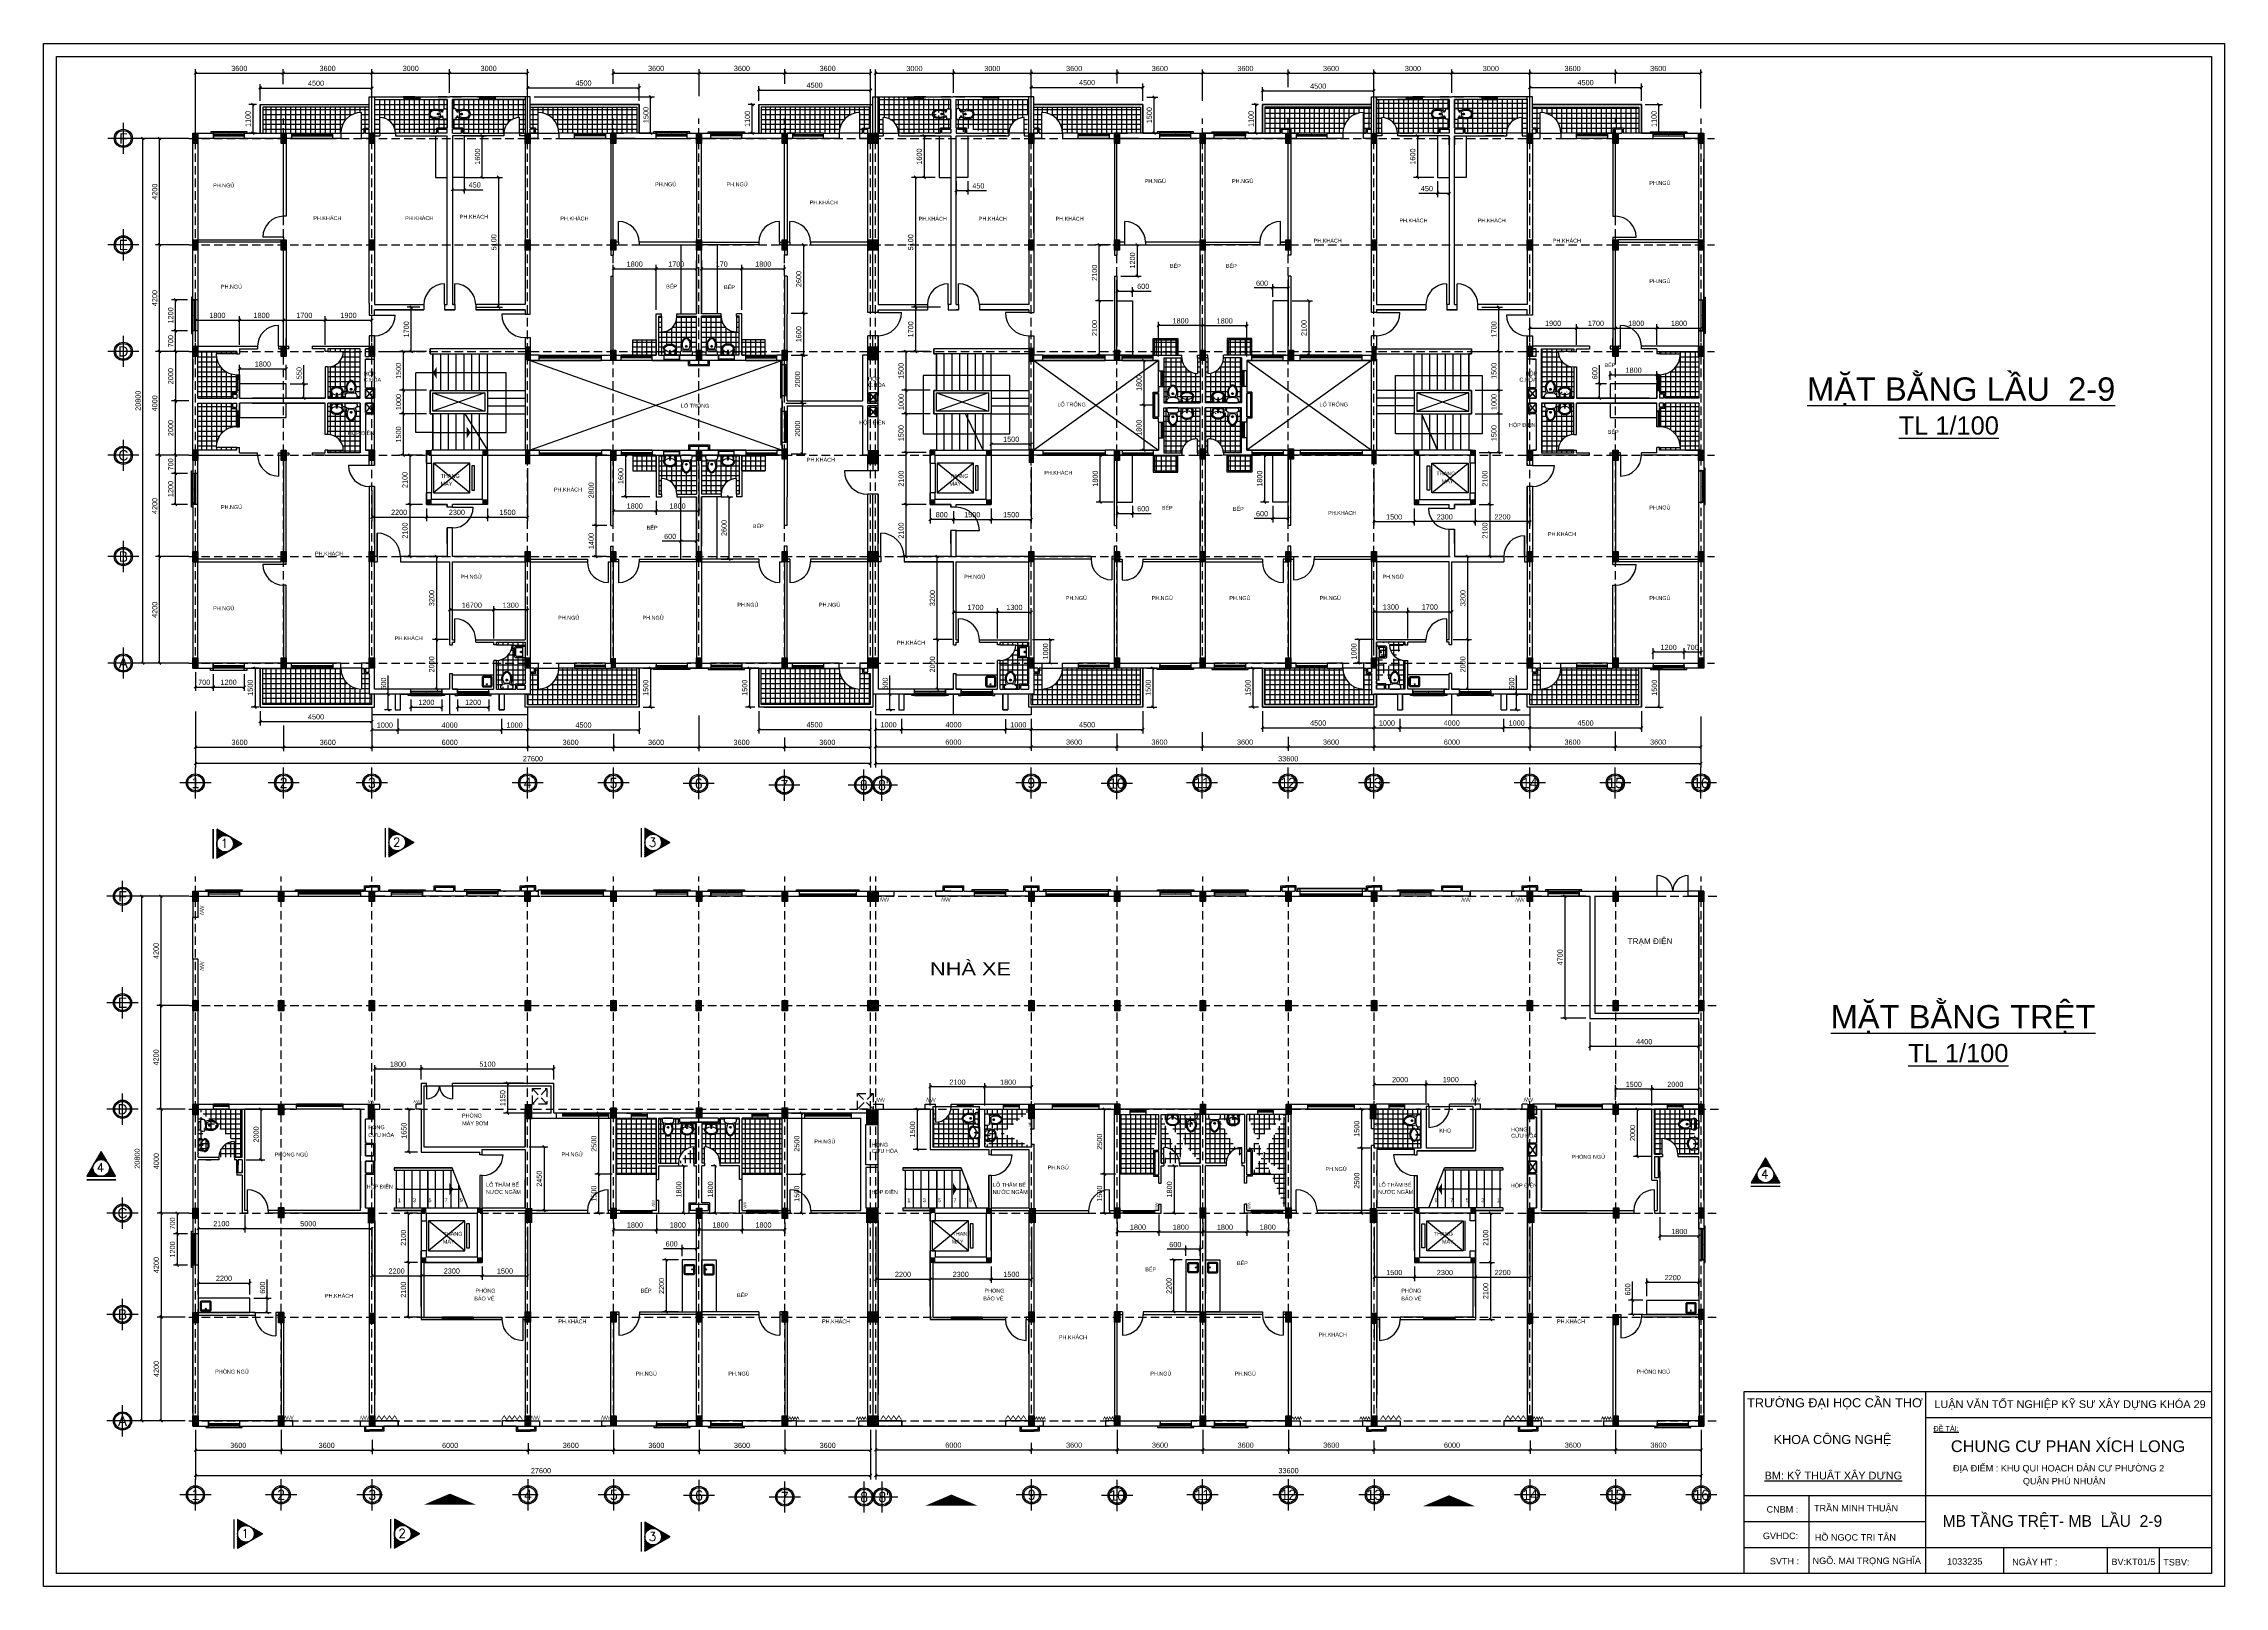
# Model space of a CAD drawing. Extents: x -49137 to 171306, y -3236 to 60448.
# Drawn here: x 0 to 84000, y 1048 to 60448 of the extents above; entities that cross this region are included whole.
import ezdxf
from ezdxf.enums import TextEntityAlignment as Align

# ---------------------------------------------------------------- set-up
doc = ezdxf.new("R2010")
doc.units = 0
doc.header["$LTSCALE"] = 1300
doc.linetypes.add('HIDDEN', pattern=[0.375, 0.25, -0.125])
doc.layers.get('0').update_dxf_attribs({"linetype": 'CONTINUOUS'})
doc.layers.get('DEFPOINTS').update_dxf_attribs({"linetype": 'CONTINUOUS'})
for name, color, linetype in [('11', 7, 'CONTINUOUS'), ('13', 7, 'CONTINUOUS'), ('BAO', 3, 'CONTINUOUS'), ('COT', 1, 'CONTINUOUS'), ('CUA', 4, 'CONTINUOUS'), ('HATCH', 5, 'CONTINUOUS'), ('MOTAAR', 1, 'CONTINUOUS'), ('RANH', 2, 'CONTINUOUS'), ('TBI', 2, 'CONTINUOUS'), ('TEXT', 7, 'CONTINUOUS'), ('TIM', 6, 'CONTINUOUS')]:
    doc.layers.add(name, color=color, linetype=linetype)
doc.layers.add('TUONG', color=3, linetype='CONTINUOUS', lineweight=30)
doc.styles.add('ghichu', font='VHELVEN.TTF', dxfattribs={"height": 150})
doc.styles.add('T2', font='VTIMESN.TTF')
doc.styles.add('TEXT', font='ROMANT.SHX')
doc.styles.add('V', font='VHELVEN.TTF')
doc.styles.add('VN', font='VHELVEN.TTF')
doc.styles.add('VNI-HELVE', font='VHELVEN.TTF')
doc.styles.add('VNI-TIMES', font='VTIMESN.TTF')
doc.styles.add('VNS', font='VHELVEN.TTF')
doc.dimstyles.new('DIM100S', dxfattribs={"dimscale": 0, "dimtxt": 200, "dimasz": 100, "dimexe": 150, "dimexo": 150, "dimgap": 80, "dimtad": 1, "dimdec": 0, "dimrnd": 50, "dimzin": 0, "dimdsep": 46, "dimtxsty": 'VNI-HELVE', "dimblk1": 'OBLIQUE', "dimblk2": 'OBLIQUE', "dimsah": 1, "dimcen": 0, "dimclrd": 6, "dimclre": 6, "dimclrt": 6, "dimadec": 0, "dimazin": 0, "dimtfac": 1, "dimtdec": 0, "dimtmove": 0, "dimatfit": 3, "dimfxl": 0, "dimtolj": 1, "dimtzin": 0, "dimarcsym": 0})
pattern_1 = [(0, (-200, -1000), (0, 190.5), []), (90, (-200, -1000), (-190.5, 1e-14), [])]
pattern_2 = [(0, (0, -1000), (0, 190.5), []), (90, (0, -1000), (-190.5, 1e-14), [])]
pattern_3 = [(0, (0, 1000), (0, 190.5), []), (90, (0, 1000), (-190.5, 1e-14), [])]
pattern_4 = [(0, (-216.38, 4e-12), (0, 190.5), []), (90, (-216.38, 4e-12), (-190.5, 1e-14), [])]

# ---------------------------------------------------------------- blocks, each defined once
blk = doc.blocks.new('SX')
at = {"layer": 'CUA', "const_width": 15}
blk.add_lwpolyline([(0, 0), (50, 150), (100, 0), (150, 150), (200, 0), (250, 150), (300, 0), (350, 150)], dxfattribs=at)
blk = doc.blocks.new('B')
at = {"layer": 'TEXT', "style": 'VN'}
blk.add_text('BEÁP', height=150, dxfattribs=at).set_placement((-234, -123))
blk = doc.blocks.new('PN')
at = {"layer": 'TEXT', "style": 'VN'}
blk.add_text('PH.NGUÛ', height=150, dxfattribs=at).set_placement((-476, -54))
blk = doc.blocks.new('S6B')
at = {"layer": 'CUA', "color": 4, "linetype": 'Continuous'}
for p, q in [((-300, 100), (300, 100)), ((-300, 50), (300, 50)), ((-300, 0), (300, 0)), ((-300, -100), (300, -100))]:
    blk.add_line(p, q, dxfattribs=at)
blk = doc.blocks.new('S12A')
at = {"layer": 'CUA', "color": 4, "linetype": 'Continuous'}
for p, q in [((-600, 50), (600, 50)), ((-600, 0), (600, 0)), ((-600, -50), (600, -50))]:
    blk.add_line(p, q, dxfattribs=at)
at = {"layer": 'CUA', "color": 4, "linetype": 'Continuous', "const_width": 30}
blk.add_lwpolyline([(0, 0), (0, 50)], dxfattribs=at)
blk = doc.blocks.new('S1200A')
at = {"layer": '11', "color": 4}
blk.add_line((-600, 50), (600, 50), dxfattribs=at)
blk.add_lwpolyline([(-600, 100), (600, 100), (600, 0), (-600, 0), (-600, 100)], dxfattribs=at)
at = {"layer": '11', "color": 4, "const_width": 30}
blk.add_lwpolyline([(0, 50), (0, 0)], dxfattribs=at)
blk = doc.blocks.new('*X11')
at = {"color": 0}
for p, q in [((-1116276, 46603), (-1116286, 46613)), ((-1116284, 46603), (-1115986, 46902)), ((-1116233, 46603), (-1116270, 46640)), ((-1116191, 46603), (-1116255, 46667)), ((-1116243, 46686), (-1115993, 46937)), ((-1116242, 46603), (-1115976, 46869)), ((-1116148, 46603), (-1116239, 46694)), ((-1116106, 46603), (-1116224, 46721)), ((-1116063, 46603), (-1116208, 46748)), ((-1116199, 46603), (-1115963, 46839)), ((-1116021, 46603), (-1116192, 46775)), ((-1116186, 46787), (-1115998, 46975)), ((-1115979, 46603), (-1116177, 46802)), ((-1115936, 46603), (-1116161, 46828)), ((-1116157, 46603), (-1115949, 46811)), ((-1115894, 46603), (-1116146, 46855)), ((-1115851, 46603), (-1116130, 46882)), ((-1116128, 46887), (-1115998, 47016)), ((-1115809, 46603), (-1116115, 46909)), ((-1116115, 46603), (-1115933, 46784)), ((-1115766, 46603), (-1116099, 46936)), ((-1115966, 46845), (-1116084, 46963)), ((-1116072, 46603), (-1115916, 46759)), ((-1116070, 46987), (-1115994, 47063)), ((-1115987, 46909), (-1116068, 46990)), ((-1115996, 46960), (-1116053, 47017)), ((-1115999, 47005), (-1116037, 47044)), ((-1116030, 46603), (-1115897, 46736)), ((-1115996, 47045), (-1116022, 47071)), ((-1116012, 47088), (-1115982, 47118)), ((-1115991, 47082), (-1116006, 47097)), ((-1115982, 47116), (-1115991, 47124)), ((-1115987, 46603), (-1115876, 46715)), ((-1115945, 46603), (-1115853, 46695)), ((-1115902, 46603), (-1115829, 46676)), ((-1115860, 46603), (-1115804, 46660)), ((-1115818, 46603), (-1115776, 46645)), ((-1115775, 46603), (-1115747, 46632)), ((-1115724, 46603), (-1115756, 46636)), ((-1115733, 46603), (-1115715, 46621)), ((-1115682, 46603), (-1115693, 46614)), ((-1115690, 46603), (-1115682, 46612))]:
    blk.add_line(p, q, dxfattribs=at)
blk = doc.blocks.new('PNGU')
at = {"layer": 'TEXT', "style": 'VNS'}
blk.add_text('PHOØNG NGUÛ', height=150, dxfattribs=at).set_placement((-700, 0))
blk = doc.blocks.new('S18B')
at = {"layer": 'CUA', "color": 4, "linetype": 'Continuous'}
for p, q in [((-900, 100), (900, 100)), ((-900, 50), (900, 50)), ((-900, 0), (900, 0)), ((-900, -100), (900, -100))]:
    blk.add_line(p, q, dxfattribs=at)
at = {"layer": 'CUA', "color": 4, "linetype": 'Continuous', "const_width": 30}
for points in [[(-300, 50), (-300, 100)], [(300, 50), (300, 100)]]:
    blk.add_lwpolyline(points, dxfattribs=at)
blk = doc.blocks.new('PKHACH')
at = {"layer": 'TEXT', "style": 'VNS'}
blk.add_text('PH.KHAÙCH', height=150, dxfattribs=at).set_placement((-600, 0))
blk = doc.blocks.new('WC2d11')
at = {"layer": 'TBI'}
for points in [[(-400, -350), (-400, -50, -0.414214), (-350, 0), (-53, 0, -0.414214), (-3, -50), (-3, -350, -0.414214), (-53, -400), (-350, -400, -0.414214)], [(-360, -350), (-360, -50, -0.414214), (-350, -40), (-53, -40, -0.414214), (-43, -50), (-43, -350, -0.414214), (-53, -360), (-350, -360, -0.414214)]]:
    blk.add_lwpolyline(points, format="xyb", close=True, dxfattribs=at)
blk.add_circle((-209, -98), 17.6, dxfattribs=at)
blk = doc.blocks.new('S24B')
at = {"layer": 'CUA', "color": 4, "linetype": 'Continuous'}
for p, q in [((-1200, 100), (1200, 100)), ((-1200, 50), (1200, 50)), ((-1200, 0), (1200, 0)), ((-1200, -100), (1200, -100))]:
    blk.add_line(p, q, dxfattribs=at)
at = {"layer": 'CUA', "color": 4, "linetype": 'Continuous', "const_width": 30}
for points in [[(-600, 50), (-600, 100)], [(0, 50), (0, 100)], [(600, 50), (600, 100)]]:
    blk.add_lwpolyline(points, dxfattribs=at)
blk = doc.blocks.new('S6A')
at = {"layer": 'CUA', "color": 4, "linetype": 'Continuous'}
for p, q in [((-300, 50), (300, 50)), ((-300, 0), (300, 0)), ((-300, -50), (300, -50))]:
    blk.add_line(p, q, dxfattribs=at)
blk = doc.blocks.new('PK')
at = {"layer": 'TEXT', "style": 'VN'}
blk.add_text('PH.KHAÙCH', height=150, dxfattribs=at).set_placement((-539, -87))
blk = doc.blocks.new('S12B')
at = {"layer": 'CUA', "color": 4, "linetype": 'Continuous'}
for p, q in [((-600, 100), (600, 100)), ((-600, 50), (600, 50)), ((-600, 0), (600, 0)), ((-600, -100), (600, -100))]:
    blk.add_line(p, q, dxfattribs=at)
at = {"layer": 'CUA', "color": 4, "linetype": 'Continuous', "const_width": 30}
blk.add_lwpolyline([(0, 50), (0, 100)], dxfattribs=at)
blk = doc.blocks.new('_OBLIQUE')
at = {"color": 0, "linetype": 'ByBlock'}
blk.add_line((-0.5, -0.5), (0.5, 0.5), dxfattribs=at)
blk = doc.blocks.new('*D24')
at = {"color": 6, "linetype": 'ByBlock'}
for p, q in [((8194, 36399), (7899, 36399)), ((8049, 36399), (8049, 34899)), ((8194, 34899), (7899, 34899))]:
    blk.add_line(p, q, dxfattribs=at)
at = {"layer": 'DEFPOINTS', "color": 0, "linetype": 'ByBlock'}
for p in [(8344, 36399), (8049, 34899), (8344, 34899)]:
    blk.add_point(p, dxfattribs=at)
at = {"color": 6, "linetype": 'ByBlock', "xscale": 100, "yscale": 100, "zscale": 100}
for p, rotation in [((8049, 36399), 90), ((8049, 34899), 270)]:
    blk.add_blockref('_OBLIQUE', p, dxfattribs=dict(at, rotation=rotation))
at = {"color": 6, "linetype": 'ByBlock', "insert": (7867, 35649), "char_height": 200, "attachment_point": 5, "rotation": 90, "style": 'VNI-HELVE'}
blk.add_mtext('\\A1;1500', dxfattribs=at)
blk = doc.blocks.new('*D25')
at = {"color": 6, "linetype": 'ByBlock'}
for p, q in [((8344, 34749), (8344, 34195)), ((12644, 34749), (12644, 34195)), ((8344, 34345), (12644, 34345))]:
    blk.add_line(p, q, dxfattribs=at)
at = {"layer": 'DEFPOINTS', "color": 0, "linetype": 'ByBlock'}
for p in [(8344, 34899), (12644, 34899), (12644, 34345)]:
    blk.add_point(p, dxfattribs=at)
at = {"color": 6, "linetype": 'ByBlock', "xscale": 100, "yscale": 100, "zscale": 100, "rotation": 180}
blk.add_blockref('_OBLIQUE', (8344, 34345), dxfattribs=at)
at = {"color": 6, "linetype": 'ByBlock', "xscale": 100, "yscale": 100, "zscale": 100}
blk.add_blockref('_OBLIQUE', (12644, 34345), dxfattribs=at)
at = {"color": 6, "linetype": 'ByBlock', "insert": (10494, 34528), "char_height": 200, "attachment_point": 5, "style": 'VNI-HELVE'}
blk.add_mtext('\\A1;4500', dxfattribs=at)
blk = doc.blocks.new('*D26')
at = {"color": 6, "linetype": 'ByBlock'}
for p, q in [((13394, 35398), (13128, 35398)), ((13278, 35398), (13278, 36119)), ((13278, 34799), (13278, 35398)), ((13394, 34799), (13128, 34799))]:
    blk.add_line(p, q, dxfattribs=at)
at = {"layer": 'DEFPOINTS', "color": 0, "linetype": 'ByBlock'}
for p in [(13278, 35398), (13544, 35398), (13544, 34799)]:
    blk.add_point(p, dxfattribs=at)
at = {"color": 6, "linetype": 'ByBlock', "xscale": 100, "yscale": 100, "zscale": 100}
for p, rotation in [((13278, 35398), 90), ((13278, 34799), 270)]:
    blk.add_blockref('_OBLIQUE', p, dxfattribs=dict(at, rotation=rotation))
at = {"color": 6, "linetype": 'ByBlock', "insert": (13095, 35808), "char_height": 200, "attachment_point": 5, "rotation": 90, "style": 'VNI-HELVE'}
blk.add_mtext('\\A1;600', dxfattribs=at)
blk = doc.blocks.new('*D27')
at = {"color": 6, "linetype": 'ByBlock'}
for p, q in [((12644, 34448), (12644, 33875)), ((13644, 34448), (13644, 33875)), ((12644, 34025), (13644, 34025))]:
    blk.add_line(p, q, dxfattribs=at)
at = {"layer": 'DEFPOINTS', "color": 0, "linetype": 'ByBlock'}
for p in [(12644, 34598), (13644, 34598), (13644, 34025)]:
    blk.add_point(p, dxfattribs=at)
at = {"color": 6, "linetype": 'ByBlock', "xscale": 100, "yscale": 100, "zscale": 100, "rotation": 180}
blk.add_blockref('_OBLIQUE', (12644, 34025), dxfattribs=at)
at = {"color": 6, "linetype": 'ByBlock', "xscale": 100, "yscale": 100, "zscale": 100}
blk.add_blockref('_OBLIQUE', (13644, 34025), dxfattribs=at)
at = {"color": 6, "linetype": 'ByBlock', "insert": (13144, 34208), "char_height": 200, "attachment_point": 5, "style": 'VNI-HELVE'}
blk.add_mtext('\\A1;1000', dxfattribs=at)
blk = doc.blocks.new('*D28')
at = {"color": 6, "linetype": 'ByBlock'}
for p, q in [((17639, 34452), (17639, 33875)), ((13644, 34248), (13644, 33875)), ((13644, 34025), (17639, 34025))]:
    blk.add_line(p, q, dxfattribs=at)
at = {"layer": 'DEFPOINTS', "color": 0, "linetype": 'ByBlock'}
for p in [(17639, 34602), (13644, 34398), (17639, 34025)]:
    blk.add_point(p, dxfattribs=at)
at = {"color": 6, "linetype": 'ByBlock', "xscale": 100, "yscale": 100, "zscale": 100, "rotation": 180}
blk.add_blockref('_OBLIQUE', (13644, 34025), dxfattribs=at)
at = {"color": 6, "linetype": 'ByBlock', "xscale": 100, "yscale": 100, "zscale": 100}
blk.add_blockref('_OBLIQUE', (17639, 34025), dxfattribs=at)
at = {"color": 6, "linetype": 'ByBlock', "insert": (15641, 34208), "char_height": 200, "attachment_point": 5, "style": 'VNI-HELVE'}
blk.add_mtext('\\A1;4000', dxfattribs=at)
blk = doc.blocks.new('*D29')
at = {"color": 6, "linetype": 'ByBlock'}
for p, q in [((18644, 34448), (18644, 33875)), ((17639, 34252), (17639, 33875)), ((18644, 34025), (17639, 34025))]:
    blk.add_line(p, q, dxfattribs=at)
at = {"layer": 'DEFPOINTS', "color": 0, "linetype": 'ByBlock'}
for p in [(18644, 34598), (17639, 34402), (17639, 34025)]:
    blk.add_point(p, dxfattribs=at)
at = {"color": 6, "linetype": 'ByBlock', "xscale": 100, "yscale": 100, "zscale": 100, "rotation": 180}
blk.add_blockref('_OBLIQUE', (17639, 34025), dxfattribs=at)
at = {"color": 6, "linetype": 'ByBlock', "xscale": 100, "yscale": 100, "zscale": 100}
blk.add_blockref('_OBLIQUE', (18644, 34025), dxfattribs=at)
at = {"color": 6, "linetype": 'ByBlock', "insert": (18141, 34208), "char_height": 200, "attachment_point": 5, "style": 'VNI-HELVE'}
blk.add_mtext('\\A1;1000', dxfattribs=at)
blk = doc.blocks.new('*D30')
at = {"color": 6, "linetype": 'ByBlock'}
for p, q in [((23094, 36399), (23525, 36399)), ((23375, 36399), (23375, 34899)), ((23094, 34899), (23525, 34899))]:
    blk.add_line(p, q, dxfattribs=at)
at = {"layer": 'DEFPOINTS', "color": 0, "linetype": 'ByBlock'}
for p in [(22944, 36399), (22944, 34899), (23375, 34899)]:
    blk.add_point(p, dxfattribs=at)
at = {"color": 6, "linetype": 'ByBlock', "xscale": 100, "yscale": 100, "zscale": 100}
for p, rotation in [((23375, 36399), 90), ((23375, 34899), 270)]:
    blk.add_blockref('_OBLIQUE', p, dxfattribs=dict(at, rotation=rotation))
at = {"color": 6, "linetype": 'ByBlock', "insert": (23192, 35649), "char_height": 200, "attachment_point": 5, "rotation": 90, "style": 'VNI-HELVE'}
blk.add_mtext('\\A1;1500', dxfattribs=at)
blk = doc.blocks.new('*D31')
at = {"color": 6, "linetype": 'ByBlock'}
for p, q in [((18644, 34749), (18644, 33875)), ((22944, 34749), (22944, 33875)), ((18644, 34025), (22944, 34025))]:
    blk.add_line(p, q, dxfattribs=at)
at = {"layer": 'DEFPOINTS', "color": 0, "linetype": 'ByBlock'}
for p in [(18644, 34899), (22944, 34899), (22944, 34025)]:
    blk.add_point(p, dxfattribs=at)
at = {"color": 6, "linetype": 'ByBlock', "xscale": 100, "yscale": 100, "zscale": 100, "rotation": 180}
blk.add_blockref('_OBLIQUE', (18644, 34025), dxfattribs=at)
at = {"color": 6, "linetype": 'ByBlock', "xscale": 100, "yscale": 100, "zscale": 100}
blk.add_blockref('_OBLIQUE', (22944, 34025), dxfattribs=at)
at = {"color": 6, "linetype": 'ByBlock', "insert": (20794, 34208), "char_height": 200, "attachment_point": 5, "style": 'VNI-HELVE'}
blk.add_mtext('\\A1;4500', dxfattribs=at)
blk = doc.blocks.new('*D32')
at = {"color": 6, "linetype": 'ByBlock'}
for p, q in [((5848, 34738), (5848, 33211)), ((9246, 34196), (9246, 33211)), ((5848, 33361), (9246, 33361))]:
    blk.add_line(p, q, dxfattribs=at)
at = {"layer": 'DEFPOINTS', "color": 0, "linetype": 'ByBlock'}
for p in [(5848, 34888), (9246, 34346), (9246, 33361)]:
    blk.add_point(p, dxfattribs=at)
at = {"color": 6, "linetype": 'ByBlock', "xscale": 100, "yscale": 100, "zscale": 100, "rotation": 180}
blk.add_blockref('_OBLIQUE', (5848, 33361), dxfattribs=at)
at = {"color": 6, "linetype": 'ByBlock', "xscale": 100, "yscale": 100, "zscale": 100}
blk.add_blockref('_OBLIQUE', (9246, 33361), dxfattribs=at)
at = {"color": 6, "linetype": 'ByBlock', "insert": (7547, 33544), "char_height": 200, "attachment_point": 5, "style": 'VNI-HELVE'}
blk.add_mtext('\\A1;3600', dxfattribs=at)
blk = doc.blocks.new('*D33')
at = {"color": 6, "linetype": 'ByBlock'}
for p, q in [((12644, 34448), (12644, 33211)), ((9246, 33996), (9246, 33211)), ((9246, 33361), (12644, 33361))]:
    blk.add_line(p, q, dxfattribs=at)
at = {"layer": 'DEFPOINTS', "color": 0, "linetype": 'ByBlock'}
for p in [(12644, 34598), (9246, 34146), (12644, 33361)]:
    blk.add_point(p, dxfattribs=at)
at = {"color": 6, "linetype": 'ByBlock', "xscale": 100, "yscale": 100, "zscale": 100, "rotation": 180}
blk.add_blockref('_OBLIQUE', (9246, 33361), dxfattribs=at)
at = {"color": 6, "linetype": 'ByBlock', "xscale": 100, "yscale": 100, "zscale": 100}
blk.add_blockref('_OBLIQUE', (12644, 33361), dxfattribs=at)
at = {"color": 6, "linetype": 'ByBlock', "insert": (10945, 33544), "char_height": 200, "attachment_point": 5, "style": 'VNI-HELVE'}
blk.add_mtext('\\A1;3600', dxfattribs=at)
blk = doc.blocks.new('*D34')
at = {"color": 6, "linetype": 'ByBlock'}
for p, q in [((12644, 34549), (12644, 33211)), ((18644, 34448), (18644, 33211)), ((12644, 33361), (18644, 33361))]:
    blk.add_line(p, q, dxfattribs=at)
at = {"layer": 'DEFPOINTS', "color": 0, "linetype": 'ByBlock'}
for p in [(12644, 34699), (18644, 34598), (18644, 33361)]:
    blk.add_point(p, dxfattribs=at)
at = {"color": 6, "linetype": 'ByBlock', "xscale": 100, "yscale": 100, "zscale": 100, "rotation": 180}
blk.add_blockref('_OBLIQUE', (12644, 33361), dxfattribs=at)
at = {"color": 6, "linetype": 'ByBlock', "xscale": 100, "yscale": 100, "zscale": 100}
blk.add_blockref('_OBLIQUE', (18644, 33361), dxfattribs=at)
at = {"color": 6, "linetype": 'ByBlock', "insert": (15644, 33544), "char_height": 200, "attachment_point": 5, "style": 'VNI-HELVE'}
blk.add_mtext('\\A1;6000', dxfattribs=at)
blk = doc.blocks.new('*D35')
at = {"color": 6, "linetype": 'ByBlock'}
for p, q in [((18644, 34448), (18644, 33211)), ((21952, 33873), (21952, 33211)), ((18644, 33361), (21952, 33361))]:
    blk.add_line(p, q, dxfattribs=at)
at = {"layer": 'DEFPOINTS', "color": 0, "linetype": 'ByBlock'}
for p in [(18644, 34598), (21952, 34023), (21952, 33361)]:
    blk.add_point(p, dxfattribs=at)
at = {"color": 6, "linetype": 'ByBlock', "xscale": 100, "yscale": 100, "zscale": 100, "rotation": 180}
blk.add_blockref('_OBLIQUE', (18644, 33361), dxfattribs=at)
at = {"color": 6, "linetype": 'ByBlock', "xscale": 100, "yscale": 100, "zscale": 100}
blk.add_blockref('_OBLIQUE', (21952, 33361), dxfattribs=at)
at = {"color": 6, "linetype": 'ByBlock', "insert": (20298, 33544), "char_height": 200, "attachment_point": 5, "style": 'VNI-HELVE'}
blk.add_mtext('\\A1;3600', dxfattribs=at)
blk = doc.blocks.new('*D36')
at = {"color": 6, "linetype": 'ByBlock'}
for p, q in [((25234, 34577), (25234, 33211)), ((21952, 33673), (21952, 33211)), ((21952, 33361), (25234, 33361))]:
    blk.add_line(p, q, dxfattribs=at)
at = {"layer": 'DEFPOINTS', "color": 0, "linetype": 'ByBlock'}
for p in [(25234, 34727), (21952, 33823), (25234, 33361)]:
    blk.add_point(p, dxfattribs=at)
at = {"color": 6, "linetype": 'ByBlock', "xscale": 100, "yscale": 100, "zscale": 100, "rotation": 180}
blk.add_blockref('_OBLIQUE', (21952, 33361), dxfattribs=at)
at = {"color": 6, "linetype": 'ByBlock', "xscale": 100, "yscale": 100, "zscale": 100}
blk.add_blockref('_OBLIQUE', (25234, 33361), dxfattribs=at)
at = {"color": 6, "linetype": 'ByBlock', "insert": (23593, 33544), "char_height": 200, "attachment_point": 5, "style": 'VNI-HELVE'}
blk.add_mtext('\\A1;3600', dxfattribs=at)
blk = doc.blocks.new('*D37')
at = {"color": 6, "linetype": 'ByBlock'}
for p, q in [((25234, 34377), (25234, 33211)), ((28535, 33733), (28535, 33211)), ((25234, 33361), (28535, 33361))]:
    blk.add_line(p, q, dxfattribs=at)
at = {"layer": 'DEFPOINTS', "color": 0, "linetype": 'ByBlock'}
for p in [(25234, 34527), (28535, 33883), (28535, 33361)]:
    blk.add_point(p, dxfattribs=at)
at = {"color": 6, "linetype": 'ByBlock', "xscale": 100, "yscale": 100, "zscale": 100, "rotation": 180}
blk.add_blockref('_OBLIQUE', (25234, 33361), dxfattribs=at)
at = {"color": 6, "linetype": 'ByBlock', "xscale": 100, "yscale": 100, "zscale": 100}
blk.add_blockref('_OBLIQUE', (28535, 33361), dxfattribs=at)
at = {"color": 6, "linetype": 'ByBlock', "insert": (26884, 33544), "char_height": 200, "attachment_point": 5, "style": 'VNI-HELVE'}
blk.add_mtext('\\A1;3600', dxfattribs=at)
blk = doc.blocks.new('*D38')
at = {"color": 6, "linetype": 'ByBlock'}
for p, q in [((27394, 36399), (27038, 36399)), ((27188, 36399), (27188, 34899)), ((27394, 34899), (27038, 34899))]:
    blk.add_line(p, q, dxfattribs=at)
at = {"layer": 'DEFPOINTS', "color": 0, "linetype": 'ByBlock'}
for p in [(27544, 36399), (27188, 34899), (27544, 34899)]:
    blk.add_point(p, dxfattribs=at)
at = {"color": 6, "linetype": 'ByBlock', "xscale": 100, "yscale": 100, "zscale": 100}
for p, rotation in [((27188, 36399), 90), ((27188, 34899), 270)]:
    blk.add_blockref('_OBLIQUE', p, dxfattribs=dict(at, rotation=rotation))
at = {"color": 6, "linetype": 'ByBlock', "insert": (27005, 35649), "char_height": 200, "attachment_point": 5, "rotation": 90, "style": 'VNI-HELVE'}
blk.add_mtext('\\A1;1500', dxfattribs=at)
blk = doc.blocks.new('*D39')
at = {"color": 6, "linetype": 'ByBlock'}
for p, q in [((32794, 35398), (32451, 35398)), ((32601, 35398), (32601, 36119)), ((32601, 34799), (32601, 35398)), ((32794, 34799), (32451, 34799))]:
    blk.add_line(p, q, dxfattribs=at)
at = {"layer": 'DEFPOINTS', "color": 0, "linetype": 'ByBlock'}
for p in [(32601, 35398), (32944, 35398), (32944, 34799)]:
    blk.add_point(p, dxfattribs=at)
at = {"color": 6, "linetype": 'ByBlock', "xscale": 100, "yscale": 100, "zscale": 100}
for p, rotation in [((32601, 35398), 90), ((32601, 34799), 270)]:
    blk.add_blockref('_OBLIQUE', p, dxfattribs=dict(at, rotation=rotation))
at = {"color": 6, "linetype": 'ByBlock', "insert": (32418, 35808), "char_height": 200, "attachment_point": 5, "rotation": 90, "style": 'VNI-HELVE'}
blk.add_mtext('\\A1;600', dxfattribs=at)
blk = doc.blocks.new('*D40')
at = {"color": 6, "linetype": 'ByBlock'}
for p, q in [((32044, 34448), (32044, 33888)), ((33048, 34448), (33048, 33888)), ((32044, 34038), (33048, 34038))]:
    blk.add_line(p, q, dxfattribs=at)
at = {"layer": 'DEFPOINTS', "color": 0, "linetype": 'ByBlock'}
for p in [(32044, 34598), (33048, 34598), (33048, 34038)]:
    blk.add_point(p, dxfattribs=at)
at = {"color": 6, "linetype": 'ByBlock', "xscale": 100, "yscale": 100, "zscale": 100, "rotation": 180}
blk.add_blockref('_OBLIQUE', (32044, 34038), dxfattribs=at)
at = {"color": 6, "linetype": 'ByBlock', "xscale": 100, "yscale": 100, "zscale": 100}
blk.add_blockref('_OBLIQUE', (33048, 34038), dxfattribs=at)
at = {"color": 6, "linetype": 'ByBlock', "insert": (32546, 34221), "char_height": 200, "attachment_point": 5, "style": 'VNI-HELVE'}
blk.add_mtext('\\A1;1000', dxfattribs=at)
blk = doc.blocks.new('*D41')
at = {"color": 6, "linetype": 'ByBlock'}
for p, q in [((37046, 34442), (37046, 33888)), ((33048, 34248), (33048, 33888)), ((33048, 34038), (37046, 34038))]:
    blk.add_line(p, q, dxfattribs=at)
at = {"layer": 'DEFPOINTS', "color": 0, "linetype": 'ByBlock'}
for p in [(37046, 34592), (33048, 34398), (37046, 34038)]:
    blk.add_point(p, dxfattribs=at)
at = {"color": 6, "linetype": 'ByBlock', "xscale": 100, "yscale": 100, "zscale": 100, "rotation": 180}
blk.add_blockref('_OBLIQUE', (33048, 34038), dxfattribs=at)
at = {"color": 6, "linetype": 'ByBlock', "xscale": 100, "yscale": 100, "zscale": 100}
blk.add_blockref('_OBLIQUE', (37046, 34038), dxfattribs=at)
at = {"color": 6, "linetype": 'ByBlock', "insert": (35047, 34221), "char_height": 200, "attachment_point": 5, "style": 'VNI-HELVE'}
blk.add_mtext('\\A1;4000', dxfattribs=at)
blk = doc.blocks.new('*D42')
at = {"color": 6, "linetype": 'ByBlock'}
for p, q in [((27544, 34749), (27544, 33888)), ((31844, 34749), (31844, 33888)), ((27544, 34038), (31844, 34038))]:
    blk.add_line(p, q, dxfattribs=at)
at = {"layer": 'DEFPOINTS', "color": 0, "linetype": 'ByBlock'}
for p in [(27544, 34899), (31844, 34899), (31844, 34038)]:
    blk.add_point(p, dxfattribs=at)
at = {"color": 6, "linetype": 'ByBlock', "xscale": 100, "yscale": 100, "zscale": 100, "rotation": 180}
blk.add_blockref('_OBLIQUE', (27544, 34038), dxfattribs=at)
at = {"color": 6, "linetype": 'ByBlock', "xscale": 100, "yscale": 100, "zscale": 100}
blk.add_blockref('_OBLIQUE', (31844, 34038), dxfattribs=at)
at = {"color": 6, "linetype": 'ByBlock', "insert": (29694, 34221), "char_height": 200, "attachment_point": 5, "style": 'VNI-HELVE'}
blk.add_mtext('\\A1;4500', dxfattribs=at)
blk = doc.blocks.new('*D43')
at = {"color": 6, "linetype": 'ByBlock'}
for p, q in [((38044, 34448), (38044, 33888)), ((37046, 34242), (37046, 33888)), ((38044, 34038), (37046, 34038))]:
    blk.add_line(p, q, dxfattribs=at)
at = {"layer": 'DEFPOINTS', "color": 0, "linetype": 'ByBlock'}
for p in [(38044, 34598), (37046, 34392), (37046, 34038)]:
    blk.add_point(p, dxfattribs=at)
at = {"color": 6, "linetype": 'ByBlock', "xscale": 100, "yscale": 100, "zscale": 100, "rotation": 180}
blk.add_blockref('_OBLIQUE', (37046, 34038), dxfattribs=at)
at = {"color": 6, "linetype": 'ByBlock', "xscale": 100, "yscale": 100, "zscale": 100}
blk.add_blockref('_OBLIQUE', (38044, 34038), dxfattribs=at)
at = {"color": 6, "linetype": 'ByBlock', "insert": (37545, 34221), "char_height": 200, "attachment_point": 5, "style": 'VNI-HELVE'}
blk.add_mtext('\\A1;1000', dxfattribs=at)
blk = doc.blocks.new('*D44')
at = {"color": 6, "linetype": 'ByBlock'}
for p, q in [((38044, 34448), (38044, 33888)), ((42344, 34749), (42344, 33888)), ((38044, 34038), (42344, 34038))]:
    blk.add_line(p, q, dxfattribs=at)
at = {"layer": 'DEFPOINTS', "color": 0, "linetype": 'ByBlock'}
for p in [(38044, 34598), (42344, 34899), (42344, 34038)]:
    blk.add_point(p, dxfattribs=at)
at = {"color": 6, "linetype": 'ByBlock', "xscale": 100, "yscale": 100, "zscale": 100, "rotation": 180}
blk.add_blockref('_OBLIQUE', (38044, 34038), dxfattribs=at)
at = {"color": 6, "linetype": 'ByBlock', "xscale": 100, "yscale": 100, "zscale": 100}
blk.add_blockref('_OBLIQUE', (42344, 34038), dxfattribs=at)
at = {"color": 6, "linetype": 'ByBlock', "insert": (40194, 34221), "char_height": 200, "attachment_point": 5, "style": 'VNI-HELVE'}
blk.add_mtext('\\A1;4500', dxfattribs=at)
blk = doc.blocks.new('*D45')
at = {"color": 6, "linetype": 'ByBlock'}
for p, q in [((31844, 34549), (31844, 33211)), ((28535, 33533), (28535, 33211)), ((28535, 33361), (31844, 33361))]:
    blk.add_line(p, q, dxfattribs=at)
at = {"layer": 'DEFPOINTS', "color": 0, "linetype": 'ByBlock'}
for p in [(31844, 34699), (28535, 33683), (31844, 33361)]:
    blk.add_point(p, dxfattribs=at)
at = {"color": 6, "linetype": 'ByBlock', "xscale": 100, "yscale": 100, "zscale": 100, "rotation": 180}
blk.add_blockref('_OBLIQUE', (28535, 33361), dxfattribs=at)
at = {"color": 6, "linetype": 'ByBlock', "xscale": 100, "yscale": 100, "zscale": 100}
blk.add_blockref('_OBLIQUE', (31844, 33361), dxfattribs=at)
at = {"color": 6, "linetype": 'ByBlock', "insert": (30189, 33544), "char_height": 200, "attachment_point": 5, "style": 'VNI-HELVE'}
blk.add_mtext('\\A1;3600', dxfattribs=at)
blk = doc.blocks.new('*D46')
at = {"color": 6, "linetype": 'ByBlock'}
for p, q in [((32044, 34248), (32044, 33219)), ((38044, 34248), (38044, 33219)), ((32044, 33369), (38044, 33369))]:
    blk.add_line(p, q, dxfattribs=at)
at = {"layer": 'DEFPOINTS', "color": 0, "linetype": 'ByBlock'}
for p in [(32044, 34398), (38044, 34398), (38044, 33369)]:
    blk.add_point(p, dxfattribs=at)
at = {"color": 6, "linetype": 'ByBlock', "xscale": 100, "yscale": 100, "zscale": 100, "rotation": 180}
blk.add_blockref('_OBLIQUE', (32044, 33369), dxfattribs=at)
at = {"color": 6, "linetype": 'ByBlock', "xscale": 100, "yscale": 100, "zscale": 100}
blk.add_blockref('_OBLIQUE', (38044, 33369), dxfattribs=at)
at = {"color": 6, "linetype": 'ByBlock', "insert": (35044, 33552), "char_height": 200, "attachment_point": 5, "style": 'VNI-HELVE'}
blk.add_mtext('\\A1;6000', dxfattribs=at)
blk = doc.blocks.new('*D47')
at = {"color": 6, "linetype": 'ByBlock'}
for p, q in [((38044, 33888), (38044, 33219)), ((41340, 33888), (41340, 33219)), ((38044, 33369), (41340, 33369))]:
    blk.add_line(p, q, dxfattribs=at)
at = {"layer": 'DEFPOINTS', "color": 0, "linetype": 'ByBlock'}
for p in [(38044, 34038), (41340, 34038), (41340, 33369)]:
    blk.add_point(p, dxfattribs=at)
at = {"color": 6, "linetype": 'ByBlock', "xscale": 100, "yscale": 100, "zscale": 100, "rotation": 180}
blk.add_blockref('_OBLIQUE', (38044, 33369), dxfattribs=at)
at = {"color": 6, "linetype": 'ByBlock', "xscale": 100, "yscale": 100, "zscale": 100}
blk.add_blockref('_OBLIQUE', (41340, 33369), dxfattribs=at)
at = {"color": 6, "linetype": 'ByBlock', "insert": (39692, 33552), "char_height": 200, "attachment_point": 5, "style": 'VNI-HELVE'}
blk.add_mtext('\\A1;3600', dxfattribs=at)
blk = doc.blocks.new('*D48')
at = {"color": 6, "linetype": 'ByBlock'}
for p, q in [((41340, 33688), (41340, 33219)), ((44622, 33932), (44622, 33219)), ((41340, 33369), (44622, 33369))]:
    blk.add_line(p, q, dxfattribs=at)
at = {"layer": 'DEFPOINTS', "color": 0, "linetype": 'ByBlock'}
for p in [(41340, 33838), (44622, 34082), (44622, 33369)]:
    blk.add_point(p, dxfattribs=at)
at = {"color": 6, "linetype": 'ByBlock', "xscale": 100, "yscale": 100, "zscale": 100, "rotation": 180}
blk.add_blockref('_OBLIQUE', (41340, 33369), dxfattribs=at)
at = {"color": 6, "linetype": 'ByBlock', "xscale": 100, "yscale": 100, "zscale": 100}
blk.add_blockref('_OBLIQUE', (44622, 33369), dxfattribs=at)
at = {"color": 6, "linetype": 'ByBlock', "insert": (42981, 33552), "char_height": 200, "attachment_point": 5, "style": 'VNI-HELVE'}
blk.add_mtext('\\A1;3600', dxfattribs=at)
blk = doc.blocks.new('*D49')
at = {"color": 6, "linetype": 'ByBlock'}
for p, q in [((44622, 33732), (44622, 33219)), ((47934, 33760), (47934, 33219)), ((44622, 33369), (47934, 33369))]:
    blk.add_line(p, q, dxfattribs=at)
at = {"layer": 'DEFPOINTS', "color": 0, "linetype": 'ByBlock'}
for p in [(44622, 33882), (47934, 33910), (47934, 33369)]:
    blk.add_point(p, dxfattribs=at)
at = {"color": 6, "linetype": 'ByBlock', "xscale": 100, "yscale": 100, "zscale": 100, "rotation": 180}
blk.add_blockref('_OBLIQUE', (44622, 33369), dxfattribs=at)
at = {"color": 6, "linetype": 'ByBlock', "xscale": 100, "yscale": 100, "zscale": 100}
blk.add_blockref('_OBLIQUE', (47934, 33369), dxfattribs=at)
at = {"color": 6, "linetype": 'ByBlock', "insert": (46278, 33552), "char_height": 200, "attachment_point": 5, "style": 'VNI-HELVE'}
blk.add_mtext('\\A1;3600', dxfattribs=at)
blk = doc.blocks.new('*D50')
at = {"color": 6, "linetype": 'ByBlock'}
for p, q in [((46794, 36399), (46424, 36399)), ((46574, 36399), (46574, 34899)), ((46794, 34899), (46424, 34899))]:
    blk.add_line(p, q, dxfattribs=at)
at = {"layer": 'DEFPOINTS', "color": 0, "linetype": 'ByBlock'}
for p in [(46944, 36399), (46574, 34899), (46944, 34899)]:
    blk.add_point(p, dxfattribs=at)
at = {"color": 6, "linetype": 'ByBlock', "xscale": 100, "yscale": 100, "zscale": 100}
for p, rotation in [((46574, 36399), 90), ((46574, 34899), 270)]:
    blk.add_blockref('_OBLIQUE', p, dxfattribs=dict(at, rotation=rotation))
at = {"color": 6, "linetype": 'ByBlock', "insert": (46391, 35649), "char_height": 200, "attachment_point": 5, "rotation": 90, "style": 'VNI-HELVE'}
blk.add_mtext('\\A1;1500', dxfattribs=at)
blk = doc.blocks.new('*D51')
at = {"color": 6, "linetype": 'ByBlock'}
for p, q in [((42494, 36399), (42880, 36399)), ((42730, 36399), (42730, 34899)), ((42494, 34899), (42880, 34899))]:
    blk.add_line(p, q, dxfattribs=at)
at = {"layer": 'DEFPOINTS', "color": 0, "linetype": 'ByBlock'}
for p in [(42344, 36399), (42344, 34899), (42730, 34899)]:
    blk.add_point(p, dxfattribs=at)
at = {"color": 6, "linetype": 'ByBlock', "xscale": 100, "yscale": 100, "zscale": 100}
for p, rotation in [((42730, 36399), 90), ((42730, 34899), 270)]:
    blk.add_blockref('_OBLIQUE', p, dxfattribs=dict(at, rotation=rotation))
at = {"color": 6, "linetype": 'ByBlock', "insert": (42547, 35649), "char_height": 200, "attachment_point": 5, "rotation": 90, "style": 'VNI-HELVE'}
blk.add_mtext('\\A1;1500', dxfattribs=at)
blk = doc.blocks.new('*D52')
at = {"color": 6, "linetype": 'ByBlock'}
for p, q in [((46944, 34749), (46944, 33955)), ((51244, 34749), (51244, 33955)), ((46944, 34105), (51244, 34105))]:
    blk.add_line(p, q, dxfattribs=at)
at = {"layer": 'DEFPOINTS', "color": 0, "linetype": 'ByBlock'}
for p in [(46944, 34899), (51244, 34899), (51244, 34105)]:
    blk.add_point(p, dxfattribs=at)
at = {"color": 6, "linetype": 'ByBlock', "xscale": 100, "yscale": 100, "zscale": 100, "rotation": 180}
blk.add_blockref('_OBLIQUE', (46944, 34105), dxfattribs=at)
at = {"color": 6, "linetype": 'ByBlock', "xscale": 100, "yscale": 100, "zscale": 100}
blk.add_blockref('_OBLIQUE', (51244, 34105), dxfattribs=at)
at = {"color": 6, "linetype": 'ByBlock', "insert": (49094, 34288), "char_height": 200, "attachment_point": 5, "style": 'VNI-HELVE'}
blk.add_mtext('\\A1;4500', dxfattribs=at)
blk = doc.blocks.new('*D53')
at = {"color": 6, "linetype": 'ByBlock'}
for p, q in [((51244, 34448), (51244, 33219)), ((47934, 33560), (47934, 33219)), ((47934, 33369), (51244, 33369))]:
    blk.add_line(p, q, dxfattribs=at)
at = {"layer": 'DEFPOINTS', "color": 0, "linetype": 'ByBlock'}
for p in [(51244, 34598), (47934, 33710), (51244, 33369)]:
    blk.add_point(p, dxfattribs=at)
at = {"color": 6, "linetype": 'ByBlock', "xscale": 100, "yscale": 100, "zscale": 100, "rotation": 180}
blk.add_blockref('_OBLIQUE', (47934, 33369), dxfattribs=at)
at = {"color": 6, "linetype": 'ByBlock', "xscale": 100, "yscale": 100, "zscale": 100}
blk.add_blockref('_OBLIQUE', (51244, 33369), dxfattribs=at)
at = {"color": 6, "linetype": 'ByBlock', "insert": (49589, 33552), "char_height": 200, "attachment_point": 5, "style": 'VNI-HELVE'}
blk.add_mtext('\\A1;3600', dxfattribs=at)
blk = doc.blocks.new('*D54')
at = {"color": 6, "linetype": 'ByBlock'}
for p, q in [((56494, 35398), (56880, 35398)), ((56730, 35398), (56730, 36119)), ((56730, 34799), (56730, 35398)), ((56494, 34799), (56880, 34799))]:
    blk.add_line(p, q, dxfattribs=at)
at = {"layer": 'DEFPOINTS', "color": 0, "linetype": 'ByBlock'}
for p in [(56344, 35398), (56730, 35398), (56344, 34799)]:
    blk.add_point(p, dxfattribs=at)
at = {"color": 6, "linetype": 'ByBlock', "xscale": 100, "yscale": 100, "zscale": 100}
for p, rotation in [((56730, 35398), 90), ((56730, 34799), 270)]:
    blk.add_blockref('_OBLIQUE', p, dxfattribs=dict(at, rotation=rotation))
at = {"color": 6, "linetype": 'ByBlock', "insert": (56548, 35808), "char_height": 200, "attachment_point": 5, "rotation": 90, "style": 'VNI-HELVE'}
blk.add_mtext('\\A1;600', dxfattribs=at)
blk = doc.blocks.new('*D55')
at = {"color": 6, "linetype": 'ByBlock'}
for p, q in [((51244, 34448), (51244, 33955)), ((52239, 34448), (52239, 33955)), ((51244, 34105), (52239, 34105))]:
    blk.add_line(p, q, dxfattribs=at)
at = {"layer": 'DEFPOINTS', "color": 0, "linetype": 'ByBlock'}
for p in [(51244, 34598), (52239, 34598), (52239, 34105)]:
    blk.add_point(p, dxfattribs=at)
at = {"color": 6, "linetype": 'ByBlock', "xscale": 100, "yscale": 100, "zscale": 100, "rotation": 180}
blk.add_blockref('_OBLIQUE', (51244, 34105), dxfattribs=at)
at = {"color": 6, "linetype": 'ByBlock', "xscale": 100, "yscale": 100, "zscale": 100}
blk.add_blockref('_OBLIQUE', (52239, 34105), dxfattribs=at)
at = {"color": 6, "linetype": 'ByBlock', "insert": (51741, 34288), "char_height": 200, "attachment_point": 5, "style": 'VNI-HELVE'}
blk.add_mtext('\\A1;1000', dxfattribs=at)
blk = doc.blocks.new('*D56')
at = {"color": 6, "linetype": 'ByBlock'}
for p, q in [((51244, 34448), (51244, 33219)), ((57244, 34448), (57244, 33219)), ((51244, 33369), (57244, 33369))]:
    blk.add_line(p, q, dxfattribs=at)
at = {"layer": 'DEFPOINTS', "color": 0, "linetype": 'ByBlock'}
for p in [(51244, 34598), (57244, 34598), (57244, 33369)]:
    blk.add_point(p, dxfattribs=at)
at = {"color": 6, "linetype": 'ByBlock', "xscale": 100, "yscale": 100, "zscale": 100, "rotation": 180}
blk.add_blockref('_OBLIQUE', (51244, 33369), dxfattribs=at)
at = {"color": 6, "linetype": 'ByBlock', "xscale": 100, "yscale": 100, "zscale": 100}
blk.add_blockref('_OBLIQUE', (57244, 33369), dxfattribs=at)
at = {"color": 6, "linetype": 'ByBlock', "insert": (54244, 33552), "char_height": 200, "attachment_point": 5, "style": 'VNI-HELVE'}
blk.add_mtext('\\A1;6000', dxfattribs=at)
blk = doc.blocks.new('*D57')
at = {"color": 6, "linetype": 'ByBlock'}
for p, q in [((61694, 36399), (62378, 36399)), ((62228, 34899), (62228, 36399)), ((61694, 34899), (62378, 34899))]:
    blk.add_line(p, q, dxfattribs=at)
at = {"layer": 'DEFPOINTS', "color": 0, "linetype": 'ByBlock'}
for p in [(61544, 36399), (62228, 36399), (61544, 34899)]:
    blk.add_point(p, dxfattribs=at)
at = {"color": 6, "linetype": 'ByBlock', "xscale": 100, "yscale": 100, "zscale": 100}
for p, rotation in [((62228, 36399), 90), ((62228, 34899), 270)]:
    blk.add_blockref('_OBLIQUE', p, dxfattribs=dict(at, rotation=rotation))
at = {"color": 6, "linetype": 'ByBlock', "insert": (62045, 35649), "char_height": 200, "attachment_point": 5, "rotation": 90, "style": 'VNI-HELVE'}
blk.add_mtext('\\A1;1500', dxfattribs=at)
blk = doc.blocks.new('*D58')
at = {"color": 6, "linetype": 'ByBlock'}
for p, q in [((57244, 34749), (57244, 33954)), ((61544, 34749), (61544, 33954)), ((57244, 34104), (61544, 34104))]:
    blk.add_line(p, q, dxfattribs=at)
at = {"layer": 'DEFPOINTS', "color": 0, "linetype": 'ByBlock'}
for p in [(57244, 34899), (61544, 34899), (61544, 34104)]:
    blk.add_point(p, dxfattribs=at)
at = {"color": 6, "linetype": 'ByBlock', "xscale": 100, "yscale": 100, "zscale": 100, "rotation": 180}
blk.add_blockref('_OBLIQUE', (57244, 34104), dxfattribs=at)
at = {"color": 6, "linetype": 'ByBlock', "xscale": 100, "yscale": 100, "zscale": 100}
blk.add_blockref('_OBLIQUE', (61544, 34104), dxfattribs=at)
at = {"color": 6, "linetype": 'ByBlock', "insert": (59394, 34287), "char_height": 200, "attachment_point": 5, "style": 'VNI-HELVE'}
blk.add_mtext('\\A1;4500', dxfattribs=at)
blk = doc.blocks.new('*D59')
at = {"color": 6, "linetype": 'ByBlock'}
for p, q in [((57244, 34448), (57244, 33219)), ((60540, 33958), (60540, 33219)), ((57244, 33369), (60540, 33369))]:
    blk.add_line(p, q, dxfattribs=at)
at = {"layer": 'DEFPOINTS', "color": 0, "linetype": 'ByBlock'}
for p in [(57244, 34598), (60540, 34108), (60540, 33369)]:
    blk.add_point(p, dxfattribs=at)
at = {"color": 6, "linetype": 'ByBlock', "xscale": 100, "yscale": 100, "zscale": 100, "rotation": 180}
blk.add_blockref('_OBLIQUE', (57244, 33369), dxfattribs=at)
at = {"color": 6, "linetype": 'ByBlock', "xscale": 100, "yscale": 100, "zscale": 100}
blk.add_blockref('_OBLIQUE', (60540, 33369), dxfattribs=at)
at = {"color": 6, "linetype": 'ByBlock', "insert": (58892, 33552), "char_height": 200, "attachment_point": 5, "style": 'VNI-HELVE'}
blk.add_mtext('\\A1;3600', dxfattribs=at)
blk = doc.blocks.new('*D60')
at = {"color": 6, "linetype": 'ByBlock'}
for p, q in [((63839, 34546), (63839, 33219)), ((60540, 33758), (60540, 33219)), ((60540, 33369), (63839, 33369))]:
    blk.add_line(p, q, dxfattribs=at)
at = {"layer": 'DEFPOINTS', "color": 0, "linetype": 'ByBlock'}
for p in [(63839, 34696), (60540, 33908), (63839, 33369)]:
    blk.add_point(p, dxfattribs=at)
at = {"color": 6, "linetype": 'ByBlock', "xscale": 100, "yscale": 100, "zscale": 100, "rotation": 180}
blk.add_blockref('_OBLIQUE', (60540, 33369), dxfattribs=at)
at = {"color": 6, "linetype": 'ByBlock', "xscale": 100, "yscale": 100, "zscale": 100}
blk.add_blockref('_OBLIQUE', (63839, 33369), dxfattribs=at)
at = {"color": 6, "linetype": 'ByBlock', "insert": (62189, 33552), "char_height": 200, "attachment_point": 5, "style": 'VNI-HELVE'}
blk.add_mtext('\\A1;3600', dxfattribs=at)
blk = doc.blocks.new('*D61')
at = {"color": 6, "linetype": 'ByBlock'}
for p, q in [((56239, 34449), (56239, 33955)), ((52239, 34248), (52239, 33955)), ((52239, 34105), (56239, 34105))]:
    blk.add_line(p, q, dxfattribs=at)
at = {"layer": 'DEFPOINTS', "color": 0, "linetype": 'ByBlock'}
for p in [(56239, 34599), (52239, 34398), (56239, 34105)]:
    blk.add_point(p, dxfattribs=at)
at = {"color": 6, "linetype": 'ByBlock', "xscale": 100, "yscale": 100, "zscale": 100, "rotation": 180}
blk.add_blockref('_OBLIQUE', (52239, 34105), dxfattribs=at)
at = {"color": 6, "linetype": 'ByBlock', "xscale": 100, "yscale": 100, "zscale": 100}
blk.add_blockref('_OBLIQUE', (56239, 34105), dxfattribs=at)
at = {"color": 6, "linetype": 'ByBlock', "insert": (54239, 34288), "char_height": 200, "attachment_point": 5, "style": 'VNI-HELVE'}
blk.add_mtext('\\A1;4000', dxfattribs=at)
blk = doc.blocks.new('*D62')
at = {"color": 6, "linetype": 'ByBlock'}
for p, q in [((57244, 34448), (57244, 33955)), ((56239, 34249), (56239, 33955)), ((57244, 34105), (56239, 34105))]:
    blk.add_line(p, q, dxfattribs=at)
at = {"layer": 'DEFPOINTS', "color": 0, "linetype": 'ByBlock'}
for p in [(57244, 34598), (56239, 34399), (56239, 34105)]:
    blk.add_point(p, dxfattribs=at)
at = {"color": 6, "linetype": 'ByBlock', "xscale": 100, "yscale": 100, "zscale": 100, "rotation": 180}
blk.add_blockref('_OBLIQUE', (56239, 34105), dxfattribs=at)
at = {"color": 6, "linetype": 'ByBlock', "xscale": 100, "yscale": 100, "zscale": 100}
blk.add_blockref('_OBLIQUE', (57244, 34105), dxfattribs=at)
at = {"color": 6, "linetype": 'ByBlock', "insert": (56741, 34288), "char_height": 200, "attachment_point": 5, "style": 'VNI-HELVE'}
blk.add_mtext('\\A1;1000', dxfattribs=at)
blk = doc.blocks.new('*D63')
at = {"color": 6, "linetype": 'ByBlock'}
for p, q in [((5848, 34538), (5848, 32581)), ((31844, 34549), (31844, 32581)), ((31844, 32731), (5848, 32731))]:
    blk.add_line(p, q, dxfattribs=at)
at = {"layer": 'DEFPOINTS', "color": 0, "linetype": 'ByBlock'}
for p in [(5848, 34688), (31844, 34699), (5848, 32731)]:
    blk.add_point(p, dxfattribs=at)
at = {"color": 6, "linetype": 'ByBlock', "xscale": 100, "yscale": 100, "zscale": 100, "rotation": 180}
blk.add_blockref('_OBLIQUE', (5848, 32731), dxfattribs=at)
at = {"color": 6, "linetype": 'ByBlock', "xscale": 100, "yscale": 100, "zscale": 100}
blk.add_blockref('_OBLIQUE', (31844, 32731), dxfattribs=at)
at = {"color": 6, "linetype": 'ByBlock', "insert": (18846, 32914), "char_height": 200, "attachment_point": 5, "style": 'VNI-HELVE'}
blk.add_mtext('\\A1;27600', dxfattribs=at)
blk = doc.blocks.new('*D64')
at = {"color": 6, "linetype": 'ByBlock'}
for p, q in [((32044, 34248), (32044, 32577)), ((63839, 34346), (63839, 32577)), ((32044, 32727), (63839, 32727))]:
    blk.add_line(p, q, dxfattribs=at)
at = {"layer": 'DEFPOINTS', "color": 0, "linetype": 'ByBlock'}
for p in [(63839, 34496), (32044, 34398), (63839, 32727)]:
    blk.add_point(p, dxfattribs=at)
at = {"color": 6, "linetype": 'ByBlock', "xscale": 100, "yscale": 100, "zscale": 100, "rotation": 180}
blk.add_blockref('_OBLIQUE', (32044, 32727), dxfattribs=at)
at = {"color": 6, "linetype": 'ByBlock', "xscale": 100, "yscale": 100, "zscale": 100}
blk.add_blockref('_OBLIQUE', (63839, 32727), dxfattribs=at)
at = {"color": 6, "linetype": 'ByBlock', "insert": (47941, 32910), "char_height": 200, "attachment_point": 5, "style": 'VNI-HELVE'}
blk.add_mtext('\\A1;33600', dxfattribs=at)
blk = doc.blocks.new('*D65')
at = {"color": 6, "linetype": 'ByBlock'}
for p, q in [((5544, 43899), (4926, 43899)), ((5076, 42699), (5076, 43899)), ((5544, 42699), (4926, 42699))]:
    blk.add_line(p, q, dxfattribs=at)
at = {"layer": 'DEFPOINTS', "color": 0, "linetype": 'ByBlock'}
for p in [(5076, 43899), (5694, 43899), (5694, 42699)]:
    blk.add_point(p, dxfattribs=at)
at = {"color": 6, "linetype": 'ByBlock', "xscale": 100, "yscale": 100, "zscale": 100}
for p, rotation in [((5076, 43899), 90), ((5076, 42699), 270)]:
    blk.add_blockref('_OBLIQUE', p, dxfattribs=dict(at, rotation=rotation))
at = {"color": 6, "linetype": 'ByBlock', "insert": (4894, 43299), "char_height": 200, "attachment_point": 5, "rotation": 90, "style": 'VNI-HELVE'}
blk.add_mtext('\\A1;1200', dxfattribs=at)
blk = doc.blocks.new('*D66')
at = {"color": 6, "linetype": 'ByBlock'}
for p, q in [((5594, 44599), (4926, 44599)), ((5076, 43899), (5076, 44599)), ((5544, 43899), (4926, 43899))]:
    blk.add_line(p, q, dxfattribs=at)
at = {"layer": 'DEFPOINTS', "color": 0, "linetype": 'ByBlock'}
for p in [(5076, 44599), (5744, 44599), (5694, 43899)]:
    blk.add_point(p, dxfattribs=at)
at = {"color": 6, "linetype": 'ByBlock', "xscale": 100, "yscale": 100, "zscale": 100}
for p, rotation in [((5076, 44599), 90), ((5076, 43899), 270)]:
    blk.add_blockref('_OBLIQUE', p, dxfattribs=dict(at, rotation=rotation))
at = {"color": 6, "linetype": 'ByBlock', "insert": (4894, 44249), "char_height": 200, "attachment_point": 5, "rotation": 90, "style": 'VNI-HELVE'}
blk.add_mtext('\\A1;700', dxfattribs=at)
blk = doc.blocks.new('*D67')
at = {"color": 6, "linetype": 'ByBlock'}
for p, q in [((5594, 46689), (4926, 46689)), ((5076, 44599), (5076, 46689)), ((5594, 44599), (4926, 44599))]:
    blk.add_line(p, q, dxfattribs=at)
at = {"layer": 'DEFPOINTS', "color": 0, "linetype": 'ByBlock'}
for p in [(5076, 46689), (5744, 46689), (5744, 44599)]:
    blk.add_point(p, dxfattribs=at)
at = {"color": 6, "linetype": 'ByBlock', "xscale": 100, "yscale": 100, "zscale": 100}
for p, rotation in [((5076, 46689), 90), ((5076, 44599), 270)]:
    blk.add_blockref('_OBLIQUE', p, dxfattribs=dict(at, rotation=rotation))
at = {"color": 6, "linetype": 'ByBlock', "insert": (4894, 45644), "char_height": 200, "attachment_point": 5, "rotation": 90, "style": 'VNI-HELVE'}
blk.add_mtext('\\A1;2000', dxfattribs=at)
blk = doc.blocks.new('*D68')
at = {"color": 6, "linetype": 'ByBlock'}
for p, q in [((5594, 48599), (4926, 48599)), ((5076, 48599), (5076, 46689)), ((5394, 46689), (4926, 46689))]:
    blk.add_line(p, q, dxfattribs=at)
at = {"layer": 'DEFPOINTS', "color": 0, "linetype": 'ByBlock'}
for p in [(5744, 48599), (5076, 46689), (5544, 46689)]:
    blk.add_point(p, dxfattribs=at)
at = {"color": 6, "linetype": 'ByBlock', "xscale": 100, "yscale": 100, "zscale": 100}
for p, rotation in [((5076, 48599), 90), ((5076, 46689), 270)]:
    blk.add_blockref('_OBLIQUE', p, dxfattribs=dict(at, rotation=rotation))
at = {"color": 6, "linetype": 'ByBlock', "insert": (4894, 47644), "char_height": 200, "attachment_point": 5, "rotation": 90, "style": 'VNI-HELVE'}
blk.add_mtext('\\A1;2000', dxfattribs=at)
blk = doc.blocks.new('*D69')
at = {"color": 6, "linetype": 'ByBlock'}
for p, q in [((5544, 49385), (4926, 49385)), ((5076, 48599), (5076, 49385)), ((5394, 48599), (4926, 48599))]:
    blk.add_line(p, q, dxfattribs=at)
at = {"layer": 'DEFPOINTS', "color": 0, "linetype": 'ByBlock'}
for p in [(5076, 49385), (5694, 49385), (5544, 48599)]:
    blk.add_point(p, dxfattribs=at)
at = {"color": 6, "linetype": 'ByBlock', "xscale": 100, "yscale": 100, "zscale": 100}
for p, rotation in [((5076, 49385), 90), ((5076, 48599), 270)]:
    blk.add_blockref('_OBLIQUE', p, dxfattribs=dict(at, rotation=rotation))
at = {"color": 6, "linetype": 'ByBlock', "insert": (4894, 48992), "char_height": 200, "attachment_point": 5, "rotation": 90, "style": 'VNI-HELVE'}
blk.add_mtext('\\A1;700', dxfattribs=at)
blk = doc.blocks.new('*D70')
at = {"color": 6, "linetype": 'ByBlock'}
for p, q in [((5544, 50585), (4926, 50585)), ((5076, 49385), (5076, 50585)), ((5344, 49385), (4926, 49385))]:
    blk.add_line(p, q, dxfattribs=at)
at = {"layer": 'DEFPOINTS', "color": 0, "linetype": 'ByBlock'}
for p in [(5076, 50585), (5694, 50585), (5494, 49385)]:
    blk.add_point(p, dxfattribs=at)
at = {"color": 6, "linetype": 'ByBlock', "xscale": 100, "yscale": 100, "zscale": 100}
for p, rotation in [((5076, 50585), 90), ((5076, 49385), 270)]:
    blk.add_blockref('_OBLIQUE', p, dxfattribs=dict(at, rotation=rotation))
at = {"color": 6, "linetype": 'ByBlock', "insert": (4894, 49985), "char_height": 200, "attachment_point": 5, "rotation": 90, "style": 'VNI-HELVE'}
blk.add_mtext('\\A1;1200', dxfattribs=at)
blk = doc.blocks.new('*D71')
at = {"color": 6, "linetype": 'ByBlock'}
for p, q in [((5594, 40698), (4314, 40698)), ((4464, 36599), (4464, 40698)), ((5594, 36599), (4314, 36599))]:
    blk.add_line(p, q, dxfattribs=at)
at = {"layer": 'DEFPOINTS', "color": 0, "linetype": 'ByBlock'}
for p in [(4464, 40698), (5744, 40698), (5744, 36599)]:
    blk.add_point(p, dxfattribs=at)
at = {"color": 6, "linetype": 'ByBlock', "xscale": 100, "yscale": 100, "zscale": 100}
for p, rotation in [((4464, 40698), 90), ((4464, 36599), 270)]:
    blk.add_blockref('_OBLIQUE', p, dxfattribs=dict(at, rotation=rotation))
at = {"color": 6, "linetype": 'ByBlock', "insert": (4281, 38648), "char_height": 200, "attachment_point": 5, "rotation": 90, "style": 'VNI-HELVE'}
blk.add_mtext('\\A1;4200', dxfattribs=at)
blk = doc.blocks.new('*D72')
at = {"color": 6, "linetype": 'ByBlock'}
for p, q in [((5394, 44599), (4314, 44599)), ((4464, 40698), (4464, 44599)), ((5394, 40698), (4314, 40698))]:
    blk.add_line(p, q, dxfattribs=at)
at = {"layer": 'DEFPOINTS', "color": 0, "linetype": 'ByBlock'}
for p in [(4464, 44599), (5544, 44599), (5544, 40698)]:
    blk.add_point(p, dxfattribs=at)
at = {"color": 6, "linetype": 'ByBlock', "xscale": 100, "yscale": 100, "zscale": 100}
for p, rotation in [((4464, 44599), 90), ((4464, 40698), 270)]:
    blk.add_blockref('_OBLIQUE', p, dxfattribs=dict(at, rotation=rotation))
at = {"color": 6, "linetype": 'ByBlock', "insert": (4281, 42648), "char_height": 200, "attachment_point": 5, "rotation": 90, "style": 'VNI-HELVE'}
blk.add_mtext('\\A1;4200', dxfattribs=at)
blk = doc.blocks.new('*D73')
at = {"color": 6, "linetype": 'ByBlock'}
for p, q in [((5394, 48599), (4314, 48599)), ((4464, 44599), (4464, 48599)), ((5394, 44599), (4314, 44599))]:
    blk.add_line(p, q, dxfattribs=at)
at = {"layer": 'DEFPOINTS', "color": 0, "linetype": 'ByBlock'}
for p in [(4464, 48599), (5544, 48599), (5544, 44599)]:
    blk.add_point(p, dxfattribs=at)
at = {"color": 6, "linetype": 'ByBlock', "xscale": 100, "yscale": 100, "zscale": 100}
for p, rotation in [((4464, 48599), 90), ((4464, 44599), 270)]:
    blk.add_blockref('_OBLIQUE', p, dxfattribs=dict(at, rotation=rotation))
at = {"color": 6, "linetype": 'ByBlock', "insert": (4281, 46599), "char_height": 200, "attachment_point": 5, "rotation": 90, "style": 'VNI-HELVE'}
blk.add_mtext('\\A1;4000', dxfattribs=at)
blk = doc.blocks.new('*D74')
at = {"color": 6, "linetype": 'ByBlock'}
for p, q in [((5594, 52699), (4314, 52699)), ((4464, 48599), (4464, 52699)), ((5394, 48599), (4314, 48599))]:
    blk.add_line(p, q, dxfattribs=at)
at = {"layer": 'DEFPOINTS', "color": 0, "linetype": 'ByBlock'}
for p in [(4464, 52699), (5744, 52699), (5544, 48599)]:
    blk.add_point(p, dxfattribs=at)
at = {"color": 6, "linetype": 'ByBlock', "xscale": 100, "yscale": 100, "zscale": 100}
for p, rotation in [((4464, 52699), 90), ((4464, 48599), 270)]:
    blk.add_blockref('_OBLIQUE', p, dxfattribs=dict(at, rotation=rotation))
at = {"color": 6, "linetype": 'ByBlock', "insert": (4281, 50649), "char_height": 200, "attachment_point": 5, "rotation": 90, "style": 'VNI-HELVE'}
blk.add_mtext('\\A1;4200', dxfattribs=at)
blk = doc.blocks.new('*D75')
at = {"color": 6, "linetype": 'ByBlock'}
for p, q in [((5594, 56799), (4314, 56799)), ((4464, 52699), (4464, 56799)), ((5394, 52699), (4314, 52699))]:
    blk.add_line(p, q, dxfattribs=at)
at = {"layer": 'DEFPOINTS', "color": 0, "linetype": 'ByBlock'}
for p in [(4464, 56799), (5744, 56799), (5544, 52699)]:
    blk.add_point(p, dxfattribs=at)
at = {"color": 6, "linetype": 'ByBlock', "xscale": 100, "yscale": 100, "zscale": 100}
for p, rotation in [((4464, 56799), 90), ((4464, 52699), 270)]:
    blk.add_blockref('_OBLIQUE', p, dxfattribs=dict(at, rotation=rotation))
at = {"color": 6, "linetype": 'ByBlock', "insert": (4281, 54749), "char_height": 200, "attachment_point": 5, "rotation": 90, "style": 'VNI-HELVE'}
blk.add_mtext('\\A1;4200', dxfattribs=at)
blk = doc.blocks.new('*D76')
at = {"color": 6, "linetype": 'ByBlock'}
for p, q in [((5394, 56799), (3671, 56799)), ((3821, 36599), (3821, 56799)), ((5394, 36599), (3671, 36599))]:
    blk.add_line(p, q, dxfattribs=at)
at = {"layer": 'DEFPOINTS', "color": 0, "linetype": 'ByBlock'}
for p in [(3821, 56799), (5544, 56799), (5544, 36599)]:
    blk.add_point(p, dxfattribs=at)
at = {"color": 6, "linetype": 'ByBlock', "xscale": 100, "yscale": 100, "zscale": 100}
for p, rotation in [((3821, 56799), 90), ((3821, 36599), 270)]:
    blk.add_blockref('_OBLIQUE', p, dxfattribs=dict(at, rotation=rotation))
at = {"color": 6, "linetype": 'ByBlock', "insert": (3639, 46699), "char_height": 200, "attachment_point": 5, "rotation": 90, "style": 'VNI-HELVE'}
blk.add_mtext('\\A1;20800', dxfattribs=at)
blk = doc.blocks.new('*D77')
at = {"color": 6, "linetype": 'ByBlock'}
for p, q in [((8194, 58099), (7906, 58099)), ((8056, 58099), (8056, 56999)), ((8194, 56999), (7906, 56999))]:
    blk.add_line(p, q, dxfattribs=at)
at = {"layer": 'DEFPOINTS', "color": 0, "linetype": 'ByBlock'}
for p in [(8344, 58099), (8056, 56999), (8344, 56999)]:
    blk.add_point(p, dxfattribs=at)
at = {"color": 6, "linetype": 'ByBlock', "xscale": 100, "yscale": 100, "zscale": 100}
for p, rotation in [((8056, 58099), 90), ((8056, 56999), 270)]:
    blk.add_blockref('_OBLIQUE', p, dxfattribs=dict(at, rotation=rotation))
at = {"color": 6, "linetype": 'ByBlock', "insert": (7874, 57549), "char_height": 200, "attachment_point": 5, "rotation": 90, "style": 'VNI-HELVE'}
blk.add_mtext('\\A1;1100', dxfattribs=at)
blk = doc.blocks.new('*D78')
at = {"color": 6, "linetype": 'ByBlock'}
for p, q in [((8344, 58249), (8344, 58889)), ((12644, 57149), (12644, 58889)), ((8344, 58739), (12644, 58739))]:
    blk.add_line(p, q, dxfattribs=at)
at = {"layer": 'DEFPOINTS', "color": 0, "linetype": 'ByBlock'}
for p in [(8344, 58099), (12644, 58739), (12644, 56999)]:
    blk.add_point(p, dxfattribs=at)
at = {"color": 6, "linetype": 'ByBlock', "xscale": 100, "yscale": 100, "zscale": 100, "rotation": 180}
blk.add_blockref('_OBLIQUE', (8344, 58739), dxfattribs=at)
at = {"color": 6, "linetype": 'ByBlock', "xscale": 100, "yscale": 100, "zscale": 100}
blk.add_blockref('_OBLIQUE', (12644, 58739), dxfattribs=at)
at = {"color": 6, "linetype": 'ByBlock', "insert": (10494, 58922), "char_height": 200, "attachment_point": 5, "style": 'VNI-HELVE'}
blk.add_mtext('\\A1;4500', dxfattribs=at)
blk = doc.blocks.new('*D79')
at = {"color": 6, "linetype": 'ByBlock'}
for p, q in [((18894, 58399), (23532, 58399)), ((23382, 56999), (23382, 58399)), ((23094, 56999), (23532, 56999))]:
    blk.add_line(p, q, dxfattribs=at)
at = {"layer": 'DEFPOINTS', "color": 0, "linetype": 'ByBlock'}
for p in [(18744, 58399), (23382, 58399), (22944, 56999)]:
    blk.add_point(p, dxfattribs=at)
at = {"color": 6, "linetype": 'ByBlock', "xscale": 100, "yscale": 100, "zscale": 100}
for p, rotation in [((23382, 58399), 90), ((23382, 56999), 270)]:
    blk.add_blockref('_OBLIQUE', p, dxfattribs=dict(at, rotation=rotation))
at = {"color": 6, "linetype": 'ByBlock', "insert": (23199, 57699), "char_height": 200, "attachment_point": 5, "rotation": 90, "style": 'VNI-HELVE'}
blk.add_mtext('\\A1;1500', dxfattribs=at)
blk = doc.blocks.new('*D80')
at = {"color": 6, "linetype": 'ByBlock'}
for p, q in [((18644, 57149), (18644, 58894)), ((22944, 58249), (22944, 58894)), ((18644, 58744), (22944, 58744))]:
    blk.add_line(p, q, dxfattribs=at)
at = {"layer": 'DEFPOINTS', "color": 0, "linetype": 'ByBlock'}
for p in [(22944, 58744), (22944, 58099), (18644, 56999)]:
    blk.add_point(p, dxfattribs=at)
at = {"color": 6, "linetype": 'ByBlock', "xscale": 100, "yscale": 100, "zscale": 100, "rotation": 180}
blk.add_blockref('_OBLIQUE', (18644, 58744), dxfattribs=at)
at = {"color": 6, "linetype": 'ByBlock', "xscale": 100, "yscale": 100, "zscale": 100}
blk.add_blockref('_OBLIQUE', (22944, 58744), dxfattribs=at)
at = {"color": 6, "linetype": 'ByBlock', "insert": (20794, 58927), "char_height": 200, "attachment_point": 5, "style": 'VNI-HELVE'}
blk.add_mtext('\\A1;4500', dxfattribs=at)
blk = doc.blocks.new('*D81')
at = {"color": 6, "linetype": 'ByBlock'}
for p, q in [((5844, 57149), (5844, 59461)), ((5844, 59311), (9232, 59311)), ((9232, 58890), (9232, 59461))]:
    blk.add_line(p, q, dxfattribs=at)
at = {"layer": 'DEFPOINTS', "color": 0, "linetype": 'ByBlock'}
for p in [(9232, 59311), (9232, 58740), (5844, 56999)]:
    blk.add_point(p, dxfattribs=at)
at = {"color": 6, "linetype": 'ByBlock', "xscale": 100, "yscale": 100, "zscale": 100, "rotation": 180}
blk.add_blockref('_OBLIQUE', (5844, 59311), dxfattribs=at)
at = {"color": 6, "linetype": 'ByBlock', "xscale": 100, "yscale": 100, "zscale": 100}
blk.add_blockref('_OBLIQUE', (9232, 59311), dxfattribs=at)
at = {"color": 6, "linetype": 'ByBlock', "insert": (7538, 59493), "char_height": 200, "attachment_point": 5, "style": 'VNI-HELVE'}
blk.add_mtext('\\A1;3600', dxfattribs=at)
blk = doc.blocks.new('*D82')
at = {"color": 6, "linetype": 'ByBlock'}
for p, q in [((9232, 59090), (9232, 59461)), ((9232, 59311), (12644, 59311)), ((12644, 58549), (12644, 59461))]:
    blk.add_line(p, q, dxfattribs=at)
at = {"layer": 'DEFPOINTS', "color": 0, "linetype": 'ByBlock'}
for p in [(9232, 58940), (12644, 59311), (12644, 58399)]:
    blk.add_point(p, dxfattribs=at)
at = {"color": 6, "linetype": 'ByBlock', "xscale": 100, "yscale": 100, "zscale": 100, "rotation": 180}
blk.add_blockref('_OBLIQUE', (9232, 59311), dxfattribs=at)
at = {"color": 6, "linetype": 'ByBlock', "xscale": 100, "yscale": 100, "zscale": 100}
blk.add_blockref('_OBLIQUE', (12644, 59311), dxfattribs=at)
at = {"color": 6, "linetype": 'ByBlock', "insert": (10938, 59493), "char_height": 200, "attachment_point": 5, "style": 'VNI-HELVE'}
blk.add_mtext('\\A1;3600', dxfattribs=at)
blk = doc.blocks.new('*D83')
at = {"color": 6, "linetype": 'ByBlock'}
for p, q in [((12644, 58549), (12644, 59461)), ((12644, 59311), (15637, 59311)), ((15637, 58549), (15637, 59461))]:
    blk.add_line(p, q, dxfattribs=at)
at = {"layer": 'DEFPOINTS', "color": 0, "linetype": 'ByBlock'}
for p in [(15637, 59311), (12644, 58399), (15637, 58399)]:
    blk.add_point(p, dxfattribs=at)
at = {"color": 6, "linetype": 'ByBlock', "xscale": 100, "yscale": 100, "zscale": 100, "rotation": 180}
blk.add_blockref('_OBLIQUE', (12644, 59311), dxfattribs=at)
at = {"color": 6, "linetype": 'ByBlock', "xscale": 100, "yscale": 100, "zscale": 100}
blk.add_blockref('_OBLIQUE', (15637, 59311), dxfattribs=at)
at = {"color": 6, "linetype": 'ByBlock', "insert": (14141, 59493), "char_height": 200, "attachment_point": 5, "style": 'VNI-HELVE'}
blk.add_mtext('\\A1;3000', dxfattribs=at)
blk = doc.blocks.new('*D84')
at = {"color": 6, "linetype": 'ByBlock'}
for p, q in [((15637, 58749), (15637, 59461)), ((15637, 59311), (18644, 59311)), ((18644, 58549), (18644, 59461))]:
    blk.add_line(p, q, dxfattribs=at)
at = {"layer": 'DEFPOINTS', "color": 0, "linetype": 'ByBlock'}
for p in [(18644, 59311), (15637, 58599), (18644, 58399)]:
    blk.add_point(p, dxfattribs=at)
at = {"color": 6, "linetype": 'ByBlock', "xscale": 100, "yscale": 100, "zscale": 100, "rotation": 180}
blk.add_blockref('_OBLIQUE', (15637, 59311), dxfattribs=at)
at = {"color": 6, "linetype": 'ByBlock', "xscale": 100, "yscale": 100, "zscale": 100}
blk.add_blockref('_OBLIQUE', (18644, 59311), dxfattribs=at)
at = {"color": 6, "linetype": 'ByBlock', "insert": (17141, 59493), "char_height": 200, "attachment_point": 5, "style": 'VNI-HELVE'}
blk.add_mtext('\\A1;3000', dxfattribs=at)
blk = doc.blocks.new('*D85')
at = {"color": 6, "linetype": 'ByBlock'}
for p, q in [((21939, 58896), (21939, 59461)), ((21939, 59311), (25247, 59311)), ((25247, 58430), (25247, 59461))]:
    blk.add_line(p, q, dxfattribs=at)
at = {"layer": 'DEFPOINTS', "color": 0, "linetype": 'ByBlock'}
for p in [(25247, 59311), (21939, 58746), (25247, 58280)]:
    blk.add_point(p, dxfattribs=at)
at = {"color": 6, "linetype": 'ByBlock', "xscale": 100, "yscale": 100, "zscale": 100, "rotation": 180}
blk.add_blockref('_OBLIQUE', (21939, 59311), dxfattribs=at)
at = {"color": 6, "linetype": 'ByBlock', "xscale": 100, "yscale": 100, "zscale": 100}
blk.add_blockref('_OBLIQUE', (25247, 59311), dxfattribs=at)
at = {"color": 6, "linetype": 'ByBlock', "insert": (23593, 59493), "char_height": 200, "attachment_point": 5, "style": 'VNI-HELVE'}
blk.add_mtext('\\A1;3600', dxfattribs=at)
blk = doc.blocks.new('*D86')
at = {"color": 6, "linetype": 'ByBlock'}
for p, q in [((25247, 58630), (25247, 59461)), ((25247, 59311), (28547, 59311)), ((28547, 58896), (28547, 59461))]:
    blk.add_line(p, q, dxfattribs=at)
at = {"layer": 'DEFPOINTS', "color": 0, "linetype": 'ByBlock'}
for p in [(28547, 59311), (25247, 58480), (28547, 58746)]:
    blk.add_point(p, dxfattribs=at)
at = {"color": 6, "linetype": 'ByBlock', "xscale": 100, "yscale": 100, "zscale": 100, "rotation": 180}
blk.add_blockref('_OBLIQUE', (25247, 59311), dxfattribs=at)
at = {"color": 6, "linetype": 'ByBlock', "xscale": 100, "yscale": 100, "zscale": 100}
blk.add_blockref('_OBLIQUE', (28547, 59311), dxfattribs=at)
at = {"color": 6, "linetype": 'ByBlock', "insert": (26897, 59493), "char_height": 200, "attachment_point": 5, "style": 'VNI-HELVE'}
blk.add_mtext('\\A1;3600', dxfattribs=at)
blk = doc.blocks.new('*D87')
at = {"color": 6, "linetype": 'ByBlock'}
for p, q in [((27394, 58099), (27144, 58099)), ((27294, 56999), (27294, 58099)), ((27394, 56999), (27144, 56999))]:
    blk.add_line(p, q, dxfattribs=at)
at = {"layer": 'DEFPOINTS', "color": 0, "linetype": 'ByBlock'}
for p in [(27294, 58099), (27544, 58099), (27544, 56999)]:
    blk.add_point(p, dxfattribs=at)
at = {"color": 6, "linetype": 'ByBlock', "xscale": 100, "yscale": 100, "zscale": 100}
for p, rotation in [((27294, 58099), 90), ((27294, 56999), 270)]:
    blk.add_blockref('_OBLIQUE', p, dxfattribs=dict(at, rotation=rotation))
at = {"color": 6, "linetype": 'ByBlock', "insert": (27111, 57549), "char_height": 200, "attachment_point": 5, "rotation": 90, "style": 'VNI-HELVE'}
blk.add_mtext('\\A1;1100', dxfattribs=at)
blk = doc.blocks.new('*D88')
at = {"color": 6, "linetype": 'ByBlock'}
for p, q in [((27544, 58249), (27544, 58812)), ((31851, 57149), (31851, 58812)), ((27544, 58662), (31851, 58662))]:
    blk.add_line(p, q, dxfattribs=at)
at = {"layer": 'DEFPOINTS', "color": 0, "linetype": 'ByBlock'}
for p in [(27544, 58099), (31851, 58662), (31851, 56999)]:
    blk.add_point(p, dxfattribs=at)
at = {"color": 6, "linetype": 'ByBlock', "xscale": 100, "yscale": 100, "zscale": 100, "rotation": 180}
blk.add_blockref('_OBLIQUE', (27544, 58662), dxfattribs=at)
at = {"color": 6, "linetype": 'ByBlock', "xscale": 100, "yscale": 100, "zscale": 100}
blk.add_blockref('_OBLIQUE', (31851, 58662), dxfattribs=at)
at = {"color": 6, "linetype": 'ByBlock', "insert": (29698, 58845), "char_height": 200, "attachment_point": 5, "style": 'VNI-HELVE'}
blk.add_mtext('\\A1;4500', dxfattribs=at)
blk = doc.blocks.new('*D89')
at = {"color": 6, "linetype": 'ByBlock'}
for p, q in [((28547, 59096), (28547, 59461)), ((28547, 59311), (31851, 59311)), ((31851, 58249), (31851, 59461))]:
    blk.add_line(p, q, dxfattribs=at)
at = {"layer": 'DEFPOINTS', "color": 0, "linetype": 'ByBlock'}
for p in [(28547, 58946), (31851, 59311), (31851, 58099)]:
    blk.add_point(p, dxfattribs=at)
at = {"color": 6, "linetype": 'ByBlock', "xscale": 100, "yscale": 100, "zscale": 100, "rotation": 180}
blk.add_blockref('_OBLIQUE', (28547, 59311), dxfattribs=at)
at = {"color": 6, "linetype": 'ByBlock', "xscale": 100, "yscale": 100, "zscale": 100}
blk.add_blockref('_OBLIQUE', (31851, 59311), dxfattribs=at)
at = {"color": 6, "linetype": 'ByBlock', "insert": (30199, 59493), "char_height": 200, "attachment_point": 5, "style": 'VNI-HELVE'}
blk.add_mtext('\\A1;3600', dxfattribs=at)
blk = doc.blocks.new('*D90')
at = {"color": 6, "linetype": 'ByBlock'}
for p, q in [((32044, 57149), (32044, 59457)), ((32044, 59307), (35045, 59307)), ((35045, 58549), (35045, 59457))]:
    blk.add_line(p, q, dxfattribs=at)
at = {"layer": 'DEFPOINTS', "color": 0, "linetype": 'ByBlock'}
for p in [(35045, 59307), (35045, 58399), (32044, 56999)]:
    blk.add_point(p, dxfattribs=at)
at = {"color": 6, "linetype": 'ByBlock', "xscale": 100, "yscale": 100, "zscale": 100, "rotation": 180}
blk.add_blockref('_OBLIQUE', (32044, 59307), dxfattribs=at)
at = {"color": 6, "linetype": 'ByBlock', "xscale": 100, "yscale": 100, "zscale": 100}
blk.add_blockref('_OBLIQUE', (35045, 59307), dxfattribs=at)
at = {"color": 6, "linetype": 'ByBlock', "insert": (33544, 59489), "char_height": 200, "attachment_point": 5, "style": 'VNI-HELVE'}
blk.add_mtext('\\A1;3000', dxfattribs=at)
blk = doc.blocks.new('*D91')
at = {"color": 6, "linetype": 'ByBlock'}
for p, q in [((35045, 58749), (35045, 59457)), ((35045, 59307), (38044, 59307)), ((38044, 57149), (38044, 59457))]:
    blk.add_line(p, q, dxfattribs=at)
at = {"layer": 'DEFPOINTS', "color": 0, "linetype": 'ByBlock'}
for p in [(38044, 59307), (35045, 58599), (38044, 56999)]:
    blk.add_point(p, dxfattribs=at)
at = {"color": 6, "linetype": 'ByBlock', "xscale": 100, "yscale": 100, "zscale": 100, "rotation": 180}
blk.add_blockref('_OBLIQUE', (35045, 59307), dxfattribs=at)
at = {"color": 6, "linetype": 'ByBlock', "xscale": 100, "yscale": 100, "zscale": 100}
blk.add_blockref('_OBLIQUE', (38044, 59307), dxfattribs=at)
at = {"color": 6, "linetype": 'ByBlock', "insert": (36544, 59489), "char_height": 200, "attachment_point": 5, "style": 'VNI-HELVE'}
blk.add_mtext('\\A1;3000', dxfattribs=at)
blk = doc.blocks.new('*D92')
at = {"color": 6, "linetype": 'ByBlock'}
for p, q in [((38044, 58548), (38044, 58915)), ((42344, 58249), (42344, 58915)), ((38044, 58765), (42344, 58765))]:
    blk.add_line(p, q, dxfattribs=at)
at = {"layer": 'DEFPOINTS', "color": 0, "linetype": 'ByBlock'}
for p in [(38044, 58398), (42344, 58765), (42344, 58099)]:
    blk.add_point(p, dxfattribs=at)
at = {"color": 6, "linetype": 'ByBlock', "xscale": 100, "yscale": 100, "zscale": 100, "rotation": 180}
blk.add_blockref('_OBLIQUE', (38044, 58765), dxfattribs=at)
at = {"color": 6, "linetype": 'ByBlock', "xscale": 100, "yscale": 100, "zscale": 100}
blk.add_blockref('_OBLIQUE', (42344, 58765), dxfattribs=at)
at = {"color": 6, "linetype": 'ByBlock', "insert": (40194, 58947), "char_height": 200, "attachment_point": 5, "style": 'VNI-HELVE'}
blk.add_mtext('\\A1;4500', dxfattribs=at)
blk = doc.blocks.new('*D93')
at = {"color": 6, "linetype": 'ByBlock'}
for p, q in [((38044, 58548), (38044, 59457)), ((38044, 59307), (41347, 59307)), ((41347, 58915), (41347, 59457))]:
    blk.add_line(p, q, dxfattribs=at)
at = {"layer": 'DEFPOINTS', "color": 0, "linetype": 'ByBlock'}
for p in [(41347, 59307), (38044, 58398), (41347, 58765)]:
    blk.add_point(p, dxfattribs=at)
at = {"color": 6, "linetype": 'ByBlock', "xscale": 100, "yscale": 100, "zscale": 100, "rotation": 180}
blk.add_blockref('_OBLIQUE', (38044, 59307), dxfattribs=at)
at = {"color": 6, "linetype": 'ByBlock', "xscale": 100, "yscale": 100, "zscale": 100}
blk.add_blockref('_OBLIQUE', (41347, 59307), dxfattribs=at)
at = {"color": 6, "linetype": 'ByBlock', "insert": (39695, 59489), "char_height": 200, "attachment_point": 5, "style": 'VNI-HELVE'}
blk.add_mtext('\\A1;3600', dxfattribs=at)
blk = doc.blocks.new('*D94')
at = {"color": 6, "linetype": 'ByBlock'}
for p, q in [((42494, 58385), (42924, 58385)), ((42774, 56999), (42774, 58385)), ((42494, 56999), (42924, 56999))]:
    blk.add_line(p, q, dxfattribs=at)
at = {"layer": 'DEFPOINTS', "color": 0, "linetype": 'ByBlock'}
for p in [(42344, 58385), (42774, 58385), (42344, 56999)]:
    blk.add_point(p, dxfattribs=at)
at = {"color": 6, "linetype": 'ByBlock', "xscale": 100, "yscale": 100, "zscale": 100}
for p, rotation in [((42774, 58385), 90), ((42774, 56999), 270)]:
    blk.add_blockref('_OBLIQUE', p, dxfattribs=dict(at, rotation=rotation))
at = {"color": 6, "linetype": 'ByBlock', "insert": (42591, 57692), "char_height": 200, "attachment_point": 5, "rotation": 90, "style": 'VNI-HELVE'}
blk.add_mtext('\\A1;1500', dxfattribs=at)
blk = doc.blocks.new('*D95')
at = {"color": 6, "linetype": 'ByBlock'}
for p, q in [((41347, 59115), (41347, 59457)), ((41347, 59307), (44644, 59307)), ((44644, 58245), (44644, 59457))]:
    blk.add_line(p, q, dxfattribs=at)
at = {"layer": 'DEFPOINTS', "color": 0, "linetype": 'ByBlock'}
for p in [(41347, 58965), (44644, 59307), (44644, 58095)]:
    blk.add_point(p, dxfattribs=at)
at = {"color": 6, "linetype": 'ByBlock', "xscale": 100, "yscale": 100, "zscale": 100, "rotation": 180}
blk.add_blockref('_OBLIQUE', (41347, 59307), dxfattribs=at)
at = {"color": 6, "linetype": 'ByBlock', "xscale": 100, "yscale": 100, "zscale": 100}
blk.add_blockref('_OBLIQUE', (44644, 59307), dxfattribs=at)
at = {"color": 6, "linetype": 'ByBlock', "insert": (42995, 59489), "char_height": 200, "attachment_point": 5, "style": 'VNI-HELVE'}
blk.add_mtext('\\A1;3600', dxfattribs=at)
blk = doc.blocks.new('*D96')
at = {"color": 6, "linetype": 'ByBlock'}
for p, q in [((46794, 58099), (46542, 58099)), ((46692, 56999), (46692, 58099)), ((46794, 56999), (46542, 56999))]:
    blk.add_line(p, q, dxfattribs=at)
at = {"layer": 'DEFPOINTS', "color": 0, "linetype": 'ByBlock'}
for p in [(46692, 58099), (46944, 58099), (46944, 56999)]:
    blk.add_point(p, dxfattribs=at)
at = {"color": 6, "linetype": 'ByBlock', "xscale": 100, "yscale": 100, "zscale": 100}
for p, rotation in [((46692, 58099), 90), ((46692, 56999), 270)]:
    blk.add_blockref('_OBLIQUE', p, dxfattribs=dict(at, rotation=rotation))
at = {"color": 6, "linetype": 'ByBlock', "insert": (46509, 57549), "char_height": 200, "attachment_point": 5, "rotation": 90, "style": 'VNI-HELVE'}
blk.add_mtext('\\A1;1100', dxfattribs=at)
blk = doc.blocks.new('*D97')
at = {"color": 6, "linetype": 'ByBlock'}
for p, q in [((44644, 58445), (44644, 59457)), ((44644, 59307), (47941, 59307)), ((47941, 58775), (47941, 59457))]:
    blk.add_line(p, q, dxfattribs=at)
at = {"layer": 'DEFPOINTS', "color": 0, "linetype": 'ByBlock'}
for p in [(47941, 59307), (44644, 58295), (47941, 58625)]:
    blk.add_point(p, dxfattribs=at)
at = {"color": 6, "linetype": 'ByBlock', "xscale": 100, "yscale": 100, "zscale": 100, "rotation": 180}
blk.add_blockref('_OBLIQUE', (44644, 59307), dxfattribs=at)
at = {"color": 6, "linetype": 'ByBlock', "xscale": 100, "yscale": 100, "zscale": 100}
blk.add_blockref('_OBLIQUE', (47941, 59307), dxfattribs=at)
at = {"color": 6, "linetype": 'ByBlock', "insert": (46292, 59489), "char_height": 200, "attachment_point": 5, "style": 'VNI-HELVE'}
blk.add_mtext('\\A1;3600', dxfattribs=at)
blk = doc.blocks.new('*D98')
at = {"color": 6, "linetype": 'ByBlock'}
for p, q in [((46944, 58249), (46944, 58776)), ((46944, 58626), (51244, 58626)), ((51244, 57149), (51244, 58776))]:
    blk.add_line(p, q, dxfattribs=at)
at = {"layer": 'DEFPOINTS', "color": 0, "linetype": 'ByBlock'}
for p in [(46944, 58099), (51244, 58626), (51244, 56999)]:
    blk.add_point(p, dxfattribs=at)
at = {"color": 6, "linetype": 'ByBlock', "xscale": 100, "yscale": 100, "zscale": 100, "rotation": 180}
blk.add_blockref('_OBLIQUE', (46944, 58626), dxfattribs=at)
at = {"color": 6, "linetype": 'ByBlock', "xscale": 100, "yscale": 100, "zscale": 100}
blk.add_blockref('_OBLIQUE', (51244, 58626), dxfattribs=at)
at = {"color": 6, "linetype": 'ByBlock', "insert": (49094, 58809), "char_height": 200, "attachment_point": 5, "style": 'VNI-HELVE'}
blk.add_mtext('\\A1;4500', dxfattribs=at)
blk = doc.blocks.new('*D99')
at = {"color": 6, "linetype": 'ByBlock'}
for p, q in [((47941, 58975), (47941, 59457)), ((47941, 59307), (51244, 59307)), ((51244, 58549), (51244, 59457))]:
    blk.add_line(p, q, dxfattribs=at)
at = {"layer": 'DEFPOINTS', "color": 0, "linetype": 'ByBlock'}
for p in [(47941, 58825), (51244, 59307), (51244, 58399)]:
    blk.add_point(p, dxfattribs=at)
at = {"color": 6, "linetype": 'ByBlock', "xscale": 100, "yscale": 100, "zscale": 100, "rotation": 180}
blk.add_blockref('_OBLIQUE', (47941, 59307), dxfattribs=at)
at = {"color": 6, "linetype": 'ByBlock', "xscale": 100, "yscale": 100, "zscale": 100}
blk.add_blockref('_OBLIQUE', (51244, 59307), dxfattribs=at)
at = {"color": 6, "linetype": 'ByBlock', "insert": (49592, 59489), "char_height": 200, "attachment_point": 5, "style": 'VNI-HELVE'}
blk.add_mtext('\\A1;3600', dxfattribs=at)
blk = doc.blocks.new('*D100')
at = {"color": 6, "linetype": 'ByBlock'}
for p, q in [((51244, 58549), (51244, 59457)), ((51244, 59307), (54243, 59307)), ((54243, 58549), (54243, 59457))]:
    blk.add_line(p, q, dxfattribs=at)
at = {"layer": 'DEFPOINTS', "color": 0, "linetype": 'ByBlock'}
for p in [(54243, 59307), (51244, 58399), (54243, 58399)]:
    blk.add_point(p, dxfattribs=at)
at = {"color": 6, "linetype": 'ByBlock', "xscale": 100, "yscale": 100, "zscale": 100, "rotation": 180}
blk.add_blockref('_OBLIQUE', (51244, 59307), dxfattribs=at)
at = {"color": 6, "linetype": 'ByBlock', "xscale": 100, "yscale": 100, "zscale": 100}
blk.add_blockref('_OBLIQUE', (54243, 59307), dxfattribs=at)
at = {"color": 6, "linetype": 'ByBlock', "insert": (52744, 59489), "char_height": 200, "attachment_point": 5, "style": 'VNI-HELVE'}
blk.add_mtext('\\A1;3000', dxfattribs=at)
blk = doc.blocks.new('*D101')
at = {"color": 6, "linetype": 'ByBlock'}
for p, q in [((54243, 58749), (54243, 59457)), ((54243, 59307), (57244, 59307)), ((57244, 57149), (57244, 59457))]:
    blk.add_line(p, q, dxfattribs=at)
at = {"layer": 'DEFPOINTS', "color": 0, "linetype": 'ByBlock'}
for p in [(57244, 59307), (54243, 58599), (57244, 56999)]:
    blk.add_point(p, dxfattribs=at)
at = {"color": 6, "linetype": 'ByBlock', "xscale": 100, "yscale": 100, "zscale": 100, "rotation": 180}
blk.add_blockref('_OBLIQUE', (54243, 59307), dxfattribs=at)
at = {"color": 6, "linetype": 'ByBlock', "xscale": 100, "yscale": 100, "zscale": 100}
blk.add_blockref('_OBLIQUE', (57244, 59307), dxfattribs=at)
at = {"color": 6, "linetype": 'ByBlock', "insert": (55744, 59489), "char_height": 200, "attachment_point": 5, "style": 'VNI-HELVE'}
blk.add_mtext('\\A1;3000', dxfattribs=at)
blk = doc.blocks.new('*D102')
at = {"color": 6, "linetype": 'ByBlock'}
for p, q in [((57244, 58549), (57244, 58913)), ((61544, 58249), (61544, 58913)), ((57244, 58763), (61544, 58763))]:
    blk.add_line(p, q, dxfattribs=at)
at = {"layer": 'DEFPOINTS', "color": 0, "linetype": 'ByBlock'}
for p in [(57244, 58399), (61544, 58763), (61544, 58099)]:
    blk.add_point(p, dxfattribs=at)
at = {"color": 6, "linetype": 'ByBlock', "xscale": 100, "yscale": 100, "zscale": 100, "rotation": 180}
blk.add_blockref('_OBLIQUE', (57244, 58763), dxfattribs=at)
at = {"color": 6, "linetype": 'ByBlock', "xscale": 100, "yscale": 100, "zscale": 100}
blk.add_blockref('_OBLIQUE', (61544, 58763), dxfattribs=at)
at = {"color": 6, "linetype": 'ByBlock', "insert": (59394, 58946), "char_height": 200, "attachment_point": 5, "style": 'VNI-HELVE'}
blk.add_mtext('\\A1;4500', dxfattribs=at)
blk = doc.blocks.new('*D103')
at = {"color": 6, "linetype": 'ByBlock'}
for p, q in [((61694, 58099), (62363, 58099)), ((62213, 56999), (62213, 58099)), ((61694, 56999), (62363, 56999))]:
    blk.add_line(p, q, dxfattribs=at)
at = {"layer": 'DEFPOINTS', "color": 0, "linetype": 'ByBlock'}
for p in [(61544, 58099), (62213, 58099), (61544, 56999)]:
    blk.add_point(p, dxfattribs=at)
at = {"color": 6, "linetype": 'ByBlock', "xscale": 100, "yscale": 100, "zscale": 100}
for p, rotation in [((62213, 58099), 90), ((62213, 56999), 270)]:
    blk.add_blockref('_OBLIQUE', p, dxfattribs=dict(at, rotation=rotation))
at = {"color": 6, "linetype": 'ByBlock', "insert": (62030, 57549), "char_height": 200, "attachment_point": 5, "rotation": 90, "style": 'VNI-HELVE'}
blk.add_mtext('\\A1;1100', dxfattribs=at)
blk = doc.blocks.new('*D104')
at = {"color": 6, "linetype": 'ByBlock'}
for p, q in [((57244, 58549), (57244, 59457)), ((57244, 59307), (60547, 59307)), ((60547, 58913), (60547, 59457))]:
    blk.add_line(p, q, dxfattribs=at)
at = {"layer": 'DEFPOINTS', "color": 0, "linetype": 'ByBlock'}
for p in [(60547, 59307), (57244, 58399), (60547, 58763)]:
    blk.add_point(p, dxfattribs=at)
at = {"color": 6, "linetype": 'ByBlock', "xscale": 100, "yscale": 100, "zscale": 100, "rotation": 180}
blk.add_blockref('_OBLIQUE', (57244, 59307), dxfattribs=at)
at = {"color": 6, "linetype": 'ByBlock', "xscale": 100, "yscale": 100, "zscale": 100}
blk.add_blockref('_OBLIQUE', (60547, 59307), dxfattribs=at)
at = {"color": 6, "linetype": 'ByBlock', "insert": (58895, 59489), "char_height": 200, "attachment_point": 5, "style": 'VNI-HELVE'}
blk.add_mtext('\\A1;3600', dxfattribs=at)
blk = doc.blocks.new('*D105')
at = {"color": 6, "linetype": 'ByBlock'}
for p, q in [((60547, 59113), (60547, 59457)), ((60547, 59307), (63838, 59307)), ((63838, 57955), (63838, 59457))]:
    blk.add_line(p, q, dxfattribs=at)
at = {"layer": 'DEFPOINTS', "color": 0, "linetype": 'ByBlock'}
for p in [(60547, 58963), (63838, 59307), (63838, 57805)]:
    blk.add_point(p, dxfattribs=at)
at = {"color": 6, "linetype": 'ByBlock', "xscale": 100, "yscale": 100, "zscale": 100, "rotation": 180}
blk.add_blockref('_OBLIQUE', (60547, 59307), dxfattribs=at)
at = {"color": 6, "linetype": 'ByBlock', "xscale": 100, "yscale": 100, "zscale": 100}
blk.add_blockref('_OBLIQUE', (63838, 59307), dxfattribs=at)
at = {"color": 6, "linetype": 'ByBlock', "insert": (62192, 59489), "char_height": 200, "attachment_point": 5, "style": 'VNI-HELVE'}
blk.add_mtext('\\A1;3600', dxfattribs=at)
blk = doc.blocks.new('*D106')
at = {"color": 6, "linetype": 'ByBlock'}
for p, q in [((15744, 55299), (15744, 54674)), ((15744, 54824), (16194, 54824)), ((16194, 55299), (16194, 54674)), ((16194, 54824), (16918, 54824))]:
    blk.add_line(p, q, dxfattribs=at)
at = {"layer": 'DEFPOINTS', "color": 0, "linetype": 'ByBlock'}
for p in [(15744, 55299), (16194, 55299), (16194, 54824)]:
    blk.add_point(p, dxfattribs=at)
at = {"color": 6, "linetype": 'ByBlock', "xscale": 100, "yscale": 100, "zscale": 100, "rotation": 180}
blk.add_blockref('_OBLIQUE', (15744, 54824), dxfattribs=at)
at = {"color": 6, "linetype": 'ByBlock', "xscale": 100, "yscale": 100, "zscale": 100}
blk.add_blockref('_OBLIQUE', (16194, 54824), dxfattribs=at)
at = {"color": 6, "linetype": 'ByBlock', "insert": (16606, 55007), "char_height": 200, "attachment_point": 5, "style": 'VNI-HELVE'}
blk.add_mtext('\\A1;450', dxfattribs=at)
blk = doc.blocks.new('*D107')
at = {"color": 6, "linetype": 'ByBlock'}
for p, q in [((16194, 56899), (17045, 56899)), ((16895, 55299), (16895, 56899)), ((16194, 55299), (17045, 55299))]:
    blk.add_line(p, q, dxfattribs=at)
at = {"layer": 'DEFPOINTS', "color": 0, "linetype": 'ByBlock'}
for p in [(16194, 56899), (16895, 56899), (16194, 55299)]:
    blk.add_point(p, dxfattribs=at)
at = {"color": 6, "linetype": 'ByBlock', "xscale": 100, "yscale": 100, "zscale": 100}
for p, rotation in [((16895, 56899), 90), ((16895, 55299), 270)]:
    blk.add_blockref('_OBLIQUE', p, dxfattribs=dict(at, rotation=rotation))
at = {"color": 6, "linetype": 'ByBlock', "insert": (16712, 56099), "char_height": 200, "attachment_point": 5, "rotation": 90, "style": 'VNI-HELVE'}
blk.add_mtext('\\A1;1600', dxfattribs=at)
blk = doc.blocks.new('*D108')
at = {"color": 6, "linetype": 'ByBlock'}
for p, q in [((16194, 55299), (17675, 55299)), ((17525, 55299), (17525, 50299)), ((16644, 50299), (17675, 50299))]:
    blk.add_line(p, q, dxfattribs=at)
at = {"layer": 'DEFPOINTS', "color": 0, "linetype": 'ByBlock'}
for p in [(16194, 55299), (16644, 50299), (17525, 50299)]:
    blk.add_point(p, dxfattribs=at)
at = {"color": 6, "linetype": 'ByBlock', "xscale": 100, "yscale": 100, "zscale": 100}
for p, rotation in [((17525, 55299), 90), ((17525, 50299), 270)]:
    blk.add_blockref('_OBLIQUE', p, dxfattribs=dict(at, rotation=rotation))
at = {"color": 6, "linetype": 'ByBlock', "insert": (17342, 52799), "char_height": 200, "attachment_point": 5, "rotation": 90, "style": 'VNI-HELVE'}
blk.add_mtext('\\A1;5100', dxfattribs=at)
blk = doc.blocks.new('*D109')
at = {"color": 6, "linetype": 'ByBlock'}
for p, q in [((14494, 50299), (14004, 50299)), ((14154, 48599), (14154, 50299)), ((12894, 48599), (14304, 48599))]:
    blk.add_line(p, q, dxfattribs=at)
at = {"layer": 'DEFPOINTS', "color": 0, "linetype": 'ByBlock'}
for p in [(14154, 50299), (14644, 50299), (12744, 48599)]:
    blk.add_point(p, dxfattribs=at)
at = {"color": 6, "linetype": 'ByBlock', "xscale": 100, "yscale": 100, "zscale": 100}
for p, rotation in [((14154, 50299), 90), ((14154, 48599), 270)]:
    blk.add_blockref('_OBLIQUE', p, dxfattribs=dict(at, rotation=rotation))
at = {"color": 6, "linetype": 'ByBlock', "insert": (13972, 49449), "char_height": 200, "attachment_point": 5, "rotation": 90, "style": 'VNI-HELVE'}
blk.add_mtext('\\A1;1700', dxfattribs=at)
blk = doc.blocks.new('*D110')
at = {"color": 6, "linetype": 'ByBlock'}
for p, q in [((5844, 48949), (5844, 49952)), ((5844, 49802), (7544, 49802)), ((7544, 48849), (7544, 49952))]:
    blk.add_line(p, q, dxfattribs=at)
at = {"layer": 'DEFPOINTS', "color": 0, "linetype": 'ByBlock'}
for p in [(7544, 49802), (5844, 48799), (7544, 48699)]:
    blk.add_point(p, dxfattribs=at)
at = {"color": 6, "linetype": 'ByBlock', "xscale": 100, "yscale": 100, "zscale": 100, "rotation": 180}
blk.add_blockref('_OBLIQUE', (5844, 49802), dxfattribs=at)
at = {"color": 6, "linetype": 'ByBlock', "xscale": 100, "yscale": 100, "zscale": 100}
blk.add_blockref('_OBLIQUE', (7544, 49802), dxfattribs=at)
at = {"color": 6, "linetype": 'ByBlock', "insert": (6694, 49984), "char_height": 200, "attachment_point": 5, "style": 'VNI-HELVE'}
blk.add_mtext('\\A1;1800', dxfattribs=at)
blk = doc.blocks.new('*D111')
at = {"color": 6, "linetype": 'ByBlock'}
for p, q in [((7544, 48999), (7544, 49952)), ((7544, 49802), (9244, 49802)), ((9244, 48949), (9244, 49952))]:
    blk.add_line(p, q, dxfattribs=at)
at = {"layer": 'DEFPOINTS', "color": 0, "linetype": 'ByBlock'}
for p in [(9244, 49802), (7544, 48849), (9244, 48799)]:
    blk.add_point(p, dxfattribs=at)
at = {"color": 6, "linetype": 'ByBlock', "xscale": 100, "yscale": 100, "zscale": 100, "rotation": 180}
blk.add_blockref('_OBLIQUE', (7544, 49802), dxfattribs=at)
at = {"color": 6, "linetype": 'ByBlock', "xscale": 100, "yscale": 100, "zscale": 100}
blk.add_blockref('_OBLIQUE', (9244, 49802), dxfattribs=at)
at = {"color": 6, "linetype": 'ByBlock', "insert": (8394, 49984), "char_height": 200, "attachment_point": 5, "style": 'VNI-HELVE'}
blk.add_mtext('\\A1;1800', dxfattribs=at)
blk = doc.blocks.new('*D112')
at = {"color": 6, "linetype": 'ByBlock'}
for p, q in [((9244, 48949), (9244, 49952)), ((9244, 49802), (10844, 49802)), ((10844, 48849), (10844, 49952))]:
    blk.add_line(p, q, dxfattribs=at)
at = {"layer": 'DEFPOINTS', "color": 0, "linetype": 'ByBlock'}
for p in [(10844, 49802), (9244, 48799), (10844, 48699)]:
    blk.add_point(p, dxfattribs=at)
at = {"color": 6, "linetype": 'ByBlock', "xscale": 100, "yscale": 100, "zscale": 100, "rotation": 180}
blk.add_blockref('_OBLIQUE', (9244, 49802), dxfattribs=at)
at = {"color": 6, "linetype": 'ByBlock', "xscale": 100, "yscale": 100, "zscale": 100}
blk.add_blockref('_OBLIQUE', (10844, 49802), dxfattribs=at)
at = {"color": 6, "linetype": 'ByBlock', "insert": (10044, 49984), "char_height": 200, "attachment_point": 5, "style": 'VNI-HELVE'}
blk.add_mtext('\\A1;1700', dxfattribs=at)
blk = doc.blocks.new('*D113')
at = {"color": 6, "linetype": 'ByBlock'}
for p, q in [((7544, 47499), (7544, 48076)), ((7544, 47926), (9344, 47926)), ((9344, 47499), (9344, 48076))]:
    blk.add_line(p, q, dxfattribs=at)
at = {"layer": 'DEFPOINTS', "color": 0, "linetype": 'ByBlock'}
for p in [(9344, 47926), (7544, 47349), (9344, 47349)]:
    blk.add_point(p, dxfattribs=at)
at = {"color": 6, "linetype": 'ByBlock', "xscale": 100, "yscale": 100, "zscale": 100, "rotation": 180}
blk.add_blockref('_OBLIQUE', (7544, 47926), dxfattribs=at)
at = {"color": 6, "linetype": 'ByBlock', "xscale": 100, "yscale": 100, "zscale": 100}
blk.add_blockref('_OBLIQUE', (9344, 47926), dxfattribs=at)
at = {"color": 6, "linetype": 'ByBlock', "insert": (8444, 48109), "char_height": 200, "attachment_point": 5, "style": 'VNI-HELVE'}
blk.add_mtext('\\A1;1800', dxfattribs=at)
blk = doc.blocks.new('*D114')
at = {"color": 6, "linetype": 'ByBlock'}
for p, q in [((10026, 47349), (10026, 48071)), ((9494, 47349), (10176, 47349)), ((10026, 46799), (10026, 47349)), ((9494, 46799), (10176, 46799))]:
    blk.add_line(p, q, dxfattribs=at)
at = {"layer": 'DEFPOINTS', "color": 0, "linetype": 'ByBlock'}
for p in [(9344, 47349), (10026, 47349), (9344, 46799)]:
    blk.add_point(p, dxfattribs=at)
at = {"color": 6, "linetype": 'ByBlock', "xscale": 100, "yscale": 100, "zscale": 100}
for p, rotation in [((10026, 47349), 90), ((10026, 46799), 270)]:
    blk.add_blockref('_OBLIQUE', p, dxfattribs=dict(at, rotation=rotation))
at = {"color": 6, "linetype": 'ByBlock', "insert": (9843, 47760), "char_height": 200, "attachment_point": 5, "rotation": 90, "style": 'VNI-HELVE'}
blk.add_mtext('\\A1;550', dxfattribs=at)
blk = doc.blocks.new('*D115')
at = {"color": 6, "linetype": 'ByBlock'}
for p, q in [((14744, 48599), (13703, 48599)), ((13853, 48599), (13853, 47099)), ((14744, 47099), (13703, 47099))]:
    blk.add_line(p, q, dxfattribs=at)
at = {"layer": 'DEFPOINTS', "color": 0, "linetype": 'ByBlock'}
for p in [(14894, 48599), (13853, 47099), (14894, 47099)]:
    blk.add_point(p, dxfattribs=at)
at = {"color": 6, "linetype": 'ByBlock', "xscale": 100, "yscale": 100, "zscale": 100}
for p, rotation in [((13853, 48599), 90), ((13853, 47099), 270)]:
    blk.add_blockref('_OBLIQUE', p, dxfattribs=dict(at, rotation=rotation))
at = {"color": 6, "linetype": 'ByBlock', "insert": (13670, 47849), "char_height": 200, "attachment_point": 5, "rotation": 90, "style": 'VNI-HELVE'}
blk.add_mtext('\\A1;1500', dxfattribs=at)
blk = doc.blocks.new('*D116')
at = {"color": 6, "linetype": 'ByBlock'}
for p, q in [((14744, 47099), (13703, 47099)), ((13853, 47099), (13853, 46199)), ((14744, 46199), (13703, 46199))]:
    blk.add_line(p, q, dxfattribs=at)
at = {"layer": 'DEFPOINTS', "color": 0, "linetype": 'ByBlock'}
for p in [(14894, 47099), (13853, 46199), (14894, 46199)]:
    blk.add_point(p, dxfattribs=at)
at = {"color": 6, "linetype": 'ByBlock', "xscale": 100, "yscale": 100, "zscale": 100}
for p, rotation in [((13853, 47099), 90), ((13853, 46199), 270)]:
    blk.add_blockref('_OBLIQUE', p, dxfattribs=dict(at, rotation=rotation))
at = {"color": 6, "linetype": 'ByBlock', "insert": (13670, 46649), "char_height": 200, "attachment_point": 5, "rotation": 90, "style": 'VNI-HELVE'}
blk.add_mtext('\\A1;1000', dxfattribs=at)
blk = doc.blocks.new('*D117')
at = {"color": 6, "linetype": 'ByBlock'}
for p, q in [((14744, 46199), (13703, 46199)), ((13853, 46199), (13853, 44599)), ((14594, 44599), (13703, 44599))]:
    blk.add_line(p, q, dxfattribs=at)
at = {"layer": 'DEFPOINTS', "color": 0, "linetype": 'ByBlock'}
for p in [(14894, 46199), (13853, 44599), (14744, 44599)]:
    blk.add_point(p, dxfattribs=at)
at = {"color": 6, "linetype": 'ByBlock', "xscale": 100, "yscale": 100, "zscale": 100}
for p, rotation in [((13853, 46199), 90), ((13853, 44599), 270)]:
    blk.add_blockref('_OBLIQUE', p, dxfattribs=dict(at, rotation=rotation))
at = {"color": 6, "linetype": 'ByBlock', "insert": (13670, 45399), "char_height": 200, "attachment_point": 5, "rotation": 90, "style": 'VNI-HELVE'}
blk.add_mtext('\\A1;1500', dxfattribs=at)
blk = doc.blocks.new('*D118')
at = {"color": 6, "linetype": 'ByBlock'}
for p, q in [((14594, 42699), (13952, 42699)), ((14102, 42699), (14102, 40699)), ((15394, 40699), (13952, 40699))]:
    blk.add_line(p, q, dxfattribs=at)
at = {"layer": 'DEFPOINTS', "color": 0, "linetype": 'ByBlock'}
for p in [(14744, 42699), (14102, 40699), (15544, 40699)]:
    blk.add_point(p, dxfattribs=at)
at = {"color": 6, "linetype": 'ByBlock', "xscale": 100, "yscale": 100, "zscale": 100}
for p, rotation in [((14102, 42699), 90), ((14102, 40699), 270)]:
    blk.add_blockref('_OBLIQUE', p, dxfattribs=dict(at, rotation=rotation))
at = {"color": 6, "linetype": 'ByBlock', "insert": (13919, 41699), "char_height": 200, "attachment_point": 5, "rotation": 90, "style": 'VNI-HELVE'}
blk.add_mtext('\\A1;2100', dxfattribs=at)
blk = doc.blocks.new('*D119')
at = {"color": 6, "linetype": 'ByBlock'}
for p, q in [((14594, 44599), (13952, 44599)), ((14102, 44599), (14102, 42699)), ((14594, 42699), (13952, 42699))]:
    blk.add_line(p, q, dxfattribs=at)
at = {"layer": 'DEFPOINTS', "color": 0, "linetype": 'ByBlock'}
for p in [(14744, 44599), (14102, 42699), (14744, 42699)]:
    blk.add_point(p, dxfattribs=at)
at = {"color": 6, "linetype": 'ByBlock', "xscale": 100, "yscale": 100, "zscale": 100}
for p, rotation in [((14102, 44599), 90), ((14102, 42699), 270)]:
    blk.add_blockref('_OBLIQUE', p, dxfattribs=dict(at, rotation=rotation))
at = {"color": 6, "linetype": 'ByBlock', "insert": (13919, 43649), "char_height": 200, "attachment_point": 5, "rotation": 90, "style": 'VNI-HELVE'}
blk.add_mtext('\\A1;2100', dxfattribs=at)
blk = doc.blocks.new('*D120')
at = {"color": 6, "linetype": 'ByBlock'}
for p, q in [((15394, 40699), (14980, 40699)), ((15130, 40699), (15130, 37499)), ((15594, 37499), (14980, 37499))]:
    blk.add_line(p, q, dxfattribs=at)
at = {"layer": 'DEFPOINTS', "color": 0, "linetype": 'ByBlock'}
for p in [(15544, 40699), (15130, 37499), (15744, 37499)]:
    blk.add_point(p, dxfattribs=at)
at = {"color": 6, "linetype": 'ByBlock', "xscale": 100, "yscale": 100, "zscale": 100}
for p, rotation in [((15130, 40699), 90), ((15130, 37499), 270)]:
    blk.add_blockref('_OBLIQUE', p, dxfattribs=dict(at, rotation=rotation))
at = {"color": 6, "linetype": 'ByBlock', "insert": (14947, 39099), "char_height": 200, "attachment_point": 5, "rotation": 90, "style": 'VNI-HELVE'}
blk.add_mtext('\\A1;3200', dxfattribs=at)
blk = doc.blocks.new('*D121')
at = {"color": 6, "linetype": 'ByBlock'}
for p, q in [((15444, 37499), (14980, 37499)), ((15130, 37499), (15130, 35599)), ((15494, 35599), (14980, 35599))]:
    blk.add_line(p, q, dxfattribs=at)
at = {"layer": 'DEFPOINTS', "color": 0, "linetype": 'ByBlock'}
for p in [(15594, 37499), (15130, 35599), (15644, 35599)]:
    blk.add_point(p, dxfattribs=at)
at = {"color": 6, "linetype": 'ByBlock', "xscale": 100, "yscale": 100, "zscale": 100}
for p, rotation in [((15130, 37499), 90), ((15130, 35599), 270)]:
    blk.add_blockref('_OBLIQUE', p, dxfattribs=dict(at, rotation=rotation))
at = {"color": 6, "linetype": 'ByBlock', "insert": (14947, 36549), "char_height": 200, "attachment_point": 5, "rotation": 90, "style": 'VNI-HELVE'}
blk.add_mtext('\\A1;2000', dxfattribs=at)
blk = doc.blocks.new('*D122')
at = {"color": 6, "linetype": 'ByBlock'}
for p, q in [((15644, 37449), (15644, 38792)), ((15644, 38642), (17344, 38642)), ((17344, 37549), (17344, 38792))]:
    blk.add_line(p, q, dxfattribs=at)
at = {"layer": 'DEFPOINTS', "color": 0, "linetype": 'ByBlock'}
for p in [(17344, 38642), (15644, 37299), (17344, 37399)]:
    blk.add_point(p, dxfattribs=at)
at = {"color": 6, "linetype": 'ByBlock', "xscale": 100, "yscale": 100, "zscale": 100, "rotation": 180}
blk.add_blockref('_OBLIQUE', (15644, 38642), dxfattribs=at)
at = {"color": 6, "linetype": 'ByBlock', "xscale": 100, "yscale": 100, "zscale": 100}
blk.add_blockref('_OBLIQUE', (17344, 38642), dxfattribs=at)
at = {"color": 6, "linetype": 'ByBlock', "insert": (16494, 38825), "char_height": 200, "attachment_point": 5, "style": 'VNI-HELVE'}
blk.add_mtext('\\A1;16700', dxfattribs=at)
blk = doc.blocks.new('*D123')
at = {"color": 6, "linetype": 'ByBlock'}
for p, q in [((17344, 37699), (17344, 38792)), ((18644, 38642), (17344, 38642)), ((18644, 36948), (18644, 38792))]:
    blk.add_line(p, q, dxfattribs=at)
at = {"layer": 'DEFPOINTS', "color": 0, "linetype": 'ByBlock'}
for p in [(17344, 38642), (17344, 37549), (18644, 36798)]:
    blk.add_point(p, dxfattribs=at)
at = {"color": 6, "linetype": 'ByBlock', "xscale": 100, "yscale": 100, "zscale": 100, "rotation": 180}
blk.add_blockref('_OBLIQUE', (17344, 38642), dxfattribs=at)
at = {"color": 6, "linetype": 'ByBlock', "xscale": 100, "yscale": 100, "zscale": 100}
blk.add_blockref('_OBLIQUE', (18644, 38642), dxfattribs=at)
at = {"color": 6, "linetype": 'ByBlock', "insert": (17994, 38825), "char_height": 200, "attachment_point": 5, "style": 'VNI-HELVE'}
blk.add_mtext('\\A1;1300', dxfattribs=at)
blk = doc.blocks.new('*D124')
at = {"color": 6, "linetype": 'ByBlock'}
for p, q in [((21694, 44599), (21124, 44599)), ((21274, 44599), (21274, 41899)), ((21694, 41899), (21124, 41899))]:
    blk.add_line(p, q, dxfattribs=at)
at = {"layer": 'DEFPOINTS', "color": 0, "linetype": 'ByBlock'}
for p in [(21844, 44599), (21274, 41899), (21844, 41899)]:
    blk.add_point(p, dxfattribs=at)
at = {"color": 6, "linetype": 'ByBlock', "xscale": 100, "yscale": 100, "zscale": 100}
for p, rotation in [((21274, 44599), 90), ((21274, 41899), 270)]:
    blk.add_blockref('_OBLIQUE', p, dxfattribs=dict(at, rotation=rotation))
at = {"color": 6, "linetype": 'ByBlock', "insert": (21091, 43249), "char_height": 200, "attachment_point": 5, "rotation": 90, "style": 'VNI-HELVE'}
blk.add_mtext('\\A1;2800', dxfattribs=at)
blk = doc.blocks.new('*D125')
at = {"color": 6, "linetype": 'ByBlock'}
for p, q in [((21544, 41899), (21124, 41899)), ((21274, 41899), (21274, 40698)), ((21694, 40698), (21124, 40698))]:
    blk.add_line(p, q, dxfattribs=at)
at = {"layer": 'DEFPOINTS', "color": 0, "linetype": 'ByBlock'}
for p in [(21694, 41899), (21274, 40698), (21844, 40698)]:
    blk.add_point(p, dxfattribs=at)
at = {"color": 6, "linetype": 'ByBlock', "xscale": 100, "yscale": 100, "zscale": 100}
for p, rotation in [((21274, 41899), 90), ((21274, 40698), 270)]:
    blk.add_blockref('_OBLIQUE', p, dxfattribs=dict(at, rotation=rotation))
at = {"color": 6, "linetype": 'ByBlock', "insert": (21091, 41298), "char_height": 200, "attachment_point": 5, "rotation": 90, "style": 'VNI-HELVE'}
blk.add_mtext('\\A1;1400', dxfattribs=at)
blk = doc.blocks.new('*D126')
at = {"color": 6, "linetype": 'ByBlock'}
for p, q in [((22544, 44599), (22354, 44599)), ((22504, 44599), (22504, 42999)), ((23444, 42999), (22354, 42999))]:
    blk.add_line(p, q, dxfattribs=at)
at = {"layer": 'DEFPOINTS', "color": 0, "linetype": 'ByBlock'}
for p in [(22694, 44599), (22504, 42999), (23594, 42999)]:
    blk.add_point(p, dxfattribs=at)
at = {"color": 6, "linetype": 'ByBlock', "xscale": 100, "yscale": 100, "zscale": 100}
for p, rotation in [((22504, 44599), 90), ((22504, 42999), 270)]:
    blk.add_blockref('_OBLIQUE', p, dxfattribs=dict(at, rotation=rotation))
at = {"color": 6, "linetype": 'ByBlock', "insert": (22321, 43799), "char_height": 200, "attachment_point": 5, "rotation": 90, "style": 'VNI-HELVE'}
blk.add_mtext('\\A1;1600', dxfattribs=at)
blk = doc.blocks.new('*D127')
at = {"color": 6, "linetype": 'ByBlock'}
for p, q in [((21944, 44249), (21944, 42310)), ((23594, 42849), (23594, 42310)), ((21944, 42460), (23594, 42460))]:
    blk.add_line(p, q, dxfattribs=at)
at = {"layer": 'DEFPOINTS', "color": 0, "linetype": 'ByBlock'}
for p in [(21944, 44399), (23594, 42999), (23594, 42460)]:
    blk.add_point(p, dxfattribs=at)
at = {"color": 6, "linetype": 'ByBlock', "xscale": 100, "yscale": 100, "zscale": 100, "rotation": 180}
blk.add_blockref('_OBLIQUE', (21944, 42460), dxfattribs=at)
at = {"color": 6, "linetype": 'ByBlock', "xscale": 100, "yscale": 100, "zscale": 100}
blk.add_blockref('_OBLIQUE', (23594, 42460), dxfattribs=at)
at = {"color": 6, "linetype": 'ByBlock', "insert": (22769, 42643), "char_height": 200, "attachment_point": 5, "style": 'VNI-HELVE'}
blk.add_mtext('\\A1;1800', dxfattribs=at)
blk = doc.blocks.new('*D128')
at = {"color": 6, "linetype": 'ByBlock'}
for p, q in [((25244, 44249), (25244, 42310)), ((23594, 42699), (23594, 42310)), ((23594, 42460), (25244, 42460))]:
    blk.add_line(p, q, dxfattribs=at)
at = {"layer": 'DEFPOINTS', "color": 0, "linetype": 'ByBlock'}
for p in [(25244, 44399), (23594, 42849), (25244, 42460)]:
    blk.add_point(p, dxfattribs=at)
at = {"color": 6, "linetype": 'ByBlock', "xscale": 100, "yscale": 100, "zscale": 100, "rotation": 180}
blk.add_blockref('_OBLIQUE', (23594, 42460), dxfattribs=at)
at = {"color": 6, "linetype": 'ByBlock', "xscale": 100, "yscale": 100, "zscale": 100}
blk.add_blockref('_OBLIQUE', (25244, 42460), dxfattribs=at)
at = {"color": 6, "linetype": 'ByBlock', "insert": (24419, 42643), "char_height": 200, "attachment_point": 5, "style": 'VNI-HELVE'}
blk.add_mtext('\\A1;1800', dxfattribs=at)
blk = doc.blocks.new('*D129')
at = {"color": 6, "linetype": 'ByBlock'}
for p, q in [((26094, 42999), (26545, 42999)), ((26395, 42999), (26395, 40599)), ((26094, 40599), (26545, 40599))]:
    blk.add_line(p, q, dxfattribs=at)
at = {"layer": 'DEFPOINTS', "color": 0, "linetype": 'ByBlock'}
for p in [(25944, 42999), (25944, 40599), (26395, 40599)]:
    blk.add_point(p, dxfattribs=at)
at = {"color": 6, "linetype": 'ByBlock', "xscale": 100, "yscale": 100, "zscale": 100}
for p, rotation in [((26395, 42999), 90), ((26395, 40599), 270)]:
    blk.add_blockref('_OBLIQUE', p, dxfattribs=dict(at, rotation=rotation))
at = {"color": 6, "linetype": 'ByBlock', "insert": (26212, 41799), "char_height": 200, "attachment_point": 5, "rotation": 90, "style": 'VNI-HELVE'}
blk.add_mtext('\\A1;2600', dxfattribs=at)
blk = doc.blocks.new('*D130')
at = {"color": 6, "linetype": 'ByBlock'}
for p, q in [((24544, 41290), (23823, 41290)), ((24544, 40749), (24544, 41440)), ((25144, 41290), (24544, 41290)), ((25144, 40749), (25144, 41440))]:
    blk.add_line(p, q, dxfattribs=at)
at = {"layer": 'DEFPOINTS', "color": 0, "linetype": 'ByBlock'}
for p in [(24544, 41290), (24544, 40599), (25144, 40599)]:
    blk.add_point(p, dxfattribs=at)
at = {"color": 6, "linetype": 'ByBlock', "xscale": 100, "yscale": 100, "zscale": 100, "rotation": 180}
blk.add_blockref('_OBLIQUE', (24544, 41290), dxfattribs=at)
at = {"color": 6, "linetype": 'ByBlock', "xscale": 100, "yscale": 100, "zscale": 100}
blk.add_blockref('_OBLIQUE', (25144, 41290), dxfattribs=at)
at = {"color": 6, "linetype": 'ByBlock', "insert": (24134, 41473), "char_height": 200, "attachment_point": 5, "style": 'VNI-HELVE'}
blk.add_mtext('\\A1;600', dxfattribs=at)
blk = doc.blocks.new('*D131')
at = {"color": 6, "linetype": 'ByBlock'}
for p, q in [((28594, 46599), (29373, 46599)), ((29223, 46599), (29223, 44649)), ((28794, 44649), (29373, 44649))]:
    blk.add_line(p, q, dxfattribs=at)
at = {"layer": 'DEFPOINTS', "color": 0, "linetype": 'ByBlock'}
for p in [(28444, 46599), (28644, 44649), (29223, 44649)]:
    blk.add_point(p, dxfattribs=at)
at = {"color": 6, "linetype": 'ByBlock', "xscale": 100, "yscale": 100, "zscale": 100}
for p, rotation in [((29223, 46599), 90), ((29223, 44649), 270)]:
    blk.add_blockref('_OBLIQUE', p, dxfattribs=dict(at, rotation=rotation))
at = {"color": 6, "linetype": 'ByBlock', "insert": (29040, 45624), "char_height": 200, "attachment_point": 5, "rotation": 90, "style": 'VNI-HELVE'}
blk.add_mtext('\\A1;2000', dxfattribs=at)
blk = doc.blocks.new('*D132')
at = {"color": 6, "linetype": 'ByBlock'}
for p, q in [((28794, 48449), (29373, 48449)), ((29223, 48449), (29223, 46599)), ((28744, 46599), (29373, 46599))]:
    blk.add_line(p, q, dxfattribs=at)
at = {"layer": 'DEFPOINTS', "color": 0, "linetype": 'ByBlock'}
for p in [(28644, 48449), (28594, 46599), (29223, 46599)]:
    blk.add_point(p, dxfattribs=at)
at = {"color": 6, "linetype": 'ByBlock', "xscale": 100, "yscale": 100, "zscale": 100}
for p, rotation in [((29223, 48449), 90), ((29223, 46599), 270)]:
    blk.add_blockref('_OBLIQUE', p, dxfattribs=dict(at, rotation=rotation))
at = {"color": 6, "linetype": 'ByBlock', "insert": (29040, 47524), "char_height": 200, "attachment_point": 5, "rotation": 90, "style": 'VNI-HELVE'}
blk.add_mtext('\\A1;2000', dxfattribs=at)
blk = doc.blocks.new('*D133')
at = {"color": 6, "linetype": 'ByBlock'}
for p, q in [((21944, 51649), (21944, 51925)), ((21944, 51775), (23594, 51775)), ((23594, 50199), (23594, 51925))]:
    blk.add_line(p, q, dxfattribs=at)
at = {"layer": 'DEFPOINTS', "color": 0, "linetype": 'ByBlock'}
for p in [(21944, 51499), (23594, 51775), (23594, 50049)]:
    blk.add_point(p, dxfattribs=at)
at = {"color": 6, "linetype": 'ByBlock', "xscale": 100, "yscale": 100, "zscale": 100, "rotation": 180}
blk.add_blockref('_OBLIQUE', (21944, 51775), dxfattribs=at)
at = {"color": 6, "linetype": 'ByBlock', "xscale": 100, "yscale": 100, "zscale": 100}
blk.add_blockref('_OBLIQUE', (23594, 51775), dxfattribs=at)
at = {"color": 6, "linetype": 'ByBlock', "insert": (22769, 51958), "char_height": 200, "attachment_point": 5, "style": 'VNI-HELVE'}
blk.add_mtext('\\A1;1800', dxfattribs=at)
blk = doc.blocks.new('*D134')
at = {"color": 6, "linetype": 'ByBlock'}
for p, q in [((26894, 50199), (26894, 51925)), ((26894, 51775), (28544, 51775)), ((28544, 51649), (28544, 51925))]:
    blk.add_line(p, q, dxfattribs=at)
at = {"layer": 'DEFPOINTS', "color": 0, "linetype": 'ByBlock'}
for p in [(28544, 51775), (28544, 51499), (26894, 50049)]:
    blk.add_point(p, dxfattribs=at)
at = {"color": 6, "linetype": 'ByBlock', "xscale": 100, "yscale": 100, "zscale": 100, "rotation": 180}
blk.add_blockref('_OBLIQUE', (26894, 51775), dxfattribs=at)
at = {"color": 6, "linetype": 'ByBlock', "xscale": 100, "yscale": 100, "zscale": 100}
blk.add_blockref('_OBLIQUE', (28544, 51775), dxfattribs=at)
at = {"color": 6, "linetype": 'ByBlock', "insert": (27719, 51958), "char_height": 200, "attachment_point": 5, "style": 'VNI-HELVE'}
blk.add_mtext('\\A1;1800', dxfattribs=at)
blk = doc.blocks.new('*D135')
at = {"color": 6, "linetype": 'ByBlock'}
for p, q in [((23594, 50199), (23594, 51925)), ((23594, 51775), (25144, 51775)), ((25144, 50249), (25144, 51925))]:
    blk.add_line(p, q, dxfattribs=at)
at = {"layer": 'DEFPOINTS', "color": 0, "linetype": 'ByBlock'}
for p in [(25144, 51775), (23594, 50049), (25144, 50099)]:
    blk.add_point(p, dxfattribs=at)
at = {"color": 6, "linetype": 'ByBlock', "xscale": 100, "yscale": 100, "zscale": 100, "rotation": 180}
blk.add_blockref('_OBLIQUE', (23594, 51775), dxfattribs=at)
at = {"color": 6, "linetype": 'ByBlock', "xscale": 100, "yscale": 100, "zscale": 100}
blk.add_blockref('_OBLIQUE', (25144, 51775), dxfattribs=at)
at = {"color": 6, "linetype": 'ByBlock', "insert": (24369, 51958), "char_height": 200, "attachment_point": 5, "style": 'VNI-HELVE'}
blk.add_mtext('\\A1;1700', dxfattribs=at)
blk = doc.blocks.new('*D136')
at = {"color": 6, "linetype": 'ByBlock'}
for p, q in [((25344, 50249), (25344, 51925)), ((25344, 51775), (26894, 51775)), ((26894, 50199), (26894, 51925))]:
    blk.add_line(p, q, dxfattribs=at)
at = {"layer": 'DEFPOINTS', "color": 0, "linetype": 'ByBlock'}
for p in [(26894, 51775), (25344, 50099), (26894, 50049)]:
    blk.add_point(p, dxfattribs=at)
at = {"color": 6, "linetype": 'ByBlock', "xscale": 100, "yscale": 100, "zscale": 100, "rotation": 180}
blk.add_blockref('_OBLIQUE', (25344, 51775), dxfattribs=at)
at = {"color": 6, "linetype": 'ByBlock', "xscale": 100, "yscale": 100, "zscale": 100}
blk.add_blockref('_OBLIQUE', (26894, 51775), dxfattribs=at)
at = {"color": 6, "linetype": 'ByBlock', "insert": (26119, 51958), "char_height": 200, "attachment_point": 5, "style": 'VNI-HELVE'}
blk.add_mtext('\\A1;170', dxfattribs=at)
blk = doc.blocks.new('*D137')
at = {"color": 6, "linetype": 'ByBlock'}
for p, q in [((28794, 52699), (29419, 52699)), ((29269, 52699), (29269, 50070)), ((28794, 50070), (29419, 50070))]:
    blk.add_line(p, q, dxfattribs=at)
at = {"layer": 'DEFPOINTS', "color": 0, "linetype": 'ByBlock'}
for p in [(28644, 52699), (28644, 50070), (29269, 50070)]:
    blk.add_point(p, dxfattribs=at)
at = {"color": 6, "linetype": 'ByBlock', "xscale": 100, "yscale": 100, "zscale": 100}
for p, rotation in [((29269, 52699), 90), ((29269, 50070), 270)]:
    blk.add_blockref('_OBLIQUE', p, dxfattribs=dict(at, rotation=rotation))
at = {"color": 6, "linetype": 'ByBlock', "insert": (29086, 51384), "char_height": 200, "attachment_point": 5, "rotation": 90, "style": 'VNI-HELVE'}
blk.add_mtext('\\A1;2600', dxfattribs=at)
blk = doc.blocks.new('*D138')
at = {"color": 6, "linetype": 'ByBlock'}
for p, q in [((28944, 50070), (29419, 50070)), ((29269, 50070), (29269, 48449)), ((28794, 48449), (29419, 48449))]:
    blk.add_line(p, q, dxfattribs=at)
at = {"layer": 'DEFPOINTS', "color": 0, "linetype": 'ByBlock'}
for p in [(28794, 50070), (28644, 48449), (29269, 48449)]:
    blk.add_point(p, dxfattribs=at)
at = {"color": 6, "linetype": 'ByBlock', "xscale": 100, "yscale": 100, "zscale": 100}
for p, rotation in [((29269, 50070), 90), ((29269, 48449), 270)]:
    blk.add_blockref('_OBLIQUE', p, dxfattribs=dict(at, rotation=rotation))
at = {"color": 6, "linetype": 'ByBlock', "insert": (29086, 49259), "char_height": 200, "attachment_point": 5, "rotation": 90, "style": 'VNI-HELVE'}
blk.add_mtext('\\A1;1600', dxfattribs=at)
blk = doc.blocks.new('*D139')
at = {"color": 6, "linetype": 'ByBlock'}
for p, q in [((34344, 56899), (33763, 56899)), ((33913, 56899), (33913, 55299)), ((34344, 55299), (33763, 55299))]:
    blk.add_line(p, q, dxfattribs=at)
at = {"layer": 'DEFPOINTS', "color": 0, "linetype": 'ByBlock'}
for p in [(34494, 56899), (33913, 55299), (34494, 55299)]:
    blk.add_point(p, dxfattribs=at)
at = {"color": 6, "linetype": 'ByBlock', "xscale": 100, "yscale": 100, "zscale": 100}
for p, rotation in [((33913, 56899), 90), ((33913, 55299), 270)]:
    blk.add_blockref('_OBLIQUE', p, dxfattribs=dict(at, rotation=rotation))
at = {"color": 6, "linetype": 'ByBlock', "insert": (33731, 56099), "char_height": 200, "attachment_point": 5, "rotation": 90, "style": 'VNI-HELVE'}
blk.add_mtext('\\A1;1600', dxfattribs=at)
blk = doc.blocks.new('*D140')
at = {"color": 6, "linetype": 'ByBlock'}
for p, q in [((35144, 55149), (35144, 54637)), ((35144, 54787), (35594, 54787)), ((35594, 55149), (35594, 54637)), ((35594, 54787), (36318, 54787))]:
    blk.add_line(p, q, dxfattribs=at)
at = {"layer": 'DEFPOINTS', "color": 0, "linetype": 'ByBlock'}
for p in [(35144, 55299), (35594, 55299), (35594, 54787)]:
    blk.add_point(p, dxfattribs=at)
at = {"color": 6, "linetype": 'ByBlock', "xscale": 100, "yscale": 100, "zscale": 100, "rotation": 180}
blk.add_blockref('_OBLIQUE', (35144, 54787), dxfattribs=at)
at = {"color": 6, "linetype": 'ByBlock', "xscale": 100, "yscale": 100, "zscale": 100}
blk.add_blockref('_OBLIQUE', (35594, 54787), dxfattribs=at)
at = {"color": 6, "linetype": 'ByBlock', "insert": (36006, 54970), "char_height": 200, "attachment_point": 5, "style": 'VNI-HELVE'}
blk.add_mtext('\\A1;450', dxfattribs=at)
blk = doc.blocks.new('*D141')
at = {"color": 6, "linetype": 'ByBlock'}
for p, q in [((34344, 55299), (33432, 55299)), ((33582, 55299), (33582, 50299)), ((34544, 50299), (33432, 50299))]:
    blk.add_line(p, q, dxfattribs=at)
at = {"layer": 'DEFPOINTS', "color": 0, "linetype": 'ByBlock'}
for p in [(34494, 55299), (33582, 50299), (34694, 50299)]:
    blk.add_point(p, dxfattribs=at)
at = {"color": 6, "linetype": 'ByBlock', "xscale": 100, "yscale": 100, "zscale": 100}
for p, rotation in [((33582, 55299), 90), ((33582, 50299), 270)]:
    blk.add_blockref('_OBLIQUE', p, dxfattribs=dict(at, rotation=rotation))
at = {"color": 6, "linetype": 'ByBlock', "insert": (33399, 52799), "char_height": 200, "attachment_point": 5, "rotation": 90, "style": 'VNI-HELVE'}
blk.add_mtext('\\A1;5100', dxfattribs=at)
blk = doc.blocks.new('*D142')
at = {"color": 6, "linetype": 'ByBlock'}
for p, q in [((33994, 47099), (33063, 47099)), ((33213, 47099), (33213, 46199)), ((34144, 46199), (33063, 46199))]:
    blk.add_line(p, q, dxfattribs=at)
at = {"layer": 'DEFPOINTS', "color": 0, "linetype": 'ByBlock'}
for p in [(34144, 47099), (33213, 46199), (34294, 46199)]:
    blk.add_point(p, dxfattribs=at)
at = {"color": 6, "linetype": 'ByBlock', "xscale": 100, "yscale": 100, "zscale": 100}
for p, rotation in [((33213, 47099), 90), ((33213, 46199), 270)]:
    blk.add_blockref('_OBLIQUE', p, dxfattribs=dict(at, rotation=rotation))
at = {"color": 6, "linetype": 'ByBlock', "insert": (33030, 46649), "char_height": 200, "attachment_point": 5, "rotation": 90, "style": 'VNI-HELVE'}
blk.add_mtext('\\A1;1000', dxfattribs=at)
blk = doc.blocks.new('*D143')
at = {"color": 6, "linetype": 'ByBlock'}
for p, q in [((34394, 50299), (33432, 50299)), ((33582, 50299), (33582, 48599)), ((34144, 48599), (33432, 48599))]:
    blk.add_line(p, q, dxfattribs=at)
at = {"layer": 'DEFPOINTS', "color": 0, "linetype": 'ByBlock'}
for p in [(34544, 50299), (33582, 48599), (34294, 48599)]:
    blk.add_point(p, dxfattribs=at)
at = {"color": 6, "linetype": 'ByBlock', "xscale": 100, "yscale": 100, "zscale": 100}
for p, rotation in [((33582, 50299), 90), ((33582, 48599), 270)]:
    blk.add_blockref('_OBLIQUE', p, dxfattribs=dict(at, rotation=rotation))
at = {"color": 6, "linetype": 'ByBlock', "insert": (33399, 49449), "char_height": 200, "attachment_point": 5, "rotation": 90, "style": 'VNI-HELVE'}
blk.add_mtext('\\A1;1700', dxfattribs=at)
blk = doc.blocks.new('*D144')
at = {"color": 6, "linetype": 'ByBlock'}
for p, q in [((33994, 48599), (33063, 48599)), ((33213, 48599), (33213, 47099)), ((34144, 47099), (33063, 47099))]:
    blk.add_line(p, q, dxfattribs=at)
at = {"layer": 'DEFPOINTS', "color": 0, "linetype": 'ByBlock'}
for p in [(34144, 48599), (33213, 47099), (34294, 47099)]:
    blk.add_point(p, dxfattribs=at)
at = {"color": 6, "linetype": 'ByBlock', "xscale": 100, "yscale": 100, "zscale": 100}
for p, rotation in [((33213, 48599), 90), ((33213, 47099), 270)]:
    blk.add_blockref('_OBLIQUE', p, dxfattribs=dict(at, rotation=rotation))
at = {"color": 6, "linetype": 'ByBlock', "insert": (33030, 47849), "char_height": 200, "attachment_point": 5, "rotation": 90, "style": 'VNI-HELVE'}
blk.add_mtext('\\A1;1500', dxfattribs=at)
blk = doc.blocks.new('*D145')
at = {"color": 6, "linetype": 'ByBlock'}
for p, q in [((33844, 42699), (33063, 42699)), ((33213, 42699), (33213, 40699)), ((34794, 40699), (33063, 40699))]:
    blk.add_line(p, q, dxfattribs=at)
at = {"layer": 'DEFPOINTS', "color": 0, "linetype": 'ByBlock'}
for p in [(33994, 42699), (33213, 40699), (34944, 40699)]:
    blk.add_point(p, dxfattribs=at)
at = {"color": 6, "linetype": 'ByBlock', "xscale": 100, "yscale": 100, "zscale": 100}
for p, rotation in [((33213, 42699), 90), ((33213, 40699), 270)]:
    blk.add_blockref('_OBLIQUE', p, dxfattribs=dict(at, rotation=rotation))
at = {"color": 6, "linetype": 'ByBlock', "insert": (33030, 41699), "char_height": 200, "attachment_point": 5, "rotation": 90, "style": 'VNI-HELVE'}
blk.add_mtext('\\A1;2100', dxfattribs=at)
blk = doc.blocks.new('*D146')
at = {"color": 6, "linetype": 'ByBlock'}
for p, q in [((34144, 42549), (34144, 41977)), ((35044, 42127), (34144, 42127)), ((35044, 42449), (35044, 41977))]:
    blk.add_line(p, q, dxfattribs=at)
at = {"layer": 'DEFPOINTS', "color": 0, "linetype": 'ByBlock'}
for p in [(34144, 42699), (34144, 42127), (35044, 42599)]:
    blk.add_point(p, dxfattribs=at)
at = {"color": 6, "linetype": 'ByBlock', "xscale": 100, "yscale": 100, "zscale": 100, "rotation": 180}
blk.add_blockref('_OBLIQUE', (34144, 42127), dxfattribs=at)
at = {"color": 6, "linetype": 'ByBlock', "xscale": 100, "yscale": 100, "zscale": 100}
blk.add_blockref('_OBLIQUE', (35044, 42127), dxfattribs=at)
at = {"color": 6, "linetype": 'ByBlock', "insert": (34594, 42310), "char_height": 200, "attachment_point": 5, "style": 'VNI-HELVE'}
blk.add_mtext('\\A1;800', dxfattribs=at)
blk = doc.blocks.new('*D147')
at = {"color": 6, "linetype": 'ByBlock'}
for p, q in [((35044, 42449), (35044, 41977)), ((35044, 42127), (36494, 42127)), ((36494, 42549), (36494, 41977))]:
    blk.add_line(p, q, dxfattribs=at)
at = {"layer": 'DEFPOINTS', "color": 0, "linetype": 'ByBlock'}
for p in [(35044, 42599), (36494, 42699), (36494, 42127)]:
    blk.add_point(p, dxfattribs=at)
at = {"color": 6, "linetype": 'ByBlock', "xscale": 100, "yscale": 100, "zscale": 100, "rotation": 180}
blk.add_blockref('_OBLIQUE', (35044, 42127), dxfattribs=at)
at = {"color": 6, "linetype": 'ByBlock', "xscale": 100, "yscale": 100, "zscale": 100}
blk.add_blockref('_OBLIQUE', (36494, 42127), dxfattribs=at)
at = {"color": 6, "linetype": 'ByBlock', "insert": (35769, 42310), "char_height": 200, "attachment_point": 5, "style": 'VNI-HELVE'}
blk.add_mtext('\\A1;1500', dxfattribs=at)
blk = doc.blocks.new('*D148')
at = {"color": 6, "linetype": 'ByBlock'}
for p, q in [((38044, 44149), (38044, 41977)), ((36494, 42549), (36494, 41977)), ((36494, 42127), (38044, 42127))]:
    blk.add_line(p, q, dxfattribs=at)
at = {"layer": 'DEFPOINTS', "color": 0, "linetype": 'ByBlock'}
for p in [(38044, 44299), (36494, 42699), (38044, 42127)]:
    blk.add_point(p, dxfattribs=at)
at = {"color": 6, "linetype": 'ByBlock', "xscale": 100, "yscale": 100, "zscale": 100, "rotation": 180}
blk.add_blockref('_OBLIQUE', (36494, 42127), dxfattribs=at)
at = {"color": 6, "linetype": 'ByBlock', "xscale": 100, "yscale": 100, "zscale": 100}
blk.add_blockref('_OBLIQUE', (38044, 42127), dxfattribs=at)
at = {"color": 6, "linetype": 'ByBlock', "insert": (37269, 42310), "char_height": 200, "attachment_point": 5, "style": 'VNI-HELVE'}
blk.add_mtext('\\A1;1500', dxfattribs=at)
blk = doc.blocks.new('*D149')
at = {"color": 6, "linetype": 'ByBlock'}
for p, q in [((12644, 43249), (12644, 42067)), ((12644, 42217), (14744, 42217)), ((14744, 42549), (14744, 42067))]:
    blk.add_line(p, q, dxfattribs=at)
at = {"layer": 'DEFPOINTS', "color": 0, "linetype": 'ByBlock'}
for p in [(12644, 43399), (14744, 42699), (14744, 42217)]:
    blk.add_point(p, dxfattribs=at)
at = {"color": 6, "linetype": 'ByBlock', "xscale": 100, "yscale": 100, "zscale": 100, "rotation": 180}
blk.add_blockref('_OBLIQUE', (12644, 42217), dxfattribs=at)
at = {"color": 6, "linetype": 'ByBlock', "xscale": 100, "yscale": 100, "zscale": 100}
blk.add_blockref('_OBLIQUE', (14744, 42217), dxfattribs=at)
at = {"color": 6, "linetype": 'ByBlock', "insert": (13694, 42400), "char_height": 200, "attachment_point": 5, "style": 'VNI-HELVE'}
blk.add_mtext('\\A1;2200', dxfattribs=at)
blk = doc.blocks.new('*D150')
at = {"color": 6, "linetype": 'ByBlock'}
for p, q in [((14744, 42549), (14744, 42067)), ((14744, 42217), (17094, 42217)), ((17094, 42549), (17094, 42067))]:
    blk.add_line(p, q, dxfattribs=at)
at = {"layer": 'DEFPOINTS', "color": 0, "linetype": 'ByBlock'}
for p in [(14744, 42699), (17094, 42699), (17094, 42217)]:
    blk.add_point(p, dxfattribs=at)
at = {"color": 6, "linetype": 'ByBlock', "xscale": 100, "yscale": 100, "zscale": 100, "rotation": 180}
blk.add_blockref('_OBLIQUE', (14744, 42217), dxfattribs=at)
at = {"color": 6, "linetype": 'ByBlock', "xscale": 100, "yscale": 100, "zscale": 100}
blk.add_blockref('_OBLIQUE', (17094, 42217), dxfattribs=at)
at = {"color": 6, "linetype": 'ByBlock', "insert": (15919, 42400), "char_height": 200, "attachment_point": 5, "style": 'VNI-HELVE'}
blk.add_mtext('\\A1;2300', dxfattribs=at)
blk = doc.blocks.new('*D151')
at = {"color": 6, "linetype": 'ByBlock'}
for p, q in [((18644, 44099), (18644, 42067)), ((17094, 42549), (17094, 42067)), ((17094, 42217), (18644, 42217))]:
    blk.add_line(p, q, dxfattribs=at)
at = {"layer": 'DEFPOINTS', "color": 0, "linetype": 'ByBlock'}
for p in [(18644, 44249), (17094, 42699), (18644, 42217)]:
    blk.add_point(p, dxfattribs=at)
at = {"color": 6, "linetype": 'ByBlock', "xscale": 100, "yscale": 100, "zscale": 100, "rotation": 180}
blk.add_blockref('_OBLIQUE', (17094, 42217), dxfattribs=at)
at = {"color": 6, "linetype": 'ByBlock', "xscale": 100, "yscale": 100, "zscale": 100}
blk.add_blockref('_OBLIQUE', (18644, 42217), dxfattribs=at)
at = {"color": 6, "linetype": 'ByBlock', "insert": (17869, 42400), "char_height": 200, "attachment_point": 5, "style": 'VNI-HELVE'}
blk.add_mtext('\\A1;1500', dxfattribs=at)
blk = doc.blocks.new('*D152')
at = {"color": 6, "linetype": 'ByBlock'}
for p, q in [((36494, 44949), (36494, 45181)), ((38044, 45031), (36494, 45031)), ((38044, 44999), (38044, 45181))]:
    blk.add_line(p, q, dxfattribs=at)
at = {"layer": 'DEFPOINTS', "color": 0, "linetype": 'ByBlock'}
for p in [(36494, 45031), (36494, 44799), (38044, 44849)]:
    blk.add_point(p, dxfattribs=at)
at = {"color": 6, "linetype": 'ByBlock', "xscale": 100, "yscale": 100, "zscale": 100, "rotation": 180}
blk.add_blockref('_OBLIQUE', (36494, 45031), dxfattribs=at)
at = {"color": 6, "linetype": 'ByBlock', "xscale": 100, "yscale": 100, "zscale": 100}
blk.add_blockref('_OBLIQUE', (38044, 45031), dxfattribs=at)
at = {"color": 6, "linetype": 'ByBlock', "insert": (37269, 45213), "char_height": 200, "attachment_point": 5, "style": 'VNI-HELVE'}
blk.add_mtext('\\A1;1500', dxfattribs=at)
blk = doc.blocks.new('*D153')
at = {"color": 6, "linetype": 'ByBlock'}
for p, q in [((34994, 40699), (34269, 40699)), ((34419, 37499), (34419, 40699)), ((34994, 37499), (34269, 37499))]:
    blk.add_line(p, q, dxfattribs=at)
at = {"layer": 'DEFPOINTS', "color": 0, "linetype": 'ByBlock'}
for p in [(34419, 40699), (35144, 40699), (35144, 37499)]:
    blk.add_point(p, dxfattribs=at)
at = {"color": 6, "linetype": 'ByBlock', "xscale": 100, "yscale": 100, "zscale": 100}
for p, rotation in [((34419, 40699), 90), ((34419, 37499), 270)]:
    blk.add_blockref('_OBLIQUE', p, dxfattribs=dict(at, rotation=rotation))
at = {"color": 6, "linetype": 'ByBlock', "insert": (34236, 39099), "char_height": 200, "attachment_point": 5, "rotation": 90, "style": 'VNI-HELVE'}
blk.add_mtext('\\A1;3200', dxfattribs=at)
blk = doc.blocks.new('*D154')
at = {"color": 6, "linetype": 'ByBlock'}
for p, q in [((34844, 37499), (34269, 37499)), ((34419, 37499), (34419, 35599)), ((34894, 35599), (34269, 35599))]:
    blk.add_line(p, q, dxfattribs=at)
at = {"layer": 'DEFPOINTS', "color": 0, "linetype": 'ByBlock'}
for p in [(34994, 37499), (34419, 35599), (35044, 35599)]:
    blk.add_point(p, dxfattribs=at)
at = {"color": 6, "linetype": 'ByBlock', "xscale": 100, "yscale": 100, "zscale": 100}
for p, rotation in [((34419, 37499), 90), ((34419, 35599), 270)]:
    blk.add_blockref('_OBLIQUE', p, dxfattribs=dict(at, rotation=rotation))
at = {"color": 6, "linetype": 'ByBlock', "insert": (34236, 36549), "char_height": 200, "attachment_point": 5, "rotation": 90, "style": 'VNI-HELVE'}
blk.add_mtext('\\A1;2000', dxfattribs=at)
blk = doc.blocks.new('*D155')
at = {"color": 6, "linetype": 'ByBlock'}
for p, q in [((35044, 37449), (35044, 38707)), ((36744, 37549), (36744, 38707)), ((35044, 38557), (36744, 38557))]:
    blk.add_line(p, q, dxfattribs=at)
at = {"layer": 'DEFPOINTS', "color": 0, "linetype": 'ByBlock'}
for p in [(36744, 38557), (35044, 37299), (36744, 37399)]:
    blk.add_point(p, dxfattribs=at)
at = {"color": 6, "linetype": 'ByBlock', "xscale": 100, "yscale": 100, "zscale": 100, "rotation": 180}
blk.add_blockref('_OBLIQUE', (35044, 38557), dxfattribs=at)
at = {"color": 6, "linetype": 'ByBlock', "xscale": 100, "yscale": 100, "zscale": 100}
blk.add_blockref('_OBLIQUE', (36744, 38557), dxfattribs=at)
at = {"color": 6, "linetype": 'ByBlock', "insert": (35894, 38740), "char_height": 200, "attachment_point": 5, "style": 'VNI-HELVE'}
blk.add_mtext('\\A1;1700', dxfattribs=at)
blk = doc.blocks.new('*D156')
at = {"color": 6, "linetype": 'ByBlock'}
for p, q in [((36744, 37549), (36744, 38707)), ((38044, 36948), (38044, 38707)), ((36744, 38557), (38044, 38557))]:
    blk.add_line(p, q, dxfattribs=at)
at = {"layer": 'DEFPOINTS', "color": 0, "linetype": 'ByBlock'}
for p in [(38044, 38557), (36744, 37399), (38044, 36798)]:
    blk.add_point(p, dxfattribs=at)
at = {"color": 6, "linetype": 'ByBlock', "xscale": 100, "yscale": 100, "zscale": 100, "rotation": 180}
blk.add_blockref('_OBLIQUE', (36744, 38557), dxfattribs=at)
at = {"color": 6, "linetype": 'ByBlock', "xscale": 100, "yscale": 100, "zscale": 100}
blk.add_blockref('_OBLIQUE', (38044, 38557), dxfattribs=at)
at = {"color": 6, "linetype": 'ByBlock', "insert": (37394, 38740), "char_height": 200, "attachment_point": 5, "style": 'VNI-HELVE'}
blk.add_mtext('\\A1;1300', dxfattribs=at)
blk = doc.blocks.new('*D157')
at = {"color": 6, "linetype": 'ByBlock'}
for p, q in [((41194, 50549), (40513, 50549)), ((40663, 50549), (40663, 48449)), ((40994, 48449), (40513, 48449))]:
    blk.add_line(p, q, dxfattribs=at)
at = {"layer": 'DEFPOINTS', "color": 0, "linetype": 'ByBlock'}
for p in [(41344, 50549), (40663, 48449), (41144, 48449)]:
    blk.add_point(p, dxfattribs=at)
at = {"color": 6, "linetype": 'ByBlock', "xscale": 100, "yscale": 100, "zscale": 100}
for p, rotation in [((40663, 50549), 90), ((40663, 48449), 270)]:
    blk.add_blockref('_OBLIQUE', p, dxfattribs=dict(at, rotation=rotation))
at = {"color": 6, "linetype": 'ByBlock', "insert": (40481, 49499), "char_height": 200, "attachment_point": 5, "rotation": 90, "style": 'VNI-HELVE'}
blk.add_mtext('\\A1;2100', dxfattribs=at)
blk = doc.blocks.new('*D158')
at = {"color": 6, "linetype": 'ByBlock'}
for p, q in [((41094, 52699), (40513, 52699)), ((40663, 50549), (40663, 52699)), ((41044, 50549), (40513, 50549))]:
    blk.add_line(p, q, dxfattribs=at)
at = {"layer": 'DEFPOINTS', "color": 0, "linetype": 'ByBlock'}
for p in [(40663, 52699), (41244, 52699), (41194, 50549)]:
    blk.add_point(p, dxfattribs=at)
at = {"color": 6, "linetype": 'ByBlock', "xscale": 100, "yscale": 100, "zscale": 100}
for p, rotation in [((40663, 52699), 90), ((40663, 50549), 270)]:
    blk.add_blockref('_OBLIQUE', p, dxfattribs=dict(at, rotation=rotation))
at = {"color": 6, "linetype": 'ByBlock', "insert": (40481, 51624), "char_height": 200, "attachment_point": 5, "rotation": 90, "style": 'VNI-HELVE'}
blk.add_mtext('\\A1;2100', dxfattribs=at)
blk = doc.blocks.new('*D159')
at = {"color": 6, "linetype": 'ByBlock'}
for p, q in [((41594, 52699), (42275, 52699)), ((42125, 52699), (42125, 51499)), ((41494, 51499), (42275, 51499))]:
    blk.add_line(p, q, dxfattribs=at)
at = {"layer": 'DEFPOINTS', "color": 0, "linetype": 'ByBlock'}
for p in [(41444, 52699), (41344, 51499), (42125, 51499)]:
    blk.add_point(p, dxfattribs=at)
at = {"color": 6, "linetype": 'ByBlock', "xscale": 100, "yscale": 100, "zscale": 100}
for p, rotation in [((42125, 52699), 90), ((42125, 51499), 270)]:
    blk.add_blockref('_OBLIQUE', p, dxfattribs=dict(at, rotation=rotation))
at = {"color": 6, "linetype": 'ByBlock', "insert": (41942, 52099), "char_height": 200, "attachment_point": 5, "rotation": 90, "style": 'VNI-HELVE'}
blk.add_mtext('\\A1;1200', dxfattribs=at)
blk = doc.blocks.new('*D160')
at = {"color": 6, "linetype": 'ByBlock'}
for p, q in [((53544, 56899), (52770, 56899)), ((52920, 56899), (52920, 55299)), ((53544, 55299), (52770, 55299))]:
    blk.add_line(p, q, dxfattribs=at)
at = {"layer": 'DEFPOINTS', "color": 0, "linetype": 'ByBlock'}
for p in [(53694, 56899), (52920, 55299), (53694, 55299)]:
    blk.add_point(p, dxfattribs=at)
at = {"color": 6, "linetype": 'ByBlock', "xscale": 100, "yscale": 100, "zscale": 100}
for p, rotation in [((52920, 56899), 90), ((52920, 55299), 270)]:
    blk.add_blockref('_OBLIQUE', p, dxfattribs=dict(at, rotation=rotation))
at = {"color": 6, "linetype": 'ByBlock', "insert": (52737, 56099), "char_height": 200, "attachment_point": 5, "rotation": 90, "style": 'VNI-HELVE'}
blk.add_mtext('\\A1;1600', dxfattribs=at)
blk = doc.blocks.new('*D161')
at = {"color": 6, "linetype": 'ByBlock'}
for p, q in [((53694, 54683), (52970, 54683)), ((53694, 55149), (53694, 54533)), ((54144, 54683), (53694, 54683)), ((54144, 55149), (54144, 54533))]:
    blk.add_line(p, q, dxfattribs=at)
at = {"layer": 'DEFPOINTS', "color": 0, "linetype": 'ByBlock'}
for p in [(53694, 55299), (53694, 54683), (54144, 55299)]:
    blk.add_point(p, dxfattribs=at)
at = {"color": 6, "linetype": 'ByBlock', "xscale": 100, "yscale": 100, "zscale": 100, "rotation": 180}
blk.add_blockref('_OBLIQUE', (53694, 54683), dxfattribs=at)
at = {"color": 6, "linetype": 'ByBlock', "xscale": 100, "yscale": 100, "zscale": 100}
blk.add_blockref('_OBLIQUE', (54144, 54683), dxfattribs=at)
at = {"color": 6, "linetype": 'ByBlock', "insert": (53282, 54866), "char_height": 200, "attachment_point": 5, "style": 'VNI-HELVE'}
blk.add_mtext('\\A1;450', dxfattribs=at)
blk = doc.blocks.new('*D162')
at = {"color": 6, "linetype": 'ByBlock'}
for p, q in [((48094, 50549), (48881, 50549)), ((48731, 50549), (48731, 48449)), ((48294, 48449), (48881, 48449))]:
    blk.add_line(p, q, dxfattribs=at)
at = {"layer": 'DEFPOINTS', "color": 0, "linetype": 'ByBlock'}
for p in [(47944, 50549), (48144, 48449), (48731, 48449)]:
    blk.add_point(p, dxfattribs=at)
at = {"color": 6, "linetype": 'ByBlock', "xscale": 100, "yscale": 100, "zscale": 100}
for p, rotation in [((48731, 50549), 90), ((48731, 48449), 270)]:
    blk.add_blockref('_OBLIQUE', p, dxfattribs=dict(at, rotation=rotation))
at = {"color": 6, "linetype": 'ByBlock', "insert": (48548, 49499), "char_height": 200, "attachment_point": 5, "rotation": 90, "style": 'VNI-HELVE'}
blk.add_mtext('\\A1;2100', dxfattribs=at)
blk = doc.blocks.new('*D163')
at = {"color": 6, "linetype": 'ByBlock'}
for p, q in [((47344, 51039), (46623, 51039)), ((47344, 50699), (47344, 51189)), ((47944, 51039), (47344, 51039)), ((47944, 50699), (47944, 51189))]:
    blk.add_line(p, q, dxfattribs=at)
at = {"layer": 'DEFPOINTS', "color": 0, "linetype": 'ByBlock'}
for p in [(47344, 51039), (47344, 50549), (47944, 50549)]:
    blk.add_point(p, dxfattribs=at)
at = {"color": 6, "linetype": 'ByBlock', "xscale": 100, "yscale": 100, "zscale": 100, "rotation": 180}
blk.add_blockref('_OBLIQUE', (47344, 51039), dxfattribs=at)
at = {"color": 6, "linetype": 'ByBlock', "xscale": 100, "yscale": 100, "zscale": 100}
blk.add_blockref('_OBLIQUE', (47944, 51039), dxfattribs=at)
at = {"color": 6, "linetype": 'ByBlock', "insert": (46934, 51222), "char_height": 200, "attachment_point": 5, "style": 'VNI-HELVE'}
blk.add_mtext('\\A1;600', dxfattribs=at)
blk = doc.blocks.new('*D164')
at = {"color": 6, "linetype": 'ByBlock'}
for p, q in [((40994, 44599), (40542, 44599)), ((40692, 42799), (40692, 44599)), ((41194, 42799), (40542, 42799))]:
    blk.add_line(p, q, dxfattribs=at)
at = {"layer": 'DEFPOINTS', "color": 0, "linetype": 'ByBlock'}
for p in [(40692, 44599), (41144, 44599), (41344, 42799)]:
    blk.add_point(p, dxfattribs=at)
at = {"color": 6, "linetype": 'ByBlock', "xscale": 100, "yscale": 100, "zscale": 100}
for p, rotation in [((40692, 44599), 90), ((40692, 42799), 270)]:
    blk.add_blockref('_OBLIQUE', p, dxfattribs=dict(at, rotation=rotation))
at = {"color": 6, "linetype": 'ByBlock', "insert": (40509, 43699), "char_height": 200, "attachment_point": 5, "rotation": 90, "style": 'VNI-HELVE'}
blk.add_mtext('\\A1;1800', dxfattribs=at)
blk = doc.blocks.new('*D165')
at = {"color": 6, "linetype": 'ByBlock'}
for p, q in [((41344, 42649), (41344, 42205)), ((41344, 42355), (41944, 42355)), ((41944, 42649), (41944, 42205)), ((41944, 42355), (42665, 42355))]:
    blk.add_line(p, q, dxfattribs=at)
at = {"layer": 'DEFPOINTS', "color": 0, "linetype": 'ByBlock'}
for p in [(41344, 42799), (41944, 42799), (41944, 42355)]:
    blk.add_point(p, dxfattribs=at)
at = {"color": 6, "linetype": 'ByBlock', "xscale": 100, "yscale": 100, "zscale": 100, "rotation": 180}
blk.add_blockref('_OBLIQUE', (41344, 42355), dxfattribs=at)
at = {"color": 6, "linetype": 'ByBlock', "xscale": 100, "yscale": 100, "zscale": 100}
blk.add_blockref('_OBLIQUE', (41944, 42355), dxfattribs=at)
at = {"color": 6, "linetype": 'ByBlock', "insert": (42354, 42538), "char_height": 200, "attachment_point": 5, "style": 'VNI-HELVE'}
blk.add_mtext('\\A1;600', dxfattribs=at)
blk = doc.blocks.new('*D166')
at = {"color": 6, "linetype": 'ByBlock'}
for p, q in [((47194, 44599), (46875, 44599)), ((47025, 44599), (47025, 42799)), ((47194, 42799), (46875, 42799))]:
    blk.add_line(p, q, dxfattribs=at)
at = {"layer": 'DEFPOINTS', "color": 0, "linetype": 'ByBlock'}
for p in [(47344, 44599), (47025, 42799), (47344, 42799)]:
    blk.add_point(p, dxfattribs=at)
at = {"color": 6, "linetype": 'ByBlock', "xscale": 100, "yscale": 100, "zscale": 100}
for p, rotation in [((47025, 44599), 90), ((47025, 42799), 270)]:
    blk.add_blockref('_OBLIQUE', p, dxfattribs=dict(at, rotation=rotation))
at = {"color": 6, "linetype": 'ByBlock', "insert": (46842, 43699), "char_height": 200, "attachment_point": 5, "rotation": 90, "style": 'VNI-HELVE'}
blk.add_mtext('\\A1;1800', dxfattribs=at)
blk = doc.blocks.new('*D167')
at = {"color": 6, "linetype": 'ByBlock'}
for p, q in [((47344, 42165), (46623, 42165)), ((47344, 42649), (47344, 42015)), ((47944, 42165), (47344, 42165)), ((47944, 42649), (47944, 42015))]:
    blk.add_line(p, q, dxfattribs=at)
at = {"layer": 'DEFPOINTS', "color": 0, "linetype": 'ByBlock'}
for p in [(47344, 42799), (47344, 42165), (47944, 42799)]:
    blk.add_point(p, dxfattribs=at)
at = {"color": 6, "linetype": 'ByBlock', "xscale": 100, "yscale": 100, "zscale": 100, "rotation": 180}
blk.add_blockref('_OBLIQUE', (47344, 42165), dxfattribs=at)
at = {"color": 6, "linetype": 'ByBlock', "xscale": 100, "yscale": 100, "zscale": 100}
blk.add_blockref('_OBLIQUE', (47944, 42165), dxfattribs=at)
at = {"color": 6, "linetype": 'ByBlock', "insert": (46934, 42348), "char_height": 200, "attachment_point": 5, "style": 'VNI-HELVE'}
blk.add_mtext('\\A1;600', dxfattribs=at)
blk = doc.blocks.new('*D168')
at = {"color": 6, "linetype": 'ByBlock'}
for p, q in [((51244, 36948), (51244, 38722)), ((52544, 37549), (52544, 38722)), ((51244, 38572), (52544, 38572))]:
    blk.add_line(p, q, dxfattribs=at)
at = {"layer": 'DEFPOINTS', "color": 0, "linetype": 'ByBlock'}
for p in [(52544, 38572), (52544, 37399), (51244, 36798)]:
    blk.add_point(p, dxfattribs=at)
at = {"color": 6, "linetype": 'ByBlock', "xscale": 100, "yscale": 100, "zscale": 100, "rotation": 180}
blk.add_blockref('_OBLIQUE', (51244, 38572), dxfattribs=at)
at = {"color": 6, "linetype": 'ByBlock', "xscale": 100, "yscale": 100, "zscale": 100}
blk.add_blockref('_OBLIQUE', (52544, 38572), dxfattribs=at)
at = {"color": 6, "linetype": 'ByBlock', "insert": (51894, 38755), "char_height": 200, "attachment_point": 5, "style": 'VNI-HELVE'}
blk.add_mtext('\\A1;1300', dxfattribs=at)
blk = doc.blocks.new('*D169')
at = {"color": 6, "linetype": 'ByBlock'}
for p, q in [((52544, 37549), (52544, 38722)), ((54244, 37449), (54244, 38722)), ((52544, 38572), (54244, 38572))]:
    blk.add_line(p, q, dxfattribs=at)
at = {"layer": 'DEFPOINTS', "color": 0, "linetype": 'ByBlock'}
for p in [(54244, 38572), (52544, 37399), (54244, 37299)]:
    blk.add_point(p, dxfattribs=at)
at = {"color": 6, "linetype": 'ByBlock', "xscale": 100, "yscale": 100, "zscale": 100, "rotation": 180}
blk.add_blockref('_OBLIQUE', (52544, 38572), dxfattribs=at)
at = {"color": 6, "linetype": 'ByBlock', "xscale": 100, "yscale": 100, "zscale": 100}
blk.add_blockref('_OBLIQUE', (54244, 38572), dxfattribs=at)
at = {"color": 6, "linetype": 'ByBlock', "insert": (53394, 38755), "char_height": 200, "attachment_point": 5, "style": 'VNI-HELVE'}
blk.add_mtext('\\A1;1700', dxfattribs=at)
blk = doc.blocks.new('*D170')
at = {"color": 6, "linetype": 'ByBlock'}
for p, q in [((54494, 40699), (55001, 40699)), ((54851, 40699), (54851, 37499)), ((54294, 37499), (55001, 37499))]:
    blk.add_line(p, q, dxfattribs=at)
at = {"layer": 'DEFPOINTS', "color": 0, "linetype": 'ByBlock'}
for p in [(54344, 40699), (54144, 37499), (54851, 37499)]:
    blk.add_point(p, dxfattribs=at)
at = {"color": 6, "linetype": 'ByBlock', "xscale": 100, "yscale": 100, "zscale": 100}
for p, rotation in [((54851, 40699), 90), ((54851, 37499), 270)]:
    blk.add_blockref('_OBLIQUE', p, dxfattribs=dict(at, rotation=rotation))
at = {"color": 6, "linetype": 'ByBlock', "insert": (54669, 39099), "char_height": 200, "attachment_point": 5, "rotation": 90, "style": 'VNI-HELVE'}
blk.add_mtext('\\A1;3200', dxfattribs=at)
blk = doc.blocks.new('*D171')
at = {"color": 6, "linetype": 'ByBlock'}
for p, q in [((54444, 37499), (55001, 37499)), ((54851, 37499), (54851, 35599)), ((54394, 35599), (55001, 35599))]:
    blk.add_line(p, q, dxfattribs=at)
at = {"layer": 'DEFPOINTS', "color": 0, "linetype": 'ByBlock'}
for p in [(54294, 37499), (54244, 35599), (54851, 35599)]:
    blk.add_point(p, dxfattribs=at)
at = {"color": 6, "linetype": 'ByBlock', "xscale": 100, "yscale": 100, "zscale": 100}
for p, rotation in [((54851, 37499), 90), ((54851, 35599), 270)]:
    blk.add_blockref('_OBLIQUE', p, dxfattribs=dict(at, rotation=rotation))
at = {"color": 6, "linetype": 'ByBlock', "insert": (54669, 36549), "char_height": 200, "attachment_point": 5, "rotation": 90, "style": 'VNI-HELVE'}
blk.add_mtext('\\A1;2000', dxfattribs=at)
blk = doc.blocks.new('*D172')
at = {"color": 6, "linetype": 'ByBlock'}
for p, q in [((57244, 43249), (57244, 41892)), ((55144, 42549), (55144, 41892)), ((57244, 42042), (55144, 42042))]:
    blk.add_line(p, q, dxfattribs=at)
at = {"layer": 'DEFPOINTS', "color": 0, "linetype": 'ByBlock'}
for p in [(57244, 43399), (55144, 42699), (55144, 42042)]:
    blk.add_point(p, dxfattribs=at)
at = {"color": 6, "linetype": 'ByBlock', "xscale": 100, "yscale": 100, "zscale": 100, "rotation": 180}
blk.add_blockref('_OBLIQUE', (55144, 42042), dxfattribs=at)
at = {"color": 6, "linetype": 'ByBlock', "xscale": 100, "yscale": 100, "zscale": 100}
blk.add_blockref('_OBLIQUE', (57244, 42042), dxfattribs=at)
at = {"color": 6, "linetype": 'ByBlock', "insert": (56194, 42225), "char_height": 200, "attachment_point": 5, "style": 'VNI-HELVE'}
blk.add_mtext('\\A1;2200', dxfattribs=at)
blk = doc.blocks.new('*D173')
at = {"color": 6, "linetype": 'ByBlock'}
for p, q in [((52794, 42549), (52794, 41892)), ((55144, 42042), (52794, 42042)), ((55144, 42549), (55144, 41892))]:
    blk.add_line(p, q, dxfattribs=at)
at = {"layer": 'DEFPOINTS', "color": 0, "linetype": 'ByBlock'}
for p in [(52794, 42699), (52794, 42042), (55144, 42699)]:
    blk.add_point(p, dxfattribs=at)
at = {"color": 6, "linetype": 'ByBlock', "xscale": 100, "yscale": 100, "zscale": 100, "rotation": 180}
blk.add_blockref('_OBLIQUE', (52794, 42042), dxfattribs=at)
at = {"color": 6, "linetype": 'ByBlock', "xscale": 100, "yscale": 100, "zscale": 100}
blk.add_blockref('_OBLIQUE', (55144, 42042), dxfattribs=at)
at = {"color": 6, "linetype": 'ByBlock', "insert": (53969, 42225), "char_height": 200, "attachment_point": 5, "style": 'VNI-HELVE'}
blk.add_mtext('\\A1;2300', dxfattribs=at)
blk = doc.blocks.new('*D174')
at = {"color": 6, "linetype": 'ByBlock'}
for p, q in [((51244, 44099), (51244, 41892)), ((51244, 42042), (52794, 42042)), ((52794, 42549), (52794, 41892))]:
    blk.add_line(p, q, dxfattribs=at)
at = {"layer": 'DEFPOINTS', "color": 0, "linetype": 'ByBlock'}
for p in [(51244, 44249), (52794, 42699), (52794, 42042)]:
    blk.add_point(p, dxfattribs=at)
at = {"color": 6, "linetype": 'ByBlock', "xscale": 100, "yscale": 100, "zscale": 100, "rotation": 180}
blk.add_blockref('_OBLIQUE', (51244, 42042), dxfattribs=at)
at = {"color": 6, "linetype": 'ByBlock', "xscale": 100, "yscale": 100, "zscale": 100}
blk.add_blockref('_OBLIQUE', (52794, 42042), dxfattribs=at)
at = {"color": 6, "linetype": 'ByBlock', "insert": (52019, 42225), "char_height": 200, "attachment_point": 5, "style": 'VNI-HELVE'}
blk.add_mtext('\\A1;1500', dxfattribs=at)
blk = doc.blocks.new('*D175')
at = {"color": 6, "linetype": 'ByBlock'}
for p, q in [((55294, 42699), (55850, 42699)), ((55700, 42699), (55700, 40699)), ((54494, 40699), (55850, 40699))]:
    blk.add_line(p, q, dxfattribs=at)
at = {"layer": 'DEFPOINTS', "color": 0, "linetype": 'ByBlock'}
for p in [(55144, 42699), (54344, 40699), (55700, 40699)]:
    blk.add_point(p, dxfattribs=at)
at = {"color": 6, "linetype": 'ByBlock', "xscale": 100, "yscale": 100, "zscale": 100}
for p, rotation in [((55700, 42699), 90), ((55700, 40699), 270)]:
    blk.add_blockref('_OBLIQUE', p, dxfattribs=dict(at, rotation=rotation))
at = {"color": 6, "linetype": 'ByBlock', "insert": (55517, 41699), "char_height": 200, "attachment_point": 5, "rotation": 90, "style": 'VNI-HELVE'}
blk.add_mtext('\\A1;2100', dxfattribs=at)
blk = doc.blocks.new('*D176')
at = {"color": 6, "linetype": 'ByBlock'}
for p, q in [((55144, 48599), (56197, 48599)), ((56047, 48599), (56047, 47099)), ((55144, 47099), (56197, 47099))]:
    blk.add_line(p, q, dxfattribs=at)
at = {"layer": 'DEFPOINTS', "color": 0, "linetype": 'ByBlock'}
for p in [(54994, 48599), (54994, 47099), (56047, 47099)]:
    blk.add_point(p, dxfattribs=at)
at = {"color": 6, "linetype": 'ByBlock', "xscale": 100, "yscale": 100, "zscale": 100}
for p, rotation in [((56047, 48599), 90), ((56047, 47099), 270)]:
    blk.add_blockref('_OBLIQUE', p, dxfattribs=dict(at, rotation=rotation))
at = {"color": 6, "linetype": 'ByBlock', "insert": (55864, 47849), "char_height": 200, "attachment_point": 5, "rotation": 90, "style": 'VNI-HELVE'}
blk.add_mtext('\\A1;1500', dxfattribs=at)
blk = doc.blocks.new('*D177')
at = {"color": 6, "linetype": 'ByBlock'}
for p, q in [((55144, 47099), (56197, 47099)), ((56047, 47099), (56047, 46199)), ((55144, 46199), (56197, 46199))]:
    blk.add_line(p, q, dxfattribs=at)
at = {"layer": 'DEFPOINTS', "color": 0, "linetype": 'ByBlock'}
for p in [(54994, 47099), (54994, 46199), (56047, 46199)]:
    blk.add_point(p, dxfattribs=at)
at = {"color": 6, "linetype": 'ByBlock', "xscale": 100, "yscale": 100, "zscale": 100}
for p, rotation in [((56047, 47099), 90), ((56047, 46199), 270)]:
    blk.add_blockref('_OBLIQUE', p, dxfattribs=dict(at, rotation=rotation))
at = {"color": 6, "linetype": 'ByBlock', "insert": (55864, 46649), "char_height": 200, "attachment_point": 5, "rotation": 90, "style": 'VNI-HELVE'}
blk.add_mtext('\\A1;1000', dxfattribs=at)
blk = doc.blocks.new('*D178')
at = {"color": 6, "linetype": 'ByBlock'}
for p, q in [((55144, 46199), (56197, 46199)), ((56047, 46199), (56047, 44699)), ((55294, 44699), (56197, 44699))]:
    blk.add_line(p, q, dxfattribs=at)
at = {"layer": 'DEFPOINTS', "color": 0, "linetype": 'ByBlock'}
for p in [(54994, 46199), (55144, 44699), (56047, 44699)]:
    blk.add_point(p, dxfattribs=at)
at = {"color": 6, "linetype": 'ByBlock', "xscale": 100, "yscale": 100, "zscale": 100}
for p, rotation in [((56047, 46199), 90), ((56047, 44699), 270)]:
    blk.add_blockref('_OBLIQUE', p, dxfattribs=dict(at, rotation=rotation))
at = {"color": 6, "linetype": 'ByBlock', "insert": (55864, 45449), "char_height": 200, "attachment_point": 5, "rotation": 90, "style": 'VNI-HELVE'}
blk.add_mtext('\\A1;1500', dxfattribs=at)
blk = doc.blocks.new('*D179')
at = {"color": 6, "linetype": 'ByBlock'}
for p, q in [((55294, 44699), (55850, 44699)), ((55700, 44699), (55700, 42699)), ((55294, 42699), (55850, 42699))]:
    blk.add_line(p, q, dxfattribs=at)
at = {"layer": 'DEFPOINTS', "color": 0, "linetype": 'ByBlock'}
for p in [(55144, 44699), (55144, 42699), (55700, 42699)]:
    blk.add_point(p, dxfattribs=at)
at = {"color": 6, "linetype": 'ByBlock', "xscale": 100, "yscale": 100, "zscale": 100}
for p, rotation in [((55700, 44699), 90), ((55700, 42699), 270)]:
    blk.add_blockref('_OBLIQUE', p, dxfattribs=dict(at, rotation=rotation))
at = {"color": 6, "linetype": 'ByBlock', "insert": (55517, 43699), "char_height": 200, "attachment_point": 5, "rotation": 90, "style": 'VNI-HELVE'}
blk.add_mtext('\\A1;2100', dxfattribs=at)
blk = doc.blocks.new('*D180')
at = {"color": 6, "linetype": 'ByBlock'}
for p, q in [((34144, 46199), (33063, 46199)), ((33213, 46199), (33213, 44699)), ((33994, 44699), (33063, 44699))]:
    blk.add_line(p, q, dxfattribs=at)
at = {"layer": 'DEFPOINTS', "color": 0, "linetype": 'ByBlock'}
for p in [(34294, 46199), (33213, 44699), (34144, 44699)]:
    blk.add_point(p, dxfattribs=at)
at = {"color": 6, "linetype": 'ByBlock', "xscale": 100, "yscale": 100, "zscale": 100}
for p, rotation in [((33213, 46199), 90), ((33213, 44699), 270)]:
    blk.add_blockref('_OBLIQUE', p, dxfattribs=dict(at, rotation=rotation))
at = {"color": 6, "linetype": 'ByBlock', "insert": (33030, 45449), "char_height": 200, "attachment_point": 5, "rotation": 90, "style": 'VNI-HELVE'}
blk.add_mtext('\\A1;1500', dxfattribs=at)
blk = doc.blocks.new('*D181')
at = {"color": 6, "linetype": 'ByBlock'}
for p, q in [((33994, 44699), (33063, 44699)), ((33213, 44699), (33213, 42699)), ((33994, 42699), (33063, 42699))]:
    blk.add_line(p, q, dxfattribs=at)
at = {"layer": 'DEFPOINTS', "color": 0, "linetype": 'ByBlock'}
for p in [(34144, 44699), (33213, 42699), (34144, 42699)]:
    blk.add_point(p, dxfattribs=at)
at = {"color": 6, "linetype": 'ByBlock', "xscale": 100, "yscale": 100, "zscale": 100}
for p, rotation in [((33213, 44699), 90), ((33213, 42699), 270)]:
    blk.add_blockref('_OBLIQUE', p, dxfattribs=dict(at, rotation=rotation))
at = {"color": 6, "linetype": 'ByBlock', "insert": (33030, 43699), "char_height": 200, "attachment_point": 5, "rotation": 90, "style": 'VNI-HELVE'}
blk.add_mtext('\\A1;2100', dxfattribs=at)
blk = doc.blocks.new('*D182')
at = {"color": 6, "linetype": 'ByBlock'}
for p, q in [((55394, 50299), (56197, 50299)), ((56047, 48599), (56047, 50299)), ((55144, 48599), (56197, 48599))]:
    blk.add_line(p, q, dxfattribs=at)
at = {"layer": 'DEFPOINTS', "color": 0, "linetype": 'ByBlock'}
for p in [(55244, 50299), (56047, 50299), (54994, 48599)]:
    blk.add_point(p, dxfattribs=at)
at = {"color": 6, "linetype": 'ByBlock', "xscale": 100, "yscale": 100, "zscale": 100}
for p, rotation in [((56047, 50299), 90), ((56047, 48599), 270)]:
    blk.add_blockref('_OBLIQUE', p, dxfattribs=dict(at, rotation=rotation))
at = {"color": 6, "linetype": 'ByBlock', "insert": (55864, 49449), "char_height": 200, "attachment_point": 5, "rotation": 90, "style": 'VNI-HELVE'}
blk.add_mtext('\\A1;1700', dxfattribs=at)
blk = doc.blocks.new('*D183')
at = {"color": 6, "linetype": 'ByBlock'}
for p, q in [((57244, 48949), (57244, 49645)), ((59044, 48849), (59044, 49645)), ((57244, 49495), (59044, 49495))]:
    blk.add_line(p, q, dxfattribs=at)
at = {"layer": 'DEFPOINTS', "color": 0, "linetype": 'ByBlock'}
for p in [(57244, 48799), (59044, 49495), (59044, 48699)]:
    blk.add_point(p, dxfattribs=at)
at = {"color": 6, "linetype": 'ByBlock', "xscale": 100, "yscale": 100, "zscale": 100, "rotation": 180}
blk.add_blockref('_OBLIQUE', (57244, 49495), dxfattribs=at)
at = {"color": 6, "linetype": 'ByBlock', "xscale": 100, "yscale": 100, "zscale": 100}
blk.add_blockref('_OBLIQUE', (59044, 49495), dxfattribs=at)
at = {"color": 6, "linetype": 'ByBlock', "insert": (58144, 49677), "char_height": 200, "attachment_point": 5, "style": 'VNI-HELVE'}
blk.add_mtext('\\A1;1900', dxfattribs=at)
blk = doc.blocks.new('*D184')
at = {"color": 6, "linetype": 'ByBlock'}
for p, q in [((59044, 48849), (59044, 49645)), ((60544, 48949), (60544, 49645)), ((59044, 49495), (60544, 49495))]:
    blk.add_line(p, q, dxfattribs=at)
at = {"layer": 'DEFPOINTS', "color": 0, "linetype": 'ByBlock'}
for p in [(60544, 49495), (60544, 48799), (59044, 48699)]:
    blk.add_point(p, dxfattribs=at)
at = {"color": 6, "linetype": 'ByBlock', "xscale": 100, "yscale": 100, "zscale": 100, "rotation": 180}
blk.add_blockref('_OBLIQUE', (59044, 49495), dxfattribs=at)
at = {"color": 6, "linetype": 'ByBlock', "xscale": 100, "yscale": 100, "zscale": 100}
blk.add_blockref('_OBLIQUE', (60544, 49495), dxfattribs=at)
at = {"color": 6, "linetype": 'ByBlock', "insert": (59794, 49677), "char_height": 200, "attachment_point": 5, "style": 'VNI-HELVE'}
blk.add_mtext('\\A1;1700', dxfattribs=at)
blk = doc.blocks.new('*D185')
at = {"color": 6, "linetype": 'ByBlock'}
for p, q in [((10844, 48849), (10844, 49952)), ((10844, 49802), (12644, 49802)), ((12644, 48949), (12644, 49952))]:
    blk.add_line(p, q, dxfattribs=at)
at = {"layer": 'DEFPOINTS', "color": 0, "linetype": 'ByBlock'}
for p in [(12644, 49802), (12644, 48799), (10844, 48699)]:
    blk.add_point(p, dxfattribs=at)
at = {"color": 6, "linetype": 'ByBlock', "xscale": 100, "yscale": 100, "zscale": 100, "rotation": 180}
blk.add_blockref('_OBLIQUE', (10844, 49802), dxfattribs=at)
at = {"color": 6, "linetype": 'ByBlock', "xscale": 100, "yscale": 100, "zscale": 100}
blk.add_blockref('_OBLIQUE', (12644, 49802), dxfattribs=at)
at = {"color": 6, "linetype": 'ByBlock', "insert": (11744, 49984), "char_height": 200, "attachment_point": 5, "style": 'VNI-HELVE'}
blk.add_mtext('\\A1;1900', dxfattribs=at)
blk = doc.blocks.new('*D186')
at = {"color": 6, "linetype": 'ByBlock'}
for p, q in [((60544, 48949), (60544, 49645)), ((62144, 48849), (62144, 49645)), ((60544, 49495), (62144, 49495))]:
    blk.add_line(p, q, dxfattribs=at)
at = {"layer": 'DEFPOINTS', "color": 0, "linetype": 'ByBlock'}
for p in [(60544, 48799), (62144, 49495), (62144, 48699)]:
    blk.add_point(p, dxfattribs=at)
at = {"color": 6, "linetype": 'ByBlock', "xscale": 100, "yscale": 100, "zscale": 100, "rotation": 180}
blk.add_blockref('_OBLIQUE', (60544, 49495), dxfattribs=at)
at = {"color": 6, "linetype": 'ByBlock', "xscale": 100, "yscale": 100, "zscale": 100}
blk.add_blockref('_OBLIQUE', (62144, 49495), dxfattribs=at)
at = {"color": 6, "linetype": 'ByBlock', "insert": (61344, 49677), "char_height": 200, "attachment_point": 5, "style": 'VNI-HELVE'}
blk.add_mtext('\\A1;1800', dxfattribs=at)
blk = doc.blocks.new('*D187')
at = {"color": 6, "linetype": 'ByBlock'}
for p, q in [((62144, 48849), (62144, 49645)), ((63844, 48949), (63844, 49645)), ((62144, 49495), (63844, 49495))]:
    blk.add_line(p, q, dxfattribs=at)
at = {"layer": 'DEFPOINTS', "color": 0, "linetype": 'ByBlock'}
for p in [(63844, 49495), (63844, 48799), (62144, 48699)]:
    blk.add_point(p, dxfattribs=at)
at = {"color": 6, "linetype": 'ByBlock', "xscale": 100, "yscale": 100, "zscale": 100, "rotation": 180}
blk.add_blockref('_OBLIQUE', (62144, 49495), dxfattribs=at)
at = {"color": 6, "linetype": 'ByBlock', "xscale": 100, "yscale": 100, "zscale": 100}
blk.add_blockref('_OBLIQUE', (63844, 49495), dxfattribs=at)
at = {"color": 6, "linetype": 'ByBlock', "insert": (62994, 49677), "char_height": 200, "attachment_point": 5, "style": 'VNI-HELVE'}
blk.add_mtext('\\A1;1800', dxfattribs=at)
blk = doc.blocks.new('*D188')
at = {"color": 6, "linetype": 'ByBlock'}
for p, q in [((60344, 47499), (60344, 47840)), ((60344, 47690), (62144, 47690)), ((62144, 47499), (62144, 47840))]:
    blk.add_line(p, q, dxfattribs=at)
at = {"layer": 'DEFPOINTS', "color": 0, "linetype": 'ByBlock'}
for p in [(60344, 47349), (62144, 47690), (62144, 47349)]:
    blk.add_point(p, dxfattribs=at)
at = {"color": 6, "linetype": 'ByBlock', "xscale": 100, "yscale": 100, "zscale": 100, "rotation": 180}
blk.add_blockref('_OBLIQUE', (60344, 47690), dxfattribs=at)
at = {"color": 6, "linetype": 'ByBlock', "xscale": 100, "yscale": 100, "zscale": 100}
blk.add_blockref('_OBLIQUE', (62144, 47690), dxfattribs=at)
at = {"color": 6, "linetype": 'ByBlock', "insert": (61244, 47873), "char_height": 200, "attachment_point": 5, "style": 'VNI-HELVE'}
blk.add_mtext('\\A1;1800', dxfattribs=at)
blk = doc.blocks.new('*D189')
at = {"color": 6, "linetype": 'ByBlock'}
for p, q in [((59932, 47349), (59932, 48069)), ((60194, 47349), (59782, 47349)), ((59932, 46799), (59932, 47349)), ((60194, 46799), (59782, 46799))]:
    blk.add_line(p, q, dxfattribs=at)
at = {"layer": 'DEFPOINTS', "color": 0, "linetype": 'ByBlock'}
for p in [(59932, 47349), (60344, 47349), (60344, 46799)]:
    blk.add_point(p, dxfattribs=at)
at = {"color": 6, "linetype": 'ByBlock', "xscale": 100, "yscale": 100, "zscale": 100}
for p, rotation in [((59932, 47349), 90), ((59932, 46799), 270)]:
    blk.add_blockref('_OBLIQUE', p, dxfattribs=dict(at, rotation=rotation))
at = {"color": 6, "linetype": 'ByBlock', "insert": (59749, 47759), "char_height": 200, "attachment_point": 5, "rotation": 90, "style": 'VNI-HELVE'}
blk.add_mtext('\\A1;600', dxfattribs=at)
blk = doc.blocks.new('*D190')
at = {"color": 6, "linetype": 'ByBlock'}
for p, q in [((51194, 37499), (50505, 37499)), ((50655, 37499), (50655, 36599)), ((50994, 36599), (50505, 36599))]:
    blk.add_line(p, q, dxfattribs=at)
at = {"layer": 'DEFPOINTS', "color": 0, "linetype": 'ByBlock'}
for p in [(51344, 37499), (50655, 36599), (51144, 36599)]:
    blk.add_point(p, dxfattribs=at)
at = {"color": 6, "linetype": 'ByBlock', "xscale": 100, "yscale": 100, "zscale": 100}
for p, rotation in [((50655, 37499), 90), ((50655, 36599), 270)]:
    blk.add_blockref('_OBLIQUE', p, dxfattribs=dict(at, rotation=rotation))
at = {"color": 6, "linetype": 'ByBlock', "insert": (50473, 37049), "char_height": 200, "attachment_point": 5, "rotation": 90, "style": 'VNI-HELVE'}
blk.add_mtext('\\A1;1000', dxfattribs=at)
blk = doc.blocks.new('*D191')
at = {"layer": 'DEFPOINTS', "color": 0, "linetype": 'Continuous'}
for p in [(5848, 7219), (9148, 7219), (9148, 6292)]:
    blk.add_point(p, dxfattribs=at)
at = {"layer": 'TIM', "color": 6, "linetype": 'Continuous', "lineweight": -2}
for p, q in [((5848, 7069), (5848, 6142)), ((9148, 7069), (9148, 6142)), ((5848, 6292), (9148, 6292))]:
    blk.add_line(p, q, dxfattribs=at)
at = {"layer": 'TIM', "color": 6, "linetype": 'Continuous', "lineweight": -2, "xscale": 100, "yscale": 100, "zscale": 100, "rotation": 180}
blk.add_blockref('_OBLIQUE', (5848, 6292), dxfattribs=at)
at = {"layer": 'TIM', "color": 6, "linetype": 'Continuous', "lineweight": -2, "xscale": 100, "yscale": 100, "zscale": 100}
blk.add_blockref('_OBLIQUE', (9148, 6292), dxfattribs=at)
at = {"layer": 'TIM', "color": 6, "linetype": 'Continuous', "insert": (7498, 6475), "char_height": 200, "attachment_point": 5, "style": 'VNI-HELVE'}
blk.add_mtext('\\A1;3600', dxfattribs=at)
blk = doc.blocks.new('*D192')
at = {"layer": 'DEFPOINTS', "color": 0, "linetype": 'Continuous'}
for p in [(9148, 7219), (12660, 6840), (12660, 6292)]:
    blk.add_point(p, dxfattribs=at)
at = {"layer": 'TIM', "color": 6, "linetype": 'Continuous', "lineweight": -2}
for p, q in [((9148, 7069), (9148, 6142)), ((9148, 6292), (12660, 6292)), ((12660, 6690), (12660, 6142))]:
    blk.add_line(p, q, dxfattribs=at)
at = {"layer": 'TIM', "color": 6, "linetype": 'Continuous', "lineweight": -2, "xscale": 100, "yscale": 100, "zscale": 100, "rotation": 180}
blk.add_blockref('_OBLIQUE', (9148, 6292), dxfattribs=at)
at = {"layer": 'TIM', "color": 6, "linetype": 'Continuous', "lineweight": -2, "xscale": 100, "yscale": 100, "zscale": 100}
blk.add_blockref('_OBLIQUE', (12660, 6292), dxfattribs=at)
at = {"layer": 'TIM', "color": 6, "linetype": 'Continuous', "insert": (10904, 6475), "char_height": 200, "attachment_point": 5, "style": 'VNI-HELVE'}
blk.add_mtext('\\A1;3600', dxfattribs=at)
blk = doc.blocks.new('*D193')
at = {"layer": 'DEFPOINTS', "color": 0, "linetype": 'Continuous'}
for p in [(12660, 6690), (18659, 6713), (18659, 6292)]:
    blk.add_point(p, dxfattribs=at)
at = {"layer": 'TIM', "color": 6, "linetype": 'Continuous', "lineweight": -2}
for p, q in [((12660, 6540), (12660, 6142)), ((12660, 6292), (18659, 6292)), ((18659, 6563), (18659, 6142))]:
    blk.add_line(p, q, dxfattribs=at)
at = {"layer": 'TIM', "color": 6, "linetype": 'Continuous', "lineweight": -2, "xscale": 100, "yscale": 100, "zscale": 100, "rotation": 180}
blk.add_blockref('_OBLIQUE', (12660, 6292), dxfattribs=at)
at = {"layer": 'TIM', "color": 6, "linetype": 'Continuous', "lineweight": -2, "xscale": 100, "yscale": 100, "zscale": 100}
blk.add_blockref('_OBLIQUE', (18659, 6292), dxfattribs=at)
at = {"layer": 'TIM', "color": 6, "linetype": 'Continuous', "insert": (15659, 6475), "char_height": 200, "attachment_point": 5, "style": 'VNI-HELVE'}
blk.add_mtext('\\A1;6000', dxfattribs=at)
blk = doc.blocks.new('*D194')
at = {"layer": 'DEFPOINTS', "color": 0, "linetype": 'Continuous'}
for p in [(21952, 7219), (18659, 6563), (21952, 6292)]:
    blk.add_point(p, dxfattribs=at)
at = {"layer": 'TIM', "color": 6, "linetype": 'Continuous', "lineweight": -2}
for p, q in [((21952, 7069), (21952, 6142)), ((18659, 6413), (18659, 6142)), ((18659, 6292), (21952, 6292))]:
    blk.add_line(p, q, dxfattribs=at)
at = {"layer": 'TIM', "color": 6, "linetype": 'Continuous', "lineweight": -2, "xscale": 100, "yscale": 100, "zscale": 100, "rotation": 180}
blk.add_blockref('_OBLIQUE', (18659, 6292), dxfattribs=at)
at = {"layer": 'TIM', "color": 6, "linetype": 'Continuous', "lineweight": -2, "xscale": 100, "yscale": 100, "zscale": 100}
blk.add_blockref('_OBLIQUE', (21952, 6292), dxfattribs=at)
at = {"layer": 'TIM', "color": 6, "linetype": 'Continuous', "insert": (20305, 6475), "char_height": 200, "attachment_point": 5, "style": 'VNI-HELVE'}
blk.add_mtext('\\A1;3600', dxfattribs=at)
blk = doc.blocks.new('*D195')
at = {"layer": 'DEFPOINTS', "color": 0, "linetype": 'Continuous'}
for p in [(21952, 7069), (25252, 7219), (25252, 6292)]:
    blk.add_point(p, dxfattribs=at)
at = {"layer": 'TIM', "color": 6, "linetype": 'Continuous', "lineweight": -2}
for p, q in [((21952, 6919), (21952, 6142)), ((25252, 7069), (25252, 6142)), ((21952, 6292), (25252, 6292))]:
    blk.add_line(p, q, dxfattribs=at)
at = {"layer": 'TIM', "color": 6, "linetype": 'Continuous', "lineweight": -2, "xscale": 100, "yscale": 100, "zscale": 100, "rotation": 180}
blk.add_blockref('_OBLIQUE', (21952, 6292), dxfattribs=at)
at = {"layer": 'TIM', "color": 6, "linetype": 'Continuous', "lineweight": -2, "xscale": 100, "yscale": 100, "zscale": 100}
blk.add_blockref('_OBLIQUE', (25252, 6292), dxfattribs=at)
at = {"layer": 'TIM', "color": 6, "linetype": 'Continuous', "insert": (23602, 6475), "char_height": 200, "attachment_point": 5, "style": 'VNI-HELVE'}
blk.add_mtext('\\A1;3600', dxfattribs=at)
blk = doc.blocks.new('*D196')
at = {"layer": 'DEFPOINTS', "color": 0, "linetype": 'Continuous'}
for p in [(25252, 7069), (28552, 7219), (28552, 6292)]:
    blk.add_point(p, dxfattribs=at)
at = {"layer": 'TIM', "color": 6, "linetype": 'Continuous', "lineweight": -2}
for p, q in [((25252, 6919), (25252, 6142)), ((28552, 7069), (28552, 6142)), ((25252, 6292), (28552, 6292))]:
    blk.add_line(p, q, dxfattribs=at)
at = {"layer": 'TIM', "color": 6, "linetype": 'Continuous', "lineweight": -2, "xscale": 100, "yscale": 100, "zscale": 100, "rotation": 180}
blk.add_blockref('_OBLIQUE', (25252, 6292), dxfattribs=at)
at = {"layer": 'TIM', "color": 6, "linetype": 'Continuous', "lineweight": -2, "xscale": 100, "yscale": 100, "zscale": 100}
blk.add_blockref('_OBLIQUE', (28552, 6292), dxfattribs=at)
at = {"layer": 'TIM', "color": 6, "linetype": 'Continuous', "insert": (26902, 6475), "char_height": 200, "attachment_point": 5, "style": 'VNI-HELVE'}
blk.add_mtext('\\A1;3600', dxfattribs=at)
blk = doc.blocks.new('*D197')
at = {"layer": 'DEFPOINTS', "color": 0, "linetype": 'Continuous'}
for p in [(28552, 7219), (31852, 7219), (31852, 6292)]:
    blk.add_point(p, dxfattribs=at)
at = {"layer": 'TIM', "color": 6, "linetype": 'Continuous', "lineweight": -2}
for p, q in [((28552, 7069), (28552, 6142)), ((31852, 7069), (31852, 6142)), ((28552, 6292), (31852, 6292))]:
    blk.add_line(p, q, dxfattribs=at)
at = {"layer": 'TIM', "color": 6, "linetype": 'Continuous', "lineweight": -2, "xscale": 100, "yscale": 100, "zscale": 100, "rotation": 180}
blk.add_blockref('_OBLIQUE', (28552, 6292), dxfattribs=at)
at = {"layer": 'TIM', "color": 6, "linetype": 'Continuous', "lineweight": -2, "xscale": 100, "yscale": 100, "zscale": 100}
blk.add_blockref('_OBLIQUE', (31852, 6292), dxfattribs=at)
at = {"layer": 'TIM', "color": 6, "linetype": 'Continuous', "insert": (30202, 6475), "char_height": 200, "attachment_point": 5, "style": 'VNI-HELVE'}
blk.add_mtext('\\A1;3600', dxfattribs=at)
blk = doc.blocks.new('*D198')
at = {"layer": 'DEFPOINTS', "color": 0, "linetype": 'Continuous'}
for p in [(32052, 7219), (38036, 6724), (38036, 6300)]:
    blk.add_point(p, dxfattribs=at)
at = {"layer": 'TIM', "color": 6, "linetype": 'Continuous', "lineweight": -2}
for p, q in [((32052, 7069), (32052, 6150)), ((32052, 6300), (38036, 6300)), ((38036, 6574), (38036, 6150))]:
    blk.add_line(p, q, dxfattribs=at)
at = {"layer": 'TIM', "color": 6, "linetype": 'Continuous', "lineweight": -2, "xscale": 100, "yscale": 100, "zscale": 100, "rotation": 180}
blk.add_blockref('_OBLIQUE', (32052, 6300), dxfattribs=at)
at = {"layer": 'TIM', "color": 6, "linetype": 'Continuous', "lineweight": -2, "xscale": 100, "yscale": 100, "zscale": 100}
blk.add_blockref('_OBLIQUE', (38036, 6300), dxfattribs=at)
at = {"layer": 'TIM', "color": 6, "linetype": 'Continuous', "insert": (35044, 6483), "char_height": 200, "attachment_point": 5, "style": 'VNI-HELVE'}
blk.add_mtext('\\A1;6000', dxfattribs=at)
blk = doc.blocks.new('*D199')
at = {"layer": 'DEFPOINTS', "color": 0, "linetype": 'Continuous'}
for p in [(41352, 7219), (38036, 6574), (41352, 6300)]:
    blk.add_point(p, dxfattribs=at)
at = {"layer": 'TIM', "color": 6, "linetype": 'Continuous', "lineweight": -2}
for p, q in [((41352, 7069), (41352, 6150)), ((38036, 6424), (38036, 6150)), ((38036, 6300), (41352, 6300))]:
    blk.add_line(p, q, dxfattribs=at)
at = {"layer": 'TIM', "color": 6, "linetype": 'Continuous', "lineweight": -2, "xscale": 100, "yscale": 100, "zscale": 100, "rotation": 180}
blk.add_blockref('_OBLIQUE', (38036, 6300), dxfattribs=at)
at = {"layer": 'TIM', "color": 6, "linetype": 'Continuous', "lineweight": -2, "xscale": 100, "yscale": 100, "zscale": 100}
blk.add_blockref('_OBLIQUE', (41352, 6300), dxfattribs=at)
at = {"layer": 'TIM', "color": 6, "linetype": 'Continuous', "insert": (39694, 6483), "char_height": 200, "attachment_point": 5, "style": 'VNI-HELVE'}
blk.add_mtext('\\A1;3600', dxfattribs=at)
blk = doc.blocks.new('*D200')
at = {"layer": 'DEFPOINTS', "color": 0, "linetype": 'Continuous'}
for p in [(41352, 7219), (44652, 7219), (44652, 6300)]:
    blk.add_point(p, dxfattribs=at)
at = {"layer": 'TIM', "color": 6, "linetype": 'Continuous', "lineweight": -2}
for p, q in [((41352, 7069), (41352, 6150)), ((44652, 7069), (44652, 6150)), ((41352, 6300), (44652, 6300))]:
    blk.add_line(p, q, dxfattribs=at)
at = {"layer": 'TIM', "color": 6, "linetype": 'Continuous', "lineweight": -2, "xscale": 100, "yscale": 100, "zscale": 100, "rotation": 180}
blk.add_blockref('_OBLIQUE', (41352, 6300), dxfattribs=at)
at = {"layer": 'TIM', "color": 6, "linetype": 'Continuous', "lineweight": -2, "xscale": 100, "yscale": 100, "zscale": 100}
blk.add_blockref('_OBLIQUE', (44652, 6300), dxfattribs=at)
at = {"layer": 'TIM', "color": 6, "linetype": 'Continuous', "insert": (43002, 6483), "char_height": 200, "attachment_point": 5, "style": 'VNI-HELVE'}
blk.add_mtext('\\A1;3600', dxfattribs=at)
blk = doc.blocks.new('*D201')
at = {"layer": 'DEFPOINTS', "color": 0, "linetype": 'Continuous'}
for p in [(44652, 7069), (47952, 7219), (47952, 6300)]:
    blk.add_point(p, dxfattribs=at)
at = {"layer": 'TIM', "color": 6, "linetype": 'Continuous', "lineweight": -2}
for p, q in [((44652, 6919), (44652, 6150)), ((47952, 7069), (47952, 6150)), ((44652, 6300), (47952, 6300))]:
    blk.add_line(p, q, dxfattribs=at)
at = {"layer": 'TIM', "color": 6, "linetype": 'Continuous', "lineweight": -2, "xscale": 100, "yscale": 100, "zscale": 100, "rotation": 180}
blk.add_blockref('_OBLIQUE', (44652, 6300), dxfattribs=at)
at = {"layer": 'TIM', "color": 6, "linetype": 'Continuous', "lineweight": -2, "xscale": 100, "yscale": 100, "zscale": 100}
blk.add_blockref('_OBLIQUE', (47952, 6300), dxfattribs=at)
at = {"layer": 'TIM', "color": 6, "linetype": 'Continuous', "insert": (46302, 6483), "char_height": 200, "attachment_point": 5, "style": 'VNI-HELVE'}
blk.add_mtext('\\A1;3600', dxfattribs=at)
blk = doc.blocks.new('*D202')
at = {"layer": 'DEFPOINTS', "color": 0, "linetype": 'Continuous'}
for p in [(47952, 7219), (51243, 6820), (51243, 6300)]:
    blk.add_point(p, dxfattribs=at)
at = {"layer": 'TIM', "color": 6, "linetype": 'Continuous', "lineweight": -2}
for p, q in [((47952, 7069), (47952, 6150)), ((47952, 6300), (51243, 6300)), ((51243, 6670), (51243, 6150))]:
    blk.add_line(p, q, dxfattribs=at)
at = {"layer": 'TIM', "color": 6, "linetype": 'Continuous', "lineweight": -2, "xscale": 100, "yscale": 100, "zscale": 100, "rotation": 180}
blk.add_blockref('_OBLIQUE', (47952, 6300), dxfattribs=at)
at = {"layer": 'TIM', "color": 6, "linetype": 'Continuous', "lineweight": -2, "xscale": 100, "yscale": 100, "zscale": 100}
blk.add_blockref('_OBLIQUE', (51243, 6300), dxfattribs=at)
at = {"layer": 'TIM', "color": 6, "linetype": 'Continuous', "insert": (49597, 6483), "char_height": 200, "attachment_point": 5, "style": 'VNI-HELVE'}
blk.add_mtext('\\A1;3600', dxfattribs=at)
blk = doc.blocks.new('*D203')
at = {"layer": 'DEFPOINTS', "color": 0, "linetype": 'Continuous'}
for p in [(57255, 6818), (51243, 6670), (57255, 6300)]:
    blk.add_point(p, dxfattribs=at)
at = {"layer": 'TIM', "color": 6, "linetype": 'Continuous', "lineweight": -2}
for p, q in [((51243, 6520), (51243, 6150)), ((51243, 6300), (57255, 6300)), ((57255, 6668), (57255, 6150))]:
    blk.add_line(p, q, dxfattribs=at)
at = {"layer": 'TIM', "color": 6, "linetype": 'Continuous', "lineweight": -2, "xscale": 100, "yscale": 100, "zscale": 100, "rotation": 180}
blk.add_blockref('_OBLIQUE', (51243, 6300), dxfattribs=at)
at = {"layer": 'TIM', "color": 6, "linetype": 'Continuous', "lineweight": -2, "xscale": 100, "yscale": 100, "zscale": 100}
blk.add_blockref('_OBLIQUE', (57255, 6300), dxfattribs=at)
at = {"layer": 'TIM', "color": 6, "linetype": 'Continuous', "insert": (54249, 6483), "char_height": 200, "attachment_point": 5, "style": 'VNI-HELVE'}
blk.add_mtext('\\A1;6000', dxfattribs=at)
blk = doc.blocks.new('*D204')
at = {"layer": 'DEFPOINTS', "color": 0, "linetype": 'Continuous'}
for p in [(60552, 7219), (57255, 6668), (60552, 6300)]:
    blk.add_point(p, dxfattribs=at)
at = {"layer": 'TIM', "color": 6, "linetype": 'Continuous', "lineweight": -2}
for p, q in [((60552, 7069), (60552, 6150)), ((57255, 6518), (57255, 6150)), ((57255, 6300), (60552, 6300))]:
    blk.add_line(p, q, dxfattribs=at)
at = {"layer": 'TIM', "color": 6, "linetype": 'Continuous', "lineweight": -2, "xscale": 100, "yscale": 100, "zscale": 100, "rotation": 180}
blk.add_blockref('_OBLIQUE', (57255, 6300), dxfattribs=at)
at = {"layer": 'TIM', "color": 6, "linetype": 'Continuous', "lineweight": -2, "xscale": 100, "yscale": 100, "zscale": 100}
blk.add_blockref('_OBLIQUE', (60552, 6300), dxfattribs=at)
at = {"layer": 'TIM', "color": 6, "linetype": 'Continuous', "insert": (58904, 6483), "char_height": 200, "attachment_point": 5, "style": 'VNI-HELVE'}
blk.add_mtext('\\A1;3600', dxfattribs=at)
blk = doc.blocks.new('*D205')
at = {"layer": 'DEFPOINTS', "color": 0, "linetype": 'Continuous'}
for p in [(60552, 7069), (63852, 7219), (63852, 6300)]:
    blk.add_point(p, dxfattribs=at)
at = {"layer": 'TIM', "color": 6, "linetype": 'Continuous', "lineweight": -2}
for p, q in [((60552, 6919), (60552, 6150)), ((63852, 7069), (63852, 6150)), ((60552, 6300), (63852, 6300))]:
    blk.add_line(p, q, dxfattribs=at)
at = {"layer": 'TIM', "color": 6, "linetype": 'Continuous', "lineweight": -2, "xscale": 100, "yscale": 100, "zscale": 100, "rotation": 180}
blk.add_blockref('_OBLIQUE', (60552, 6300), dxfattribs=at)
at = {"layer": 'TIM', "color": 6, "linetype": 'Continuous', "lineweight": -2, "xscale": 100, "yscale": 100, "zscale": 100}
blk.add_blockref('_OBLIQUE', (63852, 6300), dxfattribs=at)
at = {"layer": 'TIM', "color": 6, "linetype": 'Continuous', "insert": (62202, 6483), "char_height": 200, "attachment_point": 5, "style": 'VNI-HELVE'}
blk.add_mtext('\\A1;3600', dxfattribs=at)
blk = doc.blocks.new('*D206')
at = {"layer": 'DEFPOINTS', "color": 0, "linetype": 'Continuous'}
for p in [(5848, 6883), (31852, 6883), (31852, 5318)]:
    blk.add_point(p, dxfattribs=at)
at = {"layer": 'TIM', "color": 6, "linetype": 'Continuous', "lineweight": -2}
for p, q in [((5848, 6733), (5848, 5168)), ((31852, 6733), (31852, 5168)), ((5848, 5318), (31852, 5318))]:
    blk.add_line(p, q, dxfattribs=at)
at = {"layer": 'TIM', "color": 6, "linetype": 'Continuous', "lineweight": -2, "xscale": 100, "yscale": 100, "zscale": 100, "rotation": 180}
blk.add_blockref('_OBLIQUE', (5848, 5318), dxfattribs=at)
at = {"layer": 'TIM', "color": 6, "linetype": 'Continuous', "lineweight": -2, "xscale": 100, "yscale": 100, "zscale": 100}
blk.add_blockref('_OBLIQUE', (31852, 5318), dxfattribs=at)
at = {"layer": 'TIM', "color": 6, "linetype": 'Continuous', "insert": (19158, 5501), "char_height": 200, "attachment_point": 5, "style": 'VNI-HELVE'}
blk.add_mtext('\\A1;27600', dxfattribs=at)
blk = doc.blocks.new('*D207')
at = {"layer": 'DEFPOINTS', "color": 0, "linetype": 'Continuous'}
for p in [(32052, 7069), (63852, 7069), (63852, 5318)]:
    blk.add_point(p, dxfattribs=at)
at = {"layer": 'TIM', "color": 6, "linetype": 'Continuous', "lineweight": -2}
for p, q in [((32052, 6919), (32052, 5168)), ((63852, 6919), (63852, 5168)), ((32052, 5318), (63852, 5318))]:
    blk.add_line(p, q, dxfattribs=at)
at = {"layer": 'TIM', "color": 6, "linetype": 'Continuous', "lineweight": -2, "xscale": 100, "yscale": 100, "zscale": 100, "rotation": 180}
blk.add_blockref('_OBLIQUE', (32052, 5318), dxfattribs=at)
at = {"layer": 'TIM', "color": 6, "linetype": 'Continuous', "lineweight": -2, "xscale": 100, "yscale": 100, "zscale": 100}
blk.add_blockref('_OBLIQUE', (63852, 5318), dxfattribs=at)
at = {"layer": 'TIM', "color": 6, "linetype": 'Continuous', "insert": (47952, 5501), "char_height": 200, "attachment_point": 5, "style": 'VNI-HELVE'}
blk.add_mtext('\\A1;33600', dxfattribs=at)
blk = doc.blocks.new('*D208')
at = {"layer": 'DEFPOINTS', "color": 0, "linetype": 'Continuous'}
for p in [(5548, 14619), (5148, 13419), (5698, 13419)]:
    blk.add_point(p, dxfattribs=at)
at = {"layer": 'TIM', "color": 6, "linetype": 'Continuous', "lineweight": -2}
for p, q in [((5398, 14619), (4998, 14619)), ((5148, 14619), (5148, 13419)), ((5548, 13419), (4998, 13419))]:
    blk.add_line(p, q, dxfattribs=at)
at = {"layer": 'TIM', "color": 6, "linetype": 'Continuous', "lineweight": -2, "xscale": 100, "yscale": 100, "zscale": 100}
for p, rotation in [((5148, 14619), 90), ((5148, 13419), 270)]:
    blk.add_blockref('_OBLIQUE', p, dxfattribs=dict(at, rotation=rotation))
at = {"layer": 'TIM', "color": 6, "linetype": 'Continuous', "insert": (4965, 14019), "char_height": 200, "attachment_point": 5, "rotation": 90, "style": 'VNI-HELVE'}
blk.add_mtext('\\A1;1200', dxfattribs=at)
blk = doc.blocks.new('*D209')
at = {"layer": 'DEFPOINTS', "color": 0, "linetype": 'Continuous'}
for p in [(4515, 23407), (5750, 23407), (5598, 19419)]:
    blk.add_point(p, dxfattribs=at)
at = {"layer": 'TIM', "color": 6, "linetype": 'Continuous', "lineweight": -2}
for p, q in [((5600, 23407), (4365, 23407)), ((4515, 19419), (4515, 23407)), ((5448, 19419), (4365, 19419))]:
    blk.add_line(p, q, dxfattribs=at)
at = {"layer": 'TIM', "color": 6, "linetype": 'Continuous', "lineweight": -2, "xscale": 100, "yscale": 100, "zscale": 100}
for p, rotation in [((4515, 23407), 90), ((4515, 19419), 270)]:
    blk.add_blockref('_OBLIQUE', p, dxfattribs=dict(at, rotation=rotation))
at = {"layer": 'TIM', "color": 6, "linetype": 'Continuous', "insert": (4332, 21413), "char_height": 200, "attachment_point": 5, "rotation": 90, "style": 'VNI-HELVE'}
blk.add_mtext('\\A1;4200', dxfattribs=at)
blk = doc.blocks.new('*D210')
at = {"layer": 'DEFPOINTS', "color": 0, "linetype": 'Continuous'}
for p in [(5748, 27619), (4515, 23407), (5600, 23407)]:
    blk.add_point(p, dxfattribs=at)
at = {"layer": 'TIM', "color": 6, "linetype": 'Continuous', "lineweight": -2}
for p, q in [((5598, 27619), (4365, 27619)), ((4515, 27619), (4515, 23407)), ((5450, 23407), (4365, 23407))]:
    blk.add_line(p, q, dxfattribs=at)
at = {"layer": 'TIM', "color": 6, "linetype": 'Continuous', "lineweight": -2, "xscale": 100, "yscale": 100, "zscale": 100}
for p, rotation in [((4515, 27619), 90), ((4515, 23407), 270)]:
    blk.add_blockref('_OBLIQUE', p, dxfattribs=dict(at, rotation=rotation))
at = {"layer": 'TIM', "color": 6, "linetype": 'Continuous', "insert": (4332, 25513), "char_height": 200, "attachment_point": 5, "rotation": 90, "style": 'VNI-HELVE'}
blk.add_mtext('\\A1;4200', dxfattribs=at)
blk = doc.blocks.new('*D211')
at = {"layer": 'DEFPOINTS', "color": 0, "linetype": 'Continuous'}
for p in [(7948, 12725), (5948, 12141), (7948, 12141)]:
    blk.add_point(p, dxfattribs=at)
at = {"layer": 'TIM', "color": 6, "linetype": 'Continuous', "lineweight": -2}
for p, q in [((5948, 12291), (5948, 12875)), ((5948, 12725), (7948, 12725)), ((7948, 12291), (7948, 12875))]:
    blk.add_line(p, q, dxfattribs=at)
at = {"layer": 'TIM', "color": 6, "linetype": 'Continuous', "lineweight": -2, "xscale": 100, "yscale": 100, "zscale": 100, "rotation": 180}
blk.add_blockref('_OBLIQUE', (5948, 12725), dxfattribs=at)
at = {"layer": 'TIM', "color": 6, "linetype": 'Continuous', "lineweight": -2, "xscale": 100, "yscale": 100, "zscale": 100}
blk.add_blockref('_OBLIQUE', (7948, 12725), dxfattribs=at)
at = {"layer": 'TIM', "color": 6, "linetype": 'Continuous', "insert": (6948, 12908), "char_height": 200, "attachment_point": 5, "style": 'VNI-HELVE'}
blk.add_mtext('\\A1;2200', dxfattribs=at)
blk = doc.blocks.new('*D212')
at = {"layer": 'DEFPOINTS', "color": 0, "linetype": 'Continuous'}
for p in [(7948, 12141), (8615, 12141), (7948, 11591)]:
    blk.add_point(p, dxfattribs=at)
at = {"layer": 'TIM', "color": 6, "linetype": 'Continuous', "lineweight": -2}
for p, q in [((8615, 12141), (8615, 12862)), ((8098, 12141), (8765, 12141)), ((8615, 11591), (8615, 12141)), ((8098, 11591), (8765, 11591))]:
    blk.add_line(p, q, dxfattribs=at)
at = {"layer": 'TIM', "color": 6, "linetype": 'Continuous', "lineweight": -2, "xscale": 100, "yscale": 100, "zscale": 100}
for p, rotation in [((8615, 12141), 90), ((8615, 11591), 270)]:
    blk.add_blockref('_OBLIQUE', p, dxfattribs=dict(at, rotation=rotation))
at = {"layer": 'TIM', "color": 6, "linetype": 'Continuous', "insert": (8432, 12551), "char_height": 200, "attachment_point": 5, "rotation": 90, "style": 'VNI-HELVE'}
blk.add_mtext('\\A1;600', dxfattribs=at)
blk = doc.blocks.new('*D213')
at = {"layer": 'DEFPOINTS', "color": 0, "linetype": 'Continuous'}
for p in [(5948, 15207), (7748, 15519), (7748, 14828)]:
    blk.add_point(p, dxfattribs=at)
at = {"layer": 'TIM', "color": 6, "linetype": 'Continuous', "lineweight": -2}
for p, q in [((7748, 15369), (7748, 14678)), ((5948, 15057), (5948, 14678)), ((5948, 14828), (7748, 14828))]:
    blk.add_line(p, q, dxfattribs=at)
at = {"layer": 'TIM', "color": 6, "linetype": 'Continuous', "lineweight": -2, "xscale": 100, "yscale": 100, "zscale": 100, "rotation": 180}
blk.add_blockref('_OBLIQUE', (5948, 14828), dxfattribs=at)
at = {"layer": 'TIM', "color": 6, "linetype": 'Continuous', "lineweight": -2, "xscale": 100, "yscale": 100, "zscale": 100}
blk.add_blockref('_OBLIQUE', (7748, 14828), dxfattribs=at)
at = {"layer": 'TIM', "color": 6, "linetype": 'Continuous', "insert": (6848, 15011), "char_height": 200, "attachment_point": 5, "style": 'VNI-HELVE'}
blk.add_mtext('\\A1;2100', dxfattribs=at)
blk = doc.blocks.new('*D214')
at = {"layer": 'DEFPOINTS', "color": 0, "linetype": 'Continuous'}
for p in [(3788, 27619), (5598, 27619), (5598, 7418)]:
    blk.add_point(p, dxfattribs=at)
at = {"layer": 'TIM', "color": 6, "linetype": 'Continuous', "lineweight": -2}
for p, q in [((5448, 27619), (3638, 27619)), ((3788, 7418), (3788, 27619)), ((5448, 7418), (3638, 7418))]:
    blk.add_line(p, q, dxfattribs=at)
at = {"layer": 'TIM', "color": 6, "linetype": 'Continuous', "lineweight": -2, "xscale": 100, "yscale": 100, "zscale": 100}
for p, rotation in [((3788, 27619), 90), ((3788, 7418), 270)]:
    blk.add_blockref('_OBLIQUE', p, dxfattribs=dict(at, rotation=rotation))
at = {"layer": 'TIM', "color": 6, "linetype": 'Continuous', "insert": (3605, 17519), "char_height": 200, "attachment_point": 5, "rotation": 90, "style": 'VNI-HELVE'}
blk.add_mtext('\\A1;20800', dxfattribs=at)
blk = doc.blocks.new('*D215')
at = {"layer": 'DEFPOINTS', "color": 0, "linetype": 'Continuous'}
for p in [(7748, 19419), (7648, 17475), (8369, 17475)]:
    blk.add_point(p, dxfattribs=at)
at = {"layer": 'TIM', "color": 6, "linetype": 'Continuous', "lineweight": -2}
for p, q in [((7898, 19419), (8519, 19419)), ((8369, 19419), (8369, 17475)), ((7798, 17475), (8519, 17475))]:
    blk.add_line(p, q, dxfattribs=at)
at = {"layer": 'TIM', "color": 6, "linetype": 'Continuous', "lineweight": -2, "xscale": 100, "yscale": 100, "zscale": 100}
for p, rotation in [((8369, 19419), 90), ((8369, 17475), 270)]:
    blk.add_blockref('_OBLIQUE', p, dxfattribs=dict(at, rotation=rotation))
at = {"layer": 'TIM', "color": 6, "linetype": 'Continuous', "insert": (8186, 18447), "char_height": 200, "attachment_point": 5, "rotation": 90, "style": 'VNI-HELVE'}
blk.add_mtext('\\A1;2000', dxfattribs=at)
blk = doc.blocks.new('*D216')
at = {"layer": 'DEFPOINTS', "color": 0, "linetype": 'Continuous'}
for p in [(14548, 20971), (14548, 20419), (12754, 19619)]:
    blk.add_point(p, dxfattribs=at)
at = {"layer": 'TIM', "color": 6, "linetype": 'Continuous', "lineweight": -2}
for p, q in [((12754, 19769), (12754, 21121)), ((14548, 20569), (14548, 21121)), ((12754, 20971), (14548, 20971))]:
    blk.add_line(p, q, dxfattribs=at)
at = {"layer": 'TIM', "color": 6, "linetype": 'Continuous', "lineweight": -2, "xscale": 100, "yscale": 100, "zscale": 100, "rotation": 180}
blk.add_blockref('_OBLIQUE', (12754, 20971), dxfattribs=at)
at = {"layer": 'TIM', "color": 6, "linetype": 'Continuous', "lineweight": -2, "xscale": 100, "yscale": 100, "zscale": 100}
blk.add_blockref('_OBLIQUE', (14548, 20971), dxfattribs=at)
at = {"layer": 'TIM', "color": 6, "linetype": 'Continuous', "insert": (13651, 21154), "char_height": 200, "attachment_point": 5, "style": 'VNI-HELVE'}
blk.add_mtext('\\A1;1800', dxfattribs=at)
blk = doc.blocks.new('*D217')
at = {"layer": 'DEFPOINTS', "color": 0, "linetype": 'Continuous'}
for p in [(14548, 20419), (19648, 20971), (19648, 20419)]:
    blk.add_point(p, dxfattribs=at)
at = {"layer": 'TIM', "color": 6, "linetype": 'Continuous', "lineweight": -2}
for p, q in [((14548, 20569), (14548, 21121)), ((19648, 20569), (19648, 21121)), ((14548, 20971), (19648, 20971))]:
    blk.add_line(p, q, dxfattribs=at)
at = {"layer": 'TIM', "color": 6, "linetype": 'Continuous', "lineweight": -2, "xscale": 100, "yscale": 100, "zscale": 100, "rotation": 180}
blk.add_blockref('_OBLIQUE', (14548, 20971), dxfattribs=at)
at = {"layer": 'TIM', "color": 6, "linetype": 'Continuous', "lineweight": -2, "xscale": 100, "yscale": 100, "zscale": 100}
blk.add_blockref('_OBLIQUE', (19648, 20971), dxfattribs=at)
at = {"layer": 'TIM', "color": 6, "linetype": 'Continuous', "insert": (17098, 21154), "char_height": 200, "attachment_point": 5, "style": 'VNI-HELVE'}
blk.add_mtext('\\A1;5100', dxfattribs=at)
blk = doc.blocks.new('*D218')
at = {"layer": 'DEFPOINTS', "color": 0, "linetype": 'Continuous'}
for p in [(14348, 19419), (14064, 17769), (14548, 17769)]:
    blk.add_point(p, dxfattribs=at)
at = {"layer": 'TIM', "color": 6, "linetype": 'Continuous', "lineweight": -2}
for p, q in [((14198, 19419), (13914, 19419)), ((14064, 19419), (14064, 17769)), ((14398, 17769), (13914, 17769))]:
    blk.add_line(p, q, dxfattribs=at)
at = {"layer": 'TIM', "color": 6, "linetype": 'Continuous', "lineweight": -2, "xscale": 100, "yscale": 100, "zscale": 100}
for p, rotation in [((14064, 19419), 90), ((14064, 17769), 270)]:
    blk.add_blockref('_OBLIQUE', p, dxfattribs=dict(at, rotation=rotation))
at = {"layer": 'TIM', "color": 6, "linetype": 'Continuous', "insert": (13881, 18594), "char_height": 200, "attachment_point": 5, "rotation": 90, "style": 'VNI-HELVE'}
blk.add_mtext('\\A1;1650', dxfattribs=at)
blk = doc.blocks.new('*D219')
at = {"layer": 'DEFPOINTS', "color": 0, "linetype": 'Continuous'}
for p in [(14548, 13519), (16898, 13519), (14548, 13006)]:
    blk.add_point(p, dxfattribs=at)
at = {"layer": 'TIM', "color": 6, "linetype": 'Continuous', "lineweight": -2}
for p, q in [((14548, 13369), (14548, 12856)), ((16898, 13006), (14548, 13006)), ((16898, 13369), (16898, 12856))]:
    blk.add_line(p, q, dxfattribs=at)
at = {"layer": 'TIM', "color": 6, "linetype": 'Continuous', "lineweight": -2, "xscale": 100, "yscale": 100, "zscale": 100, "rotation": 180}
blk.add_blockref('_OBLIQUE', (14548, 13006), dxfattribs=at)
at = {"layer": 'TIM', "color": 6, "linetype": 'Continuous', "lineweight": -2, "xscale": 100, "yscale": 100, "zscale": 100}
blk.add_blockref('_OBLIQUE', (16898, 13006), dxfattribs=at)
at = {"layer": 'TIM', "color": 6, "linetype": 'Continuous', "insert": (15723, 13188), "char_height": 200, "attachment_point": 5, "style": 'VNI-HELVE'}
blk.add_mtext('\\A1;2300', dxfattribs=at)
blk = doc.blocks.new('*D220')
at = {"layer": 'DEFPOINTS', "color": 0, "linetype": 'Continuous'}
for p in [(14548, 15419), (14045, 13519), (14548, 13519)]:
    blk.add_point(p, dxfattribs=at)
at = {"layer": 'TIM', "color": 6, "linetype": 'Continuous', "lineweight": -2}
for p, q in [((14398, 15419), (13895, 15419)), ((14045, 15419), (14045, 13519)), ((14398, 13519), (13895, 13519))]:
    blk.add_line(p, q, dxfattribs=at)
at = {"layer": 'TIM', "color": 6, "linetype": 'Continuous', "lineweight": -2, "xscale": 100, "yscale": 100, "zscale": 100}
for p, rotation in [((14045, 15419), 90), ((14045, 13519), 270)]:
    blk.add_blockref('_OBLIQUE', p, dxfattribs=dict(at, rotation=rotation))
at = {"layer": 'TIM', "color": 6, "linetype": 'Continuous', "insert": (13862, 14469), "char_height": 200, "attachment_point": 5, "rotation": 90, "style": 'VNI-HELVE'}
blk.add_mtext('\\A1;2100', dxfattribs=at)
blk = doc.blocks.new('*D221')
at = {"layer": 'DEFPOINTS', "color": 0, "linetype": 'Continuous'}
for p in [(14548, 13519), (14045, 11419), (14648, 11419)]:
    blk.add_point(p, dxfattribs=at)
at = {"layer": 'TIM', "color": 6, "linetype": 'Continuous', "lineweight": -2}
for p, q in [((14398, 13519), (13895, 13519)), ((14045, 13519), (14045, 11419)), ((14498, 11419), (13895, 11419))]:
    blk.add_line(p, q, dxfattribs=at)
at = {"layer": 'TIM', "color": 6, "linetype": 'Continuous', "lineweight": -2, "xscale": 100, "yscale": 100, "zscale": 100}
for p, rotation in [((14045, 13519), 90), ((14045, 11419), 270)]:
    blk.add_blockref('_OBLIQUE', p, dxfattribs=dict(at, rotation=rotation))
at = {"layer": 'TIM', "color": 6, "linetype": 'Continuous', "insert": (13862, 12469), "char_height": 200, "attachment_point": 5, "rotation": 90, "style": 'VNI-HELVE'}
blk.add_mtext('\\A1;2100', dxfattribs=at)
blk = doc.blocks.new('*D222')
at = {"layer": 'DEFPOINTS', "color": 0, "linetype": 'Continuous'}
for p in [(18554, 17969), (18829, 15519), (19275, 15519)]:
    blk.add_point(p, dxfattribs=at)
at = {"layer": 'TIM', "color": 6, "linetype": 'Continuous', "lineweight": -2}
for p, q in [((18704, 17969), (19425, 17969)), ((19275, 17969), (19275, 15519)), ((18979, 15519), (19425, 15519))]:
    blk.add_line(p, q, dxfattribs=at)
at = {"layer": 'TIM', "color": 6, "linetype": 'Continuous', "lineweight": -2, "xscale": 100, "yscale": 100, "zscale": 100}
for p, rotation in [((19275, 17969), 90), ((19275, 15519), 270)]:
    blk.add_blockref('_OBLIQUE', p, dxfattribs=dict(at, rotation=rotation))
at = {"layer": 'TIM', "color": 6, "linetype": 'Continuous', "insert": (19093, 16744), "char_height": 200, "attachment_point": 5, "rotation": 90, "style": 'VNI-HELVE'}
blk.add_mtext('\\A1;2450', dxfattribs=at)
blk = doc.blocks.new('*D223')
at = {"layer": 'DEFPOINTS', "color": 0, "linetype": 'Continuous'}
for p in [(21952, 15205), (23602, 15519), (23602, 14778)]:
    blk.add_point(p, dxfattribs=at)
at = {"layer": 'TIM', "color": 6, "linetype": 'Continuous', "lineweight": -2}
for p, q in [((23602, 15369), (23602, 14628)), ((21952, 15055), (21952, 14628)), ((21952, 14778), (23602, 14778))]:
    blk.add_line(p, q, dxfattribs=at)
at = {"layer": 'TIM', "color": 6, "linetype": 'Continuous', "lineweight": -2, "xscale": 100, "yscale": 100, "zscale": 100, "rotation": 180}
blk.add_blockref('_OBLIQUE', (21952, 14778), dxfattribs=at)
at = {"layer": 'TIM', "color": 6, "linetype": 'Continuous', "lineweight": -2, "xscale": 100, "yscale": 100, "zscale": 100}
blk.add_blockref('_OBLIQUE', (23602, 14778), dxfattribs=at)
at = {"layer": 'TIM', "color": 6, "linetype": 'Continuous', "insert": (22777, 14960), "char_height": 200, "attachment_point": 5, "style": 'VNI-HELVE'}
blk.add_mtext('\\A1;1800', dxfattribs=at)
blk = doc.blocks.new('*D224')
at = {"layer": 'DEFPOINTS', "color": 0, "linetype": 'Continuous'}
for p in [(23602, 15369), (25252, 15205), (25252, 14778)]:
    blk.add_point(p, dxfattribs=at)
at = {"layer": 'TIM', "color": 6, "linetype": 'Continuous', "lineweight": -2}
for p, q in [((23602, 15219), (23602, 14628)), ((23602, 14778), (25252, 14778)), ((25252, 15055), (25252, 14628))]:
    blk.add_line(p, q, dxfattribs=at)
at = {"layer": 'TIM', "color": 6, "linetype": 'Continuous', "lineweight": -2, "xscale": 100, "yscale": 100, "zscale": 100, "rotation": 180}
blk.add_blockref('_OBLIQUE', (23602, 14778), dxfattribs=at)
at = {"layer": 'TIM', "color": 6, "linetype": 'Continuous', "lineweight": -2, "xscale": 100, "yscale": 100, "zscale": 100}
blk.add_blockref('_OBLIQUE', (25252, 14778), dxfattribs=at)
at = {"layer": 'TIM', "color": 6, "linetype": 'Continuous', "insert": (24427, 14960), "char_height": 200, "attachment_point": 5, "style": 'VNI-HELVE'}
blk.add_mtext('\\A1;1800', dxfattribs=at)
blk = doc.blocks.new('*D225')
at = {"layer": 'DEFPOINTS', "color": 0, "linetype": 'Continuous'}
for p in [(25252, 15205), (26902, 15519), (26902, 14778)]:
    blk.add_point(p, dxfattribs=at)
at = {"layer": 'TIM', "color": 6, "linetype": 'Continuous', "lineweight": -2}
for p, q in [((26902, 15369), (26902, 14628)), ((25252, 15055), (25252, 14628)), ((25252, 14778), (26902, 14778))]:
    blk.add_line(p, q, dxfattribs=at)
at = {"layer": 'TIM', "color": 6, "linetype": 'Continuous', "lineweight": -2, "xscale": 100, "yscale": 100, "zscale": 100, "rotation": 180}
blk.add_blockref('_OBLIQUE', (25252, 14778), dxfattribs=at)
at = {"layer": 'TIM', "color": 6, "linetype": 'Continuous', "lineweight": -2, "xscale": 100, "yscale": 100, "zscale": 100}
blk.add_blockref('_OBLIQUE', (26902, 14778), dxfattribs=at)
at = {"layer": 'TIM', "color": 6, "linetype": 'Continuous', "insert": (26077, 14960), "char_height": 200, "attachment_point": 5, "style": 'VNI-HELVE'}
blk.add_mtext('\\A1;1800', dxfattribs=at)
blk = doc.blocks.new('*D226')
at = {"layer": 'DEFPOINTS', "color": 0, "linetype": 'Continuous'}
for p in [(26902, 15519), (28552, 15205), (28552, 14778)]:
    blk.add_point(p, dxfattribs=at)
at = {"layer": 'TIM', "color": 6, "linetype": 'Continuous', "lineweight": -2}
for p, q in [((26902, 15369), (26902, 14628)), ((26902, 14778), (28552, 14778)), ((28552, 15055), (28552, 14628))]:
    blk.add_line(p, q, dxfattribs=at)
at = {"layer": 'TIM', "color": 6, "linetype": 'Continuous', "lineweight": -2, "xscale": 100, "yscale": 100, "zscale": 100, "rotation": 180}
blk.add_blockref('_OBLIQUE', (26902, 14778), dxfattribs=at)
at = {"layer": 'TIM', "color": 6, "linetype": 'Continuous', "lineweight": -2, "xscale": 100, "yscale": 100, "zscale": 100}
blk.add_blockref('_OBLIQUE', (28552, 14778), dxfattribs=at)
at = {"layer": 'TIM', "color": 6, "linetype": 'Continuous', "insert": (27727, 14960), "char_height": 200, "attachment_point": 5, "style": 'VNI-HELVE'}
blk.add_mtext('\\A1;1800', dxfattribs=at)
blk = doc.blocks.new('*D227')
at = {"layer": 'DEFPOINTS', "color": 0, "linetype": 'Continuous'}
for p in [(21852, 19268), (21378, 16917), (22052, 16917)]:
    blk.add_point(p, dxfattribs=at)
at = {"layer": 'TIM', "color": 6, "linetype": 'Continuous', "lineweight": -2}
for p, q in [((21702, 19268), (21228, 19268)), ((21378, 19268), (21378, 16917)), ((21902, 16917), (21228, 16917))]:
    blk.add_line(p, q, dxfattribs=at)
at = {"layer": 'TIM', "color": 6, "linetype": 'Continuous', "lineweight": -2, "xscale": 100, "yscale": 100, "zscale": 100}
for p, rotation in [((21378, 19268), 90), ((21378, 16917), 270)]:
    blk.add_blockref('_OBLIQUE', p, dxfattribs=dict(at, rotation=rotation))
at = {"layer": 'TIM', "color": 6, "linetype": 'Continuous', "insert": (21195, 18092), "char_height": 200, "attachment_point": 5, "rotation": 90, "style": 'VNI-HELVE'}
blk.add_mtext('\\A1;2500', dxfattribs=at)
blk = doc.blocks.new('*D228')
at = {"layer": 'DEFPOINTS', "color": 0, "linetype": 'Continuous'}
for p in [(21852, 16917), (21378, 15419), (21752, 15419)]:
    blk.add_point(p, dxfattribs=at)
at = {"layer": 'TIM', "color": 6, "linetype": 'Continuous', "lineweight": -2}
for p, q in [((21702, 16917), (21228, 16917)), ((21378, 16917), (21378, 15419)), ((21602, 15419), (21228, 15419))]:
    blk.add_line(p, q, dxfattribs=at)
at = {"layer": 'TIM', "color": 6, "linetype": 'Continuous', "lineweight": -2, "xscale": 100, "yscale": 100, "zscale": 100}
for p, rotation in [((21378, 16917), 90), ((21378, 15419), 270)]:
    blk.add_blockref('_OBLIQUE', p, dxfattribs=dict(at, rotation=rotation))
at = {"layer": 'TIM', "color": 6, "linetype": 'Continuous', "insert": (21195, 16168), "char_height": 200, "attachment_point": 5, "rotation": 90, "style": 'VNI-HELVE'}
blk.add_mtext('\\A1;1500', dxfattribs=at)
blk = doc.blocks.new('*D229')
at = {"layer": 'DEFPOINTS', "color": 0, "linetype": 'Continuous'}
for p in [(23702, 17244), (23702, 15419), (24650, 15419)]:
    blk.add_point(p, dxfattribs=at)
at = {"layer": 'TIM', "color": 6, "linetype": 'Continuous', "lineweight": -2}
for p, q in [((23852, 17244), (24800, 17244)), ((24650, 17244), (24650, 15419)), ((23852, 15419), (24800, 15419))]:
    blk.add_line(p, q, dxfattribs=at)
at = {"layer": 'TIM', "color": 6, "linetype": 'Continuous', "lineweight": -2, "xscale": 100, "yscale": 100, "zscale": 100}
for p, rotation in [((24650, 17244), 90), ((24650, 15419), 270)]:
    blk.add_blockref('_OBLIQUE', p, dxfattribs=dict(at, rotation=rotation))
at = {"layer": 'TIM', "color": 6, "linetype": 'Continuous', "insert": (24468, 16331), "char_height": 200, "attachment_point": 5, "rotation": 90, "style": 'VNI-HELVE'}
blk.add_mtext('\\A1;1800', dxfattribs=at)
blk = doc.blocks.new('*D230')
at = {"layer": 'DEFPOINTS', "color": 0, "linetype": 'Continuous'}
for p in [(59552, 22919), (63752, 22919), (59552, 21836)]:
    blk.add_point(p, dxfattribs=at)
at = {"layer": 'TIM', "color": 6, "linetype": 'Continuous', "lineweight": -2}
for p, q in [((59552, 22769), (59552, 21686)), ((63752, 22769), (63752, 21686)), ((63752, 21836), (59552, 21836))]:
    blk.add_line(p, q, dxfattribs=at)
at = {"layer": 'TIM', "color": 6, "linetype": 'Continuous', "lineweight": -2, "xscale": 100, "yscale": 100, "zscale": 100, "rotation": 180}
blk.add_blockref('_OBLIQUE', (59552, 21836), dxfattribs=at)
at = {"layer": 'TIM', "color": 6, "linetype": 'Continuous', "lineweight": -2, "xscale": 100, "yscale": 100, "zscale": 100}
blk.add_blockref('_OBLIQUE', (63752, 21836), dxfattribs=at)
at = {"layer": 'TIM', "color": 6, "linetype": 'Continuous', "insert": (61652, 22018), "char_height": 200, "attachment_point": 5, "style": 'VNI-HELVE'}
blk.add_mtext('\\A1;4400', dxfattribs=at)
blk = doc.blocks.new('*D231')
at = {"layer": 'DEFPOINTS', "color": 0, "linetype": 'Continuous'}
for p in [(59552, 27619), (58594, 22919), (59552, 22919)]:
    blk.add_point(p, dxfattribs=at)
at = {"layer": 'TIM', "color": 6, "linetype": 'Continuous', "lineweight": -2}
for p, q in [((59402, 27619), (58444, 27619)), ((58594, 27619), (58594, 22919)), ((59402, 22919), (58444, 22919))]:
    blk.add_line(p, q, dxfattribs=at)
at = {"layer": 'TIM', "color": 6, "linetype": 'Continuous', "lineweight": -2, "xscale": 100, "yscale": 100, "zscale": 100}
for p, rotation in [((58594, 27619), 90), ((58594, 22919), 270)]:
    blk.add_blockref('_OBLIQUE', p, dxfattribs=dict(at, rotation=rotation))
at = {"layer": 'TIM', "color": 6, "linetype": 'Continuous', "insert": (58411, 25269), "char_height": 200, "attachment_point": 5, "rotation": 90, "style": 'VNI-HELVE'}
blk.add_mtext('\\A1;4700', dxfattribs=at)
blk = doc.blocks.new('*D232')
at = {"layer": 'DEFPOINTS', "color": 0, "linetype": 'Continuous'}
for p in [(24602, 13617), (23983, 11617), (24602, 11617)]:
    blk.add_point(p, dxfattribs=at)
at = {"layer": 'TIM', "color": 6, "linetype": 'Continuous', "lineweight": -2}
for p, q in [((24452, 13617), (23833, 13617)), ((23983, 13617), (23983, 11617)), ((24452, 11617), (23833, 11617))]:
    blk.add_line(p, q, dxfattribs=at)
at = {"layer": 'TIM', "color": 6, "linetype": 'Continuous', "lineweight": -2, "xscale": 100, "yscale": 100, "zscale": 100}
for p, rotation in [((23983, 13617), 90), ((23983, 11617), 270)]:
    blk.add_blockref('_OBLIQUE', p, dxfattribs=dict(at, rotation=rotation))
at = {"layer": 'TIM', "color": 6, "linetype": 'Continuous', "insert": (23800, 12617), "char_height": 200, "attachment_point": 5, "rotation": 90, "style": 'VNI-HELVE'}
blk.add_mtext('\\A1;2200', dxfattribs=at)
blk = doc.blocks.new('*D233')
at = {"layer": 'DEFPOINTS', "color": 0, "linetype": 'Continuous'}
for p in [(24602, 14049), (24602, 13617), (25152, 13617)]:
    blk.add_point(p, dxfattribs=at)
at = {"layer": 'TIM', "color": 6, "linetype": 'Continuous', "lineweight": -2}
for p, q in [((24602, 14049), (23881, 14049)), ((24602, 13767), (24602, 14199)), ((25152, 14049), (24602, 14049)), ((25152, 13767), (25152, 14199))]:
    blk.add_line(p, q, dxfattribs=at)
at = {"layer": 'TIM', "color": 6, "linetype": 'Continuous', "lineweight": -2, "xscale": 100, "yscale": 100, "zscale": 100, "rotation": 180}
blk.add_blockref('_OBLIQUE', (24602, 14049), dxfattribs=at)
at = {"layer": 'TIM', "color": 6, "linetype": 'Continuous', "lineweight": -2, "xscale": 100, "yscale": 100, "zscale": 100}
blk.add_blockref('_OBLIQUE', (25152, 14049), dxfattribs=at)
at = {"layer": 'TIM', "color": 6, "linetype": 'Continuous', "insert": (24191, 14232), "char_height": 200, "attachment_point": 5, "style": 'VNI-HELVE'}
blk.add_mtext('\\A1;600', dxfattribs=at)
blk = doc.blocks.new('*D234')
at = {"layer": 'DEFPOINTS', "color": 0, "linetype": 'Continuous'}
for p in [(61752, 12753), (61752, 12069), (63752, 12069)]:
    blk.add_point(p, dxfattribs=at)
at = {"layer": 'TIM', "color": 6, "linetype": 'Continuous', "lineweight": -2}
for p, q in [((61752, 12219), (61752, 12903)), ((63752, 12753), (61752, 12753)), ((63752, 12219), (63752, 12903))]:
    blk.add_line(p, q, dxfattribs=at)
at = {"layer": 'TIM', "color": 6, "linetype": 'Continuous', "lineweight": -2, "xscale": 100, "yscale": 100, "zscale": 100, "rotation": 180}
blk.add_blockref('_OBLIQUE', (61752, 12753), dxfattribs=at)
at = {"layer": 'TIM', "color": 6, "linetype": 'Continuous', "lineweight": -2, "xscale": 100, "yscale": 100, "zscale": 100}
blk.add_blockref('_OBLIQUE', (63752, 12753), dxfattribs=at)
at = {"layer": 'TIM', "color": 6, "linetype": 'Continuous', "insert": (62752, 12936), "char_height": 200, "attachment_point": 5, "style": 'VNI-HELVE'}
blk.add_mtext('\\A1;2200', dxfattribs=at)
blk = doc.blocks.new('*D235')
at = {"layer": 'DEFPOINTS', "color": 0, "linetype": 'Continuous'}
for p in [(61201, 12069), (61752, 12069), (61752, 11519)]:
    blk.add_point(p, dxfattribs=at)
at = {"layer": 'TIM', "color": 6, "linetype": 'Continuous', "lineweight": -2}
for p, q in [((61201, 12069), (61201, 12789)), ((61602, 12069), (61051, 12069)), ((61201, 11519), (61201, 12069)), ((61602, 11519), (61051, 11519))]:
    blk.add_line(p, q, dxfattribs=at)
at = {"layer": 'TIM', "color": 6, "linetype": 'Continuous', "lineweight": -2, "xscale": 100, "yscale": 100, "zscale": 100}
for p, rotation in [((61201, 12069), 90), ((61201, 11519), 270)]:
    blk.add_blockref('_OBLIQUE', p, dxfattribs=dict(at, rotation=rotation))
at = {"layer": 'TIM', "color": 6, "linetype": 'Continuous', "insert": (61018, 12479), "char_height": 200, "attachment_point": 5, "rotation": 90, "style": 'VNI-HELVE'}
blk.add_mtext('\\A1;600', dxfattribs=at)
blk = doc.blocks.new('*D236')
at = {"layer": 'DEFPOINTS', "color": 0, "linetype": 'Continuous'}
for p in [(62252, 15419), (63752, 15224), (62252, 14527)]:
    blk.add_point(p, dxfattribs=at)
at = {"layer": 'TIM', "color": 6, "linetype": 'Continuous', "lineweight": -2}
for p, q in [((62252, 15269), (62252, 14377)), ((63752, 14527), (62252, 14527)), ((63752, 15074), (63752, 14377))]:
    blk.add_line(p, q, dxfattribs=at)
at = {"layer": 'TIM', "color": 6, "linetype": 'Continuous', "lineweight": -2, "xscale": 100, "yscale": 100, "zscale": 100, "rotation": 180}
blk.add_blockref('_OBLIQUE', (62252, 14527), dxfattribs=at)
at = {"layer": 'TIM', "color": 6, "linetype": 'Continuous', "lineweight": -2, "xscale": 100, "yscale": 100, "zscale": 100}
blk.add_blockref('_OBLIQUE', (63752, 14527), dxfattribs=at)
at = {"layer": 'TIM', "color": 6, "linetype": 'Continuous', "insert": (63002, 14710), "char_height": 200, "attachment_point": 5, "style": 'VNI-HELVE'}
blk.add_mtext('\\A1;1800', dxfattribs=at)
blk = doc.blocks.new('*D237')
at = {"layer": 'DEFPOINTS', "color": 0, "linetype": 'Continuous'}
for p in [(63752, 20193), (61952, 19419), (63752, 19619)]:
    blk.add_point(p, dxfattribs=at)
at = {"layer": 'TIM', "color": 6, "linetype": 'Continuous', "lineweight": -2}
for p, q in [((61952, 19569), (61952, 20343)), ((61952, 20193), (63752, 20193)), ((63752, 19769), (63752, 20343))]:
    blk.add_line(p, q, dxfattribs=at)
at = {"layer": 'TIM', "color": 6, "linetype": 'Continuous', "lineweight": -2, "xscale": 100, "yscale": 100, "zscale": 100, "rotation": 180}
blk.add_blockref('_OBLIQUE', (61952, 20193), dxfattribs=at)
at = {"layer": 'TIM', "color": 6, "linetype": 'Continuous', "lineweight": -2, "xscale": 100, "yscale": 100, "zscale": 100}
blk.add_blockref('_OBLIQUE', (63752, 20193), dxfattribs=at)
at = {"layer": 'TIM', "color": 6, "linetype": 'Continuous', "insert": (62852, 20376), "char_height": 200, "attachment_point": 5, "style": 'VNI-HELVE'}
blk.add_mtext('\\A1;2000', dxfattribs=at)
blk = doc.blocks.new('*D238')
at = {"layer": 'DEFPOINTS', "color": 0, "linetype": 'Continuous'}
for p in [(61952, 19419), (61386, 17594), (62052, 17594)]:
    blk.add_point(p, dxfattribs=at)
at = {"layer": 'TIM', "color": 6, "linetype": 'Continuous', "lineweight": -2}
for p, q in [((61802, 19419), (61236, 19419)), ((61386, 19419), (61386, 17594)), ((61902, 17594), (61236, 17594))]:
    blk.add_line(p, q, dxfattribs=at)
at = {"layer": 'TIM', "color": 6, "linetype": 'Continuous', "lineweight": -2, "xscale": 100, "yscale": 100, "zscale": 100}
for p, rotation in [((61386, 19419), 90), ((61386, 17594), 270)]:
    blk.add_blockref('_OBLIQUE', p, dxfattribs=dict(at, rotation=rotation))
at = {"layer": 'TIM', "color": 6, "linetype": 'Continuous', "insert": (61204, 18506), "char_height": 200, "attachment_point": 5, "rotation": 90, "style": 'VNI-HELVE'}
blk.add_mtext('\\A1;2000', dxfattribs=at)
blk = doc.blocks.new('*D239')
at = {"layer": 'DEFPOINTS', "color": 0, "linetype": 'Continuous'}
for p in [(26052, 17244), (25869, 15419), (26802, 15419)]:
    blk.add_point(p, dxfattribs=at)
at = {"layer": 'TIM', "color": 6, "linetype": 'Continuous', "lineweight": -2}
for p, q in [((25902, 17244), (25719, 17244)), ((25869, 17244), (25869, 15419)), ((26652, 15419), (25719, 15419))]:
    blk.add_line(p, q, dxfattribs=at)
at = {"layer": 'TIM', "color": 6, "linetype": 'Continuous', "lineweight": -2, "xscale": 100, "yscale": 100, "zscale": 100}
for p, rotation in [((25869, 17244), 90), ((25869, 15419), 270)]:
    blk.add_blockref('_OBLIQUE', p, dxfattribs=dict(at, rotation=rotation))
at = {"layer": 'TIM', "color": 6, "linetype": 'Continuous', "insert": (25686, 16331), "char_height": 200, "attachment_point": 5, "rotation": 90, "style": 'VNI-HELVE'}
blk.add_mtext('\\A1;1800', dxfattribs=at)
blk = doc.blocks.new('*D240')
at = {"layer": 'DEFPOINTS', "color": 0, "linetype": 'Continuous'}
for p in [(28652, 19269), (28452, 16917), (29194, 16917)]:
    blk.add_point(p, dxfattribs=at)
at = {"layer": 'TIM', "color": 6, "linetype": 'Continuous', "lineweight": -2}
for p, q in [((28802, 19269), (29344, 19269)), ((29194, 19269), (29194, 16917)), ((28602, 16917), (29344, 16917))]:
    blk.add_line(p, q, dxfattribs=at)
at = {"layer": 'TIM', "color": 6, "linetype": 'Continuous', "lineweight": -2, "xscale": 100, "yscale": 100, "zscale": 100}
for p, rotation in [((29194, 19269), 90), ((29194, 16917), 270)]:
    blk.add_blockref('_OBLIQUE', p, dxfattribs=dict(at, rotation=rotation))
at = {"layer": 'TIM', "color": 6, "linetype": 'Continuous', "insert": (29012, 18093), "char_height": 200, "attachment_point": 5, "rotation": 90, "style": 'VNI-HELVE'}
blk.add_mtext('\\A1;2500', dxfattribs=at)
blk = doc.blocks.new('*D241')
at = {"layer": 'DEFPOINTS', "color": 0, "linetype": 'Continuous'}
for p in [(28652, 16917), (28752, 15419), (29194, 15419)]:
    blk.add_point(p, dxfattribs=at)
at = {"layer": 'TIM', "color": 6, "linetype": 'Continuous', "lineweight": -2}
for p, q in [((28802, 16917), (29344, 16917)), ((29194, 16917), (29194, 15419)), ((28902, 15419), (29344, 15419))]:
    blk.add_line(p, q, dxfattribs=at)
at = {"layer": 'TIM', "color": 6, "linetype": 'Continuous', "lineweight": -2, "xscale": 100, "yscale": 100, "zscale": 100}
for p, rotation in [((29194, 16917), 90), ((29194, 15419), 270)]:
    blk.add_blockref('_OBLIQUE', p, dxfattribs=dict(at, rotation=rotation))
at = {"layer": 'TIM', "color": 6, "linetype": 'Continuous', "insert": (29012, 16168), "char_height": 200, "attachment_point": 5, "rotation": 90, "style": 'VNI-HELVE'}
blk.add_mtext('\\A1;1500', dxfattribs=at)
blk = doc.blocks.new('*D242')
at = {"layer": 'DEFPOINTS', "color": 0, "linetype": 'Continuous'}
for p in [(34152, 20277), (34152, 19419), (36252, 19419)]:
    blk.add_point(p, dxfattribs=at)
at = {"layer": 'TIM', "color": 6, "linetype": 'Continuous', "lineweight": -2}
for p, q in [((34152, 19569), (34152, 20427)), ((36252, 20277), (34152, 20277)), ((36252, 19569), (36252, 20427))]:
    blk.add_line(p, q, dxfattribs=at)
at = {"layer": 'TIM', "color": 6, "linetype": 'Continuous', "lineweight": -2, "xscale": 100, "yscale": 100, "zscale": 100, "rotation": 180}
blk.add_blockref('_OBLIQUE', (34152, 20277), dxfattribs=at)
at = {"layer": 'TIM', "color": 6, "linetype": 'Continuous', "lineweight": -2, "xscale": 100, "yscale": 100, "zscale": 100}
blk.add_blockref('_OBLIQUE', (36252, 20277), dxfattribs=at)
at = {"layer": 'TIM', "color": 6, "linetype": 'Continuous', "insert": (35202, 20459), "char_height": 200, "attachment_point": 5, "style": 'VNI-HELVE'}
blk.add_mtext('\\A1;2100', dxfattribs=at)
blk = doc.blocks.new('*D243')
at = {"layer": 'DEFPOINTS', "color": 0, "linetype": 'Continuous'}
for p in [(34152, 19419), (33650, 17869), (34152, 17869)]:
    blk.add_point(p, dxfattribs=at)
at = {"layer": 'TIM', "color": 6, "linetype": 'Continuous', "lineweight": -2}
for p, q in [((34002, 19419), (33500, 19419)), ((33650, 19419), (33650, 17869)), ((34002, 17869), (33500, 17869))]:
    blk.add_line(p, q, dxfattribs=at)
at = {"layer": 'TIM', "color": 6, "linetype": 'Continuous', "lineweight": -2, "xscale": 100, "yscale": 100, "zscale": 100}
for p, rotation in [((33650, 19419), 90), ((33650, 17869), 270)]:
    blk.add_blockref('_OBLIQUE', p, dxfattribs=dict(at, rotation=rotation))
at = {"layer": 'TIM', "color": 6, "linetype": 'Continuous', "insert": (33467, 18644), "char_height": 200, "attachment_point": 5, "rotation": 90, "style": 'VNI-HELVE'}
blk.add_mtext('\\A1;1500', dxfattribs=at)
blk = doc.blocks.new('*D244')
at = {"layer": 'DEFPOINTS', "color": 0, "linetype": 'Continuous'}
for p in [(41252, 19419), (40856, 16919), (41452, 16919)]:
    blk.add_point(p, dxfattribs=at)
at = {"layer": 'TIM', "color": 6, "linetype": 'Continuous', "lineweight": -2}
for p, q in [((41102, 19419), (40706, 19419)), ((40856, 19419), (40856, 16919)), ((41302, 16919), (40706, 16919))]:
    blk.add_line(p, q, dxfattribs=at)
at = {"layer": 'TIM', "color": 6, "linetype": 'Continuous', "lineweight": -2, "xscale": 100, "yscale": 100, "zscale": 100}
for p, rotation in [((40856, 19419), 90), ((40856, 16919), 270)]:
    blk.add_blockref('_OBLIQUE', p, dxfattribs=dict(at, rotation=rotation))
at = {"layer": 'TIM', "color": 6, "linetype": 'Continuous', "insert": (40673, 18169), "char_height": 200, "attachment_point": 5, "rotation": 90, "style": 'VNI-HELVE'}
blk.add_mtext('\\A1;2500', dxfattribs=at)
blk = doc.blocks.new('*D245')
at = {"layer": 'DEFPOINTS', "color": 0, "linetype": 'Continuous'}
for p in [(41252, 16919), (40856, 15419), (41252, 15419)]:
    blk.add_point(p, dxfattribs=at)
at = {"layer": 'TIM', "color": 6, "linetype": 'Continuous', "lineweight": -2}
for p, q in [((41102, 16919), (40706, 16919)), ((40856, 16919), (40856, 15419)), ((41102, 15419), (40706, 15419))]:
    blk.add_line(p, q, dxfattribs=at)
at = {"layer": 'TIM', "color": 6, "linetype": 'Continuous', "lineweight": -2, "xscale": 100, "yscale": 100, "zscale": 100}
for p, rotation in [((40856, 16919), 90), ((40856, 15419), 270)]:
    blk.add_blockref('_OBLIQUE', p, dxfattribs=dict(at, rotation=rotation))
at = {"layer": 'TIM', "color": 6, "linetype": 'Continuous', "insert": (40673, 16169), "char_height": 200, "attachment_point": 5, "rotation": 90, "style": 'VNI-HELVE'}
blk.add_mtext('\\A1;1500', dxfattribs=at)
blk = doc.blocks.new('*D246')
at = {"layer": 'DEFPOINTS', "color": 0, "linetype": 'Continuous'}
for p in [(43152, 17244), (43052, 15419), (43550, 15419)]:
    blk.add_point(p, dxfattribs=at)
at = {"layer": 'TIM', "color": 6, "linetype": 'Continuous', "lineweight": -2}
for p, q in [((43302, 17244), (43700, 17244)), ((43550, 17244), (43550, 15419)), ((43202, 15419), (43700, 15419))]:
    blk.add_line(p, q, dxfattribs=at)
at = {"layer": 'TIM', "color": 6, "linetype": 'Continuous', "lineweight": -2, "xscale": 100, "yscale": 100, "zscale": 100}
for p, rotation in [((43550, 17244), 90), ((43550, 15419), 270)]:
    blk.add_blockref('_OBLIQUE', p, dxfattribs=dict(at, rotation=rotation))
at = {"layer": 'TIM', "color": 6, "linetype": 'Continuous', "insert": (43367, 16331), "char_height": 200, "attachment_point": 5, "rotation": 90, "style": 'VNI-HELVE'}
blk.add_mtext('\\A1;1800', dxfattribs=at)
blk = doc.blocks.new('*D247')
at = {"layer": 'DEFPOINTS', "color": 0, "linetype": 'Continuous'}
for p in [(41352, 15224), (42952, 15519), (41352, 14695)]:
    blk.add_point(p, dxfattribs=at)
at = {"layer": 'TIM', "color": 6, "linetype": 'Continuous', "lineweight": -2}
for p, q in [((42952, 15369), (42952, 14545)), ((41352, 15074), (41352, 14545)), ((42952, 14695), (41352, 14695))]:
    blk.add_line(p, q, dxfattribs=at)
at = {"layer": 'TIM', "color": 6, "linetype": 'Continuous', "lineweight": -2, "xscale": 100, "yscale": 100, "zscale": 100, "rotation": 180}
blk.add_blockref('_OBLIQUE', (41352, 14695), dxfattribs=at)
at = {"layer": 'TIM', "color": 6, "linetype": 'Continuous', "lineweight": -2, "xscale": 100, "yscale": 100, "zscale": 100}
blk.add_blockref('_OBLIQUE', (42952, 14695), dxfattribs=at)
at = {"layer": 'TIM', "color": 6, "linetype": 'Continuous', "insert": (42152, 14878), "char_height": 200, "attachment_point": 5, "style": 'VNI-HELVE'}
blk.add_mtext('\\A1;1800', dxfattribs=at)
blk = doc.blocks.new('*D248')
at = {"layer": 'DEFPOINTS', "color": 0, "linetype": 'Continuous'}
for p in [(42952, 15369), (44652, 15224), (44652, 14695)]:
    blk.add_point(p, dxfattribs=at)
at = {"layer": 'TIM', "color": 6, "linetype": 'Continuous', "lineweight": -2}
for p, q in [((42952, 15219), (42952, 14545)), ((42952, 14695), (44652, 14695)), ((44652, 15074), (44652, 14545))]:
    blk.add_line(p, q, dxfattribs=at)
at = {"layer": 'TIM', "color": 6, "linetype": 'Continuous', "lineweight": -2, "xscale": 100, "yscale": 100, "zscale": 100, "rotation": 180}
blk.add_blockref('_OBLIQUE', (42952, 14695), dxfattribs=at)
at = {"layer": 'TIM', "color": 6, "linetype": 'Continuous', "lineweight": -2, "xscale": 100, "yscale": 100, "zscale": 100}
blk.add_blockref('_OBLIQUE', (44652, 14695), dxfattribs=at)
at = {"layer": 'TIM', "color": 6, "linetype": 'Continuous', "insert": (43802, 14878), "char_height": 200, "attachment_point": 5, "style": 'VNI-HELVE'}
blk.add_mtext('\\A1;1800', dxfattribs=at)
blk = doc.blocks.new('*D249')
at = {"layer": 'DEFPOINTS', "color": 0, "linetype": 'Continuous'}
for p in [(44652, 15224), (46352, 15519), (46352, 14695)]:
    blk.add_point(p, dxfattribs=at)
at = {"layer": 'TIM', "color": 6, "linetype": 'Continuous', "lineweight": -2}
for p, q in [((46352, 15369), (46352, 14545)), ((44652, 15074), (44652, 14545)), ((44652, 14695), (46352, 14695))]:
    blk.add_line(p, q, dxfattribs=at)
at = {"layer": 'TIM', "color": 6, "linetype": 'Continuous', "lineweight": -2, "xscale": 100, "yscale": 100, "zscale": 100, "rotation": 180}
blk.add_blockref('_OBLIQUE', (44652, 14695), dxfattribs=at)
at = {"layer": 'TIM', "color": 6, "linetype": 'Continuous', "lineweight": -2, "xscale": 100, "yscale": 100, "zscale": 100}
blk.add_blockref('_OBLIQUE', (46352, 14695), dxfattribs=at)
at = {"layer": 'TIM', "color": 6, "linetype": 'Continuous', "insert": (45502, 14878), "char_height": 200, "attachment_point": 5, "style": 'VNI-HELVE'}
blk.add_mtext('\\A1;1800', dxfattribs=at)
blk = doc.blocks.new('*D250')
at = {"layer": 'DEFPOINTS', "color": 0, "linetype": 'Continuous'}
for p in [(46352, 15369), (47952, 15224), (47952, 14695)]:
    blk.add_point(p, dxfattribs=at)
at = {"layer": 'TIM', "color": 6, "linetype": 'Continuous', "lineweight": -2}
for p, q in [((46352, 15219), (46352, 14545)), ((46352, 14695), (47952, 14695)), ((47952, 15074), (47952, 14545))]:
    blk.add_line(p, q, dxfattribs=at)
at = {"layer": 'TIM', "color": 6, "linetype": 'Continuous', "lineweight": -2, "xscale": 100, "yscale": 100, "zscale": 100, "rotation": 180}
blk.add_blockref('_OBLIQUE', (46352, 14695), dxfattribs=at)
at = {"layer": 'TIM', "color": 6, "linetype": 'Continuous', "lineweight": -2, "xscale": 100, "yscale": 100, "zscale": 100}
blk.add_blockref('_OBLIQUE', (47952, 14695), dxfattribs=at)
at = {"layer": 'TIM', "color": 6, "linetype": 'Continuous', "insert": (47152, 14878), "char_height": 200, "attachment_point": 5, "style": 'VNI-HELVE'}
blk.add_mtext('\\A1;1800', dxfattribs=at)
blk = doc.blocks.new('*D251')
at = {"layer": 'DEFPOINTS', "color": 0, "linetype": 'Continuous'}
for p in [(51077, 19419), (50764, 17919), (51252, 17919)]:
    blk.add_point(p, dxfattribs=at)
at = {"layer": 'TIM', "color": 6, "linetype": 'Continuous', "lineweight": -2}
for p, q in [((50927, 19419), (50614, 19419)), ((50764, 19419), (50764, 17919)), ((51102, 17919), (50614, 17919))]:
    blk.add_line(p, q, dxfattribs=at)
at = {"layer": 'TIM', "color": 6, "linetype": 'Continuous', "lineweight": -2, "xscale": 100, "yscale": 100, "zscale": 100}
for p, rotation in [((50764, 19419), 90), ((50764, 17919), 270)]:
    blk.add_blockref('_OBLIQUE', p, dxfattribs=dict(at, rotation=rotation))
at = {"layer": 'TIM', "color": 6, "linetype": 'Continuous', "insert": (50581, 18669), "char_height": 200, "attachment_point": 5, "rotation": 90, "style": 'VNI-HELVE'}
blk.add_mtext('\\A1;1500', dxfattribs=at)
blk = doc.blocks.new('*D252')
at = {"layer": 'DEFPOINTS', "color": 0, "linetype": 'Continuous'}
for p in [(51102, 17919), (50764, 15419), (51077, 15419)]:
    blk.add_point(p, dxfattribs=at)
at = {"layer": 'TIM', "color": 6, "linetype": 'Continuous', "lineweight": -2}
for p, q in [((50952, 17919), (50614, 17919)), ((50764, 17919), (50764, 15419)), ((50927, 15419), (50614, 15419))]:
    blk.add_line(p, q, dxfattribs=at)
at = {"layer": 'TIM', "color": 6, "linetype": 'Continuous', "lineweight": -2, "xscale": 100, "yscale": 100, "zscale": 100}
for p, rotation in [((50764, 17919), 90), ((50764, 15419), 270)]:
    blk.add_blockref('_OBLIQUE', p, dxfattribs=dict(at, rotation=rotation))
at = {"layer": 'TIM', "color": 6, "linetype": 'Continuous', "insert": (50581, 16669), "char_height": 200, "attachment_point": 5, "rotation": 90, "style": 'VNI-HELVE'}
blk.add_mtext('\\A1;2500', dxfattribs=at)
blk = doc.blocks.new('*D253')
at = {"layer": 'DEFPOINTS', "color": 0, "linetype": 'Continuous'}
for p in [(55152, 13519), (52801, 13369), (55152, 12950)]:
    blk.add_point(p, dxfattribs=at)
at = {"layer": 'TIM', "color": 6, "linetype": 'Continuous', "lineweight": -2}
for p, q in [((52801, 13219), (52801, 12800)), ((52801, 12950), (55152, 12950)), ((55152, 13369), (55152, 12800))]:
    blk.add_line(p, q, dxfattribs=at)
at = {"layer": 'TIM', "color": 6, "linetype": 'Continuous', "lineweight": -2, "xscale": 100, "yscale": 100, "zscale": 100, "rotation": 180}
blk.add_blockref('_OBLIQUE', (52801, 12950), dxfattribs=at)
at = {"layer": 'TIM', "color": 6, "linetype": 'Continuous', "lineweight": -2, "xscale": 100, "yscale": 100, "zscale": 100}
blk.add_blockref('_OBLIQUE', (55152, 12950), dxfattribs=at)
at = {"layer": 'TIM', "color": 6, "linetype": 'Continuous', "insert": (53977, 13132), "char_height": 200, "attachment_point": 5, "style": 'VNI-HELVE'}
blk.add_mtext('\\A1;2300', dxfattribs=at)
blk = doc.blocks.new('*D254')
at = {"layer": 'DEFPOINTS', "color": 0, "linetype": 'Continuous'}
for p in [(55152, 15419), (55152, 13519), (55730, 13519)]:
    blk.add_point(p, dxfattribs=at)
at = {"layer": 'TIM', "color": 6, "linetype": 'Continuous', "lineweight": -2}
for p, q in [((55302, 15419), (55880, 15419)), ((55730, 15419), (55730, 13519)), ((55302, 13519), (55880, 13519))]:
    blk.add_line(p, q, dxfattribs=at)
at = {"layer": 'TIM', "color": 6, "linetype": 'Continuous', "lineweight": -2, "xscale": 100, "yscale": 100, "zscale": 100}
for p, rotation in [((55730, 15419), 90), ((55730, 13519), 270)]:
    blk.add_blockref('_OBLIQUE', p, dxfattribs=dict(at, rotation=rotation))
at = {"layer": 'TIM', "color": 6, "linetype": 'Continuous', "insert": (55547, 14469), "char_height": 200, "attachment_point": 5, "rotation": 90, "style": 'VNI-HELVE'}
blk.add_mtext('\\A1;2100', dxfattribs=at)
blk = doc.blocks.new('*D255')
at = {"layer": 'DEFPOINTS', "color": 0, "linetype": 'Continuous'}
for p in [(55152, 13519), (55152, 11319), (55730, 11319)]:
    blk.add_point(p, dxfattribs=at)
at = {"layer": 'TIM', "color": 6, "linetype": 'Continuous', "lineweight": -2}
for p, q in [((55302, 13519), (55880, 13519)), ((55730, 13519), (55730, 11319)), ((55302, 11319), (55880, 11319))]:
    blk.add_line(p, q, dxfattribs=at)
at = {"layer": 'TIM', "color": 6, "linetype": 'Continuous', "lineweight": -2, "xscale": 100, "yscale": 100, "zscale": 100}
for p, rotation in [((55730, 13519), 90), ((55730, 11319), 270)]:
    blk.add_blockref('_OBLIQUE', p, dxfattribs=dict(at, rotation=rotation))
at = {"layer": 'TIM', "color": 6, "linetype": 'Continuous', "insert": (55547, 12419), "char_height": 200, "attachment_point": 5, "rotation": 90, "style": 'VNI-HELVE'}
blk.add_mtext('\\A1;2100', dxfattribs=at)
blk = doc.blocks.new('*D256')
at = {"layer": 'DEFPOINTS', "color": 0, "linetype": 'Continuous'}
for p in [(53252, 20376), (51252, 19619), (53252, 19519)]:
    blk.add_point(p, dxfattribs=at)
at = {"layer": 'TIM', "color": 6, "linetype": 'Continuous', "lineweight": -2}
for p, q in [((51252, 19769), (51252, 20526)), ((51252, 20376), (53252, 20376)), ((53252, 19669), (53252, 20526))]:
    blk.add_line(p, q, dxfattribs=at)
at = {"layer": 'TIM', "color": 6, "linetype": 'Continuous', "lineweight": -2, "xscale": 100, "yscale": 100, "zscale": 100, "rotation": 180}
blk.add_blockref('_OBLIQUE', (51252, 20376), dxfattribs=at)
at = {"layer": 'TIM', "color": 6, "linetype": 'Continuous', "lineweight": -2, "xscale": 100, "yscale": 100, "zscale": 100}
blk.add_blockref('_OBLIQUE', (53252, 20376), dxfattribs=at)
at = {"layer": 'TIM', "color": 6, "linetype": 'Continuous', "insert": (52252, 20559), "char_height": 200, "attachment_point": 5, "style": 'VNI-HELVE'}
blk.add_mtext('\\A1;2000', dxfattribs=at)
blk = doc.blocks.new('*D257')
at = {"layer": 'DEFPOINTS', "color": 0, "linetype": 'Continuous'}
for p in [(55152, 20376), (53252, 19519), (55152, 19419)]:
    blk.add_point(p, dxfattribs=at)
at = {"layer": 'TIM', "color": 6, "linetype": 'Continuous', "lineweight": -2}
for p, q in [((53252, 19669), (53252, 20526)), ((53252, 20376), (55152, 20376)), ((55152, 19569), (55152, 20526))]:
    blk.add_line(p, q, dxfattribs=at)
at = {"layer": 'TIM', "color": 6, "linetype": 'Continuous', "lineweight": -2, "xscale": 100, "yscale": 100, "zscale": 100, "rotation": 180}
blk.add_blockref('_OBLIQUE', (53252, 20376), dxfattribs=at)
at = {"layer": 'TIM', "color": 6, "linetype": 'Continuous', "lineweight": -2, "xscale": 100, "yscale": 100, "zscale": 100}
blk.add_blockref('_OBLIQUE', (55152, 20376), dxfattribs=at)
at = {"layer": 'TIM', "color": 6, "linetype": 'Continuous', "insert": (54202, 20559), "char_height": 200, "attachment_point": 5, "style": 'VNI-HELVE'}
blk.add_mtext('\\A1;1900', dxfattribs=at)
blk = doc.blocks.new('*D258')
at = {"layer": 'DEFPOINTS', "color": 0, "linetype": 'Continuous'}
for p in [(34152, 13519), (36502, 13519), (34152, 12879)]:
    blk.add_point(p, dxfattribs=at)
at = {"layer": 'TIM', "color": 6, "linetype": 'Continuous', "lineweight": -2}
for p, q in [((34152, 13369), (34152, 12729)), ((36502, 12879), (34152, 12879)), ((36502, 13369), (36502, 12729))]:
    blk.add_line(p, q, dxfattribs=at)
at = {"layer": 'TIM', "color": 6, "linetype": 'Continuous', "lineweight": -2, "xscale": 100, "yscale": 100, "zscale": 100, "rotation": 180}
blk.add_blockref('_OBLIQUE', (34152, 12879), dxfattribs=at)
at = {"layer": 'TIM', "color": 6, "linetype": 'Continuous', "lineweight": -2, "xscale": 100, "yscale": 100, "zscale": 100}
blk.add_blockref('_OBLIQUE', (36502, 12879), dxfattribs=at)
at = {"layer": 'TIM', "color": 6, "linetype": 'Continuous', "insert": (35327, 13061), "char_height": 200, "attachment_point": 5, "style": 'VNI-HELVE'}
blk.add_mtext('\\A1;2300', dxfattribs=at)
blk = doc.blocks.new('*D259')
at = {"layer": 'DEFPOINTS', "color": 0, "linetype": 'Continuous'}
for p in [(43531, 13619), (44002, 13619), (44002, 11619)]:
    blk.add_point(p, dxfattribs=at)
at = {"layer": 'TIM', "color": 6, "linetype": 'Continuous', "lineweight": -2}
for p, q in [((43852, 13619), (43381, 13619)), ((43531, 11619), (43531, 13619)), ((43852, 11619), (43381, 11619))]:
    blk.add_line(p, q, dxfattribs=at)
at = {"layer": 'TIM', "color": 6, "linetype": 'Continuous', "lineweight": -2, "xscale": 100, "yscale": 100, "zscale": 100}
for p, rotation in [((43531, 13619), 90), ((43531, 11619), 270)]:
    blk.add_blockref('_OBLIQUE', p, dxfattribs=dict(at, rotation=rotation))
at = {"layer": 'TIM', "color": 6, "linetype": 'Continuous', "insert": (43349, 12619), "char_height": 200, "attachment_point": 5, "rotation": 90, "style": 'VNI-HELVE'}
blk.add_mtext('\\A1;2200', dxfattribs=at)
blk = doc.blocks.new('*D260')
at = {"layer": 'DEFPOINTS', "color": 0, "linetype": 'Continuous'}
for p in [(44002, 14025), (44002, 13619), (44552, 13619)]:
    blk.add_point(p, dxfattribs=at)
at = {"layer": 'TIM', "color": 6, "linetype": 'Continuous', "lineweight": -2}
for p, q in [((44002, 14025), (43281, 14025)), ((44002, 13769), (44002, 14175)), ((44552, 14025), (44002, 14025)), ((44552, 13769), (44552, 14175))]:
    blk.add_line(p, q, dxfattribs=at)
at = {"layer": 'TIM', "color": 6, "linetype": 'Continuous', "lineweight": -2, "xscale": 100, "yscale": 100, "zscale": 100, "rotation": 180}
blk.add_blockref('_OBLIQUE', (44002, 14025), dxfattribs=at)
at = {"layer": 'TIM', "color": 6, "linetype": 'Continuous', "lineweight": -2, "xscale": 100, "yscale": 100, "zscale": 100}
blk.add_blockref('_OBLIQUE', (44552, 14025), dxfattribs=at)
at = {"layer": 'TIM', "color": 6, "linetype": 'Continuous', "insert": (43591, 14207), "char_height": 200, "attachment_point": 5, "style": 'VNI-HELVE'}
blk.add_mtext('\\A1;600', dxfattribs=at)
blk = doc.blocks.new('*D261')
at = {"layer": 'DEFPOINTS', "color": 0, "linetype": 'Continuous'}
for p in [(12644, 15025), (14548, 13519), (14548, 13006)]:
    blk.add_point(p, dxfattribs=at)
at = {"layer": 'TIM', "color": 6, "linetype": 'Continuous', "lineweight": -2}
for p, q in [((12644, 14875), (12644, 12856)), ((12644, 13006), (14548, 13006)), ((14548, 13369), (14548, 12856))]:
    blk.add_line(p, q, dxfattribs=at)
at = {"layer": 'TIM', "color": 6, "linetype": 'Continuous', "lineweight": -2, "xscale": 100, "yscale": 100, "zscale": 100, "rotation": 180}
blk.add_blockref('_OBLIQUE', (12644, 13006), dxfattribs=at)
at = {"layer": 'TIM', "color": 6, "linetype": 'Continuous', "lineweight": -2, "xscale": 100, "yscale": 100, "zscale": 100}
blk.add_blockref('_OBLIQUE', (14548, 13006), dxfattribs=at)
at = {"layer": 'TIM', "color": 6, "linetype": 'Continuous', "insert": (13596, 13188), "char_height": 200, "attachment_point": 5, "style": 'VNI-HELVE'}
blk.add_mtext('\\A1;2200', dxfattribs=at)
blk = doc.blocks.new('*D262')
at = {"layer": 'DEFPOINTS', "color": 0, "linetype": 'Continuous'}
for p in [(7748, 15369), (12644, 15025), (12644, 14828)]:
    blk.add_point(p, dxfattribs=at)
at = {"layer": 'TIM', "color": 6, "linetype": 'Continuous', "lineweight": -2}
for p, q in [((7748, 15219), (7748, 14678)), ((7748, 14828), (12644, 14828)), ((12644, 14875), (12644, 14678))]:
    blk.add_line(p, q, dxfattribs=at)
at = {"layer": 'TIM', "color": 6, "linetype": 'Continuous', "lineweight": -2, "xscale": 100, "yscale": 100, "zscale": 100, "rotation": 180}
blk.add_blockref('_OBLIQUE', (7748, 14828), dxfattribs=at)
at = {"layer": 'TIM', "color": 6, "linetype": 'Continuous', "lineweight": -2, "xscale": 100, "yscale": 100, "zscale": 100}
blk.add_blockref('_OBLIQUE', (12644, 14828), dxfattribs=at)
at = {"layer": 'TIM', "color": 6, "linetype": 'Continuous', "insert": (10196, 15011), "char_height": 200, "attachment_point": 5, "style": 'VNI-HELVE'}
blk.add_mtext('\\A1;5000', dxfattribs=at)
blk = doc.blocks.new('*D263')
at = {"layer": 'DEFPOINTS', "color": 0, "linetype": 'Continuous'}
for p in [(60552, 20193), (60552, 19619), (61952, 19419)]:
    blk.add_point(p, dxfattribs=at)
at = {"layer": 'TIM', "color": 6, "linetype": 'Continuous', "lineweight": -2}
for p, q in [((60552, 19769), (60552, 20343)), ((61952, 20193), (60552, 20193)), ((61952, 19569), (61952, 20343))]:
    blk.add_line(p, q, dxfattribs=at)
at = {"layer": 'TIM', "color": 6, "linetype": 'Continuous', "lineweight": -2, "xscale": 100, "yscale": 100, "zscale": 100, "rotation": 180}
blk.add_blockref('_OBLIQUE', (60552, 20193), dxfattribs=at)
at = {"layer": 'TIM', "color": 6, "linetype": 'Continuous', "lineweight": -2, "xscale": 100, "yscale": 100, "zscale": 100}
blk.add_blockref('_OBLIQUE', (61952, 20193), dxfattribs=at)
at = {"layer": 'TIM', "color": 6, "linetype": 'Continuous', "insert": (61252, 20376), "char_height": 200, "attachment_point": 5, "style": 'VNI-HELVE'}
blk.add_mtext('\\A1;1500', dxfattribs=at)
blk = doc.blocks.new('*D264')
at = {"layer": 'DEFPOINTS', "color": 0, "linetype": 'Continuous'}
for p in [(18644, 15036), (16898, 13519), (18644, 13006)]:
    blk.add_point(p, dxfattribs=at)
at = {"layer": 'TIM', "color": 6, "linetype": 'Continuous', "lineweight": -2}
for p, q in [((18644, 14886), (18644, 12856)), ((16898, 13369), (16898, 12856)), ((16898, 13006), (18644, 13006))]:
    blk.add_line(p, q, dxfattribs=at)
at = {"layer": 'TIM', "color": 6, "linetype": 'Continuous', "lineweight": -2, "xscale": 100, "yscale": 100, "zscale": 100, "rotation": 180}
blk.add_blockref('_OBLIQUE', (16898, 13006), dxfattribs=at)
at = {"layer": 'TIM', "color": 6, "linetype": 'Continuous', "lineweight": -2, "xscale": 100, "yscale": 100, "zscale": 100}
blk.add_blockref('_OBLIQUE', (18644, 13006), dxfattribs=at)
at = {"layer": 'TIM', "color": 6, "linetype": 'Continuous', "insert": (17771, 13188), "char_height": 200, "attachment_point": 5, "style": 'VNI-HELVE'}
blk.add_mtext('\\A1;1500', dxfattribs=at)
blk = doc.blocks.new('*D265')
at = {"layer": 'DEFPOINTS', "color": 0, "linetype": 'Continuous'}
for p in [(51252, 15036), (52801, 13519), (52801, 12950)]:
    blk.add_point(p, dxfattribs=at)
at = {"layer": 'TIM', "color": 6, "linetype": 'Continuous', "lineweight": -2}
for p, q in [((51252, 14886), (51252, 12800)), ((51252, 12950), (52801, 12950)), ((52801, 13369), (52801, 12800))]:
    blk.add_line(p, q, dxfattribs=at)
at = {"layer": 'TIM', "color": 6, "linetype": 'Continuous', "lineweight": -2, "xscale": 100, "yscale": 100, "zscale": 100, "rotation": 180}
blk.add_blockref('_OBLIQUE', (51252, 12950), dxfattribs=at)
at = {"layer": 'TIM', "color": 6, "linetype": 'Continuous', "lineweight": -2, "xscale": 100, "yscale": 100, "zscale": 100}
blk.add_blockref('_OBLIQUE', (52801, 12950), dxfattribs=at)
at = {"layer": 'TIM', "color": 6, "linetype": 'Continuous', "insert": (52027, 13132), "char_height": 200, "attachment_point": 5, "style": 'VNI-HELVE'}
blk.add_mtext('\\A1;1500', dxfattribs=at)
blk = doc.blocks.new('*D266')
at = {"layer": 'DEFPOINTS', "color": 0, "linetype": 'Continuous'}
for p in [(57252, 15036), (55152, 13519), (57252, 12950)]:
    blk.add_point(p, dxfattribs=at)
at = {"layer": 'TIM', "color": 6, "linetype": 'Continuous', "lineweight": -2}
for p, q in [((57252, 14886), (57252, 12800)), ((55152, 13369), (55152, 12800)), ((55152, 12950), (57252, 12950))]:
    blk.add_line(p, q, dxfattribs=at)
at = {"layer": 'TIM', "color": 6, "linetype": 'Continuous', "lineweight": -2, "xscale": 100, "yscale": 100, "zscale": 100, "rotation": 180}
blk.add_blockref('_OBLIQUE', (55152, 12950), dxfattribs=at)
at = {"layer": 'TIM', "color": 6, "linetype": 'Continuous', "lineweight": -2, "xscale": 100, "yscale": 100, "zscale": 100}
blk.add_blockref('_OBLIQUE', (57252, 12950), dxfattribs=at)
at = {"layer": 'TIM', "color": 6, "linetype": 'Continuous', "insert": (56202, 13132), "char_height": 200, "attachment_point": 5, "style": 'VNI-HELVE'}
blk.add_mtext('\\A1;2200', dxfattribs=at)
blk = doc.blocks.new('*D267')
at = {"layer": 'DEFPOINTS', "color": 0, "linetype": 'Continuous'}
for p in [(38052, 15036), (36502, 13519), (38052, 12879)]:
    blk.add_point(p, dxfattribs=at)
at = {"layer": 'TIM', "color": 6, "linetype": 'Continuous', "lineweight": -2}
for p, q in [((38052, 14886), (38052, 12729)), ((36502, 13369), (36502, 12729)), ((36502, 12879), (38052, 12879))]:
    blk.add_line(p, q, dxfattribs=at)
at = {"layer": 'TIM', "color": 6, "linetype": 'Continuous', "lineweight": -2, "xscale": 100, "yscale": 100, "zscale": 100, "rotation": 180}
blk.add_blockref('_OBLIQUE', (36502, 12879), dxfattribs=at)
at = {"layer": 'TIM', "color": 6, "linetype": 'Continuous', "lineweight": -2, "xscale": 100, "yscale": 100, "zscale": 100}
blk.add_blockref('_OBLIQUE', (38052, 12879), dxfattribs=at)
at = {"layer": 'TIM', "color": 6, "linetype": 'Continuous', "insert": (37277, 13061), "char_height": 200, "attachment_point": 5, "style": 'VNI-HELVE'}
blk.add_mtext('\\A1;1500', dxfattribs=at)
blk = doc.blocks.new('*D268')
at = {"layer": 'DEFPOINTS', "color": 0, "linetype": 'Continuous'}
for p in [(32052, 15036), (34152, 13569), (34152, 12879)]:
    blk.add_point(p, dxfattribs=at)
at = {"layer": 'TIM', "color": 6, "linetype": 'Continuous', "lineweight": -2}
for p, q in [((32052, 14886), (32052, 12729)), ((32052, 12879), (34152, 12879)), ((34152, 13419), (34152, 12729))]:
    blk.add_line(p, q, dxfattribs=at)
at = {"layer": 'TIM', "color": 6, "linetype": 'Continuous', "lineweight": -2, "xscale": 100, "yscale": 100, "zscale": 100, "rotation": 180}
blk.add_blockref('_OBLIQUE', (32052, 12879), dxfattribs=at)
at = {"layer": 'TIM', "color": 6, "linetype": 'Continuous', "lineweight": -2, "xscale": 100, "yscale": 100, "zscale": 100}
blk.add_blockref('_OBLIQUE', (34152, 12879), dxfattribs=at)
at = {"layer": 'TIM', "color": 6, "linetype": 'Continuous', "insert": (33102, 13061), "char_height": 200, "attachment_point": 5, "style": 'VNI-HELVE'}
blk.add_mtext('\\A1;2200', dxfattribs=at)
blk = doc.blocks.new('*D269')
at = {"layer": 'DEFPOINTS', "color": 0, "linetype": 'Continuous'}
for p in [(38052, 20277), (36252, 19618), (38052, 19627)]:
    blk.add_point(p, dxfattribs=at)
at = {"layer": 'TIM', "color": 6, "linetype": 'Continuous', "lineweight": -2}
for p, q in [((36252, 19768), (36252, 20427)), ((36252, 20277), (38052, 20277)), ((38052, 19777), (38052, 20427))]:
    blk.add_line(p, q, dxfattribs=at)
at = {"layer": 'TIM', "color": 6, "linetype": 'Continuous', "lineweight": -2, "xscale": 100, "yscale": 100, "zscale": 100, "rotation": 180}
blk.add_blockref('_OBLIQUE', (36252, 20277), dxfattribs=at)
at = {"layer": 'TIM', "color": 6, "linetype": 'Continuous', "lineweight": -2, "xscale": 100, "yscale": 100, "zscale": 100}
blk.add_blockref('_OBLIQUE', (38052, 20277), dxfattribs=at)
at = {"layer": 'TIM', "color": 6, "linetype": 'Continuous', "insert": (37152, 20459), "char_height": 200, "attachment_point": 5, "style": 'VNI-HELVE'}
blk.add_mtext('\\A1;1800', dxfattribs=at)
blk = doc.blocks.new('*D270')
at = {"layer": 'DEFPOINTS', "color": 0, "linetype": 'Continuous'}
for p in [(4524, 11419), (5598, 11419), (5598, 7418)]:
    blk.add_point(p, dxfattribs=at)
at = {"layer": 'TIM', "color": 6, "linetype": 'Continuous', "lineweight": -2}
for p, q in [((5448, 11419), (4374, 11419)), ((4524, 7418), (4524, 11419)), ((5448, 7418), (4374, 7418))]:
    blk.add_line(p, q, dxfattribs=at)
at = {"layer": 'TIM', "color": 6, "linetype": 'Continuous', "lineweight": -2, "xscale": 100, "yscale": 100, "zscale": 100}
for p, rotation in [((4524, 11419), 90), ((4524, 7418), 270)]:
    blk.add_blockref('_OBLIQUE', p, dxfattribs=dict(at, rotation=rotation))
at = {"layer": 'TIM', "color": 6, "linetype": 'Continuous', "insert": (4341, 9419), "char_height": 200, "attachment_point": 5, "rotation": 90, "style": 'VNI-HELVE'}
blk.add_mtext('\\A1;4200', dxfattribs=at)
blk = doc.blocks.new('*D271')
at = {"layer": 'DEFPOINTS', "color": 0, "linetype": 'Continuous'}
for p in [(5598, 15419), (4524, 11419), (5598, 11419)]:
    blk.add_point(p, dxfattribs=at)
at = {"layer": 'TIM', "color": 6, "linetype": 'Continuous', "lineweight": -2}
for p, q in [((5448, 15419), (4374, 15419)), ((4524, 15419), (4524, 11419)), ((5448, 11419), (4374, 11419))]:
    blk.add_line(p, q, dxfattribs=at)
at = {"layer": 'TIM', "color": 6, "linetype": 'Continuous', "lineweight": -2, "xscale": 100, "yscale": 100, "zscale": 100}
for p, rotation in [((4524, 15419), 90), ((4524, 11419), 270)]:
    blk.add_blockref('_OBLIQUE', p, dxfattribs=dict(at, rotation=rotation))
at = {"layer": 'TIM', "color": 6, "linetype": 'Continuous', "insert": (4341, 13419), "char_height": 200, "attachment_point": 5, "rotation": 90, "style": 'VNI-HELVE'}
blk.add_mtext('\\A1;4200', dxfattribs=at)
blk = doc.blocks.new('*D272')
at = {"layer": 'DEFPOINTS', "color": 0, "linetype": 'Continuous'}
for p in [(5748, 15419), (5148, 14619), (5698, 14619)]:
    blk.add_point(p, dxfattribs=at)
at = {"layer": 'TIM', "color": 6, "linetype": 'Continuous', "lineweight": -2}
for p, q in [((5598, 15419), (4998, 15419)), ((5148, 15419), (5148, 14619)), ((5548, 14619), (4998, 14619))]:
    blk.add_line(p, q, dxfattribs=at)
at = {"layer": 'TIM', "color": 6, "linetype": 'Continuous', "lineweight": -2, "xscale": 100, "yscale": 100, "zscale": 100}
for p, rotation in [((5148, 15419), 90), ((5148, 14619), 270)]:
    blk.add_blockref('_OBLIQUE', p, dxfattribs=dict(at, rotation=rotation))
at = {"layer": 'TIM', "color": 6, "linetype": 'Continuous', "insert": (4965, 15019), "char_height": 200, "attachment_point": 5, "rotation": 90, "style": 'VNI-HELVE'}
blk.add_mtext('\\A1;700', dxfattribs=at)
blk = doc.blocks.new('*D273')
at = {"layer": 'DEFPOINTS', "color": 0, "linetype": 'Continuous'}
for p in [(5598, 19419), (4524, 15419), (5598, 15419)]:
    blk.add_point(p, dxfattribs=at)
at = {"layer": 'TIM', "color": 6, "linetype": 'Continuous', "lineweight": -2}
for p, q in [((5448, 19419), (4374, 19419)), ((4524, 19419), (4524, 15419)), ((5448, 15419), (4374, 15419))]:
    blk.add_line(p, q, dxfattribs=at)
at = {"layer": 'TIM', "color": 6, "linetype": 'Continuous', "lineweight": -2, "xscale": 100, "yscale": 100, "zscale": 100}
for p, rotation in [((4524, 19419), 90), ((4524, 15419), 270)]:
    blk.add_blockref('_OBLIQUE', p, dxfattribs=dict(at, rotation=rotation))
at = {"layer": 'TIM', "color": 6, "linetype": 'Continuous', "insert": (4341, 17419), "char_height": 200, "attachment_point": 5, "rotation": 90, "style": 'VNI-HELVE'}
blk.add_mtext('\\A1;4000', dxfattribs=at)
blk = doc.blocks.new('*D274')
at = {"color": 6, "linetype": 'ByBlock'}
for p, q in [((42794, 48249), (42226, 48249)), ((42376, 48249), (42376, 46524)), ((42794, 46524), (42226, 46524))]:
    blk.add_line(p, q, dxfattribs=at)
at = {"layer": 'DEFPOINTS', "color": 0, "linetype": 'ByBlock'}
for p in [(42944, 48249), (42376, 46524), (42944, 46524)]:
    blk.add_point(p, dxfattribs=at)
at = {"color": 6, "linetype": 'ByBlock', "xscale": 100, "yscale": 100, "zscale": 100}
for p, rotation in [((42376, 48249), 90), ((42376, 46524), 270)]:
    blk.add_blockref('_OBLIQUE', p, dxfattribs=dict(at, rotation=rotation))
at = {"color": 6, "linetype": 'ByBlock', "insert": (42194, 47386), "char_height": 200, "attachment_point": 5, "rotation": 90, "style": 'VNI-HELVE'}
blk.add_mtext('\\A1;1800', dxfattribs=at)
blk = doc.blocks.new('*D275')
at = {"color": 6, "linetype": 'ByBlock'}
for p, q in [((42794, 46524), (42226, 46524)), ((42376, 46524), (42376, 44799)), ((42794, 44799), (42226, 44799))]:
    blk.add_line(p, q, dxfattribs=at)
at = {"layer": 'DEFPOINTS', "color": 0, "linetype": 'ByBlock'}
for p in [(42944, 46524), (42376, 44799), (42944, 44799)]:
    blk.add_point(p, dxfattribs=at)
at = {"color": 6, "linetype": 'ByBlock', "xscale": 100, "yscale": 100, "zscale": 100}
for p, rotation in [((42376, 46524), 90), ((42376, 44799), 270)]:
    blk.add_blockref('_OBLIQUE', p, dxfattribs=dict(at, rotation=rotation))
at = {"color": 6, "linetype": 'ByBlock', "insert": (42194, 45661), "char_height": 200, "attachment_point": 5, "rotation": 90, "style": 'VNI-HELVE'}
blk.add_mtext('\\A1;1800', dxfattribs=at)
blk = doc.blocks.new('*D276')
at = {"color": 6, "linetype": 'ByBlock'}
for p, q in [((42944, 48399), (42944, 49739)), ((44644, 49589), (42944, 49589)), ((44644, 48799), (44644, 49739))]:
    blk.add_line(p, q, dxfattribs=at)
at = {"layer": 'DEFPOINTS', "color": 0, "linetype": 'ByBlock'}
for p in [(42944, 49589), (42944, 48249), (44644, 48649)]:
    blk.add_point(p, dxfattribs=at)
at = {"color": 6, "linetype": 'ByBlock', "xscale": 100, "yscale": 100, "zscale": 100, "rotation": 180}
blk.add_blockref('_OBLIQUE', (42944, 49589), dxfattribs=at)
at = {"color": 6, "linetype": 'ByBlock', "xscale": 100, "yscale": 100, "zscale": 100}
blk.add_blockref('_OBLIQUE', (44644, 49589), dxfattribs=at)
at = {"color": 6, "linetype": 'ByBlock', "insert": (43794, 49772), "char_height": 200, "attachment_point": 5, "style": 'VNI-HELVE'}
blk.add_mtext('\\A1;1800', dxfattribs=at)
blk = doc.blocks.new('*D277')
at = {"color": 6, "linetype": 'ByBlock'}
for p, q in [((44644, 48799), (44644, 49739)), ((44644, 49589), (46344, 49589)), ((46344, 48399), (46344, 49739))]:
    blk.add_line(p, q, dxfattribs=at)
at = {"layer": 'DEFPOINTS', "color": 0, "linetype": 'ByBlock'}
for p in [(46344, 49589), (44644, 48649), (46344, 48249)]:
    blk.add_point(p, dxfattribs=at)
at = {"color": 6, "linetype": 'ByBlock', "xscale": 100, "yscale": 100, "zscale": 100, "rotation": 180}
blk.add_blockref('_OBLIQUE', (44644, 49589), dxfattribs=at)
at = {"color": 6, "linetype": 'ByBlock', "xscale": 100, "yscale": 100, "zscale": 100}
blk.add_blockref('_OBLIQUE', (46344, 49589), dxfattribs=at)
at = {"color": 6, "linetype": 'ByBlock', "insert": (45494, 49772), "char_height": 200, "attachment_point": 5, "style": 'VNI-HELVE'}
blk.add_mtext('\\A1;1800', dxfattribs=at)
blk = doc.blocks.new('*D278')
at = {"color": 6, "linetype": 'ByBlock'}
for p, q in [((5844, 36249), (5844, 35525)), ((6527, 36165), (6527, 35525)), ((5844, 35675), (6527, 35675))]:
    blk.add_line(p, q, dxfattribs=at)
at = {"layer": 'DEFPOINTS', "color": 0, "linetype": 'ByBlock'}
for p in [(5844, 36399), (6527, 36315), (6527, 35675)]:
    blk.add_point(p, dxfattribs=at)
at = {"color": 6, "linetype": 'ByBlock', "xscale": 100, "yscale": 100, "zscale": 100, "rotation": 180}
blk.add_blockref('_OBLIQUE', (5844, 35675), dxfattribs=at)
at = {"color": 6, "linetype": 'ByBlock', "xscale": 100, "yscale": 100, "zscale": 100}
blk.add_blockref('_OBLIQUE', (6527, 35675), dxfattribs=at)
at = {"color": 6, "linetype": 'ByBlock', "insert": (6185, 35857), "char_height": 200, "attachment_point": 5, "style": 'VNI-HELVE'}
blk.add_mtext('\\A1;700', dxfattribs=at)
blk = doc.blocks.new('*D279')
at = {"color": 6, "linetype": 'ByBlock'}
for p, q in [((6527, 36165), (6527, 35525)), ((7727, 36165), (7727, 35525)), ((6527, 35675), (7727, 35675))]:
    blk.add_line(p, q, dxfattribs=at)
at = {"layer": 'DEFPOINTS', "color": 0, "linetype": 'ByBlock'}
for p in [(6527, 36315), (7727, 36315), (7727, 35675)]:
    blk.add_point(p, dxfattribs=at)
at = {"color": 6, "linetype": 'ByBlock', "xscale": 100, "yscale": 100, "zscale": 100, "rotation": 180}
blk.add_blockref('_OBLIQUE', (6527, 35675), dxfattribs=at)
at = {"color": 6, "linetype": 'ByBlock', "xscale": 100, "yscale": 100, "zscale": 100}
blk.add_blockref('_OBLIQUE', (7727, 35675), dxfattribs=at)
at = {"color": 6, "linetype": 'ByBlock', "insert": (7127, 35857), "char_height": 200, "attachment_point": 5, "style": 'VNI-HELVE'}
blk.add_mtext('\\A1;1200', dxfattribs=at)
blk = doc.blocks.new('*D280')
at = {"color": 6, "linetype": 'ByBlock'}
for p, q in [((14144, 35199), (14144, 34752)), ((14144, 34902), (15344, 34902)), ((15344, 35199), (15344, 34752))]:
    blk.add_line(p, q, dxfattribs=at)
at = {"layer": 'DEFPOINTS', "color": 0, "linetype": 'ByBlock'}
for p in [(14144, 35349), (15344, 35349), (15344, 34902)]:
    blk.add_point(p, dxfattribs=at)
at = {"color": 6, "linetype": 'ByBlock', "xscale": 100, "yscale": 100, "zscale": 100, "rotation": 180}
blk.add_blockref('_OBLIQUE', (14144, 34902), dxfattribs=at)
at = {"color": 6, "linetype": 'ByBlock', "xscale": 100, "yscale": 100, "zscale": 100}
blk.add_blockref('_OBLIQUE', (15344, 34902), dxfattribs=at)
at = {"color": 6, "linetype": 'ByBlock', "insert": (14744, 35085), "char_height": 200, "attachment_point": 5, "style": 'VNI-HELVE'}
blk.add_mtext('\\A1;1200', dxfattribs=at)
blk = doc.blocks.new('*D281')
at = {"color": 6, "linetype": 'ByBlock'}
for p, q in [((15944, 35199), (15944, 34752)), ((15944, 34902), (17144, 34902)), ((17144, 35199), (17144, 34752))]:
    blk.add_line(p, q, dxfattribs=at)
at = {"layer": 'DEFPOINTS', "color": 0, "linetype": 'ByBlock'}
for p in [(15944, 35349), (17144, 35349), (17144, 34902)]:
    blk.add_point(p, dxfattribs=at)
at = {"color": 6, "linetype": 'ByBlock', "xscale": 100, "yscale": 100, "zscale": 100, "rotation": 180}
blk.add_blockref('_OBLIQUE', (15944, 34902), dxfattribs=at)
at = {"color": 6, "linetype": 'ByBlock', "xscale": 100, "yscale": 100, "zscale": 100}
blk.add_blockref('_OBLIQUE', (17144, 34902), dxfattribs=at)
at = {"color": 6, "linetype": 'ByBlock', "insert": (16544, 35085), "char_height": 200, "attachment_point": 5, "style": 'VNI-HELVE'}
blk.add_mtext('\\A1;1200', dxfattribs=at)
blk = doc.blocks.new('*D282')
at = {"color": 6, "linetype": 'ByBlock'}
for p, q in [((63194, 36749), (63194, 37166)), ((63844, 37016), (63194, 37016)), ((63844, 36948), (63844, 37166))]:
    blk.add_line(p, q, dxfattribs=at)
at = {"layer": 'DEFPOINTS', "color": 0, "linetype": 'ByBlock'}
for p in [(63194, 37016), (63194, 36599), (63844, 36798)]:
    blk.add_point(p, dxfattribs=at)
at = {"color": 6, "linetype": 'ByBlock', "xscale": 100, "yscale": 100, "zscale": 100, "rotation": 180}
blk.add_blockref('_OBLIQUE', (63194, 37016), dxfattribs=at)
at = {"color": 6, "linetype": 'ByBlock', "xscale": 100, "yscale": 100, "zscale": 100}
blk.add_blockref('_OBLIQUE', (63844, 37016), dxfattribs=at)
at = {"color": 6, "linetype": 'ByBlock', "insert": (63519, 37199), "char_height": 200, "attachment_point": 5, "style": 'VNI-HELVE'}
blk.add_mtext('\\A1;700', dxfattribs=at)
blk = doc.blocks.new('*D283')
at = {"color": 6, "linetype": 'ByBlock'}
for p, q in [((61994, 36749), (61994, 37166)), ((63194, 37016), (61994, 37016)), ((63194, 36749), (63194, 37166))]:
    blk.add_line(p, q, dxfattribs=at)
at = {"layer": 'DEFPOINTS', "color": 0, "linetype": 'ByBlock'}
for p in [(61994, 37016), (61994, 36599), (63194, 36599)]:
    blk.add_point(p, dxfattribs=at)
at = {"color": 6, "linetype": 'ByBlock', "xscale": 100, "yscale": 100, "zscale": 100, "rotation": 180}
blk.add_blockref('_OBLIQUE', (61994, 37016), dxfattribs=at)
at = {"color": 6, "linetype": 'ByBlock', "xscale": 100, "yscale": 100, "zscale": 100}
blk.add_blockref('_OBLIQUE', (63194, 37016), dxfattribs=at)
at = {"color": 6, "linetype": 'ByBlock', "insert": (62594, 37199), "char_height": 200, "attachment_point": 5, "style": 'VNI-HELVE'}
blk.add_mtext('\\A1;1200', dxfattribs=at)
blk = doc.blocks.new('*D284')
at = {"color": 6, "linetype": 'ByBlock'}
for p, q in [((41344, 50699), (41344, 51069)), ((41344, 50919), (41944, 50919)), ((41944, 50699), (41944, 51069)), ((41944, 50919), (42665, 50919))]:
    blk.add_line(p, q, dxfattribs=at)
at = {"layer": 'DEFPOINTS', "color": 0, "linetype": 'ByBlock'}
for p in [(41344, 50549), (41944, 50919), (41944, 50549)]:
    blk.add_point(p, dxfattribs=at)
at = {"color": 6, "linetype": 'ByBlock', "xscale": 100, "yscale": 100, "zscale": 100, "rotation": 180}
blk.add_blockref('_OBLIQUE', (41344, 50919), dxfattribs=at)
at = {"color": 6, "linetype": 'ByBlock', "xscale": 100, "yscale": 100, "zscale": 100}
blk.add_blockref('_OBLIQUE', (41944, 50919), dxfattribs=at)
at = {"color": 6, "linetype": 'ByBlock', "insert": (42354, 51102), "char_height": 200, "attachment_point": 5, "style": 'VNI-HELVE'}
blk.add_mtext('\\A1;600', dxfattribs=at)
blk = doc.blocks.new('*D285')
at = {"layer": 'DEFPOINTS', "color": 0, "linetype": 'Continuous'}
for p in [(18644, 20419), (17865, 19269), (18829, 19269)]:
    blk.add_point(p, dxfattribs=at)
at = {"layer": 'TIM', "color": 6, "linetype": 'Continuous', "lineweight": -2}
for p, q in [((18494, 20419), (17715, 20419)), ((17865, 20419), (17865, 19269)), ((18679, 19269), (17715, 19269))]:
    blk.add_line(p, q, dxfattribs=at)
at = {"layer": 'TIM', "color": 6, "linetype": 'Continuous', "lineweight": -2, "xscale": 100, "yscale": 100, "zscale": 100}
for p, rotation in [((17865, 20419), 90), ((17865, 19269), 270)]:
    blk.add_blockref('_OBLIQUE', p, dxfattribs=dict(at, rotation=rotation))
at = {"layer": 'TIM', "color": 6, "linetype": 'Continuous', "insert": (17683, 19844), "char_height": 200, "attachment_point": 5, "rotation": 90, "style": 'VNI-HELVE'}
blk.add_mtext('\\A1;1150', dxfattribs=at)
blk = doc.blocks.new('*D286')
at = {"color": 6, "linetype": 'ByBlock'}
for p, q in [((38094, 37499), (38926, 37499)), ((38776, 36599), (38776, 37499)), ((38294, 36599), (38926, 36599))]:
    blk.add_line(p, q, dxfattribs=at)
at = {"layer": 'DEFPOINTS', "color": 0, "linetype": 'ByBlock'}
for p in [(37944, 37499), (38776, 37499), (38144, 36599)]:
    blk.add_point(p, dxfattribs=at)
at = {"color": 6, "linetype": 'ByBlock', "xscale": 100, "yscale": 100, "zscale": 100}
for p, rotation in [((38776, 37499), 90), ((38776, 36599), 270)]:
    blk.add_blockref('_OBLIQUE', p, dxfattribs=dict(at, rotation=rotation))
at = {"color": 6, "linetype": 'ByBlock', "insert": (38594, 37049), "char_height": 200, "attachment_point": 5, "rotation": 90, "style": 'VNI-HELVE'}
blk.add_mtext('\\A1;1000', dxfattribs=at)

msp = doc.modelspace()

# ---------------------------------------------------------------- hatches: boundary and pattern name
at = {"layer": 'HATCH', "linetype": 'Continuous'}
h = msp.add_hatch(dxfattribs=at)
h.set_pattern_fill('NET', color=5, scale=60, style=0)
h.paths.add_polyline_path([(12244.1, 57798.6), (12244.1, 56998.6), (12344.1, 56998.6), (12344.1, 57198.6), (12544.1, 57198.6), (12544.1, 57998.6), (8444.1, 57998.6), (8444.1, 56998.6), (9544.1, 56998.6), (9644.1, 56998.6), (11144.1, 56998.6), (11444.1, 56998.6, -0.4142136)])
h = msp.add_hatch(dxfattribs=at)
h.set_pattern_fill('NET', color=5, scale=60, style=0)
h.paths.add_polyline_path([(13554.8, 56998.6), (15144.1, 56998.6), (15144.1, 57198.6), (15544.1, 57198.6), (15544.1, 57568.3, -0.4142136), (15514.1, 57538.3), (15444.1, 57538.3), (15424.1, 57538.3, -0.4142136), (15394.1, 57568.3), (15394.1, 57613.3), (15319.1, 57613.3, -0.1864884), (14979.5, 57575.9, -0.3201365), (14844.1, 57738.3, -0.3201365), (14979.5, 57900.7, -0.1864884), (15319.1, 57863.3), (15394.1, 57863.3), (15394.1, 57908.3, -0.4142136), (15424.1, 57938.3), (15514.1, 57938.3, -0.4142136), (15544.1, 57908.3), (15544.1, 58298.6), (12744.1, 58298.6), (12744.1, 56998.6), (12954.8, 56998.6), (12954.8, 57598.6, -0.4142136)])
h = msp.add_hatch(dxfattribs=at)
h.set_pattern_fill('NET', color=5, scale=60, style=0)
h.paths.add_polyline_path([(17733.3, 56998.6, -0.4142136), (18333.3, 57598.6), (18333.3, 56998.6), (18544.1, 56998.6), (18544.1, 58298.6), (15744.1, 58298.6), (15744.1, 57908.3, -0.4142136), (15774.1, 57938.3), (15864.1, 57938.3, -0.4142136), (15894.1, 57908.3), (15894.1, 57863.3), (15969.1, 57863.3, -0.1864884), (16308.7, 57900.7, -0.3201365), (16444.1, 57738.3, -0.3201365), (16308.7, 57575.9, -0.1864884), (15969.1, 57613.3), (15894.1, 57613.3), (15894.1, 57568.3, -0.4142136), (15864.1, 57538.3), (15844.1, 57538.3), (15774.1, 57538.3, -0.4142136), (15744.1, 57568.3), (15744.1, 57198.6), (16144.1, 57198.6), (16144.1, 56998.6)])
h = msp.add_hatch(dxfattribs=at)
h.set_pattern_fill('NET', color=5, scale=60, style=0)
h.paths.add_polyline_path([(22844.1, 57998.6), (18744.1, 57998.6), (18744.1, 57198.6), (18944.1, 57198.6), (18944.1, 56998.6), (19044.1, 56998.6), (19044.1, 57798.6, -0.4142136), (19844.1, 56998.6), (20444.1, 56998.6), (21644.1, 56998.6), (21844.1, 56998.6), (22344.1, 56998.6), (22844.1, 56998.6)])
h = msp.add_hatch(dxfattribs=at)
h.set_pattern_fill('NET', color=5, scale=60, style=0)
h.paths.add_polyline_path([(27644.1, 57998.6), (27644.1, 56998.6), (28644.1, 56998.6), (28944.1, 56998.6), (30044.1, 56998.6), (30644.1, 56998.6, -0.4142136), (31444.1, 57798.6), (31444.1, 56998.6), (31544.1, 56998.6), (31544.1, 57198.6), (31851.2, 57198.6), (31851.2, 57998.6)])
h = msp.add_hatch(dxfattribs=at)
h.set_pattern_fill('NET', color=5, scale=60, style=0)
edge = h.paths.add_edge_path(flags=16)
edge.add_arc((34425.6, 57724.6), 182.1, 104.677323, 175.684392, ccw=False)
edge.add_arc((34500.9, 57442.6), 473.9, 62.586262, 104.840866, ccw=False)
edge.add_line((34719.1, 57863.3), (34794.1, 57863.3))
edge.add_line((34794.1, 57863.3), (34794.1, 57908.3))
edge.add_arc((34824.1, 57908.3), 30, 90, 180, ccw=False)
edge.add_line((34824.1, 57938.3), (34914.1, 57938.3))
edge.add_arc((34914.1, 57908.3), 30, 0, 90, ccw=False)
edge.add_line((34944.1, 57908.3), (34944.1, 57568.3))
edge.add_arc((34914.1, 57568.3), 30, -90, 0, ccw=False)
edge.add_line((34914.1, 57538.3), (34844.1, 57538.3))
edge.add_line((34844.1, 57538.3), (34824.1, 57538.3))
edge.add_arc((34824.1, 57568.3), 30, 180, 270, ccw=False)
edge.add_line((34794.1, 57568.3), (34794.1, 57613.3))
edge.add_line((34794.1, 57613.3), (34719.1, 57613.3))
edge.add_arc((34500.9, 58034), 473.9, 255.159134, 297.413738, ccw=False)
edge.add_arc((34425.6, 57752), 182.1, 184.315608, 255.322677, ccw=False)
edge = h.paths.add_edge_path()
edge.add_line((32136.9, 58298.3), (34944.1, 58298.3))
edge.add_line((32136.9, 58398.3), (32136.9, 56998.6))
edge.add_line((32333.8, 56998.6), (32136.9, 56998.6))
edge.add_line((32333.8, 56998.6), (32333.8, 57598.6))
edge.add_arc((32333.8, 56998.6), 600, 0, 90)
edge.add_line((34544.1, 56998.6), (32933.8, 56998.6))
edge.add_line((34544.1, 57198.6), (34544.1, 56998.6))
edge.add_line((34944.1, 57198.6), (34544.1, 57198.6))
edge.add_line((34944.1, 57198.6), (34944.1, 58298.3))
h = msp.add_hatch(dxfattribs=at)
h.set_pattern_fill('NET', color=5, scale=60, style=0)
edge = h.paths.add_edge_path(flags=16)
edge.add_arc((35662.5, 57724.6), 182.1, 4.315608, 75.322677)
edge.add_arc((35587.3, 57442.6), 473.9, 75.159134, 117.413738)
edge.add_line((35369.1, 57863.3), (35294.1, 57863.3))
edge.add_line((35294.1, 57863.3), (35294.1, 57908.3))
edge.add_arc((35264.1, 57908.3), 30, 0, 90)
edge.add_line((35264.1, 57938.3), (35174.1, 57938.3))
edge.add_arc((35174.1, 57908.3), 30, 90, 180)
edge.add_line((35144.1, 57908.3), (35144.1, 57568.3))
edge.add_arc((35174.1, 57568.3), 30, 180, 270)
edge.add_line((35174.1, 57538.3), (35244.1, 57538.3))
edge.add_line((35244.1, 57538.3), (35264.1, 57538.3))
edge.add_arc((35264.1, 57568.3), 30, 270, 360)
edge.add_line((35294.1, 57568.3), (35294.1, 57613.3))
edge.add_line((35294.1, 57613.3), (35369.1, 57613.3))
edge.add_arc((35587.3, 58034), 473.9, 242.586262, 284.840866)
edge.add_arc((35662.5, 57752), 182.1, 284.677323, 355.684392)
edge = h.paths.add_edge_path()
edge.add_line((35136.9, 58298.3), (37944.1, 58298.3))
edge.add_line((37944.1, 56998.6), (37944.1, 58398.3))
edge.add_line((37875.7, 56998.6), (37775.7, 56998.6))
edge.add_line((37775.7, 56998.6), (37775.7, 57598.6))
edge.add_arc((37775.7, 56998.6), 600, 90, 180)
edge.add_line((35544.1, 56998.6), (37175.7, 56998.6))
edge.add_line((37044.1, 56998.6), (36544.1, 56998.6))
edge.add_line((35544.1, 57198.6), (35544.1, 56998.6))
edge.add_line((35144.1, 57198.6), (35544.1, 57198.6))
edge.add_line((35136.9, 58298.3), (35136.9, 57198.6))
h = msp.add_hatch(dxfattribs=at)
h.set_pattern_fill('NET', color=5, scale=60, style=0)
h.paths.add_polyline_path([(41044.1, 56998.6), (41244.1, 56998.6), (41744.1, 56998.6), (42244.1, 56998.6), (42244.1, 57998.6), (38144.3, 57998.6), (38144.3, 57198.6), (38344.1, 57198.6), (38344.1, 56998.6), (38444.1, 56998.6), (38444.1, 57798.6, -0.4142136), (39244.1, 56998.6), (39844.1, 56998.6)])
h = msp.add_hatch(dxfattribs=at)
h.set_pattern_fill('NET', color=5, scale=60, style=0)
h.set_pattern_definition(pattern_3)
h.paths.add_polyline_path([(49444.1, 56998.6), (50044.1, 56998.6, -0.4142136), (50844.1, 57798.6), (50844.1, 56998.6), (50944.1, 56998.6), (50944.1, 57198.6), (51144.1, 57198.6), (51144.1, 57998.6), (47044.1, 57998.6), (47044.1, 56998.6), (47644.1, 56998.6), (47644.1, 57198.6), (48044.1, 57198.6), (48044.1, 56998.6), (48344.1, 56998.6)])
h = msp.add_hatch(dxfattribs=at)
h.set_pattern_fill('NET', color=5, scale=60, style=0)
h.set_pattern_definition(pattern_3)
h.paths.add_polyline_path([(52944.1, 56998.6), (53744.1, 56998.6), (53744.1, 57198.6), (54144.1, 57198.6), (54144.1, 57568.3, -0.4142136), (54114.1, 57538.3), (54044.1, 57538.3), (54024.1, 57538.3, -0.4142136), (53994.1, 57568.3), (53994.1, 57613.3), (53919.1, 57613.3, -0.1864884), (53579.5, 57575.9, -0.3201365), (53444.1, 57738.3, -0.3201365), (53579.5, 57900.7, -0.1864884), (53919.1, 57863.3), (53994.1, 57863.3), (53994.1, 57908.3, -0.4142136), (54024.1, 57938.3), (54114.1, 57938.3, -0.4142136), (54144.1, 57908.3), (54144.1, 58298.6), (51344.1, 58298.6), (51344.1, 56998.6), (51544.5, 56998.6), (51544.5, 57598.6, -0.4142136), (52144.5, 56998.6)])
h = msp.add_hatch(dxfattribs=at)
h.set_pattern_fill('NET', color=5, scale=60, style=0)
h.set_pattern_definition(pattern_3)
h.paths.add_polyline_path([(56354.3, 56998.6, -0.4142136), (56954.3, 57598.6), (56954.3, 56998.6), (57144.1, 56998.6), (57144.1, 58298.6), (54344.1, 58298.6), (54344.1, 57908.3, -0.4142136), (54374.1, 57938.3), (54464.1, 57938.3, -0.4142136), (54494.1, 57908.3), (54494.1, 57863.3), (54569.1, 57863.3, -0.1864884), (54908.7, 57900.7, -0.3201365), (55044.1, 57738.3, -0.3201365), (54908.7, 57575.9, -0.1864884), (54569.1, 57613.3), (54494.1, 57613.3), (54494.1, 57568.3, -0.4142136), (54464.1, 57538.3), (54444.1, 57538.3), (54374.1, 57538.3, -0.4142136), (54344.1, 57568.3), (54344.1, 57198.6), (54744.1, 57198.6), (54744.1, 56998.6), (55644.1, 56998.6)])
h = msp.add_hatch(dxfattribs=at)
h.set_pattern_fill('NET', color=5, scale=60, style=0)
h.set_pattern_definition(pattern_3)
h.paths.add_polyline_path([(60244.1, 56998.6), (60444.1, 56998.6), (60444.1, 57198.6), (60844.1, 57198.6), (60844.1, 56998.6), (61444.1, 56998.6), (61444.1, 57998.6), (57344.1, 57998.6), (57344.1, 57198.6), (57544.1, 57198.6), (57544.1, 56998.6), (57644.1, 56998.6), (57644.1, 57798.6, -0.4142136), (58444.1, 56998.6), (59044.1, 56998.6)])
h = msp.add_hatch(dxfattribs=at)
h.set_pattern_fill('NET', color=5, scale=60, style=0)
edge = h.paths.add_edge_path()
edge.add_spline(control_points=[(23883.9, 48688.7), (23883, 48694.3), (23882.6, 48699.9), (23882.5, 48706), (23882.5, 48706.5), (23882.5, 48707), (23882.5, 48712.6), (23882.9, 48718.2), (23884.4, 48729.3), (23885.5, 48734.8), (23888.5, 48745.7), (23890.3, 48751.1), (23894.6, 48761.5), (23897.1, 48766.6), (23904.1, 48779.2), (23909, 48786.5), (23920.1, 48800.2), (23926.2, 48806.8), (23939.5, 48819), (23946.7, 48824.7), (23969.1, 48840.4), (23985.6, 48849.2), (24020.8, 48863.6), (24039.5, 48869.2), (24078.3, 48877), (24098.4, 48879.3), (24138.6, 48880.3), (24158.9, 48879), (24198.3, 48873.2), (24217.6, 48868.6), (24254, 48856), (24271.3, 48848.2), (24298.3, 48831.9), (24308.8, 48824.3), (24326, 48809.2), (24333.1, 48801.9), (24345.7, 48786.5), (24351.2, 48778.2), (24359.5, 48762.9), (24362.6, 48755.9), (24367.5, 48741.6), (24369.3, 48734.2), (24371.7, 48719.3), (24372.2, 48711.7), (24371.9, 48699), (24371.5, 48693.9), (24370.7, 48688.7)], knot_values=[6.1880411, 6.1880411, 6.1880411, 6.1880411, 6.2756551, 6.2756551, 6.2831853, 6.2831853, 6.2831853, 6.3709139, 6.3709139, 6.4586425, 6.4586425, 6.5463711, 6.5463711, 6.6340997, 6.6340997, 6.7680004, 6.7680004, 6.901901, 6.901901, 7.0358017, 7.0358017, 7.2959268, 7.2959268, 7.556052, 7.556052, 7.8161771, 7.8161771, 8.0763023, 8.0763023, 8.3364274, 8.3364274, 8.5965525, 8.5965525, 8.7837278, 8.7837278, 8.9346056, 8.9346056, 9.0854834, 9.0854834, 9.2033656, 9.2033656, 9.3212479, 9.3212479, 9.4391301, 9.4391301, 9.5199224, 9.5199224, 9.5199224, 9.5199224], degree=3, periodic=0)
edge.add_line((24370.7, 48688.7), (24335.8, 48448.6))
edge.add_line((24335.8, 48448.6), (23918.8, 48448.6))
edge.add_line((23918.8, 48448.6), (23883.9, 48688.7))
edge = h.paths.add_edge_path()
edge.add_line((23694.1, 48448.6), (25144.1, 48448.6))
edge.add_line((25144.1, 48448.6), (25144.1, 49948.6))
edge.add_line((25144.1, 49948.6), (24394.1, 49948.6))
edge.add_arc((23794.1, 49948.6), 600, -90, 0, ccw=False)
edge.add_line((23794.1, 49348.6), (23794.1, 49948.6))
edge.add_line((23794.1, 49948.6), (23694.1, 49948.6))
edge.add_line((23694.1, 49948.6), (23694.1, 48448.6))
edge = h.paths.add_edge_path()
edge.add_arc((24906.9, 48553.7), 75, 0, 79.290746, ccw=False)
edge.add_line((24981.9, 48553.7), (24981.9, 48498.6))
edge.add_arc((24931.9, 48498.6), 50, -90, 0, ccw=False)
edge.add_line((24931.9, 48448.6), (24576.9, 48448.6))
edge.add_arc((24576.9, 48498.6), 50, 180, 270, ccw=False)
edge.add_line((24526.9, 48498.6), (24526.9, 48553.7))
edge.add_arc((24602, 48553.6), 75, 99.493151, 179.990767, ccw=False)
edge.add_line((24589.6, 48627.7), (24588.5, 48633.3))
edge.add_line((24588.5, 48633.3), (24585.9, 48647))
edge.add_line((24585.9, 48647), (24582.2, 48667.4))
edge.add_line((24582.2, 48667.4), (24577.9, 48692.8))
edge.add_line((24577.9, 48692.8), (24573.4, 48721.7))
edge.add_line((24573.4, 48721.7), (24569.2, 48752.5))
edge.add_line((24569.2, 48752.5), (24565.7, 48783.7))
edge.add_line((24565.7, 48783.7), (24563.3, 48813.7))
edge.add_line((24563.3, 48813.7), (24562.4, 48841.3))
edge.add_line((24562.4, 48841.3), (24562.9, 48866.4))
edge.add_line((24562.9, 48866.4), (24564.7, 48889.1))
edge.add_line((24564.7, 48889.1), (24567.6, 48909.7))
edge.add_line((24567.6, 48909.7), (24571.5, 48928.4))
edge.add_line((24571.5, 48928.4), (24576.2, 48945.4))
edge.add_line((24576.2, 48945.4), (24581.5, 48960.9))
edge.add_line((24581.5, 48960.9), (24587.3, 48975))
edge.add_line((24587.3, 48975), (24593.5, 48988.1))
edge.add_line((24593.5, 48988.1), (24600, 49000.3))
edge.add_line((24600, 49000.3), (24606.9, 49011.7))
edge.add_line((24606.9, 49011.7), (24614.2, 49022.6))
edge.add_line((24614.2, 49022.6), (24621.9, 49033.1))
edge.add_line((24621.9, 49033.1), (24630, 49043.4))
edge.add_line((24630, 49043.4), (24638.6, 49053.6))
edge.add_line((24638.6, 49053.6), (24647.7, 49064))
edge.add_line((24647.7, 49064), (24657.3, 49074.7))
edge.add_line((24657.3, 49074.7), (24667.5, 49085.3))
edge.add_line((24667.5, 49085.3), (24678.7, 49095.5))
edge.add_line((24678.7, 49095.5), (24690.9, 49105))
edge.add_line((24690.9, 49105), (24704.4, 49113.4))
edge.add_line((24704.4, 49113.4), (24719.3, 49120.4))
edge.add_line((24719.3, 49120.4), (24736, 49125.6))
edge.add_line((24736, 49125.6), (24754.4, 49128.6))
edge.add_line((24754.4, 49128.6), (24772.9, 49125.3))
edge.add_line((24772.9, 49125.3), (24789.4, 49119.8))
edge.add_line((24789.4, 49119.8), (24804.3, 49112.6))
edge.add_line((24804.3, 49112.6), (24817.6, 49103.9))
edge.add_line((24817.6, 49103.9), (24829.7, 49094.2))
edge.add_line((24829.7, 49094.2), (24840.6, 49083.8))
edge.add_line((24840.6, 49083.8), (24850.7, 49073))
edge.add_line((24850.7, 49073), (24860.1, 49062.2))
edge.add_line((24860.1, 49062.2), (24869, 49051.6))
edge.add_line((24869, 49051.6), (24877.4, 49041.1))
edge.add_line((24877.4, 49041.1), (24885.5, 49030.2))
edge.add_line((24885.5, 49030.2), (24893.2, 49018.7))
edge.add_line((24893.2, 49018.7), (24900.7, 49006.3))
edge.add_line((24900.7, 49006.3), (24907.9, 48992.6))
edge.add_line((24907.9, 48992.6), (24914.9, 48977.3))
edge.add_line((24914.9, 48977.3), (24921.8, 48960.1))
edge.add_line((24921.8, 48960.1), (24928.5, 48940.6))
edge.add_line((24928.5, 48940.6), (24934.4, 48917.5))
edge.add_line((24934.4, 48917.5), (24938.7, 48889.5))
edge.add_line((24938.7, 48889.5), (24940.8, 48855.2))
edge.add_line((24940.8, 48855.2), (24939.8, 48813.4))
edge.add_line((24939.8, 48813.4), (24935.1, 48762.6))
edge.add_line((24935.1, 48762.6), (24926, 48701.6))
edge.add_line((24926, 48701.6), (24911.6, 48628.9))
h = msp.add_hatch(dxfattribs=at)
h.set_pattern_fill('NET', color=5, scale=60, style=0)
edge = h.paths.add_edge_path()
edge.add_line((26604.3, 48688.7), (26569.3, 48448.6))
edge.add_line((26569.3, 48448.6), (26152.3, 48448.6))
edge.add_line((26152.3, 48448.6), (26117.4, 48688.7))
edge.add_spline(control_points=[(26117.4, 48688.7), (26116.6, 48693.9), (26116.2, 48699), (26115.9, 48711.7), (26116.4, 48719.3), (26118.8, 48734.2), (26120.7, 48741.6), (26125.6, 48755.9), (26128.7, 48762.9), (26136.9, 48778.2), (26142.5, 48786.5), (26155, 48801.9), (26162.1, 48809.2), (26179.3, 48824.3), (26189.8, 48831.9), (26216.9, 48848.2), (26234.1, 48856), (26270.6, 48868.6), (26289.8, 48873.2), (26329.3, 48879), (26349.5, 48880.3), (26389.7, 48879.3), (26409.8, 48877), (26448.6, 48869.2), (26467.4, 48863.6), (26502.6, 48849.2), (26519, 48840.4), (26541.4, 48824.7), (26548.6, 48819), (26561.9, 48806.8), (26568, 48800.2), (26579.1, 48786.5), (26584.1, 48779.2), (26591.1, 48766.6), (26593.5, 48761.5), (26597.8, 48751.1), (26599.7, 48745.7), (26602.6, 48734.8), (26603.7, 48729.3), (26605.2, 48718.2), (26605.6, 48712.6), (26605.6, 48707), (26605.6, 48706.5), (26605.6, 48706), (26605.5, 48699.9), (26605.1, 48694.3), (26604.3, 48688.7)], knot_values=[6.1880411, 6.1880411, 6.1880411, 6.1880411, 6.2688333, 6.2688333, 6.3867156, 6.3867156, 6.5045978, 6.5045978, 6.6224801, 6.6224801, 6.7733578, 6.7733578, 6.9242356, 6.9242356, 7.1114109, 7.1114109, 7.371536, 7.371536, 7.6316612, 7.6316612, 7.8917863, 7.8917863, 8.1519115, 8.1519115, 8.4120366, 8.4120366, 8.6721617, 8.6721617, 8.8060624, 8.8060624, 8.9399631, 8.9399631, 9.0738637, 9.0738637, 9.1615923, 9.1615923, 9.2493209, 9.2493209, 9.3370495, 9.3370495, 9.4247781, 9.4247781, 9.4247781, 9.4323083, 9.4323083, 9.5199224, 9.5199224, 9.5199224, 9.5199224], degree=3, periodic=0)
edge = h.paths.add_edge_path()
edge.add_line((26794.1, 48448.6), (25344.1, 48448.6))
edge.add_line((25344.1, 48448.6), (25344.1, 49948.6))
edge.add_line((25344.1, 49948.6), (26094.1, 49948.6))
edge.add_arc((26694.1, 49948.6), 600, 180, 270)
edge.add_line((26694.1, 49348.6), (26694.1, 49948.6))
edge.add_line((26694.1, 49948.6), (26794.1, 49948.6))
edge.add_line((26794.1, 49948.6), (26794.1, 48448.6))
edge = h.paths.add_edge_path()
edge.add_arc((25581.2, 48553.7), 75, 100.709254, 180)
edge.add_line((25506.2, 48553.7), (25506.2, 48498.6))
edge.add_arc((25556.2, 48498.6), 50, 180, 270)
edge.add_line((25556.2, 48448.6), (25911.2, 48448.6))
edge.add_arc((25911.2, 48498.6), 50, 270, 360)
edge.add_line((25961.2, 48498.6), (25961.2, 48553.7))
edge.add_arc((25886.1, 48553.6), 75, 0.009233, 80.506849)
edge.add_line((25898.5, 48627.7), (25899.6, 48633.3))
edge.add_line((25899.6, 48633.3), (25902.2, 48647))
edge.add_line((25902.2, 48647), (25905.9, 48667.4))
edge.add_line((25905.9, 48667.4), (25910.2, 48692.8))
edge.add_line((25910.2, 48692.8), (25914.7, 48721.7))
edge.add_line((25914.7, 48721.7), (25918.9, 48752.5))
edge.add_line((25918.9, 48752.5), (25922.5, 48783.7))
edge.add_line((25922.5, 48783.7), (25924.8, 48813.7))
edge.add_line((25924.8, 48813.7), (25925.7, 48841.3))
edge.add_line((25925.7, 48841.3), (25925.2, 48866.4))
edge.add_line((25925.2, 48866.4), (25923.4, 48889.1))
edge.add_line((25923.4, 48889.1), (25920.5, 48909.7))
edge.add_line((25920.5, 48909.7), (25916.6, 48928.4))
edge.add_line((25916.6, 48928.4), (25912, 48945.4))
edge.add_line((25912, 48945.4), (25906.7, 48960.9))
edge.add_line((25906.7, 48960.9), (25900.8, 48975))
edge.add_line((25900.8, 48975), (25894.7, 48988.1))
edge.add_line((25894.7, 48988.1), (25888.1, 49000.3))
edge.add_line((25888.1, 49000.3), (25881.2, 49011.7))
edge.add_line((25881.2, 49011.7), (25873.9, 49022.6))
edge.add_line((25873.9, 49022.6), (25866.2, 49033.1))
edge.add_line((25866.2, 49033.1), (25858.1, 49043.4))
edge.add_line((25858.1, 49043.4), (25849.5, 49053.6))
edge.add_line((25849.5, 49053.6), (25840.4, 49064))
edge.add_line((25840.4, 49064), (25830.9, 49074.7))
edge.add_line((25830.9, 49074.7), (25820.6, 49085.3))
edge.add_line((25820.6, 49085.3), (25809.5, 49095.5))
edge.add_line((25809.5, 49095.5), (25797.3, 49105))
edge.add_line((25797.3, 49105), (25783.8, 49113.4))
edge.add_line((25783.8, 49113.4), (25768.8, 49120.4))
edge.add_line((25768.8, 49120.4), (25752.2, 49125.6))
edge.add_line((25752.2, 49125.6), (25733.7, 49128.6))
edge.add_line((25733.7, 49128.6), (25715.2, 49125.3))
edge.add_line((25715.2, 49125.3), (25698.7, 49119.8))
edge.add_line((25698.7, 49119.8), (25683.9, 49112.6))
edge.add_line((25683.9, 49112.6), (25670.5, 49103.9))
edge.add_line((25670.5, 49103.9), (25658.5, 49094.2))
edge.add_line((25658.5, 49094.2), (25647.5, 49083.8))
edge.add_line((25647.5, 49083.8), (25637.4, 49073))
edge.add_line((25637.4, 49073), (25628.1, 49062.2))
edge.add_line((25628.1, 49062.2), (25619.2, 49051.6))
edge.add_line((25619.2, 49051.6), (25610.7, 49041.1))
edge.add_line((25610.7, 49041.1), (25602.7, 49030.2))
edge.add_line((25602.7, 49030.2), (25594.9, 49018.7))
edge.add_line((25594.9, 49018.7), (25587.5, 49006.3))
edge.add_line((25587.5, 49006.3), (25580.2, 48992.6))
edge.add_line((25580.2, 48992.6), (25573.2, 48977.3))
edge.add_line((25573.2, 48977.3), (25566.3, 48960.1))
edge.add_line((25566.3, 48960.1), (25559.6, 48940.6))
edge.add_line((25559.6, 48940.6), (25553.7, 48917.5))
edge.add_line((25553.7, 48917.5), (25549.4, 48889.5))
edge.add_line((25549.4, 48889.5), (25547.3, 48855.2))
edge.add_line((25547.3, 48855.2), (25548.3, 48813.4))
edge.add_line((25548.3, 48813.4), (25553, 48762.6))
edge.add_line((25553, 48762.6), (25562.2, 48701.6))
edge.add_line((25562.2, 48701.6), (25576.5, 48628.9))
h = msp.add_hatch(dxfattribs=at)
h.set_pattern_fill('NET', color=5, scale=60, style=0)
h.paths.add_polyline_path([(23594.1, 49048.6), (22694.1, 49048.6), (22694.1, 48448.6), (23594.1, 48448.6)])
h.paths.add_polyline_path([(27794.1, 49048.6), (26894.1, 49048.6), (26894.1, 48448.6), (27794.1, 48448.6)])
h = msp.add_hatch(dxfattribs=at)
h.set_pattern_fill('NET', color=5, scale=60, style=0)
h.paths.add_polyline_path([(43644.1, 49048.7), (42794.1, 49048.7), (42794.1, 48448.6), (43644.1, 48448.6)])
h = msp.add_hatch(dxfattribs=at)
h.set_pattern_fill('NET', color=5, scale=60, style=0)
h.paths.add_polyline_path([(46494.1, 49048.7), (45644.1, 49048.7), (45644.1, 48448.6), (46494.1, 48448.6)])
h = msp.add_hatch(dxfattribs=at)
h.set_pattern_fill('NET', color=5, scale=60, style=0)
h.paths.add_polyline_path([(6644.1, 48498.6), (7444.1, 48498.6), (7444.1, 48598.6), (5944.1, 48598.6), (5944.1, 48399.3), (5937.7, 48399.3), (5937.7, 46798.6), (7244.1, 46798.6), (7244.1, 46998.6), (7444.1, 46998.6), (7444.1, 47098.6), (7444.1, 47698.6, -0.4142136)])
h = msp.add_hatch(dxfattribs=at)
h.set_pattern_fill('NET', color=5, scale=60, style=0)
edge = h.paths.add_edge_path()
edge.add_arc((10944.1, 48598.6), 600, 270, 360)
edge.add_line((11544.1, 48598.6), (10944.1, 48598.6))
edge.add_line((10944.1, 48598.6), (10944.1, 48698.6))
edge.add_line((10944.1, 48698.6), (12194.1, 48698.6))
edge.add_line((12194.1, 48698.6), (12194.1, 46798.6))
edge.add_line((12194.1, 46798.6), (11044.1, 46798.6))
edge.add_line((11044.1, 46798.6), (10944.1, 46798.6))
edge.add_line((10944.1, 46798.6), (10944.1, 47998.6))
edge = h.paths.add_edge_path(flags=16)
edge.add_arc((11691.6, 46903.7), 75, 100.709254, 180)
edge.add_line((11616.6, 46903.7), (11616.6, 46848.6))
edge.add_arc((11666.6, 46848.6), 50, 180, 270)
edge.add_line((11666.6, 46798.6), (12021.6, 46798.6))
edge.add_arc((12021.6, 46848.6), 50, 270, 360)
edge.add_line((12071.6, 46848.6), (12071.6, 46903.7))
edge.add_arc((11996.5, 46903.6), 75, 0.009233, 80.506849)
edge.add_line((12008.9, 46977.7), (12010, 46983.3))
edge.add_line((12010, 46983.3), (12012.6, 46997))
edge.add_line((12012.6, 46997), (12016.3, 47017.4))
edge.add_line((12016.3, 47017.4), (12020.6, 47042.8))
edge.add_line((12020.6, 47042.8), (12025.1, 47071.7))
edge.add_line((12025.1, 47071.7), (12029.3, 47102.5))
edge.add_line((12029.3, 47102.5), (12032.8, 47133.7))
edge.add_line((12032.8, 47133.7), (12035.2, 47163.7))
edge.add_line((12035.2, 47163.7), (12036.1, 47191.3))
edge.add_line((12036.1, 47191.3), (12035.6, 47216.4))
edge.add_line((12035.6, 47216.4), (12033.8, 47239.1))
edge.add_line((12033.8, 47239.1), (12030.9, 47259.7))
edge.add_line((12030.9, 47259.7), (12027, 47278.4))
edge.add_line((12027, 47278.4), (12022.4, 47295.4))
edge.add_line((12022.4, 47295.4), (12017, 47310.9))
edge.add_line((12017, 47310.9), (12011.2, 47325))
edge.add_line((12011.2, 47325), (12005.1, 47338.1))
edge.add_line((12005.1, 47338.1), (11998.5, 47350.3))
edge.add_line((11998.5, 47350.3), (11991.6, 47361.7))
edge.add_line((11991.6, 47361.7), (11984.3, 47372.6))
edge.add_line((11984.3, 47372.6), (11976.6, 47383.1))
edge.add_line((11976.6, 47383.1), (11968.5, 47393.4))
edge.add_line((11968.5, 47393.4), (11959.9, 47403.6))
edge.add_line((11959.9, 47403.6), (11950.8, 47414))
edge.add_line((11950.8, 47414), (11941.3, 47424.7))
edge.add_line((11941.3, 47424.7), (11931, 47435.3))
edge.add_line((11931, 47435.3), (11919.9, 47445.5))
edge.add_line((11919.9, 47445.5), (11907.6, 47455))
edge.add_line((11907.6, 47455), (11894.2, 47463.4))
edge.add_line((11894.2, 47463.4), (11879.2, 47470.4))
edge.add_line((11879.2, 47470.4), (11862.6, 47475.6))
edge.add_line((11862.6, 47475.6), (11844.1, 47478.6))
edge.add_line((11844.1, 47478.6), (11825.6, 47475.3))
edge.add_line((11825.6, 47475.3), (11809.1, 47469.8))
edge.add_line((11809.1, 47469.8), (11794.2, 47462.6))
edge.add_line((11794.2, 47462.6), (11780.9, 47453.9))
edge.add_line((11780.9, 47453.9), (11768.9, 47444.2))
edge.add_line((11768.9, 47444.2), (11757.9, 47433.8))
edge.add_line((11757.9, 47433.8), (11747.8, 47423))
edge.add_line((11747.8, 47423), (11738.4, 47412.2))
edge.add_line((11738.4, 47412.2), (11729.6, 47401.6))
edge.add_line((11729.6, 47401.6), (11721.1, 47391.1))
edge.add_line((11721.1, 47391.1), (11713, 47380.2))
edge.add_line((11713, 47380.2), (11705.3, 47368.7))
edge.add_line((11705.3, 47368.7), (11697.8, 47356.3))
edge.add_line((11697.8, 47356.3), (11690.6, 47342.6))
edge.add_line((11690.6, 47342.6), (11683.6, 47327.3))
edge.add_line((11683.6, 47327.3), (11676.7, 47310.1))
edge.add_line((11676.7, 47310.1), (11670, 47290.6))
edge.add_line((11670, 47290.6), (11664.1, 47267.5))
edge.add_line((11664.1, 47267.5), (11659.8, 47239.5))
edge.add_line((11659.8, 47239.5), (11657.7, 47205.2))
edge.add_line((11657.7, 47205.2), (11658.7, 47163.4))
edge.add_line((11658.7, 47163.4), (11663.4, 47112.6))
edge.add_line((11663.4, 47112.6), (11672.6, 47051.6))
edge.add_line((11672.6, 47051.6), (11686.9, 46978.9))
edge.add_line((11537.5, 47038.7), (11502.6, 46798.6))
edge.add_line((11502.6, 46798.6), (11085.6, 46798.6))
edge.add_line((11085.6, 46798.6), (11050.6, 47038.7))
edge.add_spline(control_points=[(11537.5, 47038.7), (11538.3, 47044.3), (11538.8, 47049.9), (11538.8, 47056), (11538.8, 47056.5), (11538.8, 47057), (11538.8, 47062.6), (11538.5, 47068.2), (11537, 47079.3), (11535.8, 47084.8), (11532.9, 47095.7), (11531.1, 47101.1), (11526.8, 47111.5), (11524.3, 47116.6), (11517.3, 47129.2), (11512.3, 47136.5), (11501.3, 47150.2), (11495.1, 47156.8), (11481.8, 47169), (11474.7, 47174.7), (11452.3, 47190.4), (11435.8, 47199.2), (11400.6, 47213.6), (11381.8, 47219.2), (11343, 47227), (11323, 47229.3), (11282.7, 47230.3), (11262.5, 47229), (11223, 47223.2), (11203.8, 47218.6), (11167.3, 47206), (11150.1, 47198.2), (11123.1, 47181.9), (11112.6, 47174.3), (11095.3, 47159.2), (11088.3, 47151.9), (11075.7, 47136.5), (11070.2, 47128.2), (11061.9, 47112.9), (11058.8, 47105.9), (11053.9, 47091.6), (11052, 47084.2), (11049.7, 47069.3), (11049.2, 47061.7), (11049.4, 47049), (11049.9, 47043.9), (11050.6, 47038.7)], knot_values=[6.1880411, 6.1880411, 6.1880411, 6.1880411, 6.2756551, 6.2756551, 6.2831853, 6.2831853, 6.2831853, 6.3709139, 6.3709139, 6.4586425, 6.4586425, 6.5463711, 6.5463711, 6.6340997, 6.6340997, 6.7680004, 6.7680004, 6.901901, 6.901901, 7.0358017, 7.0358017, 7.2959268, 7.2959268, 7.556052, 7.556052, 7.8161771, 7.8161771, 8.0763023, 8.0763023, 8.3364274, 8.3364274, 8.5965525, 8.5965525, 8.7837278, 8.7837278, 8.9346056, 8.9346056, 9.0854834, 9.0854834, 9.2033656, 9.2033656, 9.3212479, 9.3212479, 9.4391301, 9.4391301, 9.5199224, 9.5199224, 9.5199224, 9.5199224], degree=3, periodic=0)
h = msp.add_hatch(dxfattribs=at)
h.set_pattern_fill('NET', color=5, scale=60, style=0)
edge = h.paths.add_edge_path()
edge.add_line((43144.1, 48348.6), (43144.1, 46623.7))
edge.add_line((43144.1, 46623.7), (44544.1, 46623.7))
edge.add_line((44544.1, 46623.7), (44544.1, 48348.6))
edge.add_line((44544.1, 48348.6), (44444.1, 48348.6))
edge.add_line((44444.1, 48348.6), (44444.1, 47748.6))
edge.add_arc((44444.1, 48348.6), 600, 180, 270, ccw=False)
edge.add_line((43844.1, 48348.6), (43144.1, 48348.6))
edge = h.paths.add_edge_path()
edge.add_arc((43646.6, 46728.7), 75, 0, 79.290746, ccw=False)
edge.add_line((43721.6, 46728.7), (43721.6, 46673.7))
edge.add_arc((43671.6, 46673.7), 50, -90, 0, ccw=False)
edge.add_line((43671.6, 46623.7), (43316.6, 46623.7))
edge.add_arc((43316.6, 46673.7), 50, 180, 270, ccw=False)
edge.add_line((43266.6, 46673.7), (43266.6, 46728.7))
edge.add_arc((43341.6, 46728.7), 75, 99.493151, 179.990767, ccw=False)
edge.add_line((43329.2, 46802.7), (43328.1, 46808.3))
edge.add_line((43328.1, 46808.3), (43325.5, 46822.1))
edge.add_line((43325.5, 46822.1), (43321.8, 46842.5))
edge.add_line((43321.8, 46842.5), (43317.5, 46867.9))
edge.add_line((43317.5, 46867.9), (43313, 46896.8))
edge.add_line((43313, 46896.8), (43308.8, 46927.6))
edge.add_line((43308.8, 46927.6), (43305.3, 46958.8))
edge.add_line((43305.3, 46958.8), (43302.9, 46988.8))
edge.add_line((43302.9, 46988.8), (43302, 47016.4))
edge.add_line((43302, 47016.4), (43302.5, 47041.4))
edge.add_line((43302.5, 47041.4), (43304.3, 47064.2))
edge.add_line((43304.3, 47064.2), (43307.2, 47084.8))
edge.add_line((43307.2, 47084.8), (43311.1, 47103.5))
edge.add_line((43311.1, 47103.5), (43315.8, 47120.4))
edge.add_line((43315.8, 47120.4), (43321.1, 47135.9))
edge.add_line((43321.1, 47135.9), (43326.9, 47150.1))
edge.add_line((43326.9, 47150.1), (43333.1, 47163.2))
edge.add_line((43333.1, 47163.2), (43339.6, 47175.4))
edge.add_line((43339.6, 47175.4), (43346.5, 47186.8))
edge.add_line((43346.5, 47186.8), (43353.8, 47197.7))
edge.add_line((43353.8, 47197.7), (43361.5, 47208.2))
edge.add_line((43361.5, 47208.2), (43369.7, 47218.4))
edge.add_line((43369.7, 47218.4), (43378.3, 47228.7))
edge.add_line((43378.3, 47228.7), (43387.3, 47239.1))
edge.add_line((43387.3, 47239.1), (43396.9, 47249.7))
edge.add_line((43396.9, 47249.7), (43407.1, 47260.4))
edge.add_line((43407.1, 47260.4), (43418.3, 47270.6))
edge.add_line((43418.3, 47270.6), (43430.5, 47280.1))
edge.add_line((43430.5, 47280.1), (43444, 47288.5))
edge.add_line((43444, 47288.5), (43458.9, 47295.5))
edge.add_line((43458.9, 47295.5), (43475.6, 47300.6))
edge.add_line((43475.6, 47300.6), (43494.1, 47303.7))
edge.add_line((43494.1, 47303.7), (43512.5, 47300.3))
edge.add_line((43512.5, 47300.3), (43529, 47294.9))
edge.add_line((43529, 47294.9), (43543.9, 47287.6))
edge.add_line((43543.9, 47287.6), (43557.2, 47279))
edge.add_line((43557.2, 47279), (43569.3, 47269.3))
edge.add_line((43569.3, 47269.3), (43580.2, 47258.9))
edge.add_line((43580.2, 47258.9), (43590.3, 47248.1))
edge.add_line((43590.3, 47248.1), (43599.7, 47237.3))
edge.add_line((43599.7, 47237.3), (43608.6, 47226.7))
edge.add_line((43608.6, 47226.7), (43617, 47216.1))
edge.add_line((43617, 47216.1), (43625.1, 47205.2))
edge.add_line((43625.1, 47205.2), (43632.8, 47193.8))
edge.add_line((43632.8, 47193.8), (43640.3, 47181.3))
edge.add_line((43640.3, 47181.3), (43647.5, 47167.6))
edge.add_line((43647.5, 47167.6), (43654.5, 47152.4))
edge.add_line((43654.5, 47152.4), (43661.5, 47135.2))
edge.add_line((43661.5, 47135.2), (43668.1, 47115.7))
edge.add_line((43668.1, 47115.7), (43674, 47092.6))
edge.add_line((43674, 47092.6), (43678.4, 47064.5))
edge.add_line((43678.4, 47064.5), (43680.4, 47030.3))
edge.add_line((43680.4, 47030.3), (43679.4, 46988.5))
edge.add_line((43679.4, 46988.5), (43674.8, 46937.7))
edge.add_line((43674.8, 46937.7), (43665.6, 46876.6))
edge.add_line((43665.6, 46876.6), (43651.2, 46804))
edge.add_spline(control_points=[(43800.6, 46863.8), (43799.8, 46869.4), (43799.4, 46875), (43799.3, 46881.1), (43799.3, 46881.5), (43799.3, 46882), (43799.3, 46887.6), (43799.7, 46893.2), (43801.2, 46904.4), (43802.3, 46909.9), (43805.2, 46920.8), (43807, 46926.1), (43811.4, 46936.6), (43813.8, 46941.7), (43820.8, 46954.3), (43825.8, 46961.5), (43836.9, 46975.3), (43843, 46981.8), (43856.3, 46994.1), (43863.5, 46999.8), (43885.9, 47015.5), (43902.3, 47024.3), (43937.5, 47038.7), (43956.3, 47044.3), (43995.1, 47052.1), (44015.2, 47054.3), (44055.4, 47055.3), (44075.6, 47054.1), (44115.1, 47048.3), (44134.3, 47043.6), (44170.8, 47031.1), (44188, 47023.2), (44215, 47007), (44225.6, 46999.4), (44242.8, 46984.2), (44249.8, 46977), (44262.4, 46961.5), (44268, 46953.3), (44276.2, 46938), (44279.3, 46931), (44284.2, 46916.6), (44286.1, 46909.3), (44288.5, 46894.4), (44289, 46886.8), (44288.7, 46874.1), (44288.3, 46868.9), (44287.5, 46863.8)], knot_values=[6.1880411, 6.1880411, 6.1880411, 6.1880411, 6.2756551, 6.2756551, 6.2831853, 6.2831853, 6.2831853, 6.3709139, 6.3709139, 6.4586425, 6.4586425, 6.5463711, 6.5463711, 6.6340997, 6.6340997, 6.7680004, 6.7680004, 6.901901, 6.901901, 7.0358017, 7.0358017, 7.2959268, 7.2959268, 7.556052, 7.556052, 7.8161771, 7.8161771, 8.0763023, 8.0763023, 8.3364274, 8.3364274, 8.5965525, 8.5965525, 8.7837278, 8.7837278, 8.9346056, 8.9346056, 9.0854834, 9.0854834, 9.2033656, 9.2033656, 9.3212479, 9.3212479, 9.4391301, 9.4391301, 9.5199224, 9.5199224, 9.5199224, 9.5199224], degree=3, periodic=0)
edge.add_line((43800.6, 46863.8), (43835.6, 46623.7))
edge.add_line((43835.6, 46623.7), (44252.6, 46623.7))
edge.add_line((44252.6, 46623.7), (44287.5, 46863.8))
h = msp.add_hatch(dxfattribs=at)
h.set_pattern_fill('NET', color=5, scale=60, style=0)
edge = h.paths.add_edge_path()
edge.add_line((44744.1, 48348.6), (44744.1, 46623.7))
edge.add_line((44744.1, 46623.7), (46144.1, 46623.7))
edge.add_line((46144.1, 46623.7), (46144.1, 48348.6))
edge.add_line((46144.1, 48348.6), (45444.1, 48348.6))
edge.add_arc((44844.1, 48348.6), 600, -90, 0, ccw=False)
edge.add_line((44844.1, 47748.6), (44844.1, 48348.6))
edge.add_line((44844.1, 48348.6), (44744.1, 48348.6))
edge = h.paths.add_edge_path()
edge.add_arc((45641.6, 46728.7), 75, 100.709254, 180)
edge.add_line((45566.6, 46728.7), (45566.6, 46673.7))
edge.add_arc((45616.6, 46673.7), 50, 180, 270)
edge.add_line((45616.6, 46623.7), (45971.6, 46623.7))
edge.add_arc((45971.6, 46673.7), 50, 270, 360)
edge.add_line((46021.6, 46673.7), (46021.6, 46728.7))
edge.add_arc((45946.5, 46728.7), 75, 0.009233, 80.506849)
edge.add_line((45958.9, 46802.7), (45960, 46808.3))
edge.add_line((45960, 46808.3), (45962.6, 46822.1))
edge.add_line((45962.6, 46822.1), (45966.3, 46842.5))
edge.add_line((45966.3, 46842.5), (45970.6, 46867.9))
edge.add_line((45970.6, 46867.9), (45975.1, 46896.8))
edge.add_line((45975.1, 46896.8), (45979.3, 46927.6))
edge.add_line((45979.3, 46927.6), (45982.8, 46958.8))
edge.add_line((45982.8, 46958.8), (45985.2, 46988.8))
edge.add_line((45985.2, 46988.8), (45986.1, 47016.4))
edge.add_line((45986.1, 47016.4), (45985.6, 47041.4))
edge.add_line((45985.6, 47041.4), (45983.8, 47064.2))
edge.add_line((45983.8, 47064.2), (45980.9, 47084.8))
edge.add_line((45980.9, 47084.8), (45977, 47103.5))
edge.add_line((45977, 47103.5), (45972.4, 47120.4))
edge.add_line((45972.4, 47120.4), (45967, 47135.9))
edge.add_line((45967, 47135.9), (45961.2, 47150.1))
edge.add_line((45961.2, 47150.1), (45955.1, 47163.2))
edge.add_line((45955.1, 47163.2), (45948.5, 47175.4))
edge.add_line((45948.5, 47175.4), (45941.6, 47186.8))
edge.add_line((45941.6, 47186.8), (45934.3, 47197.7))
edge.add_line((45934.3, 47197.7), (45926.6, 47208.2))
edge.add_line((45926.6, 47208.2), (45918.5, 47218.4))
edge.add_line((45918.5, 47218.4), (45909.9, 47228.7))
edge.add_line((45909.9, 47228.7), (45900.8, 47239.1))
edge.add_line((45900.8, 47239.1), (45891.3, 47249.7))
edge.add_line((45891.3, 47249.7), (45881, 47260.4))
edge.add_line((45881, 47260.4), (45869.9, 47270.6))
edge.add_line((45869.9, 47270.6), (45857.6, 47280.1))
edge.add_line((45857.6, 47280.1), (45844.2, 47288.5))
edge.add_line((45844.2, 47288.5), (45829.2, 47295.5))
edge.add_line((45829.2, 47295.5), (45812.6, 47300.6))
edge.add_line((45812.6, 47300.6), (45794.1, 47303.7))
edge.add_line((45794.1, 47303.7), (45775.6, 47300.3))
edge.add_line((45775.6, 47300.3), (45759.1, 47294.9))
edge.add_line((45759.1, 47294.9), (45744.2, 47287.6))
edge.add_line((45744.2, 47287.6), (45730.9, 47279))
edge.add_line((45730.9, 47279), (45718.9, 47269.3))
edge.add_line((45718.9, 47269.3), (45707.9, 47258.9))
edge.add_line((45707.9, 47258.9), (45697.8, 47248.1))
edge.add_line((45697.8, 47248.1), (45688.4, 47237.3))
edge.add_line((45688.4, 47237.3), (45679.6, 47226.7))
edge.add_line((45679.6, 47226.7), (45671.1, 47216.1))
edge.add_line((45671.1, 47216.1), (45663, 47205.2))
edge.add_line((45663, 47205.2), (45655.3, 47193.8))
edge.add_line((45655.3, 47193.8), (45647.8, 47181.3))
edge.add_line((45647.8, 47181.3), (45640.6, 47167.6))
edge.add_line((45640.6, 47167.6), (45633.6, 47152.4))
edge.add_line((45633.6, 47152.4), (45626.7, 47135.2))
edge.add_line((45626.7, 47135.2), (45620, 47115.7))
edge.add_line((45620, 47115.7), (45614.1, 47092.6))
edge.add_line((45614.1, 47092.6), (45609.8, 47064.5))
edge.add_line((45609.8, 47064.5), (45607.7, 47030.3))
edge.add_line((45607.7, 47030.3), (45608.7, 46988.5))
edge.add_line((45608.7, 46988.5), (45613.4, 46937.7))
edge.add_line((45613.4, 46937.7), (45622.6, 46876.6))
edge.add_line((45622.6, 46876.6), (45636.9, 46804))
edge.add_line((45487.5, 46863.8), (45452.6, 46623.7))
edge.add_line((45452.6, 46623.7), (45035.6, 46623.7))
edge.add_line((45035.6, 46623.7), (45000.6, 46863.8))
edge.add_spline(control_points=[(45487.5, 46863.8), (45488.3, 46869.4), (45488.8, 46875), (45488.8, 46881.1), (45488.8, 46881.5), (45488.8, 46882), (45488.8, 46887.6), (45488.5, 46893.2), (45487, 46904.4), (45485.8, 46909.9), (45482.9, 46920.8), (45481.1, 46926.1), (45476.8, 46936.6), (45474.3, 46941.7), (45467.3, 46954.3), (45462.3, 46961.5), (45451.3, 46975.3), (45445.1, 46981.8), (45431.8, 46994.1), (45424.7, 46999.8), (45402.3, 47015.5), (45385.8, 47024.3), (45350.6, 47038.7), (45331.8, 47044.3), (45293, 47052.1), (45273, 47054.3), (45232.7, 47055.3), (45212.5, 47054.1), (45173, 47048.3), (45153.8, 47043.6), (45117.3, 47031.1), (45100.1, 47023.2), (45073.1, 47007), (45062.6, 46999.4), (45045.3, 46984.2), (45038.3, 46977), (45025.7, 46961.5), (45020.2, 46953.3), (45011.9, 46938), (45008.8, 46931), (45003.9, 46916.6), (45002, 46909.3), (44999.7, 46894.4), (44999.2, 46886.8), (44999.4, 46874.1), (44999.9, 46868.9), (45000.6, 46863.8)], knot_values=[6.1880411, 6.1880411, 6.1880411, 6.1880411, 6.2756551, 6.2756551, 6.2831853, 6.2831853, 6.2831853, 6.3709139, 6.3709139, 6.4586425, 6.4586425, 6.5463711, 6.5463711, 6.6340997, 6.6340997, 6.7680004, 6.7680004, 6.901901, 6.901901, 7.0358017, 7.0358017, 7.2959268, 7.2959268, 7.556052, 7.556052, 7.8161771, 7.8161771, 8.0763023, 8.0763023, 8.3364274, 8.3364274, 8.5965525, 8.5965525, 8.7837278, 8.7837278, 8.9346056, 8.9346056, 9.0854834, 9.0854834, 9.2033656, 9.2033656, 9.3212479, 9.3212479, 9.4391301, 9.4391301, 9.5199224, 9.5199224, 9.5199224, 9.5199224], degree=3, periodic=0)
h = msp.add_hatch(dxfattribs=at)
h.set_pattern_fill('NET', color=5, scale=60, style=0)
edge = h.paths.add_edge_path()
edge.add_line((58944.1, 46798.6), (57694.1, 46798.6))
edge.add_line((57694.1, 46798.6), (57694.1, 48698.6))
edge.add_line((57694.1, 48698.6), (58944.1, 48698.6))
edge.add_line((58944.1, 48698.6), (58944.1, 48598.6))
edge.add_line((58944.1, 48598.6), (58344.1, 48598.6))
edge.add_arc((58944.1, 48598.6), 600, 180, 270)
edge.add_line((58944.1, 47998.6), (58944.1, 46798.6))
edge = h.paths.add_edge_path(flags=16)
edge.add_arc((58196.6, 46903.7), 75, 0, 79.290746, ccw=False)
edge.add_line((58271.6, 46903.7), (58271.6, 46848.6))
edge.add_arc((58221.6, 46848.6), 50, -90, 0, ccw=False)
edge.add_line((58221.6, 46798.6), (57866.6, 46798.6))
edge.add_arc((57866.6, 46848.6), 50, 180, 270, ccw=False)
edge.add_line((57816.6, 46848.6), (57816.6, 46903.7))
edge.add_arc((57891.6, 46903.6), 75, 99.493151, 179.990767, ccw=False)
edge.add_line((57879.2, 46977.7), (57878.1, 46983.3))
edge.add_line((57878.1, 46983.3), (57875.5, 46997))
edge.add_line((57875.5, 46997), (57871.8, 47017.4))
edge.add_line((57871.8, 47017.4), (57867.5, 47042.8))
edge.add_line((57867.5, 47042.8), (57863, 47071.7))
edge.add_line((57863, 47071.7), (57858.8, 47102.5))
edge.add_line((57858.8, 47102.5), (57855.3, 47133.7))
edge.add_line((57855.3, 47133.7), (57852.9, 47163.7))
edge.add_line((57852.9, 47163.7), (57852, 47191.3))
edge.add_line((57852, 47191.3), (57852.5, 47216.4))
edge.add_line((57852.5, 47216.4), (57854.3, 47239.1))
edge.add_line((57854.3, 47239.1), (57857.2, 47259.7))
edge.add_line((57857.2, 47259.7), (57861.1, 47278.4))
edge.add_line((57861.1, 47278.4), (57865.8, 47295.4))
edge.add_line((57865.8, 47295.4), (57871.1, 47310.9))
edge.add_line((57871.1, 47310.9), (57876.9, 47325))
edge.add_line((57876.9, 47325), (57883.1, 47338.1))
edge.add_line((57883.1, 47338.1), (57889.6, 47350.3))
edge.add_line((57889.6, 47350.3), (57896.5, 47361.7))
edge.add_line((57896.5, 47361.7), (57903.8, 47372.6))
edge.add_line((57903.8, 47372.6), (57911.5, 47383.1))
edge.add_line((57911.5, 47383.1), (57919.7, 47393.4))
edge.add_line((57919.7, 47393.4), (57928.3, 47403.6))
edge.add_line((57928.3, 47403.6), (57937.3, 47414))
edge.add_line((57937.3, 47414), (57946.9, 47424.7))
edge.add_line((57946.9, 47424.7), (57957.1, 47435.3))
edge.add_line((57957.1, 47435.3), (57968.3, 47445.5))
edge.add_line((57968.3, 47445.5), (57980.5, 47455))
edge.add_line((57980.5, 47455), (57994, 47463.4))
edge.add_line((57994, 47463.4), (58008.9, 47470.4))
edge.add_line((58008.9, 47470.4), (58025.6, 47475.6))
edge.add_line((58025.6, 47475.6), (58044.1, 47478.6))
edge.add_line((58044.1, 47478.6), (58062.5, 47475.3))
edge.add_line((58062.5, 47475.3), (58079, 47469.8))
edge.add_line((58079, 47469.8), (58093.9, 47462.6))
edge.add_line((58093.9, 47462.6), (58107.2, 47453.9))
edge.add_line((58107.2, 47453.9), (58119.3, 47444.2))
edge.add_line((58119.3, 47444.2), (58130.2, 47433.8))
edge.add_line((58130.2, 47433.8), (58140.3, 47423))
edge.add_line((58140.3, 47423), (58149.7, 47412.2))
edge.add_line((58149.7, 47412.2), (58158.6, 47401.6))
edge.add_line((58158.6, 47401.6), (58167, 47391.1))
edge.add_line((58167, 47391.1), (58175.1, 47380.2))
edge.add_line((58175.1, 47380.2), (58182.8, 47368.7))
edge.add_line((58182.8, 47368.7), (58190.3, 47356.3))
edge.add_line((58190.3, 47356.3), (58197.5, 47342.6))
edge.add_line((58197.5, 47342.6), (58204.5, 47327.3))
edge.add_line((58204.5, 47327.3), (58211.5, 47310.1))
edge.add_line((58211.5, 47310.1), (58218.1, 47290.6))
edge.add_line((58218.1, 47290.6), (58224, 47267.5))
edge.add_line((58224, 47267.5), (58228.4, 47239.5))
edge.add_line((58228.4, 47239.5), (58230.4, 47205.2))
edge.add_line((58230.4, 47205.2), (58229.4, 47163.4))
edge.add_line((58229.4, 47163.4), (58224.8, 47112.6))
edge.add_line((58224.8, 47112.6), (58215.6, 47051.6))
edge.add_line((58215.6, 47051.6), (58201.2, 46978.9))
edge.add_spline(control_points=[(58350.6, 47038.7), (58349.8, 47044.3), (58349.4, 47049.9), (58349.3, 47056), (58349.3, 47056.5), (58349.3, 47057), (58349.3, 47062.6), (58349.7, 47068.2), (58351.2, 47079.3), (58352.3, 47084.8), (58355.2, 47095.7), (58357, 47101.1), (58361.4, 47111.5), (58363.8, 47116.6), (58370.8, 47129.2), (58375.8, 47136.5), (58386.9, 47150.2), (58393, 47156.8), (58406.3, 47169), (58413.5, 47174.7), (58435.9, 47190.4), (58452.3, 47199.2), (58487.5, 47213.6), (58506.3, 47219.2), (58545.1, 47227), (58565.2, 47229.3), (58605.4, 47230.3), (58625.6, 47229), (58665.1, 47223.2), (58684.3, 47218.6), (58720.8, 47206), (58738, 47198.2), (58765, 47181.9), (58775.6, 47174.3), (58792.8, 47159.2), (58799.8, 47151.9), (58812.4, 47136.5), (58818, 47128.2), (58826.2, 47112.9), (58829.3, 47105.9), (58834.2, 47091.6), (58836.1, 47084.2), (58838.5, 47069.3), (58839, 47061.7), (58838.7, 47049), (58838.3, 47043.9), (58837.5, 47038.7)], knot_values=[6.1880411, 6.1880411, 6.1880411, 6.1880411, 6.2756551, 6.2756551, 6.2831853, 6.2831853, 6.2831853, 6.3709139, 6.3709139, 6.4586425, 6.4586425, 6.5463711, 6.5463711, 6.6340997, 6.6340997, 6.7680004, 6.7680004, 6.901901, 6.901901, 7.0358017, 7.0358017, 7.2959268, 7.2959268, 7.556052, 7.556052, 7.8161771, 7.8161771, 8.0763023, 8.0763023, 8.3364274, 8.3364274, 8.5965525, 8.5965525, 8.7837278, 8.7837278, 8.9346056, 8.9346056, 9.0854834, 9.0854834, 9.2033656, 9.2033656, 9.3212479, 9.3212479, 9.4391301, 9.4391301, 9.5199224, 9.5199224, 9.5199224, 9.5199224], degree=3, periodic=0)
edge.add_line((58350.6, 47038.7), (58385.6, 46798.6))
edge.add_line((58385.6, 46798.6), (58802.6, 46798.6))
edge.add_line((58802.6, 46798.6), (58837.5, 47038.7))
h = msp.add_hatch(dxfattribs=at)
h.set_pattern_fill('NET', color=5, scale=60, style=0)
h.paths.add_polyline_path([(62244.1, 47698.6), (62244.1, 47098.6), (62244.1, 46998.6), (62444.1, 46998.6), (62444.1, 46798.6), (63761.4, 46798.6), (63761.4, 48399.3), (63744.1, 48399.3), (63744.1, 48598.6), (62244.1, 48598.6), (62244.1, 48498.6), (63044.1, 48498.6, -0.4142136)])
h.paths.add_polyline_path([(62444.1, 46598.6), (62444.1, 46398.6), (62244.1, 46398.6), (62244.1, 46298.6), (62244.1, 45698.6, -0.4142136), (63044.1, 44898.6), (62244.1, 44898.6), (62244.1, 44798.6), (63761.4, 44798.6), (63761.4, 46598.6)])
h = msp.add_hatch(dxfattribs=at)
h.set_pattern_fill('NET', color=5, scale=60, style=0)
h.paths.add_polyline_path([(7444.1, 45698.6), (7444.1, 46298.6), (7444.1, 46398.6), (7244.1, 46398.6), (7244.1, 46598.6), (5944.1, 46598.6), (5944.1, 44798.6), (7444.1, 44798.6), (7444.1, 44898.6), (6644.1, 44898.6, -0.4142136)])
h = msp.add_hatch(dxfattribs=at)
h.set_pattern_fill('NET', color=5, scale=60, style=0)
edge = h.paths.add_edge_path()
edge.add_line((12194.1, 46598.6), (10944.1, 46598.6))
edge.add_line((10944.1, 46598.6), (10944.1, 45398.6))
edge.add_arc((10944.1, 44798.6), 600, 0, 90, ccw=False)
edge.add_line((11544.1, 44798.6), (10944.1, 44798.6))
edge.add_line((10944.1, 44798.6), (10944.1, 44698.6))
edge.add_line((10944.1, 44698.6), (12194.1, 44698.6))
edge.add_line((12194.1, 44698.6), (12194.1, 46598.6))
edge = h.paths.add_edge_path()
edge.add_arc((11691.6, 46493.5), 75, 180, 259.290746, ccw=False)
edge.add_line((11616.6, 46493.5), (11616.6, 46548.6))
edge.add_arc((11666.6, 46548.6), 50, 90, 180, ccw=False)
edge.add_line((11666.6, 46598.6), (12021.6, 46598.6))
edge.add_arc((12021.6, 46548.6), 50, 0, 90, ccw=False)
edge.add_line((12071.6, 46548.6), (12071.6, 46493.5))
edge.add_arc((11996.5, 46493.6), 75, 279.493151, 359.990767, ccw=False)
edge.add_line((12008.9, 46419.5), (12010, 46413.9))
edge.add_line((12010, 46413.9), (12012.6, 46400.2))
edge.add_line((12012.6, 46400.2), (12016.3, 46379.8))
edge.add_line((12016.3, 46379.8), (12020.6, 46354.4))
edge.add_line((12020.6, 46354.4), (12025.1, 46325.5))
edge.add_line((12025.1, 46325.5), (12029.3, 46294.7))
edge.add_line((12029.3, 46294.7), (12032.8, 46263.5))
edge.add_line((12032.8, 46263.5), (12035.2, 46233.5))
edge.add_line((12035.2, 46233.5), (12036.1, 46205.9))
edge.add_line((12036.1, 46205.9), (12035.6, 46180.8))
edge.add_line((12035.6, 46180.8), (12033.8, 46158.1))
edge.add_line((12033.8, 46158.1), (12030.9, 46137.5))
edge.add_line((12030.9, 46137.5), (12027, 46118.8))
edge.add_line((12027, 46118.8), (12022.4, 46101.8))
edge.add_line((12022.4, 46101.8), (12017, 46086.3))
edge.add_line((12017, 46086.3), (12011.2, 46072.2))
edge.add_line((12011.2, 46072.2), (12005.1, 46059.1))
edge.add_line((12005.1, 46059.1), (11998.5, 46046.9))
edge.add_line((11998.5, 46046.9), (11991.6, 46035.5))
edge.add_line((11991.6, 46035.5), (11984.3, 46024.6))
edge.add_line((11984.3, 46024.6), (11976.6, 46014.1))
edge.add_line((11976.6, 46014.1), (11968.5, 46003.8))
edge.add_line((11968.5, 46003.8), (11959.9, 45993.6))
edge.add_line((11959.9, 45993.6), (11950.8, 45983.2))
edge.add_line((11950.8, 45983.2), (11941.3, 45972.5))
edge.add_line((11941.3, 45972.5), (11931, 45961.9))
edge.add_line((11931, 45961.9), (11919.9, 45951.7))
edge.add_line((11919.9, 45951.7), (11907.6, 45942.2))
edge.add_line((11907.6, 45942.2), (11894.2, 45933.8))
edge.add_line((11894.2, 45933.8), (11879.2, 45926.8))
edge.add_line((11879.2, 45926.8), (11862.6, 45921.6))
edge.add_line((11862.6, 45921.6), (11844.1, 45918.6))
edge.add_line((11844.1, 45918.6), (11825.6, 45921.9))
edge.add_line((11825.6, 45921.9), (11809.1, 45927.4))
edge.add_line((11809.1, 45927.4), (11794.2, 45934.6))
edge.add_line((11794.2, 45934.6), (11780.9, 45943.3))
edge.add_line((11780.9, 45943.3), (11768.9, 45953))
edge.add_line((11768.9, 45953), (11757.9, 45963.4))
edge.add_line((11757.9, 45963.4), (11747.8, 45974.2))
edge.add_line((11747.8, 45974.2), (11738.4, 45985))
edge.add_line((11738.4, 45985), (11729.6, 45995.6))
edge.add_line((11729.6, 45995.6), (11721.1, 46006.1))
edge.add_line((11721.1, 46006.1), (11713, 46017))
edge.add_line((11713, 46017), (11705.3, 46028.5))
edge.add_line((11705.3, 46028.5), (11697.8, 46040.9))
edge.add_line((11697.8, 46040.9), (11690.6, 46054.6))
edge.add_line((11690.6, 46054.6), (11683.6, 46069.9))
edge.add_line((11683.6, 46069.9), (11676.7, 46087.1))
edge.add_line((11676.7, 46087.1), (11670, 46106.6))
edge.add_line((11670, 46106.6), (11664.1, 46129.7))
edge.add_line((11664.1, 46129.7), (11659.8, 46157.7))
edge.add_line((11659.8, 46157.7), (11657.7, 46192))
edge.add_line((11657.7, 46192), (11658.7, 46233.8))
edge.add_line((11658.7, 46233.8), (11663.4, 46284.6))
edge.add_line((11663.4, 46284.6), (11672.6, 46345.6))
edge.add_line((11672.6, 46345.6), (11686.9, 46418.3))
edge.add_line((11537.5, 46358.5), (11502.6, 46598.6))
edge.add_line((11502.6, 46598.6), (11085.6, 46598.6))
edge.add_line((11085.6, 46598.6), (11050.6, 46358.5))
edge.add_spline(control_points=[(11537.5, 46358.5), (11538.3, 46352.9), (11538.8, 46347.3), (11538.8, 46341.2), (11538.8, 46340.7), (11538.8, 46340.2), (11538.8, 46334.6), (11538.5, 46329), (11537, 46317.9), (11535.8, 46312.4), (11532.9, 46301.5), (11531.1, 46296.1), (11526.8, 46285.7), (11524.3, 46280.6), (11517.3, 46268), (11512.3, 46260.7), (11501.3, 46246.9), (11495.1, 46240.4), (11481.8, 46228.2), (11474.7, 46222.5), (11452.3, 46206.8), (11435.8, 46198), (11400.6, 46183.6), (11381.8, 46178), (11343, 46170.2), (11323, 46167.9), (11282.7, 46166.9), (11262.5, 46168.2), (11223, 46174), (11203.8, 46178.6), (11167.3, 46191.1), (11150.1, 46199), (11123.1, 46215.3), (11112.6, 46222.9), (11095.3, 46238), (11088.3, 46245.3), (11075.7, 46260.7), (11070.2, 46269), (11061.9, 46284.3), (11058.8, 46291.3), (11053.9, 46305.6), (11052, 46313), (11049.7, 46327.9), (11049.2, 46335.5), (11049.4, 46348.2), (11049.9, 46353.3), (11050.6, 46358.5)], knot_values=[6.1880411, 6.1880411, 6.1880411, 6.1880411, 6.2756551, 6.2756551, 6.2831853, 6.2831853, 6.2831853, 6.3709139, 6.3709139, 6.4586425, 6.4586425, 6.5463711, 6.5463711, 6.6340997, 6.6340997, 6.7680004, 6.7680004, 6.901901, 6.901901, 7.0358017, 7.0358017, 7.2959268, 7.2959268, 7.556052, 7.556052, 7.8161771, 7.8161771, 8.0763023, 8.0763023, 8.3364274, 8.3364274, 8.5965525, 8.5965525, 8.7837278, 8.7837278, 8.9346056, 8.9346056, 9.0854834, 9.0854834, 9.2033656, 9.2033656, 9.3212479, 9.3212479, 9.4391301, 9.4391301, 9.5199224, 9.5199224, 9.5199224, 9.5199224], degree=3, periodic=0)
h = msp.add_hatch(dxfattribs=at)
h.set_pattern_fill('NET', color=5, scale=60, style=0)
edge = h.paths.add_edge_path()
edge.add_line((44544.1, 44698.6), (44544.1, 46423.5))
edge.add_line((44544.1, 46423.5), (43144.1, 46423.6))
edge.add_line((43144.1, 46423.6), (43144.1, 45873.6))
edge.add_line((43144.1, 45873.6), (43144.1, 44698.6))
edge.add_line((43144.1, 44698.6), (43844.1, 44698.6))
edge.add_arc((44383.9, 44687), 540, 83.605432, 178.766418, ccw=False)
edge.add_line((44444.1, 45223.6), (44444.1, 44698.6))
edge.add_line((44444.1, 44698.6), (44544.1, 44698.6))
edge = h.paths.add_edge_path(flags=16)
edge.add_arc((43646.6, 46318.5), 75, 280.709254, 360)
edge.add_line((43721.6, 46318.5), (43721.6, 46373.6))
edge.add_arc((43671.6, 46373.6), 50, 0, 90)
edge.add_line((43671.6, 46423.6), (43316.6, 46423.6))
edge.add_arc((43316.6, 46373.6), 50, 90, 180)
edge.add_line((43266.6, 46373.6), (43266.6, 46318.5))
edge.add_arc((43341.6, 46318.6), 75, 180.009233, 260.506849)
edge.add_line((43329.2, 46244.5), (43328.1, 46238.9))
edge.add_line((43328.1, 46238.9), (43325.5, 46225.2))
edge.add_line((43325.5, 46225.2), (43321.8, 46204.8))
edge.add_line((43321.8, 46204.8), (43317.5, 46179.4))
edge.add_line((43317.5, 46179.4), (43313, 46150.5))
edge.add_line((43313, 46150.5), (43308.8, 46119.7))
edge.add_line((43308.8, 46119.7), (43305.3, 46088.5))
edge.add_line((43305.3, 46088.5), (43302.9, 46058.5))
edge.add_line((43302.9, 46058.5), (43302, 46030.9))
edge.add_line((43302, 46030.9), (43302.5, 46005.8))
edge.add_line((43302.5, 46005.8), (43304.3, 45983.1))
edge.add_line((43304.3, 45983.1), (43307.2, 45962.5))
edge.add_line((43307.2, 45962.5), (43311.1, 45943.8))
edge.add_line((43311.1, 45943.8), (43315.8, 45926.8))
edge.add_line((43315.8, 45926.8), (43321.1, 45911.3))
edge.add_line((43321.1, 45911.3), (43326.9, 45897.2))
edge.add_line((43326.9, 45897.2), (43333.1, 45884.1))
edge.add_line((43333.1, 45884.1), (43339.6, 45871.9))
edge.add_line((43339.6, 45871.9), (43346.5, 45860.5))
edge.add_line((43346.5, 45860.5), (43353.8, 45849.6))
edge.add_line((43353.8, 45849.6), (43361.5, 45839.1))
edge.add_line((43361.5, 45839.1), (43369.7, 45828.8))
edge.add_line((43369.7, 45828.8), (43378.3, 45818.6))
edge.add_line((43378.3, 45818.6), (43387.3, 45808.2))
edge.add_line((43387.3, 45808.2), (43396.9, 45797.5))
edge.add_line((43396.9, 45797.5), (43407.1, 45786.9))
edge.add_line((43407.1, 45786.9), (43418.3, 45776.7))
edge.add_line((43418.3, 45776.7), (43430.5, 45767.2))
edge.add_line((43430.5, 45767.2), (43444, 45758.8))
edge.add_line((43444, 45758.8), (43458.9, 45751.8))
edge.add_line((43458.9, 45751.8), (43475.6, 45746.6))
edge.add_line((43475.6, 45746.6), (43494.1, 45743.6))
edge.add_line((43494.1, 45743.6), (43512.5, 45746.9))
edge.add_line((43512.5, 45746.9), (43529, 45752.4))
edge.add_line((43529, 45752.4), (43543.9, 45759.6))
edge.add_line((43543.9, 45759.6), (43557.2, 45768.3))
edge.add_line((43557.2, 45768.3), (43569.3, 45778))
edge.add_line((43569.3, 45778), (43580.2, 45788.4))
edge.add_line((43580.2, 45788.4), (43590.3, 45799.2))
edge.add_line((43590.3, 45799.2), (43599.7, 45810))
edge.add_line((43599.7, 45810), (43608.6, 45820.6))
edge.add_line((43608.6, 45820.6), (43617, 45831.1))
edge.add_line((43617, 45831.1), (43625.1, 45842))
edge.add_line((43625.1, 45842), (43632.8, 45853.5))
edge.add_line((43632.8, 45853.5), (43640.3, 45865.9))
edge.add_line((43640.3, 45865.9), (43647.5, 45879.6))
edge.add_line((43647.5, 45879.6), (43654.5, 45894.9))
edge.add_line((43654.5, 45894.9), (43661.5, 45912.1))
edge.add_line((43661.5, 45912.1), (43668.1, 45931.6))
edge.add_line((43668.1, 45931.6), (43674, 45954.7))
edge.add_line((43674, 45954.7), (43678.4, 45982.7))
edge.add_line((43678.4, 45982.7), (43680.4, 46017))
edge.add_line((43680.4, 46017), (43679.4, 46058.8))
edge.add_line((43679.4, 46058.8), (43674.8, 46109.6))
edge.add_line((43674.8, 46109.6), (43665.6, 46170.6))
edge.add_line((43665.6, 46170.6), (43651.2, 46243.3))
edge.add_line((43800.6, 46183.5), (43835.6, 46423.6))
edge.add_line((43835.6, 46423.6), (44252.6, 46423.6))
edge.add_line((44252.6, 46423.6), (44287.5, 46183.5))
edge.add_spline(control_points=[(43800.6, 46183.5), (43799.8, 46177.9), (43799.4, 46172.3), (43799.3, 46166.2), (43799.3, 46165.7), (43799.3, 46165.2), (43799.3, 46159.6), (43799.7, 46154), (43801.2, 46142.9), (43802.3, 46137.4), (43805.2, 46126.5), (43807, 46121.1), (43811.4, 46110.7), (43813.8, 46105.6), (43820.8, 46093), (43825.8, 46085.7), (43836.9, 46071.9), (43843, 46065.4), (43856.3, 46053.2), (43863.5, 46047.5), (43885.9, 46031.8), (43902.3, 46023), (43937.5, 46008.6), (43956.3, 46003), (43995.1, 45995.2), (44015.2, 45992.9), (44055.4, 45991.9), (44075.6, 45993.2), (44115.1, 45999), (44134.3, 46003.6), (44170.8, 46016.1), (44188, 46024), (44215, 46040.3), (44225.6, 46047.9), (44242.8, 46063), (44249.8, 46070.3), (44262.4, 46085.7), (44268, 46094), (44276.2, 46109.3), (44279.3, 46116.3), (44284.2, 46130.6), (44286.1, 46138), (44288.5, 46152.9), (44289, 46160.5), (44288.7, 46173.2), (44288.3, 46178.3), (44287.5, 46183.5)], knot_values=[6.1880411, 6.1880411, 6.1880411, 6.1880411, 6.2756551, 6.2756551, 6.2831853, 6.2831853, 6.2831853, 6.3709139, 6.3709139, 6.4586425, 6.4586425, 6.5463711, 6.5463711, 6.6340997, 6.6340997, 6.7680004, 6.7680004, 6.901901, 6.901901, 7.0358017, 7.0358017, 7.2959268, 7.2959268, 7.556052, 7.556052, 7.8161771, 7.8161771, 8.0763023, 8.0763023, 8.3364274, 8.3364274, 8.5965525, 8.5965525, 8.7837278, 8.7837278, 8.9346056, 8.9346056, 9.0854834, 9.0854834, 9.2033656, 9.2033656, 9.3212479, 9.3212479, 9.4391301, 9.4391301, 9.5199224, 9.5199224, 9.5199224, 9.5199224], degree=3, periodic=0)
h = msp.add_hatch(dxfattribs=at)
h.set_pattern_fill('NET', color=5, scale=60, style=0)
edge = h.paths.add_edge_path()
edge.add_line((46144.1, 46423.6), (44744.1, 46423.5))
edge.add_line((44744.1, 46423.5), (44744.1, 44698.6))
edge.add_line((44744.1, 44698.6), (44844.1, 44698.6))
edge.add_line((44844.1, 44698.6), (44844.1, 45223.6))
edge.add_arc((44904.2, 44687), 540, 1.233582, 96.394568, ccw=False)
edge.add_line((45444.1, 44698.6), (46144.1, 44698.6))
edge.add_line((46144.1, 44698.6), (46144.1, 46423.6))
edge = h.paths.add_edge_path(flags=16)
edge.add_line((45487.5, 46183.5), (45452.6, 46423.6))
edge.add_line((45452.6, 46423.6), (45035.6, 46423.6))
edge.add_line((45035.6, 46423.6), (45000.6, 46183.5))
edge.add_arc((45641.6, 46318.5), 75, 180, 259.290746, ccw=False)
edge.add_line((45566.6, 46318.5), (45566.6, 46373.6))
edge.add_arc((45616.6, 46373.6), 50, 90, 180, ccw=False)
edge.add_line((45616.6, 46423.6), (45971.6, 46423.6))
edge.add_arc((45971.6, 46373.6), 50, 0, 90, ccw=False)
edge.add_line((46021.6, 46373.6), (46021.6, 46318.5))
edge.add_arc((45946.5, 46318.6), 75, 279.493151, 359.990767, ccw=False)
edge.add_line((45958.9, 46244.5), (45960, 46238.9))
edge.add_line((45960, 46238.9), (45962.6, 46225.2))
edge.add_line((45962.6, 46225.2), (45966.3, 46204.8))
edge.add_line((45966.3, 46204.8), (45970.6, 46179.4))
edge.add_line((45970.6, 46179.4), (45975.1, 46150.5))
edge.add_line((45975.1, 46150.5), (45979.3, 46119.7))
edge.add_line((45979.3, 46119.7), (45982.8, 46088.5))
edge.add_line((45982.8, 46088.5), (45985.2, 46058.5))
edge.add_line((45985.2, 46058.5), (45986.1, 46030.9))
edge.add_line((45986.1, 46030.9), (45985.6, 46005.8))
edge.add_line((45985.6, 46005.8), (45983.8, 45983.1))
edge.add_line((45983.8, 45983.1), (45980.9, 45962.5))
edge.add_line((45980.9, 45962.5), (45977, 45943.8))
edge.add_line((45977, 45943.8), (45972.4, 45926.8))
edge.add_line((45972.4, 45926.8), (45967, 45911.3))
edge.add_line((45967, 45911.3), (45961.2, 45897.2))
edge.add_line((45961.2, 45897.2), (45955.1, 45884.1))
edge.add_line((45955.1, 45884.1), (45948.5, 45871.9))
edge.add_line((45948.5, 45871.9), (45941.6, 45860.5))
edge.add_line((45941.6, 45860.5), (45934.3, 45849.6))
edge.add_line((45934.3, 45849.6), (45926.6, 45839.1))
edge.add_line((45926.6, 45839.1), (45918.5, 45828.8))
edge.add_line((45918.5, 45828.8), (45909.9, 45818.6))
edge.add_line((45909.9, 45818.6), (45900.8, 45808.2))
edge.add_line((45900.8, 45808.2), (45891.3, 45797.5))
edge.add_line((45891.3, 45797.5), (45881, 45786.9))
edge.add_line((45881, 45786.9), (45869.9, 45776.7))
edge.add_line((45869.9, 45776.7), (45857.6, 45767.2))
edge.add_line((45857.6, 45767.2), (45844.2, 45758.8))
edge.add_line((45844.2, 45758.8), (45829.2, 45751.8))
edge.add_line((45829.2, 45751.8), (45812.6, 45746.6))
edge.add_line((45812.6, 45746.6), (45794.1, 45743.6))
edge.add_line((45794.1, 45743.6), (45775.6, 45746.9))
edge.add_line((45775.6, 45746.9), (45759.1, 45752.4))
edge.add_line((45759.1, 45752.4), (45744.2, 45759.6))
edge.add_line((45744.2, 45759.6), (45730.9, 45768.3))
edge.add_line((45730.9, 45768.3), (45718.9, 45778))
edge.add_line((45718.9, 45778), (45707.9, 45788.4))
edge.add_line((45707.9, 45788.4), (45697.8, 45799.2))
edge.add_line((45697.8, 45799.2), (45688.4, 45810))
edge.add_line((45688.4, 45810), (45679.6, 45820.6))
edge.add_line((45679.6, 45820.6), (45671.1, 45831.1))
edge.add_line((45671.1, 45831.1), (45663, 45842))
edge.add_line((45663, 45842), (45655.3, 45853.5))
edge.add_line((45655.3, 45853.5), (45647.8, 45865.9))
edge.add_line((45647.8, 45865.9), (45640.6, 45879.6))
edge.add_line((45640.6, 45879.6), (45633.6, 45894.9))
edge.add_line((45633.6, 45894.9), (45626.7, 45912.1))
edge.add_line((45626.7, 45912.1), (45620, 45931.6))
edge.add_line((45620, 45931.6), (45614.1, 45954.7))
edge.add_line((45614.1, 45954.7), (45609.8, 45982.7))
edge.add_line((45609.8, 45982.7), (45607.7, 46017))
edge.add_line((45607.7, 46017), (45608.7, 46058.8))
edge.add_line((45608.7, 46058.8), (45613.4, 46109.6))
edge.add_line((45613.4, 46109.6), (45622.6, 46170.6))
edge.add_line((45622.6, 46170.6), (45636.9, 46243.3))
edge.add_spline(control_points=[(45487.5, 46183.5), (45488.3, 46177.9), (45488.8, 46172.3), (45488.8, 46166.2), (45488.8, 46165.7), (45488.8, 46165.2), (45488.8, 46159.6), (45488.5, 46154), (45487, 46142.9), (45485.8, 46137.4), (45482.9, 46126.5), (45481.1, 46121.1), (45476.8, 46110.7), (45474.3, 46105.6), (45467.3, 46093), (45462.3, 46085.7), (45451.3, 46071.9), (45445.1, 46065.4), (45431.8, 46053.2), (45424.7, 46047.5), (45402.3, 46031.8), (45385.8, 46023), (45350.6, 46008.6), (45331.8, 46003), (45293, 45995.2), (45273, 45992.9), (45232.7, 45991.9), (45212.5, 45993.2), (45173, 45999), (45153.8, 46003.6), (45117.3, 46016.1), (45100.1, 46024), (45073.1, 46040.3), (45062.6, 46047.9), (45045.3, 46063), (45038.3, 46070.3), (45025.7, 46085.7), (45020.2, 46094), (45011.9, 46109.3), (45008.8, 46116.3), (45003.9, 46130.6), (45002, 46138), (44999.7, 46152.9), (44999.2, 46160.5), (44999.4, 46173.2), (44999.9, 46178.3), (45000.6, 46183.5)], knot_values=[6.1880411, 6.1880411, 6.1880411, 6.1880411, 6.2756551, 6.2756551, 6.2831853, 6.2831853, 6.2831853, 6.3709139, 6.3709139, 6.4586425, 6.4586425, 6.5463711, 6.5463711, 6.6340997, 6.6340997, 6.7680004, 6.7680004, 6.901901, 6.901901, 7.0358017, 7.0358017, 7.2959268, 7.2959268, 7.556052, 7.556052, 7.8161771, 7.8161771, 8.0763023, 8.0763023, 8.3364274, 8.3364274, 8.5965525, 8.5965525, 8.7837278, 8.7837278, 8.9346056, 8.9346056, 9.0854834, 9.0854834, 9.2033656, 9.2033656, 9.3212479, 9.3212479, 9.4391301, 9.4391301, 9.5199224, 9.5199224, 9.5199224, 9.5199224], degree=3, periodic=0)
h = msp.add_hatch(dxfattribs=at)
h.set_pattern_fill('NET', color=5, scale=60, style=0)
edge = h.paths.add_edge_path()
edge.add_line((58944.1, 46598.6), (57694.1, 46598.6))
edge.add_line((57694.1, 46598.6), (57694.1, 44698.6))
edge.add_line((57694.1, 44698.6), (58944.1, 44698.6))
edge.add_line((58944.1, 44698.6), (58944.1, 44798.6))
edge.add_line((58944.1, 44798.6), (58344.1, 44798.6))
edge.add_arc((58944.1, 44798.6), 600, 90, 180, ccw=False)
edge.add_line((58944.1, 45398.6), (58944.1, 46598.6))
edge = h.paths.add_edge_path(flags=16)
edge.add_arc((58196.6, 46493.5), 75, 280.709254, 360)
edge.add_line((58271.6, 46493.5), (58271.6, 46548.6))
edge.add_arc((58221.6, 46548.6), 50, 0, 90)
edge.add_line((58221.6, 46598.6), (57866.6, 46598.6))
edge.add_arc((57866.6, 46548.6), 50, 90, 180)
edge.add_line((57816.6, 46548.6), (57816.6, 46493.5))
edge.add_arc((57891.6, 46493.6), 75, 180.009233, 260.506849)
edge.add_line((57879.2, 46419.5), (57878.1, 46413.9))
edge.add_line((57878.1, 46413.9), (57875.5, 46400.2))
edge.add_line((57875.5, 46400.2), (57871.8, 46379.8))
edge.add_line((57871.8, 46379.8), (57867.5, 46354.4))
edge.add_line((57867.5, 46354.4), (57863, 46325.5))
edge.add_line((57863, 46325.5), (57858.8, 46294.7))
edge.add_line((57858.8, 46294.7), (57855.3, 46263.5))
edge.add_line((57855.3, 46263.5), (57852.9, 46233.5))
edge.add_line((57852.9, 46233.5), (57852, 46205.9))
edge.add_line((57852, 46205.9), (57852.5, 46180.8))
edge.add_line((57852.5, 46180.8), (57854.3, 46158.1))
edge.add_line((57854.3, 46158.1), (57857.2, 46137.5))
edge.add_line((57857.2, 46137.5), (57861.1, 46118.8))
edge.add_line((57861.1, 46118.8), (57865.8, 46101.8))
edge.add_line((57865.8, 46101.8), (57871.1, 46086.3))
edge.add_line((57871.1, 46086.3), (57876.9, 46072.2))
edge.add_line((57876.9, 46072.2), (57883.1, 46059.1))
edge.add_line((57883.1, 46059.1), (57889.6, 46046.9))
edge.add_line((57889.6, 46046.9), (57896.5, 46035.5))
edge.add_line((57896.5, 46035.5), (57903.8, 46024.6))
edge.add_line((57903.8, 46024.6), (57911.5, 46014.1))
edge.add_line((57911.5, 46014.1), (57919.7, 46003.8))
edge.add_line((57919.7, 46003.8), (57928.3, 45993.6))
edge.add_line((57928.3, 45993.6), (57937.3, 45983.2))
edge.add_line((57937.3, 45983.2), (57946.9, 45972.5))
edge.add_line((57946.9, 45972.5), (57957.1, 45961.9))
edge.add_line((57957.1, 45961.9), (57968.3, 45951.7))
edge.add_line((57968.3, 45951.7), (57980.5, 45942.2))
edge.add_line((57980.5, 45942.2), (57994, 45933.8))
edge.add_line((57994, 45933.8), (58008.9, 45926.8))
edge.add_line((58008.9, 45926.8), (58025.6, 45921.6))
edge.add_line((58025.6, 45921.6), (58044.1, 45918.6))
edge.add_line((58044.1, 45918.6), (58062.5, 45921.9))
edge.add_line((58062.5, 45921.9), (58079, 45927.4))
edge.add_line((58079, 45927.4), (58093.9, 45934.6))
edge.add_line((58093.9, 45934.6), (58107.2, 45943.3))
edge.add_line((58107.2, 45943.3), (58119.3, 45953))
edge.add_line((58119.3, 45953), (58130.2, 45963.4))
edge.add_line((58130.2, 45963.4), (58140.3, 45974.2))
edge.add_line((58140.3, 45974.2), (58149.7, 45985))
edge.add_line((58149.7, 45985), (58158.6, 45995.6))
edge.add_line((58158.6, 45995.6), (58167, 46006.1))
edge.add_line((58167, 46006.1), (58175.1, 46017))
edge.add_line((58175.1, 46017), (58182.8, 46028.5))
edge.add_line((58182.8, 46028.5), (58190.3, 46040.9))
edge.add_line((58190.3, 46040.9), (58197.5, 46054.6))
edge.add_line((58197.5, 46054.6), (58204.5, 46069.9))
edge.add_line((58204.5, 46069.9), (58211.5, 46087.1))
edge.add_line((58211.5, 46087.1), (58218.1, 46106.6))
edge.add_line((58218.1, 46106.6), (58224, 46129.7))
edge.add_line((58224, 46129.7), (58228.4, 46157.7))
edge.add_line((58228.4, 46157.7), (58230.4, 46192))
edge.add_line((58230.4, 46192), (58229.4, 46233.8))
edge.add_line((58229.4, 46233.8), (58224.8, 46284.6))
edge.add_line((58224.8, 46284.6), (58215.6, 46345.6))
edge.add_line((58215.6, 46345.6), (58201.2, 46418.3))
edge.add_line((58350.6, 46358.5), (58385.6, 46598.6))
edge.add_line((58385.6, 46598.6), (58802.6, 46598.6))
edge.add_line((58802.6, 46598.6), (58837.5, 46358.5))
edge.add_spline(control_points=[(58350.6, 46358.5), (58349.8, 46352.9), (58349.4, 46347.3), (58349.3, 46341.2), (58349.3, 46340.7), (58349.3, 46340.2), (58349.3, 46334.6), (58349.7, 46329), (58351.2, 46317.9), (58352.3, 46312.4), (58355.2, 46301.5), (58357, 46296.1), (58361.4, 46285.7), (58363.8, 46280.6), (58370.8, 46268), (58375.8, 46260.7), (58386.9, 46246.9), (58393, 46240.4), (58406.3, 46228.2), (58413.5, 46222.5), (58435.9, 46206.8), (58452.3, 46198), (58487.5, 46183.6), (58506.3, 46178), (58545.1, 46170.2), (58565.2, 46167.9), (58605.4, 46166.9), (58625.6, 46168.2), (58665.1, 46174), (58684.3, 46178.6), (58720.8, 46191.1), (58738, 46199), (58765, 46215.3), (58775.6, 46222.9), (58792.8, 46238), (58799.8, 46245.3), (58812.4, 46260.7), (58818, 46269), (58826.2, 46284.3), (58829.3, 46291.3), (58834.2, 46305.6), (58836.1, 46313), (58838.5, 46327.9), (58839, 46335.5), (58838.7, 46348.2), (58838.3, 46353.3), (58837.5, 46358.5)], knot_values=[6.1880411, 6.1880411, 6.1880411, 6.1880411, 6.2756551, 6.2756551, 6.2831853, 6.2831853, 6.2831853, 6.3709139, 6.3709139, 6.4586425, 6.4586425, 6.5463711, 6.5463711, 6.6340997, 6.6340997, 6.7680004, 6.7680004, 6.901901, 6.901901, 7.0358017, 7.0358017, 7.2959268, 7.2959268, 7.556052, 7.556052, 7.8161771, 7.8161771, 8.0763023, 8.0763023, 8.3364274, 8.3364274, 8.5965525, 8.5965525, 8.7837278, 8.7837278, 8.9346056, 8.9346056, 9.0854834, 9.0854834, 9.2033656, 9.2033656, 9.3212479, 9.3212479, 9.4391301, 9.4391301, 9.5199224, 9.5199224, 9.5199224, 9.5199224], degree=3, periodic=0)
h = msp.add_hatch(dxfattribs=at)
h.set_pattern_fill('NET', color=5, scale=60, style=0)
h.paths.add_polyline_path([(23594.1, 44598.6), (22694.1, 44598.6), (22694.1, 43998.6), (23594.1, 43998.6)])
h = msp.add_hatch(dxfattribs=at)
h.set_pattern_fill('NET', color=5, scale=60, style=0)
edge = h.paths.add_edge_path()
edge.add_line((23883.9, 44358.5), (23918.8, 44598.6))
edge.add_line((23918.8, 44598.6), (24335.8, 44598.6))
edge.add_line((24335.8, 44598.6), (24370.7, 44358.5))
edge.add_spline(control_points=[(24370.7, 44358.5), (24371.5, 44353.3), (24371.9, 44348.2), (24372.2, 44335.5), (24371.7, 44327.9), (24369.3, 44313), (24367.5, 44305.6), (24362.6, 44291.3), (24359.5, 44284.3), (24351.2, 44269), (24345.7, 44260.7), (24333.1, 44245.3), (24326, 44238), (24308.8, 44222.9), (24298.3, 44215.3), (24271.3, 44199), (24254, 44191.1), (24217.6, 44178.6), (24198.3, 44174), (24158.9, 44168.2), (24138.6, 44166.9), (24098.4, 44167.9), (24078.3, 44170.2), (24039.5, 44178), (24020.8, 44183.6), (23985.6, 44198), (23969.1, 44206.8), (23946.7, 44222.5), (23939.5, 44228.2), (23926.2, 44240.4), (23920.1, 44246.9), (23909, 44260.7), (23904.1, 44268), (23897.1, 44280.6), (23894.6, 44285.7), (23890.3, 44296.1), (23888.5, 44301.5), (23885.5, 44312.4), (23884.4, 44317.9), (23882.9, 44329), (23882.5, 44334.6), (23882.5, 44340.2), (23882.5, 44340.7), (23882.5, 44341.2), (23882.6, 44347.3), (23883, 44352.9), (23883.9, 44358.5)], knot_values=[6.1880411, 6.1880411, 6.1880411, 6.1880411, 6.2688333, 6.2688333, 6.3867156, 6.3867156, 6.5045978, 6.5045978, 6.6224801, 6.6224801, 6.7733578, 6.7733578, 6.9242356, 6.9242356, 7.1114109, 7.1114109, 7.371536, 7.371536, 7.6316612, 7.6316612, 7.8917863, 7.8917863, 8.1519115, 8.1519115, 8.4120366, 8.4120366, 8.6721617, 8.6721617, 8.8060624, 8.8060624, 8.9399631, 8.9399631, 9.0738637, 9.0738637, 9.1615923, 9.1615923, 9.2493209, 9.2493209, 9.3370495, 9.3370495, 9.4247781, 9.4247781, 9.4247781, 9.4323083, 9.4323083, 9.5199224, 9.5199224, 9.5199224, 9.5199224], degree=3, periodic=0)
edge = h.paths.add_edge_path()
edge.add_line((23694.1, 44598.6), (25144.1, 44598.6))
edge.add_line((25144.1, 44598.6), (25144.1, 43098.6))
edge.add_line((25144.1, 43098.6), (24394.1, 43098.6))
edge.add_arc((23794.1, 43098.6), 600, 0, 90)
edge.add_line((23794.1, 43698.6), (23794.1, 43098.6))
edge.add_line((23794.1, 43098.6), (23694.1, 43098.6))
edge.add_line((23694.1, 43098.6), (23694.1, 44598.6))
edge = h.paths.add_edge_path(flags=16)
edge.add_arc((24906.9, 44493.5), 75, 280.709254, 360)
edge.add_line((24981.9, 44493.5), (24981.9, 44548.6))
edge.add_arc((24931.9, 44548.6), 50, 0, 90)
edge.add_line((24931.9, 44598.6), (24576.9, 44598.6))
edge.add_arc((24576.9, 44548.6), 50, 90, 180)
edge.add_line((24526.9, 44548.6), (24526.9, 44493.5))
edge.add_arc((24602, 44493.6), 75, 180.009233, 260.506849)
edge.add_line((24589.6, 44419.5), (24588.5, 44413.9))
edge.add_line((24588.5, 44413.9), (24585.9, 44400.2))
edge.add_line((24585.9, 44400.2), (24582.2, 44379.8))
edge.add_line((24582.2, 44379.8), (24577.9, 44354.4))
edge.add_line((24577.9, 44354.4), (24573.4, 44325.5))
edge.add_line((24573.4, 44325.5), (24569.2, 44294.7))
edge.add_line((24569.2, 44294.7), (24565.7, 44263.5))
edge.add_line((24565.7, 44263.5), (24563.3, 44233.5))
edge.add_line((24563.3, 44233.5), (24562.4, 44205.9))
edge.add_line((24562.4, 44205.9), (24562.9, 44180.8))
edge.add_line((24562.9, 44180.8), (24564.7, 44158.1))
edge.add_line((24564.7, 44158.1), (24567.6, 44137.5))
edge.add_line((24567.6, 44137.5), (24571.5, 44118.8))
edge.add_line((24571.5, 44118.8), (24576.2, 44101.8))
edge.add_line((24576.2, 44101.8), (24581.5, 44086.3))
edge.add_line((24581.5, 44086.3), (24587.3, 44072.2))
edge.add_line((24587.3, 44072.2), (24593.5, 44059.1))
edge.add_line((24593.5, 44059.1), (24600, 44046.9))
edge.add_line((24600, 44046.9), (24606.9, 44035.5))
edge.add_line((24606.9, 44035.5), (24614.2, 44024.6))
edge.add_line((24614.2, 44024.6), (24621.9, 44014.1))
edge.add_line((24621.9, 44014.1), (24630, 44003.8))
edge.add_line((24630, 44003.8), (24638.6, 43993.6))
edge.add_line((24638.6, 43993.6), (24647.7, 43983.2))
edge.add_line((24647.7, 43983.2), (24657.3, 43972.5))
edge.add_line((24657.3, 43972.5), (24667.5, 43961.9))
edge.add_line((24667.5, 43961.9), (24678.7, 43951.7))
edge.add_line((24678.7, 43951.7), (24690.9, 43942.2))
edge.add_line((24690.9, 43942.2), (24704.4, 43933.8))
edge.add_line((24704.4, 43933.8), (24719.3, 43926.8))
edge.add_line((24719.3, 43926.8), (24736, 43921.6))
edge.add_line((24736, 43921.6), (24754.4, 43918.6))
edge.add_line((24754.4, 43918.6), (24772.9, 43921.9))
edge.add_line((24772.9, 43921.9), (24789.4, 43927.4))
edge.add_line((24789.4, 43927.4), (24804.3, 43934.6))
edge.add_line((24804.3, 43934.6), (24817.6, 43943.3))
edge.add_line((24817.6, 43943.3), (24829.7, 43953))
edge.add_line((24829.7, 43953), (24840.6, 43963.4))
edge.add_line((24840.6, 43963.4), (24850.7, 43974.2))
edge.add_line((24850.7, 43974.2), (24860.1, 43985))
edge.add_line((24860.1, 43985), (24869, 43995.6))
edge.add_line((24869, 43995.6), (24877.4, 44006.1))
edge.add_line((24877.4, 44006.1), (24885.5, 44017))
edge.add_line((24885.5, 44017), (24893.2, 44028.5))
edge.add_line((24893.2, 44028.5), (24900.7, 44040.9))
edge.add_line((24900.7, 44040.9), (24907.9, 44054.6))
edge.add_line((24907.9, 44054.6), (24914.9, 44069.9))
edge.add_line((24914.9, 44069.9), (24921.8, 44087.1))
edge.add_line((24921.8, 44087.1), (24928.5, 44106.6))
edge.add_line((24928.5, 44106.6), (24934.4, 44129.7))
edge.add_line((24934.4, 44129.7), (24938.7, 44157.7))
edge.add_line((24938.7, 44157.7), (24940.8, 44192))
edge.add_line((24940.8, 44192), (24939.8, 44233.8))
edge.add_line((24939.8, 44233.8), (24935.1, 44284.6))
edge.add_line((24935.1, 44284.6), (24926, 44345.6))
edge.add_line((24926, 44345.6), (24911.6, 44418.3))
h = msp.add_hatch(dxfattribs=at)
h.set_pattern_fill('NET', color=5, scale=60, style=0)
edge = h.paths.add_edge_path()
edge.add_line((26604.3, 44358.5), (26569.3, 44598.6))
edge.add_line((26569.3, 44598.6), (26152.3, 44598.6))
edge.add_line((26152.3, 44598.6), (26117.4, 44358.5))
edge.add_spline(control_points=[(26117.4, 44358.5), (26116.6, 44353.3), (26116.2, 44348.2), (26115.9, 44335.5), (26116.4, 44327.9), (26118.8, 44313), (26120.7, 44305.6), (26125.6, 44291.3), (26128.7, 44284.3), (26136.9, 44269), (26142.5, 44260.7), (26155, 44245.3), (26162.1, 44238), (26179.3, 44222.9), (26189.8, 44215.3), (26216.9, 44199), (26234.1, 44191.1), (26270.6, 44178.6), (26289.8, 44174), (26329.3, 44168.2), (26349.5, 44166.9), (26389.7, 44167.9), (26409.8, 44170.2), (26448.6, 44178), (26467.4, 44183.6), (26502.6, 44198), (26519, 44206.8), (26541.4, 44222.5), (26548.6, 44228.2), (26561.9, 44240.4), (26568, 44246.9), (26579.1, 44260.7), (26584.1, 44268), (26591.1, 44280.6), (26593.5, 44285.7), (26597.8, 44296.1), (26599.7, 44301.5), (26602.6, 44312.4), (26603.7, 44317.9), (26605.2, 44329), (26605.6, 44334.6), (26605.6, 44340.2), (26605.6, 44340.7), (26605.6, 44341.2), (26605.5, 44347.3), (26605.1, 44352.9), (26604.3, 44358.5)], knot_values=[6.1880411, 6.1880411, 6.1880411, 6.1880411, 6.2688333, 6.2688333, 6.3867156, 6.3867156, 6.5045978, 6.5045978, 6.6224801, 6.6224801, 6.7733578, 6.7733578, 6.9242356, 6.9242356, 7.1114109, 7.1114109, 7.371536, 7.371536, 7.6316612, 7.6316612, 7.8917863, 7.8917863, 8.1519115, 8.1519115, 8.4120366, 8.4120366, 8.6721617, 8.6721617, 8.8060624, 8.8060624, 8.9399631, 8.9399631, 9.0738637, 9.0738637, 9.1615923, 9.1615923, 9.2493209, 9.2493209, 9.3370495, 9.3370495, 9.4247781, 9.4247781, 9.4247781, 9.4323083, 9.4323083, 9.5199224, 9.5199224, 9.5199224, 9.5199224], degree=3, periodic=0)
edge = h.paths.add_edge_path()
edge.add_line((26794.1, 44598.6), (25344.1, 44598.6))
edge.add_line((25344.1, 44598.6), (25344.1, 43098.6))
edge.add_line((25344.1, 43098.6), (26094.1, 43098.6))
edge.add_arc((26694.1, 43098.6), 600, 90, 180, ccw=False)
edge.add_line((26694.1, 43698.6), (26694.1, 43098.6))
edge.add_line((26694.1, 43098.6), (26794.1, 43098.6))
edge.add_line((26794.1, 43098.6), (26794.1, 44598.6))
edge = h.paths.add_edge_path(flags=16)
edge.add_arc((25581.2, 44493.5), 75, 180, 259.290746, ccw=False)
edge.add_line((25506.2, 44493.5), (25506.2, 44548.6))
edge.add_arc((25556.2, 44548.6), 50, 90, 180, ccw=False)
edge.add_line((25556.2, 44598.6), (25911.2, 44598.6))
edge.add_arc((25911.2, 44548.6), 50, 0, 90, ccw=False)
edge.add_line((25961.2, 44548.6), (25961.2, 44493.5))
edge.add_arc((25886.1, 44493.6), 75, 279.493151, 359.990767, ccw=False)
edge.add_line((25898.5, 44419.5), (25899.6, 44413.9))
edge.add_line((25899.6, 44413.9), (25902.2, 44400.2))
edge.add_line((25902.2, 44400.2), (25905.9, 44379.8))
edge.add_line((25905.9, 44379.8), (25910.2, 44354.4))
edge.add_line((25910.2, 44354.4), (25914.7, 44325.5))
edge.add_line((25914.7, 44325.5), (25918.9, 44294.7))
edge.add_line((25918.9, 44294.7), (25922.5, 44263.5))
edge.add_line((25922.5, 44263.5), (25924.8, 44233.5))
edge.add_line((25924.8, 44233.5), (25925.7, 44205.9))
edge.add_line((25925.7, 44205.9), (25925.2, 44180.8))
edge.add_line((25925.2, 44180.8), (25923.4, 44158.1))
edge.add_line((25923.4, 44158.1), (25920.5, 44137.5))
edge.add_line((25920.5, 44137.5), (25916.6, 44118.8))
edge.add_line((25916.6, 44118.8), (25912, 44101.8))
edge.add_line((25912, 44101.8), (25906.7, 44086.3))
edge.add_line((25906.7, 44086.3), (25900.8, 44072.2))
edge.add_line((25900.8, 44072.2), (25894.7, 44059.1))
edge.add_line((25894.7, 44059.1), (25888.1, 44046.9))
edge.add_line((25888.1, 44046.9), (25881.2, 44035.5))
edge.add_line((25881.2, 44035.5), (25873.9, 44024.6))
edge.add_line((25873.9, 44024.6), (25866.2, 44014.1))
edge.add_line((25866.2, 44014.1), (25858.1, 44003.8))
edge.add_line((25858.1, 44003.8), (25849.5, 43993.6))
edge.add_line((25849.5, 43993.6), (25840.4, 43983.2))
edge.add_line((25840.4, 43983.2), (25830.9, 43972.5))
edge.add_line((25830.9, 43972.5), (25820.6, 43961.9))
edge.add_line((25820.6, 43961.9), (25809.5, 43951.7))
edge.add_line((25809.5, 43951.7), (25797.3, 43942.2))
edge.add_line((25797.3, 43942.2), (25783.8, 43933.8))
edge.add_line((25783.8, 43933.8), (25768.8, 43926.8))
edge.add_line((25768.8, 43926.8), (25752.2, 43921.6))
edge.add_line((25752.2, 43921.6), (25733.7, 43918.6))
edge.add_line((25733.7, 43918.6), (25715.2, 43921.9))
edge.add_line((25715.2, 43921.9), (25698.7, 43927.4))
edge.add_line((25698.7, 43927.4), (25683.9, 43934.6))
edge.add_line((25683.9, 43934.6), (25670.5, 43943.3))
edge.add_line((25670.5, 43943.3), (25658.5, 43953))
edge.add_line((25658.5, 43953), (25647.5, 43963.4))
edge.add_line((25647.5, 43963.4), (25637.4, 43974.2))
edge.add_line((25637.4, 43974.2), (25628.1, 43985))
edge.add_line((25628.1, 43985), (25619.2, 43995.6))
edge.add_line((25619.2, 43995.6), (25610.7, 44006.1))
edge.add_line((25610.7, 44006.1), (25602.7, 44017))
edge.add_line((25602.7, 44017), (25594.9, 44028.5))
edge.add_line((25594.9, 44028.5), (25587.5, 44040.9))
edge.add_line((25587.5, 44040.9), (25580.2, 44054.6))
edge.add_line((25580.2, 44054.6), (25573.2, 44069.9))
edge.add_line((25573.2, 44069.9), (25566.3, 44087.1))
edge.add_line((25566.3, 44087.1), (25559.6, 44106.6))
edge.add_line((25559.6, 44106.6), (25553.7, 44129.7))
edge.add_line((25553.7, 44129.7), (25549.4, 44157.7))
edge.add_line((25549.4, 44157.7), (25547.3, 44192))
edge.add_line((25547.3, 44192), (25548.3, 44233.8))
edge.add_line((25548.3, 44233.8), (25553, 44284.6))
edge.add_line((25553, 44284.6), (25562.2, 44345.6))
edge.add_line((25562.2, 44345.6), (25576.5, 44418.3))
h = msp.add_hatch(dxfattribs=at)
h.set_pattern_fill('NET', color=5, scale=60, style=0)
h.paths.add_polyline_path([(27794.1, 44598.6), (26894.1, 44598.6), (26894.1, 43998.6), (27794.1, 43998.6)])
h = msp.add_hatch(dxfattribs=at)
h.set_pattern_fill('NET', color=5, scale=60, style=0)
h.paths.add_polyline_path([(43644.1, 44598.6), (42794.1, 44598.6), (42794.1, 43998.6), (43644.1, 43998.6)])
h.paths.add_polyline_path([(46494.1, 44598.6), (45644.1, 44598.6), (45644.1, 43998.6), (46494.1, 43998.6)])
h = msp.add_hatch(dxfattribs=at)
h.set_pattern_fill('NET', color=5, scale=60, style=0)
h.set_pattern_definition(pattern_1)
edge = h.paths.add_edge_path(flags=16)
edge.add_line((18544.1, 37248.6), (18544.1, 36798.6))
edge.add_line((18544.1, 36798.6), (18194.1, 36798.6))
edge.add_arc((18194.1, 36848.6), 50, 180, 270, ccw=False)
edge.add_line((18144.1, 36848.6), (18144.1, 37168.6))
edge.add_arc((18224.1, 37168.6), 80, 90, 180, ccw=False)
edge.add_line((18224.1, 37248.6), (18544.1, 37248.6))
edge = h.paths.add_edge_path()
edge.add_arc((17995.4, 35703.2), 75, 0, 79.290746, ccw=False)
edge.add_line((18070.4, 35703.2), (18070.4, 35648.1))
edge.add_arc((18020.4, 35648.1), 50, -90, 0, ccw=False)
edge.add_line((18020.4, 35598.1), (17665.4, 35598.1))
edge.add_arc((17665.4, 35648.1), 50, 180, 270, ccw=False)
edge.add_line((17615.4, 35648.1), (17615.4, 35703.2))
edge.add_arc((17690.4, 35703.2), 75, 99.493151, 179.990767, ccw=False)
edge.add_line((17678.1, 35777.2), (17677, 35782.8))
edge.add_line((17677, 35782.8), (17674.4, 35796.6))
edge.add_line((17674.4, 35796.6), (17670.7, 35816.9))
edge.add_line((17670.7, 35816.9), (17666.4, 35842.3))
edge.add_line((17666.4, 35842.3), (17661.9, 35871.2))
edge.add_line((17661.9, 35871.2), (17657.7, 35902.1))
edge.add_line((17657.7, 35902.1), (17654.1, 35933.3))
edge.add_line((17654.1, 35933.3), (17651.8, 35963.3))
edge.add_line((17651.8, 35963.3), (17650.9, 35990.9))
edge.add_line((17650.9, 35990.9), (17651.4, 36015.9))
edge.add_line((17651.4, 36015.9), (17653.2, 36038.6))
edge.add_line((17653.2, 36038.6), (17656.1, 36059.2))
edge.add_line((17656.1, 36059.2), (17659.9, 36077.9))
edge.add_line((17659.9, 36077.9), (17664.6, 36094.9))
edge.add_line((17664.6, 36094.9), (17669.9, 36110.4))
edge.add_line((17669.9, 36110.4), (17675.7, 36124.6))
edge.add_line((17675.7, 36124.6), (17681.9, 36137.7))
edge.add_line((17681.9, 36137.7), (17688.5, 36149.8))
edge.add_line((17688.5, 36149.8), (17695.4, 36161.3))
edge.add_line((17695.4, 36161.3), (17702.7, 36172.1))
edge.add_line((17702.7, 36172.1), (17710.4, 36182.6))
edge.add_line((17710.4, 36182.6), (17718.5, 36192.9))
edge.add_line((17718.5, 36192.9), (17727.1, 36203.2))
edge.add_line((17727.1, 36203.2), (17736.2, 36213.6))
edge.add_line((17736.2, 36213.6), (17745.7, 36224.2))
edge.add_line((17745.7, 36224.2), (17756, 36234.8))
edge.add_line((17756, 36234.8), (17767.1, 36245.1))
edge.add_line((17767.1, 36245.1), (17779.3, 36254.6))
edge.add_line((17779.3, 36254.6), (17792.8, 36263))
edge.add_line((17792.8, 36263), (17807.8, 36269.9))
edge.add_line((17807.8, 36269.9), (17824.4, 36275.1))
edge.add_line((17824.4, 36275.1), (17842.9, 36278.1))
edge.add_line((17842.9, 36278.1), (17861.4, 36274.8))
edge.add_line((17861.4, 36274.8), (17877.9, 36269.3))
edge.add_line((17877.9, 36269.3), (17892.7, 36262.1))
edge.add_line((17892.7, 36262.1), (17906.1, 36253.5))
edge.add_line((17906.1, 36253.5), (17918.1, 36243.8))
edge.add_line((17918.1, 36243.8), (17929.1, 36233.3))
edge.add_line((17929.1, 36233.3), (17939.2, 36222.5))
edge.add_line((17939.2, 36222.5), (17948.5, 36211.7))
edge.add_line((17948.5, 36211.7), (17957.4, 36201.2))
edge.add_line((17957.4, 36201.2), (17965.9, 36190.6))
edge.add_line((17965.9, 36190.6), (17973.9, 36179.7))
edge.add_line((17973.9, 36179.7), (17981.7, 36168.2))
edge.add_line((17981.7, 36168.2), (17989.1, 36155.8))
edge.add_line((17989.1, 36155.8), (17996.4, 36142.1))
edge.add_line((17996.4, 36142.1), (18003.4, 36126.8))
edge.add_line((18003.4, 36126.8), (18010.3, 36109.7))
edge.add_line((18010.3, 36109.7), (18017, 36090.1))
edge.add_line((18017, 36090.1), (18022.9, 36067))
edge.add_line((18022.9, 36067), (18027.2, 36039))
edge.add_line((18027.2, 36039), (18029.3, 36004.8))
edge.add_line((18029.3, 36004.8), (18028.3, 35962.9))
edge.add_line((18028.3, 35962.9), (18023.6, 35912.2))
edge.add_line((18023.6, 35912.2), (18014.4, 35851.1))
edge.add_line((18014.4, 35851.1), (18000.1, 35778.4))
edge.add_line((17444.1, 35598.6), (18194.1, 35598.6))
edge.add_line((17444.1, 35598.1), (17444.1, 36698.6))
edge.add_arc((17444.1, 37298.6), 600, 270, 360)
edge.add_line((17444.1, 37298.6), (18044.1, 37298.6))
edge.add_line((17444.1, 37298.6), (17444.1, 37398.6))
edge.add_line((17444.1, 37398.6), (18544.1, 37398.6))
edge.add_line((18544.1, 37398.6), (18544.1, 35799.1))
edge.add_line((18194.1, 35799.1), (18544.1, 35799.1))
edge.add_line((18194.1, 35598.6), (18194.1, 35799.1))
h = msp.add_hatch(dxfattribs=at)
h.set_pattern_fill('NET', color=5, scale=60, style=0)
h.set_pattern_definition(pattern_2)
edge = h.paths.add_edge_path(flags=16)
edge.add_line((37544.1, 36848.6), (37544.1, 37168.6))
edge.add_arc((37624.1, 37168.6), 80, 90, 180, ccw=False)
edge.add_line((37624.1, 37248.6), (37944.1, 37248.6))
edge.add_line((37944.1, 37248.6), (37944.1, 36798.6))
edge.add_line((37944.1, 36798.6), (37594.1, 36798.6))
edge.add_arc((37594.1, 36848.6), 50, 180, 270, ccw=False)
edge = h.paths.add_edge_path()
edge.add_arc((37395.4, 35703.2), 75, 0, 79.290746, ccw=False)
edge.add_line((37470.4, 35703.2), (37470.4, 35648.1))
edge.add_arc((37420.4, 35648.1), 50, -90, 0, ccw=False)
edge.add_line((37420.4, 35598.1), (37065.4, 35598.1))
edge.add_arc((37065.4, 35648.1), 50, 180, 270, ccw=False)
edge.add_line((37015.4, 35648.1), (37015.4, 35703.2))
edge.add_arc((37090.4, 35703.2), 75, 99.493151, 179.990767, ccw=False)
edge.add_line((37078.1, 35777.2), (37077, 35782.8))
edge.add_line((37077, 35782.8), (37074.4, 35796.6))
edge.add_line((37074.4, 35796.6), (37070.7, 35816.9))
edge.add_line((37070.7, 35816.9), (37066.4, 35842.3))
edge.add_line((37066.4, 35842.3), (37061.9, 35871.2))
edge.add_line((37061.9, 35871.2), (37057.7, 35902.1))
edge.add_line((37057.7, 35902.1), (37054.1, 35933.3))
edge.add_line((37054.1, 35933.3), (37051.8, 35963.3))
edge.add_line((37051.8, 35963.3), (37050.9, 35990.9))
edge.add_line((37050.9, 35990.9), (37051.4, 36015.9))
edge.add_line((37051.4, 36015.9), (37053.2, 36038.6))
edge.add_line((37053.2, 36038.6), (37056.1, 36059.2))
edge.add_line((37056.1, 36059.2), (37059.9, 36077.9))
edge.add_line((37059.9, 36077.9), (37064.6, 36094.9))
edge.add_line((37064.6, 36094.9), (37069.9, 36110.4))
edge.add_line((37069.9, 36110.4), (37075.7, 36124.6))
edge.add_line((37075.7, 36124.6), (37081.9, 36137.7))
edge.add_line((37081.9, 36137.7), (37088.5, 36149.8))
edge.add_line((37088.5, 36149.8), (37095.4, 36161.3))
edge.add_line((37095.4, 36161.3), (37102.7, 36172.1))
edge.add_line((37102.7, 36172.1), (37110.4, 36182.6))
edge.add_line((37110.4, 36182.6), (37118.5, 36192.9))
edge.add_line((37118.5, 36192.9), (37127.1, 36203.2))
edge.add_line((37127.1, 36203.2), (37136.2, 36213.6))
edge.add_line((37136.2, 36213.6), (37145.7, 36224.2))
edge.add_line((37145.7, 36224.2), (37156, 36234.8))
edge.add_line((37156, 36234.8), (37167.1, 36245.1))
edge.add_line((37167.1, 36245.1), (37179.3, 36254.6))
edge.add_line((37179.3, 36254.6), (37192.8, 36263))
edge.add_line((37192.8, 36263), (37207.8, 36269.9))
edge.add_line((37207.8, 36269.9), (37224.4, 36275.1))
edge.add_line((37224.4, 36275.1), (37242.9, 36278.1))
edge.add_line((37242.9, 36278.1), (37261.4, 36274.8))
edge.add_line((37261.4, 36274.8), (37277.9, 36269.3))
edge.add_line((37277.9, 36269.3), (37292.7, 36262.1))
edge.add_line((37292.7, 36262.1), (37306.1, 36253.5))
edge.add_line((37306.1, 36253.5), (37318.1, 36243.8))
edge.add_line((37318.1, 36243.8), (37329.1, 36233.3))
edge.add_line((37329.1, 36233.3), (37339.2, 36222.5))
edge.add_line((37339.2, 36222.5), (37348.5, 36211.7))
edge.add_line((37348.5, 36211.7), (37357.4, 36201.2))
edge.add_line((37357.4, 36201.2), (37365.9, 36190.6))
edge.add_line((37365.9, 36190.6), (37373.9, 36179.7))
edge.add_line((37373.9, 36179.7), (37381.7, 36168.2))
edge.add_line((37381.7, 36168.2), (37389.1, 36155.8))
edge.add_line((37389.1, 36155.8), (37396.4, 36142.1))
edge.add_line((37396.4, 36142.1), (37403.4, 36126.8))
edge.add_line((37403.4, 36126.8), (37410.3, 36109.7))
edge.add_line((37410.3, 36109.7), (37417, 36090.1))
edge.add_line((37417, 36090.1), (37422.9, 36067))
edge.add_line((37422.9, 36067), (37427.2, 36039))
edge.add_line((37427.2, 36039), (37429.3, 36004.8))
edge.add_line((37429.3, 36004.8), (37428.3, 35962.9))
edge.add_line((37428.3, 35962.9), (37423.6, 35912.2))
edge.add_line((37423.6, 35912.2), (37414.4, 35851.1))
edge.add_line((37414.4, 35851.1), (37400.1, 35778.4))
edge.add_line((37944.1, 35798.6), (37944.1, 37398.6))
edge.add_line((36844.1, 37398.6), (37944.1, 37398.6))
edge.add_line((36844.1, 37298.6), (36844.1, 37398.6))
edge.add_line((36844.1, 37298.6), (37444.1, 37298.6))
edge.add_arc((36844.1, 37298.6), 600, 270, 360)
edge.add_line((36844.1, 35598.1), (36844.1, 36698.6))
edge.add_line((36844.1, 35598.6), (37594.1, 35598.6))
edge.add_line((37594.1, 35598.1), (37594.1, 35798.6))
edge.add_line((37594.1, 35798.6), (37944.1, 35798.6))
h = msp.add_hatch(dxfattribs=at)
h.set_pattern_fill('NET', color=5, scale=60, style=0)
h.set_pattern_definition(pattern_2)
edge = h.paths.add_edge_path(flags=16)
edge.add_line((51344.1, 37248.6), (51344.1, 36798.6))
edge.add_line((51344.1, 36798.6), (51694.1, 36798.6))
edge.add_arc((51694.1, 36848.6), 50, 270, 360)
edge.add_line((51744.1, 36848.6), (51744.1, 37168.6))
edge.add_arc((51664.1, 37168.6), 80, 0, 90)
edge.add_line((51664.1, 37248.6), (51344.1, 37248.6))
edge = h.paths.add_edge_path()
edge.add_arc((51892.7, 35703.2), 75, 100.709254, 180)
edge.add_line((51817.7, 35703.2), (51817.7, 35648.1))
edge.add_arc((51867.7, 35648.1), 50, 180, 270)
edge.add_line((51867.7, 35598.1), (52222.7, 35598.1))
edge.add_arc((52222.7, 35648.1), 50, 270, 360)
edge.add_line((52272.7, 35648.1), (52272.7, 35703.2))
edge.add_arc((52197.7, 35703.2), 75, 0.009233, 80.506849)
edge.add_line((52210.1, 35777.2), (52211.2, 35782.8))
edge.add_line((52211.2, 35782.8), (52213.8, 35796.6))
edge.add_line((52213.8, 35796.6), (52217.5, 35816.9))
edge.add_line((52217.5, 35816.9), (52221.8, 35842.3))
edge.add_line((52221.8, 35842.3), (52226.2, 35871.2))
edge.add_line((52226.2, 35871.2), (52230.5, 35902.1))
edge.add_line((52230.5, 35902.1), (52234, 35933.3))
edge.add_line((52234, 35933.3), (52236.4, 35963.3))
edge.add_line((52236.4, 35963.3), (52237.3, 35990.9))
edge.add_line((52237.3, 35990.9), (52236.8, 36015.9))
edge.add_line((52236.8, 36015.9), (52235, 36038.6))
edge.add_line((52235, 36038.6), (52232.1, 36059.2))
edge.add_line((52232.1, 36059.2), (52228.2, 36077.9))
edge.add_line((52228.2, 36077.9), (52223.5, 36094.9))
edge.add_line((52223.5, 36094.9), (52218.2, 36110.4))
edge.add_line((52218.2, 36110.4), (52212.4, 36124.6))
edge.add_line((52212.4, 36124.6), (52206.2, 36137.7))
edge.add_line((52206.2, 36137.7), (52199.7, 36149.8))
edge.add_line((52199.7, 36149.8), (52192.8, 36161.3))
edge.add_line((52192.8, 36161.3), (52185.5, 36172.1))
edge.add_line((52185.5, 36172.1), (52177.8, 36182.6))
edge.add_line((52177.8, 36182.6), (52169.6, 36192.9))
edge.add_line((52169.6, 36192.9), (52161, 36203.2))
edge.add_line((52161, 36203.2), (52152, 36213.6))
edge.add_line((52152, 36213.6), (52142.4, 36224.2))
edge.add_line((52142.4, 36224.2), (52132.1, 36234.8))
edge.add_line((52132.1, 36234.8), (52121, 36245.1))
edge.add_line((52121, 36245.1), (52108.8, 36254.6))
edge.add_line((52108.8, 36254.6), (52095.3, 36263))
edge.add_line((52095.3, 36263), (52080.3, 36269.9))
edge.add_line((52080.3, 36269.9), (52063.7, 36275.1))
edge.add_line((52063.7, 36275.1), (52045.2, 36278.1))
edge.add_line((52045.2, 36278.1), (52026.8, 36274.8))
edge.add_line((52026.8, 36274.8), (52010.2, 36269.3))
edge.add_line((52010.2, 36269.3), (51995.4, 36262.1))
edge.add_line((51995.4, 36262.1), (51982.1, 36253.5))
edge.add_line((51982.1, 36253.5), (51970, 36243.8))
edge.add_line((51970, 36243.8), (51959, 36233.3))
edge.add_line((51959, 36233.3), (51949, 36222.5))
edge.add_line((51949, 36222.5), (51939.6, 36211.7))
edge.add_line((51939.6, 36211.7), (51930.7, 36201.2))
edge.add_line((51930.7, 36201.2), (51922.3, 36190.6))
edge.add_line((51922.3, 36190.6), (51914.2, 36179.7))
edge.add_line((51914.2, 36179.7), (51906.5, 36168.2))
edge.add_line((51906.5, 36168.2), (51899, 36155.8))
edge.add_line((51899, 36155.8), (51891.8, 36142.1))
edge.add_line((51891.8, 36142.1), (51884.7, 36126.8))
edge.add_line((51884.7, 36126.8), (51877.8, 36109.7))
edge.add_line((51877.8, 36109.7), (51871.1, 36090.1))
edge.add_line((51871.1, 36090.1), (51865.3, 36067))
edge.add_line((51865.3, 36067), (51860.9, 36039))
edge.add_line((51860.9, 36039), (51858.9, 36004.8))
edge.add_line((51858.9, 36004.8), (51859.8, 35962.9))
edge.add_line((51859.8, 35962.9), (51864.5, 35912.2))
edge.add_line((51864.5, 35912.2), (51873.7, 35851.1))
edge.add_line((51873.7, 35851.1), (51888.1, 35778.4))
edge.add_line((51344.1, 37398.6), (51344.1, 35798.6))
edge.add_line((52444.1, 37398.6), (51344.1, 37398.6))
edge.add_line((52444.1, 37298.6), (52444.1, 37398.6))
edge.add_line((52444.1, 37298.6), (51844.1, 37298.6))
edge.add_arc((52444.1, 37298.6), 600, 180, 270)
edge.add_line((52444.1, 35598.1), (52444.1, 36698.6))
edge.add_line((52444.1, 35598.6), (51694.1, 35598.6))
edge.add_line((51694.1, 35598.6), (51694.1, 35798.6))
edge.add_line((51694.1, 35798.6), (51344.1, 35798.6))
h = msp.add_hatch(dxfattribs=at)
h.set_pattern_fill('NET', color=5, scale=60, style=0)
h.paths.add_polyline_path([(12644.1, 35398.1), (12544.1, 35398.1), (12544.1, 36198.6), (12344.1, 36198.6), (12344.1, 36398.6), (12244.1, 36398.6), (12244.1, 35598.6, -0.4142136), (11444.1, 36398.6), (8444.1, 36398.6), (8444.1, 34998.6), (12644.1, 34998.6)])
h = msp.add_hatch(dxfattribs=at)
h.set_pattern_fill('NET', color=5, scale=60, style=0)
h.set_pattern_definition(pattern_1)
h.paths.add_polyline_path([(22844.1, 36398.6), (21844.1, 36398.6), (21644.1, 36398.6), (20444.1, 36398.6), (19844.1, 36398.6, -0.4142136), (19044.1, 35598.6), (19044.1, 36398.6), (18944.1, 36398.6), (18944.1, 36198.6), (18744.1, 36198.6), (18744.1, 35398.6), (18644.1, 35398.6), (18644.1, 34998.6), (22844.1, 34998.6)])
h = msp.add_hatch(dxfattribs=at)
h.set_pattern_fill('NET', color=5, scale=60, style=0)
h.paths.add_polyline_path([(31843.6, 34998.6), (31843.6, 36198.6), (31544.1, 36198.6), (31544.1, 36398.6), (31444.1, 36398.6), (31444.1, 35598.6, -0.4142136), (30644.1, 36398.6), (30044.1, 36398.6), (28644.1, 36398.6), (28444.1, 36398.6), (27644.1, 36398.6), (27644.1, 34998.6)])
h = msp.add_hatch(dxfattribs=at)
h.set_pattern_fill('NET', color=5, scale=60, style=0)
h.set_pattern_definition(pattern_2)
h.paths.add_polyline_path([(39844.1, 36398.6), (39244.1, 36398.6, -0.4142136), (38444.1, 35598.6), (38444.1, 36398.6), (38344.1, 36398.6), (38344.1, 36198.6), (38144.1, 36198.6), (38144.1, 35398.6), (38044.1, 35398.6), (38044.1, 34998.6), (42244.1, 34998.6), (42244.1, 36398.6), (41244.1, 36398.6), (41044.1, 36398.6)])
h = msp.add_hatch(dxfattribs=at)
h.set_pattern_fill('NET', color=5, scale=60, style=0)
h.set_pattern_definition(pattern_2)
h.paths.add_polyline_path([(51244.1, 34998.6), (51244.1, 35398.6), (51144.1, 35398.6), (51144.1, 36198.6), (50944.1, 36198.6), (50944.1, 36398.6), (50844.1, 36398.6), (50844.1, 35598.6, -0.4142136), (50044.1, 36398.6), (49444.1, 36398.6), (48244.1, 36398.6), (48044.1, 36398.6), (47844.1, 36398.6), (47044.1, 36398.6), (47044.1, 34998.6)])
h = msp.add_hatch(dxfattribs=at)
h.set_pattern_fill('NET', color=5, scale=60, style=0)
h.set_pattern_definition(pattern_2)
h.paths.add_polyline_path([(58444.1, 36398.6, -0.4142136), (57644.1, 35598.6), (57644.1, 36398.6), (57544.1, 36398.6), (57544.1, 36198.6), (57344.1, 36198.6), (57344.1, 35398.6), (57344.1, 35398.1), (57244.1, 35398.1), (57244.1, 34998.6), (61444.1, 34998.6), (61444.1, 36398.6), (60444.1, 36398.6), (60244.1, 36398.6), (59044.1, 36398.6)])
h = msp.add_hatch(dxfattribs=at)
h.set_pattern_fill('NET', color=5, scale=60, style=0)
h.set_pattern_definition(pattern_4)
h.paths.add_polyline_path([(63751.8, 18686.7), (63651.8, 18686.7), (63651.8, 18986.7), (63751.8, 18986.7)], flags=17)
edge = h.paths.add_edge_path(flags=16)
edge.add_line((63511.7, 17846.5), (63751.8, 17881.5))
edge.add_line((63751.8, 17881.5), (63751.8, 18298.5))
edge.add_line((63751.8, 18298.5), (63511.7, 18333.4))
edge.add_spline(control_points=[(63511.7, 18333.4), (63506.6, 18334.2), (63501.4, 18334.6), (63488.7, 18334.9), (63481.1, 18334.4), (63466.2, 18332), (63458.9, 18330.2), (63444.5, 18325.2), (63437.5, 18322.2), (63422.2, 18313.9), (63414, 18308.4), (63398.5, 18295.8), (63391.3, 18288.7), (63376.1, 18271.5), (63368.5, 18261), (63352.3, 18234), (63344.4, 18216.7), (63331.9, 18180.3), (63327.3, 18161), (63321.4, 18121.6), (63320.2, 18101.3), (63321.2, 18061.1), (63323.4, 18041), (63331.2, 18002.2), (63336.8, 17983.5), (63351.2, 17948.2), (63360, 17931.8), (63375.7, 17909.4), (63381.4, 17902.2), (63393.7, 17888.9), (63400.2, 17882.8), (63414, 17871.7), (63421.2, 17866.8), (63433.8, 17859.8), (63438.9, 17857.3), (63449.4, 17853), (63454.7, 17851.2), (63465.6, 17848.2), (63471.1, 17847.1), (63482.3, 17845.6), (63487.9, 17845.2), (63493.5, 17845.2), (63494, 17845.2), (63494.5, 17845.2), (63500.5, 17845.3), (63506.1, 17845.7), (63511.7, 17846.5)], knot_values=[6.1880411, 6.1880411, 6.1880411, 6.1880411, 6.2688333, 6.2688333, 6.3867156, 6.3867156, 6.5045978, 6.5045978, 6.6224801, 6.6224801, 6.7733578, 6.7733578, 6.9242356, 6.9242356, 7.1114109, 7.1114109, 7.371536, 7.371536, 7.6316612, 7.6316612, 7.8917863, 7.8917863, 8.1519115, 8.1519115, 8.4120366, 8.4120366, 8.6721617, 8.6721617, 8.8060624, 8.8060624, 8.9399631, 8.9399631, 9.0738637, 9.0738637, 9.1615923, 9.1615923, 9.2493209, 9.2493209, 9.3370495, 9.3370495, 9.4247781, 9.4247781, 9.4247781, 9.4323083, 9.4323083, 9.5199224, 9.5199224, 9.5199224, 9.5199224], degree=3, periodic=0)
edge = h.paths.add_edge_path()
edge.add_arc((63546.8, 18996.6), 75, 90, 169.290746, ccw=False)
edge.add_line((63546.8, 19071.6), (63601.8, 19071.6))
edge.add_arc((63601.8, 19021.6), 50, 0, 90, ccw=False)
edge.add_line((63651.8, 19021.6), (63651.8, 18666.6))
edge.add_arc((63601.8, 18666.6), 50, -90, 0, ccw=False)
edge.add_line((63601.8, 18616.6), (63546.8, 18616.6))
edge.add_arc((63546.8, 18691.7), 75, 189.493151, 269.990767, ccw=False)
edge.add_line((63472.8, 18679.3), (63467.2, 18678.2))
edge.add_line((63467.2, 18678.2), (63453.4, 18675.6))
edge.add_line((63453.4, 18675.6), (63433, 18671.9))
edge.add_line((63433, 18671.9), (63407.6, 18667.6))
edge.add_line((63407.6, 18667.6), (63378.7, 18663.1))
edge.add_line((63378.7, 18663.1), (63347.9, 18658.9))
edge.add_line((63347.9, 18658.9), (63316.7, 18655.4))
edge.add_line((63316.7, 18655.4), (63286.7, 18653))
edge.add_line((63286.7, 18653), (63259.1, 18652.1))
edge.add_line((63259.1, 18652.1), (63234.1, 18652.6))
edge.add_line((63234.1, 18652.6), (63211.3, 18654.4))
edge.add_line((63211.3, 18654.4), (63190.7, 18657.3))
edge.add_line((63190.7, 18657.3), (63172, 18661.2))
edge.add_line((63172, 18661.2), (63155.1, 18665.8))
edge.add_line((63155.1, 18665.8), (63139.6, 18671.2))
edge.add_line((63139.6, 18671.2), (63125.4, 18677))
edge.add_line((63125.4, 18677), (63112.3, 18683.2))
edge.add_line((63112.3, 18683.2), (63100.1, 18689.7))
edge.add_line((63100.1, 18689.7), (63088.7, 18696.6))
edge.add_line((63088.7, 18696.6), (63077.8, 18703.9))
edge.add_line((63077.8, 18703.9), (63067.3, 18711.6))
edge.add_line((63067.3, 18711.6), (63057.1, 18719.7))
edge.add_line((63057.1, 18719.7), (63046.8, 18728.3))
edge.add_line((63046.8, 18728.3), (63036.4, 18737.4))
edge.add_line((63036.4, 18737.4), (63025.8, 18747))
edge.add_line((63025.8, 18747), (63015.2, 18757.2))
edge.add_line((63015.2, 18757.2), (63004.9, 18768.3))
edge.add_line((63004.9, 18768.3), (62995.4, 18780.6))
edge.add_line((62995.4, 18780.6), (62987, 18794.1))
edge.add_line((62987, 18794.1), (62980, 18809))
edge.add_line((62980, 18809), (62974.9, 18825.6))
edge.add_line((62974.9, 18825.6), (62971.8, 18844.1))
edge.add_line((62971.8, 18844.1), (62975.2, 18862.6))
edge.add_line((62975.2, 18862.6), (62980.6, 18879.1))
edge.add_line((62980.6, 18879.1), (62987.9, 18894))
edge.add_line((62987.9, 18894), (62996.5, 18907.3))
edge.add_line((62996.5, 18907.3), (63006.2, 18919.4))
edge.add_line((63006.2, 18919.4), (63016.6, 18930.3))
edge.add_line((63016.6, 18930.3), (63027.4, 18940.4))
edge.add_line((63027.4, 18940.4), (63038.2, 18949.8))
edge.add_line((63038.2, 18949.8), (63048.8, 18958.7))
edge.add_line((63048.8, 18958.7), (63059.4, 18967.1))
edge.add_line((63059.4, 18967.1), (63070.3, 18975.2))
edge.add_line((63070.3, 18975.2), (63081.7, 18982.9))
edge.add_line((63081.7, 18982.9), (63094.2, 18990.4))
edge.add_line((63094.2, 18990.4), (63107.9, 18997.6))
edge.add_line((63107.9, 18997.6), (63123.1, 19004.6))
edge.add_line((63123.1, 19004.6), (63140.3, 19011.5))
edge.add_line((63140.3, 19011.5), (63159.8, 19018.2))
edge.add_line((63159.8, 19018.2), (63183, 19024.1))
edge.add_line((63183, 19024.1), (63211, 19028.4))
edge.add_line((63211, 19028.4), (63245.2, 19030.5))
edge.add_line((63245.2, 19030.5), (63287, 19029.5))
edge.add_line((63287, 19029.5), (63337.8, 19024.8))
edge.add_line((63337.8, 19024.8), (63398.9, 19015.7))
edge.add_line((63398.9, 19015.7), (63471.5, 19001.3))
edge.add_line((63751.8, 17694.1), (63751.8, 22918.7))
edge.add_line((63751.8, 17694.1), (62951.8, 17694.1))
edge.add_arc((62342.6, 17694.1), 600, 0, 90)
edge.add_line((62342.6, 17694.1), (62342.6, 18294.1))
edge.add_line((62351.8, 17694.1), (62051.8, 17694.1))
edge.add_line((62051.8, 17694.1), (62251.8, 17694.1))
edge.add_line((62051.8, 17694.1), (62051.8, 19418.7))
edge.add_line((63751.8, 19418.7), (62051.8, 19418.7))
h = msp.add_hatch(dxfattribs=at)
h.set_pattern_fill('NET', color=5, scale=60, style=0)
h.set_pattern_definition(pattern_4)
h.paths.add_polyline_path([(5947.7, 18628.7), (6047.7, 18628.7), (6047.7, 18928.7), (5947.7, 18928.7)], flags=17)
edge = h.paths.add_edge_path(flags=16)
edge.add_line((6187.8, 17795.2), (5947.7, 17830.2))
edge.add_line((5947.7, 17830.2), (5947.7, 18247.2))
edge.add_line((5947.7, 18247.2), (6187.8, 18282.1))
edge.add_spline(control_points=[(6187.8, 18282.1), (6192.9, 18282.9), (6198.1, 18283.3), (6210.8, 18283.6), (6218.4, 18283.1), (6233.3, 18280.7), (6240.6, 18278.8), (6255, 18273.9), (6262, 18270.8), (6277.3, 18262.6), (6285.5, 18257), (6301, 18244.5), (6308.2, 18237.4), (6323.4, 18220.2), (6331, 18209.7), (6347.2, 18182.6), (6355.1, 18165.4), (6367.6, 18128.9), (6372.3, 18109.7), (6378.1, 18070.2), (6379.3, 18050), (6378.3, 18009.8), (6376.1, 17989.7), (6368.3, 17950.9), (6362.7, 17932.1), (6348.3, 17896.9), (6339.5, 17880.5), (6323.8, 17858.1), (6318.1, 17850.9), (6305.8, 17837.6), (6299.3, 17831.5), (6285.5, 17820.4), (6278.3, 17815.5), (6265.7, 17808.4), (6260.6, 17806), (6250.1, 17801.7), (6244.8, 17799.8), (6233.9, 17796.9), (6228.4, 17795.8), (6217.2, 17794.3), (6211.6, 17793.9), (6206, 17793.9), (6205.5, 17793.9), (6205.1, 17793.9), (6199, 17794), (6193.4, 17794.4), (6187.8, 17795.2)], knot_values=[6.1880411, 6.1880411, 6.1880411, 6.1880411, 6.2688333, 6.2688333, 6.3867156, 6.3867156, 6.5045978, 6.5045978, 6.6224801, 6.6224801, 6.7733578, 6.7733578, 6.9242356, 6.9242356, 7.1114109, 7.1114109, 7.371536, 7.371536, 7.6316612, 7.6316612, 7.8917863, 7.8917863, 8.1519115, 8.1519115, 8.4120366, 8.4120366, 8.6721617, 8.6721617, 8.8060624, 8.8060624, 8.9399631, 8.9399631, 9.0738637, 9.0738637, 9.1615923, 9.1615923, 9.2493209, 9.2493209, 9.3370495, 9.3370495, 9.4247781, 9.4247781, 9.4247781, 9.4323083, 9.4323083, 9.5199224, 9.5199224, 9.5199224, 9.5199224], degree=3, periodic=0)
edge = h.paths.add_edge_path()
edge.add_arc((6152.7, 18953), 75, 10.709254, 90)
edge.add_line((6152.7, 19028), (6097.7, 19028))
edge.add_arc((6097.7, 18978), 50, 90, 180)
edge.add_line((6047.7, 18978), (6047.7, 18623))
edge.add_arc((6097.7, 18623), 50, 180, 270)
edge.add_line((6097.7, 18573), (6152.7, 18573))
edge.add_arc((6152.7, 18648), 75, 270.009233, 350.506849)
edge.add_line((6226.7, 18635.7), (6232.3, 18634.5))
edge.add_line((6232.3, 18634.5), (6246.1, 18631.9))
edge.add_line((6246.1, 18631.9), (6266.5, 18628.3))
edge.add_line((6266.5, 18628.3), (6291.9, 18624))
edge.add_line((6291.9, 18624), (6320.8, 18619.5))
edge.add_line((6320.8, 18619.5), (6351.6, 18615.3))
edge.add_line((6351.6, 18615.3), (6382.8, 18611.7))
edge.add_line((6382.8, 18611.7), (6412.8, 18609.3))
edge.add_line((6412.8, 18609.3), (6440.4, 18608.4))
edge.add_line((6440.4, 18608.4), (6465.4, 18609))
edge.add_line((6465.4, 18609), (6488.2, 18610.8))
edge.add_line((6488.2, 18610.8), (6508.8, 18613.7))
edge.add_line((6508.8, 18613.7), (6527.5, 18617.5))
edge.add_line((6527.5, 18617.5), (6544.4, 18622.2))
edge.add_line((6544.4, 18622.2), (6559.9, 18627.5))
edge.add_line((6559.9, 18627.5), (6574.1, 18633.3))
edge.add_line((6574.1, 18633.3), (6587.2, 18639.5))
edge.add_line((6587.2, 18639.5), (6599.4, 18646))
edge.add_line((6599.4, 18646), (6610.8, 18652.9))
edge.add_line((6610.8, 18652.9), (6621.7, 18660.2))
edge.add_line((6621.7, 18660.2), (6632.2, 18668))
edge.add_line((6632.2, 18668), (6642.4, 18676.1))
edge.add_line((6642.4, 18676.1), (6652.7, 18684.7))
edge.add_line((6652.7, 18684.7), (6663.1, 18693.7))
edge.add_line((6663.1, 18693.7), (6673.7, 18703.3))
edge.add_line((6673.7, 18703.3), (6684.4, 18713.6))
edge.add_line((6684.4, 18713.6), (6694.6, 18724.7))
edge.add_line((6694.6, 18724.7), (6704.1, 18736.9))
edge.add_line((6704.1, 18736.9), (6712.5, 18750.4))
edge.add_line((6712.5, 18750.4), (6719.5, 18765.4))
edge.add_line((6719.5, 18765.4), (6724.6, 18782))
edge.add_line((6724.6, 18782), (6727.7, 18800.5))
edge.add_line((6727.7, 18800.5), (6724.3, 18818.9))
edge.add_line((6724.3, 18818.9), (6718.9, 18835.5))
edge.add_line((6718.9, 18835.5), (6711.6, 18850.3))
edge.add_line((6711.6, 18850.3), (6703, 18863.7))
edge.add_line((6703, 18863.7), (6693.3, 18875.7))
edge.add_line((6693.3, 18875.7), (6682.9, 18886.7))
edge.add_line((6682.9, 18886.7), (6672.1, 18896.7))
edge.add_line((6672.1, 18896.7), (6661.3, 18906.1))
edge.add_line((6661.3, 18906.1), (6650.7, 18915))
edge.add_line((6650.7, 18915), (6640.1, 18923.5))
edge.add_line((6640.1, 18923.5), (6629.3, 18931.5))
edge.add_line((6629.3, 18931.5), (6617.8, 18939.3))
edge.add_line((6617.8, 18939.3), (6605.3, 18946.7))
edge.add_line((6605.3, 18946.7), (6591.6, 18953.9))
edge.add_line((6591.6, 18953.9), (6576.4, 18961))
edge.add_line((6576.4, 18961), (6559.2, 18967.9))
edge.add_line((6559.2, 18967.9), (6539.7, 18974.6))
edge.add_line((6539.7, 18974.6), (6516.6, 18980.5))
edge.add_line((6516.6, 18980.5), (6488.6, 18984.8))
edge.add_line((6488.6, 18984.8), (6454.3, 18986.8))
edge.add_line((6454.3, 18986.8), (6412.5, 18985.9))
edge.add_line((6412.5, 18985.9), (6361.7, 18981.2))
edge.add_line((6361.7, 18981.2), (6300.6, 18972))
edge.add_line((6300.6, 18972), (6228, 18957.6))
edge.add_line((5947.7, 17575.1), (6747.7, 17575.1))
edge.add_line((5947.7, 17575.1), (5947.7, 19418.7))
edge.add_arc((7347.7, 17575.1), 600, 90, 180)
edge.add_line((7347.7, 17575.1), (7347.7, 18175.1))
edge.add_line((7347.7, 17575.1), (7347.7, 17475.1))
edge.add_line((7347.7, 17575.1), (7647.7, 17575.1))
edge.add_line((7647.7, 17575.1), (7647.7, 19418.7))
edge.add_line((5747.7, 19418.7), (7647.7, 19418.7))
h = msp.add_hatch(dxfattribs=at)
h.set_pattern_fill('NET', color=5, scale=60, style=0)
edge = h.paths.add_edge_path()
edge.add_spline(control_points=[(35811.9, 18273.7), (35806.8, 18272.9), (35801.6, 18272.5), (35788.9, 18272.2), (35781.3, 18272.7), (35766.4, 18275.1), (35759.1, 18276.9), (35744.7, 18281.9), (35737.7, 18284.9), (35722.4, 18293.2), (35714.2, 18298.7), (35698.7, 18311.3), (35691.5, 18318.4), (35676.3, 18335.6), (35668.7, 18346.1), (35652.5, 18373.1), (35644.6, 18390.4), (35632.1, 18426.8), (35627.5, 18446.1), (35621.6, 18485.6), (35620.4, 18505.8), (35621.4, 18546), (35623.6, 18566.1), (35631.4, 18604.9), (35637, 18623.7), (35651.4, 18658.9), (35660.2, 18675.3), (35675.9, 18697.7), (35681.6, 18704.9), (35693.9, 18718.2), (35700.4, 18724.3), (35714.2, 18735.4), (35721.4, 18740.3), (35734, 18747.4), (35739.1, 18749.8), (35749.6, 18754.1), (35754.9, 18756), (35765.8, 18758.9), (35771.3, 18760), (35782.5, 18761.5), (35788.1, 18761.9), (35793.7, 18761.9), (35794.2, 18761.9), (35794.7, 18761.9), (35800.7, 18761.8), (35806.3, 18761.4), (35811.9, 18760.6)], knot_values=[6.1880411, 6.1880411, 6.1880411, 6.1880411, 6.2688333, 6.2688333, 6.3867156, 6.3867156, 6.5045978, 6.5045978, 6.6224801, 6.6224801, 6.7733578, 6.7733578, 6.9242356, 6.9242356, 7.1114109, 7.1114109, 7.371536, 7.371536, 7.6316612, 7.6316612, 7.8917863, 7.8917863, 8.1519115, 8.1519115, 8.4120366, 8.4120366, 8.6721617, 8.6721617, 8.8060624, 8.8060624, 8.9399631, 8.9399631, 9.0738637, 9.0738637, 9.1615923, 9.1615923, 9.2493209, 9.2493209, 9.3370495, 9.3370495, 9.4247781, 9.4247781, 9.4247781, 9.4323083, 9.4323083, 9.5199224, 9.5199224, 9.5199224, 9.5199224], degree=3, periodic=0)
edge.add_line((35811.9, 18760.6), (36052, 18725.6))
edge.add_line((36052, 18725.6), (36052, 19418.7))
edge.add_line((36052, 19418.7), (34943.6, 19418.7))
edge.add_arc((34350.6, 19518.5), 601.4, 270.129946, 350.450451, ccw=False)
edge.add_line((34351.9, 18917.1), (34351.9, 19418.7))
edge.add_line((34351.9, 19418.7), (34251.9, 19418.7))
edge.add_line((34251.9, 19418.7), (34251.9, 17968.9))
edge.add_line((34251.9, 17968.9), (36052, 17968.9))
edge.add_line((36052, 17968.9), (36052, 18308.6))
edge.add_line((36052, 18308.6), (35811.9, 18273.7))
h.paths.add_polyline_path([(35569.1, 19210.4), (35589, 19215.4), (35612.8, 19218.8), (35642, 19219.8), (35677, 19217.7), (35719.9, 19206.8), (35771.4, 19189.1), (35823, 19171.4), (35823, 18962.8), (35771.4, 18945.1), (35719.9, 18927.4), (35677, 18916.6), (35642, 18914.4), (35612.8, 18915.5), (35589, 18918.9), (35569.1, 18923.9), (35544, 18932.4), (35516, 18945.4), (35494.2, 18958.4), (35475.2, 18972.6), (35452.3, 18991.7), (35434, 19008.9), (35418.6, 19028), (35407.7, 19050.3), (35404.1, 19070.2), (35412.5, 19095.6), (35425.8, 19116.1), (35442.9, 19134.1), (35465, 19153.4), (35484.5, 19168.9), (35504.6, 19182.4), (35528.7, 19195.2), (35551.7, 19204.4)], flags=16)
h.paths.add_polyline_path([(35675.7, 19067.1, -1), (35740.5, 19067.1, -1)], flags=0)
h.paths.add_polyline_path([(35873.3, 18900.7, -0.0017293), (35872.2, 18906.8, 0.0159138)], flags=16)
h = msp.add_hatch(dxfattribs=at)
h.set_pattern_fill('NET', color=5, scale=60, style=0)
h.set_pattern_definition(pattern_4)
edge = h.paths.add_edge_path()
edge.add_line((36252, 19418.7), (37951.9, 19418.7))
edge.add_line((38051.9, 17969), (38051.9, 18668.8))
edge.add_line((38051.8, 19417), (38051.9, 18668.8))
edge.add_line((36252, 17968.9), (38051.9, 17968.9))
edge.add_line((36252, 17968.9), (36252, 19418.7))
edge.add_arc((36357.1, 18864.8), 75, 270, 349.290746, ccw=False)
edge.add_line((36357.1, 18789.8), (36302, 18789.8))
edge.add_arc((36302, 18839.8), 50, 180, 270, ccw=False)
edge.add_line((36252, 18839.8), (36252, 19194.8))
edge.add_arc((36302, 19194.8), 50, 90, 180, ccw=False)
edge.add_line((36302, 19244.8), (36357.1, 19244.8))
edge.add_arc((36357.1, 19169.8), 75, 9.493151, 89.990767, ccw=False)
edge.add_line((36431.1, 19182.2), (36436.7, 19183.3))
edge.add_line((36436.7, 19183.3), (36450.5, 19185.9))
edge.add_line((36450.5, 19185.9), (36470.9, 19189.6))
edge.add_line((36470.9, 19189.6), (36496.3, 19193.9))
edge.add_line((36496.3, 19193.9), (36525.1, 19198.4))
edge.add_line((36525.1, 19198.4), (36556, 19202.6))
edge.add_line((36556, 19202.6), (36587.2, 19206.1))
edge.add_line((36587.2, 19206.1), (36617.2, 19208.5))
edge.add_line((36617.2, 19208.5), (36644.8, 19209.4))
edge.add_line((36644.8, 19209.4), (36669.8, 19208.9))
edge.add_line((36669.8, 19208.9), (36692.5, 19207.1))
edge.add_line((36692.5, 19207.1), (36713.1, 19204.2))
edge.add_line((36713.1, 19204.2), (36731.8, 19200.3))
edge.add_line((36731.8, 19200.3), (36748.8, 19195.6))
edge.add_line((36748.8, 19195.6), (36764.3, 19190.3))
edge.add_line((36764.3, 19190.3), (36778.5, 19184.5))
edge.add_line((36778.5, 19184.5), (36791.6, 19178.3))
edge.add_line((36791.6, 19178.3), (36803.7, 19171.8))
edge.add_line((36803.7, 19171.8), (36815.2, 19164.9))
edge.add_line((36815.2, 19164.9), (36826, 19157.6))
edge.add_line((36826, 19157.6), (36836.5, 19149.9))
edge.add_line((36836.5, 19149.9), (36846.8, 19141.7))
edge.add_line((36846.8, 19141.7), (36857.1, 19133.2))
edge.add_line((36857.1, 19133.2), (36867.5, 19124.1))
edge.add_line((36867.5, 19124.1), (36878.1, 19114.5))
edge.add_line((36878.1, 19114.5), (36888.7, 19104.3))
edge.add_line((36888.7, 19104.3), (36899, 19093.1))
edge.add_line((36899, 19093.1), (36908.5, 19080.9))
edge.add_line((36908.5, 19080.9), (36916.9, 19067.4))
edge.add_line((36916.9, 19067.4), (36923.8, 19052.5))
edge.add_line((36923.8, 19052.5), (36929, 19035.8))
edge.add_line((36929, 19035.8), (36932, 19017.3))
edge.add_line((36932, 19017.3), (36928.7, 18998.9))
edge.add_line((36928.7, 18998.9), (36923.2, 18982.4))
edge.add_line((36923.2, 18982.4), (36916, 18967.5))
edge.add_line((36916, 18967.5), (36907.4, 18954.2))
edge.add_line((36907.4, 18954.2), (36897.7, 18942.1))
edge.add_line((36897.7, 18942.1), (36887.2, 18931.2))
edge.add_line((36887.2, 18931.2), (36876.5, 18921.1))
edge.add_line((36876.5, 18921.1), (36865.6, 18911.7))
edge.add_line((36865.6, 18911.7), (36855.1, 18902.8))
edge.add_line((36855.1, 18902.8), (36844.5, 18894.4))
edge.add_line((36844.5, 18894.4), (36833.6, 18886.3))
edge.add_line((36833.6, 18886.3), (36822.1, 18878.6))
edge.add_line((36822.1, 18878.6), (36809.7, 18871.1))
edge.add_line((36809.7, 18871.1), (36796, 18863.9))
edge.add_line((36796, 18863.9), (36780.8, 18856.9))
edge.add_line((36780.8, 18856.9), (36763.6, 18850))
edge.add_line((36763.6, 18850), (36744, 18843.3))
edge.add_line((36744, 18843.3), (36720.9, 18837.4))
edge.add_line((36720.9, 18837.4), (36692.9, 18833.1))
edge.add_line((36692.9, 18833.1), (36658.7, 18831))
edge.add_line((36658.7, 18831), (36616.8, 18832))
edge.add_line((36616.8, 18832), (36566.1, 18836.7))
edge.add_line((36566.1, 18836.7), (36505, 18845.8))
edge.add_line((36505, 18845.8), (36432.4, 18860.2))
edge.add_line((36492.2, 18655.8), (36252, 18620.8))
edge.add_line((36252, 18620.8), (36252, 18203.8))
edge.add_line((36252, 18203.8), (36492.2, 18168.9))
edge.add_spline(control_points=[(36492.2, 18655.8), (36497.7, 18656.6), (36503.3, 18657), (36509.4, 18657.1), (36509.9, 18657.1), (36510.4, 18657.1), (36516, 18657.1), (36521.6, 18656.7), (36532.8, 18655.2), (36538.3, 18654.1), (36549.2, 18651.2), (36554.5, 18649.4), (36565, 18645.1), (36570.1, 18642.6), (36582.6, 18635.6), (36589.9, 18630.6), (36603.7, 18619.5), (36610.2, 18613.4), (36622.5, 18600.1), (36628.2, 18592.9), (36643.9, 18570.5), (36652.7, 18554.1), (36667.1, 18518.9), (36672.7, 18500.1), (36680.5, 18461.3), (36682.7, 18441.2), (36683.7, 18401), (36682.5, 18380.8), (36676.6, 18341.3), (36672, 18322.1), (36659.5, 18285.6), (36651.6, 18268.4), (36635.4, 18241.4), (36627.7, 18230.8), (36612.6, 18213.6), (36605.4, 18206.6), (36589.9, 18194), (36581.7, 18188.4), (36566.3, 18180.2), (36559.4, 18177.1), (36545, 18172.2), (36537.7, 18170.3), (36522.7, 18168), (36515.2, 18167.4), (36502.5, 18167.7), (36497.3, 18168.1), (36492.2, 18168.9)], knot_values=[6.1880411, 6.1880411, 6.1880411, 6.1880411, 6.2756551, 6.2756551, 6.2831853, 6.2831853, 6.2831853, 6.3709139, 6.3709139, 6.4586425, 6.4586425, 6.5463711, 6.5463711, 6.6340997, 6.6340997, 6.7680004, 6.7680004, 6.901901, 6.901901, 7.0358017, 7.0358017, 7.2959268, 7.2959268, 7.556052, 7.556052, 7.8161771, 7.8161771, 8.0763023, 8.0763023, 8.3364274, 8.3364274, 8.5965525, 8.5965525, 8.7837278, 8.7837278, 8.9346056, 8.9346056, 9.0854834, 9.0854834, 9.2033656, 9.2033656, 9.3212479, 9.3212479, 9.4391301, 9.4391301, 9.5199224, 9.5199224, 9.5199224, 9.5199224], degree=3, periodic=0)
h.paths.add_polyline_path([(37914.4, 19043.7), (37914.4, 19626.6), (38189.5, 19626.6), (38189.4, 19043.7)], flags=9)
h = msp.add_hatch(dxfattribs=at)
h.set_pattern_fill('NET', color=5, scale=60, style=0)
h.set_pattern_definition(pattern_4)
edge = h.paths.add_edge_path()
edge.add_line((43730.4, 18979.2), (43695.4, 19219.4))
edge.add_line((43695.4, 19219.4), (43278.4, 19219.4))
edge.add_line((43278.4, 19219.4), (43243.5, 18979.2))
edge.add_spline(control_points=[(43730.4, 18979.2), (43731.2, 18973.7), (43731.6, 18968.1), (43731.7, 18962), (43731.7, 18961.5), (43731.7, 18961), (43731.7, 18955.4), (43731.3, 18949.8), (43729.8, 18938.6), (43728.7, 18933.1), (43725.8, 18922.3), (43724, 18916.9), (43719.7, 18906.4), (43717.2, 18901.3), (43710.2, 18888.8), (43705.2, 18881.5), (43694.1, 18867.7), (43688, 18861.2), (43674.7, 18849), (43667.5, 18843.2), (43645.1, 18827.5), (43628.7, 18818.7), (43593.5, 18804.3), (43574.7, 18798.7), (43535.9, 18790.9), (43515.8, 18788.7), (43475.6, 18787.7), (43455.4, 18788.9), (43415.9, 18794.8), (43396.7, 18799.4), (43360.2, 18811.9), (43343, 18819.8), (43316, 18836.1), (43305.4, 18843.7), (43288.2, 18858.8), (43281.2, 18866.1), (43268.6, 18881.5), (43263, 18889.7), (43254.8, 18905.1), (43251.7, 18912.1), (43246.8, 18926.4), (43244.9, 18933.8), (43242.6, 18948.7), (43242, 18956.2), (43242.3, 18968.9), (43242.7, 18974.1), (43243.5, 18979.2)], knot_values=[6.1880411, 6.1880411, 6.1880411, 6.1880411, 6.2756551, 6.2756551, 6.2831853, 6.2831853, 6.2831853, 6.3709139, 6.3709139, 6.4586425, 6.4586425, 6.5463711, 6.5463711, 6.6340997, 6.6340997, 6.7680004, 6.7680004, 6.901901, 6.901901, 7.0358017, 7.0358017, 7.2959268, 7.2959268, 7.556052, 7.556052, 7.8161771, 7.8161771, 8.0763023, 8.0763023, 8.3364274, 8.3364274, 8.5965525, 8.5965525, 8.7837278, 8.7837278, 8.9346056, 8.9346056, 9.0854834, 9.0854834, 9.2033656, 9.2033656, 9.3212479, 9.3212479, 9.4391301, 9.4391301, 9.5199224, 9.5199224, 9.5199224, 9.5199224], degree=3, periodic=0)
edge.add_arc((44049.3, 19114.3), 75, 180, 259.290746, ccw=False)
edge.add_line((43974.3, 19114.3), (43974.3, 19169.4))
edge.add_arc((44024.3, 19169.4), 50, 90, 180, ccw=False)
edge.add_line((44024.3, 19219.4), (44379.3, 19219.4))
edge.add_arc((44379.3, 19169.4), 50, 0, 90, ccw=False)
edge.add_line((44429.3, 19169.4), (44429.3, 19114.3))
edge.add_arc((44354.3, 19114.3), 75, 279.493151, 359.990767, ccw=False)
edge.add_line((44366.7, 19040.3), (44367.8, 19034.7))
edge.add_line((44367.8, 19034.7), (44370.4, 19020.9))
edge.add_line((44370.4, 19020.9), (44374.1, 19000.6))
edge.add_line((44374.1, 19000.6), (44378.4, 18975.2))
edge.add_line((44378.4, 18975.2), (44382.9, 18946.3))
edge.add_line((44382.9, 18946.3), (44387.1, 18915.4))
edge.add_line((44387.1, 18915.4), (44390.6, 18884.2))
edge.add_line((44390.6, 18884.2), (44393, 18854.2))
edge.add_line((44393, 18854.2), (44393.9, 18826.6))
edge.add_line((44393.9, 18826.6), (44393.4, 18801.6))
edge.add_line((44393.4, 18801.6), (44391.6, 18778.9))
edge.add_line((44391.6, 18778.9), (44388.7, 18758.3))
edge.add_line((44388.7, 18758.3), (44384.8, 18739.6))
edge.add_line((44384.8, 18739.6), (44380.1, 18722.6))
edge.add_line((44380.1, 18722.6), (44374.8, 18707.1))
edge.add_line((44374.8, 18707.1), (44369, 18692.9))
edge.add_line((44369, 18692.9), (44362.8, 18679.8))
edge.add_line((44362.8, 18679.8), (44356.3, 18667.7))
edge.add_line((44356.3, 18667.7), (44349.4, 18656.2))
edge.add_line((44349.4, 18656.2), (44342.1, 18645.4))
edge.add_line((44342.1, 18645.4), (44334.4, 18634.9))
edge.add_line((44334.4, 18634.9), (44326.2, 18624.6))
edge.add_line((44326.2, 18624.6), (44317.7, 18614.3))
edge.add_line((44317.7, 18614.3), (44308.6, 18603.9))
edge.add_line((44308.6, 18603.9), (44299, 18593.3))
edge.add_line((44299, 18593.3), (44288.8, 18582.7))
edge.add_line((44288.8, 18582.7), (44277.6, 18572.4))
edge.add_line((44277.6, 18572.4), (44265.4, 18562.9))
edge.add_line((44265.4, 18562.9), (44251.9, 18554.5))
edge.add_line((44251.9, 18554.5), (44237, 18547.6))
edge.add_line((44237, 18547.6), (44220.3, 18542.4))
edge.add_line((44220.3, 18542.4), (44201.8, 18539.4))
edge.add_line((44201.8, 18539.4), (44183.4, 18542.7))
edge.add_line((44183.4, 18542.7), (44166.9, 18548.2))
edge.add_line((44166.9, 18548.2), (44152, 18555.4))
edge.add_line((44152, 18555.4), (44138.7, 18564))
edge.add_line((44138.7, 18564), (44126.6, 18573.7))
edge.add_line((44126.6, 18573.7), (44115.7, 18584.2))
edge.add_line((44115.7, 18584.2), (44105.6, 18595))
edge.add_line((44105.6, 18595), (44096.2, 18605.8))
edge.add_line((44096.2, 18605.8), (44087.3, 18616.3))
edge.add_line((44087.3, 18616.3), (44078.9, 18626.9))
edge.add_line((44078.9, 18626.9), (44070.8, 18637.8))
edge.add_line((44070.8, 18637.8), (44063.1, 18649.3))
edge.add_line((44063.1, 18649.3), (44055.6, 18661.7))
edge.add_line((44055.6, 18661.7), (44048.4, 18675.4))
edge.add_line((44048.4, 18675.4), (44041.4, 18690.7))
edge.add_line((44041.4, 18690.7), (44034.5, 18707.8))
edge.add_line((44034.5, 18707.8), (44027.8, 18727.4))
edge.add_line((44027.8, 18727.4), (44021.9, 18750.5))
edge.add_line((44021.9, 18750.5), (44017.6, 18778.5))
edge.add_line((44017.6, 18778.5), (44015.5, 18812.7))
edge.add_line((44015.5, 18812.7), (44016.5, 18854.6))
edge.add_line((44016.5, 18854.6), (44021.2, 18905.3))
edge.add_line((44021.2, 18905.3), (44030.3, 18966.4))
edge.add_line((44030.3, 18966.4), (44044.7, 19039.1))
edge.add_line((44551.8, 19419.4), (44551.8, 17343.7))
edge.add_line((43051.8, 19219.4), (44551.8, 19219.4))
edge.add_line((43051.8, 17343.7), (43051.8, 19219.4))
edge.add_arc((43151.8, 17343.7), 600, 0, 90)
edge.add_line((43151.8, 17343.7), (43151.8, 17943.7))
edge.add_line((43151.8, 17343.7), (43051.8, 17343.7))
edge.add_line((44551.8, 17343.7), (43751.8, 17343.7))
h = msp.add_hatch(dxfattribs=at)
h.set_pattern_fill('NET', color=5, scale=60, style=0)
h.set_pattern_definition(pattern_4)
edge = h.paths.add_edge_path()
edge.add_arc((45254.3, 19114.3), 75, 280.709254, 360)
edge.add_line((45329.3, 19114.3), (45329.3, 19169.4))
edge.add_arc((45279.3, 19169.4), 50, 0, 90)
edge.add_line((45279.3, 19219.4), (44924.3, 19219.4))
edge.add_arc((44924.3, 19169.4), 50, 90, 180)
edge.add_line((44874.3, 19169.4), (44874.3, 19114.3))
edge.add_arc((44949.4, 19114.3), 75, 180.009233, 260.506849)
edge.add_line((44937, 19040.3), (44935.9, 19034.7))
edge.add_line((44935.9, 19034.7), (44933.3, 19020.9))
edge.add_line((44933.3, 19020.9), (44929.6, 19000.5))
edge.add_line((44929.6, 19000.5), (44925.3, 18975.1))
edge.add_line((44925.3, 18975.1), (44920.8, 18946.2))
edge.add_line((44920.8, 18946.2), (44916.6, 18915.4))
edge.add_line((44916.6, 18915.4), (44913.1, 18884.2))
edge.add_line((44913.1, 18884.2), (44910.7, 18854.2))
edge.add_line((44910.7, 18854.2), (44909.8, 18826.6))
edge.add_line((44909.8, 18826.6), (44910.3, 18801.6))
edge.add_line((44910.3, 18801.6), (44912.1, 18778.9))
edge.add_line((44912.1, 18778.9), (44915, 18758.3))
edge.add_line((44915, 18758.3), (44918.9, 18739.6))
edge.add_line((44918.9, 18739.6), (44923.5, 18722.6))
edge.add_line((44923.5, 18722.6), (44928.9, 18707.1))
edge.add_line((44928.9, 18707.1), (44934.7, 18692.9))
edge.add_line((44934.7, 18692.9), (44940.9, 18679.8))
edge.add_line((44940.9, 18679.8), (44947.4, 18667.7))
edge.add_line((44947.4, 18667.7), (44954.3, 18656.2))
edge.add_line((44954.3, 18656.2), (44961.6, 18645.3))
edge.add_line((44961.6, 18645.3), (44969.3, 18634.9))
edge.add_line((44969.3, 18634.9), (44977.4, 18624.6))
edge.add_line((44977.4, 18624.6), (44986, 18614.3))
edge.add_line((44986, 18614.3), (44995.1, 18603.9))
edge.add_line((44995.1, 18603.9), (45004.7, 18593.3))
edge.add_line((45004.7, 18593.3), (45014.9, 18582.7))
edge.add_line((45014.9, 18582.7), (45026.1, 18572.4))
edge.add_line((45026.1, 18572.4), (45038.3, 18562.9))
edge.add_line((45038.3, 18562.9), (45051.8, 18554.5))
edge.add_line((45051.8, 18554.5), (45066.7, 18547.6))
edge.add_line((45066.7, 18547.6), (45083.3, 18542.4))
edge.add_line((45083.3, 18542.4), (45101.8, 18539.4))
edge.add_line((45101.8, 18539.4), (45120.3, 18542.7))
edge.add_line((45120.3, 18542.7), (45136.8, 18548.2))
edge.add_line((45136.8, 18548.2), (45151.7, 18555.4))
edge.add_line((45151.7, 18555.4), (45165, 18564))
edge.add_line((45165, 18564), (45177.1, 18573.7))
edge.add_line((45177.1, 18573.7), (45188, 18584.2))
edge.add_line((45188, 18584.2), (45198.1, 18594.9))
edge.add_line((45198.1, 18594.9), (45207.5, 18605.8))
edge.add_line((45207.5, 18605.8), (45216.4, 18616.3))
edge.add_line((45216.4, 18616.3), (45224.8, 18626.9))
edge.add_line((45224.8, 18626.9), (45232.9, 18637.8))
edge.add_line((45232.9, 18637.8), (45240.6, 18649.3))
edge.add_line((45240.6, 18649.3), (45248.1, 18661.7))
edge.add_line((45248.1, 18661.7), (45255.3, 18675.4))
edge.add_line((45255.3, 18675.4), (45262.3, 18690.6))
edge.add_line((45262.3, 18690.6), (45269.2, 18707.8))
edge.add_line((45269.2, 18707.8), (45275.9, 18727.4))
edge.add_line((45275.9, 18727.4), (45281.8, 18750.5))
edge.add_line((45281.8, 18750.5), (45286.1, 18778.5))
edge.add_line((45286.1, 18778.5), (45288.2, 18812.7))
edge.add_line((45288.2, 18812.7), (45287.2, 18854.6))
edge.add_line((45287.2, 18854.6), (45282.5, 18905.3))
edge.add_line((45282.5, 18905.3), (45273.4, 18966.4))
edge.add_line((45273.4, 18966.4), (45259, 19039))
edge.add_line((45573.3, 18979.2), (45608.2, 19219.4))
edge.add_line((45608.2, 19219.4), (46025.2, 19219.4))
edge.add_line((46025.2, 19219.4), (46060.2, 18979.2))
edge.add_spline(control_points=[(45573.3, 18979.2), (45572.5, 18973.7), (45572, 18968.1), (45572, 18962), (45572, 18961.5), (45572, 18961), (45572, 18955.4), (45572.4, 18949.8), (45573.8, 18938.6), (45575, 18933.1), (45577.9, 18922.2), (45579.7, 18916.9), (45584, 18906.4), (45586.5, 18901.3), (45593.5, 18888.7), (45598.5, 18881.5), (45609.5, 18867.7), (45615.7, 18861.2), (45629, 18848.9), (45636.2, 18843.2), (45658.6, 18827.5), (45675, 18818.7), (45710.2, 18804.3), (45729, 18798.7), (45767.8, 18790.9), (45787.8, 18788.7), (45828.1, 18787.7), (45848.3, 18788.9), (45887.8, 18794.8), (45907, 18799.4), (45943.5, 18811.9), (45960.7, 18819.8), (45987.7, 18836), (45998.3, 18843.7), (46015.5, 18858.8), (46022.5, 18866), (46035.1, 18881.5), (46040.7, 18889.7), (46048.9, 18905.1), (46052, 18912), (46056.9, 18926.4), (46058.8, 18933.7), (46061.1, 18948.7), (46061.7, 18956.2), (46061.4, 18968.9), (46060.9, 18974.1), (46060.2, 18979.2)], knot_values=[6.1880411, 6.1880411, 6.1880411, 6.1880411, 6.2756551, 6.2756551, 6.2831853, 6.2831853, 6.2831853, 6.3709139, 6.3709139, 6.4586425, 6.4586425, 6.5463711, 6.5463711, 6.6340997, 6.6340997, 6.7680004, 6.7680004, 6.901901, 6.901901, 7.0358017, 7.0358017, 7.2959268, 7.2959268, 7.556052, 7.556052, 7.8161771, 7.8161771, 8.0763023, 8.0763023, 8.3364274, 8.3364274, 8.5965525, 8.5965525, 8.7837278, 8.7837278, 8.9346056, 8.9346056, 9.0854834, 9.0854834, 9.2033656, 9.2033656, 9.3212479, 9.3212479, 9.4391301, 9.4391301, 9.5199224, 9.5199224, 9.5199224, 9.5199224], degree=3, periodic=0)
edge.add_line((46251.8, 19219.4), (46251.8, 17343.7))
edge.add_line((46251.8, 19219.4), (44751.8, 19219.4))
edge.add_line((44751.8, 19419.4), (44751.8, 17343.7))
edge.add_line((45551.8, 17343.7), (44751.8, 17343.7))
edge.add_arc((46151.8, 17343.7), 600, 90, 180)
edge.add_line((46151.8, 17343.7), (46151.8, 17943.7))
edge.add_line((46251.8, 17343.7), (46151.8, 17343.7))
h = msp.add_hatch(dxfattribs=at)
h.set_pattern_fill('NET', color=5, scale=60, style=0)
h.set_pattern_definition(pattern_4)
h.paths.add_polyline_path([(51251.7, 19418.7), (53051.7, 19418.6), (53051.6, 17918.8), (51251.8, 17918.8), (51251.8, 18018.8), (51251.7, 18668.8)])
edge = h.paths.add_edge_path(flags=16)
edge.add_line((52811.6, 18681.9), (53051.7, 18646.9))
edge.add_line((53051.7, 18646.9), (53051.7, 18229.9))
edge.add_line((53051.7, 18229.9), (52811.6, 18195))
edge.add_spline(control_points=[(52811.6, 18195), (52806.4, 18194.2), (52801.3, 18193.8), (52788.6, 18193.5), (52781, 18194), (52766.1, 18196.4), (52758.7, 18198.3), (52744.4, 18203.2), (52737.4, 18206.3), (52722.1, 18214.5), (52713.9, 18220.1), (52698.4, 18232.6), (52691.1, 18239.7), (52676, 18256.9), (52668.4, 18267.4), (52652.2, 18294.5), (52644.3, 18311.7), (52631.7, 18348.2), (52627.1, 18367.4), (52621.3, 18406.9), (52620.1, 18427.1), (52621.1, 18467.3), (52623.3, 18487.4), (52631.1, 18526.2), (52636.7, 18545), (52651.1, 18580.2), (52659.9, 18596.6), (52675.6, 18619), (52681.3, 18626.2), (52693.5, 18639.5), (52700.1, 18645.6), (52713.8, 18656.7), (52721.1, 18661.6), (52733.7, 18668.7), (52738.8, 18671.1), (52749.3, 18675.4), (52754.6, 18677.3), (52765.5, 18680.2), (52771, 18681.3), (52782.1, 18682.8), (52787.7, 18683.2), (52793.4, 18683.2), (52793.8, 18683.2), (52794.3, 18683.2), (52800.4, 18683.1), (52806, 18682.7), (52811.6, 18681.9)], knot_values=[6.1880411, 6.1880411, 6.1880411, 6.1880411, 6.2688333, 6.2688333, 6.3867156, 6.3867156, 6.5045978, 6.5045978, 6.6224801, 6.6224801, 6.7733578, 6.7733578, 6.9242356, 6.9242356, 7.1114109, 7.1114109, 7.371536, 7.371536, 7.6316612, 7.6316612, 7.8917863, 7.8917863, 8.1519115, 8.1519115, 8.4120366, 8.4120366, 8.6721617, 8.6721617, 8.8060624, 8.8060624, 8.9399631, 8.9399631, 9.0738637, 9.0738637, 9.1615923, 9.1615923, 9.2493209, 9.2493209, 9.3370495, 9.3370495, 9.4247781, 9.4247781, 9.4247781, 9.4323083, 9.4323083, 9.5199224, 9.5199224, 9.5199224, 9.5199224], degree=3, periodic=0)
edge = h.paths.add_edge_path(flags=16)
edge.add_arc((52946.6, 18821.6), 75, 190.709254, 270)
edge.add_line((52946.6, 18746.6), (53001.6, 18746.6))
edge.add_arc((53001.6, 18796.6), 50, 270, 360)
edge.add_line((53051.6, 18796.6), (53051.6, 19151.6))
edge.add_arc((53001.6, 19151.6), 50, 0, 90)
edge.add_line((53001.6, 19201.6), (52946.6, 19201.6))
edge.add_arc((52946.6, 19126.5), 75, 90.009233, 170.506849)
edge.add_line((52872.6, 19138.9), (52867, 19140))
edge.add_line((52867, 19140), (52853.2, 19142.6))
edge.add_line((52853.2, 19142.6), (52832.8, 19146.3))
edge.add_line((52832.8, 19146.3), (52807.4, 19150.6))
edge.add_line((52807.4, 19150.6), (52778.5, 19155.1))
edge.add_line((52778.5, 19155.1), (52747.7, 19159.3))
edge.add_line((52747.7, 19159.3), (52716.5, 19162.8))
edge.add_line((52716.5, 19162.8), (52686.5, 19165.2))
edge.add_line((52686.5, 19165.2), (52658.9, 19166.1))
edge.add_line((52658.9, 19166.1), (52633.9, 19165.6))
edge.add_line((52633.9, 19165.6), (52611.1, 19163.8))
edge.add_line((52611.1, 19163.8), (52590.5, 19160.9))
edge.add_line((52590.5, 19160.9), (52571.8, 19157))
edge.add_line((52571.8, 19157), (52554.9, 19152.4))
edge.add_line((52554.9, 19152.4), (52539.4, 19147))
edge.add_line((52539.4, 19147), (52525.2, 19141.2))
edge.add_line((52525.2, 19141.2), (52512.1, 19135.1))
edge.add_line((52512.1, 19135.1), (52499.9, 19128.5))
edge.add_line((52499.9, 19128.5), (52488.5, 19121.6))
edge.add_line((52488.5, 19121.6), (52477.6, 19114.3))
edge.add_line((52477.6, 19114.3), (52467.1, 19106.6))
edge.add_line((52467.1, 19106.6), (52456.9, 19098.5))
edge.add_line((52456.9, 19098.5), (52446.6, 19089.9))
edge.add_line((52446.6, 19089.9), (52436.2, 19080.8))
edge.add_line((52436.2, 19080.8), (52425.6, 19071.3))
edge.add_line((52425.6, 19071.3), (52414.9, 19061))
edge.add_line((52414.9, 19061), (52404.7, 19049.9))
edge.add_line((52404.7, 19049.9), (52395.2, 19037.6))
edge.add_line((52395.2, 19037.6), (52386.8, 19024.2))
edge.add_line((52386.8, 19024.2), (52379.8, 19009.2))
edge.add_line((52379.8, 19009.2), (52374.7, 18992.6))
edge.add_line((52374.7, 18992.6), (52371.6, 18974.1))
edge.add_line((52371.6, 18974.1), (52375, 18955.6))
edge.add_line((52375, 18955.6), (52380.4, 18939.1))
edge.add_line((52380.4, 18939.1), (52387.7, 18924.2))
edge.add_line((52387.7, 18924.2), (52396.3, 18910.9))
edge.add_line((52396.3, 18910.9), (52406, 18898.9))
edge.add_line((52406, 18898.9), (52416.4, 18887.9))
edge.add_line((52416.4, 18887.9), (52427.2, 18877.8))
edge.add_line((52427.2, 18877.8), (52438, 18868.4))
edge.add_line((52438, 18868.4), (52448.6, 18859.6))
edge.add_line((52448.6, 18859.6), (52459.2, 18851.1))
edge.add_line((52459.2, 18851.1), (52470, 18843))
edge.add_line((52470, 18843), (52481.5, 18835.3))
edge.add_line((52481.5, 18835.3), (52494, 18827.8))
edge.add_line((52494, 18827.8), (52507.7, 18820.6))
edge.add_line((52507.7, 18820.6), (52522.9, 18813.6))
edge.add_line((52522.9, 18813.6), (52540.1, 18806.7))
edge.add_line((52540.1, 18806.7), (52559.6, 18800))
edge.add_line((52559.6, 18800), (52582.7, 18794.1))
edge.add_line((52582.7, 18794.1), (52610.7, 18789.8))
edge.add_line((52610.7, 18789.8), (52645, 18787.7))
edge.add_line((52645, 18787.7), (52686.8, 18788.7))
edge.add_line((52686.8, 18788.7), (52737.6, 18793.4))
edge.add_line((52737.6, 18793.4), (52798.7, 18802.6))
edge.add_line((52798.7, 18802.6), (52871.3, 18816.9))
h = msp.add_hatch(dxfattribs=at)
h.set_pattern_fill('NET', color=5, scale=60, style=0)
h.set_pattern_definition([(0, (-212.2, 4e-12), (0, 190.5), []), (90, (-212.2, 4e-12), (-190.5, 1e-14), [])])
h.paths.add_polyline_path([(22051.8, 16916.5), (23601.8, 16916.5), (23601.8, 19068.7), (22051.8, 19068.7)])
h.paths.add_polyline_path([(28451.8, 18668.7), (28451.8, 19068.7), (26901.8, 19068.7), (26901.8, 18817.2), (26901.8, 18217.2), (26901.8, 17137.9), (26901.8, 16916.5), (28451.8, 16916.5), (28451.8, 17468.7)])
h = msp.add_hatch(dxfattribs=at)
h.set_pattern_fill('NET', color=5, scale=60, style=0)
h.set_pattern_definition([(0, (-416.38, 4e-12), (0, 190.5), []), (90, (-416.38, 4e-12), (-190.5, 1e-14), [])])
edge = h.paths.add_edge_path()
edge.add_line((23701.8, 17343.6), (23701.8, 19068.7))
edge.add_arc((24204.3, 18963.6), 75, 280.709254, 360)
edge.add_line((24279.3, 18963.6), (24279.3, 19018.7))
edge.add_arc((24229.3, 19018.7), 50, 0, 90)
edge.add_line((24229.3, 19068.7), (23874.3, 19068.7))
edge.add_arc((23874.3, 19018.7), 50, 90, 180)
edge.add_line((23824.3, 19018.7), (23824.3, 18963.6))
edge.add_arc((23899.4, 18963.7), 75, 180.009233, 260.506849)
edge.add_line((23887, 18889.6), (23885.9, 18884))
edge.add_line((23885.9, 18884), (23883.3, 18870.3))
edge.add_line((23883.3, 18870.3), (23879.6, 18849.9))
edge.add_line((23879.6, 18849.9), (23875.3, 18824.5))
edge.add_line((23875.3, 18824.5), (23870.8, 18795.6))
edge.add_line((23870.8, 18795.6), (23866.6, 18764.8))
edge.add_line((23866.6, 18764.8), (23863.1, 18733.6))
edge.add_line((23863.1, 18733.6), (23860.7, 18703.5))
edge.add_line((23860.7, 18703.5), (23859.8, 18676))
edge.add_line((23859.8, 18676), (23860.3, 18650.9))
edge.add_line((23860.3, 18650.9), (23862.1, 18628.2))
edge.add_line((23862.1, 18628.2), (23865, 18607.6))
edge.add_line((23865, 18607.6), (23868.9, 18588.9))
edge.add_line((23868.9, 18588.9), (23873.5, 18571.9))
edge.add_line((23873.5, 18571.9), (23878.9, 18556.4))
edge.add_line((23878.9, 18556.4), (23884.7, 18542.3))
edge.add_line((23884.7, 18542.3), (23890.9, 18529.2))
edge.add_line((23890.9, 18529.2), (23897.4, 18517))
edge.add_line((23897.4, 18517), (23904.3, 18505.6))
edge.add_line((23904.3, 18505.6), (23911.6, 18494.7))
edge.add_line((23911.6, 18494.7), (23919.3, 18484.2))
edge.add_line((23919.3, 18484.2), (23927.4, 18473.9))
edge.add_line((23927.4, 18473.9), (23936, 18463.7))
edge.add_line((23936, 18463.7), (23945.1, 18453.3))
edge.add_line((23945.1, 18453.3), (23954.7, 18442.6))
edge.add_line((23954.7, 18442.6), (23964.9, 18432))
edge.add_line((23964.9, 18432), (23976.1, 18421.8))
edge.add_line((23976.1, 18421.8), (23988.3, 18412.3))
edge.add_line((23988.3, 18412.3), (24001.8, 18403.9))
edge.add_line((24001.8, 18403.9), (24016.7, 18396.9))
edge.add_line((24016.7, 18396.9), (24033.3, 18391.7))
edge.add_line((24033.3, 18391.7), (24051.8, 18388.7))
edge.add_line((24051.8, 18388.7), (24070.3, 18392))
edge.add_line((24070.3, 18392), (24086.8, 18397.5))
edge.add_line((24086.8, 18397.5), (24101.7, 18404.7))
edge.add_line((24101.7, 18404.7), (24115, 18413.4))
edge.add_line((24115, 18413.4), (24127.1, 18423.1))
edge.add_line((24127.1, 18423.1), (24138, 18433.5))
edge.add_line((24138, 18433.5), (24148.1, 18444.3))
edge.add_line((24148.1, 18444.3), (24157.5, 18455.1))
edge.add_line((24157.5, 18455.1), (24166.4, 18465.7))
edge.add_line((24166.4, 18465.7), (24174.8, 18476.2))
edge.add_line((24174.8, 18476.2), (24182.9, 18487.1))
edge.add_line((24182.9, 18487.1), (24190.6, 18498.6))
edge.add_line((24190.6, 18498.6), (24198.1, 18511))
edge.add_line((24198.1, 18511), (24205.3, 18524.7))
edge.add_line((24205.3, 18524.7), (24212.3, 18540))
edge.add_line((24212.3, 18540), (24219.2, 18557.2))
edge.add_line((24219.2, 18557.2), (24225.9, 18576.7))
edge.add_line((24225.9, 18576.7), (24231.8, 18599.8))
edge.add_line((24231.8, 18599.8), (24236.1, 18627.8))
edge.add_line((24236.1, 18627.8), (24238.2, 18662.1))
edge.add_line((24238.2, 18662.1), (24237.2, 18703.9))
edge.add_line((24237.2, 18703.9), (24232.5, 18754.7))
edge.add_line((24232.5, 18754.7), (24223.4, 18815.7))
edge.add_line((24223.4, 18815.7), (24209, 18888.4))
edge.add_line((23701.8, 19068.7), (24451.8, 19068.7))
edge.add_line((23701.8, 17343.6), (24451.8, 17343.6))
edge.add_arc((25073.7, 17347.2), 621.9, 92.013005, 180.332539)
edge.add_line((25051.8, 17343.6), (25051.8, 17968.7))
edge.add_line((25051.8, 17343.6), (25151.8, 17343.6))
edge.add_line((25151.8, 17343.6), (25151.8, 18868.7))
edge.add_line((24851.9, 18868.7), (25151.8, 18868.7))
edge.add_line((24451.8, 18868.7), (25151.8, 18868.7))
edge.add_line((24451.8, 18868.7), (24451.8, 19068.7))
edge.add_line((24543, 18628.6), (24577.9, 18868.7))
edge.add_line((24577.9, 18868.7), (24994.9, 18868.7))
edge.add_line((24994.9, 18868.7), (25029.9, 18628.6))
edge.add_spline(control_points=[(24543, 18628.6), (24542.2, 18623), (24541.7, 18617.4), (24541.7, 18611.4), (24541.7, 18610.9), (24541.7, 18610.4), (24541.7, 18604.8), (24542, 18599.2), (24543.5, 18588), (24544.7, 18582.5), (24547.6, 18571.6), (24549.4, 18566.3), (24553.7, 18555.8), (24556.2, 18550.7), (24563.2, 18538.1), (24568.2, 18530.9), (24579.2, 18517.1), (24585.4, 18510.6), (24598.7, 18498.3), (24605.8, 18492.6), (24628.2, 18476.9), (24644.7, 18468.1), (24679.9, 18453.7), (24698.7, 18448.1), (24737.5, 18440.3), (24757.5, 18438.1), (24797.8, 18437.1), (24818, 18438.3), (24857.5, 18444.2), (24876.7, 18448.8), (24913.2, 18461.3), (24930.4, 18469.2), (24957.4, 18485.4), (24967.9, 18493), (24985.2, 18508.2), (24992.2, 18515.4), (25004.8, 18530.9), (25010.3, 18539.1), (25018.6, 18554.4), (25021.7, 18561.4), (25026.6, 18575.8), (25028.5, 18583.1), (25030.8, 18598), (25031.3, 18605.6), (25031.1, 18618.3), (25030.6, 18623.5), (25029.9, 18628.6)], knot_values=[6.1880411, 6.1880411, 6.1880411, 6.1880411, 6.2756551, 6.2756551, 6.2831853, 6.2831853, 6.2831853, 6.3709139, 6.3709139, 6.4586425, 6.4586425, 6.5463711, 6.5463711, 6.6340997, 6.6340997, 6.7680004, 6.7680004, 6.901901, 6.901901, 7.0358017, 7.0358017, 7.2959268, 7.2959268, 7.556052, 7.556052, 7.8161771, 7.8161771, 8.0763023, 8.0763023, 8.3364274, 8.3364274, 8.5965525, 8.5965525, 8.7837278, 8.7837278, 8.9346056, 8.9346056, 9.0854834, 9.0854834, 9.2033656, 9.2033656, 9.3212479, 9.3212479, 9.4391301, 9.4391301, 9.5199224, 9.5199224, 9.5199224, 9.5199224], degree=3, periodic=0)
h = msp.add_hatch(dxfattribs=at)
h.set_pattern_fill('NET', color=5, scale=60, style=0)
h.set_pattern_definition(pattern_4)
edge = h.paths.add_edge_path()
edge.add_line((26051.8, 18868.7), (25351.8, 18868.7))
edge.add_line((25351.8, 18868.7), (25351.8, 17343.6))
edge.add_line((25351.8, 17343.6), (25451.8, 17343.6))
edge.add_line((25451.8, 17343.6), (25451.8, 17968.7))
edge.add_arc((25430, 17347.2), 621.9, -0.332539, 87.986995, ccw=False)
edge.add_line((26051.8, 17343.6), (26801.8, 17343.6))
edge.add_line((26801.8, 17343.6), (26801.8, 19068.7))
edge.add_line((26801.8, 19068.7), (26051.8, 19068.7))
edge.add_line((26051.8, 19068.7), (26051.8, 18868.7))
edge = h.paths.add_edge_path(flags=16)
edge.add_line((25960.7, 18628.6), (25925.8, 18868.7))
edge.add_line((25925.8, 18868.7), (25508.8, 18868.7))
edge.add_line((25508.8, 18868.7), (25473.8, 18628.6))
edge.add_spline(control_points=[(25960.7, 18628.6), (25961.5, 18623), (25962, 18617.4), (25962, 18611.4), (25962, 18610.9), (25962, 18610.4), (25962, 18604.8), (25961.6, 18599.2), (25960.2, 18588), (25959, 18582.5), (25956.1, 18571.6), (25954.3, 18566.3), (25950, 18555.8), (25947.5, 18550.7), (25940.5, 18538.1), (25935.5, 18530.9), (25924.5, 18517.1), (25918.3, 18510.6), (25905, 18498.3), (25897.8, 18492.6), (25875.5, 18476.9), (25859, 18468.1), (25823.8, 18453.7), (25805, 18448.1), (25766.2, 18440.3), (25746.2, 18438.1), (25705.9, 18437.1), (25685.7, 18438.3), (25646.2, 18444.2), (25627, 18448.8), (25590.5, 18461.3), (25573.3, 18469.2), (25546.3, 18485.4), (25535.8, 18493), (25518.5, 18508.2), (25511.5, 18515.4), (25498.9, 18530.9), (25493.3, 18539.1), (25485.1, 18554.4), (25482, 18561.4), (25477.1, 18575.8), (25475.2, 18583.1), (25472.9, 18598), (25472.3, 18605.6), (25472.6, 18618.3), (25473.1, 18623.5), (25473.8, 18628.6)], knot_values=[6.1880411, 6.1880411, 6.1880411, 6.1880411, 6.2756551, 6.2756551, 6.2831853, 6.2831853, 6.2831853, 6.3709139, 6.3709139, 6.4586425, 6.4586425, 6.5463711, 6.5463711, 6.6340997, 6.6340997, 6.7680004, 6.7680004, 6.901901, 6.901901, 7.0358017, 7.0358017, 7.2959268, 7.2959268, 7.556052, 7.556052, 7.8161771, 7.8161771, 8.0763023, 8.0763023, 8.3364274, 8.3364274, 8.5965525, 8.5965525, 8.7837278, 8.7837278, 8.9346056, 8.9346056, 9.0854834, 9.0854834, 9.2033656, 9.2033656, 9.3212479, 9.3212479, 9.4391301, 9.4391301, 9.5199224, 9.5199224, 9.5199224, 9.5199224], degree=3, periodic=0)
edge.add_arc((26299.3, 18963.6), 75, 180, 259.290746, ccw=False)
edge.add_line((26224.3, 18963.6), (26224.3, 19018.7))
edge.add_arc((26274.3, 19018.7), 50, 90, 180, ccw=False)
edge.add_line((26274.3, 19068.7), (26629.3, 19068.7))
edge.add_arc((26629.3, 19018.7), 50, 0, 90, ccw=False)
edge.add_line((26679.3, 19018.7), (26679.3, 18963.6))
edge.add_arc((26604.3, 18963.7), 75, 279.493151, 359.990767, ccw=False)
edge.add_line((26616.7, 18889.6), (26617.8, 18884))
edge.add_line((26617.8, 18884), (26620.4, 18870.3))
edge.add_line((26620.4, 18870.3), (26624.1, 18849.9))
edge.add_line((26624.1, 18849.9), (26628.4, 18824.5))
edge.add_line((26628.4, 18824.5), (26632.9, 18795.6))
edge.add_line((26632.9, 18795.6), (26637.1, 18764.8))
edge.add_line((26637.1, 18764.8), (26640.6, 18733.6))
edge.add_line((26640.6, 18733.6), (26643, 18703.5))
edge.add_line((26643, 18703.5), (26643.9, 18676))
edge.add_line((26643.9, 18676), (26643.4, 18650.9))
edge.add_line((26643.4, 18650.9), (26641.6, 18628.2))
edge.add_line((26641.6, 18628.2), (26638.7, 18607.6))
edge.add_line((26638.7, 18607.6), (26634.8, 18588.9))
edge.add_line((26634.8, 18588.9), (26630.1, 18571.9))
edge.add_line((26630.1, 18571.9), (26624.8, 18556.4))
edge.add_line((26624.8, 18556.4), (26619, 18542.3))
edge.add_line((26619, 18542.3), (26612.8, 18529.2))
edge.add_line((26612.8, 18529.2), (26606.3, 18517))
edge.add_line((26606.3, 18517), (26599.4, 18505.6))
edge.add_line((26599.4, 18505.6), (26592.1, 18494.7))
edge.add_line((26592.1, 18494.7), (26584.4, 18484.2))
edge.add_line((26584.4, 18484.2), (26576.2, 18473.9))
edge.add_line((26576.2, 18473.9), (26567.7, 18463.7))
edge.add_line((26567.7, 18463.7), (26558.6, 18453.3))
edge.add_line((26558.6, 18453.3), (26549, 18442.6))
edge.add_line((26549, 18442.6), (26538.8, 18432))
edge.add_line((26538.8, 18432), (26527.6, 18421.8))
edge.add_line((26527.6, 18421.8), (26515.4, 18412.3))
edge.add_line((26515.4, 18412.3), (26501.9, 18403.9))
edge.add_line((26501.9, 18403.9), (26487, 18396.9))
edge.add_line((26487, 18396.9), (26470.3, 18391.7))
edge.add_line((26470.3, 18391.7), (26451.8, 18388.7))
edge.add_line((26451.8, 18388.7), (26433.4, 18392))
edge.add_line((26433.4, 18392), (26416.9, 18397.5))
edge.add_line((26416.9, 18397.5), (26402, 18404.7))
edge.add_line((26402, 18404.7), (26388.7, 18413.4))
edge.add_line((26388.7, 18413.4), (26376.6, 18423.1))
edge.add_line((26376.6, 18423.1), (26365.7, 18433.5))
edge.add_line((26365.7, 18433.5), (26355.6, 18444.3))
edge.add_line((26355.6, 18444.3), (26346.2, 18455.1))
edge.add_line((26346.2, 18455.1), (26337.3, 18465.7))
edge.add_line((26337.3, 18465.7), (26328.9, 18476.2))
edge.add_line((26328.9, 18476.2), (26320.8, 18487.1))
edge.add_line((26320.8, 18487.1), (26313.1, 18498.6))
edge.add_line((26313.1, 18498.6), (26305.6, 18511))
edge.add_line((26305.6, 18511), (26298.4, 18524.7))
edge.add_line((26298.4, 18524.7), (26291.4, 18540))
edge.add_line((26291.4, 18540), (26284.5, 18557.2))
edge.add_line((26284.5, 18557.2), (26277.8, 18576.7))
edge.add_line((26277.8, 18576.7), (26271.9, 18599.8))
edge.add_line((26271.9, 18599.8), (26267.6, 18627.8))
edge.add_line((26267.6, 18627.8), (26265.5, 18662.1))
edge.add_line((26265.5, 18662.1), (26266.5, 18703.9))
edge.add_line((26266.5, 18703.9), (26271.2, 18754.7))
edge.add_line((26271.2, 18754.7), (26280.3, 18815.7))
edge.add_line((26280.3, 18815.7), (26294.7, 18888.4))
h = msp.add_hatch(dxfattribs=at)
h.set_pattern_fill('NET', color=5, scale=60, style=0)
h.set_pattern_definition(pattern_4)
edge = h.paths.add_edge_path()
edge.add_line((41451.8, 15518.7), (41451.8, 19219.4))
edge.add_line((41451.8, 19219.4), (42951.8, 19219.4))
edge.add_line((42951.8, 18970.3), (42951.8, 19219.4))
edge.add_line((42951.8, 17843.7), (42951.8, 19219.4))
edge.add_line((42751.8, 17843.7), (42951.8, 17843.7))
edge.add_line((42751.8, 17843.7), (42751.8, 16843.7))
edge.add_line((42751.8, 16918.7), (41451.8, 16918.7))
h = msp.add_hatch(dxfattribs=at)
h.set_pattern_fill('NET', color=5, scale=60, style=0)
h.set_pattern_definition(pattern_4)
edge = h.paths.add_edge_path()
edge.add_line((46351.8, 18976.6), (46351.8, 19219.4))
edge.add_line((46351.8, 17843.7), (46351.8, 19219.4))
edge.add_line((47851.8, 19219.4), (46351.8, 19219.4))
edge.add_line((47851.8, 15518.7), (47851.8, 19219.4))
edge.add_line((46551.8, 16918.7), (47851.8, 16918.7))
edge.add_line((46551.8, 17843.7), (46551.8, 16843.7))
edge.add_line((46551.8, 17843.7), (46351.8, 17843.7))

# ---------------------------------------------------------------- linework, layer by layer
at = {"layer": 'BAO', "color": 3, "linetype": 'Continuous'}
for p, q in [((8344.1, 58098.6), (8344.1, 56998.6)), ((8344.1, 58098.6), (12544.1, 58098.6)), ((22944.1, 58098.6), (18744.1, 58098.6)), ((22944.1, 58098.6), (22944.1, 56998.6)), ((27544.1, 58098.6), (31944.1, 58098.6)), ((27544.1, 56998.6), (27544.1, 58098.6)), ((42344.1, 58098.6), (38144.1, 58098.6)), ((42344.1, 56998.6), (42344.1, 58098.6)), ((46944.1, 58098.6), (46944.1, 56998.6)), ((46944.1, 58098.6), (51144.1, 58098.6)), ((61544.1, 58098.6), (57344.1, 58098.6)), ((61544.1, 56998.6), (61544.1, 58098.6)), ((3071.4, 56198.6), (3071.4, 57398.6)), ((3671.4, 56798.6), (2471.4, 56798.6)), ((57144.1, 56998.6), (56954.3, 56998.6)), ((3071.4, 52098.9), (3071.4, 53298.9)), ((3671.4, 52698.9), (2471.4, 52698.9)), ((12744.1, 50198.6), (14644.1, 50198.6)), ((12744.1, 49998.6), (12744.1, 50198.6)), ((15444.1, 50198.6), (15844.1, 50198.6)), ((16644.1, 50198.6), (18544.1, 50198.6)), ((18544.1, 50198.6), (18544.1, 50031.3)), ((18544.1, 50131.3), (18544.1, 50031.3)), ((3071.4, 47998.9), (3071.4, 49198.9)), ((12744.1, 44198.6), (12744.1, 49198.6)), ((18544.1, 49131.3), (18544.1, 48698.6)), ((3671.4, 48598.9), (2471.4, 48598.9)), ((18544.2, 48698.6), (14894.2, 48698.6)), ((14894.2, 48498.6), (14894.2, 48698.6)), ((18544.1, 48698.6), (14894.2, 48698.6)), ((14894.2, 48698.6), (14894.2, 48498.6)), ((14894.2, 48498.6), (14994.2, 48498.6)), ((14994.2, 48498.6), (18744.3, 48498.6)), ((14994.2, 47148.6), (14994.2, 48498.6)), ((14994.2, 48498.6), (14994.2, 47098.6)), ((15294.2, 47098.6), (15294.2, 48498.6)), ((15594.2, 47098.6), (15594.2, 48498.6)), ((15894.2, 47098.6), (15894.2, 48498.6)), ((16194.2, 47098.6), (16194.2, 48498.6)), ((16494.2, 47098.6), (16494.2, 48498.6)), ((16794.2, 47098.6), (16794.2, 48498.6)), ((17094.2, 47098.6), (17094.2, 48498.6)), ((25244.1, 48248.6), (18644.1, 48248.6)), ((28444.1, 48248.6), (25244.1, 48248.6)), ((37944.2, 48698.6), (34294.2, 48698.6)), ((37944.2, 48498.6), (34294.2, 48498.6)), ((47744.1, 48248.6), (46544.1, 48248.6)), ((50794.1, 48248.6), (48394.1, 48248.6)), ((51343.9, 48698.6), (54993.9, 48698.6)), ((51343.9, 48498.6), (54993.9, 48498.6)), ((52793.9, 47098.6), (52793.9, 48498.6)), ((53093.9, 47098.6), (53093.9, 48498.6)), ((53393.9, 47098.6), (53393.9, 48498.6)), ((53693.9, 47098.6), (53693.9, 48498.6)), ((53993.9, 47098.6), (53993.9, 48498.6)), ((54293.9, 47098.6), (54293.9, 48498.6)), ((54593.9, 47098.6), (54593.9, 48498.6)), ((54993.9, 48498.6), (54993.9, 48698.6)), ((14994.2, 47098.6), (14894.2, 47098.6)), ((14894.2, 47098.6), (14894.2, 46198.6)), ((17094.2, 47098.6), (18544.2, 47098.6)), ((46344.1, 47248.7), (46344.1, 47848.7)), ((52793.9, 47098.6), (51343.9, 47098.6)), ((54893.9, 47098.6), (54993.9, 47098.6)), ((7544.1, 46798.6), (9744.1, 46798.6)), ((9744.1, 46598.6), (7544.1, 46598.6)), ((16994.2, 46998.6), (14994.2, 46298.6)), ((14994.2, 46998.6), (16994.2, 46298.6)), ((17094.2, 46798.6), (18544.2, 46798.6)), ((17094.2, 46498.6), (18544.2, 46498.6)), ((17094.2, 44798.6), (17094.2, 46248.6)), ((52793.9, 46798.6), (51343.9, 46798.6)), ((52793.9, 46498.6), (51343.9, 46498.6)), ((52793.9, 44798.6), (52793.9, 46248.6)), ((52893.9, 46998.6), (54893.9, 46298.6)), ((54893.9, 46998.6), (52893.9, 46298.6)), ((57144.1, 46598.6), (57144.1, 46798.6)), ((57144.1, 46798.6), (57144.1, 46798.6)), ((57144.1, 46598.6), (57144.1, 46798.6)), ((57144.1, 46598.6), (57144.1, 46598.6)), ((57194.1, 46598.6), (57194.1, 46598.6)), ((57194.1, 46598.6), (57194.1, 46598.6)), ((14894.2, 46198.6), (14994.2, 46198.6)), ((14994.2, 44798.6), (14994.2, 46198.6)), ((14994.2, 46198.6), (14994.2, 44798.6)), ((15294.2, 44798.6), (15294.2, 46198.6)), ((15594.2, 44798.6), (15594.2, 46198.6)), ((15894.2, 44798.6), (15894.2, 46198.6)), ((16194.2, 44798.6), (16194.2, 46198.6)), ((16225.2, 46198.6), (17094.2, 44798.6)), ((16225.2, 46198.6), (17094.2, 44798.6)), ((16494.2, 44798.6), (16494.2, 46198.6)), ((16794.2, 44798.6), (16794.2, 46198.6)), ((17094.2, 46198.6), (18544.2, 46198.6)), ((42944.1, 45873.6), (42944.1, 44798.6)), ((43144.1, 45873.6), (43144.1, 44698.6)), ((46344.1, 45873.6), (46344.1, 45273.6)), ((52793.9, 46198.6), (51343.9, 46198.6)), ((53093.9, 44798.6), (53093.9, 46198.6)), ((53093.9, 46148.6), (53693.9, 44798.6)), ((53393.9, 44798.6), (53393.9, 46198.6)), ((53693.9, 44798.6), (53693.9, 46198.6)), ((53993.9, 44798.6), (53993.9, 46198.6)), ((54293.9, 44798.6), (54293.9, 46198.6)), ((54593.9, 44798.6), (54593.9, 46198.6)), ((3671.4, 44598.6), (2471.4, 44598.6)), ((3071.4, 43998.6), (3071.4, 45198.6)), ((14744.1, 44798.6), (14744.1, 42698.6)), ((19094.1, 44798.6), (14944.1, 44798.6)), ((18644.1, 44798.6), (25244.1, 44798.6)), ((25244.1, 44798.6), (28444.1, 44798.6)), ((38494.1, 44798.6), (40894.1, 44798.6)), ((41544.1, 44798.6), (42744.1, 44798.6)), ((46344.1, 44798.6), (51244.1, 44798.6)), ((47344.1, 42798.6), (47344.1, 44598.6)), ((47344.1, 44598.6), (47944.1, 44598.6)), ((47944.1, 44598.6), (47944.1, 42798.6)), ((12744.1, 41198.6), (12744.1, 43398.6)), ((14744.1, 42698.6), (15544.1, 42698.6)), ((15544.1, 42698.6), (15544.1, 42598.6)), ((47944.1, 42798.6), (47344.1, 42798.6)), ((3071.4, 40098.3), (3071.4, 41298.3)), ((15544.1, 41798.6), (15544.1, 40698.6)), ((3671.4, 40698.3), (2471.4, 40698.3)), ((15544.1, 40698.6), (13742.8, 40698.6)), ((3071.4, 35998.6), (3071.4, 37198.6)), ((53244.1, 37498.6), (52744.1, 37498.6)), ((53244.1, 37398.6), (52744.1, 37398.6)), ((53244.1, 37398.6), (53244.1, 37498.6)), ((53244.1, 37398.6), (53244.1, 37498.6)), ((3671.4, 36598.6), (2471.4, 36598.6)), ((8344.1, 34898.6), (8344.1, 36398.6)), ((22944.1, 34898.6), (22944.1, 36398.6)), ((27544.1, 36398.6), (27544.1, 34898.6)), ((27544.1, 34898.6), (27544.1, 36398.6)), ((42894.1, 36398.6), (42994.1, 36398.6)), ((44194.1, 36398.6), (44294.1, 36398.6)), ((46944.1, 34898.6), (46944.1, 36398.6)), ((47044.1, 34998.6), (47044.1, 36398.6)), ((52444.1, 36698.6), (52544.1, 36698.6)), ((61544.1, 36398.6), (61544.1, 34898.6)), ((51344.1, 34898.6), (51344.1, 35398.6)), ((57144.1, 34898.6), (57144.1, 35398.6)), ((57244.1, 34998.6), (57244.1, 35398.6)), ((46944.1, 34898.6), (51344.1, 34898.6)), ((51244.1, 34998.6), (47044.1, 34998.6)), ((61544.1, 34898.6), (57144.1, 34898.6)), ((6447.7, 31980.8), (5247.7, 31980.8)), ((5847.7, 31380.8), (5847.7, 32580.8)), ((9845.9, 31980.8), (8645.9, 31980.8)), ((9245.9, 31380.8), (9245.9, 32580.8)), ((13244.1, 31980.8), (12044.1, 31980.8)), ((12644.1, 31380.8), (12644.1, 32580.8)), ((19244.1, 31980.8), (18044.1, 31980.8)), ((18644.1, 31380.8), (18644.1, 32580.8)), ((22551.8, 31980.8), (21351.8, 31980.8)), ((21951.8, 31380.8), (21951.8, 32580.8)), ((25833.6, 31959.5), (24633.6, 31959.5)), ((25233.6, 31359.5), (25233.6, 32559.5)), ((28534.7, 31298.7), (28534.7, 32498.7)), ((31591.7, 31298.7), (31591.7, 32498.7)), ((32291.7, 31298.7), (32291.7, 32498.7)), ((38644.1, 31980.8), (37444.1, 31980.8)), ((38044.1, 31380.8), (38044.1, 32580.8)), ((41939.7, 31958.9), (40739.7, 31958.9)), ((41339.7, 31358.9), (41339.7, 32558.9)), ((45222.2, 31980.8), (44022.2, 31980.8)), ((44622.2, 31380.8), (44622.2, 32580.8)), ((48534.5, 31980.8), (47334.5, 31980.8)), ((47934.5, 31380.8), (47934.5, 32580.8)), ((51844.1, 31980.8), (50644.1, 31980.8)), ((51244.1, 31380.8), (51244.1, 32580.8)), ((57844.1, 31980.8), (56644.1, 31980.8)), ((57244.1, 31380.8), (57244.1, 32580.8)), ((61139.7, 31980.8), (59939.7, 31980.8)), ((60539.7, 31380.8), (60539.7, 32580.8)), ((64438.8, 31980.8), (63238.8, 31980.8)), ((63838.8, 31380.8), (63838.8, 32580.8)), ((29134.7, 31898.7), (27934.7, 31898.7)), ((32191.7, 31898.7), (30991.7, 31898.7)), ((32891.7, 31898.7), (31691.7, 31898.7)), ((3038.2, 27018.4), (3038.2, 28218.4)), ((3638.2, 27618.4), (2438.2, 27618.4)), ((3038.2, 22918.7), (3038.2, 24118.7)), ((3638.2, 23518.7), (2438.2, 23518.7)), ((3638.2, 19418.7), (2438.2, 19418.7)), ((3038.2, 18818.7), (3038.2, 20018.7)), ((13597.8, 15618.7), (13597.8, 17068.8)), ((13897.8, 15618.7), (13897.8, 17068.8)), ((14197.8, 15618.7), (14197.8, 17068.8)), ((14497.8, 15618.7), (14497.8, 17068.7)), ((14797.8, 15618.7), (14797.8, 17068.7)), ((14797.8, 17018.7), (14797.8, 15618.7)), ((15097.8, 15618.7), (15097.8, 17068.7)), ((15397.8, 15618.7), (15397.8, 17068.7)), ((15697.8, 15618.7), (15697.8, 17068.7)), ((16337.8, 15618.7), (15739.2, 17168.7)), ((33201.8, 15618.7), (33201.8, 17068.8)), ((33501.8, 15618.7), (33501.8, 17068.8)), ((33801.8, 15618.7), (33801.8, 17068.8)), ((34101.8, 15618.7), (34101.8, 17068.7)), ((34401.8, 15618.7), (34401.8, 17068.7)), ((34401.8, 17018.7), (34401.8, 15618.7)), ((34701.8, 15618.7), (34701.8, 17068.7)), ((35001.8, 15618.7), (35001.8, 17068.7)), ((35301.8, 15618.7), (35301.8, 17068.7)), ((35941.8, 15618.7), (35343.1, 17168.7)), ((53361.6, 15618.7), (53960.3, 17168.7)), ((54001.6, 15618.7), (54001.6, 17068.7)), ((54301.6, 15618.7), (54301.6, 17068.7)), ((54601.6, 15618.7), (54601.6, 17068.7)), ((54901.6, 15618.7), (54901.6, 17068.7)), ((54901.6, 17018.7), (54901.6, 15618.7)), ((55201.6, 15618.7), (55201.6, 17068.7)), ((55501.6, 15618.7), (55501.6, 17068.8)), ((55801.6, 15618.7), (55801.6, 17068.8)), ((56101.6, 15618.7), (56101.6, 17068.8)), ((3038.2, 14818.4), (3038.2, 16018.4)), ((13597.8, 16343.8), (16057.8, 16343.7)), ((15997.8, 15618.7), (15997.8, 16499)), ((33201.8, 16343.8), (35661.8, 16343.7)), ((35601.8, 15618.7), (35601.8, 16499)), ((56101.6, 16343.8), (53641.6, 16343.7)), ((53701.6, 15618.7), (53701.6, 16499)), ((3638.2, 15418.4), (2438.2, 15418.4)), ((3038.2, 10918.1), (3038.2, 12118.1)), ((3638.2, 11518.1), (2438.2, 11518.1)), ((3038.2, 6818.4), (3038.2, 8018.4)), ((3638.2, 7418.4), (2438.2, 7418.4)), ((5847.7, 3970.7), (5847.7, 5170.7)), ((9147.7, 3970.7), (9147.7, 5170.7)), ((12659.5, 3970.7), (12659.5, 5170.7)), ((18659.5, 3970.7), (18659.5, 5170.7)), ((21965.3, 3970.7), (21965.3, 5170.7)), ((25247.1, 3949.4), (25247.1, 5149.4)), ((28548.2, 3888.5), (28548.2, 5088.5)), ((31605.2, 3888.5), (31605.2, 5088.5)), ((32305.2, 3888.5), (32305.2, 5088.5)), ((38057.5, 3970.7), (38057.5, 5170.7)), ((41353.2, 3948.7), (41353.2, 5148.7)), ((44635.7, 3970.7), (44635.7, 5170.7)), ((47947.9, 3970.7), (47947.9, 5170.7)), ((51257.5, 3970.7), (51257.5, 5170.7)), ((57257.5, 3970.7), (57257.5, 5170.7)), ((60553.2, 3970.7), (60553.2, 5170.7)), ((63852.3, 3970.7), (63852.3, 5170.7)), ((6447.7, 4570.7), (5247.7, 4570.7)), ((9747.7, 4570.7), (8547.7, 4570.7)), ((13053.4, 4570.7), (12059.5, 4570.7)), ((19053.4, 4570.7), (18059.5, 4570.7)), ((22565.3, 4570.7), (21365.3, 4570.7)), ((25847.1, 4549.4), (24647.1, 4549.4)), ((29148.2, 4488.5), (27948.2, 4488.5)), ((32205.2, 4488.5), (31005.2, 4488.5)), ((32905.2, 4488.5), (31705.2, 4488.5)), ((38657.5, 4570.7), (37457.5, 4570.7)), ((41953.2, 4548.7), (40753.2, 4548.7)), ((45235.7, 4570.7), (44035.7, 4570.7)), ((48547.9, 4570.7), (47347.9, 4570.7)), ((51857.5, 4570.7), (50657.5, 4570.7)), ((57857.5, 4570.7), (56657.5, 4570.7)), ((61153.2, 4570.7), (59953.2, 4570.7)), ((64452.3, 4570.7), (63252.3, 4570.7))]:
    msp.add_line(p, q, dxfattribs=at)
at = {"layer": 'BAO', "color": 3}
for p, q in [((51644.1, 35598.6), (51644.1, 35748.6)), ((51694.1, 35598.6), (51694.1, 35798.6)), ((24451.8, 18868.7), (24451.8, 19068.7)), ((24451.8, 18868.7), (24451.8, 19068.7)), ((24501.8, 18918.7), (24501.8, 19068.7)), ((26001.8, 18918.7), (26001.8, 19068.7)), ((26051.8, 18868.7), (26051.8, 19068.7)), ((26051.8, 18868.7), (26051.8, 19068.7))]:
    msp.add_line(p, q, dxfattribs=at)
at = {"layer": 'BAO', "linetype": 'Continuous'}
for p, q in [((16897.9, 17668.8), (16797.7, 17668.7)), ((36502, 17668.8), (36402, 17668.8)), ((52801.6, 17668.8), (52901.6, 17668.8)), ((16897.9, 16868.8), (16797.8, 16868.8)), ((36501.9, 16868.8), (36402, 16868.8)), ((52801.6, 16868.8), (52901.7, 16868.8))]:
    msp.add_line(p, q, dxfattribs=at)
at = {"layer": 'BAO'}
for p, q in [((72500, 1547.8), (72500, 8547.8)), ((72500, 7547.8), (83500, 7547.8)), ((65500, 4547.8), (83500, 4547.8)), ((68000, 1547.8), (68000, 4547.8)), ((65500, 3547.8), (72500, 3547.8)), ((65500, 2547.8), (83500, 2547.8)), ((75500, 1547.8), (75500, 2547.8)), ((79500, 1547.8), (79500, 2547.8)), ((81500, 1547.8), (81500, 2547.8))]:
    msp.add_line(p, q, dxfattribs=at)
at = {"layer": 'BAO', "color": 2}
for p, q in [((12353.8, 7218.7), (12353.8, 7018.7)), ((12353.8, 7018.7), (12553.8, 7018.7)), ((12403.8, 7218.7), (12403.8, 7068.7)), ((12403.8, 7068.7), (12553.8, 7068.7)), ((13053.8, 7068.7), (12553.8, 7068.7)), ((13103.8, 7018.7), (12553.8, 7018.7)), ((13053.8, 7218.7), (13053.8, 7068.7)), ((13103.8, 7218.7), (13103.8, 7018.7)), ((18203.8, 7218.7), (18203.8, 7018.7)), ((18203.8, 7018.7), (18753.8, 7018.7)), ((18253.8, 7218.7), (18253.8, 7068.7)), ((18253.8, 7068.7), (18753.8, 7068.7)), ((18903.8, 7068.7), (18753.8, 7068.7)), ((18953.8, 7018.7), (18753.8, 7018.7)), ((18903.8, 7218.7), (18903.8, 7068.7)), ((18953.8, 7218.7), (18953.8, 7018.7))]:
    msp.add_line(p, q, dxfattribs=at)
at = {"layer": 'BAO', "color": 3, "linetype": 'Continuous'}
for points in [[(54344.1, 50398.6), (54444.1, 50398.6)], [(14994.2, 45473.6), (14337.6, 45473.6), (14337.6, 47773.6)], [(14994.2, 47773.6), (14337.6, 47773.6)], [(14994.2, 45473.6), (17819.2, 45473.6), (17819.2, 47773.6), (14994.2, 47773.6)], [(34694.2, 45423.6), (37219.2, 45423.6), (37219.2, 47673.6), (33883.7, 47673.6), (33883.7, 45423.6), (34694.2, 45423.6)], [(54593.9, 45423.6), (52068.9, 45423.6), (52068.9, 47673.6), (55404.5, 47673.6), (55404.5, 45423.6), (54593.9, 45423.6)], [(36194.2, 44798.6), (35509.7, 46198.6)], [(48244.1, 36598.6), (48044.1, 36598.6)], [(48244.1, 36398.6), (48044.1, 36398.6)]]:
    msp.add_lwpolyline(points, dxfattribs=at)
for points in [[(14894.2, 47098.6), (17094.2, 47098.6), (17094.2, 46198.6), (14894.2, 46198.6)], [(54993.9, 47098.6), (52793.9, 47098.6), (52793.9, 46198.6), (54993.9, 46198.6)], [(14994.2, 46998.6), (16994.2, 46998.6), (16994.2, 46298.6), (14994.2, 46298.6)], [(54893.9, 46998.6), (52893.9, 46998.6), (52893.9, 46298.6), (54893.9, 46298.6)]]:
    msp.add_lwpolyline(points, close=True, dxfattribs=at)
for points in [[(34694.2, 47673.6, 0, 0, 0), (34616.4, 47673.6, 300, 0, 0), (34486.1, 47673.6, 0, 0, 0)], [(54593.9, 47673.6, 0, 0, 0), (54761.9, 47673.6, 300, 0, 0), (54893.9, 47673.6, 0, 0, 0)], [(35294.2, 45423.6, 0, 0, 0), (35426, 45423.6, 300, 0, 0), (35554.5, 45423.6, 0, 0, 0)], [(53993.9, 45423.6, 0, 0, 0), (53828.1, 45423.6, 300, 0, 0), (53693.9, 45423.6, 0, 0, 0)]]:
    msp.add_lwpolyline(points, format="xyseb", dxfattribs=at)
at = {"layer": 'BAO'}
msp.add_lwpolyline([(83500, 1547.8), (65500, 1547.8), (65500, 8547.8), (83500, 8547.8)], close=True, dxfattribs=at)
at = {"layer": 'BAO', "color": 3, "linetype": 'Continuous'}
for centre, radius in [((3071.4, 56798.6), 350), ((3071.4, 56798.6), 300), ((3071.4, 52698.9), 350), ((3071.4, 52698.9), 300), ((3071.4, 48598.9), 350), ((3071.4, 48598.9), 300), ((3071.4, 44598.6), 350), ((3071.4, 44598.6), 300), ((3071.4, 40698.3), 350), ((3071.4, 40698.3), 300), ((3071.4, 36598.6), 350), ((3071.4, 36598.6), 300), ((5847.7, 31980.8), 350), ((5847.7, 31980.8), 300), ((9245.9, 31980.8), 350), ((9245.9, 31980.8), 300), ((12644.1, 31980.8), 350), ((12644.1, 31980.8), 300), ((18644.1, 31980.8), 350), ((18644.1, 31980.8), 300), ((21951.8, 31980.8), 350), ((21951.8, 31980.8), 300), ((25233.6, 31959.5), 350), ((25233.6, 31959.5), 300), ((28534.7, 31898.7), 350), ((28534.7, 31898.7), 300), ((31591.7, 31898.7), 350), ((31591.7, 31898.7), 300), ((32291.7, 31898.7), 350), ((32291.7, 31898.7), 300), ((38044.1, 31980.8), 350), ((38044.1, 31980.8), 300), ((41339.7, 31958.9), 350), ((41339.7, 31958.9), 300), ((44622.2, 31980.8), 350), ((44622.2, 31980.8), 300), ((47934.5, 31980.8), 350), ((47934.5, 31980.8), 300), ((51244.1, 31980.8), 350), ((51244.1, 31980.8), 300), ((57244.1, 31980.8), 350), ((57244.1, 31980.8), 300), ((60539.7, 31980.8), 350), ((60539.7, 31980.8), 300), ((63838.8, 31980.8), 350), ((63838.8, 31980.8), 300), ((3038.2, 27618.4), 350), ((3038.2, 27618.4), 300), ((3038.2, 23518.7), 350), ((3038.2, 23518.7), 300), ((3038.2, 19418.7), 350), ((3038.2, 19418.7), 300), ((3038.2, 15418.4), 350), ((3038.2, 15418.4), 300), ((3038.2, 11518.1), 350), ((3038.2, 11518.1), 300), ((3038.2, 7418.4), 350), ((3038.2, 7418.4), 300), ((5847.7, 4570.7), 350), ((5847.7, 4570.7), 300), ((9147.7, 4570.7), 350), ((9147.7, 4570.7), 300), ((12659.5, 4570.7), 350), ((12659.5, 4570.7), 300), ((18659.5, 4570.7), 350), ((18659.5, 4570.7), 300), ((21965.3, 4570.7), 350), ((21965.3, 4570.7), 300), ((25247.1, 4549.4), 350), ((25247.1, 4549.4), 300), ((28548.2, 4488.5), 350), ((28548.2, 4488.5), 300), ((31605.2, 4488.5), 350), ((31605.2, 4488.5), 300), ((32305.2, 4488.5), 350), ((32305.2, 4488.5), 300), ((38057.5, 4570.7), 350), ((38057.5, 4570.7), 300), ((41353.2, 4548.7), 350), ((41353.2, 4548.7), 300), ((44635.7, 4570.7), 350), ((44635.7, 4570.7), 300), ((47947.9, 4570.7), 350), ((47947.9, 4570.7), 300), ((51257.5, 4570.7), 350), ((51257.5, 4570.7), 300), ((57257.5, 4570.7), 350), ((57257.5, 4570.7), 300), ((60553.2, 4570.7), 350), ((60553.2, 4570.7), 300), ((63852.3, 4570.7), 350), ((63852.3, 4570.7), 300)]:
    msp.add_circle(centre, radius, dxfattribs=at)
for points in [[(15144.2, 47773.6), (14994.2, 47773.6), (15144.2, 48015.3)], [(15144.2, 47773.6), (14994.2, 47773.6), (15144.2, 47531.9)], [(16289.4, 45473.6), (16439.4, 45473.6), (16289.4, 45715.3)], [(16289.4, 45473.6), (16439.4, 45473.6), (16289.4, 45231.9)]]:
    msp.add_solid(points, dxfattribs=at)
at = {"layer": 'COT', "linetype": 'Continuous'}
for points in [[(5744.1, 56998.6), (5944.1, 56998.6), (5944.1, 56599.3), (5744.1, 56599.3)], [(9144.1, 56998.6), (9344.1, 56998.6), (9344.1, 56599.3), (9144.1, 56599.3)], [(12544.1, 56998.6), (12744.1, 56998.6), (12744.1, 56599.3), (12544.1, 56599.3)], [(18544.1, 56998.6), (18744.1, 56998.6), (18744.1, 56599.3), (18544.1, 56599.3)], [(21844.1, 56998.6), (22044.1, 56998.6), (22044.1, 56599.3), (21844.1, 56599.3)], [(25144.1, 56998.6), (25344.1, 56998.6), (25344.1, 56599.3), (25144.1, 56599.3)], [(28444.1, 56998.6), (28644.1, 56998.6), (28644.1, 56599.3), (28444.1, 56599.3)], [(31751.2, 56998.6), (31951.2, 56998.6), (31951.2, 56599.3), (31751.2, 56599.3)], [(31944.1, 56998.6), (32144.1, 56998.6), (32144.1, 56599.3), (31944.1, 56599.3)], [(37944.1, 56998.6), (38144.1, 56998.6), (38144.1, 56599.3), (37944.1, 56599.3)], [(41244.1, 56998.6), (41444.1, 56998.6), (41444.1, 56599.3), (41244.1, 56599.3)], [(44544.1, 56998.6), (44744.1, 56998.6), (44744.1, 56599.3), (44544.1, 56599.3)], [(47844.1, 56998.6), (48044.1, 56998.6), (48044.1, 56599.3), (47844.1, 56599.3)], [(51144.1, 56998.6), (51344.1, 56998.6), (51344.1, 56599.3), (51144.1, 56599.3)], [(57144.1, 56998.6), (57344.1, 56998.6), (57344.1, 56599.3), (57144.1, 56599.3)], [(60444.1, 56998.6), (60644.1, 56998.6), (60644.1, 56599.3), (60444.1, 56599.3)], [(63744.1, 56998.6), (63944.1, 56998.6), (63944.1, 56599.3), (63744.1, 56599.3)], [(5744.1, 52898.6), (5944.1, 52898.6), (5944.1, 52499.3), (5744.1, 52499.3)], [(9144.1, 52898.6), (9344.1, 52898.6), (9344.1, 52499.3), (9144.1, 52499.3)], [(12544.1, 52898.6), (12744.1, 52898.6), (12744.1, 52499.3), (12544.1, 52499.3)], [(18544.1, 52898.6), (18744.1, 52898.6), (18744.1, 52499.3), (18544.1, 52499.3)], [(21844.1, 52898.6), (22044.1, 52898.6), (22044.1, 52499.3), (21844.1, 52499.3)], [(25144.1, 52898.6), (25344.1, 52898.6), (25344.1, 52499.3), (25144.1, 52499.3)], [(28444.1, 52898.6), (28644.1, 52898.6), (28644.1, 52499.3), (28444.1, 52499.3)], [(31744.1, 52898.6), (31944.1, 52898.6), (31944.1, 52499.3), (31744.1, 52499.3)], [(31944.1, 52898.6), (32144.1, 52898.6), (32144.1, 52499.3), (31944.1, 52499.3)], [(37944.1, 52898.6), (38144.1, 52898.6), (38144.1, 52499.3), (37944.1, 52499.3)], [(41244.1, 52898.6), (41444.1, 52898.6), (41444.1, 52499.3), (41244.1, 52499.3)], [(44544.1, 52898.6), (44744.1, 52898.6), (44744.1, 52499.3), (44544.1, 52499.3)], [(47844.1, 52898.6), (48044.1, 52898.6), (48044.1, 52499.3), (47844.1, 52499.3)], [(51144.1, 52898.6), (51344.1, 52898.6), (51344.1, 52499.3), (51144.1, 52499.3)], [(57144.1, 52898.6), (57344.1, 52898.6), (57344.1, 52499.3), (57144.1, 52499.3)], [(60444.1, 52898.6), (60644.1, 52898.6), (60644.1, 52499.3), (60444.1, 52499.3)], [(63744.1, 52898.6), (63944.1, 52898.6), (63944.1, 52499.3), (63744.1, 52499.3)], [(5744.1, 48798.6), (5944.1, 48798.6), (5944.1, 48399.3), (5744.1, 48399.3)], [(9144.1, 48798.6), (9344.1, 48798.6), (9344.1, 48399.3), (9144.1, 48399.3)], [(12544.1, 48798.6), (12744.1, 48798.6), (12744.1, 48399.3), (12544.1, 48399.3)], [(57144.1, 48798.6), (57344.1, 48798.6), (57344.1, 48399.3), (57144.1, 48399.3)], [(60444.1, 48798.6), (60644.1, 48798.6), (60644.1, 48399.3), (60444.1, 48399.3)], [(63744.1, 48798.6), (63944.1, 48798.6), (63944.1, 48399.3), (63744.1, 48399.3)], [(21844.1, 48648.6), (22044.1, 48648.6), (22044.1, 48249.3), (21844.1, 48249.3)], [(25144.1, 48648.6), (25344.1, 48648.6), (25344.1, 48249.3), (25144.1, 48249.3)], [(28444.1, 48648.6), (28644.1, 48648.6), (28644.1, 48249.3), (28444.1, 48249.3)], [(41244.1, 48648.6), (41444.1, 48648.6), (41444.1, 48249.3), (41244.1, 48249.3)], [(44544.1, 48648.6), (44744.1, 48648.6), (44744.1, 48249.3), (44544.1, 48249.3)], [(47944.1, 48648.5), (48144.1, 48648.5), (48144.1, 48249.2), (47944.1, 48249.2)], [(5744.1, 44798.6), (5944.1, 44798.6), (5944.1, 44399.3), (5744.1, 44399.3)], [(9144.1, 44798.6), (9344.1, 44798.6), (9344.1, 44399.3), (9144.1, 44399.3)], [(12544.1, 44798.6), (12744.1, 44798.6), (12744.1, 44399.3), (12544.1, 44399.3)], [(21844.1, 44798.6), (22044.1, 44798.6), (22044.1, 44399.3), (21844.1, 44399.3)], [(25144.1, 44798.6), (25344.1, 44798.6), (25344.1, 44399.3), (25144.1, 44399.3)], [(28444.1, 44848.6), (28644.1, 44848.6), (28644.1, 44449.3), (28444.1, 44449.3)], [(41244.1, 44798.6), (41444.1, 44798.6), (41444.1, 44399.3), (41244.1, 44399.3)], [(44544.1, 44848.6), (44744.1, 44848.6), (44744.1, 44449.3), (44544.1, 44449.3)], [(47944.1, 44848.5), (48144.1, 44848.5), (48144.1, 44449.2), (47944.1, 44449.2)], [(57144.1, 44798.6), (57344.1, 44798.6), (57344.1, 44399.3), (57144.1, 44399.3)], [(60444.1, 44798.6), (60644.1, 44798.6), (60644.1, 44399.3), (60444.1, 44399.3)], [(63744.1, 44798.6), (63944.1, 44798.6), (63944.1, 44399.3), (63744.1, 44399.3)], [(5744.1, 40897.9), (5944.1, 40897.9), (5944.1, 40498.6), (5744.1, 40498.6)], [(9144.1, 40897.9), (9344.1, 40897.9), (9344.1, 40498.6), (9144.1, 40498.6)], [(12544.1, 40897.9), (12744.1, 40897.9), (12744.1, 40498.6), (12544.1, 40498.6)], [(18544.1, 40897.9), (18744.1, 40897.9), (18744.1, 40498.6), (18544.1, 40498.6)], [(21844.1, 40897.9), (22044.1, 40897.9), (22044.1, 40498.6), (21844.1, 40498.6)], [(25144.1, 40897.9), (25344.1, 40897.9), (25344.1, 40498.6), (25144.1, 40498.6)], [(28444.1, 40897.9), (28644.1, 40897.9), (28644.1, 40498.6), (28444.1, 40498.6)], [(31742.8, 40897.9), (31942.8, 40897.9), (31942.8, 40498.6), (31742.8, 40498.6)], [(31942.8, 40897.9), (32142.8, 40897.9), (32142.8, 40498.6), (31942.8, 40498.6)], [(37944.1, 40897.9), (38144.1, 40897.9), (38144.1, 40498.6), (37944.1, 40498.6)], [(41244.1, 40897.9), (41444.1, 40897.9), (41444.1, 40498.6), (41244.1, 40498.6)], [(44544.1, 40897.9), (44744.1, 40897.9), (44744.1, 40498.6), (44544.1, 40498.6)], [(47844.1, 40897.9), (48044.1, 40897.9), (48044.1, 40498.6), (47844.1, 40498.6)], [(51144.1, 40897.9), (51344.1, 40897.9), (51344.1, 40498.6), (51144.1, 40498.6)], [(57144.1, 40897.9), (57344.1, 40897.9), (57344.1, 40498.6), (57144.1, 40498.6)], [(60444.1, 40897.9), (60644.1, 40897.9), (60644.1, 40498.6), (60444.1, 40498.6)], [(63744.1, 40897.9), (63944.1, 40897.9), (63944.1, 40498.6), (63744.1, 40498.6)], [(5744.1, 36797.9), (5944.1, 36797.9), (5944.1, 36398.6), (5744.1, 36398.6)], [(9144.1, 36797.9), (9344.1, 36797.9), (9344.1, 36398.6), (9144.1, 36398.6)], [(12544.1, 36797.9), (12744.1, 36797.9), (12744.1, 36398.6), (12544.1, 36398.6)], [(18544.1, 36797.9), (18744.1, 36797.9), (18744.1, 36398.6), (18544.1, 36398.6)], [(25144.1, 36797.9), (25344.1, 36797.9), (25344.1, 36398.6), (25144.1, 36398.6)], [(28444.1, 36797.9), (28644.1, 36797.9), (28644.1, 36398.6), (28444.1, 36398.6)], [(31744.1, 36797.9), (31944.1, 36797.9), (31944.1, 36398.6), (31744.1, 36398.6)], [(31944.1, 36797.9), (32144.1, 36797.9), (32144.1, 36398.6), (31944.1, 36398.6)], [(37944.1, 36797.9), (38144.1, 36797.9), (38144.1, 36398.6), (37944.1, 36398.6)], [(41244.1, 36797.9), (41444.1, 36797.9), (41444.1, 36398.6), (41244.1, 36398.6)], [(44544.1, 36797.9), (44744.1, 36797.9), (44744.1, 36398.6), (44544.1, 36398.6)], [(47844.1, 36797.9), (48044.1, 36797.9), (48044.1, 36398.6), (47844.1, 36398.6)], [(51144.1, 36797.9), (51344.1, 36797.9), (51344.1, 36398.6), (51144.1, 36398.6)], [(57144.1, 36797.9), (57344.1, 36797.9), (57344.1, 36398.6), (57144.1, 36398.6)], [(60444.1, 36797.9), (60644.1, 36797.9), (60644.1, 36398.6), (60444.1, 36398.6)], [(63744.1, 36797.9), (63944.1, 36797.9), (63944.1, 36398.6), (63744.1, 36398.6)], [(5747.7, 27818.7), (5947.7, 27818.7), (5947.7, 27419.4), (5747.7, 27419.4)], [(9047.7, 27818.7), (9247.7, 27818.7), (9247.7, 27419.4), (9047.7, 27419.4)], [(12544.1, 27818.7), (12744.1, 27818.7), (12744.1, 27419.4), (12544.1, 27419.4)], [(18541.2, 27818.7), (18741.2, 27818.7), (18741.2, 27419.4), (18541.2, 27419.4)], [(21851.8, 27818.7), (22051.8, 27818.7), (22051.8, 27419.4), (21851.8, 27419.4)], [(25151.8, 27818.7), (25351.8, 27818.7), (25351.8, 27419.4), (25151.8, 27419.4)], [(28451.8, 27818.7), (28651.8, 27818.7), (28651.8, 27419.4), (28451.8, 27419.4)], [(31751.8, 27818.7), (31951.8, 27818.7), (31951.8, 27419.4), (31751.8, 27419.4)], [(31951.8, 27818.7), (32151.8, 27818.7), (32151.8, 27419.4), (31951.8, 27419.4)], [(37951.8, 27818.7), (38151.8, 27818.7), (38151.8, 27419.4), (37951.8, 27419.4)], [(41251.8, 27818.7), (41451.8, 27818.7), (41451.8, 27419.4), (41251.8, 27419.4)], [(44551.8, 27818.7), (44751.8, 27818.7), (44751.8, 27419.4), (44551.8, 27419.4)], [(47851.8, 27818.7), (48051.8, 27818.7), (48051.8, 27419.4), (47851.8, 27419.4)], [(51151.8, 27818.7), (51351.8, 27818.7), (51351.8, 27419.4), (51151.8, 27419.4)], [(57143.4, 27818.7), (57343.4, 27818.7), (57343.4, 27419.4), (57143.4, 27419.4)], [(60451.8, 27818.7), (60651.8, 27818.7), (60651.8, 27419.4), (60451.8, 27419.4)], [(63751.8, 27818.7), (63951.8, 27818.7), (63951.8, 27419.4), (63751.8, 27419.4)], [(5750.3, 23606.7), (5950.3, 23606.7), (5950.3, 23207.3), (5750.3, 23207.3)], [(9047.7, 23606.7), (9247.7, 23606.7), (9247.7, 23207.3), (9047.7, 23207.3)], [(12544.1, 23606.7), (12744.1, 23606.7), (12744.1, 23207.3), (12544.1, 23207.3)], [(18548.1, 23606.7), (18748.1, 23606.7), (18748.1, 23207.3), (18548.1, 23207.3)], [(21848.7, 23606.7), (22048.7, 23606.7), (22048.7, 23207.3), (21848.7, 23207.3)], [(25133.9, 23606.7), (25333.9, 23606.7), (25333.9, 23207.3), (25133.9, 23207.3)], [(28451.8, 23606.7), (28651.8, 23606.7), (28651.8, 23207.3), (28451.8, 23207.3)], [(31751.8, 23606.7), (31951.8, 23606.7), (31951.8, 23207.3), (31751.8, 23207.3)], [(31951.8, 23606.7), (32151.8, 23606.7), (32151.8, 23207.3), (31951.8, 23207.3)], [(37949, 23606.7), (38149, 23606.7), (38149, 23207.3), (37949, 23207.3)], [(41256.4, 23606.7), (41456.4, 23606.7), (41456.4, 23207.3), (41256.4, 23207.3)], [(44553.1, 23606.7), (44753.1, 23606.7), (44753.1, 23207.3), (44553.1, 23207.3)], [(47851.8, 23606.7), (48051.8, 23606.7), (48051.8, 23207.3), (47851.8, 23207.3)], [(51151.8, 23606.7), (51351.8, 23606.7), (51351.8, 23207.3), (51151.8, 23207.3)], [(57143.4, 23606.7), (57343.4, 23606.7), (57343.4, 23207.3), (57143.4, 23207.3)], [(60451.8, 23606.7), (60651.8, 23606.7), (60651.8, 23207.3), (60451.8, 23207.3)], [(63751.8, 23606.7), (63951.8, 23606.7), (63951.8, 23207.3), (63751.8, 23207.3)], [(5747.7, 19606.7), (5947.7, 19606.7), (5947.7, 19207.3), (5747.7, 19207.3)], [(9047.7, 19606.7), (9247.7, 19606.7), (9247.7, 19207.3), (9047.7, 19207.3)], [(21851.8, 19468), (22051.8, 19468), (22051.8, 19068.7), (21851.8, 19068.7)], [(25151.8, 19468), (25351.8, 19468), (25351.8, 19068.7), (25151.8, 19068.7)], [(28451.8, 19468.1), (28651.8, 19468.1), (28651.8, 19068.7), (28451.8, 19068.7)], [(41256.4, 19618.7), (41456.4, 19618.7), (41456.4, 19219.4), (41256.4, 19219.4)], [(44556.4, 19618.7), (44756.4, 19618.7), (44756.4, 19219.4), (44556.4, 19219.4)], [(47856.4, 19618.7), (48056.4, 19618.7), (48056.4, 19219.4), (47856.4, 19219.4)], [(60451.8, 19618.7), (60651.8, 19618.7), (60651.8, 19219.4), (60451.8, 19219.4)], [(63751.8, 19618.7), (63951.8, 19618.7), (63951.8, 19219.4), (63751.8, 19219.4)], [(5747.7, 15606.7), (5947.7, 15606.7), (5947.7, 15207.3), (5747.7, 15207.3)], [(9047.7, 15631), (9247.7, 15631), (9247.7, 15231.7), (9047.7, 15231.7)], [(21851.8, 15604.8), (22051.8, 15604.8), (22051.8, 15205.4), (21851.8, 15205.4)], [(25151.8, 15604.8), (25351.8, 15604.8), (25351.8, 15205.4), (25151.8, 15205.4)], [(28451.8, 15604.8), (28651.8, 15604.8), (28651.8, 15205.4), (28451.8, 15205.4)], [(41251.8, 15623.7), (41451.8, 15623.7), (41451.8, 15224.4), (41251.8, 15224.4)], [(44551.8, 15623.7), (44751.8, 15623.7), (44751.8, 15224.4), (44551.8, 15224.4)], [(47851.8, 15623.7), (48051.8, 15623.7), (48051.8, 15224.4), (47851.8, 15224.4)], [(60474.7, 15623.7), (60674.7, 15623.7), (60674.7, 15224.4), (60474.7, 15224.4)], [(63751.8, 15623.7), (63951.8, 15623.7), (63951.8, 15224.4), (63751.8, 15224.4)], [(5747.7, 11591), (5947.7, 11591), (5947.7, 11191.6), (5747.7, 11191.6)], [(9047.7, 11591), (9247.7, 11591), (9247.7, 11191.6), (9047.7, 11191.6)], [(12553.8, 11568.1), (12753.8, 11568.1), (12753.8, 11168.7), (12553.8, 11168.7)], [(18553.8, 11617.4), (18753.8, 11617.4), (18753.8, 11218.1), (18553.8, 11218.1)], [(21851.8, 11617.4), (22051.8, 11617.4), (22051.8, 11218.1), (21851.8, 11218.1)], [(25151.8, 11617.4), (25351.8, 11617.4), (25351.8, 11218.1), (25151.8, 11218.1)], [(28451.8, 11617.4), (28651.8, 11617.4), (28651.8, 11218.1), (28451.8, 11218.1)], [(31751.8, 11617.4), (31951.8, 11617.4), (31951.8, 11218.1), (31751.8, 11218.1)], [(31951.8, 11617.4), (32151.8, 11617.4), (32151.8, 11218.1), (31951.8, 11218.1)], [(37951.8, 11617.4), (38151.8, 11617.4), (38151.8, 11218.1), (37951.8, 11218.1)], [(41251.8, 11617.4), (41451.8, 11617.4), (41451.8, 11218.1), (41251.8, 11218.1)], [(44551.8, 11618.7), (44751.8, 11618.7), (44751.8, 11219.4), (44551.8, 11219.4)], [(47851.8, 11618.7), (48051.8, 11618.7), (48051.8, 11219.4), (47851.8, 11219.4)], [(51151.8, 11568.1), (51351.8, 11568.1), (51351.8, 11168.7), (51151.8, 11168.7)], [(57151.8, 11568.1), (57351.8, 11568.1), (57351.8, 11168.7), (57151.8, 11168.7)], [(60451.8, 11518.7), (60651.8, 11518.7), (60651.8, 11119.4), (60451.8, 11119.4)], [(63751.8, 11718.7), (63951.8, 11718.7), (63951.8, 11319.4), (63751.8, 11319.4)], [(5747.7, 7618.1), (5947.7, 7618.1), (5947.7, 7218.7), (5747.7, 7218.7)], [(9047.7, 7618.1), (9247.7, 7618.1), (9247.7, 7218.7), (9047.7, 7218.7)], [(12553.8, 7618.1), (12753.8, 7618.1), (12753.8, 7218.7), (12553.8, 7218.7)], [(18553.8, 7618.1), (18753.8, 7618.1), (18753.8, 7218.7), (18553.8, 7218.7)], [(21851.8, 7618.1), (22051.8, 7618.1), (22051.8, 7218.7), (21851.8, 7218.7)], [(25151.8, 7618.1), (25351.8, 7618.1), (25351.8, 7218.7), (25151.8, 7218.7)], [(28451.8, 7618.1), (28651.8, 7618.1), (28651.8, 7218.7), (28451.8, 7218.7)], [(31751.8, 7618.1), (31951.8, 7618.1), (31951.8, 7218.7), (31751.8, 7218.7)], [(31951.8, 7618.1), (32151.8, 7618.1), (32151.8, 7218.7), (31951.8, 7218.7)], [(37951.8, 7618.1), (38151.8, 7618.1), (38151.8, 7218.7), (37951.8, 7218.7)], [(41251.8, 7618.1), (41451.8, 7618.1), (41451.8, 7218.7), (41251.8, 7218.7)], [(44551.8, 7618.1), (44751.8, 7618.1), (44751.8, 7218.7), (44551.8, 7218.7)], [(47851.8, 7618.1), (48051.8, 7618.1), (48051.8, 7218.7), (47851.8, 7218.7)], [(51151.8, 7618.1), (51351.8, 7618.1), (51351.8, 7218.7), (51151.8, 7218.7)], [(57151.8, 7618.1), (57351.8, 7618.1), (57351.8, 7218.7), (57151.8, 7218.7)], [(60451.8, 7618.1), (60651.8, 7618.1), (60651.8, 7218.7), (60451.8, 7218.7)], [(63751.8, 7618.1), (63951.8, 7618.1), (63951.8, 7218.7), (63751.8, 7218.7)]]:
    msp.add_lwpolyline(points, close=True, dxfattribs=at)
for points in [[(5744.1, 56599.3), (5944.1, 56599.3), (5744.1, 56998.6), (5944.1, 56998.6)], [(9144.1, 56599.3), (9344.1, 56599.3), (9144.1, 56998.6), (9344.1, 56998.6)], [(12544.1, 56599.3), (12744.1, 56599.3), (12544.1, 56998.6), (12744.1, 56998.6)], [(18544.1, 56599.3), (18744.1, 56599.3), (18544.1, 56998.6), (18744.1, 56998.6)], [(21844.1, 56599.3), (22044.1, 56599.3), (21844.1, 56998.6), (22044.1, 56998.6)], [(25144.1, 56599.3), (25344.1, 56599.3), (25144.1, 56998.6), (25344.1, 56998.6)], [(28444.1, 56599.3), (28644.1, 56599.3), (28444.1, 56998.6), (28644.1, 56998.6)], [(31751.2, 56599.3), (31951.2, 56599.3), (31751.2, 56998.6), (31951.2, 56998.6)], [(31944.1, 56599.3), (32144.1, 56599.3), (31944.1, 56998.6), (32144.1, 56998.6)], [(37944.1, 56599.3), (38144.1, 56599.3), (37944.1, 56998.6), (38144.1, 56998.6)], [(41244.1, 56599.3), (41444.1, 56599.3), (41244.1, 56998.6), (41444.1, 56998.6)], [(44544.1, 56599.3), (44744.1, 56599.3), (44544.1, 56998.6), (44744.1, 56998.6)], [(47844.1, 56599.3), (48044.1, 56599.3), (47844.1, 56998.6), (48044.1, 56998.6)], [(51144.1, 56599.3), (51344.1, 56599.3), (51144.1, 56998.6), (51344.1, 56998.6)], [(57144.1, 56599.3), (57344.1, 56599.3), (57144.1, 56998.6), (57344.1, 56998.6)], [(60444.1, 56599.3), (60644.1, 56599.3), (60444.1, 56998.6), (60644.1, 56998.6)], [(63744.1, 56599.3), (63944.1, 56599.3), (63744.1, 56998.6), (63944.1, 56998.6)], [(5744.1, 52499.3), (5944.1, 52499.3), (5744.1, 52898.6), (5944.1, 52898.6)], [(9144.1, 52499.3), (9344.1, 52499.3), (9144.1, 52898.6), (9344.1, 52898.6)], [(12544.1, 52499.3), (12744.1, 52499.3), (12544.1, 52898.6), (12744.1, 52898.6)], [(18544.1, 52499.3), (18744.1, 52499.3), (18544.1, 52898.6), (18744.1, 52898.6)], [(21844.1, 52499.3), (22044.1, 52499.3), (21844.1, 52898.6), (22044.1, 52898.6)], [(25144.1, 52499.3), (25344.1, 52499.3), (25144.1, 52898.6), (25344.1, 52898.6)], [(28444.1, 52499.3), (28644.1, 52499.3), (28444.1, 52898.6), (28644.1, 52898.6)], [(31744.1, 52499.3), (31944.1, 52499.3), (31744.1, 52898.6), (31944.1, 52898.6)], [(31944.1, 52499.3), (32144.1, 52499.3), (31944.1, 52898.6), (32144.1, 52898.6)], [(37944.1, 52499.3), (38144.1, 52499.3), (37944.1, 52898.6), (38144.1, 52898.6)], [(41244.1, 52499.3), (41444.1, 52499.3), (41244.1, 52898.6), (41444.1, 52898.6)], [(44544.1, 52499.3), (44744.1, 52499.3), (44544.1, 52898.6), (44744.1, 52898.6)], [(47844.1, 52499.3), (48044.1, 52499.3), (47844.1, 52898.6), (48044.1, 52898.6)], [(51144.1, 52499.3), (51344.1, 52499.3), (51144.1, 52898.6), (51344.1, 52898.6)], [(57144.1, 52499.3), (57344.1, 52499.3), (57144.1, 52898.6), (57344.1, 52898.6)], [(60444.1, 52499.3), (60644.1, 52499.3), (60444.1, 52898.6), (60644.1, 52898.6)], [(63744.1, 52499.3), (63944.1, 52499.3), (63744.1, 52898.6), (63944.1, 52898.6)], [(5744.1, 48399.3), (5944.1, 48399.3), (5744.1, 48798.6), (5944.1, 48798.6)], [(9144.1, 48399.3), (9344.1, 48399.3), (9144.1, 48798.6), (9344.1, 48798.6)], [(12544.1, 48399.3), (12744.1, 48399.3), (12544.1, 48798.6), (12744.1, 48798.6)], [(57144.1, 48399.3), (57344.1, 48399.3), (57144.1, 48798.6), (57344.1, 48798.6)], [(60444.1, 48399.3), (60644.1, 48399.3), (60444.1, 48798.6), (60644.1, 48798.6)], [(63744.1, 48399.3), (63944.1, 48399.3), (63744.1, 48798.6), (63944.1, 48798.6)], [(21844.1, 48249.3), (22044.1, 48249.3), (21844.1, 48648.6), (22044.1, 48648.6)], [(25144.1, 48249.3), (25344.1, 48249.3), (25144.1, 48648.6), (25344.1, 48648.6)], [(28444.1, 48249.3), (28644.1, 48249.3), (28444.1, 48648.6), (28644.1, 48648.6)], [(41244.1, 48249.3), (41444.1, 48249.3), (41244.1, 48648.6), (41444.1, 48648.6)], [(44544.1, 48249.3), (44744.1, 48249.3), (44544.1, 48648.6), (44744.1, 48648.6)], [(47944.1, 48249.2), (48144.1, 48249.2), (47944.1, 48648.5), (48144.1, 48648.5)], [(5744.1, 44399.3), (5944.1, 44399.3), (5744.1, 44798.6), (5944.1, 44798.6)], [(9144.1, 44399.3), (9344.1, 44399.3), (9144.1, 44798.6), (9344.1, 44798.6)], [(12544.1, 44399.3), (12744.1, 44399.3), (12544.1, 44798.6), (12744.1, 44798.6)], [(21844.1, 44399.3), (22044.1, 44399.3), (21844.1, 44798.6), (22044.1, 44798.6)], [(25144.1, 44399.3), (25344.1, 44399.3), (25144.1, 44798.6), (25344.1, 44798.6)], [(28444.1, 44449.3), (28644.1, 44449.3), (28444.1, 44848.6), (28644.1, 44848.6)], [(41244.1, 44399.3), (41444.1, 44399.3), (41244.1, 44798.6), (41444.1, 44798.6)], [(44544.1, 44449.3), (44744.1, 44449.3), (44544.1, 44848.6), (44744.1, 44848.6)], [(47944.1, 44449.2), (48144.1, 44449.2), (47944.1, 44848.5), (48144.1, 44848.5)], [(57144.1, 44399.3), (57344.1, 44399.3), (57144.1, 44798.6), (57344.1, 44798.6)], [(60444.1, 44399.3), (60644.1, 44399.3), (60444.1, 44798.6), (60644.1, 44798.6)], [(63744.1, 44399.3), (63944.1, 44399.3), (63744.1, 44798.6), (63944.1, 44798.6)], [(5744.1, 40498.6), (5944.1, 40498.6), (5744.1, 40897.9), (5944.1, 40897.9)], [(9144.1, 40498.6), (9344.1, 40498.6), (9144.1, 40897.9), (9344.1, 40897.9)], [(12544.1, 40498.6), (12744.1, 40498.6), (12544.1, 40897.9), (12744.1, 40897.9)], [(18544.1, 40498.6), (18744.1, 40498.6), (18544.1, 40897.9), (18744.1, 40897.9)], [(21844.1, 40498.6), (22044.1, 40498.6), (21844.1, 40897.9), (22044.1, 40897.9)], [(25144.1, 40498.6), (25344.1, 40498.6), (25144.1, 40897.9), (25344.1, 40897.9)], [(28444.1, 40498.6), (28644.1, 40498.6), (28444.1, 40897.9), (28644.1, 40897.9)], [(31742.8, 40498.6), (31942.8, 40498.6), (31742.8, 40897.9), (31942.8, 40897.9)], [(31942.8, 40498.6), (32142.8, 40498.6), (31942.8, 40897.9), (32142.8, 40897.9)], [(37944.1, 40498.6), (38144.1, 40498.6), (37944.1, 40897.9), (38144.1, 40897.9)], [(41244.1, 40498.6), (41444.1, 40498.6), (41244.1, 40897.9), (41444.1, 40897.9)], [(44544.1, 40498.6), (44744.1, 40498.6), (44544.1, 40897.9), (44744.1, 40897.9)], [(47844.1, 40498.6), (48044.1, 40498.6), (47844.1, 40897.9), (48044.1, 40897.9)], [(51144.1, 40498.6), (51344.1, 40498.6), (51144.1, 40897.9), (51344.1, 40897.9)], [(57144.1, 40498.6), (57344.1, 40498.6), (57144.1, 40897.9), (57344.1, 40897.9)], [(60444.1, 40498.6), (60644.1, 40498.6), (60444.1, 40897.9), (60644.1, 40897.9)], [(63744.1, 40498.6), (63944.1, 40498.6), (63744.1, 40897.9), (63944.1, 40897.9)], [(5744.1, 36398.6), (5944.1, 36398.6), (5744.1, 36797.9), (5944.1, 36797.9)], [(9144.1, 36398.6), (9344.1, 36398.6), (9144.1, 36797.9), (9344.1, 36797.9)], [(12544.1, 36398.6), (12744.1, 36398.6), (12544.1, 36797.9), (12744.1, 36797.9)], [(18544.1, 36398.6), (18744.1, 36398.6), (18544.1, 36797.9), (18744.1, 36797.9)], [(21844.1, 36398.6), (22044.1, 36398.6), (21844.1, 36797.9), (22044.1, 36797.9)], [(25144.1, 36398.6), (25344.1, 36398.6), (25144.1, 36797.9), (25344.1, 36797.9)], [(28444.1, 36398.6), (28644.1, 36398.6), (28444.1, 36797.9), (28644.1, 36797.9)], [(31744.1, 36398.6), (31944.1, 36398.6), (31744.1, 36797.9), (31944.1, 36797.9)], [(31944.1, 36398.6), (32144.1, 36398.6), (31944.1, 36797.9), (32144.1, 36797.9)], [(37944.1, 36398.6), (38144.1, 36398.6), (37944.1, 36797.9), (38144.1, 36797.9)], [(41244.1, 36398.6), (41444.1, 36398.6), (41244.1, 36797.9), (41444.1, 36797.9)], [(44544.1, 36398.6), (44744.1, 36398.6), (44544.1, 36797.9), (44744.1, 36797.9)], [(47844.1, 36398.6), (48044.1, 36398.6), (47844.1, 36797.9), (48044.1, 36797.9)], [(51144.1, 36398.6), (51344.1, 36398.6), (51144.1, 36797.9), (51344.1, 36797.9)], [(57144.1, 36398.6), (57344.1, 36398.6), (57144.1, 36797.9), (57344.1, 36797.9)], [(60444.1, 36398.6), (60644.1, 36398.6), (60444.1, 36797.9), (60644.1, 36797.9)], [(63744.1, 36398.6), (63944.1, 36398.6), (63744.1, 36797.9), (63944.1, 36797.9)], [(5747.7, 27419.4), (5947.7, 27419.4), (5747.7, 27818.7), (5947.7, 27818.7)], [(9047.7, 27419.4), (9247.7, 27419.4), (9047.7, 27818.7), (9247.7, 27818.7)], [(12544.1, 27419.4), (12744.1, 27419.4), (12544.1, 27818.7), (12744.1, 27818.7)], [(18541.2, 27419.4), (18741.2, 27419.4), (18541.2, 27818.7), (18741.2, 27818.7)], [(21851.8, 27419.4), (22051.8, 27419.4), (21851.8, 27818.7), (22051.8, 27818.7)], [(25151.8, 27419.4), (25351.8, 27419.4), (25151.8, 27818.7), (25351.8, 27818.7)], [(28451.8, 27419.4), (28651.8, 27419.4), (28451.8, 27818.7), (28651.8, 27818.7)], [(31751.8, 27419.4), (31951.8, 27419.4), (31751.8, 27818.7), (31951.8, 27818.7)], [(31951.8, 27419.4), (32151.8, 27419.4), (31951.8, 27818.7), (32151.8, 27818.7)], [(37951.8, 27419.4), (38151.8, 27419.4), (37951.8, 27818.7), (38151.8, 27818.7)], [(41251.8, 27419.4), (41451.8, 27419.4), (41251.8, 27818.7), (41451.8, 27818.7)], [(44551.8, 27419.4), (44751.8, 27419.4), (44551.8, 27818.7), (44751.8, 27818.7)], [(47851.8, 27419.4), (48051.8, 27419.4), (47851.8, 27818.7), (48051.8, 27818.7)], [(51151.8, 27419.4), (51351.8, 27419.4), (51151.8, 27818.7), (51351.8, 27818.7)], [(57143.4, 27419.4), (57343.4, 27419.4), (57143.4, 27818.7), (57343.4, 27818.7)], [(60451.8, 27419.4), (60651.8, 27419.4), (60451.8, 27818.7), (60651.8, 27818.7)], [(63751.8, 27419.4), (63951.8, 27419.4), (63751.8, 27818.7), (63951.8, 27818.7)], [(5750.3, 23207.3), (5950.3, 23207.3), (5750.3, 23606.7), (5950.3, 23606.7)], [(9047.7, 23207.3), (9247.7, 23207.3), (9047.7, 23606.7), (9247.7, 23606.7)], [(12544.1, 23207.3), (12744.1, 23207.3), (12544.1, 23606.7), (12744.1, 23606.7)], [(18548.1, 23207.3), (18748.1, 23207.3), (18548.1, 23606.7), (18748.1, 23606.7)], [(21848.7, 23207.3), (22048.7, 23207.3), (21848.7, 23606.7), (22048.7, 23606.7)], [(25133.9, 23207.3), (25333.9, 23207.3), (25133.9, 23606.7), (25333.9, 23606.7)], [(28451.8, 23207.3), (28651.8, 23207.3), (28451.8, 23606.7), (28651.8, 23606.7)], [(31751.8, 23207.3), (31951.8, 23207.3), (31751.8, 23606.7), (31951.8, 23606.7)], [(31951.8, 23207.3), (32151.8, 23207.3), (31951.8, 23606.7), (32151.8, 23606.7)], [(37949, 23207.3), (38149, 23207.3), (37949, 23606.7), (38149, 23606.7)], [(41256.4, 23207.3), (41456.4, 23207.3), (41256.4, 23606.7), (41456.4, 23606.7)], [(44553.1, 23207.3), (44753.1, 23207.3), (44553.1, 23606.7), (44753.1, 23606.7)], [(47851.8, 23207.3), (48051.8, 23207.3), (47851.8, 23606.7), (48051.8, 23606.7)], [(51151.8, 23207.3), (51351.8, 23207.3), (51151.8, 23606.7), (51351.8, 23606.7)], [(57143.4, 23207.3), (57343.4, 23207.3), (57143.4, 23606.7), (57343.4, 23606.7)], [(60451.8, 23207.3), (60651.8, 23207.3), (60451.8, 23606.7), (60651.8, 23606.7)], [(63751.8, 23207.3), (63951.8, 23207.3), (63751.8, 23606.7), (63951.8, 23606.7)], [(5747.7, 19207.3), (5947.7, 19207.3), (5747.7, 19606.7), (5947.7, 19606.7)], [(9047.7, 19207.3), (9247.7, 19207.3), (9047.7, 19606.7), (9247.7, 19606.7)], [(21851.8, 19068.7), (22051.8, 19068.7), (21851.8, 19468), (22051.8, 19468)], [(25151.8, 19068.7), (25351.8, 19068.7), (25151.8, 19468), (25351.8, 19468)], [(28451.8, 19068.7), (28651.8, 19068.7), (28451.8, 19468.1), (28651.8, 19468.1)], [(41256.4, 19219.4), (41456.4, 19219.4), (41256.4, 19618.7), (41456.4, 19618.7)], [(44556.4, 19219.4), (44756.4, 19219.4), (44556.4, 19618.7), (44756.4, 19618.7)], [(47856.4, 19219.4), (48056.4, 19219.4), (47856.4, 19618.7), (48056.4, 19618.7)], [(60451.8, 19219.4), (60651.8, 19219.4), (60451.8, 19618.7), (60651.8, 19618.7)], [(63751.8, 19219.4), (63951.8, 19219.4), (63751.8, 19618.7), (63951.8, 19618.7)], [(5747.7, 15207.3), (5947.7, 15207.3), (5747.7, 15606.7), (5947.7, 15606.7)], [(9047.7, 15231.7), (9247.7, 15231.7), (9047.7, 15631), (9247.7, 15631)], [(21851.8, 15205.4), (22051.8, 15205.4), (21851.8, 15604.8), (22051.8, 15604.8)], [(25151.8, 15205.4), (25351.8, 15205.4), (25151.8, 15604.8), (25351.8, 15604.8)], [(28451.8, 15205.4), (28651.8, 15205.4), (28451.8, 15604.8), (28651.8, 15604.8)], [(41251.8, 15224.4), (41451.8, 15224.4), (41251.8, 15623.7), (41451.8, 15623.7)], [(44551.8, 15224.4), (44751.8, 15224.4), (44551.8, 15623.7), (44751.8, 15623.7)], [(47851.8, 15224.4), (48051.8, 15224.4), (47851.8, 15623.7), (48051.8, 15623.7)], [(60474.7, 15224.4), (60674.7, 15224.4), (60474.7, 15623.7), (60674.7, 15623.7)], [(63751.8, 15224.4), (63951.8, 15224.4), (63751.8, 15623.7), (63951.8, 15623.7)], [(5747.7, 11191.6), (5947.7, 11191.6), (5747.7, 11591), (5947.7, 11591)], [(9047.7, 11191.6), (9247.7, 11191.6), (9047.7, 11591), (9247.7, 11591)], [(12553.8, 11168.7), (12753.8, 11168.7), (12553.8, 11568.1), (12753.8, 11568.1)], [(18553.8, 11218.1), (18753.8, 11218.1), (18553.8, 11617.4), (18753.8, 11617.4)], [(21851.8, 11218.1), (22051.8, 11218.1), (21851.8, 11617.4), (22051.8, 11617.4)], [(25151.8, 11218.1), (25351.8, 11218.1), (25151.8, 11617.4), (25351.8, 11617.4)], [(28451.8, 11218.1), (28651.8, 11218.1), (28451.8, 11617.4), (28651.8, 11617.4)], [(31751.8, 11218.1), (31951.8, 11218.1), (31751.8, 11617.4), (31951.8, 11617.4)], [(31951.8, 11218.1), (32151.8, 11218.1), (31951.8, 11617.4), (32151.8, 11617.4)], [(37951.8, 11218.1), (38151.8, 11218.1), (37951.8, 11617.4), (38151.8, 11617.4)], [(41251.8, 11218.1), (41451.8, 11218.1), (41251.8, 11617.4), (41451.8, 11617.4)], [(44551.8, 11219.4), (44751.8, 11219.4), (44551.8, 11618.7), (44751.8, 11618.7)], [(47851.8, 11219.4), (48051.8, 11219.4), (47851.8, 11618.7), (48051.8, 11618.7)], [(51151.8, 11168.7), (51351.8, 11168.7), (51151.8, 11568.1), (51351.8, 11568.1)], [(57151.8, 11168.7), (57351.8, 11168.7), (57151.8, 11568.1), (57351.8, 11568.1)], [(60451.8, 11119.4), (60651.8, 11119.4), (60451.8, 11518.7), (60651.8, 11518.7)], [(63751.8, 11319.4), (63951.8, 11319.4), (63751.8, 11718.7), (63951.8, 11718.7)], [(5747.7, 7218.7), (5947.7, 7218.7), (5747.7, 7618.1), (5947.7, 7618.1)], [(9047.7, 7218.7), (9247.7, 7218.7), (9047.7, 7618.1), (9247.7, 7618.1)], [(12553.8, 7218.7), (12753.8, 7218.7), (12553.8, 7618.1), (12753.8, 7618.1)], [(18553.8, 7218.7), (18753.8, 7218.7), (18553.8, 7618.1), (18753.8, 7618.1)], [(21851.8, 7218.7), (22051.8, 7218.7), (21851.8, 7618.1), (22051.8, 7618.1)], [(25151.8, 7218.7), (25351.8, 7218.7), (25151.8, 7618.1), (25351.8, 7618.1)], [(28451.8, 7218.7), (28651.8, 7218.7), (28451.8, 7618.1), (28651.8, 7618.1)], [(31751.8, 7218.7), (31951.8, 7218.7), (31751.8, 7618.1), (31951.8, 7618.1)], [(31951.8, 7218.7), (32151.8, 7218.7), (31951.8, 7618.1), (32151.8, 7618.1)], [(37951.8, 7218.7), (38151.8, 7218.7), (37951.8, 7618.1), (38151.8, 7618.1)], [(41251.8, 7218.7), (41451.8, 7218.7), (41251.8, 7618.1), (41451.8, 7618.1)], [(44551.8, 7218.7), (44751.8, 7218.7), (44551.8, 7618.1), (44751.8, 7618.1)], [(47851.8, 7218.7), (48051.8, 7218.7), (47851.8, 7618.1), (48051.8, 7618.1)], [(51151.8, 7218.7), (51351.8, 7218.7), (51151.8, 7618.1), (51351.8, 7618.1)], [(57151.8, 7218.7), (57351.8, 7218.7), (57151.8, 7618.1), (57351.8, 7618.1)], [(60451.8, 7218.7), (60651.8, 7218.7), (60451.8, 7618.1), (60651.8, 7618.1)], [(63751.8, 7218.7), (63951.8, 7218.7), (63751.8, 7618.1), (63951.8, 7618.1)]]:
    msp.add_solid(points, dxfattribs=at)
at = {"layer": 'COT', "color": 1, "linetype": 'Continuous'}
for points in [[(18544.2, 48248.6), (18744.2, 48248.6), (18544.2, 48798.6), (18744.2, 48798.6)], [(31744.1, 48248.6), (31944.1, 48248.6), (31744.1, 48798.6), (31944.1, 48798.6)], [(31943.9, 48248.6), (32143.9, 48248.6), (31943.9, 48798.6), (32143.9, 48798.6)], [(37944.2, 48195), (38144.2, 48195), (37944.2, 48745), (38144.2, 48745)], [(51143.9, 48249.3), (51343.9, 48249.3), (51143.9, 48799.3), (51343.9, 48799.3)], [(14744.1, 44798.6), (14744.1, 44598.6), (14944.2, 44798.6), (14944.2, 44598.6)], [(16894.1, 44798.6), (16894.1, 44598.6), (17094.2, 44798.6), (17094.2, 44598.6)], [(18544.2, 44248.6), (18744.2, 44248.6), (18544.2, 44798.6), (18744.2, 44798.6)], [(31744.1, 44248.6), (31944.1, 44248.6), (31744.1, 44798.6), (31944.1, 44798.6)], [(31943.9, 44248.6), (32143.9, 44248.6), (31943.9, 44798.6), (32143.9, 44798.6)], [(34143.8, 44798.6), (34143.8, 44598.6), (34343.9, 44798.6), (34343.9, 44598.6)], [(36293.8, 44798.6), (36293.8, 44598.6), (36493.9, 44798.6), (36493.9, 44598.6)], [(37944.2, 44298.6), (38144.2, 44298.6), (37944.2, 44848.6), (38144.2, 44848.6)], [(51143.9, 44249.3), (51343.9, 44249.3), (51143.9, 44799.3), (51343.9, 44799.3)], [(52793.8, 44798.6), (52793.8, 44598.6), (52993.9, 44798.6), (52993.9, 44598.6)], [(54943.8, 44798.6), (54943.8, 44598.6), (55143.9, 44798.6), (55143.9, 44598.6)], [(14744.1, 42898.6), (14744.1, 42698.6), (14944.2, 42898.6), (14944.2, 42698.6)], [(16894.2, 42898.6), (16894.2, 42698.6), (17094.3, 42898.6), (17094.3, 42698.6)], [(34143.8, 42898.6), (34143.8, 42698.6), (34343.9, 42898.6), (34343.9, 42698.6)], [(36293.9, 42898.6), (36293.9, 42698.6), (36494.1, 42898.6), (36494.1, 42698.6)], [(52793.8, 42898.6), (52793.8, 42698.6), (52993.9, 42898.6), (52993.9, 42698.6)], [(54943.9, 42898.6), (54943.9, 42698.6), (55144.1, 42898.6), (55144.1, 42698.6)], [(12478.8, 19035.8), (12478.8, 19618.7), (12753.8, 19035.8), (12753.9, 19618.7)], [(18553.8, 19035.8), (18553.9, 19618.7), (18828.9, 19035.8), (18828.9, 19618.7)], [(31676.8, 18835.8), (31676.8, 19418.7), (31951.8, 18835.8), (31951.9, 19418.7)], [(31876.8, 18835.8), (31876.8, 19418.7), (32151.8, 18835.8), (32151.9, 19418.7)], [(37914.4, 19043.7), (37914.4, 19626.6), (38189.4, 19043.7), (38189.5, 19626.6)], [(51076.8, 19035.8), (51076.8, 19618.7), (51351.8, 19035.8), (51351.9, 19618.7)], [(57151.8, 19035.8), (57151.8, 19618.7), (57426.9, 19035.8), (57426.9, 19618.7)], [(12478.8, 15024.7), (12478.8, 15607.6), (12753.8, 15024.7), (12753.9, 15607.6)], [(14547.7, 15618.7), (14547.7, 15418.7), (14747.8, 15618.7), (14747.8, 15418.7)], [(16697.7, 15618.7), (16697.7, 15418.7), (16897.8, 15618.7), (16897.8, 15418.7)], [(18553.8, 15035.8), (18553.8, 15618.7), (18828.9, 15035.8), (18828.9, 15618.7)], [(31676.8, 15035.8), (31676.8, 15618.7), (31951.8, 15035.8), (31951.8, 15618.7)], [(31876.8, 15035.8), (31876.8, 15618.7), (32151.8, 15035.8), (32151.9, 15618.7)], [(34151.6, 15618.7), (34151.6, 15418.7), (34351.8, 15618.7), (34351.8, 15418.7)], [(36301.6, 15618.7), (36301.6, 15418.7), (36501.8, 15618.7), (36501.8, 15418.7)], [(37951.9, 15035.8), (37951.9, 15618.7), (38227, 15035.8), (38227, 15618.7)], [(51076.8, 15035.8), (51076.8, 15618.7), (51351.8, 15035.8), (51351.9, 15618.7)], [(52801.6, 15618.7), (52801.6, 15418.7), (53001.8, 15618.7), (53001.8, 15418.7)], [(54951.8, 15618.7), (54951.8, 15418.7), (55151.9, 15618.7), (55151.9, 15418.7)], [(57151.8, 15035.8), (57151.8, 15618.7), (57426.9, 15035.8), (57426.9, 15618.7)], [(14547.7, 13718.7), (14547.7, 13518.7), (14747.8, 13718.7), (14747.8, 13518.7)], [(16697.8, 13718.7), (16697.8, 13518.7), (16897.9, 13718.7), (16897.9, 13518.7)], [(34151.6, 13718.7), (34151.6, 13518.7), (34351.8, 13718.7), (34351.8, 13518.7)], [(36301.8, 13718.7), (36301.8, 13518.7), (36501.9, 13718.7), (36501.9, 13518.7)], [(52801.5, 13718.7), (52801.5, 13518.7), (53001.6, 13718.7), (53001.6, 13518.7)], [(54951.6, 13718.7), (54951.6, 13518.7), (55151.8, 13718.7), (55151.8, 13518.7)]]:
    msp.add_solid(points, dxfattribs=at)
at = {"layer": 'CUA', "color": 4, "linetype": 'Continuous'}
for p, q in [((8344.1, 56998.6), (8344.1, 58098.6)), ((13894.1, 58348.6), (14494.1, 58348.6)), ((17394.1, 58348.6), (16794.1, 58348.6)), ((22944.1, 56998.6), (22944.1, 58098.6)), ((27544.1, 58098.6), (27544.1, 56998.6)), ((33286.9, 58348.3), (33886.9, 58348.3)), ((36786.9, 58348.3), (36186.9, 58348.3)), ((42344.1, 58098.6), (42344.1, 56998.6)), ((46944.1, 56998.6), (46944.1, 58098.6)), ((52494.1, 58348.6), (53094.1, 58348.6)), ((55994.1, 58348.6), (55394.1, 58348.6)), ((61544.1, 58098.6), (61544.1, 56998.6)), ((12244.1, 56998.6), (12244.1, 57798.6)), ((18333.3, 56998.6), (18333.3, 57598.6)), ((19044.1, 56998.6), (19044.1, 57798.6)), ((31444.1, 56998.6), (31444.1, 57798.6)), ((32333.8, 56998.6), (32333.8, 57598.6)), ((37775.7, 56998.6), (37775.7, 57598.6)), ((38444.1, 56998.6), (38444.1, 57798.6)), ((50844.1, 56998.6), (50844.1, 57798.6)), ((51544.5, 56998.6), (51544.5, 57598.6)), ((56954.3, 56998.6), (56954.3, 57598.6)), ((57644.1, 56998.6), (57644.1, 57798.6)), ((7737.4, 57048.6), (6537.4, 57048.6)), ((9544.1, 56998.6), (9544.1, 56798.6)), ((9544.1, 56948.6), (11144.1, 56948.6)), ((9544.1, 56898.6), (11144.1, 56898.6)), ((9544.1, 56798.6), (11144.1, 56798.6)), ((11144.1, 56798.6), (11144.1, 56998.6)), ((15094.1, 56898.6), (15094.1, 55298.6)), ((16194.1, 56898.6), (16194.1, 55298.6)), ((20444.1, 56798.6), (20444.1, 56998.6)), ((20444.1, 56998.6), (21644.1, 56998.6)), ((21644.1, 56948.6), (20444.1, 56948.6)), ((21644.1, 56898.6), (20444.1, 56898.6)), ((21644.1, 56798.6), (20444.1, 56798.6)), ((21644.1, 56998.6), (21644.1, 56798.6)), ((24794.1, 57048.6), (23594.1, 57048.6)), ((25694.1, 57048.6), (26894.1, 57048.6)), ((28844.1, 56998.6), (28844.1, 56798.6)), ((30044.1, 56998.6), (28844.1, 56998.6)), ((28844.1, 56948.6), (30044.1, 56948.6)), ((28844.1, 56898.6), (30044.1, 56898.6)), ((30044.1, 56798.6), (30044.1, 56998.6)), ((34494.1, 56898.6), (34494.1, 55298.6)), ((35594.1, 56898.6), (35594.1, 55298.6)), ((39844.1, 56798.6), (39844.1, 56998.6)), ((39844.1, 56998.6), (41044.1, 56998.6)), ((41044.1, 56948.6), (39844.1, 56948.6)), ((41044.1, 56898.6), (39844.1, 56898.6)), ((41044.1, 56798.6), (39844.1, 56798.6)), ((41044.1, 56998.6), (41044.1, 56798.6)), ((44194.1, 57048.6), (42994.1, 57048.6)), ((45094.1, 57048.6), (46294.1, 57048.6)), ((48244.1, 56998.6), (48244.1, 56798.6)), ((49444.1, 56998.6), (48244.1, 56998.6)), ((48244.1, 56948.6), (49444.1, 56948.6)), ((48244.1, 56898.6), (49444.1, 56898.6)), ((48244.1, 56798.6), (49444.1, 56798.6)), ((49444.1, 56798.6), (49444.1, 56998.6)), ((53694.1, 56898.6), (53694.1, 55298.6)), ((54794.1, 56898.6), (54794.1, 55298.6)), ((59044.1, 56998.6), (60244.1, 56998.6)), ((59044.1, 56798.6), (59044.1, 56998.6)), ((60244.1, 56948.6), (59044.1, 56948.6)), ((60244.1, 56898.6), (59044.1, 56898.6)), ((60244.1, 56798.6), (59044.1, 56798.6)), ((60244.1, 56998.6), (60244.1, 56798.6)), ((61994.1, 57048.6), (63194.1, 57048.6)), ((15094.1, 55298.6), (15544.1, 55298.6)), ((16194.1, 55298.6), (15744.1, 55298.6)), ((34494.1, 55298.6), (34944.1, 55298.6)), ((35594.1, 55298.6), (35144.1, 55298.6)), ((53694.1, 55298.6), (54144.1, 55298.6)), ((54794.1, 55298.6), (54344.1, 55298.6)), ((9244.1, 52998.6), (8444.1, 52998.6)), ((22144.1, 52798.6), (22144.1, 53598.6)), ((28344.1, 52798.6), (28344.1, 53598.6)), ((28744.1, 52798.6), (28744.1, 53598.6)), ((41644.1, 52798.7), (41644.1, 53598.7)), ((47644.1, 52798.7), (47644.1, 53598.7)), ((60544.1, 52998.6), (61344.1, 52998.6)), ((5694.1, 50584.9), (5694.1, 49384.9)), ((15444.1, 50398.6), (15444.1, 51198.6)), ((15844.1, 50398.6), (15844.1, 51198.6)), ((34844.1, 50398.6), (34844.1, 51198.6)), ((35244.1, 50398.6), (35244.1, 51198.6)), ((54044.1, 50398.6), (54044.1, 51198.6)), ((54444.1, 50398.6), (54444.1, 51198.6)), ((63994.1, 50586.9), (63994.1, 49386.9)), ((9044.1, 48798.6), (9044.1, 49598.6)), ((12744.1, 49998.6), (13544.1, 49998.6)), ((18544.1, 50031.3), (17644.1, 50031.3)), ((18544.1, 50031.3), (17644.1, 50031.3)), ((32144.1, 50098.6), (33044.1, 50098.6)), ((37944.1, 50098.6), (37044.1, 50098.6)), ((51344.1, 50098.6), (52244.1, 50098.6)), ((51344.1, 50098.6), (52244.1, 50098.6)), ((57144.1, 49998.6), (56344.1, 49998.6)), ((60744.1, 48798.6), (60744.1, 49598.6)), ((42744.1, 48448.7), (42744.1, 49098.7)), ((42794.1, 48448.7), (42794.1, 49048.7)), ((46494.1, 48448.7), (46494.1, 49048.7)), ((46544.1, 48448.7), (46544.1, 49098.7)), ((10944.1, 48598.6), (11544.1, 48598.6)), ((28444.1, 48248.6), (18744.1, 44798.6)), ((18744.2, 48248.6), (28444.1, 44798.6)), ((23894.1, 48298.6), (24494.1, 48298.6)), ((26594.1, 48298.6), (25994.1, 48298.6)), ((28394.1, 46898.6), (28394.1, 48098.6)), ((28544.1, 46898.6), (28544.1, 48098.6)), ((28594.1, 46898.6), (28594.1, 48098.6)), ((28644.1, 46898.6), (28644.1, 48098.6)), ((34394.2, 47148.6), (34394.2, 48498.6)), ((42944.1, 48248.6), (38144.1, 44798.6)), ((38144.2, 48248.6), (42944.1, 44798.6)), ((41544.1, 48248.6), (42744.1, 48248.6)), ((51143.9, 48248.6), (46344.1, 44798.6)), ((46344.1, 48248.6), (51144.1, 44798.6)), ((50794.1, 48448.6), (48394.1, 48448.6)), ((50794.1, 48398.6), (48394.1, 48398.6)), ((50794.1, 48348.6), (48394.1, 48348.6)), ((54893.9, 47148.6), (54893.9, 48498.6)), ((58944.1, 48598.6), (58344.1, 48598.6)), ((62244.1, 48498.6), (63044.1, 48498.6)), ((7494.1, 47098.6), (7494.1, 47698.6)), ((9344.1, 47348.6), (7544.1, 47348.6)), ((9344.1, 46798.6), (9344.1, 47348.6)), ((46144.1, 47248.7), (46144.1, 47848.7)), ((46194.1, 47248.7), (46194.1, 47848.7)), ((46244.1, 47248.7), (46244.1, 47848.7)), ((62194.1, 47098.6), (62194.1, 47698.6)), ((7494.1, 46298.6), (7494.1, 45698.6)), ((9344.1, 46048.6), (9344.1, 46598.6)), ((28394.1, 46298.6), (28394.1, 45098.6)), ((28544.1, 46298.6), (28544.1, 45098.6)), ((28594.1, 46298.6), (28594.1, 45098.6)), ((28644.1, 46298.6), (28644.1, 45098.6)), ((62194.1, 46298.6), (62194.1, 45698.6)), ((7544.1, 46048.6), (9344.1, 46048.6)), ((43044.1, 45873.6), (43044.1, 45273.6)), ((43094.1, 45873.6), (43094.1, 45273.6)), ((46144.1, 45873.6), (46144.1, 45273.6)), ((46194.1, 45873.6), (46194.1, 45273.6)), ((46244.1, 45873.6), (46244.1, 45273.6)), ((53693.9, 44798.6), (53093.9, 46148.6)), ((9044.1, 44598.6), (9044.1, 43798.6)), ((23894.1, 44748.6), (24494.1, 44748.6)), ((26594.1, 44748.6), (25994.1, 44748.6)), ((38494.1, 44698.6), (40894.1, 44698.6)), ((38494.1, 44648.6), (40894.1, 44648.6)), ((38494.1, 44598.6), (40894.1, 44598.6)), ((42744.1, 44598.6), (42744.1, 43948.6)), ((42794.1, 44598.6), (42794.1, 43998.6)), ((44444.1, 44698.6), (44444.1, 45223.6)), ((44844.1, 44698.6), (44844.1, 45223.6)), ((46494.1, 44598.6), (46494.1, 43998.6)), ((47744.1, 44798.6), (46544.1, 44798.6)), ((46544.1, 44598.6), (46544.1, 43948.6)), ((50794.1, 44798.6), (48394.1, 44798.6)), ((50794.1, 44698.6), (48394.1, 44698.6)), ((50794.1, 44648.6), (48394.1, 44648.6)), ((50794.1, 44598.6), (48394.1, 44598.6)), ((58944.1, 44798.6), (58344.1, 44798.6)), ((60744.1, 44598.6), (60744.1, 43798.6)), ((62244.1, 44898.6), (63044.1, 44898.6)), ((5694.1, 42698.6), (5694.1, 43898.6)), ((12544.1, 44198.6), (11744.1, 44198.6)), ((23794.1, 43098.6), (23794.1, 43698.6)), ((26694.1, 43098.6), (26694.1, 43698.6)), ((31744.1, 43998.6), (30844.1, 43998.6)), ((57344.1, 44198.6), (58194.1, 44198.6)), ((63994.1, 42798.6), (63994.1, 43998.6)), ((15744.1, 42598.6), (16544.1, 42598.6)), ((54144.1, 42548.6), (53344.1, 42548.6)), ((12842.8, 40698.6), (12842.8, 41598.6)), ((12842.8, 41598.6), (12844.1, 40698.6)), ((32242.8, 40698.6), (32242.8, 41598.6)), ((35144.1, 41698.6), (36044.1, 41698.6)), ((57044.1, 40698.6), (57044.1, 41498.6)), ((57044.1, 41498.6), (57044.1, 40698.6)), ((9244.1, 40398.6), (8444.1, 40398.6)), ((12844.1, 40698.6), (12744.1, 40698.6)), ((21744.1, 40498.6), (21744.1, 39698.6)), ((22144.1, 40498.6), (22144.1, 39698.6)), ((28344.1, 40498.6), (28344.1, 39698.6)), ((28744.1, 40498.6), (28744.1, 39698.6)), ((41144.1, 40598.6), (41144.1, 39798.6)), ((41544.1, 40498.6), (41544.1, 39798.6)), ((47744.1, 40498.6), (47744.1, 39698.6)), ((48144.1, 40598.6), (48144.1, 39798.6)), ((60544.1, 40398.6), (61344.1, 40398.6)), ((15844.1, 37498.6), (15844.1, 38298.6)), ((35244.1, 37498.6), (35244.1, 38298.6)), ((54044.1, 37498.6), (54044.1, 38298.6)), ((36844.1, 37298.6), (37444.1, 37298.6)), ((52444.1, 37298.6), (51844.1, 37298.6)), ((7726.7, 36315.4), (6526.7, 36315.4)), ((9344.1, 36598.6), (11144.1, 36598.6)), ((9544.1, 36398.6), (9544.1, 36598.6)), ((9544.1, 36498.6), (11144.1, 36498.6)), ((9544.1, 36448.6), (11144.1, 36448.6)), ((11144.1, 36398.6), (9544.1, 36398.6)), ((11144.1, 36598.6), (11144.1, 36398.6)), ((12244.1, 36398.6), (12244.1, 35598.6)), ((15744.1, 36148.6), (17344.1, 36148.6)), ((21644.1, 36598.6), (20444.1, 36598.6)), ((20444.1, 36598.6), (20444.1, 36398.6)), ((21644.1, 36498.6), (20444.1, 36498.6)), ((21644.1, 36448.6), (20444.1, 36448.6)), ((20444.1, 36398.6), (21644.1, 36398.6)), ((21644.1, 36398.6), (21644.1, 36598.6)), ((24794.1, 36348.6), (23594.1, 36348.6)), ((25694.1, 36348.6), (26894.1, 36348.6)), ((30044.1, 36398.6), (28644.1, 36398.6)), ((28844.1, 36598.6), (30044.1, 36598.6)), ((28844.1, 36398.6), (28844.1, 36598.6)), ((28844.1, 36498.6), (30044.1, 36498.6)), ((28844.1, 36448.6), (30044.1, 36448.6)), ((30044.1, 36598.6), (30044.1, 36398.6)), ((31444.1, 36398.6), (31444.1, 35598.6)), ((35144.1, 36148.6), (36744.1, 36148.6)), ((38444.1, 36398.6), (38444.1, 35598.6)), ((39844.1, 36598.6), (39844.1, 36398.6)), ((41044.1, 36598.6), (39844.1, 36598.6)), ((41044.1, 36498.6), (39844.1, 36498.6)), ((41044.1, 36448.6), (39844.1, 36448.6)), ((39844.1, 36398.6), (41044.1, 36398.6)), ((41044.1, 36398.6), (41044.1, 36598.6)), ((42344.1, 34898.6), (42344.1, 36398.6)), ((44194.1, 36348.6), (42994.1, 36348.6)), ((45094.1, 36348.6), (46294.1, 36348.6)), ((46944.1, 36398.6), (46944.1, 34898.6)), ((48244.1, 36598.6), (49444.1, 36598.6)), ((48244.1, 36398.6), (48244.1, 36598.6)), ((48244.1, 36498.6), (49444.1, 36498.6)), ((48244.1, 36448.6), (49444.1, 36448.6)), ((49444.1, 36398.6), (48244.1, 36398.6)), ((49444.1, 36598.6), (49444.1, 36398.6)), ((54144.1, 36148.6), (52544.1, 36148.6)), ((57644.1, 36398.6), (57644.1, 35598.6)), ((59044.1, 36598.6), (59044.1, 36398.6)), ((60244.1, 36598.6), (59044.1, 36598.6)), ((60244.1, 36498.6), (59044.1, 36498.6)), ((60244.1, 36448.6), (59044.1, 36448.6)), ((59044.1, 36398.6), (60244.1, 36398.6)), ((60244.1, 36398.6), (60244.1, 36598.6)), ((61544.1, 34898.6), (61544.1, 36398.6)), ((61994.1, 36348.6), (63194.1, 36348.6)), ((14144.1, 35348.6), (15344.1, 35348.6)), ((17144.1, 35348.6), (15944.1, 35348.6)), ((33544.1, 35348.6), (34744.1, 35348.6)), ((36544.1, 35348.6), (35344.1, 35348.6)), ((52744.1, 35348.6), (53944.1, 35348.6)), ((55744.1, 35348.6), (54544.1, 35348.6)), ((6347.7, 27868.7), (7547.7, 27868.7)), ((9803.8, 27868.7), (12203.8, 27868.7)), ((13397.7, 27868.7), (14597.7, 27868.7)), ((17497.7, 27868.7), (16297.7, 27868.7)), ((19149.3, 27868.7), (21549.3, 27868.7)), ((23601.8, 27868.7), (24801.8, 27868.7)), ((25701.8, 27868.7), (26901.8, 27868.7)), ((29106, 27868.7), (31301.8, 27868.7)), ((37051.8, 27868.7), (35851.8, 27868.7)), ((41001.8, 27868.7), (38601.8, 27868.7)), ((43001.8, 27868.7), (44201.8, 27868.7)), ((45101.8, 27868.7), (46301.8, 27868.7)), ((52251.8, 27868.7), (53451.8, 27868.7)), ((59151.8, 27868.7), (57951.8, 27868.7)), ((62151.8, 27818.7), (62151.8, 28418.7)), ((63351.8, 27818.7), (63351.8, 28418.7)), ((28901.8, 27618.7), (31301.8, 27618.7)), ((29106, 27718.7), (31301.8, 27718.7)), ((29106, 27668.7), (31301.8, 27668.7)), ((38601.8, 27718.7), (41001.8, 27718.7)), ((38601.8, 27668.7), (41001.8, 27668.7)), ((38601.8, 27618.7), (41001.8, 27618.7)), ((48197.7, 27618.7), (50597.7, 27618.7)), ((48401.8, 27718.7), (50801.8, 27718.7)), ((48401.8, 27668.7), (50801.8, 27668.7)), ((14747.7, 20318.7), (14747.7, 19818.7)), ((15747.7, 20318.7), (15747.7, 19818.7)), ((34351.9, 19518.7), (34351.9, 18917.1)), ((36768.2, 19418), (37368.2, 19418)), ((36972.6, 19618.2), (37572.6, 19618.2)), ((36972.6, 19568.2), (37572.6, 19568.2)), ((36972.6, 19518.2), (37572.6, 19518.2)), ((41650.6, 19418.7), (42250.6, 19418.7)), ((41854.8, 19368.7), (42454.8, 19368.7)), ((46560.6, 19418.7), (47160.6, 19418.7)), ((46764.8, 19368.7), (47364.8, 19368.7)), ((53351.7, 19518.7), (53351.7, 18718.7)), ((22445.9, 19268), (23045.9, 19268)), ((22650.3, 19215), (23250.3, 19215)), ((22650.3, 19165), (23250.3, 19165)), ((27092.3, 19268), (27692.3, 19268)), ((27296.7, 19218.2), (27896.7, 19218.2)), ((27296.7, 19168.2), (27896.7, 19168.2)), ((41854.8, 19318.7), (42454.8, 19318.7)), ((46764.8, 19318.7), (47364.8, 19318.7)), ((16897.9, 17668.8), (17697.9, 17668.8)), ((36501.9, 17668.8), (37301.9, 17668.8)), ((43151.8, 17343.7), (43151.8, 17943.7)), ((46151.8, 17343.7), (46151.8, 17943.7)), ((52801.6, 17668.8), (52001.6, 17668.8)), ((7847.7, 15518.7), (7847.7, 16318.7)), ((21751.8, 15518.7), (21751.8, 16318.7)), ((28751.8, 15518.7), (28751.8, 16318.7)), ((41051.8, 15518.7), (41051.8, 16318.7)), ((48251.8, 15518.7), (48251.8, 16318.7)), ((62051.8, 15518.7), (62051.8, 16318.7)), ((5697.7, 13418.7), (5697.7, 14618.7)), ((16221.2, 15118.7), (14821.2, 13968.7)), ((16221.2, 13968.7), (14821.2, 15118.7)), ((35621.3, 13968.7), (34221.3, 15118.7)), ((35621.3, 15118.7), (34221.3, 13968.7)), ((53274, 15118.7), (54674, 13968.7)), ((53274, 13968.7), (54674, 15118.7)), ((64001.8, 13618.7), (64001.8, 14818.7)), ((8947.7, 11491), (8947.7, 10691)), ((8947.7, 11491), (8947.7, 10691)), ((18453.8, 11318.7), (18453.8, 10518.7)), ((22151.8, 11517.4), (22151.8, 10717.4)), ((28351.8, 11517.4), (28351.8, 10717.4)), ((37851.8, 10518.7), (37851.8, 11318.7)), ((41551.8, 11518.7), (41551.8, 10718.7)), ((47751.8, 11518.7), (47751.8, 10718.7)), ((51247.7, 11318.7), (51247.7, 10518.7)), ((51451.8, 11318.7), (51451.8, 10518.7)), ((60751.8, 11418.7), (60751.8, 10618.7)), ((60751.8, 11418.7), (60751.8, 10618.7)), ((6347.7, 7168.7), (7547.7, 7168.7)), ((23601.8, 7168.7), (24801.8, 7168.7)), ((25701.8, 7168.7), (26901.8, 7168.7)), ((43001.8, 7168.7), (44201.8, 7168.7)), ((45101.8, 7168.7), (46301.8, 7168.7)), ((62151.8, 7168.7), (63351.8, 7168.7))]:
    msp.add_line(p, q, dxfattribs=at)
at = {"layer": 'CUA', "color": 3, "linetype": 'Continuous'}
for p, q in [((12954.8, 56998.6), (12954.8, 57598.6)), ((23794.1, 49948.6), (23794.1, 49348.6)), ((26694.1, 49948.6), (26694.1, 49348.6)), ((7444.1, 48498.6), (6644.1, 48498.6)), ((34694.2, 47098.6), (34694.2, 48498.6)), ((34994.2, 47098.6), (34994.2, 48498.6)), ((35294.2, 47098.6), (35294.2, 48498.6)), ((35594.2, 47098.6), (35594.2, 48498.6)), ((35894.2, 47098.6), (35894.2, 48498.6)), ((36194.2, 47098.6), (36194.2, 48498.6)), ((36494.2, 47098.6), (36494.2, 48498.6)), ((44444.1, 48348.6), (44444.1, 47748.6)), ((44844.1, 48348.6), (44844.1, 47748.6)), ((36494.2, 47098.6), (37944.2, 47098.6)), ((36394.2, 46998.6), (34394.2, 46298.6)), ((34394.2, 46998.6), (36394.2, 46298.6)), ((36494.2, 46798.6), (37944.2, 46798.6)), ((36494.2, 46498.6), (37944.2, 46498.6)), ((36494.2, 44798.6), (36494.2, 46248.6)), ((34694.2, 44798.6), (34694.2, 46198.6)), ((34994.2, 44798.6), (34994.2, 46198.6)), ((35294.2, 44798.6), (35294.2, 46198.6)), ((35594.2, 44798.6), (35594.2, 46198.6)), ((35894.2, 44798.6), (35894.2, 46198.6)), ((36194.2, 44798.6), (36194.2, 46198.6)), ((36494.2, 46198.6), (37944.2, 46198.6)), ((7444.1, 44898.6), (6644.1, 44898.6)), ((10944.1, 44798.6), (11544.1, 44798.6)), ((16644.1, 37398.6), (16644.1, 37498.6)), ((16644.1, 37398.6), (16644.1, 37498.6)), ((17444.1, 37298.6), (18044.1, 37298.6)), ((36044.1, 37398.6), (36044.1, 37498.6)), ((36044.1, 37398.6), (36044.1, 37498.6)), ((8344.1, 36398.6), (8344.1, 34898.6)), ((8444.1, 34998.6), (8444.1, 36398.6)), ((19044.1, 36398.6), (19044.1, 35598.6)), ((22844.1, 34998.6), (22844.1, 36398.6)), ((22944.1, 36398.6), (22944.1, 34898.6)), ((27644.1, 34998.6), (27644.1, 36398.6)), ((42244.1, 34998.6), (42244.1, 36398.6)), ((42344.1, 36398.6), (42344.1, 34898.6)), ((50844.1, 36398.6), (50844.1, 35598.6)), ((12644.1, 34998.6), (12644.1, 35398.6)), ((12744.1, 34898.6), (12744.1, 35398.6)), ((18544.1, 34898.6), (18544.1, 35398.6)), ((18644.1, 34998.6), (18644.1, 35398.6)), ((37944.1, 34898.6), (37944.1, 35398.6)), ((38044.1, 34998.6), (38044.1, 35398.6)), ((51244.1, 34998.6), (51244.1, 35398.6)), ((8344.1, 34898.6), (12744.1, 34898.6)), ((12644.1, 34998.6), (8444.1, 34998.6)), ((22944.1, 34898.6), (18544.1, 34898.6)), ((18644.1, 34998.6), (22844.1, 34998.6)), ((31843.6, 34998.6), (27644.1, 34998.6)), ((27744.1, 34898.6), (31944.1, 34898.6)), ((42344.1, 34898.6), (37944.1, 34898.6)), ((38044.1, 34998.6), (42244.1, 34998.6)), ((7347.7, 17575.1), (7347.7, 18175.1)), ((25051.8, 17343.6), (25051.8, 17968.7)), ((25451.8, 17343.6), (25451.8, 17968.7)), ((62342.6, 17694.1), (62342.6, 18294.1)), ((42751.8, 16918.7), (41451.8, 16918.7)), ((46551.8, 16918.7), (47851.8, 16918.7)), ((34147.7, 15118.7), (34147.7, 13968.7)), ((54747.6, 15118.7), (54747.6, 13968.7))]:
    msp.add_line(p, q, dxfattribs=at)
at = {"layer": 'CUA', "color": 4, "linetype": 'Continuous'}
for points in [[(13894.1, 58298.6), (13894.1, 58398.6), (14494.1, 58398.6), (14494.1, 58298.6)], [(17394.1, 58298.6), (17394.1, 58398.6), (16794.1, 58398.6), (16794.1, 58298.6)], [(33286.9, 58298.3), (33286.9, 58398.3), (33886.9, 58398.3), (33886.9, 58298.3)], [(36786.9, 58298.3), (36786.9, 58398.3), (36186.9, 58398.3), (36186.9, 58298.3)], [(52494.1, 58298.6), (52494.1, 58398.6), (53094.1, 58398.6), (53094.1, 58298.6)], [(55994.1, 58298.6), (55994.1, 58398.6), (55394.1, 58398.6), (55394.1, 58298.6)], [(41344.1, 50548.7), (41944.1, 50548.7), (41944.1, 48448.7), (41344.1, 48448.7)], [(47944.1, 50548.7), (47344.1, 50548.7), (47344.1, 48448.7), (47944.1, 48448.7)], [(23894.1, 48448.6), (23894.1, 48248.6), (24494.1, 48248.6), (24494.1, 48448.6)], [(26594.1, 48448.6), (26594.1, 48248.6), (25994.1, 48248.6), (25994.1, 48448.6)], [(7544.1, 47098.6), (7444.1, 47098.6), (7444.1, 47698.6), (7544.1, 47698.6)], [(60344.1, 46798.6), (62144.1, 46798.6), (62144.1, 47348.6), (60344.1, 47348.6)], [(62144.1, 47098.6), (62244.1, 47098.6), (62244.1, 47698.6), (62144.1, 47698.6)], [(7544.1, 46298.6), (7444.1, 46298.6), (7444.1, 45698.6), (7544.1, 45698.6)], [(60344.1, 46048.6), (62144.1, 46048.6), (62144.1, 46598.6), (60344.1, 46598.6)], [(62144.1, 46298.6), (62244.1, 46298.6), (62244.1, 45698.6), (62144.1, 45698.6)], [(23894.1, 44598.6), (23894.1, 44798.6), (24494.1, 44798.6), (24494.1, 44598.6)], [(26594.1, 44598.6), (26594.1, 44798.6), (25994.1, 44798.6), (25994.1, 44598.6)], [(35804.6, 15008.1), (35694.3, 15008.1), (35694.3, 14079.3), (35804.6, 14079.3)], [(53090.8, 15008.1), (53201, 15008.1), (53201, 14079.3), (53090.8, 14079.3)]]:
    msp.add_lwpolyline(points, close=True, dxfattribs=at)
at = {"layer": 'CUA', "color": 4, "linetype": 'Continuous', "const_width": 30}
for points in [[(21044.1, 56998.6), (21044.1, 56948.6)], [(40444.1, 56998.6), (40444.1, 56948.6)], [(48844.1, 56998.6), (48844.1, 56948.6)], [(59644.1, 56998.6), (59644.1, 56948.6)], [(48994.1, 48398.6), (48994.1, 48448.6)], [(49594.1, 48398.6), (49594.1, 48448.6)], [(50194.1, 48398.6), (50194.1, 48448.6)], [(28594.1, 47498.6), (28644.1, 47498.6)], [(28594.1, 45698.6), (28644.1, 45698.6)], [(39094.1, 44648.6), (39094.1, 44598.6)], [(39694.1, 44648.6), (39694.1, 44598.6)], [(40294.1, 44648.6), (40294.1, 44598.6)], [(48994.1, 44648.6), (48994.1, 44598.6)], [(49594.1, 44648.6), (49594.1, 44598.6)], [(50194.1, 44648.6), (50194.1, 44598.6)], [(10369.1, 36398.6), (10369.1, 36448.6)], [(21044.1, 36398.6), (21044.1, 36448.6)], [(29444.1, 36398.6), (29444.1, 36448.6)], [(40444.1, 36398.6), (40444.1, 36448.6)], [(48844.1, 36398.6), (48844.1, 36448.6)], [(59644.1, 36398.6), (59644.1, 36448.6)], [(29501.8, 27668.7), (29501.8, 27618.7)], [(30101.8, 27668.7), (30101.8, 27618.7)], [(30701.8, 27668.7), (30701.8, 27618.7)], [(39201.8, 27668.7), (39201.8, 27618.7)], [(39801.8, 27668.7), (39801.8, 27618.7)], [(40401.8, 27668.7), (40401.8, 27618.7)], [(48797.7, 27668.7), (48797.7, 27618.7)], [(49397.7, 27668.7), (49397.7, 27618.7)], [(49997.7, 27668.7), (49997.7, 27618.7)], [(13620.3, 7468.7), (13520.3, 7618.7), (13420.3, 7468.7), (13320.3, 7618.7), (13220.3, 7468.7), (13120.3, 7618.7), (13020.3, 7468.7), (12920.3, 7618.7), (12820.3, 7468.7)], [(18441.2, 7468.7), (18341.2, 7618.7), (18241.2, 7468.7), (18141.2, 7618.7), (18041.2, 7468.7), (17941.2, 7618.7), (17841.2, 7468.7), (17741.2, 7618.7), (17641.2, 7468.7)], [(28694.5, 7473.1), (28744.5, 7573.1), (28794.5, 7473.1), (28844.5, 7573.1), (28894.5, 7473.1), (28944.5, 7573.1), (28994.5, 7473.1), (29044.5, 7573.1), (29094.5, 7473.1)], [(31696.6, 7473.1), (31646.6, 7573.1), (31596.6, 7473.1), (31546.6, 7573.1), (31496.6, 7473.1), (31446.6, 7573.1), (31396.6, 7473.1), (31346.6, 7573.1), (31296.6, 7473.1)], [(32245.7, 7468.7), (32345.7, 7618.7), (32445.7, 7468.7), (32545.7, 7618.7), (32645.7, 7468.7), (32745.7, 7618.7), (32845.7, 7468.7), (32945.7, 7618.7), (33045.7, 7468.7)], [(37045.7, 7468.7), (37145.7, 7618.7), (37245.7, 7468.7), (37345.7, 7618.7), (37445.7, 7468.7), (37545.7, 7618.7), (37645.7, 7468.7), (37745.7, 7618.7), (37845.7, 7468.7)], [(38190.6, 7473.1), (38240.6, 7573.1), (38290.6, 7473.1), (38340.6, 7573.1), (38390.6, 7473.1), (38440.6, 7573.1), (38490.6, 7473.1), (38540.6, 7573.1), (38590.6, 7473.1)], [(41219.3, 7473.1), (41169.3, 7573.1), (41119.3, 7473.1), (41069.3, 7573.1), (41019.3, 7473.1), (40969.3, 7573.1), (40919.3, 7473.1), (40869.3, 7573.1), (40819.3, 7473.1)], [(48064.8, 7473.1), (48114.8, 7573.1), (48164.8, 7473.1), (48214.8, 7573.1), (48264.8, 7473.1), (48314.8, 7573.1), (48364.8, 7473.1), (48414.8, 7573.1), (48464.8, 7473.1)], [(51093.6, 7473.1), (51043.6, 7573.1), (50993.6, 7473.1), (50943.6, 7573.1), (50893.6, 7473.1), (50843.6, 7573.1), (50793.6, 7473.1), (50743.6, 7573.1), (50693.6, 7473.1)], [(52295.1, 7468.7), (52195.1, 7618.7), (52095.1, 7468.7), (51995.1, 7618.7), (51895.1, 7468.7), (51795.1, 7618.7), (51695.1, 7468.7), (51595.1, 7618.7), (51495.1, 7468.7)], [(57095.1, 7468.7), (56995.1, 7618.7), (56895.1, 7468.7), (56795.1, 7618.7), (56695.1, 7468.7), (56595.1, 7618.7), (56495.1, 7468.7), (56395.1, 7618.7), (56295.1, 7468.7)], [(57371.4, 7473.1), (57421.4, 7573.1), (57471.4, 7473.1), (57521.4, 7573.1), (57571.4, 7473.1), (57621.4, 7573.1), (57671.4, 7473.1), (57721.4, 7573.1), (57771.4, 7473.1)], [(60400.1, 7473.1), (60350.1, 7573.1), (60300.1, 7473.1), (60250.1, 7573.1), (60200.1, 7473.1), (60150.1, 7573.1), (60100.1, 7473.1), (60050.1, 7573.1), (60000.1, 7473.1)]]:
    msp.add_lwpolyline(points, dxfattribs=at)
at = {"layer": 'CUA', "color": 4, "linetype": 'Continuous'}
for points in [[(42744.1, 49098.7), (43694.1, 49098.7), (43694.1, 48448.7)], [(42794.1, 49048.7), (43644.1, 49048.7), (43644.1, 49048.7), (43644.1, 48448.7)], [(46544.1, 49098.7), (45594.1, 49098.7), (45594.1, 48448.7)], [(46494.1, 49048.7), (45644.1, 49048.7), (45644.1, 49048.7), (45644.1, 48448.7)], [(28444.1, 48098.6), (28394.1, 48098.6), (28394.1, 48198.6), (28444.1, 48198.6)], [(28444.1, 48098.6), (28394.1, 48098.6), (28394.1, 48198.6), (28444.1, 48198.6)], [(28444.1, 46798.6), (28394.1, 46798.6), (28394.1, 46898.6), (28444.1, 46898.6)], [(28444.1, 46398.6), (28394.1, 46398.6), (28394.1, 46298.6), (28444.1, 46298.6)], [(28444.1, 45098.6), (28394.1, 45098.6), (28394.1, 44998.6), (28444.1, 44998.6)], [(42744.1, 43948.6), (43694.1, 43948.6), (43694.1, 44598.6)], [(42794.1, 43998.6), (43644.1, 43998.6), (43644.1, 43998.6), (43644.1, 44598.6)], [(46544.1, 43948.6), (45594.1, 43948.6), (45594.1, 44598.6)], [(46494.1, 43998.6), (45644.1, 43998.6), (45644.1, 43998.6), (45644.1, 44598.6)], [(29106, 27818.7), (31301.8, 27818.7)], [(38601.8, 27818.7), (41001.8, 27818.7)], [(50901.8, 27918.7), (48301.8, 27918.7), (48301.8, 27818.7)], [(48301.8, 27918.7), (50901.8, 27918.7), (50901.8, 27818.7)], [(48401.8, 27818.7), (50801.8, 27818.7)]]:
    msp.add_lwpolyline(points, dxfattribs=at)
at = {"layer": 'CUA', "color": 3, "linetype": 'Continuous'}
for points in [[(34394.2, 46998.6), (36394.2, 46998.6), (36394.2, 46298.6), (34394.2, 46298.6)], [(35621.3, 15118.7), (34221.3, 15118.7), (34221.3, 13968.7), (35621.3, 13968.7)], [(53274, 15118.7), (54674, 15118.7), (54674, 13968.7), (53274, 13968.7)]]:
    msp.add_lwpolyline(points, close=True, dxfattribs=at)
at = {"layer": 'CUA', "color": 4, "linetype": 'Continuous'}
for points in [[(15652.4, 4193.7, 2000, 0, 0), (15652.4, 4618.2, 0, 0, 0)], [(34969.3, 4158.3, 2000, 0, 0), (34969.3, 4582.7, 0, 0, 0)], [(54132.9, 4132.9, 2000, 0, 0), (54132.9, 4557.4, 0, 0, 0)]]:
    msp.add_lwpolyline(points, format="xyseb", dxfattribs=at)
for centre, radius, start, end in [((12244.1, 56998.6), 800, 90, 180), ((12954.8, 56998.6), 600, 0, 90), ((18333.3, 56998.6), 600, 90, 180), ((19044.1, 56998.6), 800, 0, 90), ((31444.1, 56998.6), 800, 90, 180), ((32333.8, 56998.6), 600, 0, 90), ((37775.7, 56998.6), 600, 90, 180), ((38444.1, 56998.6), 800, 0, 90), ((50844.1, 56998.6), 800, 90, 180), ((51544.5, 56998.6), 600, 0, 90), ((56954.3, 56998.6), 600, 90, 180), ((57644.1, 56998.6), 800, 0, 90), ((9244.1, 52998.6), 800, 90, 180), ((60544.1, 52998.6), 800, 0, 90), ((22144.1, 52798.6), 800, 0, 90), ((28344.1, 52798.6), 800, 90, 180), ((28744.1, 52798.6), 800, 0, 90), ((41644.1, 52798.7), 800, 0, 90), ((47644.1, 52798.7), 800, 90, 180), ((15444.1, 50398.6), 800, 90, 180), ((15844.1, 50398.6), 800, 360, 90), ((34844.1, 50398.6), 800, 90, 180), ((35244.1, 50398.6), 800, 360, 90), ((54044.1, 50398.6), 800, 90, 180), ((54444.1, 50398.6), 800, 360, 90), ((9044.1, 48798.6), 800, 90, 180), ((12744.1, 49998.6), 800, 270, 0), ((18544.1, 50031.3), 900, 180, 270), ((32144.1, 50098.6), 900, 270, 0), ((37944.1, 50098.6), 900, 180, 270), ((37944.1, 50098.6), 900, 180, 270), ((51344.1, 50098.6), 900, 270, 360), ((57144.1, 49998.6), 800, 180, 270), ((60744.1, 48798.6), 800, 0, 90), ((10944.1, 48598.6), 600, 270, 0), ((58944.1, 48598.6), 600, 180, 270), ((62244.1, 48498.6), 800, 270, 0), ((58944.1, 44798.6), 600, 90, 180), ((62244.1, 44898.6), 800, 360, 90), ((9044.1, 44598.6), 800, 180, 270), ((44383.9, 44687), 540, 83.605432, 178.766418), ((44904.2, 44687), 540, 1.233582, 96.394568), ((60744.1, 44598.6), 800, 270, 0), ((12544.1, 44198.6), 800, 180, 270), ((23794.1, 43098.6), 600, 0, 90), ((26694.1, 43098.6), 600, 90, 180), ((31744.1, 43998.6), 900, 180, 270), ((57351.2, 44242.6), 844, 269.51561, 357.012981), ((15744.1, 42598.6), 800, 270, 0), ((35144.1, 41698.6), 900, 0, 90), ((54144.1, 42548.6), 800, 180, 270), ((12842.8, 40698.6), 900, 0, 90), ((32242.8, 40698.6), 900, 0, 90), ((57044.1, 40698.6), 800, 90, 180), ((9244.1, 40398.6), 800, 180, 270), ((21744.1, 40498.6), 800, 180, 270), ((22144.1, 40498.6), 800, 270, 0), ((28344.1, 40498.6), 800, 180, 270), ((28744.1, 40498.6), 800, 270, 0), ((41144.1, 40598.6), 800, 180, 270), ((41624.3, 40514.1), 720, 263.605432, 358.766418), ((47744.1, 40498.6), 800, 180, 270), ((48144.1, 40598.6), 800, 270, 0), ((60544.1, 40398.6), 800, 270, 0), ((15844.1, 37498.6), 800, 0, 90), ((35244.1, 37498.6), 800, 0, 90), ((54044.1, 37498.6), 800, 90, 180), ((36844.1, 37298.6), 600, 270, 0), ((52444.1, 37298.6), 600, 180, 270), ((12244.1, 36398.6), 800, 180, 270), ((19044.1, 36398.6), 800, 270, 0), ((31444.1, 36398.6), 800, 180, 270), ((38444.1, 36398.6), 800, 270, 0), ((57644.1, 36398.6), 800, 270, 0), ((62151.8, 27818.7), 600, 0, 90), ((63351.8, 27818.7), 600, 90, 180), ((14747.7, 20318.7), 500, 270, 360), ((15747.7, 20318.7), 500, 180, 270), ((34350.6, 19518.5), 601.4, 270.129946, 0.022241), ((53351.7, 19518.7), 800, 270, 0), ((16897.9, 17668.8), 800, 270, 0), ((36501.9, 17668.8), 800, 270, 0), ((43151.8, 17343.7), 600, 0, 90), ((46151.8, 17343.7), 600, 90, 180), ((52801.6, 17668.8), 800, 180, 270), ((7847.7, 15518.7), 800, 0, 90), ((21751.8, 15518.7), 800, 90, 180), ((28751.8, 15518.7), 800, 0, 90), ((41051.8, 15518.7), 800, 90, 180), ((48251.8, 15518.7), 800, 0, 90), ((62051.8, 15518.7), 800, 90, 180), ((8947.7, 11491), 800, 180, 270), ((8947.7, 11491), 800, 180, 270), ((18453.8, 11318.7), 800, 180, 270), ((22151.8, 11517.4), 800, 270, 0), ((28351.8, 11517.4), 800, 180, 270), ((37851.8, 11318.7), 800, 180, 270), ((41551.8, 11518.7), 800, 270, 0), ((47751.8, 11518.7), 800, 180, 270), ((51451.8, 11318.7), 800, 270, 0), ((60751.8, 11418.7), 800, 270, 0), ((60751.8, 11418.7), 800, 270, 0)]:
    msp.add_arc(centre, radius, start, end, dxfattribs=at)
at = {"layer": 'CUA', "color": 3, "linetype": 'Continuous'}
for centre, radius, start, end in [((23794.1, 49948.6), 600, 270, 0), ((26694.1, 49948.6), 600, 180, 270), ((7444.1, 48498.6), 800, 180, 270), ((44444.1, 48348.6), 600, 180, 270), ((44844.1, 48348.6), 600, 270, 0), ((7444.1, 44898.6), 800, 90, 180), ((10944.1, 44798.6), 600, 0, 90), ((17444.1, 37298.6), 600, 270, 0), ((50844.1, 36398.6), 800, 180, 270), ((7347.7, 17575.1), 600, 90, 180), ((25073.7, 17347.2), 621.9, 92.013005, 180.332539), ((25430, 17347.2), 621.9, 359.667461, 87.986995), ((62342.6, 17694.1), 600, 0, 90)]:
    msp.add_arc(centre, radius, start, end, dxfattribs=at)
for points in [[(15627.8, 16343.7), (15777.8, 16343.7), (15627.8, 16585.4)], [(15627.8, 16343.7), (15777.8, 16343.7), (15627.8, 16102)], [(35027.6, 16343.7), (35177.6, 16343.7), (35027.6, 16585.4)], [(35027.6, 16343.7), (35177.6, 16343.7), (35027.6, 16102)], [(53867.5, 16343.7), (53717.5, 16343.7), (53867.5, 16585.4)], [(53867.5, 16343.7), (53717.5, 16343.7), (53867.5, 16102)]]:
    msp.add_solid(points, dxfattribs=at)
at = {"layer": 'MOTAAR'}
msp.add_lwpolyline([(5847.7, 32300.8), (5847.7, 32433.4)], dxfattribs=at)
at = {"layer": 'RANH', "color": 2, "linetype": 'HIDDEN'}
for p, q in [((5844.1, 36398.6), (5844.1, 57559.7)), ((9244.1, 36398.6), (9244.1, 57559.7)), ((12644.1, 36398.6), (12644.1, 57559.7)), ((18644.1, 36398.6), (18644.1, 57559.7)), ((21944.1, 36398.6), (21944.1, 57559.7)), ((25244.1, 36398.6), (25244.1, 57559.7)), ((28544.1, 36398.6), (28544.1, 57559.7)), ((31844, 36398.6), (31844, 57559.7)), ((32044, 36398.6), (32044, 57559.7)), ((38044.1, 36398.6), (38044.1, 57559.7)), ((41344.1, 36398.6), (41344.1, 57559.7)), ((44644.1, 36398.6), (44644.1, 57559.7)), ((47944.1, 36398.6), (47944.1, 57559.7)), ((51244.1, 36398.6), (51244.1, 57559.7)), ((57244.1, 36398.6), (57244.1, 57559.7)), ((60544.1, 36398.6), (60544.1, 57559.7)), ((63844.1, 36398.6), (63844.1, 57559.7)), ((5594.1, 56798.6), (64365.3, 56798.6)), ((5594.1, 52698.9), (64365.3, 52698.9)), ((5594.1, 48598.9), (64365.3, 48598.6)), ((5594.1, 44598.6), (64365.3, 44598.6)), ((5594.1, 40698.3), (64365.3, 40698.3)), ((5594.1, 36598.3), (64365.3, 36598.3)), ((5847.7, 7218.7), (5847.7, 28379.8)), ((9147.7, 7218.7), (9147.7, 28379.8)), ((12644.1, 7218.7), (12644.1, 28379.8)), ((18644.1, 7218.7), (18644.1, 28379.8)), ((21951.8, 7218.7), (21951.8, 28379.8)), ((25242.1, 7218.7), (25242.1, 28379.8)), ((28551.8, 7218.7), (28551.8, 28379.8)), ((31851.8, 7218.7), (31851.8, 28379.8)), ((32051.8, 7218.7), (32051.8, 28379.8)), ((38051.8, 7218.7), (38051.8, 28379.8)), ((41351.8, 7218.7), (41351.8, 28379.8)), ((44651.8, 7218.7), (44651.8, 28379.8)), ((47951.8, 7218.7), (47951.8, 28379.8)), ((51251.8, 7218.7), (51251.8, 28379.8)), ((57251.8, 7218.7), (57251.8, 28379.8)), ((60556, 7218.7), (60556, 28379.8)), ((63851.8, 7218.7), (63851.8, 28379.8)), ((5620.3, 27618.7), (64595.7, 27618.7)), ((5600.3, 23407), (64575.6, 23407)), ((19381.9, 20218.7), (18828.9, 19618.7)), ((18828.9, 20218.7), (19381.9, 19618.7)), ((5597.7, 19418.7), (9741.9, 19418.7)), ((11541.9, 19418.7), (64573, 19418.7)), ((31351.8, 20018.7), (31951.8, 19418.7)), ((31951.8, 20018.7), (31351.8, 19418.7)), ((31351.8, 19418.7), (31351.8, 20018.7)), ((31351.8, 20018.7), (31951.8, 20018.7)), ((31751.8, 19418.7), (31351.8, 19418.7)), ((31951.8, 20018.7), (31951.8, 18835.8)), ((5597.7, 15418.7), (64573, 15418.7)), ((5597.7, 11418.7), (64573, 11418.7)), ((5597.7, 7418.4), (64573, 7418.4))]:
    msp.add_line(p, q, dxfattribs=at)
at = {"layer": 'RANH', "color": 2, "linetype": 'Continuous'}
for p, q in [((37775.7, 56998.6), (37175.7, 56998.6)), ((38444.1, 56998.6), (39244.1, 56998.6)), ((38444.1, 36398.6), (39243, 36398.6)), ((50844.1, 36398.6), (50044.1, 36398.6)), ((57644.1, 36398.6), (58444.1, 36398.6))]:
    msp.add_line(p, q, dxfattribs=at)
for points in [[(11444.1, 56998.6), (12244.1, 56998.6)], [(12954.8, 56998.6), (13554.8, 56998.6)], [(18333.3, 57003.8), (17733.3, 57003.8)], [(19044.1, 56998.6), (19844.1, 56998.6)], [(31444.1, 56998.6), (30644.1, 56998.6)], [(32333.8, 56998.6), (32933.8, 56998.6)], [(50844.1, 56998.6), (50044.1, 56998.6)], [(51544.5, 56998.6), (52144.5, 56998.6)], [(56954.3, 56998.6), (56354.3, 56998.6)], [(57644.1, 56998.6), (58444.1, 56998.6)], [(12244.1, 36398.6), (11444.1, 36398.6)], [(19044.1, 36398.6), (19844.1, 36398.6)], [(31444.1, 36398.6), (30644.1, 36398.6)]]:
    msp.add_lwpolyline(points, dxfattribs=at)
at = {"layer": 'RANH', "color": 2, "linetype": 'HIDDEN'}
msp.add_lwpolyline([(18828.9, 19618.7), (18828.9, 20218.7), (19381.9, 20218.7), (19381.9, 19618.7)], close=True, dxfattribs=at)
at = {"layer": 'TBI', "color": 2, "linetype": 'Continuous'}
for p, q in [((15244.1, 57738.3), (15144.1, 57738.3)), ((15194.1, 57788.3), (15194.1, 57688.3)), ((15319.1, 57863.3), (15394.1, 57863.3)), ((15394.1, 57613.3), (15319.1, 57613.3)), ((15394.1, 57863.3), (15394.1, 57908.3)), ((15394.1, 57568.3), (15394.1, 57613.3)), ((15424.1, 57938.3), (15514.1, 57938.3)), ((15444.1, 57538.3), (15424.1, 57538.3)), ((15514.1, 57538.3), (15444.1, 57538.3)), ((15544.1, 57908.3), (15544.1, 57568.3)), ((15744.1, 57908.3), (15744.1, 57568.3)), ((15864.1, 57938.3), (15774.1, 57938.3)), ((15774.1, 57538.3), (15844.1, 57538.3)), ((15844.1, 57538.3), (15864.1, 57538.3)), ((15894.1, 57863.3), (15894.1, 57908.3)), ((15969.1, 57863.3), (15894.1, 57863.3)), ((15894.1, 57568.3), (15894.1, 57613.3)), ((15894.1, 57613.3), (15969.1, 57613.3)), ((16019.1, 57738.3), (16019.1, 57838.3)), ((16044.1, 57738.3), (16144.1, 57738.3)), ((16094.1, 57788.3), (16094.1, 57688.3)), ((34644.1, 57738.3), (34544.1, 57738.3)), ((34594.1, 57788.3), (34594.1, 57688.3)), ((34669.1, 57738.3), (34669.1, 57838.3)), ((35444.1, 57738.3), (35544.1, 57738.3)), ((35494.1, 57788.3), (35494.1, 57688.3)), ((53844.1, 57738.3), (53744.1, 57738.3)), ((53794.1, 57788.3), (53794.1, 57688.3)), ((53869.1, 57738.3), (53869.1, 57838.3)), ((53869.1, 57738.3), (53869.1, 57638.3)), ((53919.1, 57863.3), (53994.1, 57863.3)), ((53994.1, 57613.3), (53919.1, 57613.3)), ((53994.1, 57863.3), (53994.1, 57908.3)), ((53994.1, 57568.3), (53994.1, 57613.3)), ((54024.1, 57938.3), (54114.1, 57938.3)), ((54044.1, 57538.3), (54024.1, 57538.3)), ((54114.1, 57538.3), (54044.1, 57538.3)), ((54144.1, 57908.3), (54144.1, 57568.3)), ((54344.1, 57908.3), (54344.1, 57568.3)), ((54464.1, 57938.3), (54374.1, 57938.3)), ((54374.1, 57538.3), (54444.1, 57538.3)), ((54444.1, 57538.3), (54464.1, 57538.3)), ((54494.1, 57863.3), (54494.1, 57908.3)), ((54569.1, 57863.3), (54494.1, 57863.3)), ((54494.1, 57568.3), (54494.1, 57613.3)), ((54494.1, 57613.3), (54569.1, 57613.3)), ((54619.1, 57738.3), (54619.1, 57838.3)), ((54644.1, 57738.3), (54744.1, 57738.3)), ((54694.1, 57788.3), (54694.1, 57688.3)), ((24710.3, 48792.6), (24798.6, 48792.6)), ((24754.4, 48748.4), (24754.4, 48836.7)), ((25777.8, 48792.6), (25689.6, 48792.6)), ((25733.7, 48748.4), (25733.7, 48836.7)), ((24108.7, 48626.8), (24147.3, 48626.8)), ((24127.3, 48645.4), (24127.3, 48606.7)), ((24650.2, 48677.6), (24858.7, 48677.6)), ((25838, 48677.6), (25629.4, 48677.6)), ((26379.5, 48626.8), (26340.8, 48626.8)), ((26360.8, 48645.4), (26360.8, 48606.7)), ((11888.2, 47142.6), (11799.9, 47142.6)), ((11844.1, 47098.4), (11844.1, 47186.7)), ((12394.1, 46798.6), (12394.1, 47148.6)), ((12394.1, 47148.6), (12394.1, 46798.6)), ((12694.1, 47148.6), (12394.1, 46798.6)), ((12394.1, 47148.6), (12694.1, 46798.6)), ((57494.1, 47148.6), (57194.1, 46798.6)), ((57194.1, 47148.6), (57494.1, 46798.6)), ((57494.1, 46798.6), (57494.1, 47148.6)), ((57999.9, 47142.6), (58088.2, 47142.6)), ((58044.1, 47098.4), (58044.1, 47186.7)), ((11312.7, 46976.8), (11274, 46976.8)), ((11312.7, 46420.4), (11274, 46420.4)), ((11294.1, 46995.4), (11294.1, 46956.7)), ((11294.1, 46401.8), (11294.1, 46440.5)), ((11948.3, 47027.6), (11739.8, 47027.6)), ((11948.3, 46369.6), (11739.8, 46369.6)), ((11888.2, 46254.6), (11799.9, 46254.6)), ((11844.1, 46298.8), (11844.1, 46210.5)), ((12394.1, 46798.6), (12694.1, 46798.6)), ((12694.1, 46798.6), (12394.1, 46798.6)), ((12394.1, 46248.6), (12394.1, 46598.6)), ((12394.1, 46598.6), (12394.1, 46248.6)), ((12694.1, 46598.6), (12394.1, 46598.6)), ((12694.1, 46598.6), (12394.1, 46598.6)), ((12394.1, 46598.6), (12694.1, 46598.6)), ((12694.1, 46598.6), (12394.1, 46248.6)), ((12394.1, 46598.6), (12694.1, 46248.6)), ((12394.1, 46398.6), (12394.1, 46248.6)), ((12644.1, 46598.6), (12644.1, 46598.6)), ((12694.1, 46598.6), (12644.1, 46598.6)), ((12644.1, 46598.6), (12694.1, 46598.6)), ((31793.2, 47019.7), (32093.2, 46669.7)), ((32093.2, 47019.7), (31793.2, 46669.7)), ((31793.2, 47019.7), (31793.2, 46669.7)), ((31793.2, 46669.7), (31793.2, 47019.7)), ((32093.2, 46669.7), (31793.2, 46669.7)), ((31793.2, 46669.7), (32093.2, 46669.7)), ((31793.2, 46443.9), (32093.2, 46093.9)), ((32093.2, 46443.9), (31793.2, 46093.9)), ((32093.2, 46443.9), (31793.2, 46443.9)), ((31793.2, 46093.9), (31793.2, 46443.9)), ((31793.2, 46398.6), (31793.2, 46248.6)), ((43389.8, 46852.7), (43598.3, 46852.7)), ((43449.9, 46967.6), (43538.2, 46967.6)), ((43494.1, 46923.5), (43494.1, 47011.8)), ((44025.4, 46801.8), (44064.1, 46801.8)), ((44025.4, 46245.4), (44064.1, 46245.4)), ((44044.1, 46820.5), (44044.1, 46781.8)), ((44044.1, 46226.8), (44044.1, 46265.5)), ((45262.7, 46801.8), (45224, 46801.8)), ((45262.7, 46245.4), (45224, 46245.4)), ((45244.1, 46820.5), (45244.1, 46781.8)), ((45244.1, 46226.8), (45244.1, 46265.5)), ((45898.3, 46852.7), (45689.8, 46852.7)), ((45838.2, 46967.6), (45749.9, 46967.6)), ((45794.1, 46923.5), (45794.1, 47011.8)), ((57494.1, 46798.6), (57194.1, 46798.6)), ((57494.1, 46598.6), (57194.1, 46248.6)), ((57194.1, 46598.6), (57494.1, 46248.6)), ((57194.1, 46598.6), (57494.1, 46598.6)), ((57194.1, 46598.6), (57494.1, 46598.6)), ((57494.1, 46598.6), (57194.1, 46598.6)), ((57494.1, 46598.6), (57194.1, 46248.6)), ((57194.1, 46598.6), (57494.1, 46248.6)), ((57194.1, 46598.6), (57494.1, 46598.6)), ((57194.1, 46598.6), (57494.1, 46598.6)), ((57494.1, 46598.6), (57194.1, 46598.6)), ((57494.1, 46248.6), (57494.1, 46598.6)), ((57494.1, 46598.6), (57494.1, 46248.6)), ((57494.1, 46248.6), (57494.1, 46598.6)), ((57494.1, 46598.6), (57494.1, 46248.6)), ((57494.1, 46398.6), (57494.1, 46248.6)), ((57494.1, 46398.6), (57494.1, 46248.6)), ((57694.1, 46798.6), (58844.1, 46798.6)), ((57939.8, 47027.6), (58148.3, 47027.6)), ((57939.8, 46369.6), (58148.3, 46369.6)), ((57999.9, 46254.6), (58088.2, 46254.6)), ((58044.1, 46298.8), (58044.1, 46210.5)), ((58575.4, 46976.8), (58614.1, 46976.8)), ((58575.4, 46420.4), (58614.1, 46420.4)), ((58594.1, 46995.4), (58594.1, 46956.7)), ((58594.1, 46401.8), (58594.1, 46440.5)), ((58844.1, 46798.6), (58844.1, 46798.6)), ((58844.1, 46598.6), (58844.1, 46598.6)), ((43389.8, 46194.6), (43598.3, 46194.6)), ((43449.9, 46079.6), (43538.2, 46079.6)), ((43494.1, 46123.8), (43494.1, 46035.5)), ((45898.3, 46194.6), (45689.8, 46194.6)), ((45838.2, 46079.6), (45749.9, 46079.6)), ((45794.1, 46123.8), (45794.1, 46035.5)), ((24108.7, 44420.4), (24147.3, 44420.4)), ((24127.3, 44401.8), (24127.3, 44440.5)), ((24650.2, 44369.6), (24858.7, 44369.6)), ((24710.3, 44254.6), (24798.6, 44254.6)), ((24754.4, 44298.8), (24754.4, 44210.5)), ((25838, 44369.6), (25629.4, 44369.6)), ((25777.8, 44254.6), (25689.6, 44254.6)), ((25733.7, 44298.8), (25733.7, 44210.5)), ((26379.5, 44420.4), (26340.8, 44420.4)), ((26360.8, 44401.8), (26360.8, 44440.5)), ((18194.1, 36878.6), (18194.1, 37168.6)), ((18224.1, 37198.6), (18444.1, 37198.6)), ((18442.7, 37023.6), (18342.7, 37023.6)), ((18392.7, 37073.6), (18392.7, 36973.6)), ((18444.1, 37248.6), (18444.1, 36798.6)), ((18444.1, 37248.6), (18444.1, 36798.6)), ((37544.1, 36848.6), (37544.1, 37168.6)), ((37594.1, 36878.6), (37594.1, 37168.6)), ((37624.1, 37248.6), (37944.1, 37248.6)), ((37624.1, 37198.6), (37844.1, 37198.6)), ((37842.7, 37023.6), (37742.7, 37023.6)), ((37792.7, 37073.6), (37792.7, 36973.6)), ((37844.1, 37248.6), (37844.1, 36798.6)), ((37844.1, 37248.6), (37844.1, 36798.6)), ((37944.1, 37248.6), (37944.1, 36798.6)), ((51444.1, 37248.6), (51444.1, 36798.6)), ((51444.1, 37248.6), (51444.1, 36798.6)), ((51664.1, 37198.6), (51444.1, 37198.6)), ((51445.5, 37023.6), (51545.5, 37023.6)), ((51495.5, 37073.6), (51495.5, 36973.6)), ((51694.1, 36878.6), (51694.1, 37168.6)), ((18444.1, 36848.6), (18224.1, 36848.6)), ((37944.1, 36798.6), (37594.1, 36798.6)), ((37844.1, 36848.6), (37624.1, 36848.6)), ((51444.1, 36848.6), (51664.1, 36848.6)), ((17444.1, 35598.6), (18194.1, 35598.6)), ((17738.6, 35827.2), (17947.2, 35827.2)), ((17798.8, 35942.1), (17887, 35942.1)), ((17842.9, 35898), (17842.9, 35986.2)), ((37138.6, 35827.2), (37347.2, 35827.2)), ((37198.8, 35942.1), (37287, 35942.1)), ((37242.9, 35898), (37242.9, 35986.2)), ((52149.5, 35827.2), (51940.9, 35827.2)), ((52089.3, 35942.1), (52001.1, 35942.1)), ((52045.2, 35898), (52045.2, 35986.2)), ((6276.7, 18696.2), (6276.7, 18904.8)), ((6347.5, 18800.5), (6435.8, 18800.5)), ((6391.6, 18756.4), (6391.6, 18844.6)), ((23947.6, 18839.7), (24156.1, 18839.7)), ((24007.7, 18724.7), (24096, 18724.7)), ((24051.8, 18768.9), (24051.8, 18680.6)), ((24767.8, 18690.6), (24806.5, 18690.6)), ((24786.4, 18671.9), (24786.4, 18710.6)), ((25735.9, 18690.6), (25697.2, 18690.6)), ((25717.3, 18671.9), (25717.3, 18710.6)), ((26556.1, 18839.7), (26347.6, 18839.7)), ((26496, 18724.7), (26407.7, 18724.7)), ((26451.8, 18768.9), (26451.8, 18680.6)), ((35752.2, 19067.1), (35663.9, 19067.1)), ((35708.1, 19111.2), (35708.1, 19023)), ((35823, 19171.4), (35823, 18962.8)), ((35855.2, 18517.1), (35893.9, 18517.1)), ((35873.9, 18535.8), (35873.9, 18497.1)), ((36481.1, 19121.6), (36481.1, 18913.1)), ((36551.9, 19017.3), (36640.1, 19017.3)), ((36596, 19061.5), (36596, 18973.2)), ((43505.6, 19166.6), (43466.9, 19166.6)), ((43505.6, 19041.2), (43466.9, 19041.2)), ((43486.9, 19148), (43486.9, 19186.6)), ((43486.9, 19022.6), (43486.9, 19061.2)), ((44306.1, 18990.3), (44097.6, 18990.3)), ((44246, 18875.4), (44157.7, 18875.4)), ((44201.8, 18919.5), (44201.8, 18831.3)), ((44997.6, 18990.3), (45206.1, 18990.3)), ((45057.7, 18875.4), (45146, 18875.4)), ((45101.8, 18919.5), (45101.8, 18831.3)), ((45798.1, 19041.2), (45836.8, 19041.2)), ((45816.7, 19022.5), (45816.7, 19061.2)), ((52751.8, 18974.1), (52663.5, 18974.1)), ((52707.7, 19018.2), (52707.7, 18929.9)), ((52822.6, 19078.3), (52822.6, 18869.8)), ((63352, 18844.1), (63263.7, 18844.1)), ((63307.9, 18800), (63307.9, 18888.3)), ((63422.8, 18739.9), (63422.8, 18948.4)), ((6144.5, 18038.7), (6105.8, 18038.7)), ((6125.8, 18020), (6125.8, 18058.7)), ((36448.9, 18412.3), (36410.2, 18412.3)), ((36430.2, 18431), (36430.2, 18392.3)), ((52854.9, 18438.4), (52893.6, 18438.4)), ((52873.5, 18457.1), (52873.5, 18418.4)), ((63555, 18090), (63593.7, 18090)), ((63573.7, 18071.4), (63573.7, 18110)), ((7497.7, 16975.1), (7497.7, 17475.1)), ((7647.7, 17475.1), (7497.7, 17475.1)), ((7647.7, 16975.1), (7497.7, 16975.1)), ((7647.7, 17475.1), (7647.7, 16975.1))]:
    msp.add_line(p, q, dxfattribs=at)
at = {"layer": 'TBI', "color": 4}
for p, q in [((26594.1, 48448.6), (25994.1, 48448.6)), ((26594.1, 44598.6), (25994.1, 44598.6)), ((50994.1, 36398.6), (50994.1, 36248.6)), ((50994.1, 36398.6), (51144.1, 36398.6)), ((50994.1, 36398.6), (50994.1, 36248.6)), ((50994.1, 36398.6), (51144.1, 36398.6)), ((50994.1, 36248.6), (51144.1, 36248.6)), ((50994.1, 36248.6), (51144.1, 36248.6))]:
    msp.add_line(p, q, dxfattribs=at)
at = {"layer": 'TBI', "color": 3, "linetype": 'Continuous'}
for p, q in [((7544.1, 47348.6), (7544.1, 46798.6)), ((7544.1, 46598.6), (7544.1, 46048.6))]:
    msp.add_line(p, q, dxfattribs=at)
at = {"layer": 'TBI', "color": 3}
for p, q in [((50844.1, 36398.6), (50944.1, 36398.6)), ((50944.1, 36398.6), (50944.1, 36198.6)), ((50944.1, 36198.6), (51144.1, 36198.6)), ((50994.1, 36398.6), (50994.1, 36248.6)), ((50994.1, 36398.6), (51144.1, 36398.6)), ((50994.1, 36248.6), (51144.1, 36248.6)), ((51144.1, 36398.6), (51144.1, 36248.6)), ((51144.1, 36398.6), (51144.1, 36248.6)), ((51144.1, 36398.6), (51144.1, 36248.6)), ((7947.7, 12141), (5947.7, 12141)), ((5947.7, 12141), (5947.7, 11591)), ((7947.7, 11591), (7947.7, 12141)), ((5947.7, 11591), (7947.7, 11591))]:
    msp.add_line(p, q, dxfattribs=at)
at = {"layer": 'TBI', "color": 4, "linetype": 'Continuous'}
for p, q in [((57201.8, 18068.7), (57501.8, 17618.7)), ((57501.8, 18068.7), (57201.8, 17618.7)), ((57501.8, 17618.7), (57501.8, 18068.7)), ((57501.8, 17618.7), (57201.8, 17618.7)), ((57501.8, 17418.7), (57201.8, 17418.7)), ((57201.8, 17418.7), (57501.8, 16968.7)), ((57501.8, 17418.7), (57201.8, 16968.7)), ((57501.8, 17418.7), (57501.8, 16968.7)), ((62051.8, 17594.1), (62051.8, 16794.1)), ((62051.8, 17594.1), (62201.8, 17594.1)), ((62201.8, 16794.1), (62201.8, 17594.1)), ((62051.8, 16794.1), (62201.8, 16794.1))]:
    msp.add_line(p, q, dxfattribs=at)
at = {"layer": 'TBI', "color": 2, "linetype": 'Continuous'}
for points in [[(15269.1, 57738.3), (15269.1, 57838.3, 0.1961642), (14951.8, 57845.3, 0.2436787), (14888.6, 57738.3, -1.2555663)], [(15269.1, 57738.3), (15269.1, 57638.3, -0.1961642), (14951.8, 57631.3, -0.2436787), (14888.6, 57738.3, 1.2555663)], [(16019.1, 57738.3), (16019.1, 57638.3, 0.1961642), (16336.3, 57631.3, 0.2436787), (16399.6, 57738.3, -1.2555663)], [(34669.1, 57738.3), (34669.1, 57638.3, -0.1961642), (34351.8, 57631.3, -0.2436787), (34288.6, 57738.3, 1.2555663)], [(35419.1, 57738.3), (35419.1, 57838.3, -0.1961642), (35736.3, 57845.3, -0.2436787), (35799.6, 57738.3, 1.2555663)], [(35419.1, 57738.3), (35419.1, 57638.3, 0.1961642), (35736.3, 57631.3, 0.2436787), (35799.6, 57738.3, -1.2555663)], [(54619.1, 57738.3), (54619.1, 57638.3, 0.1961642), (54936.3, 57631.3, 0.2436787), (54999.6, 57738.3, -1.2555663)], [(24920.9, 48627.3, -0.3604695), (24981.9, 48553.7), (24981.9, 48553.7), (24981.9, 48498.6, -0.4142136), (24931.9, 48448.6), (24576.9, 48448.6, -0.4142136), (24526.9, 48498.6), (24526.9, 48553.7, -0.3664311), (24589.6, 48627.7), (24588.5, 48633.3), (24585.9, 48647), (24582.2, 48667.4), (24577.9, 48692.8), (24573.4, 48721.7), (24569.2, 48752.5), (24565.7, 48783.7), (24563.3, 48813.7), (24562.4, 48841.3), (24562.9, 48866.4), (24564.7, 48889.1), (24567.6, 48909.7), (24571.5, 48928.4), (24576.2, 48945.4), (24581.5, 48960.9), (24587.3, 48975), (24593.5, 48988.1), (24600, 49000.3), (24606.9, 49011.7), (24614.2, 49022.6), (24621.9, 49033.1), (24630, 49043.4), (24638.6, 49053.6), (24647.7, 49064), (24657.3, 49074.7), (24667.5, 49085.3), (24678.7, 49095.5), (24690.9, 49105), (24704.4, 49113.4), (24719.3, 49120.4), (24736, 49125.6), (24754.4, 49128.6), (24772.9, 49125.3), (24789.4, 49119.8), (24804.3, 49112.6), (24817.6, 49103.9), (24829.7, 49094.2), (24840.6, 49083.8), (24850.7, 49073), (24860.1, 49062.2), (24869, 49051.6), (24877.4, 49041.1), (24885.5, 49030.2), (24893.2, 49018.7), (24900.7, 49006.3), (24907.9, 48992.6), (24914.9, 48977.3), (24921.8, 48960.1), (24928.5, 48940.6), (24934.4, 48917.5), (24938.7, 48889.5), (24940.8, 48855.2), (24939.8, 48813.4), (24935.1, 48762.6), (24926, 48701.6), (24911.6, 48628.9)], [(25567.2, 48627.3, 0.3604695), (25506.2, 48553.7), (25506.2, 48553.7), (25506.2, 48498.6, 0.4142136), (25556.2, 48448.6), (25911.2, 48448.6, 0.4142136), (25961.2, 48498.6), (25961.2, 48553.7, 0.3664311), (25898.5, 48627.7), (25899.6, 48633.3), (25902.2, 48647), (25905.9, 48667.4), (25910.2, 48692.8), (25914.7, 48721.7), (25918.9, 48752.5), (25922.5, 48783.7), (25924.8, 48813.7), (25925.7, 48841.3), (25925.2, 48866.4), (25923.4, 48889.1), (25920.5, 48909.7), (25916.6, 48928.4), (25912, 48945.4), (25906.7, 48960.9), (25900.8, 48975), (25894.7, 48988.1), (25888.1, 49000.3), (25881.2, 49011.7), (25873.9, 49022.6), (25866.2, 49033.1), (25858.1, 49043.4), (25849.5, 49053.6), (25840.4, 49064), (25830.9, 49074.7), (25820.6, 49085.3), (25809.5, 49095.5), (25797.3, 49105), (25783.8, 49113.4), (25768.8, 49120.4), (25752.2, 49125.6), (25733.7, 49128.6), (25715.2, 49125.3), (25698.7, 49119.8), (25683.9, 49112.6), (25670.5, 49103.9), (25658.5, 49094.2), (25647.5, 49083.8), (25637.4, 49073), (25628.1, 49062.2), (25619.2, 49051.6), (25610.7, 49041.1), (25602.7, 49030.2), (25594.9, 49018.7), (25587.5, 49006.3), (25580.2, 48992.6), (25573.2, 48977.3), (25566.3, 48960.1), (25559.6, 48940.6), (25553.7, 48917.5), (25549.4, 48889.5), (25547.3, 48855.2), (25548.3, 48813.4), (25553, 48762.6), (25562.2, 48701.6), (25576.5, 48628.9)], [(24335, 48694.9), (24308.3, 48511.4, -0.3724924), (24258.8, 48468.6), (23995.8, 48468.6, -0.3724924), (23946.3, 48511.4), (23919.6, 48694.9)], [(26153.1, 48694.9), (26179.8, 48511.4, 0.3724924), (26229.3, 48468.6), (26492.3, 48468.6, 0.3724924), (26541.8, 48511.4), (26568.5, 48694.9)], [(11086.4, 47044.9), (11113.1, 46861.4, 0.3724924), (11162.6, 46818.6), (11425.6, 46818.6, 0.3724924), (11475, 46861.4), (11501.8, 47044.9)], [(11677.6, 46977.3, 0.3604695), (11616.6, 46903.7), (11616.6, 46903.7), (11616.6, 46848.6, 0.4142136), (11666.6, 46798.6), (12021.6, 46798.6, 0.4142136), (12071.6, 46848.6), (12071.6, 46903.7, 0.3664311), (12008.9, 46977.7), (12010, 46983.3), (12012.6, 46997), (12016.3, 47017.4), (12020.6, 47042.8), (12025.1, 47071.7), (12029.3, 47102.5), (12032.8, 47133.7), (12035.2, 47163.7), (12036.1, 47191.3), (12035.6, 47216.4), (12033.8, 47239.1), (12030.9, 47259.7), (12027, 47278.4), (12022.4, 47295.4), (12017, 47310.9), (12011.2, 47325), (12005.1, 47338.1), (11998.5, 47350.3), (11991.6, 47361.7), (11984.3, 47372.6), (11976.6, 47383.1), (11968.5, 47393.4), (11959.9, 47403.6), (11950.8, 47414), (11941.3, 47424.7), (11931, 47435.3), (11919.9, 47445.5), (11907.6, 47455), (11894.2, 47463.4), (11879.2, 47470.4), (11862.6, 47475.6), (11844.1, 47478.6), (11825.6, 47475.3), (11809.1, 47469.8), (11794.2, 47462.6), (11780.9, 47453.9), (11768.9, 47444.2), (11757.9, 47433.8), (11747.8, 47423), (11738.4, 47412.2), (11729.6, 47401.6), (11721.1, 47391.1), (11713, 47380.2), (11705.3, 47368.7), (11697.8, 47356.3), (11690.6, 47342.6), (11683.6, 47327.3), (11676.7, 47310.1), (11670, 47290.6), (11664.1, 47267.5), (11659.8, 47239.5), (11657.7, 47205.2), (11658.7, 47163.4), (11663.4, 47112.6), (11672.6, 47051.6), (11686.9, 46978.9)], [(43660.5, 46802.4, -0.3604695), (43721.6, 46728.7), (43721.6, 46728.7), (43721.6, 46673.7, -0.4142136), (43671.6, 46623.7), (43316.6, 46623.7, -0.4142136), (43266.6, 46673.7), (43266.6, 46728.7, -0.3664311), (43329.2, 46802.7), (43328.1, 46808.3), (43325.5, 46822.1), (43321.8, 46842.5), (43317.5, 46867.9), (43313, 46896.8), (43308.8, 46927.6), (43305.3, 46958.8), (43302.9, 46988.8), (43302, 47016.4), (43302.5, 47041.4), (43304.3, 47064.2), (43307.2, 47084.8), (43311.1, 47103.5), (43315.8, 47120.4), (43321.1, 47135.9), (43326.9, 47150.1), (43333.1, 47163.2), (43339.6, 47175.4), (43346.5, 47186.8), (43353.8, 47197.7), (43361.5, 47208.2), (43369.7, 47218.4), (43378.3, 47228.7), (43387.3, 47239.1), (43396.9, 47249.7), (43407.1, 47260.4), (43418.3, 47270.6), (43430.5, 47280.1), (43444, 47288.5), (43458.9, 47295.5), (43475.6, 47300.6), (43494.1, 47303.7), (43512.5, 47300.3), (43529, 47294.9), (43543.9, 47287.6), (43557.2, 47279), (43569.3, 47269.3), (43580.2, 47258.9), (43590.3, 47248.1), (43599.7, 47237.3), (43608.6, 47226.7), (43617, 47216.1), (43625.1, 47205.2), (43632.8, 47193.8), (43640.3, 47181.3), (43647.5, 47167.6), (43654.5, 47152.4), (43661.5, 47135.2), (43668.1, 47115.7), (43674, 47092.6), (43678.4, 47064.5), (43680.4, 47030.3), (43679.4, 46988.5), (43674.8, 46937.7), (43665.6, 46876.6), (43651.2, 46804)], [(45627.6, 46802.4, 0.3604695), (45566.6, 46728.7), (45566.6, 46728.7), (45566.6, 46673.7, 0.4142136), (45616.6, 46623.7), (45971.6, 46623.7, 0.4142136), (46021.6, 46673.7), (46021.6, 46728.7, 0.3664311), (45958.9, 46802.7), (45960, 46808.3), (45962.6, 46822.1), (45966.3, 46842.5), (45970.6, 46867.9), (45975.1, 46896.8), (45979.3, 46927.6), (45982.8, 46958.8), (45985.2, 46988.8), (45986.1, 47016.4), (45985.6, 47041.4), (45983.8, 47064.2), (45980.9, 47084.8), (45977, 47103.5), (45972.4, 47120.4), (45967, 47135.9), (45961.2, 47150.1), (45955.1, 47163.2), (45948.5, 47175.4), (45941.6, 47186.8), (45934.3, 47197.7), (45926.6, 47208.2), (45918.5, 47218.4), (45909.9, 47228.7), (45900.8, 47239.1), (45891.3, 47249.7), (45881, 47260.4), (45869.9, 47270.6), (45857.6, 47280.1), (45844.2, 47288.5), (45829.2, 47295.5), (45812.6, 47300.6), (45794.1, 47303.7), (45775.6, 47300.3), (45759.1, 47294.9), (45744.2, 47287.6), (45730.9, 47279), (45718.9, 47269.3), (45707.9, 47258.9), (45697.8, 47248.1), (45688.4, 47237.3), (45679.6, 47226.7), (45671.1, 47216.1), (45663, 47205.2), (45655.3, 47193.8), (45647.8, 47181.3), (45640.6, 47167.6), (45633.6, 47152.4), (45626.7, 47135.2), (45620, 47115.7), (45614.1, 47092.6), (45609.8, 47064.5), (45607.7, 47030.3), (45608.7, 46988.5), (45613.4, 46937.7), (45622.6, 46876.6), (45636.9, 46804)], [(58210.5, 46977.3, -0.3604695), (58271.6, 46903.7), (58271.6, 46903.7), (58271.6, 46848.6, -0.4142136), (58221.6, 46798.6), (57866.6, 46798.6, -0.4142136), (57816.6, 46848.6), (57816.6, 46903.7, -0.3664311), (57879.2, 46977.7), (57878.1, 46983.3), (57875.5, 46997), (57871.8, 47017.4), (57867.5, 47042.8), (57863, 47071.7), (57858.8, 47102.5), (57855.3, 47133.7), (57852.9, 47163.7), (57852, 47191.3), (57852.5, 47216.4), (57854.3, 47239.1), (57857.2, 47259.7), (57861.1, 47278.4), (57865.8, 47295.4), (57871.1, 47310.9), (57876.9, 47325), (57883.1, 47338.1), (57889.6, 47350.3), (57896.5, 47361.7), (57903.8, 47372.6), (57911.5, 47383.1), (57919.7, 47393.4), (57928.3, 47403.6), (57937.3, 47414), (57946.9, 47424.7), (57957.1, 47435.3), (57968.3, 47445.5), (57980.5, 47455), (57994, 47463.4), (58008.9, 47470.4), (58025.6, 47475.6), (58044.1, 47478.6), (58062.5, 47475.3), (58079, 47469.8), (58093.9, 47462.6), (58107.2, 47453.9), (58119.3, 47444.2), (58130.2, 47433.8), (58140.3, 47423), (58149.7, 47412.2), (58158.6, 47401.6), (58167, 47391.1), (58175.1, 47380.2), (58182.8, 47368.7), (58190.3, 47356.3), (58197.5, 47342.6), (58204.5, 47327.3), (58211.5, 47310.1), (58218.1, 47290.6), (58224, 47267.5), (58228.4, 47239.5), (58230.4, 47205.2), (58229.4, 47163.4), (58224.8, 47112.6), (58215.6, 47051.6), (58201.2, 46978.9)], [(58801.8, 47044.9), (58775, 46861.4, -0.3724924), (58725.6, 46818.6), (58462.6, 46818.6, -0.3724924), (58413.1, 46861.4), (58386.4, 47044.9)], [(11086.4, 46352.3), (11113.1, 46535.8, -0.3724924), (11162.6, 46578.6), (11425.6, 46578.6, -0.3724924), (11475, 46535.8), (11501.8, 46352.3)], [(11677.6, 46419.8, -0.3604695), (11616.6, 46493.5), (11616.6, 46493.5), (11616.6, 46548.6, -0.4142136), (11666.6, 46598.6), (12021.6, 46598.6, -0.4142136), (12071.6, 46548.6), (12071.6, 46493.5, -0.3664311), (12008.9, 46419.5), (12010, 46413.9), (12012.6, 46400.2), (12016.3, 46379.8), (12020.6, 46354.4), (12025.1, 46325.5), (12029.3, 46294.7), (12032.8, 46263.5), (12035.2, 46233.5), (12036.1, 46205.9), (12035.6, 46180.8), (12033.8, 46158.1), (12030.9, 46137.5), (12027, 46118.8), (12022.4, 46101.8), (12017, 46086.3), (12011.2, 46072.2), (12005.1, 46059.1), (11998.5, 46046.9), (11991.6, 46035.5), (11984.3, 46024.6), (11976.6, 46014.1), (11968.5, 46003.8), (11959.9, 45993.6), (11950.8, 45983.2), (11941.3, 45972.5), (11931, 45961.9), (11919.9, 45951.7), (11907.6, 45942.2), (11894.2, 45933.8), (11879.2, 45926.8), (11862.6, 45921.6), (11844.1, 45918.6), (11825.6, 45921.9), (11809.1, 45927.4), (11794.2, 45934.6), (11780.9, 45943.3), (11768.9, 45953), (11757.9, 45963.4), (11747.8, 45974.2), (11738.4, 45985), (11729.6, 45995.6), (11721.1, 46006.1), (11713, 46017), (11705.3, 46028.5), (11697.8, 46040.9), (11690.6, 46054.6), (11683.6, 46069.9), (11676.7, 46087.1), (11670, 46106.6), (11664.1, 46129.7), (11659.8, 46157.7), (11657.7, 46192), (11658.7, 46233.8), (11663.4, 46284.6), (11672.6, 46345.6), (11686.9, 46418.3)], [(43660.5, 46244.8, 0.3604695), (43721.6, 46318.5), (43721.6, 46318.5), (43721.6, 46373.6, 0.4142136), (43671.6, 46423.6), (43316.6, 46423.6, 0.4142136), (43266.6, 46373.6), (43266.6, 46318.5, 0.3664311), (43329.2, 46244.5), (43328.1, 46238.9), (43325.5, 46225.2), (43321.8, 46204.8), (43317.5, 46179.4), (43313, 46150.5), (43308.8, 46119.7), (43305.3, 46088.5), (43302.9, 46058.5), (43302, 46030.9), (43302.5, 46005.8), (43304.3, 45983.1), (43307.2, 45962.5), (43311.1, 45943.8), (43315.8, 45926.8), (43321.1, 45911.3), (43326.9, 45897.2), (43333.1, 45884.1), (43339.6, 45871.9), (43346.5, 45860.5), (43353.8, 45849.6), (43361.5, 45839.1), (43369.7, 45828.8), (43378.3, 45818.6), (43387.3, 45808.2), (43396.9, 45797.5), (43407.1, 45786.9), (43418.3, 45776.7), (43430.5, 45767.2), (43444, 45758.8), (43458.9, 45751.8), (43475.6, 45746.6), (43494.1, 45743.6), (43512.5, 45746.9), (43529, 45752.4), (43543.9, 45759.6), (43557.2, 45768.3), (43569.3, 45778), (43580.2, 45788.4), (43590.3, 45799.2), (43599.7, 45810), (43608.6, 45820.6), (43617, 45831.1), (43625.1, 45842), (43632.8, 45853.5), (43640.3, 45865.9), (43647.5, 45879.6), (43654.5, 45894.9), (43661.5, 45912.1), (43668.1, 45931.6), (43674, 45954.7), (43678.4, 45982.7), (43680.4, 46017), (43679.4, 46058.8), (43674.8, 46109.6), (43665.6, 46170.6), (43651.2, 46243.3)], [(44251.8, 46869.9), (44225, 46686.5, -0.3724924), (44175.6, 46643.7), (43912.6, 46643.7, -0.3724924), (43863.1, 46686.5), (43836.4, 46869.9)], [(44251.8, 46177.3), (44225, 46360.8, 0.3724924), (44175.6, 46403.6), (43912.6, 46403.6, 0.3724924), (43863.1, 46360.8), (43836.4, 46177.3)], [(45036.4, 46869.9), (45063.1, 46686.5, 0.3724924), (45112.6, 46643.7), (45375.6, 46643.7, 0.3724924), (45425, 46686.5), (45451.8, 46869.9)], [(45036.4, 46177.3), (45063.1, 46360.8, -0.3724924), (45112.6, 46403.6), (45375.6, 46403.6, -0.3724924), (45425, 46360.8), (45451.8, 46177.3)], [(45627.6, 46244.8, -0.3604695), (45566.6, 46318.5), (45566.6, 46318.5), (45566.6, 46373.6, -0.4142136), (45616.6, 46423.6), (45971.6, 46423.6, -0.4142136), (46021.6, 46373.6), (46021.6, 46318.5, -0.3664311), (45958.9, 46244.5), (45960, 46238.9), (45962.6, 46225.2), (45966.3, 46204.8), (45970.6, 46179.4), (45975.1, 46150.5), (45979.3, 46119.7), (45982.8, 46088.5), (45985.2, 46058.5), (45986.1, 46030.9), (45985.6, 46005.8), (45983.8, 45983.1), (45980.9, 45962.5), (45977, 45943.8), (45972.4, 45926.8), (45967, 45911.3), (45961.2, 45897.2), (45955.1, 45884.1), (45948.5, 45871.9), (45941.6, 45860.5), (45934.3, 45849.6), (45926.6, 45839.1), (45918.5, 45828.8), (45909.9, 45818.6), (45900.8, 45808.2), (45891.3, 45797.5), (45881, 45786.9), (45869.9, 45776.7), (45857.6, 45767.2), (45844.2, 45758.8), (45829.2, 45751.8), (45812.6, 45746.6), (45794.1, 45743.6), (45775.6, 45746.9), (45759.1, 45752.4), (45744.2, 45759.6), (45730.9, 45768.3), (45718.9, 45778), (45707.9, 45788.4), (45697.8, 45799.2), (45688.4, 45810), (45679.6, 45820.6), (45671.1, 45831.1), (45663, 45842), (45655.3, 45853.5), (45647.8, 45865.9), (45640.6, 45879.6), (45633.6, 45894.9), (45626.7, 45912.1), (45620, 45931.6), (45614.1, 45954.7), (45609.8, 45982.7), (45607.7, 46017), (45608.7, 46058.8), (45613.4, 46109.6), (45622.6, 46170.6), (45636.9, 46243.3)], [(58210.5, 46419.8, 0.3604695), (58271.6, 46493.5), (58271.6, 46493.5), (58271.6, 46548.6, 0.4142136), (58221.6, 46598.6), (57866.6, 46598.6, 0.4142136), (57816.6, 46548.6), (57816.6, 46493.5, 0.3664311), (57879.2, 46419.5), (57878.1, 46413.9), (57875.5, 46400.2), (57871.8, 46379.8), (57867.5, 46354.4), (57863, 46325.5), (57858.8, 46294.7), (57855.3, 46263.5), (57852.9, 46233.5), (57852, 46205.9), (57852.5, 46180.8), (57854.3, 46158.1), (57857.2, 46137.5), (57861.1, 46118.8), (57865.8, 46101.8), (57871.1, 46086.3), (57876.9, 46072.2), (57883.1, 46059.1), (57889.6, 46046.9), (57896.5, 46035.5), (57903.8, 46024.6), (57911.5, 46014.1), (57919.7, 46003.8), (57928.3, 45993.6), (57937.3, 45983.2), (57946.9, 45972.5), (57957.1, 45961.9), (57968.3, 45951.7), (57980.5, 45942.2), (57994, 45933.8), (58008.9, 45926.8), (58025.6, 45921.6), (58044.1, 45918.6), (58062.5, 45921.9), (58079, 45927.4), (58093.9, 45934.6), (58107.2, 45943.3), (58119.3, 45953), (58130.2, 45963.4), (58140.3, 45974.2), (58149.7, 45985), (58158.6, 45995.6), (58167, 46006.1), (58175.1, 46017), (58182.8, 46028.5), (58190.3, 46040.9), (58197.5, 46054.6), (58204.5, 46069.9), (58211.5, 46087.1), (58218.1, 46106.6), (58224, 46129.7), (58228.4, 46157.7), (58230.4, 46192), (58229.4, 46233.8), (58224.8, 46284.6), (58215.6, 46345.6), (58201.2, 46418.3)], [(58801.8, 46352.3), (58775, 46535.8, 0.3724924), (58725.6, 46578.6), (58462.6, 46578.6, 0.3724924), (58413.1, 46535.8), (58386.4, 46352.3)], [(24335, 44352.3), (24308.3, 44535.8, 0.3724924), (24258.8, 44578.6), (23995.8, 44578.6, 0.3724924), (23946.3, 44535.8), (23919.6, 44352.3)], [(24920.9, 44419.8, 0.3604695), (24981.9, 44493.5), (24981.9, 44493.5), (24981.9, 44548.6, 0.4142136), (24931.9, 44598.6), (24576.9, 44598.6, 0.4142136), (24526.9, 44548.6), (24526.9, 44493.5, 0.3664311), (24589.6, 44419.5), (24588.5, 44413.9), (24585.9, 44400.2), (24582.2, 44379.8), (24577.9, 44354.4), (24573.4, 44325.5), (24569.2, 44294.7), (24565.7, 44263.5), (24563.3, 44233.5), (24562.4, 44205.9), (24562.9, 44180.8), (24564.7, 44158.1), (24567.6, 44137.5), (24571.5, 44118.8), (24576.2, 44101.8), (24581.5, 44086.3), (24587.3, 44072.2), (24593.5, 44059.1), (24600, 44046.9), (24606.9, 44035.5), (24614.2, 44024.6), (24621.9, 44014.1), (24630, 44003.8), (24638.6, 43993.6), (24647.7, 43983.2), (24657.3, 43972.5), (24667.5, 43961.9), (24678.7, 43951.7), (24690.9, 43942.2), (24704.4, 43933.8), (24719.3, 43926.8), (24736, 43921.6), (24754.4, 43918.6), (24772.9, 43921.9), (24789.4, 43927.4), (24804.3, 43934.6), (24817.6, 43943.3), (24829.7, 43953), (24840.6, 43963.4), (24850.7, 43974.2), (24860.1, 43985), (24869, 43995.6), (24877.4, 44006.1), (24885.5, 44017), (24893.2, 44028.5), (24900.7, 44040.9), (24907.9, 44054.6), (24914.9, 44069.9), (24921.8, 44087.1), (24928.5, 44106.6), (24934.4, 44129.7), (24938.7, 44157.7), (24940.8, 44192), (24939.8, 44233.8), (24935.1, 44284.6), (24926, 44345.6), (24911.6, 44418.3)], [(25567.2, 44419.8, -0.3604695), (25506.2, 44493.5), (25506.2, 44493.5), (25506.2, 44548.6, -0.4142136), (25556.2, 44598.6), (25911.2, 44598.6, -0.4142136), (25961.2, 44548.6), (25961.2, 44493.5, -0.3664311), (25898.5, 44419.5), (25899.6, 44413.9), (25902.2, 44400.2), (25905.9, 44379.8), (25910.2, 44354.4), (25914.7, 44325.5), (25918.9, 44294.7), (25922.5, 44263.5), (25924.8, 44233.5), (25925.7, 44205.9), (25925.2, 44180.8), (25923.4, 44158.1), (25920.5, 44137.5), (25916.6, 44118.8), (25912, 44101.8), (25906.7, 44086.3), (25900.8, 44072.2), (25894.7, 44059.1), (25888.1, 44046.9), (25881.2, 44035.5), (25873.9, 44024.6), (25866.2, 44014.1), (25858.1, 44003.8), (25849.5, 43993.6), (25840.4, 43983.2), (25830.9, 43972.5), (25820.6, 43961.9), (25809.5, 43951.7), (25797.3, 43942.2), (25783.8, 43933.8), (25768.8, 43926.8), (25752.2, 43921.6), (25733.7, 43918.6), (25715.2, 43921.9), (25698.7, 43927.4), (25683.9, 43934.6), (25670.5, 43943.3), (25658.5, 43953), (25647.5, 43963.4), (25637.4, 43974.2), (25628.1, 43985), (25619.2, 43995.6), (25610.7, 44006.1), (25602.7, 44017), (25594.9, 44028.5), (25587.5, 44040.9), (25580.2, 44054.6), (25573.2, 44069.9), (25566.3, 44087.1), (25559.6, 44106.6), (25553.7, 44129.7), (25549.4, 44157.7), (25547.3, 44192), (25548.3, 44233.8), (25553, 44284.6), (25562.2, 44345.6), (25576.5, 44418.3)], [(26153.1, 44352.3), (26179.8, 44535.8, -0.3724924), (26229.3, 44578.6), (26492.3, 44578.6, -0.3724924), (26541.8, 44535.8), (26568.5, 44352.3)], [(18009.4, 35776.9, -0.3604695), (18070.4, 35703.2), (18070.4, 35703.2), (18070.4, 35648.1, -0.4142136), (18020.4, 35598.1), (17665.4, 35598.1, -0.4142136), (17615.4, 35648.1), (17615.4, 35703.2, -0.3664311), (17678.1, 35777.2), (17677, 35782.8), (17674.4, 35796.6), (17670.7, 35816.9), (17666.4, 35842.3), (17661.9, 35871.2), (17657.7, 35902.1), (17654.1, 35933.3), (17651.8, 35963.3), (17650.9, 35990.9), (17651.4, 36015.9), (17653.2, 36038.6), (17656.1, 36059.2), (17659.9, 36077.9), (17664.6, 36094.9), (17669.9, 36110.4), (17675.7, 36124.6), (17681.9, 36137.7), (17688.5, 36149.8), (17695.4, 36161.3), (17702.7, 36172.1), (17710.4, 36182.6), (17718.5, 36192.9), (17727.1, 36203.2), (17736.2, 36213.6), (17745.7, 36224.2), (17756, 36234.8), (17767.1, 36245.1), (17779.3, 36254.6), (17792.8, 36263), (17807.8, 36269.9), (17824.4, 36275.1), (17842.9, 36278.1), (17861.4, 36274.8), (17877.9, 36269.3), (17892.7, 36262.1), (17906.1, 36253.5), (17918.1, 36243.8), (17929.1, 36233.3), (17939.2, 36222.5), (17948.5, 36211.7), (17957.4, 36201.2), (17965.9, 36190.6), (17973.9, 36179.7), (17981.7, 36168.2), (17989.1, 36155.8), (17996.4, 36142.1), (18003.4, 36126.8), (18010.3, 36109.7), (18017, 36090.1), (18022.9, 36067), (18027.2, 36039), (18029.3, 36004.8), (18028.3, 35962.9), (18023.6, 35912.2), (18014.4, 35851.1), (18000.1, 35778.4)], [(37409.4, 35776.9, -0.3604695), (37470.4, 35703.2), (37470.4, 35703.2), (37470.4, 35648.1, -0.4142136), (37420.4, 35598.1), (37065.4, 35598.1, -0.4142136), (37015.4, 35648.1), (37015.4, 35703.2, -0.3664311), (37078.1, 35777.2), (37077, 35782.8), (37074.4, 35796.6), (37070.7, 35816.9), (37066.4, 35842.3), (37061.9, 35871.2), (37057.7, 35902.1), (37054.1, 35933.3), (37051.8, 35963.3), (37050.9, 35990.9), (37051.4, 36015.9), (37053.2, 36038.6), (37056.1, 36059.2), (37059.9, 36077.9), (37064.6, 36094.9), (37069.9, 36110.4), (37075.7, 36124.6), (37081.9, 36137.7), (37088.5, 36149.8), (37095.4, 36161.3), (37102.7, 36172.1), (37110.4, 36182.6), (37118.5, 36192.9), (37127.1, 36203.2), (37136.2, 36213.6), (37145.7, 36224.2), (37156, 36234.8), (37167.1, 36245.1), (37179.3, 36254.6), (37192.8, 36263), (37207.8, 36269.9), (37224.4, 36275.1), (37242.9, 36278.1), (37261.4, 36274.8), (37277.9, 36269.3), (37292.7, 36262.1), (37306.1, 36253.5), (37318.1, 36243.8), (37329.1, 36233.3), (37339.2, 36222.5), (37348.5, 36211.7), (37357.4, 36201.2), (37365.9, 36190.6), (37373.9, 36179.7), (37381.7, 36168.2), (37389.1, 36155.8), (37396.4, 36142.1), (37403.4, 36126.8), (37410.3, 36109.7), (37417, 36090.1), (37422.9, 36067), (37427.2, 36039), (37429.3, 36004.8), (37428.3, 35962.9), (37423.6, 35912.2), (37414.4, 35851.1), (37400.1, 35778.4)], [(51878.8, 35776.9, 0.3604695), (51817.7, 35703.2), (51817.7, 35703.2), (51817.7, 35648.1, 0.4142136), (51867.7, 35598.1), (52222.7, 35598.1, 0.4142136), (52272.7, 35648.1), (52272.7, 35703.2, 0.3664311), (52210.1, 35777.2), (52211.2, 35782.8), (52213.8, 35796.6), (52217.5, 35816.9), (52221.8, 35842.3), (52226.2, 35871.2), (52230.5, 35902.1), (52234, 35933.3), (52236.4, 35963.3), (52237.3, 35990.9), (52236.8, 36015.9), (52235, 36038.6), (52232.1, 36059.2), (52228.2, 36077.9), (52223.5, 36094.9), (52218.2, 36110.4), (52212.4, 36124.6), (52206.2, 36137.7), (52199.7, 36149.8), (52192.8, 36161.3), (52185.5, 36172.1), (52177.8, 36182.6), (52169.6, 36192.9), (52161, 36203.2), (52152, 36213.6), (52142.4, 36224.2), (52132.1, 36234.8), (52121, 36245.1), (52108.8, 36254.6), (52095.3, 36263), (52080.3, 36269.9), (52063.7, 36275.1), (52045.2, 36278.1), (52026.8, 36274.8), (52010.2, 36269.3), (51995.4, 36262.1), (51982.1, 36253.5), (51970, 36243.8), (51959, 36233.3), (51949, 36222.5), (51939.6, 36211.7), (51930.7, 36201.2), (51922.3, 36190.6), (51914.2, 36179.7), (51906.5, 36168.2), (51899, 36155.8), (51891.8, 36142.1), (51884.7, 36126.8), (51877.8, 36109.7), (51871.1, 36090.1), (51865.3, 36067), (51860.9, 36039), (51858.9, 36004.8), (51859.8, 35962.9), (51864.5, 35912.2), (51873.7, 35851.1), (51888.1, 35778.4)], [(6226.4, 18966.9, 0.3604695), (6152.7, 19028), (6152.7, 19028), (6097.7, 19028, 0.4142136), (6047.7, 18978), (6047.7, 18623, 0.4142136), (6097.7, 18573), (6152.7, 18573, 0.3664311), (6226.7, 18635.7), (6232.3, 18634.5), (6246.1, 18631.9), (6266.5, 18628.3), (6291.9, 18624), (6320.8, 18619.5), (6351.6, 18615.3), (6382.8, 18611.7), (6412.8, 18609.3), (6440.4, 18608.4), (6465.4, 18609), (6488.2, 18610.8), (6508.8, 18613.7), (6527.5, 18617.5), (6544.4, 18622.2), (6559.9, 18627.5), (6574.1, 18633.3), (6587.2, 18639.5), (6599.4, 18646), (6610.8, 18652.9), (6621.7, 18660.2), (6632.2, 18668), (6642.4, 18676.1), (6652.7, 18684.7), (6663.1, 18693.7), (6673.7, 18703.3), (6684.4, 18713.6), (6694.6, 18724.7), (6704.1, 18736.9), (6712.5, 18750.4), (6719.5, 18765.4), (6724.6, 18782), (6727.7, 18800.5), (6724.3, 18818.9), (6718.9, 18835.5), (6711.6, 18850.3), (6703, 18863.7), (6693.3, 18875.7), (6682.9, 18886.7), (6672.1, 18896.7), (6661.3, 18906.1), (6650.7, 18915), (6640.1, 18923.5), (6629.3, 18931.5), (6617.8, 18939.3), (6605.3, 18946.7), (6591.6, 18953.9), (6576.4, 18961), (6559.2, 18967.9), (6539.7, 18974.6), (6516.6, 18980.5), (6488.6, 18984.8), (6454.3, 18986.8), (6412.5, 18985.9), (6361.7, 18981.2), (6300.6, 18972), (6228, 18957.6)], [(24218.3, 18889.9, 0.3604695), (24279.3, 18963.6), (24279.3, 18963.6), (24279.3, 19018.7, 0.4142136), (24229.3, 19068.7), (23874.3, 19068.7, 0.4142136), (23824.3, 19018.7), (23824.3, 18963.6, 0.3664311), (23887, 18889.6), (23885.9, 18884), (23883.3, 18870.3), (23879.6, 18849.9), (23875.3, 18824.5), (23870.8, 18795.6), (23866.6, 18764.8), (23863.1, 18733.6), (23860.7, 18703.5), (23859.8, 18676), (23860.3, 18650.9), (23862.1, 18628.2), (23865, 18607.6), (23868.9, 18588.9), (23873.5, 18571.9), (23878.9, 18556.4), (23884.7, 18542.3), (23890.9, 18529.2), (23897.4, 18517), (23904.3, 18505.6), (23911.6, 18494.7), (23919.3, 18484.2), (23927.4, 18473.9), (23936, 18463.7), (23945.1, 18453.3), (23954.7, 18442.6), (23964.9, 18432), (23976.1, 18421.8), (23988.3, 18412.3), (24001.8, 18403.9), (24016.7, 18396.9), (24033.3, 18391.7), (24051.8, 18388.7), (24070.3, 18392), (24086.8, 18397.5), (24101.7, 18404.7), (24115, 18413.4), (24127.1, 18423.1), (24138, 18433.5), (24148.1, 18444.3), (24157.5, 18455.1), (24166.4, 18465.7), (24174.8, 18476.2), (24182.9, 18487.1), (24190.6, 18498.6), (24198.1, 18511), (24205.3, 18524.7), (24212.3, 18540), (24219.2, 18557.2), (24225.9, 18576.7), (24231.8, 18599.8), (24236.1, 18627.8), (24238.2, 18662.1), (24237.2, 18703.9), (24232.5, 18754.7), (24223.4, 18815.7), (24209, 18888.4)], [(24994.1, 18622.5), (24967.4, 18805.9, 0.3724924), (24917.9, 18848.7), (24654.9, 18848.7, 0.3724924), (24605.5, 18805.9), (24578.8, 18622.5)], [(25509.6, 18622.5), (25536.3, 18805.9, -0.3724924), (25585.7, 18848.7), (25848.8, 18848.7, -0.3724924), (25898.2, 18805.9), (25924.9, 18622.5)], [(26285.4, 18889.9, -0.3604695), (26224.3, 18963.6), (26224.3, 18963.6), (26224.3, 19018.7, -0.4142136), (26274.3, 19068.7), (26629.3, 19068.7, -0.4142136), (26679.3, 19018.7), (26679.3, 18963.6, -0.3664311), (26616.7, 18889.6), (26617.8, 18884), (26620.4, 18870.3), (26624.1, 18849.9), (26628.4, 18824.5), (26632.9, 18795.6), (26637.1, 18764.8), (26640.6, 18733.6), (26643, 18703.5), (26643.9, 18676), (26643.4, 18650.9), (26641.6, 18628.2), (26638.7, 18607.6), (26634.8, 18588.9), (26630.1, 18571.9), (26624.8, 18556.4), (26619, 18542.3), (26612.8, 18529.2), (26606.3, 18517), (26599.4, 18505.6), (26592.1, 18494.7), (26584.4, 18484.2), (26576.2, 18473.9), (26567.7, 18463.7), (26558.6, 18453.3), (26549, 18442.6), (26538.8, 18432), (26527.6, 18421.8), (26515.4, 18412.3), (26501.9, 18403.9), (26487, 18396.9), (26470.3, 18391.7), (26451.8, 18388.7), (26433.4, 18392), (26416.9, 18397.5), (26402, 18404.7), (26388.7, 18413.4), (26376.6, 18423.1), (26365.7, 18433.5), (26355.6, 18444.3), (26346.2, 18455.1), (26337.3, 18465.7), (26328.9, 18476.2), (26320.8, 18487.1), (26313.1, 18498.6), (26305.6, 18511), (26298.4, 18524.7), (26291.4, 18540), (26284.5, 18557.2), (26277.8, 18576.7), (26271.9, 18599.8), (26267.6, 18627.8), (26265.5, 18662.1), (26266.5, 18703.9), (26271.2, 18754.7), (26280.3, 18815.7), (26294.7, 18888.4)], [(35873.3, 18900.7, 0.3604695), (35947, 18839.6), (35947, 18839.6), (36002, 18839.6, 0.4142136), (36052, 18889.6), (36052, 19244.6, 0.4142136), (36002, 19294.6), (35947, 19294.6, 0.3664311), (35873, 19232), (35867.4, 19233.1), (35853.6, 19235.7), (35833.2, 19239.4), (35807.8, 19243.7), (35778.9, 19248.1), (35748.1, 19252.4), (35716.9, 19255.9), (35686.9, 19258.3), (35659.3, 19259.2), (35634.3, 19258.7), (35611.5, 19256.9), (35590.9, 19254), (35572.2, 19250.1), (35555.3, 19245.4), (35539.8, 19240.1), (35525.6, 19234.3), (35512.5, 19228.1), (35500.3, 19221.6), (35488.9, 19214.7), (35478, 19207.4), (35467.5, 19199.7), (35457.3, 19191.5), (35447, 19182.9), (35436.6, 19173.9), (35426, 19164.3), (35415.4, 19154), (35405.1, 19142.9), (35395.6, 19130.7), (35387.2, 19117.2), (35380.2, 19102.2), (35375.1, 19085.6), (35372, 19067.1), (35375.4, 19048.7), (35380.8, 19032.1), (35388.1, 19017.3), (35396.7, 19004), (35406.4, 18991.9), (35416.8, 18980.9), (35427.6, 18970.9), (35438.4, 18961.5), (35449, 18952.6), (35459.6, 18944.2), (35470.5, 18936.1), (35481.9, 18928.4), (35494.4, 18920.9), (35508.1, 18913.7), (35523.3, 18906.6), (35540.5, 18899.7), (35560, 18893), (35583.2, 18887.2), (35611.2, 18882.8), (35645.4, 18880.8), (35687.2, 18881.7), (35738, 18886.4), (35799.1, 18895.6), (35871.7, 18910)], [(35805.8, 18309.4), (35989.2, 18336.1, 0.3724924), (36032, 18385.6), (36032, 18648.6, 0.3724924), (35989.2, 18698.1), (35805.8, 18724.8)], [(36430.8, 18850.9, -0.3604695), (36357.1, 18789.8), (36357.1, 18789.8), (36302, 18789.8, -0.4142136), (36252, 18839.8), (36252, 19194.8, -0.4142136), (36302, 19244.8), (36357.1, 19244.8, -0.3664311), (36431.1, 19182.2), (36436.7, 19183.3), (36450.5, 19185.9), (36470.9, 19189.6), (36496.3, 19193.9), (36525.1, 19198.4), (36556, 19202.6), (36587.2, 19206.1), (36617.2, 19208.5), (36644.8, 19209.4), (36669.8, 19208.9), (36692.5, 19207.1), (36713.1, 19204.2), (36731.8, 19200.3), (36748.8, 19195.6), (36764.3, 19190.3), (36778.5, 19184.5), (36791.6, 19178.3), (36803.7, 19171.8), (36815.2, 19164.9), (36826, 19157.6), (36836.5, 19149.9), (36846.8, 19141.7), (36857.1, 19133.2), (36867.5, 19124.1), (36878.1, 19114.5), (36888.7, 19104.3), (36899, 19093.1), (36908.5, 19080.9), (36916.9, 19067.4), (36923.8, 19052.5), (36929, 19035.8), (36932, 19017.3), (36928.7, 18998.9), (36923.2, 18982.4), (36916, 18967.5), (36907.4, 18954.2), (36897.7, 18942.1), (36887.2, 18931.2), (36876.5, 18921.1), (36865.6, 18911.7), (36855.1, 18902.8), (36844.5, 18894.4), (36833.6, 18886.3), (36822.1, 18878.6), (36809.7, 18871.1), (36796, 18863.9), (36780.8, 18856.9), (36763.6, 18850), (36744, 18843.3), (36720.9, 18837.4), (36692.9, 18833.1), (36658.7, 18831), (36616.8, 18832), (36566.1, 18836.7), (36505, 18845.8), (36432.4, 18860.2)], [(36498.3, 18204.7), (36314.8, 18231.4, -0.3724924), (36272, 18280.8), (36272, 18543.8, -0.3724924), (36314.8, 18593.3), (36498.3, 18620)], [(43279.3, 18973.1), (43306, 19156.6, -0.3724924), (43355.4, 19199.4), (43618.4, 19199.4, -0.3724924), (43667.9, 19156.6), (43694.6, 18973.1)], [(44035.4, 19040.6, -0.3604695), (43974.3, 19114.3), (43974.3, 19114.3), (43974.3, 19169.4, -0.4142136), (44024.3, 19219.4), (44379.3, 19219.4, -0.4142136), (44429.3, 19169.4), (44429.3, 19114.3, -0.3664311), (44366.7, 19040.3), (44367.8, 19034.7), (44370.4, 19020.9), (44374.1, 19000.6), (44378.4, 18975.2), (44382.9, 18946.3), (44387.1, 18915.4), (44390.6, 18884.2), (44393, 18854.2), (44393.9, 18826.6), (44393.4, 18801.6), (44391.6, 18778.9), (44388.7, 18758.3), (44384.8, 18739.6), (44380.1, 18722.6), (44374.8, 18707.1), (44369, 18692.9), (44362.8, 18679.8), (44356.3, 18667.7), (44349.4, 18656.2), (44342.1, 18645.4), (44334.4, 18634.9), (44326.2, 18624.6), (44317.7, 18614.3), (44308.6, 18603.9), (44299, 18593.3), (44288.8, 18582.7), (44277.6, 18572.4), (44265.4, 18562.9), (44251.9, 18554.5), (44237, 18547.6), (44220.3, 18542.4), (44201.8, 18539.4), (44183.4, 18542.7), (44166.9, 18548.2), (44152, 18555.4), (44138.7, 18564), (44126.6, 18573.7), (44115.7, 18584.2), (44105.6, 18595), (44096.2, 18605.8), (44087.3, 18616.3), (44078.9, 18626.9), (44070.8, 18637.8), (44063.1, 18649.3), (44055.6, 18661.7), (44048.4, 18675.4), (44041.4, 18690.7), (44034.5, 18707.8), (44027.8, 18727.4), (44021.9, 18750.5), (44017.6, 18778.5), (44015.5, 18812.7), (44016.5, 18854.6), (44021.2, 18905.3), (44030.3, 18966.4), (44044.7, 19039.1)], [(45268.3, 19040.6, 0.3604695), (45329.3, 19114.3), (45329.3, 19114.3), (45329.3, 19169.4, 0.4142136), (45279.3, 19219.4), (44924.3, 19219.4, 0.4142136), (44874.3, 19169.4), (44874.3, 19114.3, 0.3664311), (44937, 19040.3), (44935.9, 19034.7), (44933.3, 19020.9), (44929.6, 19000.5), (44925.3, 18975.1), (44920.8, 18946.2), (44916.6, 18915.4), (44913.1, 18884.2), (44910.7, 18854.2), (44909.8, 18826.6), (44910.3, 18801.6), (44912.1, 18778.9), (44915, 18758.3), (44918.9, 18739.6), (44923.5, 18722.6), (44928.9, 18707.1), (44934.7, 18692.9), (44940.9, 18679.8), (44947.4, 18667.7), (44954.3, 18656.2), (44961.6, 18645.3), (44969.3, 18634.9), (44977.4, 18624.6), (44986, 18614.3), (44995.1, 18603.9), (45004.7, 18593.3), (45014.9, 18582.7), (45026.1, 18572.4), (45038.3, 18562.9), (45051.8, 18554.5), (45066.7, 18547.6), (45083.3, 18542.4), (45101.8, 18539.4), (45120.3, 18542.7), (45136.8, 18548.2), (45151.7, 18555.4), (45165, 18564), (45177.1, 18573.7), (45188, 18584.2), (45198.1, 18594.9), (45207.5, 18605.8), (45216.4, 18616.3), (45224.8, 18626.9), (45232.9, 18637.8), (45240.6, 18649.3), (45248.1, 18661.7), (45255.3, 18675.4), (45262.3, 18690.6), (45269.2, 18707.8), (45275.9, 18727.4), (45281.8, 18750.5), (45286.1, 18778.5), (45288.2, 18812.7), (45287.2, 18854.6), (45282.5, 18905.3), (45273.4, 18966.4), (45259, 19039)], [(46024.4, 18973.1), (45997.7, 19156.6, 0.3724924), (45948.3, 19199.4), (45685.2, 19199.4, 0.3724924), (45635.8, 19156.6), (45609.1, 18973.1)], [(52872.9, 18807.6, 0.3604695), (52946.6, 18746.6), (52946.6, 18746.6), (53001.6, 18746.6, 0.4142136), (53051.6, 18796.6), (53051.6, 19151.6, 0.4142136), (53001.6, 19201.6), (52946.6, 19201.6, 0.3664311), (52872.6, 19138.9), (52867, 19140), (52853.2, 19142.6), (52832.8, 19146.3), (52807.4, 19150.6), (52778.5, 19155.1), (52747.7, 19159.3), (52716.5, 19162.8), (52686.5, 19165.2), (52658.9, 19166.1), (52633.9, 19165.6), (52611.1, 19163.8), (52590.5, 19160.9), (52571.8, 19157), (52554.9, 19152.4), (52539.4, 19147), (52525.2, 19141.2), (52512.1, 19135.1), (52499.9, 19128.5), (52488.5, 19121.6), (52477.6, 19114.3), (52467.1, 19106.6), (52456.9, 19098.5), (52446.6, 19089.9), (52436.2, 19080.8), (52425.6, 19071.3), (52414.9, 19061), (52404.7, 19049.9), (52395.2, 19037.6), (52386.8, 19024.2), (52379.8, 19009.2), (52374.7, 18992.6), (52371.6, 18974.1), (52375, 18955.6), (52380.4, 18939.1), (52387.7, 18924.2), (52396.3, 18910.9), (52406, 18898.9), (52416.4, 18887.9), (52427.2, 18877.8), (52438, 18868.4), (52448.6, 18859.6), (52459.2, 18851.1), (52470, 18843), (52481.5, 18835.3), (52494, 18827.8), (52507.7, 18820.6), (52522.9, 18813.6), (52540.1, 18806.7), (52559.6, 18800), (52582.7, 18794.1), (52610.7, 18789.8), (52645, 18787.7), (52686.8, 18788.7), (52737.6, 18793.4), (52798.7, 18802.6), (52871.3, 18816.9)], [(52805.4, 18230.7), (52988.9, 18257.4, 0.3724924), (53031.7, 18306.9), (53031.7, 18569.9, 0.3724924), (52988.9, 18619.4), (52805.4, 18646.1)], [(63473.1, 19010.6, -0.3604695), (63546.8, 19071.6), (63546.8, 19071.6), (63601.8, 19071.6, -0.4142136), (63651.8, 19021.6), (63651.8, 18666.6, -0.4142136), (63601.8, 18616.6), (63546.8, 18616.6, -0.3664311), (63472.8, 18679.3), (63467.2, 18678.2), (63453.4, 18675.6), (63433, 18671.9), (63407.6, 18667.6), (63378.7, 18663.1), (63347.9, 18658.9), (63316.7, 18655.4), (63286.7, 18653), (63259.1, 18652.1), (63234.1, 18652.6), (63211.3, 18654.4), (63190.7, 18657.3), (63172, 18661.2), (63155.1, 18665.8), (63139.6, 18671.2), (63125.4, 18677), (63112.3, 18683.2), (63100.1, 18689.7), (63088.7, 18696.6), (63077.8, 18703.9), (63067.3, 18711.6), (63057.1, 18719.7), (63046.8, 18728.3), (63036.4, 18737.4), (63025.8, 18747), (63015.2, 18757.2), (63004.9, 18768.3), (62995.4, 18780.6), (62987, 18794.1), (62980, 18809), (62974.9, 18825.6), (62971.8, 18844.1), (62975.2, 18862.6), (62980.6, 18879.1), (62987.9, 18894), (62996.5, 18907.3), (63006.2, 18919.4), (63016.6, 18930.3), (63027.4, 18940.4), (63038.2, 18949.8), (63048.8, 18958.7), (63059.4, 18967.1), (63070.3, 18975.2), (63081.7, 18982.9), (63094.2, 18990.4), (63107.9, 18997.6), (63123.1, 19004.6), (63140.3, 19011.5), (63159.8, 19018.2), (63183, 19024.1), (63211, 19028.4), (63245.2, 19030.5), (63287, 19029.5), (63337.8, 19024.8), (63398.9, 19015.7), (63471.5, 19001.3)], [(6193.9, 18246.4), (6010.5, 18219.7, 0.3724924), (5967.7, 18170.2), (5967.7, 17907.2, 0.3724924), (6010.5, 17857.7), (6193.9, 17831)], [(63505.6, 18297.7), (63689, 18271, -0.3724924), (63731.8, 18221.5), (63731.8, 17958.5, -0.3724924), (63689, 17909), (63505.6, 17882.3)]]:
    msp.add_lwpolyline(points, format="xyb", dxfattribs=at)
for points in [[(34244.1, 57738.3, -0.3201365), (34379.5, 57900.7, -0.1864884), (34719.1, 57863.3), (34794.1, 57863.3), (34794.1, 57908.3, -0.4142136), (34824.1, 57938.3), (34914.1, 57938.3, -0.4142136), (34944.1, 57908.3), (34944.1, 57568.3, -0.4142136), (34914.1, 57538.3), (34844.1, 57538.3), (34824.1, 57538.3, -0.4142136), (34794.1, 57568.3), (34794.1, 57613.3), (34719.1, 57613.3, -0.1864884), (34379.5, 57575.9, -0.3201365)], [(35844.1, 57738.3, 0.3201365), (35708.7, 57900.7, 0.1864884), (35369.1, 57863.3), (35294.1, 57863.3), (35294.1, 57908.3, 0.4142136), (35264.1, 57938.3), (35174.1, 57938.3, 0.4142136), (35144.1, 57908.3), (35144.1, 57568.3, 0.4142136), (35174.1, 57538.3), (35244.1, 57538.3), (35264.1, 57538.3, 0.4142136), (35294.1, 57568.3), (35294.1, 57613.3), (35369.1, 57613.3, 0.1864884), (35708.7, 57575.9, 0.3201365)], [(18544.1, 37248.6), (18544.1, 36798.6), (18194.1, 36798.6, -0.4142136), (18144.1, 36848.6), (18144.1, 37168.6, -0.4142136), (18224.1, 37248.6)], [(51344.1, 37248.6), (51344.1, 36798.6), (51694.1, 36798.6, 0.4142136), (51744.1, 36848.6), (51744.1, 37168.6, 0.4142136), (51664.1, 37248.6)], [(16886, 36034.2), (16886, 35734.2, 0.4142136), (16936, 35684.2), (17233.3, 35684.2, 0.4142136), (17283.3, 35734.2), (17283.3, 36034.2, 0.4142136), (17233.3, 36084.2), (16936, 36084.2, 0.4142136)], [(16926, 36034.2), (16926, 35734.2, 0.4142136), (16936, 35724.2), (17233.3, 35724.2, 0.4142136), (17243.3, 35734.2), (17243.3, 36034.2, 0.4142136), (17233.3, 36044.2), (16936, 36044.2, 0.4142136)], [(36286, 36034.2), (36286, 35734.2, 0.4142136), (36336, 35684.2), (36633.3, 35684.2, 0.4142136), (36683.3, 35734.2), (36683.3, 36034.2, 0.4142136), (36633.3, 36084.2), (36336, 36084.2, 0.4142136)], [(36326, 36034.2), (36326, 35734.2, 0.4142136), (36336, 35724.2), (36633.3, 35724.2, 0.4142136), (36643.3, 35734.2), (36643.3, 36034.2, 0.4142136), (36633.3, 36044.2), (36336, 36044.2, 0.4142136)], [(53002.1, 36034.2), (53002.1, 35734.2, -0.4142136), (52952.1, 35684.2), (52654.8, 35684.2, -0.4142136), (52604.8, 35734.2), (52604.8, 36034.2, -0.4142136), (52654.8, 36084.2), (52952.1, 36084.2, -0.4142136)], [(52962.1, 36034.2), (52962.1, 35734.2, -0.4142136), (52952.1, 35724.2), (52654.8, 35724.2, -0.4142136), (52644.8, 35734.2), (52644.8, 36034.2, -0.4142136), (52654.8, 36044.2), (52952.1, 36044.2, -0.4142136)], [(24726.8, 13442.4), (25026.8, 13442.4, -0.4142136), (25076.8, 13392.4), (25076.8, 13095.1, -0.4142136), (25026.8, 13045.1), (24726.8, 13045.1, -0.4142136), (24676.8, 13095.1), (24676.8, 13392.4, -0.4142136)], [(25776.8, 13442.4), (25476.8, 13442.4, 0.4142136), (25426.8, 13392.4), (25426.8, 13095.1, 0.4142136), (25476.8, 13045.1), (25776.8, 13045.1, 0.4142136), (25826.8, 13095.1), (25826.8, 13392.4, 0.4142136)], [(44124.7, 13518.7), (44424.7, 13518.7, -0.4142136), (44474.7, 13468.7), (44474.7, 13171.4, -0.4142136), (44424.7, 13121.4), (44124.7, 13121.4, -0.4142136), (44074.7, 13171.4), (44074.7, 13468.7, -0.4142136)], [(44124.7, 13478.7), (44424.7, 13478.7, -0.4142136), (44434.7, 13468.7), (44434.7, 13171.4, -0.4142136), (44424.7, 13161.4), (44124.7, 13161.4, -0.4142136), (44114.7, 13171.4), (44114.7, 13468.7, -0.4142136)], [(45179, 13518.7), (44879, 13518.7, 0.4142136), (44829, 13468.7), (44829, 13171.4, 0.4142136), (44879, 13121.4), (45179, 13121.4, 0.4142136), (45229, 13171.4), (45229, 13468.7, 0.4142136)], [(45179, 13478.7), (44879, 13478.7, 0.4142136), (44869, 13468.7), (44869, 13171.4, 0.4142136), (44879, 13161.4), (45179, 13161.4, 0.4142136), (45189, 13171.4), (45189, 13468.7, 0.4142136)], [(24726.8, 13402.4), (25026.8, 13402.4, -0.4142136), (25036.8, 13392.4), (25036.8, 13095.1, -0.4142136), (25026.8, 13085.1), (24726.8, 13085.1, -0.4142136), (24716.8, 13095.1), (24716.8, 13392.4, -0.4142136)], [(25776.8, 13402.4), (25476.8, 13402.4, 0.4142136), (25466.8, 13392.4), (25466.8, 13095.1, 0.4142136), (25476.8, 13085.1), (25776.8, 13085.1, 0.4142136), (25786.8, 13095.1), (25786.8, 13392.4, 0.4142136)], [(6442.8, 11989.5), (6442.8, 11689.5, -0.4142136), (6392.8, 11639.5), (6095.5, 11639.5, -0.4142136), (6045.5, 11689.5), (6045.5, 11989.5, -0.4142136), (6095.5, 12039.5), (6392.8, 12039.5, -0.4142136)], [(6402.8, 11989.5), (6402.8, 11689.5, -0.4142136), (6392.8, 11679.5), (6095.5, 11679.5, -0.4142136), (6085.5, 11689.5), (6085.5, 11989.5, -0.4142136), (6095.5, 11999.5), (6392.8, 11999.5, -0.4142136)]]:
    msp.add_lwpolyline(points, format="xyb", close=True, dxfattribs=at)
at = {"layer": 'TBI', "color": 3}
for points in [[(22694.1, 49048.6), (23594.1, 49048.6), (23594.1, 48448.6), (22694.1, 48448.6)], [(27794.1, 49048.6), (26894.1, 49048.6), (26894.1, 48448.6), (27794.1, 48448.6)], [(22694.1, 43998.6), (23594.1, 43998.6), (23594.1, 44598.6), (22694.1, 44598.6)], [(27794.1, 43998.6), (26894.1, 43998.6), (26894.1, 44598.6), (27794.1, 44598.6)]]:
    msp.add_lwpolyline(points, close=True, dxfattribs=at)
at = {"layer": 'TBI', "color": 2, "linetype": 'Continuous'}
for points in [[(24650.2, 48677.6), (24632.4, 48729.2), (24614.7, 48780.7), (24603.9, 48823.6), (24601.8, 48858.6), (24602.8, 48887.9), (24606.2, 48911.7), (24611.2, 48931.5), (24617.1, 48949), (24623.4, 48964.6), (24629.8, 48978.4), (24636.2, 48990.5), (24642.8, 49001.5), (24649.6, 49011.7), (24656.9, 49021.5), (24664.8, 49031.3), (24673.2, 49041.4), (24682.1, 49051.5), (24691.1, 49061.2), (24700.4, 49070.1), (24710.1, 49077.9), (24720.4, 49084.6), (24731.6, 49090), (24743.9, 49094.1), (24754.4, 49096)], [(24858.7, 48677.6), (24876.5, 48729.2), (24894.2, 48780.7), (24905, 48823.6), (24907.1, 48858.6), (24906.1, 48887.9), (24902.7, 48911.7), (24897.7, 48931.5), (24891.8, 48949), (24885.5, 48964.6), (24879.1, 48978.4), (24872.7, 48990.5), (24866.1, 49001.5), (24859.3, 49011.7), (24852, 49021.5), (24844.1, 49031.3), (24835.7, 49041.4), (24826.8, 49051.5), (24817.8, 49061.2), (24808.5, 49070.1), (24798.8, 49077.9), (24788.5, 49084.6), (24777.3, 49090), (24765, 49094.1), (24754.4, 49096)], [(25629.4, 48677.6), (25611.7, 48729.2), (25594, 48780.7), (25583.1, 48823.6), (25581, 48858.6), (25582, 48887.9), (25585.4, 48911.7), (25590.4, 48931.5), (25596.4, 48949), (25602.7, 48964.6), (25609, 48978.4), (25615.4, 48990.5), (25622, 49001.5), (25628.9, 49011.7), (25636.1, 49021.5), (25644, 49031.3), (25652.5, 49041.4), (25661.3, 49051.5), (25670.3, 49061.2), (25679.6, 49070.1), (25689.4, 49077.9), (25699.7, 49084.6), (25710.8, 49090), (25723.2, 49094.1), (25733.7, 49096)], [(25838, 48677.6), (25855.7, 48729.2), (25873.4, 48780.7), (25884.2, 48823.6), (25886.4, 48858.6), (25885.3, 48887.9), (25881.9, 48911.7), (25876.9, 48931.5), (25871, 48949), (25864.7, 48964.6), (25858.3, 48978.4), (25851.9, 48990.5), (25845.4, 49001.5), (25838.5, 49011.7), (25831.2, 49021.5), (25823.4, 49031.3), (25814.9, 49041.4), (25806.1, 49051.5), (25797, 49061.2), (25787.7, 49070.1), (25778, 49077.9), (25767.7, 49084.6), (25756.6, 49090), (25744.2, 49094.1), (25733.7, 49096)], [(23883.9, 48688.7), (23918.8, 48448.6), (24335.8, 48448.6), (24370.7, 48688.7)], [(24108.7, 48501.8), (24147.3, 48501.8)], [(24111.1, 48530.7), (24120.9, 48603.7), (24133.7, 48603.7), (24143.5, 48530.7)], [(24127.3, 48520.4), (24127.3, 48481.7)], [(26604.3, 48688.7), (26569.3, 48448.6), (26152.3, 48448.6), (26117.4, 48688.7)], [(26379.5, 48501.8), (26340.8, 48501.8)], [(26377, 48530.7), (26367.2, 48603.7), (26354.5, 48603.7), (26344.6, 48530.7)], [(26360.8, 48520.4), (26360.8, 48481.7)], [(11739.8, 47027.6), (11722.1, 47079.2), (11704.3, 47130.7), (11693.5, 47173.6), (11691.4, 47208.6), (11692.4, 47237.9), (11695.8, 47261.7), (11700.8, 47281.5), (11706.8, 47299), (11713.1, 47314.6), (11719.4, 47328.4), (11725.8, 47340.5), (11732.4, 47351.5), (11739.2, 47361.7), (11746.5, 47371.5), (11754.4, 47381.3), (11762.8, 47391.4), (11771.7, 47401.5), (11780.7, 47411.2), (11790, 47420.1), (11799.7, 47427.9), (11810.1, 47434.6), (11821.2, 47440), (11833.6, 47444.1), (11844.1, 47446)], [(11948.3, 47027.6), (11966.1, 47079.2), (11983.8, 47130.7), (11994.6, 47173.6), (11996.8, 47208.6), (11995.7, 47237.9), (11992.3, 47261.7), (11987.3, 47281.5), (11981.4, 47299), (11975.1, 47314.6), (11968.7, 47328.4), (11962.3, 47340.5), (11955.7, 47351.5), (11948.9, 47361.7), (11941.6, 47371.5), (11933.8, 47381.3), (11925.3, 47391.4), (11916.5, 47401.5), (11907.4, 47411.2), (11898.1, 47420.1), (11888.4, 47427.9), (11878.1, 47434.6), (11866.9, 47440), (11854.6, 47444.1), (11844.1, 47446)], [(12394.1, 47148.6), (12694.1, 47148.6), (12694.1, 46798.6)], [(43389.8, 46852.7), (43372.1, 46904.3), (43354.3, 46955.8), (43343.5, 46998.7), (43341.4, 47033.7), (43342.4, 47062.9), (43345.8, 47086.7), (43350.8, 47106.6), (43356.8, 47124), (43363.1, 47139.7), (43369.4, 47153.4), (43375.8, 47165.6), (43382.4, 47176.5), (43389.2, 47186.7), (43396.5, 47196.5), (43404.4, 47206.3), (43412.8, 47216.4), (43421.7, 47226.6), (43430.7, 47236.3), (43440, 47245.1), (43449.7, 47253), (43460.1, 47259.6), (43471.2, 47265.1), (43483.6, 47269.1), (43494.1, 47271)], [(43598.3, 46852.7), (43616.1, 46904.3), (43633.8, 46955.8), (43644.6, 46998.7), (43646.8, 47033.7), (43645.7, 47062.9), (43642.3, 47086.7), (43637.3, 47106.6), (43631.4, 47124), (43625.1, 47139.7), (43618.7, 47153.4), (43612.3, 47165.6), (43605.7, 47176.5), (43598.9, 47186.7), (43591.6, 47196.5), (43583.8, 47206.3), (43575.3, 47216.4), (43566.5, 47226.6), (43557.4, 47236.3), (43548.1, 47245.1), (43538.4, 47253), (43528.1, 47259.6), (43516.9, 47265.1), (43504.6, 47269.1), (43494.1, 47271)], [(45689.8, 46852.7), (45672.1, 46904.3), (45654.3, 46955.8), (45643.5, 46998.7), (45641.4, 47033.7), (45642.4, 47062.9), (45645.8, 47086.7), (45650.8, 47106.6), (45656.8, 47124), (45663.1, 47139.7), (45669.4, 47153.4), (45675.8, 47165.6), (45682.4, 47176.5), (45689.2, 47186.7), (45696.5, 47196.5), (45704.4, 47206.3), (45712.8, 47216.4), (45721.7, 47226.6), (45730.7, 47236.3), (45740, 47245.1), (45749.7, 47253), (45760.1, 47259.6), (45771.2, 47265.1), (45783.6, 47269.1), (45794.1, 47271)], [(45898.3, 46852.7), (45916.1, 46904.3), (45933.8, 46955.8), (45944.6, 46998.7), (45946.8, 47033.7), (45945.7, 47062.9), (45942.3, 47086.7), (45937.3, 47106.6), (45931.4, 47124), (45925.1, 47139.7), (45918.7, 47153.4), (45912.3, 47165.6), (45905.7, 47176.5), (45898.9, 47186.7), (45891.6, 47196.5), (45883.8, 47206.3), (45875.3, 47216.4), (45866.5, 47226.6), (45857.4, 47236.3), (45848.1, 47245.1), (45838.4, 47253), (45828.1, 47259.6), (45816.9, 47265.1), (45804.6, 47269.1), (45794.1, 47271)], [(57494.1, 47148.6), (57194.1, 47148.6), (57194.1, 46798.6)], [(57939.8, 47027.6), (57922.1, 47079.2), (57904.3, 47130.7), (57893.5, 47173.6), (57891.4, 47208.6), (57892.4, 47237.9), (57895.8, 47261.7), (57900.8, 47281.5), (57906.8, 47299), (57913.1, 47314.6), (57919.4, 47328.4), (57925.8, 47340.5), (57932.4, 47351.5), (57939.2, 47361.7), (57946.5, 47371.5), (57954.4, 47381.3), (57962.8, 47391.4), (57971.7, 47401.5), (57980.7, 47411.2), (57990, 47420.1), (57999.7, 47427.9), (58010.1, 47434.6), (58021.2, 47440), (58033.6, 47444.1), (58044.1, 47446)], [(58148.3, 47027.6), (58166.1, 47079.2), (58183.8, 47130.7), (58194.6, 47173.6), (58196.8, 47208.6), (58195.7, 47237.9), (58192.3, 47261.7), (58187.3, 47281.5), (58181.4, 47299), (58175.1, 47314.6), (58168.7, 47328.4), (58162.3, 47340.5), (58155.7, 47351.5), (58148.9, 47361.7), (58141.6, 47371.5), (58133.8, 47381.3), (58125.3, 47391.4), (58116.5, 47401.5), (58107.4, 47411.2), (58098.1, 47420.1), (58088.4, 47427.9), (58078.1, 47434.6), (58066.9, 47440), (58054.6, 47444.1), (58044.1, 47446)], [(11537.5, 47038.7), (11502.6, 46798.6), (11085.6, 46798.6), (11050.6, 47038.7)], [(11537.5, 46358.5), (11502.6, 46598.6), (11085.6, 46598.6), (11050.6, 46358.5)], [(11312.7, 46851.8), (11274, 46851.8)], [(11312.7, 46545.4), (11274, 46545.4)], [(11310.3, 46880.7), (11300.4, 46953.7), (11287.7, 46953.7), (11277.9, 46880.7)], [(11310.3, 46516.5), (11300.4, 46443.4), (11287.7, 46443.4), (11277.9, 46516.5)], [(11294.1, 46870.4), (11294.1, 46831.7)], [(11294.1, 46526.8), (11294.1, 46565.5)], [(11739.8, 46369.6), (11722.1, 46318), (11704.3, 46266.5), (11693.5, 46223.6), (11691.4, 46188.6), (11692.4, 46159.3), (11695.8, 46135.5), (11700.8, 46115.7), (11706.8, 46098.2), (11713.1, 46082.6), (11719.4, 46068.8), (11725.8, 46056.7), (11732.4, 46045.7), (11739.2, 46035.5), (11746.5, 46025.7), (11754.4, 46015.9), (11762.8, 46005.8), (11771.7, 45995.7), (11780.7, 45986), (11790, 45977.1), (11799.7, 45969.3), (11810.1, 45962.6), (11821.2, 45957.2), (11833.6, 45953.1), (11844.1, 45951.2)], [(11948.3, 46369.6), (11966.1, 46318), (11983.8, 46266.5), (11994.6, 46223.6), (11996.8, 46188.6), (11995.7, 46159.3), (11992.3, 46135.5), (11987.3, 46115.7), (11981.4, 46098.2), (11975.1, 46082.6), (11968.7, 46068.8), (11962.3, 46056.7), (11955.7, 46045.7), (11948.9, 46035.5), (11941.6, 46025.7), (11933.8, 46015.9), (11925.3, 46005.8), (11916.5, 45995.7), (11907.4, 45986), (11898.1, 45977.1), (11888.4, 45969.3), (11878.1, 45962.6), (11866.9, 45957.2), (11854.6, 45953.1), (11844.1, 45951.2)], [(12394.1, 46248.6), (12694.1, 46248.6), (12694.1, 46598.6)], [(31793.2, 47019.7), (32093.2, 47019.7), (32093.2, 46669.7)], [(31793.2, 46093.9), (32093.2, 46093.9), (32093.2, 46443.9)], [(43800.6, 46863.8), (43835.6, 46623.7), (44252.6, 46623.7), (44287.5, 46863.8)], [(43800.6, 46183.5), (43835.6, 46423.6), (44252.6, 46423.6), (44287.5, 46183.5)], [(44025.4, 46676.8), (44064.1, 46676.8)], [(44025.4, 46370.4), (44064.1, 46370.4)], [(44027.9, 46705.8), (44037.7, 46778.8), (44050.4, 46778.8), (44060.3, 46705.8)], [(44027.9, 46341.5), (44037.7, 46268.4), (44050.4, 46268.4), (44060.3, 46341.5)], [(44044.1, 46695.5), (44044.1, 46656.8)], [(44044.1, 46351.8), (44044.1, 46390.5)], [(45487.5, 46863.8), (45452.6, 46623.7), (45035.6, 46623.7), (45000.6, 46863.8)], [(45487.5, 46183.5), (45452.6, 46423.6), (45035.6, 46423.6), (45000.6, 46183.5)], [(45262.7, 46676.8), (45224, 46676.8)], [(45262.7, 46370.4), (45224, 46370.4)], [(45260.3, 46705.8), (45250.4, 46778.8), (45237.7, 46778.8), (45227.9, 46705.8)], [(45260.3, 46341.5), (45250.4, 46268.4), (45237.7, 46268.4), (45227.9, 46341.5)], [(45244.1, 46695.5), (45244.1, 46656.8)], [(45244.1, 46351.8), (45244.1, 46390.5)], [(57494.1, 46248.6), (57194.1, 46248.6), (57194.1, 46598.6)], [(57494.1, 46248.6), (57194.1, 46248.6), (57194.1, 46598.6)], [(57939.8, 46369.6), (57922.1, 46318), (57904.3, 46266.5), (57893.5, 46223.6), (57891.4, 46188.6), (57892.4, 46159.3), (57895.8, 46135.5), (57900.8, 46115.7), (57906.8, 46098.2), (57913.1, 46082.6), (57919.4, 46068.8), (57925.8, 46056.7), (57932.4, 46045.7), (57939.2, 46035.5), (57946.5, 46025.7), (57954.4, 46015.9), (57962.8, 46005.8), (57971.7, 45995.7), (57980.7, 45986), (57990, 45977.1), (57999.7, 45969.3), (58010.1, 45962.6), (58021.2, 45957.2), (58033.6, 45953.1), (58044.1, 45951.2)], [(58148.3, 46369.6), (58166.1, 46318), (58183.8, 46266.5), (58194.6, 46223.6), (58196.8, 46188.6), (58195.7, 46159.3), (58192.3, 46135.5), (58187.3, 46115.7), (58181.4, 46098.2), (58175.1, 46082.6), (58168.7, 46068.8), (58162.3, 46056.7), (58155.7, 46045.7), (58148.9, 46035.5), (58141.6, 46025.7), (58133.8, 46015.9), (58125.3, 46005.8), (58116.5, 45995.7), (58107.4, 45986), (58098.1, 45977.1), (58088.4, 45969.3), (58078.1, 45962.6), (58066.9, 45957.2), (58054.6, 45953.1), (58044.1, 45951.2)], [(58350.6, 47038.7), (58385.6, 46798.6), (58802.6, 46798.6), (58837.5, 47038.7)], [(58350.6, 46358.5), (58385.6, 46598.6), (58802.6, 46598.6), (58837.5, 46358.5)], [(58575.4, 46851.8), (58614.1, 46851.8)], [(58575.4, 46545.4), (58614.1, 46545.4)], [(58577.9, 46880.7), (58587.7, 46953.7), (58600.4, 46953.7), (58610.3, 46880.7)], [(58577.9, 46516.5), (58587.7, 46443.4), (58600.4, 46443.4), (58610.3, 46516.5)], [(58594.1, 46870.4), (58594.1, 46831.7)], [(58594.1, 46526.8), (58594.1, 46565.5)], [(43389.8, 46194.6), (43372.1, 46143), (43354.3, 46091.5), (43343.5, 46048.6), (43341.4, 46013.6), (43342.4, 45984.3), (43345.8, 45960.5), (43350.8, 45940.7), (43356.8, 45923.2), (43363.1, 45907.6), (43369.4, 45893.8), (43375.8, 45881.7), (43382.4, 45870.7), (43389.2, 45860.5), (43396.5, 45850.7), (43404.4, 45840.9), (43412.8, 45830.8), (43421.7, 45820.7), (43430.7, 45811), (43440, 45802.1), (43449.7, 45794.3), (43460.1, 45787.6), (43471.2, 45782.2), (43483.6, 45778.1), (43494.1, 45776.2)], [(43598.3, 46194.6), (43616.1, 46143), (43633.8, 46091.5), (43644.6, 46048.6), (43646.8, 46013.6), (43645.7, 45984.3), (43642.3, 45960.5), (43637.3, 45940.7), (43631.4, 45923.2), (43625.1, 45907.6), (43618.7, 45893.8), (43612.3, 45881.7), (43605.7, 45870.7), (43598.9, 45860.5), (43591.6, 45850.7), (43583.8, 45840.9), (43575.3, 45830.8), (43566.5, 45820.7), (43557.4, 45811), (43548.1, 45802.1), (43538.4, 45794.3), (43528.1, 45787.6), (43516.9, 45782.2), (43504.6, 45778.1), (43494.1, 45776.2)], [(45689.8, 46194.6), (45672.1, 46143), (45654.3, 46091.5), (45643.5, 46048.6), (45641.4, 46013.6), (45642.4, 45984.3), (45645.8, 45960.5), (45650.8, 45940.7), (45656.8, 45923.2), (45663.1, 45907.6), (45669.4, 45893.8), (45675.8, 45881.7), (45682.4, 45870.7), (45689.2, 45860.5), (45696.5, 45850.7), (45704.4, 45840.9), (45712.8, 45830.8), (45721.7, 45820.7), (45730.7, 45811), (45740, 45802.1), (45749.7, 45794.3), (45760.1, 45787.6), (45771.2, 45782.2), (45783.6, 45778.1), (45794.1, 45776.2)], [(45898.3, 46194.6), (45916.1, 46143), (45933.8, 46091.5), (45944.6, 46048.6), (45946.8, 46013.6), (45945.7, 45984.3), (45942.3, 45960.5), (45937.3, 45940.7), (45931.4, 45923.2), (45925.1, 45907.6), (45918.7, 45893.8), (45912.3, 45881.7), (45905.7, 45870.7), (45898.9, 45860.5), (45891.6, 45850.7), (45883.8, 45840.9), (45875.3, 45830.8), (45866.5, 45820.7), (45857.4, 45811), (45848.1, 45802.1), (45838.4, 45794.3), (45828.1, 45787.6), (45816.9, 45782.2), (45804.6, 45778.1), (45794.1, 45776.2)], [(23883.9, 44358.5), (23918.8, 44598.6), (24335.8, 44598.6), (24370.7, 44358.5)], [(24108.7, 44545.4), (24147.3, 44545.4)], [(24127.3, 44526.8), (24127.3, 44565.5)], [(26604.3, 44358.5), (26569.3, 44598.6), (26152.3, 44598.6), (26117.4, 44358.5)], [(26379.5, 44545.4), (26340.8, 44545.4)], [(26360.8, 44526.8), (26360.8, 44565.5)], [(24111.1, 44516.5), (24120.9, 44443.4), (24133.7, 44443.4), (24143.5, 44516.5)], [(24650.2, 44369.6), (24632.4, 44318), (24614.7, 44266.5), (24603.9, 44223.6), (24601.8, 44188.6), (24602.8, 44159.3), (24606.2, 44135.5), (24611.2, 44115.7), (24617.1, 44098.2), (24623.4, 44082.6), (24629.8, 44068.8), (24636.2, 44056.7), (24642.8, 44045.7), (24649.6, 44035.5), (24656.9, 44025.7), (24664.8, 44015.9), (24673.2, 44005.8), (24682.1, 43995.7), (24691.1, 43986), (24700.4, 43977.1), (24710.1, 43969.3), (24720.4, 43962.6), (24731.6, 43957.2), (24743.9, 43953.1), (24754.4, 43951.2)], [(24858.7, 44369.6), (24876.5, 44318), (24894.2, 44266.5), (24905, 44223.6), (24907.1, 44188.6), (24906.1, 44159.3), (24902.7, 44135.5), (24897.7, 44115.7), (24891.8, 44098.2), (24885.5, 44082.6), (24879.1, 44068.8), (24872.7, 44056.7), (24866.1, 44045.7), (24859.3, 44035.5), (24852, 44025.7), (24844.1, 44015.9), (24835.7, 44005.8), (24826.8, 43995.7), (24817.8, 43986), (24808.5, 43977.1), (24798.8, 43969.3), (24788.5, 43962.6), (24777.3, 43957.2), (24765, 43953.1), (24754.4, 43951.2)], [(25629.4, 44369.6), (25611.7, 44318), (25594, 44266.5), (25583.1, 44223.6), (25581, 44188.6), (25582, 44159.3), (25585.4, 44135.5), (25590.4, 44115.7), (25596.4, 44098.2), (25602.7, 44082.6), (25609, 44068.8), (25615.4, 44056.7), (25622, 44045.7), (25628.9, 44035.5), (25636.1, 44025.7), (25644, 44015.9), (25652.5, 44005.8), (25661.3, 43995.7), (25670.3, 43986), (25679.6, 43977.1), (25689.4, 43969.3), (25699.7, 43962.6), (25710.8, 43957.2), (25723.2, 43953.1), (25733.7, 43951.2)], [(25838, 44369.6), (25855.7, 44318), (25873.4, 44266.5), (25884.2, 44223.6), (25886.4, 44188.6), (25885.3, 44159.3), (25881.9, 44135.5), (25876.9, 44115.7), (25871, 44098.2), (25864.7, 44082.6), (25858.3, 44068.8), (25851.9, 44056.7), (25845.4, 44045.7), (25838.5, 44035.5), (25831.2, 44025.7), (25823.4, 44015.9), (25814.9, 44005.8), (25806.1, 43995.7), (25797, 43986), (25787.7, 43977.1), (25778, 43969.3), (25767.7, 43962.6), (25756.6, 43957.2), (25744.2, 43953.1), (25733.7, 43951.2)], [(26377, 44516.5), (26367.2, 44443.4), (26354.5, 44443.4), (26344.6, 44516.5)], [(17738.6, 35827.2), (17720.9, 35878.7), (17703.2, 35930.3), (17692.4, 35973.2), (17690.2, 36008.2), (17691.3, 36037.4), (17694.7, 36061.2), (17699.7, 36081.1), (17705.6, 36098.5), (17711.9, 36114.1), (17718.3, 36127.9), (17724.7, 36140), (17731.2, 36151), (17738.1, 36161.2), (17745.4, 36171), (17753.2, 36180.8), (17761.7, 36190.9), (17770.5, 36201.1), (17779.6, 36210.7), (17788.9, 36219.6), (17798.6, 36227.4), (17808.9, 36234.1), (17820, 36239.5), (17832.4, 36243.6), (17842.9, 36245.5)], [(17947.2, 35827.2), (17964.9, 35878.7), (17982.6, 35930.3), (17993.5, 35973.2), (17995.6, 36008.2), (17994.6, 36037.4), (17991.2, 36061.2), (17986.2, 36081.1), (17980.2, 36098.5), (17973.9, 36114.1), (17967.6, 36127.9), (17961.2, 36140), (17954.6, 36151), (17947.7, 36161.2), (17940.5, 36171), (17932.6, 36180.8), (17924.1, 36190.9), (17915.3, 36201.1), (17906.3, 36210.7), (17897, 36219.6), (17887.2, 36227.4), (17876.9, 36234.1), (17865.8, 36239.5), (17853.4, 36243.6), (17842.9, 36245.5)], [(37138.6, 35827.2), (37120.9, 35878.7), (37103.2, 35930.3), (37092.4, 35973.2), (37090.2, 36008.2), (37091.3, 36037.4), (37094.7, 36061.2), (37099.7, 36081.1), (37105.6, 36098.5), (37111.9, 36114.1), (37118.3, 36127.9), (37124.7, 36140), (37131.2, 36151), (37138.1, 36161.2), (37145.4, 36171), (37153.2, 36180.8), (37161.7, 36190.9), (37170.5, 36201.1), (37179.6, 36210.7), (37188.9, 36219.6), (37198.6, 36227.4), (37208.9, 36234.1), (37220, 36239.5), (37232.4, 36243.6), (37242.9, 36245.5)], [(37347.2, 35827.2), (37364.9, 35878.7), (37382.6, 35930.3), (37393.5, 35973.2), (37395.6, 36008.2), (37394.6, 36037.4), (37391.2, 36061.2), (37386.2, 36081.1), (37380.2, 36098.5), (37373.9, 36114.1), (37367.6, 36127.9), (37361.2, 36140), (37354.6, 36151), (37347.7, 36161.2), (37340.5, 36171), (37332.6, 36180.8), (37324.1, 36190.9), (37315.3, 36201.1), (37306.3, 36210.7), (37297, 36219.6), (37287.2, 36227.4), (37276.9, 36234.1), (37265.8, 36239.5), (37253.4, 36243.6), (37242.9, 36245.5)], [(51940.9, 35827.2), (51923.2, 35878.7), (51905.5, 35930.3), (51894.7, 35973.2), (51892.5, 36008.2), (51893.6, 36037.4), (51897, 36061.2), (51902, 36081.1), (51907.9, 36098.5), (51914.2, 36114.1), (51920.6, 36127.9), (51927, 36140), (51933.5, 36151), (51940.4, 36161.2), (51947.7, 36171), (51955.5, 36180.8), (51964, 36190.9), (51972.8, 36201.1), (51981.9, 36210.7), (51991.2, 36219.6), (52000.9, 36227.4), (52011.2, 36234.1), (52022.3, 36239.5), (52034.7, 36243.6), (52045.2, 36245.5)], [(52149.5, 35827.2), (52167.2, 35878.7), (52184.9, 35930.3), (52195.8, 35973.2), (52197.9, 36008.2), (52196.9, 36037.4), (52193.5, 36061.2), (52188.5, 36081.1), (52182.5, 36098.5), (52176.2, 36114.1), (52169.9, 36127.9), (52163.5, 36140), (52156.9, 36151), (52150, 36161.2), (52142.8, 36171), (52134.9, 36180.8), (52126.4, 36190.9), (52117.6, 36201.1), (52108.6, 36210.7), (52099.3, 36219.6), (52089.5, 36227.4), (52079.2, 36234.1), (52068.1, 36239.5), (52055.7, 36243.6), (52045.2, 36245.5)], [(6276.7, 18904.8), (6328.3, 18922.5), (6379.8, 18940.2), (6422.7, 18951), (6457.7, 18953.2), (6487, 18952.1), (6510.7, 18948.7), (6530.6, 18943.8), (6548, 18937.8), (6563.7, 18931.5), (6577.4, 18925.2), (6589.6, 18918.7), (6600.5, 18912.2), (6610.7, 18905.3), (6620.5, 18898), (6630.4, 18890.2), (6640.4, 18881.7), (6650.6, 18872.9), (6660.3, 18863.9), (6669.1, 18854.5), (6677, 18844.8), (6683.6, 18834.5), (6689.1, 18823.4), (6693.1, 18811), (6695.1, 18800.5)], [(6276.7, 18696.2), (6328.3, 18678.5), (6379.8, 18660.8), (6422.7, 18650), (6457.7, 18647.8), (6487, 18648.9), (6510.7, 18652.3), (6530.6, 18657.2), (6548, 18663.2), (6563.7, 18669.5), (6577.4, 18675.8), (6589.6, 18682.2), (6600.5, 18688.8), (6610.7, 18695.7), (6620.5, 18703), (6630.4, 18710.8), (6640.4, 18719.3), (6650.6, 18728.1), (6660.3, 18737.1), (6669.1, 18746.4), (6677, 18756.2), (6683.6, 18766.5), (6689.1, 18777.6), (6693.1, 18790), (6695.1, 18800.5)], [(23947.6, 18839.7), (23929.8, 18788.1), (23912.1, 18736.6), (23901.3, 18693.7), (23899.1, 18658.7), (23900.2, 18629.4), (23903.6, 18605.6), (23908.6, 18585.8), (23914.5, 18568.3), (23920.8, 18552.7), (23927.2, 18538.9), (23933.6, 18526.8), (23940.2, 18515.8), (23947, 18505.6), (23954.3, 18495.8), (23962.2, 18486), (23970.6, 18475.9), (23979.5, 18465.8), (23988.5, 18456.1), (23997.8, 18447.2), (24007.5, 18439.4), (24017.8, 18432.7), (24029, 18427.3), (24041.3, 18423.2), (24051.8, 18421.3)], [(24156.1, 18839.7), (24173.9, 18788.1), (24191.6, 18736.6), (24202.4, 18693.7), (24204.5, 18658.7), (24203.5, 18629.4), (24200.1, 18605.6), (24195.1, 18585.8), (24189.1, 18568.3), (24182.9, 18552.7), (24176.5, 18538.9), (24170.1, 18526.8), (24163.5, 18515.8), (24156.7, 18505.6), (24149.4, 18495.8), (24141.5, 18486), (24133.1, 18475.9), (24124.2, 18465.8), (24115.2, 18456.1), (24105.9, 18447.2), (24096.2, 18439.4), (24085.9, 18432.7), (24074.7, 18427.3), (24062.4, 18423.2), (24051.8, 18421.3)], [(24543, 18628.6), (24577.9, 18868.7), (24994.9, 18868.7), (25029.9, 18628.6)], [(24767.8, 18815.6), (24806.5, 18815.6)], [(24770.2, 18786.6), (24780.1, 18713.6), (24792.8, 18713.6), (24802.6, 18786.6)], [(24786.4, 18796.9), (24786.4, 18835.6)], [(25960.7, 18628.6), (25925.8, 18868.7), (25508.8, 18868.7), (25473.8, 18628.6)], [(25735.9, 18815.6), (25697.2, 18815.6)], [(25733.4, 18786.6), (25723.6, 18713.6), (25710.9, 18713.6), (25701.1, 18786.6)], [(25717.3, 18796.9), (25717.3, 18835.6)], [(26347.6, 18839.7), (26329.8, 18788.1), (26312.1, 18736.6), (26301.3, 18693.7), (26299.1, 18658.7), (26300.2, 18629.4), (26303.6, 18605.6), (26308.6, 18585.8), (26314.5, 18568.3), (26320.8, 18552.7), (26327.2, 18538.9), (26333.6, 18526.8), (26340.2, 18515.8), (26347, 18505.6), (26354.3, 18495.8), (26362.2, 18486), (26370.6, 18475.9), (26379.5, 18465.8), (26388.5, 18456.1), (26397.8, 18447.2), (26407.5, 18439.4), (26417.8, 18432.7), (26429, 18427.3), (26441.3, 18423.2), (26451.8, 18421.3)], [(26556.1, 18839.7), (26573.9, 18788.1), (26591.6, 18736.6), (26602.4, 18693.7), (26604.5, 18658.7), (26603.5, 18629.4), (26600.1, 18605.6), (26595.1, 18585.8), (26589.1, 18568.3), (26582.9, 18552.7), (26576.5, 18538.9), (26570.1, 18526.8), (26563.5, 18515.8), (26556.7, 18505.6), (26549.4, 18495.8), (26541.5, 18486), (26533.1, 18475.9), (26524.2, 18465.8), (26515.2, 18456.1), (26505.9, 18447.2), (26496.2, 18439.4), (26485.9, 18432.7), (26474.7, 18427.3), (26462.4, 18423.2), (26451.8, 18421.3)], [(35823, 19171.4), (35771.4, 19189.1), (35719.9, 19206.8), (35677, 19217.7), (35642, 19219.8), (35612.8, 19218.8), (35589, 19215.4), (35569.1, 19210.4), (35551.7, 19204.4), (35536.1, 19198.1), (35522.3, 19191.8), (35510.1, 19185.4), (35499.2, 19178.8), (35489, 19171.9), (35479.2, 19164.7), (35469.4, 19156.8), (35459.3, 19148.3), (35449.1, 19139.5), (35439.4, 19130.5), (35430.6, 19121.2), (35422.7, 19111.4), (35416.1, 19101.1), (35410.6, 19090), (35406.6, 19077.6), (35404.7, 19067.1)], [(35823, 18962.8), (35771.4, 18945.1), (35719.9, 18927.4), (35677, 18916.6), (35642, 18914.4), (35612.8, 18915.5), (35589, 18918.9), (35569.1, 18923.9), (35551.7, 18929.8), (35536.1, 18936.1), (35522.3, 18942.5), (35510.1, 18948.9), (35499.2, 18955.4), (35489, 18962.3), (35479.2, 18969.6), (35469.4, 18977.4), (35459.3, 18985.9), (35449.1, 18994.7), (35439.4, 19003.8), (35430.6, 19013.1), (35422.7, 19022.8), (35416.1, 19033.1), (35410.6, 19044.2), (35406.6, 19056.6), (35404.7, 19067.1)], [(35811.9, 18760.6), (36052, 18725.6), (36052, 18308.6), (35811.9, 18273.7)], [(35969.9, 18533.3), (35896.9, 18523.5), (35896.9, 18510.8), (35969.9, 18500.9)], [(35980.2, 18517.1), (36018.9, 18517.1)], [(35998.9, 18535.8), (35998.9, 18497.1)], [(36492.2, 18655.8), (36252, 18620.8), (36252, 18203.8), (36492.2, 18168.9)], [(36481.1, 19121.6), (36532.7, 19139.3), (36584.2, 19157.1), (36627.1, 19167.9), (36662.1, 19170), (36691.3, 19169), (36715.1, 19165.6), (36735, 19160.6), (36752.4, 19154.6), (36768, 19148.4), (36781.8, 19142), (36794, 19135.6), (36804.9, 19129), (36815.1, 19122.2), (36824.9, 19114.9), (36834.7, 19107), (36844.8, 19098.6), (36855, 19089.7), (36864.6, 19080.7), (36873.5, 19071.4), (36881.3, 19061.7), (36888, 19051.4), (36893.4, 19040.2), (36897.5, 19027.9), (36899.4, 19017.3)], [(36481.1, 18913.1), (36532.7, 18895.3), (36584.2, 18877.6), (36627.1, 18866.8), (36662.1, 18864.6), (36691.3, 18865.7), (36715.1, 18869.1), (36735, 18874.1), (36752.4, 18880), (36768, 18886.3), (36781.8, 18892.7), (36794, 18899.1), (36804.9, 18905.7), (36815.1, 18912.5), (36824.9, 18919.8), (36834.7, 18927.7), (36844.8, 18936.1), (36855, 18944.9), (36864.6, 18954), (36873.5, 18963.3), (36881.3, 18973), (36888, 18983.3), (36893.4, 18994.5), (36897.5, 19006.8), (36899.4, 19017.3)], [(43730.4, 18979.2), (43695.4, 19219.4), (43278.4, 19219.4), (43243.5, 18979.2)], [(43503.1, 19137.2), (43493.3, 19064.2), (43480.6, 19064.2), (43470.8, 19137.2)], [(44097.6, 18990.3), (44079.8, 18938.8), (44062.1, 18887.2), (44051.3, 18844.3), (44049.1, 18809.3), (44050.2, 18780.1), (44053.6, 18756.3), (44058.6, 18736.4), (44064.5, 18719), (44070.8, 18703.4), (44077.2, 18689.6), (44083.6, 18677.5), (44090.2, 18666.5), (44097, 18656.3), (44104.3, 18646.5), (44112.2, 18636.7), (44120.6, 18626.6), (44129.5, 18616.4), (44138.5, 18606.8), (44147.8, 18597.9), (44157.5, 18590.1), (44167.8, 18583.4), (44179, 18578), (44191.3, 18573.9), (44201.8, 18572)], [(44306.1, 18990.3), (44323.9, 18938.8), (44341.6, 18887.2), (44352.4, 18844.3), (44354.5, 18809.3), (44353.5, 18780.1), (44350.1, 18756.3), (44345.1, 18736.4), (44339.1, 18719), (44332.9, 18703.4), (44326.5, 18689.6), (44320.1, 18677.5), (44313.5, 18666.5), (44306.7, 18656.3), (44299.4, 18646.5), (44291.5, 18636.7), (44283.1, 18626.6), (44274.2, 18616.4), (44265.2, 18606.8), (44255.9, 18597.9), (44246.2, 18590.1), (44235.9, 18583.4), (44224.7, 18578), (44212.4, 18573.9), (44201.8, 18572)], [(44997.6, 18990.3), (44979.8, 18938.7), (44962.1, 18887.2), (44951.3, 18844.3), (44949.1, 18809.3), (44950.2, 18780.1), (44953.6, 18756.3), (44958.6, 18736.4), (44964.5, 18719), (44970.8, 18703.4), (44977.2, 18689.6), (44983.6, 18677.4), (44990.2, 18666.5), (44997, 18656.3), (45004.3, 18646.5), (45012.2, 18636.7), (45020.6, 18626.6), (45029.5, 18616.4), (45038.5, 18606.7), (45047.8, 18597.9), (45057.5, 18590.1), (45067.8, 18583.4), (45079, 18578), (45091.3, 18573.9), (45101.8, 18572)], [(45206.1, 18990.3), (45223.9, 18938.7), (45241.6, 18887.2), (45252.4, 18844.3), (45254.5, 18809.3), (45253.5, 18780.1), (45250.1, 18756.3), (45245.1, 18736.4), (45239.1, 18719), (45232.9, 18703.4), (45226.5, 18689.6), (45220.1, 18677.4), (45213.5, 18666.5), (45206.7, 18656.3), (45199.4, 18646.5), (45191.5, 18636.7), (45183.1, 18626.6), (45174.2, 18616.4), (45165.2, 18606.7), (45155.9, 18597.9), (45146.2, 18590.1), (45135.9, 18583.4), (45124.7, 18578), (45112.4, 18573.9), (45101.8, 18572)], [(45573.3, 18979.2), (45608.2, 19219.4), (46025.2, 19219.4), (46060.2, 18979.2)], [(45798.1, 19166.2), (45836.8, 19166.2)], [(45800.6, 19137.2), (45810.4, 19064.2), (45823.1, 19064.2), (45832.9, 19137.2)], [(45816.7, 19147.5), (45816.7, 19186.2)], [(52822.6, 19078.3), (52771, 19096.1), (52719.5, 19113.8), (52676.6, 19124.6), (52641.6, 19126.8), (52612.3, 19125.7), (52588.6, 19122.3), (52568.7, 19117.3), (52551.3, 19111.4), (52535.6, 19105.1), (52521.9, 19098.7), (52509.7, 19092.3), (52498.8, 19085.7), (52488.6, 19078.9), (52478.8, 19071.6), (52468.9, 19063.8), (52458.9, 19055.3), (52448.7, 19046.5), (52439, 19037.4), (52430.2, 19028.1), (52422.3, 19018.4), (52415.7, 19008.1), (52410.2, 18996.9), (52406.1, 18984.6), (52404.2, 18974.1)], [(52822.6, 18869.8), (52771, 18852.1), (52719.5, 18834.3), (52676.6, 18823.5), (52641.6, 18821.4), (52612.3, 18822.4), (52588.6, 18825.8), (52568.7, 18830.8), (52551.3, 18836.8), (52535.6, 18843.1), (52521.9, 18849.4), (52509.7, 18855.8), (52498.8, 18862.4), (52488.6, 18869.2), (52478.8, 18876.5), (52468.9, 18884.4), (52458.9, 18892.8), (52448.7, 18901.7), (52439, 18910.7), (52430.2, 18920), (52422.3, 18929.7), (52415.7, 18940.1), (52410.2, 18951.2), (52406.1, 18963.6), (52404.2, 18974.1)], [(52811.6, 18681.9), (53051.7, 18646.9), (53051.7, 18229.9), (52811.6, 18195)], [(63422.8, 18948.4), (63371.2, 18966.1), (63319.7, 18983.9), (63276.8, 18994.7), (63241.8, 18996.8), (63212.6, 18995.8), (63188.8, 18992.4), (63168.9, 18987.4), (63151.5, 18981.4), (63135.9, 18975.2), (63122.1, 18968.8), (63109.9, 18962.4), (63099, 18955.8), (63088.8, 18949), (63079, 18941.7), (63069.2, 18933.8), (63059.1, 18925.4), (63048.9, 18916.5), (63039.2, 18907.5), (63030.4, 18898.2), (63022.5, 18888.5), (63015.9, 18878.2), (63010.4, 18867), (63006.4, 18854.7), (63004.5, 18844.1)], [(63422.8, 18739.9), (63371.2, 18722.1), (63319.7, 18704.4), (63276.8, 18693.6), (63241.8, 18691.4), (63212.6, 18692.5), (63188.8, 18695.9), (63168.9, 18700.9), (63151.5, 18706.8), (63135.9, 18713.1), (63122.1, 18719.5), (63109.9, 18725.9), (63099, 18732.5), (63088.8, 18739.3), (63079, 18746.6), (63069.2, 18754.5), (63059.1, 18762.9), (63048.9, 18771.7), (63039.2, 18780.8), (63030.4, 18790.1), (63022.5, 18799.8), (63015.9, 18810.1), (63010.4, 18821.3), (63006.4, 18833.6), (63004.5, 18844.1)], [(6187.8, 17795.2), (5947.7, 17830.2), (5947.7, 18247.2), (6187.8, 18282.1)], [(6019.5, 18038.7), (5980.8, 18038.7)], [(6000.8, 18020), (6000.8, 18058.7)], [(6029.8, 18022.5), (6102.8, 18032.3), (6102.8, 18045), (6029.8, 18054.9)], [(36323.9, 18412.3), (36285.2, 18412.3)], [(36305.2, 18431), (36305.2, 18392.3)], [(36334.2, 18428.5), (36407.2, 18418.7), (36407.2, 18406), (36334.2, 18396.2)], [(52969.6, 18454.6), (52896.6, 18444.8), (52896.6, 18432.1), (52969.6, 18422.2)], [(52979.9, 18438.4), (53018.6, 18438.4)], [(52998.5, 18457.1), (52998.5, 18418.4)], [(63511.7, 17846.5), (63751.8, 17881.5), (63751.8, 18298.5), (63511.7, 18333.4)], [(63669.7, 18073.8), (63596.7, 18083.6), (63596.7, 18096.4), (63669.7, 18106.2)], [(63680, 18090), (63718.7, 18090)], [(63698.7, 18071.4), (63698.7, 18110)]]:
    msp.add_lwpolyline(points, dxfattribs=at)
at = {"layer": 'TBI', "color": 3, "linetype": 'Continuous'}
for points in [[(41344.1, 42798.6), (41944.1, 42798.6), (41944.1, 44598.6), (41344.1, 44598.6)], [(24601.8, 13617.4), (24601.8, 11617.4), (25151.8, 11617.4), (25151.8, 13617.4)], [(25901.8, 13617.4), (25901.8, 11617.4), (25351.8, 11617.4), (25351.8, 13617.4)], [(44001.8, 11618.7), (44551.8, 11618.7), (44551.8, 13618.7), (44001.8, 13618.7)], [(45301.8, 11618.7), (44751.8, 11618.7), (44751.8, 13618.7), (45301.8, 13618.7)], [(61751.8, 11518.7), (61751.8, 12068.7), (63751.8, 12068.7), (63751.8, 11518.7)]]:
    msp.add_lwpolyline(points, close=True, dxfattribs=at)
at = {"layer": 'TBI', "color": 2, "linetype": 'Continuous'}
for points in [[(16600.9, 44188), (16490.6, 44188), (16490.6, 43259.2), (16600.9, 43259.2)], [(36000.9, 44188), (35890.6, 44188), (35890.6, 43259.2), (36000.9, 43259.2)], [(53287.3, 44188), (53397.5, 44188), (53397.5, 43259.2), (53287.3, 43259.2)], [(5947.7, 18628.7), (6047.7, 18628.7), (6047.7, 18928.7), (5947.7, 18928.7)], [(63751.8, 18686.7), (63651.8, 18686.7), (63651.8, 18986.7), (63751.8, 18986.7)]]:
    msp.add_lwpolyline(points, close=True, dxfattribs=at)
at = {"layer": 'TBI', "color": 4, "linetype": 'Continuous'}
for points in [[(57501.8, 18068.7), (57201.8, 18068.7), (57201.8, 17618.7)], [(57501.8, 16968.7), (57201.8, 16968.7), (57201.8, 17418.7)]]:
    msp.add_lwpolyline(points, dxfattribs=at)
at = {"layer": 'TBI', "color": 2, "linetype": 'Continuous'}
for centre, radius in [((15194.1, 57738.3), 35.4), ((15348.3, 57818.3), 15.5), ((15348.3, 57658.3), 15.5), ((15939.8, 57818.3), 15.5), ((15939.8, 57658.3), 15.5), ((16094.1, 57738.3), 35.4), ((34594.1, 57738.3), 35.4), ((34748.3, 57818.3), 15.5), ((34748.3, 57658.3), 15.5), ((35339.8, 57818.3), 15.5), ((35339.8, 57658.3), 15.5), ((35494.1, 57738.3), 35.4), ((53794.1, 57738.3), 35.4), ((53948.3, 57818.3), 15.5), ((53948.3, 57658.3), 15.5), ((54539.8, 57818.3), 15.5), ((54539.8, 57658.3), 15.5), ((54694.1, 57738.3), 35.4), ((24754.4, 48792.6), 32.4), ((25733.7, 48792.6), 32.4), ((24127.3, 48501.8), 33.2), ((24127.3, 48501.8), 16.3), ((24127.3, 48626.8), 13.4), ((26360.8, 48501.8), 33.2), ((26360.8, 48501.8), 16.3), ((26360.8, 48626.8), 13.4), ((11844.1, 47142.6), 32.4), ((58044.1, 47142.6), 32.4), ((11294.1, 46851.8), 33.2), ((11294.1, 46545.4), 33.2), ((11294.1, 46851.8), 16.3), ((11294.1, 46545.4), 16.3), ((11294.1, 46976.8), 13.4), ((11294.1, 46420.4), 13.4), ((11844.1, 46254.6), 32.4), ((43494.1, 46967.6), 32.4), ((44044.1, 46676.8), 33.2), ((44044.1, 46370.4), 33.2), ((44044.1, 46676.8), 16.3), ((44044.1, 46370.4), 16.3), ((44044.1, 46801.8), 13.4), ((44044.1, 46245.4), 13.4), ((45244.1, 46676.8), 33.2), ((45244.1, 46370.4), 33.2), ((45244.1, 46676.8), 16.3), ((45244.1, 46370.4), 16.3), ((45244.1, 46801.8), 13.4), ((45244.1, 46245.4), 13.4), ((45794.1, 46967.6), 32.4), ((58044.1, 46254.6), 32.4), ((58594.1, 46851.8), 33.2), ((58594.1, 46545.4), 33.2), ((58594.1, 46851.8), 16.3), ((58594.1, 46545.4), 16.3), ((58594.1, 46976.8), 13.4), ((58594.1, 46420.4), 13.4), ((43494.1, 46079.6), 32.4), ((45794.1, 46079.6), 32.4), ((24127.3, 44545.4), 33.2), ((24127.3, 44545.4), 16.3), ((26360.8, 44545.4), 33.2), ((26360.8, 44545.4), 16.3), ((24127.3, 44420.4), 13.4), ((24754.4, 44254.6), 32.4), ((25733.7, 44254.6), 32.4), ((26360.8, 44420.4), 13.4), ((18392.7, 37023.6), 25), ((37792.7, 37023.6), 25), ((51495.5, 37023.6), 25), ((17077.2, 35782.1), 17.6), ((17842.9, 35942.1), 32.4), ((36477.2, 35782.1), 17.6), ((37242.9, 35942.1), 32.4), ((52045.2, 35942.1), 32.4), ((52810.9, 35782.1), 17.6), ((6391.6, 18800.5), 32.4), ((24051.8, 18724.7), 32.4), ((24786.4, 18815.6), 33.2), ((24786.4, 18815.6), 16.3), ((24786.4, 18690.6), 13.4), ((25717.3, 18815.6), 33.2), ((25717.3, 18815.6), 16.3), ((25717.3, 18690.6), 13.4), ((26451.8, 18724.7), 32.4), ((35708.1, 19067.1), 32.4), ((35873.9, 18517.1), 13.4), ((35998.9, 18517.1), 33.2), ((35998.9, 18517.1), 16.3), ((36596, 19017.3), 32.4), ((43486.9, 19166.2), 33.2), ((43486.9, 19166.2), 16.3), ((43486.9, 19041.2), 13.4), ((44201.8, 18875.4), 32.4), ((45101.8, 18875.4), 32.4), ((45816.7, 19166.2), 33.2), ((45816.7, 19166.2), 16.3), ((45816.7, 19041.2), 13.4), ((52707.7, 18974.1), 32.4), ((63307.9, 18844.1), 32.4), ((6000.8, 18038.7), 33.2), ((6000.8, 18038.7), 16.3), ((6125.8, 18038.7), 13.4), ((36305.2, 18412.3), 33.2), ((36305.2, 18412.3), 16.3), ((36430.2, 18412.3), 13.4), ((52873.5, 18438.4), 13.4), ((52998.5, 18438.4), 33.2), ((52998.5, 18438.4), 16.3), ((63573.7, 18090), 13.4), ((63698.7, 18090), 33.2), ((63698.7, 18090), 16.3), ((24978.9, 13251.2), 17.6), ((25524.7, 13251.2), 17.6), ((44376.8, 13327.6), 17.6), ((44926.9, 13327.6), 17.6), ((6251.6, 11737.4), 17.6)]:
    msp.add_circle(centre, radius, dxfattribs=at)
for centre, radius, start, end in [((15025.6, 57724.6), 182.1, 104.677323, 175.684392), ((15025.6, 57752), 182.1, 184.315608, 255.322677), ((15100.9, 57442.6), 473.9, 62.586262, 104.840866), ((15100.9, 58034), 473.9, 255.159134, 297.413738), ((15424.1, 57908.3), 30, 90, 180), ((15424.1, 57568.3), 30, 180, 270), ((15514.1, 57908.3), 30, 0, 90), ((15514.1, 57568.3), 30, 270, 0), ((15774.1, 57908.3), 30, 90, 180), ((15774.1, 57568.3), 30, 180, 270), ((15864.1, 57908.3), 30, 0, 90), ((15864.1, 57568.3), 30, 270, 0), ((16187.3, 57442.6), 473.9, 75.159134, 117.413738), ((16187.3, 58034), 473.9, 242.586262, 284.840866), ((16186.3, 57453), 420, 69.069641, 113.463463), ((16262.5, 57724.6), 182.1, 4.315608, 75.322677), ((16262.5, 57752), 182.1, 284.677323, 355.684392), ((16264.7, 57730.8), 135.1, 3.193678, 57.973128), ((34423.5, 57730.8), 135.1, 122.026872, 176.806322), ((34501.8, 57453), 420, 66.536537, 110.930359), ((53625.6, 57724.6), 182.1, 104.677323, 175.684392), ((53625.6, 57752), 182.1, 184.315608, 255.322677), ((53623.5, 57730.8), 135.1, 122.026872, 176.806322), ((53623.5, 57745.8), 135.1, 183.193678, 237.973128), ((53701.8, 57453), 420, 66.536537, 110.930359), ((53701.8, 58023.6), 420, 249.069641, 293.463463), ((53700.9, 57442.6), 473.9, 62.586262, 104.840866), ((53700.9, 58034), 473.9, 255.159134, 297.413738), ((54024.1, 57908.3), 30, 90, 180), ((54024.1, 57568.3), 30, 180, 270), ((54114.1, 57908.3), 30, 0, 90), ((54114.1, 57568.3), 30, 270, 0), ((54374.1, 57908.3), 30, 90, 180), ((54374.1, 57568.3), 30, 180, 270), ((54464.1, 57908.3), 30, 0, 90), ((54464.1, 57568.3), 30, 270, 0), ((54787.3, 57442.6), 473.9, 75.159134, 117.413738), ((54787.3, 58034), 473.9, 242.586262, 284.840866), ((54786.3, 57453), 420, 69.069641, 113.463463), ((54862.5, 57724.6), 182.1, 4.315608, 75.322677), ((54862.5, 57752), 182.1, 284.677323, 355.684392), ((54864.7, 57730.8), 135.1, 3.193678, 57.973128), ((24754.4, 47747.3), 895.7, 79.894112, 100.709254), ((24900.1, 48532.2), 97.4, 77.665481, 83.218755), ((25588, 48532.2), 97.4, 96.781245, 102.334519), ((25733.7, 47747.3), 895.7, 79.290746, 100.105888), ((11698.4, 46882.2), 97.4, 96.781245, 102.334519), ((11698.4, 46515), 97.4, 257.665481, 263.218755), ((11844.1, 46097.3), 895.7, 79.290746, 100.105888), ((11844.1, 47299.9), 895.7, 259.894112, 280.709254), ((43494.1, 45922.3), 895.7, 79.894112, 100.709254), ((43494.1, 47124.9), 895.7, 259.290746, 280.105888), ((43639.7, 46707.3), 97.4, 77.665481, 83.218755), ((43639.7, 46340), 97.4, 276.781245, 282.334519), ((45648.4, 46707.3), 97.4, 96.781245, 102.334519), ((45648.4, 46340), 97.4, 257.665481, 263.218755), ((45794.1, 45922.3), 895.7, 79.290746, 100.105888), ((45794.1, 47124.9), 895.7, 259.894112, 280.709254), ((58044.1, 46097.3), 895.7, 79.894112, 100.709254), ((58044.1, 47299.9), 895.7, 259.290746, 280.105888), ((58189.7, 46882.2), 97.4, 77.665481, 83.218755), ((58189.7, 46515), 97.4, 276.781245, 282.334519), ((24754.4, 45299.9), 895.7, 259.290746, 280.105888), ((24900.1, 44515), 97.4, 276.781245, 282.334519), ((25588, 44515), 97.4, 257.665481, 263.218755), ((25733.7, 45299.9), 895.7, 259.894112, 280.709254), ((18224.1, 37168.6), 30, 90, 180), ((37624.1, 37168.6), 80, 90, 180), ((37624.1, 37168.6), 30, 90, 180), ((51664.1, 37168.6), 30, 0, 90), ((18224.1, 36878.6), 30, 180, 270), ((37594.1, 36848.6), 50, 180, 270), ((37624.1, 36878.6), 30, 180, 270), ((51664.1, 36878.6), 30, 270, 0), ((17842.9, 34896.8), 895.7, 79.894112, 100.709254), ((17988.6, 35681.8), 97.4, 77.665481, 83.218755), ((37242.9, 34896.8), 895.7, 79.894112, 100.709254), ((37388.6, 35681.8), 97.4, 77.665481, 83.218755), ((51899.6, 35681.8), 97.4, 96.781245, 102.334519), ((52045.2, 34896.8), 895.7, 79.290746, 100.105888), ((6131.3, 18946.1), 97.4, 6.781245, 12.334519), ((5346.4, 18800.5), 895.7, 349.290746, 10.105888), ((24051.8, 19770), 895.7, 259.290746, 280.105888), ((24197.5, 18985.1), 97.4, 276.781245, 282.334519), ((26306.2, 18985.1), 97.4, 257.665481, 263.218755), ((26451.8, 19770), 895.7, 259.894112, 280.709254), ((36753.4, 19067.1), 895.7, 169.290746, 190.105888), ((35968.4, 18921.5), 97.4, 186.781245, 192.334519), ((35550.7, 19017.3), 895.7, 349.894112, 10.709254), ((36335.7, 18871.7), 97.4, 347.665481, 353.218755), ((44056.2, 19135.7), 97.4, 257.665481, 263.218755), ((44201.8, 19920.7), 895.7, 259.894112, 280.709254), ((45101.8, 19920.7), 895.7, 259.290746, 280.105888), ((45247.5, 19135.7), 97.4, 276.781245, 282.334519), ((53752.9, 18974.1), 895.7, 169.290746, 190.105888), ((52968, 18828.4), 97.4, 186.781245, 192.334519), ((64353.2, 18844.1), 895.7, 169.894112, 190.709254), ((63568.2, 18989.8), 97.4, 167.665481, 173.218755)]:
    msp.add_arc(centre, radius, start, end, dxfattribs=at)
at = {"layer": 'TBI', "color": 2, "linetype": 'Continuous', "extrusion": (0, 0, -1)}
for centre, major_axis, start_param, end_param in [((24127.3, 48707), (208.5, 0), 1.6227931, 7.8019849), ((58594.1, 47057), (-208.5, 0), -1.5187996, 4.6603922), ((11294.1, 46340.2), (-208.5, 0), 1.6227931, 7.8019849), ((44044.1, 46882), (-208.5, 0), -1.5187996, 4.6603922), ((45244.1, 46165.2), (-208.5, 0), 1.6227931, 7.8019849), ((26360.8, 44340.2), (208.5, 0), -1.5187996, 4.6603922), ((25717.3, 18610.4), (-208.5, 0), 1.6227931, 7.8019849), ((36510.4, 18412.3), (0, 208.5), -1.5187996, 4.6603922), ((43486.9, 18961), (-208.5, 0), 1.6227931, 7.8019849), ((63493.5, 18090), (0, 208.5), 1.6227931, 7.8019849)]:
    msp.add_ellipse(centre, major_axis=major_axis, ratio=0.6553734, start_param=start_param, end_param=end_param, dxfattribs=at)
at = {"layer": 'TBI', "color": 2, "linetype": 'Continuous'}
for centre, major_axis, start_param, end_param in [((26360.8, 48707), (208.5, 0), 4.7643857, 10.9435775), ((11294.1, 47057), (208.5, 0), 4.7643857, 10.9435775), ((44044.1, 46165.2), (-208.5, 0), 4.7643857, 10.9435775), ((45244.1, 46882), (208.5, 0), 4.7643857, 10.9435775), ((58594.1, 46340.2), (-208.5, 0), 4.7643857, 10.9435775), ((24127.3, 44340.2), (-208.5, 0), 4.7643857, 10.9435775), ((24786.4, 18610.4), (208.5, 0), 1.6227931, 7.8019849), ((35793.7, 18517.1), (0, 208.5), -1.5187996, 4.6603922), ((45816.7, 18961), (208.5, 0), 1.6227931, 7.8019849), ((52793.4, 18438.4), (0, 208.5), -1.5187996, 4.6603922), ((6206, 18038.7), (0, -208.5), 4.7643857, 10.9435775)]:
    msp.add_ellipse(centre, major_axis=major_axis, ratio=0.6553734, start_param=start_param, end_param=end_param, dxfattribs=at)
for points in [[(23883.9, 48688.7), (23883, 48694.3), (23882.6, 48699.9), (23882.5, 48706), (23882.5, 48706.5), (23882.5, 48707), (23882.5, 48712.6), (23882.9, 48718.2), (23884.4, 48729.3), (23885.5, 48734.8), (23888.5, 48745.7), (23890.3, 48751.1), (23894.6, 48761.5), (23897.1, 48766.6), (23904.1, 48779.2), (23909, 48786.5), (23920.1, 48800.2), (23926.2, 48806.8), (23939.5, 48819), (23946.7, 48824.7), (23969.1, 48840.4), (23985.6, 48849.2), (24020.8, 48863.6), (24039.5, 48869.2), (24078.3, 48877), (24098.4, 48879.3), (24138.6, 48880.3), (24158.9, 48879), (24198.3, 48873.2), (24217.6, 48868.6), (24254, 48856), (24271.3, 48848.2), (24298.3, 48831.9), (24308.8, 48824.3), (24326, 48809.2), (24333.1, 48801.9), (24345.7, 48786.5), (24351.2, 48778.2), (24359.5, 48762.9), (24362.6, 48755.9), (24367.5, 48741.6), (24369.3, 48734.2), (24371.7, 48719.3), (24372.2, 48711.7), (24371.9, 48699), (24371.5, 48693.9), (24370.7, 48688.7)], [(26604.3, 48688.7), (26605.1, 48694.3), (26605.5, 48699.9), (26605.6, 48706), (26605.6, 48706.5), (26605.6, 48707), (26605.6, 48712.6), (26605.2, 48718.2), (26603.7, 48729.3), (26602.6, 48734.8), (26599.7, 48745.7), (26597.8, 48751.1), (26593.5, 48761.5), (26591.1, 48766.6), (26584.1, 48779.2), (26579.1, 48786.5), (26568, 48800.2), (26561.9, 48806.8), (26548.6, 48819), (26541.4, 48824.7), (26519, 48840.4), (26502.6, 48849.2), (26467.4, 48863.6), (26448.6, 48869.2), (26409.8, 48877), (26389.7, 48879.3), (26349.5, 48880.3), (26329.3, 48879), (26289.8, 48873.2), (26270.6, 48868.6), (26234.1, 48856), (26216.9, 48848.2), (26189.8, 48831.9), (26179.3, 48824.3), (26162.1, 48809.2), (26155, 48801.9), (26142.5, 48786.5), (26136.9, 48778.2), (26128.7, 48762.9), (26125.6, 48755.9), (26120.7, 48741.6), (26118.8, 48734.2), (26116.4, 48719.3), (26115.9, 48711.7), (26116.2, 48699), (26116.6, 48693.9), (26117.4, 48688.7)], [(11537.5, 47038.7), (11538.3, 47044.3), (11538.8, 47049.9), (11538.8, 47056), (11538.8, 47056.5), (11538.8, 47057), (11538.8, 47062.6), (11538.5, 47068.2), (11537, 47079.3), (11535.8, 47084.8), (11532.9, 47095.7), (11531.1, 47101.1), (11526.8, 47111.5), (11524.3, 47116.6), (11517.3, 47129.2), (11512.3, 47136.5), (11501.3, 47150.2), (11495.1, 47156.8), (11481.8, 47169), (11474.7, 47174.7), (11452.3, 47190.4), (11435.8, 47199.2), (11400.6, 47213.6), (11381.8, 47219.2), (11343, 47227), (11323, 47229.3), (11282.7, 47230.3), (11262.5, 47229), (11223, 47223.2), (11203.8, 47218.6), (11167.3, 47206), (11150.1, 47198.2), (11123.1, 47181.9), (11112.6, 47174.3), (11095.3, 47159.2), (11088.3, 47151.9), (11075.7, 47136.5), (11070.2, 47128.2), (11061.9, 47112.9), (11058.8, 47105.9), (11053.9, 47091.6), (11052, 47084.2), (11049.7, 47069.3), (11049.2, 47061.7), (11049.4, 47049), (11049.9, 47043.9), (11050.6, 47038.7)], [(43800.6, 46863.8), (43799.8, 46869.4), (43799.4, 46875), (43799.3, 46881.1), (43799.3, 46881.5), (43799.3, 46882), (43799.3, 46887.6), (43799.7, 46893.2), (43801.2, 46904.4), (43802.3, 46909.9), (43805.2, 46920.8), (43807, 46926.1), (43811.4, 46936.6), (43813.8, 46941.7), (43820.8, 46954.3), (43825.8, 46961.5), (43836.9, 46975.3), (43843, 46981.8), (43856.3, 46994.1), (43863.5, 46999.8), (43885.9, 47015.5), (43902.3, 47024.3), (43937.5, 47038.7), (43956.3, 47044.3), (43995.1, 47052.1), (44015.2, 47054.3), (44055.4, 47055.3), (44075.6, 47054.1), (44115.1, 47048.3), (44134.3, 47043.6), (44170.8, 47031.1), (44188, 47023.2), (44215, 47007), (44225.6, 46999.4), (44242.8, 46984.2), (44249.8, 46977), (44262.4, 46961.5), (44268, 46953.3), (44276.2, 46938), (44279.3, 46931), (44284.2, 46916.6), (44286.1, 46909.3), (44288.5, 46894.4), (44289, 46886.8), (44288.7, 46874.1), (44288.3, 46868.9), (44287.5, 46863.8)], [(45487.5, 46863.8), (45488.3, 46869.4), (45488.8, 46875), (45488.8, 46881.1), (45488.8, 46881.5), (45488.8, 46882), (45488.8, 46887.6), (45488.5, 46893.2), (45487, 46904.4), (45485.8, 46909.9), (45482.9, 46920.8), (45481.1, 46926.1), (45476.8, 46936.6), (45474.3, 46941.7), (45467.3, 46954.3), (45462.3, 46961.5), (45451.3, 46975.3), (45445.1, 46981.8), (45431.8, 46994.1), (45424.7, 46999.8), (45402.3, 47015.5), (45385.8, 47024.3), (45350.6, 47038.7), (45331.8, 47044.3), (45293, 47052.1), (45273, 47054.3), (45232.7, 47055.3), (45212.5, 47054.1), (45173, 47048.3), (45153.8, 47043.6), (45117.3, 47031.1), (45100.1, 47023.2), (45073.1, 47007), (45062.6, 46999.4), (45045.3, 46984.2), (45038.3, 46977), (45025.7, 46961.5), (45020.2, 46953.3), (45011.9, 46938), (45008.8, 46931), (45003.9, 46916.6), (45002, 46909.3), (44999.7, 46894.4), (44999.2, 46886.8), (44999.4, 46874.1), (44999.9, 46868.9), (45000.6, 46863.8)], [(58350.6, 47038.7), (58349.8, 47044.3), (58349.4, 47049.9), (58349.3, 47056), (58349.3, 47056.5), (58349.3, 47057), (58349.3, 47062.6), (58349.7, 47068.2), (58351.2, 47079.3), (58352.3, 47084.8), (58355.2, 47095.7), (58357, 47101.1), (58361.4, 47111.5), (58363.8, 47116.6), (58370.8, 47129.2), (58375.8, 47136.5), (58386.9, 47150.2), (58393, 47156.8), (58406.3, 47169), (58413.5, 47174.7), (58435.9, 47190.4), (58452.3, 47199.2), (58487.5, 47213.6), (58506.3, 47219.2), (58545.1, 47227), (58565.2, 47229.3), (58605.4, 47230.3), (58625.6, 47229), (58665.1, 47223.2), (58684.3, 47218.6), (58720.8, 47206), (58738, 47198.2), (58765, 47181.9), (58775.6, 47174.3), (58792.8, 47159.2), (58799.8, 47151.9), (58812.4, 47136.5), (58818, 47128.2), (58826.2, 47112.9), (58829.3, 47105.9), (58834.2, 47091.6), (58836.1, 47084.2), (58838.5, 47069.3), (58839, 47061.7), (58838.7, 47049), (58838.3, 47043.9), (58837.5, 47038.7)], [(11537.5, 46358.5), (11538.3, 46352.9), (11538.8, 46347.3), (11538.8, 46341.2), (11538.8, 46340.7), (11538.8, 46340.2), (11538.8, 46334.6), (11538.5, 46329), (11537, 46317.9), (11535.8, 46312.4), (11532.9, 46301.5), (11531.1, 46296.1), (11526.8, 46285.7), (11524.3, 46280.6), (11517.3, 46268), (11512.3, 46260.7), (11501.3, 46246.9), (11495.1, 46240.4), (11481.8, 46228.2), (11474.7, 46222.5), (11452.3, 46206.8), (11435.8, 46198), (11400.6, 46183.6), (11381.8, 46178), (11343, 46170.2), (11323, 46167.9), (11282.7, 46166.9), (11262.5, 46168.2), (11223, 46174), (11203.8, 46178.6), (11167.3, 46191.1), (11150.1, 46199), (11123.1, 46215.3), (11112.6, 46222.9), (11095.3, 46238), (11088.3, 46245.3), (11075.7, 46260.7), (11070.2, 46269), (11061.9, 46284.3), (11058.8, 46291.3), (11053.9, 46305.6), (11052, 46313), (11049.7, 46327.9), (11049.2, 46335.5), (11049.4, 46348.2), (11049.9, 46353.3), (11050.6, 46358.5)], [(58350.6, 46358.5), (58349.8, 46352.9), (58349.4, 46347.3), (58349.3, 46341.2), (58349.3, 46340.7), (58349.3, 46340.2), (58349.3, 46334.6), (58349.7, 46329), (58351.2, 46317.9), (58352.3, 46312.4), (58355.2, 46301.5), (58357, 46296.1), (58361.4, 46285.7), (58363.8, 46280.6), (58370.8, 46268), (58375.8, 46260.7), (58386.9, 46246.9), (58393, 46240.4), (58406.3, 46228.2), (58413.5, 46222.5), (58435.9, 46206.8), (58452.3, 46198), (58487.5, 46183.6), (58506.3, 46178), (58545.1, 46170.2), (58565.2, 46167.9), (58605.4, 46166.9), (58625.6, 46168.2), (58665.1, 46174), (58684.3, 46178.6), (58720.8, 46191.1), (58738, 46199), (58765, 46215.3), (58775.6, 46222.9), (58792.8, 46238), (58799.8, 46245.3), (58812.4, 46260.7), (58818, 46269), (58826.2, 46284.3), (58829.3, 46291.3), (58834.2, 46305.6), (58836.1, 46313), (58838.5, 46327.9), (58839, 46335.5), (58838.7, 46348.2), (58838.3, 46353.3), (58837.5, 46358.5)], [(43800.6, 46183.5), (43799.8, 46177.9), (43799.4, 46172.3), (43799.3, 46166.2), (43799.3, 46165.7), (43799.3, 46165.2), (43799.3, 46159.6), (43799.7, 46154), (43801.2, 46142.9), (43802.3, 46137.4), (43805.2, 46126.5), (43807, 46121.1), (43811.4, 46110.7), (43813.8, 46105.6), (43820.8, 46093), (43825.8, 46085.7), (43836.9, 46071.9), (43843, 46065.4), (43856.3, 46053.2), (43863.5, 46047.5), (43885.9, 46031.8), (43902.3, 46023), (43937.5, 46008.6), (43956.3, 46003), (43995.1, 45995.2), (44015.2, 45992.9), (44055.4, 45991.9), (44075.6, 45993.2), (44115.1, 45999), (44134.3, 46003.6), (44170.8, 46016.1), (44188, 46024), (44215, 46040.3), (44225.6, 46047.9), (44242.8, 46063), (44249.8, 46070.3), (44262.4, 46085.7), (44268, 46094), (44276.2, 46109.3), (44279.3, 46116.3), (44284.2, 46130.6), (44286.1, 46138), (44288.5, 46152.9), (44289, 46160.5), (44288.7, 46173.2), (44288.3, 46178.3), (44287.5, 46183.5)], [(45487.5, 46183.5), (45488.3, 46177.9), (45488.8, 46172.3), (45488.8, 46166.2), (45488.8, 46165.7), (45488.8, 46165.2), (45488.8, 46159.6), (45488.5, 46154), (45487, 46142.9), (45485.8, 46137.4), (45482.9, 46126.5), (45481.1, 46121.1), (45476.8, 46110.7), (45474.3, 46105.6), (45467.3, 46093), (45462.3, 46085.7), (45451.3, 46071.9), (45445.1, 46065.4), (45431.8, 46053.2), (45424.7, 46047.5), (45402.3, 46031.8), (45385.8, 46023), (45350.6, 46008.6), (45331.8, 46003), (45293, 45995.2), (45273, 45992.9), (45232.7, 45991.9), (45212.5, 45993.2), (45173, 45999), (45153.8, 46003.6), (45117.3, 46016.1), (45100.1, 46024), (45073.1, 46040.3), (45062.6, 46047.9), (45045.3, 46063), (45038.3, 46070.3), (45025.7, 46085.7), (45020.2, 46094), (45011.9, 46109.3), (45008.8, 46116.3), (45003.9, 46130.6), (45002, 46138), (44999.7, 46152.9), (44999.2, 46160.5), (44999.4, 46173.2), (44999.9, 46178.3), (45000.6, 46183.5)], [(23883.9, 44358.5), (23883, 44352.9), (23882.6, 44347.3), (23882.5, 44341.2), (23882.5, 44340.7), (23882.5, 44340.2), (23882.5, 44334.6), (23882.9, 44329), (23884.4, 44317.9), (23885.5, 44312.4), (23888.5, 44301.5), (23890.3, 44296.1), (23894.6, 44285.7), (23897.1, 44280.6), (23904.1, 44268), (23909, 44260.7), (23920.1, 44246.9), (23926.2, 44240.4), (23939.5, 44228.2), (23946.7, 44222.5), (23969.1, 44206.8), (23985.6, 44198), (24020.8, 44183.6), (24039.5, 44178), (24078.3, 44170.2), (24098.4, 44167.9), (24138.6, 44166.9), (24158.9, 44168.2), (24198.3, 44174), (24217.6, 44178.6), (24254, 44191.1), (24271.3, 44199), (24298.3, 44215.3), (24308.8, 44222.9), (24326, 44238), (24333.1, 44245.3), (24345.7, 44260.7), (24351.2, 44269), (24359.5, 44284.3), (24362.6, 44291.3), (24367.5, 44305.6), (24369.3, 44313), (24371.7, 44327.9), (24372.2, 44335.5), (24371.9, 44348.2), (24371.5, 44353.3), (24370.7, 44358.5)], [(26604.3, 44358.5), (26605.1, 44352.9), (26605.5, 44347.3), (26605.6, 44341.2), (26605.6, 44340.7), (26605.6, 44340.2), (26605.6, 44334.6), (26605.2, 44329), (26603.7, 44317.9), (26602.6, 44312.4), (26599.7, 44301.5), (26597.8, 44296.1), (26593.5, 44285.7), (26591.1, 44280.6), (26584.1, 44268), (26579.1, 44260.7), (26568, 44246.9), (26561.9, 44240.4), (26548.6, 44228.2), (26541.4, 44222.5), (26519, 44206.8), (26502.6, 44198), (26467.4, 44183.6), (26448.6, 44178), (26409.8, 44170.2), (26389.7, 44167.9), (26349.5, 44166.9), (26329.3, 44168.2), (26289.8, 44174), (26270.6, 44178.6), (26234.1, 44191.1), (26216.9, 44199), (26189.8, 44215.3), (26179.3, 44222.9), (26162.1, 44238), (26155, 44245.3), (26142.5, 44260.7), (26136.9, 44269), (26128.7, 44284.3), (26125.6, 44291.3), (26120.7, 44305.6), (26118.8, 44313), (26116.4, 44327.9), (26115.9, 44335.5), (26116.2, 44348.2), (26116.6, 44353.3), (26117.4, 44358.5)], [(24543, 18628.6), (24542.2, 18623), (24541.7, 18617.4), (24541.7, 18611.4), (24541.7, 18610.9), (24541.7, 18610.4), (24541.7, 18604.8), (24542, 18599.2), (24543.5, 18588), (24544.7, 18582.5), (24547.6, 18571.6), (24549.4, 18566.3), (24553.7, 18555.8), (24556.2, 18550.7), (24563.2, 18538.1), (24568.2, 18530.9), (24579.2, 18517.1), (24585.4, 18510.6), (24598.7, 18498.3), (24605.8, 18492.6), (24628.2, 18476.9), (24644.7, 18468.1), (24679.9, 18453.7), (24698.7, 18448.1), (24737.5, 18440.3), (24757.5, 18438.1), (24797.8, 18437.1), (24818, 18438.3), (24857.5, 18444.2), (24876.7, 18448.8), (24913.2, 18461.3), (24930.4, 18469.2), (24957.4, 18485.4), (24967.9, 18493), (24985.2, 18508.2), (24992.2, 18515.4), (25004.8, 18530.9), (25010.3, 18539.1), (25018.6, 18554.4), (25021.7, 18561.4), (25026.6, 18575.8), (25028.5, 18583.1), (25030.8, 18598), (25031.3, 18605.6), (25031.1, 18618.3), (25030.6, 18623.5), (25029.9, 18628.6)], [(25960.7, 18628.6), (25961.5, 18623), (25962, 18617.4), (25962, 18611.4), (25962, 18610.9), (25962, 18610.4), (25962, 18604.8), (25961.6, 18599.2), (25960.2, 18588), (25959, 18582.5), (25956.1, 18571.6), (25954.3, 18566.3), (25950, 18555.8), (25947.5, 18550.7), (25940.5, 18538.1), (25935.5, 18530.9), (25924.5, 18517.1), (25918.3, 18510.6), (25905, 18498.3), (25897.8, 18492.6), (25875.5, 18476.9), (25859, 18468.1), (25823.8, 18453.7), (25805, 18448.1), (25766.2, 18440.3), (25746.2, 18438.1), (25705.9, 18437.1), (25685.7, 18438.3), (25646.2, 18444.2), (25627, 18448.8), (25590.5, 18461.3), (25573.3, 18469.2), (25546.3, 18485.4), (25535.8, 18493), (25518.5, 18508.2), (25511.5, 18515.4), (25498.9, 18530.9), (25493.3, 18539.1), (25485.1, 18554.4), (25482, 18561.4), (25477.1, 18575.8), (25475.2, 18583.1), (25472.9, 18598), (25472.3, 18605.6), (25472.6, 18618.3), (25473.1, 18623.5), (25473.8, 18628.6)], [(35811.9, 18760.6), (35806.3, 18761.4), (35800.7, 18761.8), (35794.7, 18761.9), (35794.2, 18761.9), (35793.7, 18761.9), (35788.1, 18761.9), (35782.5, 18761.5), (35771.3, 18760), (35765.8, 18758.9), (35754.9, 18756), (35749.6, 18754.1), (35739.1, 18749.8), (35734, 18747.4), (35721.4, 18740.3), (35714.2, 18735.4), (35700.4, 18724.3), (35693.9, 18718.2), (35681.6, 18704.9), (35675.9, 18697.7), (35660.2, 18675.3), (35651.4, 18658.9), (35637, 18623.7), (35631.4, 18604.9), (35623.6, 18566.1), (35621.4, 18546), (35620.4, 18505.8), (35621.6, 18485.6), (35627.5, 18446.1), (35632.1, 18426.8), (35644.6, 18390.4), (35652.5, 18373.1), (35668.7, 18346.1), (35676.3, 18335.6), (35691.5, 18318.4), (35698.7, 18311.3), (35714.2, 18298.7), (35722.4, 18293.2), (35737.7, 18284.9), (35744.7, 18281.9), (35759.1, 18276.9), (35766.4, 18275.1), (35781.3, 18272.7), (35788.9, 18272.2), (35801.6, 18272.5), (35806.8, 18272.9), (35811.9, 18273.7)], [(36492.2, 18655.8), (36497.7, 18656.6), (36503.3, 18657), (36509.4, 18657.1), (36509.9, 18657.1), (36510.4, 18657.1), (36516, 18657.1), (36521.6, 18656.7), (36532.8, 18655.2), (36538.3, 18654.1), (36549.2, 18651.2), (36554.5, 18649.4), (36565, 18645.1), (36570.1, 18642.6), (36582.6, 18635.6), (36589.9, 18630.6), (36603.7, 18619.5), (36610.2, 18613.4), (36622.5, 18600.1), (36628.2, 18592.9), (36643.9, 18570.5), (36652.7, 18554.1), (36667.1, 18518.9), (36672.7, 18500.1), (36680.5, 18461.3), (36682.7, 18441.2), (36683.7, 18401), (36682.5, 18380.8), (36676.6, 18341.3), (36672, 18322.1), (36659.5, 18285.6), (36651.6, 18268.4), (36635.4, 18241.4), (36627.7, 18230.8), (36612.6, 18213.6), (36605.4, 18206.6), (36589.9, 18194), (36581.7, 18188.4), (36566.3, 18180.2), (36559.4, 18177.1), (36545, 18172.2), (36537.7, 18170.3), (36522.7, 18168), (36515.2, 18167.4), (36502.5, 18167.7), (36497.3, 18168.1), (36492.2, 18168.9)], [(43730.4, 18979.2), (43731.2, 18973.7), (43731.6, 18968.1), (43731.7, 18962), (43731.7, 18961.5), (43731.7, 18961), (43731.7, 18955.4), (43731.3, 18949.8), (43729.8, 18938.6), (43728.7, 18933.1), (43725.8, 18922.3), (43724, 18916.9), (43719.7, 18906.4), (43717.2, 18901.3), (43710.2, 18888.8), (43705.2, 18881.5), (43694.1, 18867.7), (43688, 18861.2), (43674.7, 18849), (43667.5, 18843.2), (43645.1, 18827.5), (43628.7, 18818.7), (43593.5, 18804.3), (43574.7, 18798.7), (43535.9, 18790.9), (43515.8, 18788.7), (43475.6, 18787.7), (43455.4, 18788.9), (43415.9, 18794.8), (43396.7, 18799.4), (43360.2, 18811.9), (43343, 18819.8), (43316, 18836.1), (43305.4, 18843.7), (43288.2, 18858.8), (43281.2, 18866.1), (43268.6, 18881.5), (43263, 18889.7), (43254.8, 18905.1), (43251.7, 18912.1), (43246.8, 18926.4), (43244.9, 18933.8), (43242.6, 18948.7), (43242, 18956.2), (43242.3, 18968.9), (43242.7, 18974.1), (43243.5, 18979.2)], [(45573.3, 18979.2), (45572.5, 18973.7), (45572, 18968.1), (45572, 18962), (45572, 18961.5), (45572, 18961), (45572, 18955.4), (45572.4, 18949.8), (45573.8, 18938.6), (45575, 18933.1), (45577.9, 18922.2), (45579.7, 18916.9), (45584, 18906.4), (45586.5, 18901.3), (45593.5, 18888.7), (45598.5, 18881.5), (45609.5, 18867.7), (45615.7, 18861.2), (45629, 18848.9), (45636.2, 18843.2), (45658.6, 18827.5), (45675, 18818.7), (45710.2, 18804.3), (45729, 18798.7), (45767.8, 18790.9), (45787.8, 18788.7), (45828.1, 18787.7), (45848.3, 18788.9), (45887.8, 18794.8), (45907, 18799.4), (45943.5, 18811.9), (45960.7, 18819.8), (45987.7, 18836), (45998.3, 18843.7), (46015.5, 18858.8), (46022.5, 18866), (46035.1, 18881.5), (46040.7, 18889.7), (46048.9, 18905.1), (46052, 18912), (46056.9, 18926.4), (46058.8, 18933.7), (46061.1, 18948.7), (46061.7, 18956.2), (46061.4, 18968.9), (46060.9, 18974.1), (46060.2, 18979.2)], [(52811.6, 18681.9), (52806, 18682.7), (52800.4, 18683.1), (52794.3, 18683.2), (52793.8, 18683.2), (52793.4, 18683.2), (52787.7, 18683.2), (52782.1, 18682.8), (52771, 18681.3), (52765.5, 18680.2), (52754.6, 18677.3), (52749.3, 18675.4), (52738.8, 18671.1), (52733.7, 18668.7), (52721.1, 18661.6), (52713.8, 18656.7), (52700.1, 18645.6), (52693.5, 18639.5), (52681.3, 18626.2), (52675.6, 18619), (52659.9, 18596.6), (52651.1, 18580.2), (52636.7, 18545), (52631.1, 18526.2), (52623.3, 18487.4), (52621.1, 18467.3), (52620.1, 18427.1), (52621.3, 18406.9), (52627.1, 18367.4), (52631.7, 18348.2), (52644.3, 18311.7), (52652.2, 18294.5), (52668.4, 18267.4), (52676, 18256.9), (52691.1, 18239.7), (52698.4, 18232.6), (52713.9, 18220.1), (52722.1, 18214.5), (52737.4, 18206.3), (52744.4, 18203.2), (52758.7, 18198.3), (52766.1, 18196.4), (52781, 18194), (52788.6, 18193.5), (52801.3, 18193.8), (52806.4, 18194.2), (52811.6, 18195)], [(6187.8, 17795.2), (6193.4, 17794.4), (6199, 17794), (6205.1, 17793.9), (6205.5, 17793.9), (6206, 17793.9), (6211.6, 17793.9), (6217.2, 17794.3), (6228.4, 17795.8), (6233.9, 17796.9), (6244.8, 17799.8), (6250.1, 17801.7), (6260.6, 17806), (6265.7, 17808.4), (6278.3, 17815.5), (6285.5, 17820.4), (6299.3, 17831.5), (6305.8, 17837.6), (6318.1, 17850.9), (6323.8, 17858.1), (6339.5, 17880.5), (6348.3, 17896.9), (6362.7, 17932.1), (6368.3, 17950.9), (6376.1, 17989.7), (6378.3, 18009.8), (6379.3, 18050), (6378.1, 18070.2), (6372.3, 18109.7), (6367.6, 18128.9), (6355.1, 18165.4), (6347.2, 18182.6), (6331, 18209.7), (6323.4, 18220.2), (6308.2, 18237.4), (6301, 18244.5), (6285.5, 18257), (6277.3, 18262.6), (6262, 18270.8), (6255, 18273.9), (6240.6, 18278.8), (6233.3, 18280.7), (6218.4, 18283.1), (6210.8, 18283.6), (6198.1, 18283.3), (6192.9, 18282.9), (6187.8, 18282.1)], [(63511.7, 17846.5), (63506.1, 17845.7), (63500.5, 17845.3), (63494.5, 17845.2), (63494, 17845.2), (63493.5, 17845.2), (63487.9, 17845.2), (63482.3, 17845.6), (63471.1, 17847.1), (63465.6, 17848.2), (63454.7, 17851.2), (63449.4, 17853), (63438.9, 17857.3), (63433.8, 17859.8), (63421.2, 17866.8), (63414, 17871.7), (63400.2, 17882.8), (63393.7, 17888.9), (63381.4, 17902.2), (63375.7, 17909.4), (63360, 17931.8), (63351.2, 17948.2), (63336.8, 17983.5), (63331.2, 18002.2), (63323.4, 18041), (63321.2, 18061.1), (63320.2, 18101.3), (63321.4, 18121.6), (63327.3, 18161), (63331.9, 18180.3), (63344.4, 18216.7), (63352.3, 18234), (63368.5, 18261), (63376.1, 18271.5), (63391.3, 18288.7), (63398.5, 18295.8), (63414, 18308.4), (63422.2, 18313.9), (63437.5, 18322.2), (63444.5, 18325.2), (63458.9, 18330.2), (63466.2, 18332), (63481.1, 18334.4), (63488.7, 18334.9), (63501.4, 18334.6), (63506.6, 18334.2), (63511.7, 18333.4)]]:
    msp.add_open_spline(points, degree=3, knots=[6.1880411, 6.1880411, 6.1880411, 6.1880411, 6.2756551, 6.2756551, 6.2831853, 6.2831853, 6.2831853, 6.3709139, 6.3709139, 6.4586425, 6.4586425, 6.5463711, 6.5463711, 6.6340997, 6.6340997, 6.7680004, 6.7680004, 6.901901, 6.901901, 7.0358017, 7.0358017, 7.2959268, 7.2959268, 7.556052, 7.556052, 7.8161771, 7.8161771, 8.0763023, 8.0763023, 8.3364274, 8.3364274, 8.5965525, 8.5965525, 8.7837278, 8.7837278, 8.9346056, 8.9346056, 9.0854834, 9.0854834, 9.2033656, 9.2033656, 9.3212479, 9.3212479, 9.4391301, 9.4391301, 9.5199224, 9.5199224, 9.5199224, 9.5199224], dxfattribs=at)
at = {"layer": 'TEXT', "color": 7, "const_width": 56}
for points in [[(13164.8, 29116.5), (13164.8, 30252.8)], [(23020.3, 29116.5), (23020.3, 30252.8)], [(6531.3, 29070.1), (6531.3, 30206.5)], [(2790.2, 16699.4), (1653.8, 16699.4)], [(66895.9, 16451.8), (65759.5, 16451.8)], [(7334.4, 2498.3), (7334.4, 3634.7)], [(13372, 2509.7), (13372, 3646.1)], [(23020.3, 2388.1), (23020.3, 3524.5)]]:
    msp.add_lwpolyline(points, dxfattribs=at)
at = {"layer": 'TEXT', "color": 7}
for points in [[(13303, 29135.3), (14263, 29689.6), (13303, 30243.8)], [(23158.5, 29135.3), (24118.5, 29689.6), (23158.5, 30243.8)], [(6669.5, 29088.9), (7629.5, 29643.2), (6669.5, 30197.5)], [(2771.3, 16837.5), (2217.1, 17797.5), (1662.8, 16837.5)], [(66877, 16590), (66322.8, 17550), (65768.5, 16590)], [(7472.5, 2517.1), (8432.5, 3071.4), (7472.5, 3625.7)], [(13515.2, 2522.1), (14475.2, 3076.4), (13515.2, 3630.6)], [(23158.5, 2407), (24118.5, 2961.2), (23158.5, 3515.5)]]:
    msp.add_lwpolyline(points, close=True, dxfattribs=at)
for centre in [(6989.5, 29643.2), (13623, 29689.6), (23478.5, 29689.6), (2217.1, 17157.5), (66322.8, 16910), (7792.5, 3071.4), (13835.2, 3076.4), (23478.5, 2961.2)]:
    msp.add_circle(centre, 320, dxfattribs=at)
at = {"layer": 'TUONG', "color": 3}
for p, q in [((8344.1, 56998.6), (8344.1, 58098.6)), ((8344.1, 58098.6), (12544.1, 58098.6)), ((12544.1, 57198.6), (12544.1, 58398.6)), ((12544.1, 58098.6), (12544.1, 58398.6)), ((12544.1, 58398.6), (15644.1, 58398.6)), ((12744.1, 58398.6), (12744.1, 56998.6)), ((12744.1, 58298.6), (15544.1, 58298.6)), ((14294.1, 58398.6), (13844.1, 58398.6)), ((13894.1, 58398.6), (13894.1, 58298.6)), ((14294.1, 58298.6), (13944.1, 58298.6)), ((14494.1, 58398.6), (14494.1, 58298.6)), ((15544.1, 58398.6), (15194.1, 58398.6)), ((15544.1, 58298.6), (15194.1, 58298.6)), ((15544.1, 57198.6), (15544.1, 58298.6)), ((15544.1, 58298.6), (15544.1, 57198.6)), ((18744.1, 58398.6), (15644.1, 58398.6)), ((15744.1, 58398.6), (16094.1, 58398.6)), ((15744.1, 57198.6), (15744.1, 58298.6)), ((15744.1, 58298.6), (16094.1, 58298.6)), ((15744.1, 58298.6), (15744.1, 57198.6)), ((18544.1, 58298.6), (15744.1, 58298.6)), ((15744.1, 58298.6), (15744.1, 57198.6)), ((16694.1, 58398.6), (17144.1, 58398.6)), ((16694.1, 58298.6), (17044.1, 58298.6)), ((16794.1, 58398.6), (16794.1, 58298.6)), ((17394.1, 58398.6), (17394.1, 58298.6)), ((18544.1, 58398.6), (18544.1, 56998.6)), ((18744.1, 58098.6), (18744.1, 58398.6)), ((18744.1, 57198.6), (18744.1, 58398.6)), ((18744.1, 58098.6), (22944.1, 58098.6)), ((22944.1, 58098.6), (22944.1, 56998.6)), ((27544.1, 56998.6), (27544.1, 58098.6)), ((27544.1, 58098.6), (31744.1, 58098.6)), ((31944.1, 58398.3), (35036.9, 58398.3)), ((32136.9, 58298.3), (34944.1, 58298.3)), ((33286.9, 58398.3), (33286.9, 58298.3)), ((33986.9, 58398.3), (33536.9, 58398.3)), ((33986.9, 58298.3), (33636.9, 58298.3)), ((33886.9, 58398.3), (33886.9, 58298.3)), ((34936.9, 58398.3), (34586.9, 58398.3)), ((34936.9, 58298.3), (34586.9, 58298.3)), ((38144.3, 58398.3), (35036.9, 58398.3)), ((35136.9, 58398.3), (35486.9, 58398.3)), ((35136.9, 58298.3), (37944.1, 58298.3)), ((36086.9, 58398.3), (36536.9, 58398.3)), ((36186.9, 58398.3), (36186.9, 58298.3)), ((36786.9, 58398.3), (36786.9, 58298.3)), ((38144.3, 58098.6), (42344.1, 58098.6)), ((42344.1, 58098.6), (42344.1, 56998.6)), ((51144.1, 58098.6), (46944.1, 58098.6)), ((46944.1, 58098.6), (46944.1, 56998.6)), ((47044.1, 57998.6), (47044.1, 56998.6)), ((51144.1, 57998.6), (47044.1, 57998.6)), ((51144.1, 57198.6), (51144.1, 58398.6)), ((51144.1, 58098.6), (51144.1, 58398.6)), ((51144.1, 58398.6), (54244.1, 58398.6)), ((51344.1, 58398.6), (51344.1, 56998.6)), ((51344.1, 56998.6), (51344.1, 58398.6)), ((51344.1, 58298.6), (54144.1, 58298.6)), ((52494.1, 58298.6), (52144.1, 58298.6)), ((52494.1, 58398.6), (52494.1, 58298.6)), ((53194.1, 58398.6), (52744.1, 58398.6)), ((53094.1, 58398.6), (53094.1, 58298.6)), ((54144.1, 58398.6), (53794.1, 58398.6)), ((54144.1, 58298.6), (53794.1, 58298.6)), ((54144.1, 58298.6), (54144.1, 57198.6)), ((54144.1, 57198.6), (54144.1, 58298.6)), ((54144.1, 58298.6), (54144.1, 57198.6)), ((57344.1, 58398.6), (54244.1, 58398.6)), ((54344.1, 58398.6), (54694.1, 58398.6)), ((54344.1, 58298.6), (54694.1, 58298.6)), ((54344.1, 57198.6), (54344.1, 58298.6)), ((57144.1, 58298.6), (54344.1, 58298.6)), ((54344.1, 58298.6), (54344.1, 57198.6)), ((55294.1, 58398.6), (55744.1, 58398.6)), ((55294.1, 58298.6), (55644.1, 58298.6)), ((55394.1, 58398.6), (55394.1, 58298.6)), ((55994.1, 58398.6), (55994.1, 58298.6)), ((57144.1, 56998.6), (57144.1, 58398.6)), ((57144.1, 58298.6), (57144.1, 56998.6)), ((57344.1, 58098.6), (57344.1, 58398.6)), ((57344.1, 57198.6), (57344.1, 58398.6)), ((57344.1, 58098.6), (61544.1, 58098.6)), ((57344.1, 57998.6), (61444.1, 57998.6)), ((61544.1, 58098.6), (61544.1, 56998.6)), ((12344.1, 56998.6), (12344.1, 57198.6)), ((12344.1, 57198.6), (12544.1, 57198.6)), ((12394.1, 56998.6), (12394.1, 57148.6)), ((12394.1, 57148.6), (12544.1, 57148.6)), ((12544.1, 56898.6), (12544.1, 57148.6)), ((15144.1, 57198.6), (15544.1, 57198.6)), ((15144.1, 56998.6), (15144.1, 57198.6)), ((15544.1, 57198.6), (15144.1, 57198.6)), ((15144.1, 57198.6), (15144.1, 56998.6)), ((15194.1, 57148.6), (15544.1, 57148.6)), ((15194.1, 56998.6), (15194.1, 57148.6)), ((16144.1, 57198.6), (15744.1, 57198.6)), ((15744.1, 57198.6), (16144.1, 57198.6)), ((16094.1, 57148.6), (15744.1, 57148.6)), ((16094.1, 56998.6), (16094.1, 57148.6)), ((16144.1, 56998.6), (16144.1, 57198.6)), ((16144.1, 57198.6), (16144.1, 56998.6)), ((18944.1, 57198.6), (18744.1, 57198.6)), ((18894.1, 57148.6), (18744.1, 57148.6)), ((18744.1, 56798.6), (18744.1, 57148.6)), ((18894.1, 56998.6), (18894.1, 57148.6)), ((18944.1, 56998.6), (18944.1, 57198.6)), ((31544.1, 57198.6), (31851.2, 57198.6)), ((31544.1, 56998.6), (31544.1, 57198.6)), ((31594.1, 56998.6), (31594.1, 57148.6)), ((31594.1, 57148.6), (31744.1, 57148.6)), ((31744.1, 56898.6), (31744.1, 57148.6)), ((34544.1, 56998.6), (34544.1, 57198.6)), ((34544.1, 57198.6), (34944.1, 57198.6)), ((34944.1, 57198.6), (34544.1, 57198.6)), ((34544.1, 57198.6), (34544.1, 56998.6)), ((34594.1, 57148.6), (34944.1, 57148.6)), ((34594.1, 56998.6), (34594.1, 57148.6)), ((34944.1, 57148.6), (34944.1, 56998.6)), ((34944.1, 57148.6), (34944.1, 56998.6)), ((35544.1, 57198.6), (35144.1, 57198.6)), ((35144.1, 57198.6), (35544.1, 57198.6)), ((35144.1, 57148.6), (35144.1, 56998.6)), ((35494.1, 57148.6), (35144.1, 57148.6)), ((35494.1, 56998.6), (35494.1, 57148.6)), ((35544.1, 56998.6), (35544.1, 57198.6)), ((35544.1, 57198.6), (35544.1, 56998.6)), ((38344.1, 57198.6), (38144.1, 57198.6)), ((38294.1, 57148.6), (38144.1, 57148.6)), ((38144.1, 56898.6), (38144.1, 57148.6)), ((38294.1, 56998.6), (38294.1, 57148.6)), ((38344.1, 56998.6), (38344.1, 57198.6)), ((47644.1, 57198.6), (47644.1, 56998.6)), ((47644.1, 57198.6), (48044.1, 57198.6)), ((47694.1, 57148.6), (47694.1, 56998.6)), ((47694.1, 57148.6), (47994.1, 57148.6)), ((47994.1, 57148.6), (47994.1, 56998.6)), ((48044.1, 57198.6), (48044.1, 56898.6)), ((50944.1, 56998.6), (50944.1, 57198.6)), ((50944.1, 57198.6), (51144.1, 57198.6)), ((50994.1, 57148.6), (51144.1, 57148.6)), ((50994.1, 56998.6), (50994.1, 57148.6)), ((51144.1, 56898.6), (51144.1, 57148.6)), ((53744.1, 57198.6), (54144.1, 57198.6)), ((53744.1, 56998.6), (53744.1, 57198.6)), ((54144.1, 57198.6), (53744.1, 57198.6)), ((53744.1, 57198.6), (53744.1, 56998.6)), ((53794.1, 56998.6), (53794.1, 57148.6)), ((53794.1, 57148.6), (54144.1, 57148.6)), ((54144.1, 57148.6), (54144.1, 56998.6)), ((54144.1, 57148.6), (54144.1, 56998.6)), ((54744.1, 57198.6), (54344.1, 57198.6)), ((54344.1, 57198.6), (54744.1, 57198.6)), ((54694.1, 57148.6), (54344.1, 57148.6)), ((54344.1, 57148.6), (54344.1, 56998.6)), ((54694.1, 56998.6), (54694.1, 57148.6)), ((54744.1, 56998.6), (54744.1, 57198.6)), ((54744.1, 57198.6), (54744.1, 56998.6)), ((57544.1, 57198.6), (57344.1, 57198.6)), ((57494.1, 57148.6), (57344.1, 57148.6)), ((57344.1, 56998.6), (57344.1, 57148.6)), ((57494.1, 56998.6), (57494.1, 57148.6)), ((57544.1, 56998.6), (57544.1, 57198.6)), ((60444.1, 57198.6), (60444.1, 56998.6)), ((60844.1, 57198.6), (60444.1, 57198.6)), ((60794.1, 57148.6), (60494.1, 57148.6)), ((60494.1, 57148.6), (60494.1, 56998.6)), ((60794.1, 57148.6), (60794.1, 56998.6)), ((60844.1, 57198.6), (60844.1, 56998.6)), ((5744.1, 56998.6), (6244.1, 56998.6)), ((5744.1, 56998.6), (6537.4, 56998.6)), ((5744.1, 44598.6), (5744.1, 56998.6)), ((6537.4, 56798.6), (5744.1, 56798.6)), ((5944.1, 56998.6), (5944.1, 52798.6)), ((6537.4, 56998.6), (6537.4, 56798.6)), ((6537.4, 56798.6), (6537.4, 56998.6)), ((6537.4, 56998.6), (6537.4, 56798.6)), ((9144.1, 56798.6), (6537.4, 56798.6)), ((7737.4, 56798.6), (7737.4, 56998.6)), ((7737.4, 56798.6), (7737.4, 56998.6)), ((7737.4, 56798.6), (7737.4, 56998.6)), ((7737.4, 56998.6), (8244.1, 56998.6)), ((7744.1, 56998.6), (9544.1, 56998.6)), ((11444.1, 56798.6), (9144.1, 56798.6)), ((9244.1, 53798.6), (9244.1, 56599.3)), ((9344.1, 56998.6), (11444.1, 56998.6)), ((9344.1, 56599.3), (9344.1, 53798.6)), ((11444.1, 56998.6), (11444.1, 56798.6)), ((12244.1, 56798.6), (12244.1, 56998.6)), ((12244.1, 56998.6), (12344.1, 56998.6)), ((12544.1, 56798.6), (12244.1, 56798.6)), ((12394.1, 56998.6), (12544.1, 56998.6)), ((12544.1, 56998.6), (12954.8, 56998.6)), ((12544.1, 56898.6), (12954.8, 56898.6)), ((12544.1, 52898.6), (12544.1, 56798.6)), ((12954.8, 56998.6), (12644.1, 56998.6)), ((12744.1, 56599.3), (12744.1, 50398.6)), ((12854.8, 56998.6), (12954.8, 56998.6)), ((15144.1, 56998.6), (13554.8, 56998.6)), ((13554.8, 56898.6), (15544.1, 56898.6)), ((14944.1, 56998.6), (15144.1, 56998.6)), ((15544.1, 56998.6), (15194.1, 56998.6)), ((15544.1, 50398.6), (15544.1, 56898.6)), ((15744.1, 56998.6), (16094.1, 56998.6)), ((15744.1, 56898.6), (15744.1, 50398.6)), ((17733.3, 56898.6), (15744.1, 56898.6)), ((16344.1, 56998.6), (16144.1, 56998.6)), ((16144.1, 56998.6), (17733.3, 56998.6)), ((18433.3, 56998.6), (18333.3, 56998.6)), ((18333.3, 56998.6), (18744.1, 56998.6)), ((18744.1, 56898.6), (18333.3, 56898.6)), ((18544.1, 56998.6), (19044.1, 56998.6)), ((18544.1, 56599.3), (18544.1, 53148.6)), ((18544.1, 56398.6), (18544.1, 53848.6)), ((18894.1, 56998.6), (18744.1, 56998.6)), ((18744.1, 56798.6), (19044.1, 56798.6)), ((19044.1, 56798.6), (18744.1, 56798.6)), ((18744.1, 53148.6), (18744.1, 56599.3)), ((19044.1, 56998.6), (18944.1, 56998.6)), ((19044.1, 56798.6), (19044.1, 56998.6)), ((19844.1, 56998.6), (19844.1, 56798.6)), ((20444.1, 56998.6), (19844.1, 56998.6)), ((19844.1, 56798.6), (21844.1, 56798.6)), ((21644.1, 56998.6), (21844.1, 56998.6)), ((23494.1, 56998.6), (21844.1, 56998.6)), ((21844.1, 56998.6), (22344.1, 56998.6)), ((21844.1, 56798.6), (21844.1, 52898.6)), ((21944.1, 52898.6), (21944.1, 56798.6)), ((22044.1, 56798.6), (24794.1, 56798.6)), ((22787.4, 56798.6), (22044.1, 56798.6)), ((22944.1, 56998.6), (23594.1, 56998.6)), ((23594.1, 56798.6), (23594.1, 56998.6)), ((24794.1, 56798.6), (24794.1, 56998.6)), ((24794.1, 56998.6), (25244.1, 56998.6)), ((25144.1, 56798.6), (24794.1, 56798.6)), ((24894.1, 56998.6), (25594.1, 56998.6)), ((25144.1, 56998.6), (25644.1, 56998.6)), ((25144.1, 56798.6), (25144.1, 52898.6)), ((25244.1, 56998.6), (25694.1, 56998.6)), ((25344.1, 52898.6), (25344.1, 56798.6)), ((25344.1, 56798.6), (25694.1, 56798.6)), ((25694.1, 56798.6), (25344.1, 56798.6)), ((25694.1, 56798.6), (25694.1, 56998.6)), ((28444.1, 56798.6), (25694.1, 56798.6)), ((26894.1, 56798.6), (26894.1, 56998.6)), ((26894.1, 56998.6), (27544.1, 56998.6)), ((26994.1, 56998.6), (28644.1, 56998.6)), ((28444.1, 56998.6), (28944.1, 56998.6)), ((28844.1, 56798.6), (28444.1, 56798.6)), ((28544.1, 52898.6), (28544.1, 56599.3)), ((28844.1, 56998.6), (28644.1, 56998.6)), ((30644.1, 56798.6), (28644.1, 56798.6)), ((28644.1, 56599.3), (28644.1, 52898.6)), ((30044.1, 56998.6), (30644.1, 56998.6)), ((30644.1, 56998.6), (30644.1, 56798.6)), ((31444.1, 56798.6), (31444.1, 56998.6)), ((31444.1, 56998.6), (31544.1, 56998.6)), ((31744.1, 56798.6), (31444.1, 56798.6)), ((31594.1, 56998.6), (31744.1, 56998.6)), ((31744.1, 50098.6), (31744.1, 56998.6)), ((31944.1, 56998.6), (32333.8, 56998.6)), ((32333.8, 56998.6), (32136.9, 56998.6)), ((32144.1, 56898.6), (32333.8, 56898.6)), ((32144.1, 56599.3), (32144.1, 50398.6)), ((32233.8, 56998.6), (32333.8, 56998.6)), ((34544.1, 56998.6), (32933.8, 56998.6)), ((32933.8, 56898.6), (34944.1, 56898.6)), ((33044.1, 56998.6), (33544.1, 56998.6)), ((34344.1, 56998.6), (34544.1, 56998.6)), ((34944.1, 56998.6), (34594.1, 56998.6)), ((34944.1, 56898.6), (34944.1, 50398.6)), ((34944.1, 56898.6), (34944.1, 56648.6)), ((35144.1, 56998.6), (35494.1, 56998.6)), ((35144.1, 50398.6), (35144.1, 56898.6)), ((35144.1, 56898.6), (37175.7, 56898.6)), ((35144.1, 56898.6), (35594.1, 56898.6)), ((35544.1, 56998.6), (37175.7, 56998.6)), ((37044.1, 56898.6), (36344.1, 56898.6)), ((37044.1, 56998.6), (36544.1, 56998.6)), ((37944.1, 56998.6), (37775.7, 56998.6)), ((37875.7, 56998.6), (37775.7, 56998.6)), ((37775.7, 56898.6), (37944.1, 56898.6)), ((37944.1, 56998.6), (38294.1, 56998.6)), ((37944.1, 56599.3), (37944.1, 52898.6)), ((38294.1, 56998.6), (38144.1, 56998.6)), ((38144.1, 56798.6), (38444.1, 56798.6)), ((38444.1, 56798.6), (38144.1, 56798.6)), ((38144.1, 53148.6), (38144.1, 56599.3)), ((38444.1, 56998.6), (38344.1, 56998.6)), ((38344.1, 56998.6), (38444.1, 56998.6)), ((38444.1, 56798.6), (38444.1, 56998.6)), ((39844.1, 56998.6), (39244.1, 56998.6)), ((39244.1, 56998.6), (39244.1, 56798.6)), ((39244.1, 56798.6), (41244.1, 56798.6)), ((41044.1, 56998.6), (41244.1, 56998.6)), ((41244.1, 56998.6), (41244.1, 52898.6)), ((42894.1, 56998.6), (41244.1, 56998.6)), ((41244.1, 56998.6), (41744.1, 56998.6)), ((41344.1, 52898.6), (41344.1, 56599.3)), ((41444.1, 56798.6), (44194.1, 56798.6)), ((42187.4, 56798.6), (41444.1, 56798.6)), ((42344.1, 56998.6), (42994.1, 56998.6)), ((42994.1, 56798.6), (42994.1, 56998.6)), ((44194.1, 56798.6), (44194.1, 56998.6)), ((44194.1, 56998.6), (44644.1, 56998.6)), ((44544.1, 56798.6), (44194.1, 56798.6)), ((44294.1, 56998.6), (44994.1, 56998.6)), ((44544.1, 56998.6), (45044.1, 56998.6)), ((44544.1, 56599.3), (44544.1, 52898.6)), ((45094.1, 56998.6), (44644.1, 56998.6)), ((44744.1, 56798.6), (45094.1, 56798.6)), ((45094.1, 56798.6), (44744.1, 56798.6)), ((44744.1, 52898.6), (44744.1, 56599.3)), ((45094.1, 56798.6), (45094.1, 56998.6)), ((47844.1, 56798.6), (45094.1, 56798.6)), ((46294.1, 56798.6), (46294.1, 56998.6)), ((46944.1, 56998.6), (46294.1, 56998.6)), ((46394.1, 56998.6), (47644.1, 56998.6)), ((47694.1, 56998.6), (48044.1, 56998.6)), ((47694.1, 56998.6), (47994.1, 56998.6)), ((47844.1, 56998.6), (48344.1, 56998.6)), ((48244.1, 56798.6), (47844.1, 56798.6)), ((47944.1, 52898.6), (47944.1, 56798.6)), ((48244.1, 56998.6), (48044.1, 56998.6)), ((48044.1, 56798.6), (48044.1, 52898.6)), ((49444.1, 56998.6), (50044.1, 56998.6)), ((50044.1, 56798.6), (49444.1, 56798.6)), ((50044.1, 56998.6), (50044.1, 56798.6)), ((50844.1, 56798.6), (50844.1, 56998.6)), ((50844.1, 56998.6), (50944.1, 56998.6)), ((51144.1, 56798.6), (50844.1, 56798.6)), ((50994.1, 56998.6), (51144.1, 56998.6)), ((51144.1, 56998.6), (51544.5, 56998.6)), ((51144.1, 50098.6), (51144.1, 56599.3)), ((51544.5, 56998.6), (51344.1, 56998.6)), ((51544.5, 56898.6), (51344.1, 56898.6)), ((51344.1, 56599.3), (51344.1, 50398.6)), ((51444.5, 56998.6), (51544.5, 56998.6)), ((52944.1, 56998.6), (52144.5, 56998.6)), ((54144.1, 56898.6), (52144.5, 56898.6)), ((52244.1, 56998.6), (52744.1, 56998.6)), ((52244.1, 56898.6), (52944.1, 56898.6)), ((53744.1, 56998.6), (52844.1, 56998.6)), ((53544.1, 56998.6), (53744.1, 56998.6)), ((54144.1, 56998.6), (53794.1, 56998.6)), ((54144.1, 56898.6), (54144.1, 50398.6)), ((54144.1, 56548.6), (54144.1, 56898.6)), ((54144.1, 56898.6), (54144.1, 56648.6)), ((54344.1, 56998.6), (54694.1, 56998.6)), ((54344.1, 50398.6), (54344.1, 56898.6)), ((54344.1, 56898.6), (56354.3, 56898.6)), ((54344.1, 56898.6), (54344.1, 56548.6)), ((54944.1, 56998.6), (54744.1, 56998.6)), ((54744.1, 56998.6), (55644.1, 56998.6)), ((55544.1, 56998.6), (56354.3, 56998.6)), ((56244.1, 56898.6), (55544.1, 56898.6)), ((56244.1, 56998.6), (55744.1, 56998.6)), ((56954.3, 56898.6), (57144.1, 56898.6)), ((57144.1, 56599.3), (57144.1, 50398.6)), ((57344.1, 56798.6), (57644.1, 56798.6)), ((57344.1, 56599.3), (57344.1, 49998.6)), ((57644.1, 56998.6), (57544.1, 56998.6)), ((57644.1, 56798.6), (57644.1, 56998.6)), ((58444.1, 56998.6), (58444.1, 56798.6)), ((59044.1, 56998.6), (58444.1, 56998.6)), ((58444.1, 56798.6), (59044.1, 56798.6)), ((60244.1, 56998.6), (60794.1, 56998.6)), ((60244.1, 56798.6), (60644.1, 56798.6)), ((60444.1, 56798.6), (60444.1, 53798.6)), ((60544.1, 53798.6), (60544.1, 56798.6)), ((60644.1, 56798.6), (63194.1, 56798.6)), ((61994.1, 56998.6), (60844.1, 56998.6)), ((61544.1, 56998.6), (61994.1, 56998.6)), ((61994.1, 56798.6), (61994.1, 56998.6)), ((61994.1, 56798.6), (61994.1, 56998.6)), ((63194.1, 56998.6), (63194.1, 56798.6)), ((63194.1, 56798.6), (63194.1, 56998.6)), ((63194.1, 56998.6), (63944.1, 56998.6)), ((63744.1, 56798.6), (63194.1, 56798.6)), ((63444.1, 56998.6), (63944.1, 56998.6)), ((63744.1, 56998.6), (63744.1, 52798.6)), ((63944.1, 56998.6), (63944.1, 50586.9)), ((63944.1, 50586.9), (63944.1, 55998.6)), ((38144.1, 54898.6), (38144.1, 50098.6)), ((9344.1, 53798.6), (9244.1, 53798.6)), ((12744.1, 53798.6), (12744.1, 53798.6)), ((12744.1, 53798.6), (12744.1, 53698.6)), ((32144.1, 53798.6), (32144.1, 53798.6)), ((38144.1, 53494.6), (38144.1, 53994.6)), ((38144.1, 53994.6), (38144.1, 53994.6)), ((57144.1, 53798.6), (57144.1, 53798.6)), ((60444.1, 53798.6), (60544.1, 53798.6)), ((5944.1, 53298.6), (5944.1, 53298.6)), ((12744.1, 53698.6), (12744.1, 53698.6)), ((18544.1, 53748.6), (18544.1, 52648.6)), ((18744.1, 53298.6), (18744.1, 53298.6)), ((18744.1, 53148.6), (18744.1, 53148.6)), ((18744.1, 52648.6), (18744.1, 53148.6)), ((25344.1, 53298.6), (25344.1, 53298.6)), ((28644.1, 53298.6), (28644.1, 53298.6)), ((32144.1, 53698.6), (32144.1, 53698.6)), ((32144.1, 53298.6), (32144.1, 53298.6)), ((38144.1, 53494.6), (38144.1, 53494.6)), ((38144.1, 53298.6), (38144.1, 53298.6)), ((44744.1, 53298.6), (44744.1, 53298.6)), ((48044.1, 53298.6), (48044.1, 53298.6)), ((51144.1, 53148.6), (51144.1, 53148.6)), ((51144.1, 53148.6), (51144.1, 53148.6)), ((51344.1, 53298.6), (51344.1, 53298.6)), ((57144.1, 53698.6), (57144.1, 53698.6)), ((60444.1, 52998.6), (60544.1, 52998.6)), ((60444.1, 52998.6), (60444.1, 52498.6)), ((60544.1, 52898.6), (60544.1, 52998.6)), ((5744.1, 52898.6), (9144.1, 52898.6)), ((9144.1, 52798.6), (5744.1, 52798.6)), ((5944.1, 52798.6), (5944.1, 50584.9)), ((9244.1, 48798.6), (9244.1, 52499.3)), ((9344.1, 52499.3), (9344.1, 48798.6)), ((12544.1, 50448.6), (12544.1, 52499.3)), ((18544.1, 52499.3), (18544.1, 50398.6)), ((18744.1, 50031.3), (18744.1, 52499.3)), ((21844.1, 52499.3), (21844.1, 52298.6)), ((21844.1, 52298.6), (21944.1, 52298.6)), ((21944.1, 52499.3), (21944.1, 52298.6)), ((22144.1, 52798.6), (22044.1, 52798.6)), ((22044.1, 52698.6), (22144.1, 52698.6)), ((22144.1, 52798.6), (22144.1, 52698.6)), ((22944.1, 52798.6), (22944.1, 52698.6)), ((25144.1, 52798.6), (22944.1, 52798.6)), ((22944.1, 52698.6), (25144.1, 52698.6)), ((24544.1, 52698.6), (24544.1, 50048.6)), ((25144.1, 52698.6), (25144.1, 50048.6)), ((25144.1, 50098.5), (25144.1, 52098.6)), ((25344.1, 52798.6), (27544.1, 52798.6)), ((27544.1, 52698.6), (25344.1, 52698.6)), ((25344.1, 50048.6), (25344.1, 52698.6)), ((25344.1, 52098.6), (25344.1, 50098.5)), ((25944.1, 52698.6), (25944.1, 50048.6)), ((27544.1, 52798.6), (27544.1, 52698.6)), ((28344.1, 52798.6), (28344.1, 52698.6)), ((28344.1, 52798.6), (28444.1, 52798.6)), ((28444.1, 52698.6), (28344.1, 52698.6)), ((28544.1, 52499.3), (28544.1, 52298.6)), ((28644.1, 52298.6), (28544.1, 52298.6)), ((28744.1, 52798.6), (28644.1, 52798.6)), ((28644.1, 52698.6), (28744.1, 52698.6)), ((28644.1, 52499.3), (28644.1, 52298.6)), ((28744.1, 52798.6), (28744.1, 52698.6)), ((31744.1, 52798.6), (29544.1, 52798.6)), ((29544.1, 52798.6), (29544.1, 52698.6)), ((29544.1, 52698.6), (31744.1, 52698.6)), ((37944.2, 52499.3), (37944.2, 50398.6)), ((41244.1, 52698.7), (41644.1, 52698.7)), ((41244.1, 52499.3), (41244.1, 52298.7)), ((41244.1, 52298.7), (41344.1, 52298.7)), ((41644.1, 52798.7), (41344.1, 52798.7)), ((41344.1, 52499.3), (41344.1, 52298.7)), ((41644.1, 52698.7), (41644.1, 52798.7)), ((44544.1, 52798.7), (42444.1, 52798.7)), ((42444.1, 52798.7), (42444.1, 52698.7)), ((42444.1, 52698.7), (44544.1, 52698.7)), ((44544.1, 50398.7), (44544.1, 52698.7)), ((44544.1, 52298.7), (44544.1, 50398.7)), ((44744.1, 52798.7), (46844.1, 52798.7)), ((44744.1, 48448.6), (44744.1, 52698.7)), ((46844.1, 52698.7), (44744.1, 52698.7)), ((46844.1, 52798.7), (46844.1, 52698.7)), ((47644.1, 52698.7), (47644.1, 52798.7)), ((47644.1, 52798.7), (47844.1, 52798.7)), ((47844.1, 52798.6), (47644.1, 52798.6)), ((47644.1, 52698.7), (47844.1, 52698.7)), ((47844.1, 52698.7), (47644.1, 52698.7)), ((47944.1, 52499.3), (47944.1, 52298.7)), ((48044.1, 52298.7), (47944.1, 52298.7)), ((48044.1, 52499.3), (48044.1, 52298.7)), ((60444.1, 52499.3), (60444.1, 48798.6)), ((60544.1, 48798.6), (60544.1, 52499.3)), ((63744.1, 52898.6), (60644.1, 52898.6)), ((60644.1, 52798.6), (63744.1, 52798.6)), ((63744.1, 52798.6), (63744.1, 50586.9)), ((21844.1, 51498.6), (21944.1, 51498.6)), ((21844.1, 51498.6), (21844.1, 48448.6)), ((21944.1, 48448.6), (21944.1, 51498.6)), ((28544.1, 51498.6), (28544.1, 48648.6)), ((28644.1, 51498.6), (28544.1, 51498.6)), ((28644.1, 51498.6), (28644.1, 50048.6)), ((41244.1, 51498.7), (41344.1, 51498.7)), ((41244.1, 51498.7), (41244.1, 48648.6)), ((41344.1, 51498.7), (41344.1, 48798.6)), ((44544.1, 48448.6), (44544.1, 51898.7)), ((48044.1, 51498.7), (47944.1, 51498.7)), ((47944.1, 51498.7), (47944.1, 48798.6)), ((48044.1, 51498.7), (48044.1, 48448.6)), ((5944.1, 50584.9), (5744.1, 50584.9)), ((5944.1, 50584.9), (5744.1, 50584.9)), ((5944.1, 50584.9), (5744.1, 50584.9)), ((5944.1, 50584.9), (5744.1, 50584.9)), ((5944.1, 50584.9), (5944.1, 48798.6)), ((12544.1, 50448.6), (12544.1, 49998.6)), ((63744.1, 50586.9), (63944.1, 50586.9)), ((63744.1, 50586.9), (63944.1, 50586.9)), ((63744.1, 50586.9), (63744.1, 48798.6)), ((12544.1, 49998.6), (12744.1, 49998.6)), ((12744.1, 50398.6), (14644.1, 50398.6)), ((14644.1, 50198.6), (12744.1, 50198.6)), ((12744.1, 49998.6), (12744.1, 50198.6)), ((14644.1, 50398.6), (14644.1, 50198.6)), ((15444.1, 50398.6), (15544.1, 50398.6)), ((15444.1, 50398.6), (15444.1, 50198.6)), ((15844.1, 50198.6), (15444.1, 50198.6)), ((15844.1, 50198.6), (15444.1, 50198.6)), ((15744.1, 50398.6), (15844.1, 50398.6)), ((15844.1, 50398.6), (15744.1, 50398.6)), ((15744.1, 50398.6), (15844.1, 50398.6)), ((15844.1, 50398.6), (15844.1, 50198.6)), ((18544.1, 50398.6), (16644.1, 50398.6)), ((16644.1, 50398.6), (16644.1, 50198.6)), ((16644.1, 50198.6), (18544.1, 50198.6)), ((16644.1, 50198.6), (18544.1, 50198.6)), ((16644.1, 50198.6), (18544.1, 50198.6)), ((18544.1, 50198.6), (16644.1, 50198.6)), ((21944.1, 49948.6), (21944.1, 50048.6)), ((21944.1, 50048.6), (21944.1, 50048.6)), ((21944.1, 50048.6), (21944.1, 50048.6)), ((21944.1, 50048.6), (21944.1, 50048.6)), ((21944.1, 49948.6), (21944.1, 49948.6)), ((23594.1, 49948.6), (23594.1, 50048.6)), ((23594.1, 50048.6), (23594.1, 50048.6)), ((23594.1, 50048.6), (23594.1, 50048.6)), ((23594.1, 50048.6), (23794.1, 50048.6)), ((23594.1, 48448.6), (23594.1, 49948.6)), ((23594.1, 49948.6), (23594.1, 49948.6)), ((23694.1, 48448.6), (23694.1, 49948.6)), ((23694.1, 49948.6), (23794.1, 49948.6)), ((23794.1, 49948.6), (23794.1, 50048.6)), ((24394.1, 50048.6), (25144.1, 50048.6)), ((24394.1, 49948.6), (24394.1, 50048.6)), ((24394.1, 49948.6), (25144.1, 49948.6)), ((25144.1, 48448.6), (25144.1, 49948.6)), ((26094.1, 50048.6), (25344.1, 50048.6)), ((25344.1, 48448.6), (25344.1, 49948.6)), ((26094.1, 49948.6), (25344.1, 49948.6)), ((26094.1, 49948.6), (26094.1, 50048.6)), ((26694.1, 49948.6), (26694.1, 50048.6)), ((26894.1, 50048.6), (26694.1, 50048.6)), ((26794.1, 49948.6), (26694.1, 49948.6)), ((26794.1, 48448.6), (26794.1, 49948.6)), ((26894.1, 49948.6), (26894.1, 50048.6)), ((26894.1, 50048.6), (26894.1, 50048.6)), ((26894.1, 50048.6), (26894.1, 50048.6)), ((26894.1, 48448.6), (26894.1, 49948.6)), ((26894.1, 49948.6), (26894.1, 49948.6)), ((28644.1, 48448.6), (28644.1, 50048.6)), ((32144.1, 50398.6), (34044.1, 50398.6)), ((32144.1, 50198.6), (34044.1, 50198.6)), ((32144.1, 50198.6), (32144.1, 50098.6)), ((34044.1, 50398.6), (34044.1, 50198.6)), ((34944.1, 50398.6), (34844.1, 50398.6)), ((34844.1, 50398.6), (34844.1, 50198.6)), ((34844.1, 50198.6), (34944.1, 50198.6)), ((35144.1, 50398.6), (35244.1, 50398.6)), ((35244.1, 50198.6), (35144.1, 50198.6)), ((35244.1, 50398.6), (35244.1, 50198.6)), ((37944.2, 50398.6), (36044.1, 50398.6)), ((36044.1, 50398.6), (36044.1, 50198.6)), ((37944.1, 50198.6), (36044.1, 50198.6)), ((36044.1, 50198.6), (37944.2, 50198.6)), ((37944.2, 50198.6), (37944.2, 50098.6)), ((51344.1, 50398.6), (53244.1, 50398.6)), ((51344.1, 50198.6), (53244.1, 50198.6)), ((53244.1, 50198.6), (51344.1, 50198.6)), ((53244.1, 50198.6), (51344.1, 50198.6)), ((51344.1, 50198.6), (51344.1, 50098.6)), ((53244.1, 50398.6), (53244.1, 50198.6)), ((54144.1, 50398.6), (54044.1, 50398.6)), ((54044.1, 50398.6), (54044.1, 50198.6)), ((54044.1, 50198.6), (54444.1, 50198.6)), ((54444.1, 50198.6), (54444.1, 50398.6)), ((57144.1, 50398.6), (55244.1, 50398.6)), ((55244.1, 50198.6), (55244.1, 50398.6)), ((57144.1, 50198.6), (55244.1, 50198.6)), ((57144.1, 49998.6), (57144.1, 50198.6)), ((57344.1, 49998.6), (57144.1, 49998.6)), ((5944.1, 49384.9), (5744.1, 49384.9)), ((5944.1, 49384.9), (5744.1, 49384.9)), ((5944.1, 49384.9), (5744.1, 49384.9)), ((5944.1, 49384.9), (5744.1, 49384.9)), ((5744.1, 48798.6), (8244.1, 48798.6)), ((8244.1, 48798.6), (8244.1, 48698.6)), ((9044.1, 48798.6), (9044.1, 48698.6)), ((9044.1, 48798.6), (9244.1, 48798.6)), ((9344.1, 48798.6), (9344.1, 49098.6)), ((9344.1, 49098.6), (9344.1, 49098.6)), ((9344.1, 48798.6), (9444.1, 48798.6)), ((9444.1, 48698.6), (9444.1, 48798.6)), ((10344.1, 48798.6), (10844.1, 48798.6)), ((10844.1, 48798.6), (12544.1, 48798.6)), ((12744.1, 49198.6), (12544.1, 49198.6)), ((12544.1, 49198.6), (12544.1, 49098.6)), ((12544.1, 49098.6), (12544.1, 49098.6)), ((12544.1, 49098.6), (12544.1, 48798.6)), ((12744.1, 49198.6), (12744.1, 48798.6)), ((18544.1, 49131.3), (18544.1, 48798.6)), ((31744.1, 48248.6), (31744.1, 49198.6)), ((32144.1, 49198.6), (32144.1, 46898.6)), ((37944.3, 49198.6), (37944.1, 44798.6)), ((37944.2, 49198.6), (37944.2, 48798.6)), ((38144.1, 49198.6), (38144.1, 48448.6)), ((51144.1, 48798.6), (51144.1, 49198.6)), ((51344.1, 49198.6), (51344.1, 48798.6)), ((57144.1, 49198.6), (57344.1, 49198.6)), ((57144.1, 48798.6), (57144.1, 49198.6)), ((57144.1, 48798.6), (57144.1, 49098.6)), ((57344.1, 49198.6), (57344.1, 49098.6)), ((57344.1, 49098.6), (57344.1, 49098.6)), ((57344.1, 49098.6), (57344.1, 48798.6)), ((59044.1, 48798.6), (57344.1, 48798.6)), ((59544.1, 48798.6), (59044.1, 48798.6)), ((60444.1, 48798.6), (60344.1, 48798.6)), ((60444.1, 48798.6), (60444.1, 49098.6)), ((60744.1, 48798.6), (60644.1, 48798.6)), ((60744.1, 48698.6), (60744.1, 48798.6)), ((63744.1, 48798.6), (61544.1, 48798.6)), ((61544.1, 48698.6), (61544.1, 48798.6)), ((63744.1, 49386.9), (63944.1, 49386.9)), ((63944.1, 49386.9), (63744.1, 49386.9)), ((63944.1, 48598.6), (63944.1, 49386.9)), ((63944.1, 49386.9), (63944.1, 44798.6)), ((5744.1, 48298.6), (5744.1, 47498.6)), ((5937.7, 46798.6), (5937.7, 48598.6)), ((7444.1, 48598.6), (5944.1, 48598.6)), ((7444.1, 48598.6), (7444.1, 48498.6)), ((7444.1, 48498.6), (7544.1, 48498.6)), ((7544.1, 48698.6), (8244.1, 48698.6)), ((7544.1, 48698.6), (7544.1, 48498.6)), ((9044.1, 48698.6), (9144.1, 48698.6)), ((9444.1, 48698.6), (9344.1, 48698.6)), ((10844.1, 48698.6), (10344.1, 48698.6)), ((10844.1, 48598.6), (10844.1, 48698.6)), ((10844.1, 48598.6), (10844.1, 48598.6)), ((10944.1, 48598.6), (10844.1, 48598.6)), ((10844.1, 48598.6), (10844.1, 48598.6)), ((10944.1, 47998.6), (10844.1, 47998.6)), ((10844.1, 47998.6), (10844.1, 46798.6)), ((12194.1, 48698.6), (10944.1, 48698.6)), ((10944.1, 48698.6), (10944.1, 48598.6)), ((10944.1, 47998.6), (10944.1, 46798.6)), ((12194.1, 46798.6), (12194.1, 48698.6)), ((12394.1, 48698.6), (12544.1, 48698.6)), ((12544.1, 48698.6), (12394.1, 48698.6)), ((12544.1, 48698.6), (12394.1, 48698.6)), ((12394.1, 48698.6), (12544.1, 48698.6)), ((12744.1, 48698.6), (12394.1, 48698.6)), ((12394.1, 48398.6), (12394.1, 48698.6)), ((12394.1, 48398.6), (12544.1, 48398.6)), ((12394.1, 47498.6), (12394.1, 48298.6)), ((12394.1, 48298.6), (12544.1, 48298.6)), ((12544.1, 48298.6), (12394.1, 48298.6)), ((12544.1, 48298.6), (12394.1, 48298.6)), ((12394.1, 48298.6), (12744.1, 48298.6)), ((18544.2, 48498.6), (18544.1, 44798.6)), ((18744.1, 44798.6), (18744.2, 48498.6)), ((19094.1, 48448.6), (18744.1, 48448.6)), ((18744.2, 48248.6), (19094.1, 48248.6)), ((21494.1, 48448.6), (21844.1, 48448.6)), ((22244.1, 48248.6), (21494.1, 48248.6)), ((21944.1, 48448.6), (22244.1, 48448.6)), ((23444.1, 48448.6), (23594.1, 48448.6)), ((23444.1, 48248.6), (23594.1, 48248.6)), ((23594.1, 48248.6), (23894.1, 48248.6)), ((23694.1, 48448.6), (25144.1, 48448.6)), ((23894.1, 48448.6), (23894.1, 48248.6)), ((24494.1, 48448.6), (24494.1, 48248.6)), ((24494.1, 48248.6), (24844.1, 48248.6)), ((26794.1, 48448.6), (25344.1, 48448.6)), ((25994.1, 48248.6), (25644.1, 48248.6)), ((25994.1, 48448.6), (25994.1, 48248.6)), ((26594.1, 48448.6), (26594.1, 48248.6)), ((26894.1, 48248.6), (26594.1, 48248.6)), ((27044.1, 48448.6), (26894.1, 48448.6)), ((27044.1, 48248.6), (26894.1, 48248.6)), ((28644.1, 48448.6), (28244.1, 48448.6)), ((28444.1, 48248.6), (28244.1, 48248.6)), ((28444.1, 46598.6), (28444.1, 48448.6)), ((28444.1, 48098.6), (28644.1, 48098.6)), ((28444.1, 48098.6), (28644.1, 48098.6)), ((28644.1, 48098.6), (28644.1, 48598.6)), ((28644.1, 48098.6), (28644.1, 48598.6)), ((31743.9, 48448.6), (31544.3, 48448.6)), ((31544.3, 48448.6), (31544.3, 46698.6)), ((31744.3, 46597.5), (31744.3, 48248.6)), ((38144.1, 44798.6), (38144.2, 48448.6)), ((38494.1, 48448.6), (38144.1, 48448.6)), ((38144.2, 48248.6), (38494.1, 48248.6)), ((42944.1, 48248.6), (38144.2, 48248.6)), ((41244.1, 48448.6), (40894.1, 48448.6)), ((41544.1, 48248.6), (40894.1, 48248.6)), ((41444.1, 48448.6), (41544.1, 48448.6)), ((42744.1, 48448.6), (43644.1, 48448.6)), ((42744.1, 48248.6), (42944.1, 48248.6)), ((42944.1, 48248.6), (42944.1, 47848.7)), ((42944.1, 47023.7), (42944.1, 48248.6)), ((43144.1, 48348.6), (43144.1, 46623.7)), ((43144.1, 48348.6), (43844.1, 48348.6)), ((43644.1, 48448.6), (43844.1, 48448.6)), ((44444.1, 48448.6), (44544.1, 48448.6)), ((44444.1, 48348.6), (44544.1, 48348.6)), ((44544.1, 48348.6), (44544.1, 46623.7)), ((44844.1, 48448.6), (44744.1, 48448.6)), ((44844.1, 48348.6), (44744.1, 48348.6)), ((44744.1, 48248.6), (44744.1, 48348.6)), ((44744.1, 48348.6), (44744.1, 46623.7)), ((45644.1, 48448.6), (45444.1, 48448.6)), ((46144.1, 48348.6), (45444.1, 48348.6)), ((46544.1, 48448.6), (45644.1, 48448.6)), ((46144.1, 48348.6), (46144.1, 46623.7)), ((46544.1, 48248.6), (46344.1, 48248.6)), ((46344.1, 48248.6), (46344.1, 47023.7)), ((46344.1, 48248.6), (48044.1, 48248.6)), ((47844.1, 48448.6), (47744.1, 48448.6)), ((47744.1, 48248.6), (48394.1, 48248.6)), ((48044.1, 48448.6), (48394.1, 48448.6)), ((48044.1, 48248.6), (51343.9, 48248.6)), ((50794.1, 48448.6), (51144.1, 48448.6)), ((51143.9, 48248.6), (50794.1, 48248.6)), ((51144, 44798.6), (51143.9, 48448.6)), ((51143.9, 47798.6), (51143.9, 48298.6)), ((51143.9, 47798.6), (51143.9, 48298.6)), ((51343.9, 48298.6), (51344, 44798.6)), ((57494.1, 48298.6), (57144.1, 48298.6)), ((57494.1, 48698.6), (57344.1, 48698.6)), ((57344.1, 48698.6), (57494.1, 48698.6)), ((57344.1, 48698.6), (57494.1, 48698.6)), ((57494.1, 48698.6), (57344.1, 48698.6)), ((57494.1, 48698.6), (57344.1, 48698.6)), ((57344.1, 48698.6), (57494.1, 48698.6)), ((57344.1, 48698.6), (57494.1, 48698.6)), ((57494.1, 48698.6), (57344.1, 48698.6)), ((57494.1, 48398.6), (57344.1, 48398.6)), ((57494.1, 48298.6), (57344.1, 48298.6)), ((57344.1, 48298.6), (57494.1, 48298.6)), ((57344.1, 48298.6), (57494.1, 48298.6)), ((57494.1, 48298.6), (57344.1, 48298.6)), ((57494.1, 48298.6), (57344.1, 48298.6)), ((57344.1, 48298.6), (57494.1, 48298.6)), ((57344.1, 48298.6), (57494.1, 48298.6)), ((57494.1, 48398.6), (57494.1, 48698.6)), ((57494.1, 48398.6), (57494.1, 48698.6)), ((57494.1, 47498.6), (57494.1, 48298.6)), ((57494.1, 47498.6), (57494.1, 48298.6)), ((57694.1, 46798.6), (57694.1, 48698.6)), ((57694.1, 48698.6), (58944.1, 48698.6)), ((58944.1, 48698.6), (58944.1, 48598.6)), ((58944.1, 48598.6), (59044.1, 48598.6)), ((58944.1, 47998.6), (58944.1, 46798.6)), ((58944.1, 47998.6), (59044.1, 47998.6)), ((59044.1, 48598.6), (59044.1, 48698.6)), ((59044.1, 48698.6), (59544.1, 48698.6)), ((59044.1, 48598.6), (59044.1, 48598.6)), ((59044.1, 48598.6), (59044.1, 48598.6)), ((59044.1, 47998.6), (59044.1, 46798.6)), ((60344.1, 48698.6), (60444.1, 48698.6)), ((60744.1, 48698.6), (60644.1, 48698.6)), ((62144.1, 48698.6), (61544.1, 48698.6)), ((62144.1, 48698.6), (62144.1, 48498.6)), ((62244.1, 48498.6), (62144.1, 48498.6)), ((62244.1, 48598.6), (63744.1, 48598.6)), ((62244.1, 48598.6), (62244.1, 48498.6)), ((63761.4, 48598.6), (63761.4, 46798.6)), ((63944.1, 47498.6), (63944.1, 48298.6)), ((7444.1, 47698.6), (7544.1, 47698.6)), ((7444.1, 47098.6), (7444.1, 46998.6)), ((7544.1, 46798.6), (7544.1, 47098.6)), ((12394.1, 47398.6), (12394.1, 47498.6)), ((12394.1, 47498.6), (12394.1, 47498.6)), ((12394.1, 47398.6), (12394.1, 47398.6)), ((12394.1, 47198.6), (12394.1, 47398.6)), ((42944.1, 47248.7), (42944.1, 47023.7)), ((57494.1, 47148.6), (57194.1, 46798.6)), ((57194.1, 47148.6), (57494.1, 46798.6)), ((57494.1, 47498.6), (57494.1, 47498.6)), ((57494.1, 47398.6), (57494.1, 47498.6)), ((57494.1, 47398.6), (57494.1, 47398.6)), ((57494.1, 47198.6), (57494.1, 47398.6)), ((57494.1, 47198.6), (57494.1, 47398.6)), ((57494.1, 47148.6), (57494.1, 46798.6)), ((57494.1, 46798.6), (57494.1, 47148.6)), ((57494.1, 47148.6), (57494.1, 46798.6)), ((62144.1, 47698.6), (62144.1, 47698.6)), ((62244.1, 47698.6), (62144.1, 47698.6)), ((62244.1, 47698.6), (62144.1, 47698.6)), ((62244.1, 47698.6), (62144.1, 47698.6)), ((62144.1, 47098.6), (62144.1, 46798.6)), ((62244.1, 47098.6), (62144.1, 47098.6)), ((62244.1, 47698.6), (62244.1, 47698.6)), ((62244.1, 47098.6), (62244.1, 46998.6)), ((5937.7, 46798.6), (7244.1, 46798.6)), ((5944.1, 46598.6), (7244.1, 46598.6)), ((5944.1, 44798.6), (5944.1, 46598.6)), ((7244.1, 46998.6), (7244.1, 46798.6)), ((7244.1, 46998.6), (7444.1, 46998.6)), ((7244.1, 46398.6), (7244.1, 46598.6)), ((7244.1, 46398.6), (7444.1, 46398.6)), ((7294.1, 46948.6), (7294.1, 46798.6)), ((7294.1, 46948.6), (7444.1, 46948.6)), ((7294.1, 46798.6), (7444.1, 46798.6)), ((7294.1, 46798.6), (7444.1, 46798.6)), ((7294.1, 46798.6), (7444.1, 46798.6)), ((7294.1, 46798.6), (7444.1, 46798.6)), ((7294.1, 46598.6), (7444.1, 46598.6)), ((7294.1, 46598.6), (7444.1, 46598.6)), ((7294.1, 46448.6), (7294.1, 46598.6)), ((7294.1, 46598.6), (7444.1, 46598.6)), ((7294.1, 46448.6), (7444.1, 46448.6)), ((7444.1, 46948.6), (7444.1, 46798.6)), ((7444.1, 46448.6), (7444.1, 46598.6)), ((7444.1, 46298.6), (7444.1, 46398.6)), ((7444.1, 46298.6), (7544.1, 46298.6)), ((7544.1, 46298.6), (7544.1, 46598.6)), ((10844.1, 46798.6), (8044.1, 46798.6)), ((8044.1, 46798.6), (10844.1, 46798.6)), ((10844.1, 46598.6), (8044.1, 46598.6)), ((8044.1, 46598.6), (10844.1, 46598.6)), ((10690.5, 46798.6), (10690.5, 46798.6)), ((10690.5, 46598.6), (10690.5, 46598.6)), ((10844.1, 45398.6), (10844.1, 46598.6)), ((10944.1, 46798.6), (12194.1, 46798.6)), ((11044.1, 46798.6), (10944.1, 46798.6)), ((10944.1, 45398.6), (10944.1, 46598.6)), ((12194.1, 46598.6), (10944.1, 46598.6)), ((12194.1, 46798.6), (11044.1, 46798.6)), ((12194.1, 46598.6), (12194.1, 44698.6)), ((12744.1, 46598.6), (12744.1, 46798.6)), ((12744.1, 46798.6), (12744.1, 46798.6)), ((12744.1, 46598.6), (12744.1, 46598.6)), ((28444.1, 46898.6), (28644.1, 46898.6)), ((28444.1, 46498.6), (28444.1, 46798.6)), ((28444.1, 46698.6), (28444.1, 46398.6)), ((28444.1, 46498.6), (28444.1, 46598.6)), ((28444.1, 44798.6), (28444.1, 46498.6)), ((28444.1, 46298.6), (28644.1, 46298.6)), ((28644.1, 46698.6), (28644.1, 46898.6)), ((28644.1, 46698.6), (31544.3, 46698.6)), ((28644.1, 46498.6), (31544.3, 46498.6)), ((28644.1, 46498.6), (28644.1, 46298.6)), ((29544.1, 46698.6), (29544.1, 46698.6)), ((29544.1, 46498.6), (29544.1, 46498.6)), ((31544.3, 46498.6), (31544.3, 44598.6)), ((32144.1, 46597.5), (31744.3, 46597.5)), ((31744.3, 44798.6), (31744.3, 46497.5)), ((32144.1, 46497.5), (31744.3, 46497.5)), ((43144.1, 46623.7), (44544.1, 46623.7)), ((43144.1, 46423.6), (44544.1, 46423.5)), ((43144.1, 45873.6), (43144.1, 46423.6)), ((44544.1, 44698.6), (44544.1, 46423.5)), ((46144.1, 46623.7), (44744.1, 46623.7)), ((46144.1, 46423.6), (44744.1, 46423.5)), ((44744.1, 44698.6), (44744.1, 46423.5)), ((46144.1, 44698.6), (46144.1, 46423.6)), ((57144.1, 44798.6), (57144.1, 46598.6)), ((57144.1, 46598.6), (57144.1, 44798.6)), ((57194.1, 46798.6), (57494.1, 46798.6)), ((57494.1, 46798.6), (57194.1, 46798.6)), ((57194.1, 46798.6), (57494.1, 46798.6)), ((58944.1, 46798.6), (57694.1, 46798.6)), ((57694.1, 46598.6), (57694.1, 44698.6)), ((58944.1, 46598.6), (57694.1, 46598.6)), ((57694.1, 46598.6), (58844.1, 46598.6)), ((58844.1, 46798.6), (58944.1, 46798.6)), ((58844.1, 46598.6), (58944.1, 46598.6)), ((58944.1, 45398.6), (58944.1, 46598.6)), ((61844.1, 46798.6), (59044.1, 46798.6)), ((59044.1, 46798.6), (62144.1, 46798.6)), ((61844.1, 46598.6), (59044.1, 46598.6)), ((59044.1, 46598.6), (62144.1, 46598.6)), ((59044.1, 45398.6), (59044.1, 46598.6)), ((59197.6, 46798.6), (59197.6, 46798.6)), ((59197.6, 46598.6), (59197.6, 46598.6)), ((62144.1, 46298.6), (62144.1, 46598.6)), ((62244.1, 46298.6), (62144.1, 46298.6)), ((62444.1, 46998.6), (62244.1, 46998.6)), ((62244.1, 46948.6), (62244.1, 46798.6)), ((62394.1, 46948.6), (62244.1, 46948.6)), ((62394.1, 46798.6), (62244.1, 46798.6)), ((62394.1, 46798.6), (62244.1, 46798.6)), ((62244.1, 46448.6), (62244.1, 46598.6)), ((62394.1, 46598.6), (62244.1, 46598.6)), ((62394.1, 46598.6), (62244.1, 46598.6)), ((62394.1, 46448.6), (62244.1, 46448.6)), ((62444.1, 46398.6), (62244.1, 46398.6)), ((62244.1, 46298.6), (62244.1, 46398.6)), ((62394.1, 46798.6), (62294.1, 46798.6)), ((62394.1, 46948.6), (62394.1, 46798.6)), ((62394.1, 46448.6), (62394.1, 46598.6)), ((62444.1, 46998.6), (62444.1, 46798.6)), ((63394.1, 46798.6), (62444.1, 46798.6)), ((63761.4, 46798.6), (62444.1, 46798.6)), ((63761.4, 46598.6), (62444.1, 46598.6)), ((62444.1, 46398.6), (62444.1, 46598.6)), ((63761.4, 46598.6), (63761.4, 44798.6)), ((7444.1, 45698.6), (7544.1, 45698.6)), ((10944.1, 45398.6), (10844.1, 45398.6)), ((12394.1, 46198.6), (12394.1, 44798.6)), ((12394.1, 46198.6), (12394.1, 44798.6)), ((18744.1, 44798.6), (18744.2, 45498.6)), ((18744.1, 44798.6), (18744.1, 45398.6)), ((18744.1, 44798.6), (18744.1, 45398.6)), ((38144.1, 44798.6), (38144.1, 45398.6)), ((38144.1, 44798.6), (38144.2, 45398.6)), ((38144.1, 44798.6), (38144.1, 45398.6)), ((42944.1, 45873.6), (42944.1, 46023.6)), ((46344.1, 45873.6), (46344.1, 46023.6)), ((46344.1, 46023.6), (46344.1, 44798.6)), ((57494.1, 46198.6), (57494.1, 44798.6)), ((57494.1, 46198.6), (57494.1, 44798.6)), ((57494.1, 46198.6), (57494.1, 44798.6)), ((57494.1, 46198.6), (57494.1, 44798.6)), ((58944.1, 45398.6), (59044.1, 45398.6)), ((62244.1, 45698.6), (62144.1, 45698.6)), ((62144.1, 45698.6), (62144.1, 45698.6)), ((62244.1, 45698.6), (62144.1, 45698.6)), ((62244.1, 45698.6), (62244.1, 45698.6)), ((7444.1, 44798.6), (5744.1, 44798.6)), ((5744.1, 44798.6), (5744.1, 43898.6)), ((5744.1, 44598.6), (8244.1, 44598.6)), ((5944.1, 43998.6), (5944.1, 44598.6)), ((7444.1, 44898.6), (7544.1, 44898.6)), ((7444.1, 44798.6), (7444.1, 44898.6)), ((7544.1, 44698.6), (7544.1, 44898.6)), ((7544.1, 44698.6), (8244.1, 44698.6)), ((8244.1, 44598.6), (8244.1, 44698.6)), ((9044.1, 44698.6), (9144.1, 44698.6)), ((9044.1, 44598.6), (9044.1, 44698.6)), ((9044.1, 44598.6), (9144.1, 44598.6)), ((9344.1, 44698.6), (9444.1, 44698.6)), ((9344.1, 40897.9), (9344.1, 44598.6)), ((9444.1, 44598.6), (9344.1, 44598.6)), ((10344.1, 44698.6), (10844.1, 44698.6)), ((10844.1, 44598.6), (10344.1, 44598.6)), ((10944.1, 44798.6), (10844.1, 44798.6)), ((10844.1, 44698.6), (10844.1, 44798.6)), ((10844.1, 44598.6), (12544.1, 44598.6)), ((10944.1, 44698.6), (10944.1, 44798.6)), ((12194.1, 44698.6), (10944.1, 44698.6)), ((12194.1, 44698.6), (12094.1, 44698.6)), ((12744.1, 44798.6), (12394.1, 44798.6)), ((12644.1, 44798.6), (12394.1, 44798.6)), ((12394.1, 44798.6), (12644.1, 44798.6)), ((12394.1, 44798.6), (12644.1, 44798.6)), ((12544.1, 44198.6), (12544.1, 44598.6)), ((12744.1, 44798.6), (12744.1, 44198.6)), ((14744.1, 44298.6), (14744.1, 44798.6)), ((14744.1, 44298.6), (14744.1, 44798.6)), ((14944.1, 44298.6), (14944.1, 44598.6)), ((14944.1, 44298.6), (14944.1, 44598.6)), ((14944.1, 44598.6), (16894.1, 44598.6)), ((14944.1, 44598.6), (16894.1, 44598.6)), ((16894.1, 44598.6), (16894.1, 42898.6)), ((16894.1, 44598.6), (16894.1, 42898.6)), ((17093.9, 44598.6), (19094.1, 44598.6)), ((17094.1, 44798.6), (17094.1, 42698.6)), ((17094.1, 44798.6), (17094.1, 42698.6)), ((21844.1, 44798.6), (21494.1, 44798.6)), ((21494.1, 44598.6), (21844.1, 44598.6)), ((21844.1, 41898.6), (21844.1, 44798.6)), ((21944.1, 44598.6), (21944.1, 43098.6)), ((21944.1, 44598.6), (22244.1, 44598.6)), ((22044.1, 44798.6), (22244.1, 44798.6)), ((23444.1, 44798.6), (23594.1, 44798.6)), ((23444.1, 44598.6), (23594.1, 44598.6)), ((23594.1, 44798.6), (23894.1, 44798.6)), ((23594.1, 44598.6), (23594.1, 43098.6)), ((23694.1, 44598.6), (23694.1, 43098.6)), ((23694.1, 44598.6), (25144.1, 44598.6)), ((23894.1, 44598.6), (23894.1, 44798.6)), ((24494.1, 44798.6), (24844.1, 44798.6)), ((24494.1, 44598.6), (24494.1, 44798.6)), ((25144.1, 44598.6), (25144.1, 43098.6)), ((25344.1, 44598.6), (25344.1, 43098.6)), ((26794.1, 44598.6), (25344.1, 44598.6)), ((25994.1, 44798.6), (25644.1, 44798.6)), ((25994.1, 44598.6), (25994.1, 44798.6)), ((26594.1, 44598.6), (26594.1, 44798.6)), ((26894.1, 44798.6), (26594.1, 44798.6)), ((26794.1, 44598.6), (26794.1, 43098.6)), ((27044.1, 44798.6), (26894.1, 44798.6)), ((26894.1, 44598.6), (26894.1, 43098.6)), ((28444.1, 44798.6), (28244.1, 44798.6)), ((28544.1, 44598.6), (28244.1, 44598.6)), ((28444.1, 45098.6), (28644.1, 45098.6)), ((28444.1, 44998.6), (28444.1, 44798.6)), ((28544.1, 41898.6), (28544.1, 44598.6)), ((28644.1, 45098.6), (28644.1, 44798.6)), ((31744.1, 44598.6), (31544.3, 44598.6)), ((31744.1, 43998.6), (31744.1, 44598.6)), ((32144.1, 44798.6), (32144.1, 43998.6)), ((34144.1, 44298.6), (34144.1, 44798.6)), ((34294.1, 44798.6), (36494.1, 44798.6)), ((34344.1, 44298.6), (34344.1, 44598.6)), ((34344.1, 44598.6), (36294.1, 44598.6)), ((36294.1, 44598.6), (36294.1, 42898.6)), ((36493.9, 44598.6), (37944.1, 44598.6)), ((36494.1, 44798.6), (36494.1, 42698.6)), ((37944.1, 44798.6), (36494.1, 44798.6)), ((38144.1, 44798.6), (38494.1, 44798.6)), ((38494.1, 44598.6), (38144.1, 44598.6)), ((41244.1, 44798.6), (40894.1, 44798.6)), ((40894.1, 44598.6), (41244.1, 44598.6)), ((41244.1, 41898.6), (41244.1, 44598.6)), ((41344.1, 44798.6), (41544.1, 44798.6)), ((41344.1, 44598.6), (41544.1, 44598.6)), ((42744.1, 44798.6), (42944.1, 44798.6)), ((42744.1, 44598.6), (43644.1, 44598.6)), ((43144.1, 44698.6), (43844.1, 44698.6)), ((43644.1, 44598.6), (43844.1, 44598.6)), ((44444.1, 44698.6), (44544.1, 44698.6)), ((44444.1, 44598.6), (44544.1, 44598.6)), ((44544.1, 44598.6), (44544.1, 41498.6)), ((44844.1, 44698.6), (44744.1, 44698.6)), ((44744.1, 44598.6), (44744.1, 41498.6)), ((44844.1, 44598.6), (44744.1, 44598.6)), ((46144.1, 44698.6), (45444.1, 44698.6)), ((45644.1, 44598.6), (45444.1, 44598.6)), ((46544.1, 44598.6), (45644.1, 44598.6)), ((46344.1, 44798.6), (46344.1, 45273.6)), ((46544.1, 44798.6), (46344.1, 44798.6)), ((47844.1, 44798.6), (47744.1, 44798.6)), ((47944.1, 44598.6), (47744.1, 44598.6)), ((48044.1, 41898.6), (48044.1, 44798.6)), ((48044.1, 44798.6), (48394.1, 44798.6)), ((48044.1, 44798.6), (48394.1, 44798.6)), ((48394.1, 44598.6), (48044.1, 44598.6)), ((48394.1, 44598.6), (48044.1, 44598.6)), ((50794.1, 44798.6), (52794.1, 44798.6)), ((51144.1, 44798.6), (50794.1, 44798.6)), ((52794.2, 44598.6), (50794.1, 44598.6)), ((50794.1, 44598.6), (51144.1, 44598.6)), ((52794.1, 44798.6), (52794.1, 42698.6)), ((54994.1, 44798.6), (52794.1, 44798.6)), ((52994.1, 44598.6), (52994.1, 42898.6)), ((54944.1, 44598.6), (52994.1, 44598.6)), ((54944.1, 44298.6), (54944.1, 44598.6)), ((55144.1, 44298.6), (55144.1, 44798.6)), ((57244.1, 44798.6), (57494.1, 44798.6)), ((57244.1, 44798.6), (57494.1, 44798.6)), ((57494.1, 44798.6), (57344.1, 44798.6)), ((57494.1, 44798.6), (57344.1, 44798.6)), ((57344.1, 44798.6), (57494.1, 44798.6)), ((57494.1, 44798.6), (57344.1, 44798.6)), ((57494.1, 44798.6), (57344.1, 44798.6)), ((57344.1, 44798.6), (57494.1, 44798.6)), ((57344.1, 44598.6), (57344.1, 44198.6)), ((59044.1, 44598.6), (57344.1, 44598.6)), ((57694.1, 44698.6), (58944.1, 44698.6)), ((57694.1, 44698.6), (57794.1, 44698.6)), ((58944.1, 44798.6), (59044.1, 44798.6)), ((58944.1, 44698.6), (58944.1, 44798.6)), ((59044.1, 44698.6), (59044.1, 44798.6)), ((59044.1, 44698.6), (59544.1, 44698.6)), ((59544.1, 44598.6), (59044.1, 44598.6)), ((60344.1, 44698.6), (60444.1, 44698.6)), ((60444.1, 44598.6), (60344.1, 44598.6)), ((60444.1, 40897.9), (60444.1, 44598.6)), ((60744.1, 44698.6), (60644.1, 44698.6)), ((60744.1, 44598.6), (60644.1, 44598.6)), ((60744.1, 44598.6), (60744.1, 44698.6)), ((62144.1, 44698.6), (61544.1, 44698.6)), ((61544.1, 44598.6), (61544.1, 44698.6)), ((63744.1, 44598.6), (61544.1, 44598.6)), ((62144.1, 44698.6), (62144.1, 44898.6)), ((62244.1, 44898.6), (62144.1, 44898.6)), ((62244.1, 44798.6), (62244.1, 44898.6)), ((63844.1, 44798.6), (62244.1, 44798.6)), ((63244.1, 44798.6), (63944.1, 44798.6)), ((63744.1, 44798.6), (63744.1, 43998.6)), ((63944.1, 44798.6), (63944.1, 44098.6)), ((63944.1, 44798.6), (63944.1, 43998.6)), ((5944.1, 43898.6), (5744.1, 43898.6)), ((5944.1, 43898.6), (5744.1, 43898.6)), ((5944.1, 40598.6), (5944.1, 43998.6)), ((9244.1, 44399.3), (9244.1, 40897.9)), ((12744.1, 44198.6), (12544.1, 44198.6)), ((12744.1, 44298.6), (12744.1, 44198.6)), ((14744.1, 44298.6), (14944.1, 44298.6)), ((14744.1, 44298.6), (14944.1, 44298.6)), ((14944.1, 44298.6), (14944.1, 43148.6)), ((14944.1, 44298.6), (14944.1, 43148.6)), ((16417.6, 43148.6), (15017.6, 44298.6)), ((16417.6, 44298.6), (15017.6, 43148.6)), ((16417.6, 44298.6), (15017.6, 43148.6)), ((16417.6, 43148.6), (15017.6, 44298.6)), ((28644.1, 44449.3), (28644.1, 42998.6)), ((34144.1, 44298.6), (34344.1, 44298.6)), ((34344.1, 44298.6), (34344.1, 43148.6)), ((35817.6, 44298.6), (34417.6, 43148.6)), ((35817.6, 43148.6), (34417.6, 44298.6)), ((41344.1, 44298.6), (41344.1, 43598.6)), ((41344.1, 41898.6), (41344.1, 44298.6)), ((47944.1, 41898.6), (47944.1, 44298.6)), ((53470.5, 43148.6), (54870.5, 44298.6)), ((53470.5, 44298.6), (54870.5, 43148.6)), ((55144.1, 44298.6), (54944.1, 44298.6)), ((54944.1, 44298.6), (54944.1, 43148.6)), ((57144.1, 44298.6), (57144.1, 44198.6)), ((57344.1, 44198.6), (57144.1, 44198.6)), ((60544.1, 44399.3), (60544.1, 40897.9)), ((63944.1, 43998.6), (63744.1, 43998.6)), ((63744.1, 43998.6), (63944.1, 43998.6)), ((63744.1, 43998.6), (63744.1, 40598.6)), ((12544.1, 43398.6), (12544.1, 36598.6)), ((12744.1, 43398.6), (12544.1, 43398.6)), ((12744.1, 41198.6), (12744.1, 43398.6)), ((12744.1, 43398.6), (12744.1, 40897.9)), ((14944.1, 43148.6), (14744.1, 43148.6)), ((14744.1, 42698.6), (14744.1, 43148.6)), ((14744.1, 42698.6), (14744.1, 43148.6)), ((14944.1, 43148.6), (14744.1, 43148.6)), ((14944.1, 42898.6), (14944.1, 43148.6)), ((14944.1, 42898.6), (14944.1, 43148.6)), ((16894.1, 42898.6), (14944.1, 42898.6)), ((16894.1, 42898.6), (14944.1, 42898.6)), ((21944.1, 43098.6), (21944.1, 43098.6)), ((21944.1, 43098.6), (21944.1, 42998.6)), ((21944.1, 42998.6), (21944.1, 42998.6)), ((21944.1, 41898.6), (21944.1, 42998.6)), ((21944.1, 42998.6), (21944.1, 42998.6)), ((21944.1, 42998.6), (21944.1, 42998.6)), ((23594.1, 43098.6), (23594.1, 42998.6)), ((23594.1, 43098.6), (23594.1, 43098.6)), ((23594.1, 42998.6), (23594.1, 42998.6)), ((23594.1, 42998.6), (23594.1, 42998.6)), ((23594.1, 42998.6), (23794.1, 42998.6)), ((23694.1, 43098.6), (23794.1, 43098.6)), ((23794.1, 43098.6), (23794.1, 42998.6)), ((24394.1, 43098.6), (24394.1, 42998.6)), ((24394.1, 43098.6), (25144.1, 43098.6)), ((24394.1, 42998.6), (25144.1, 42998.6)), ((24544.1, 40598.6), (24544.1, 42998.6)), ((25144.1, 41098.6), (25144.1, 42998.6)), ((25144.1, 42998.6), (25144.1, 40897.9)), ((26094.1, 43098.6), (25344.1, 43098.6)), ((26094.1, 42998.6), (25344.1, 42998.6)), ((25344.1, 42998.6), (25344.1, 41098.6)), ((25344.1, 40598.6), (25344.1, 42998.6)), ((25944.1, 40598.6), (25944.1, 42998.6)), ((26094.1, 43098.6), (26094.1, 42998.6)), ((26794.1, 43098.6), (26694.1, 43098.6)), ((26694.1, 43098.6), (26694.1, 42998.6)), ((26894.1, 42998.6), (26694.1, 42998.6)), ((26894.1, 43098.6), (26894.1, 42998.6)), ((26894.1, 43098.6), (26894.1, 43098.6)), ((26894.1, 42998.6), (26894.1, 42998.6)), ((26894.1, 42998.6), (26894.1, 42998.6)), ((28644.1, 41898.6), (28644.1, 42998.6)), ((31744.1, 36598.6), (31744.1, 43098.6)), ((31944.1, 36598.6), (31944.1, 43098.6)), ((32144.1, 43098.6), (32144.1, 41198.6)), ((34144.1, 42698.6), (34144.1, 43148.6)), ((34344.1, 43148.6), (34144.1, 43148.6)), ((34344.1, 42898.6), (34344.1, 43148.6)), ((36294.1, 42898.6), (34344.1, 42898.6)), ((41344.1, 43598.6), (41344.1, 43598.6)), ((44544.1, 42848.6), (44544.1, 41098.6)), ((44544.1, 40598.6), (44544.1, 42848.6)), ((44744.1, 41098.6), (44744.1, 42848.6)), ((44744.1, 42848.6), (44744.1, 40598.6)), ((52994.1, 42898.6), (54944.1, 42898.6)), ((54944.1, 43148.6), (55144.1, 43148.6)), ((54944.1, 42898.6), (54944.1, 43148.6)), ((55144.1, 42698.6), (55144.1, 43148.6)), ((57144.1, 43398.6), (57144.1, 35598.6)), ((57344.1, 43398.6), (57144.1, 43398.6)), ((57344.1, 43398.6), (57344.1, 40897.9)), ((5744.1, 42798.6), (5744.1, 36398.6)), ((5944.1, 42698.6), (5744.1, 42698.6)), ((5944.1, 42698.6), (5744.1, 42698.6)), ((15544.1, 42698.6), (14894.1, 42698.6)), ((15544.1, 42698.6), (14894.1, 42698.6)), ((15544.1, 42598.6), (15544.1, 42698.6)), ((17094.1, 42698.6), (15744.1, 42698.6)), ((17094.1, 42698.6), (15744.1, 42698.6)), ((15744.1, 42598.6), (15744.1, 42698.6)), ((34944.1, 42698.6), (34294.1, 42698.6)), ((34944.1, 42598.6), (34944.1, 42698.6)), ((35144.1, 42598.6), (35144.1, 42698.6)), ((35144.1, 42698.6), (35144.1, 42698.6)), ((35144.1, 42698.6), (36494.1, 42698.6)), ((52794.1, 42698.6), (54144.1, 42698.6)), ((54144.1, 42548.6), (54144.1, 42698.6)), ((54344.1, 42548.6), (54344.1, 42698.6)), ((54344.1, 42698.6), (54994.1, 42698.6)), ((63744.1, 42798.6), (63944.1, 42798.6)), ((63744.1, 42798.6), (63944.1, 42798.6)), ((63944.1, 42798.6), (63944.1, 36797.9)), ((63944.1, 42698.6), (63944.1, 37398.6)), ((15544.1, 41198.6), (15544.1, 41798.6)), ((15744.1, 40698.6), (15744.1, 41798.6)), ((21844.1, 41898.6), (21944.1, 41898.6)), ((28644.1, 41898.6), (28544.1, 41898.6)), ((34944.1, 41198.6), (34944.1, 41698.6)), ((35144.1, 40698.6), (35144.1, 41698.6)), ((41244.1, 41898.6), (41344.1, 41898.6)), ((48044.1, 41898.6), (47944.1, 41898.6)), ((54144.1, 40698.6), (54144.1, 41748.6)), ((54344.1, 41198.6), (54344.1, 41748.6)), ((9144.1, 40598.6), (5744.1, 40598.6)), ((5744.1, 40498.6), (9144.1, 40498.6)), ((5944.1, 36398.6), (5944.1, 40498.6)), ((9244.1, 40498.6), (9244.1, 40398.6)), ((9344.1, 40398.6), (9244.1, 40398.6)), ((9344.1, 40398.6), (9344.1, 40898.6)), ((12844.1, 40698.6), (12744.1, 40698.6)), ((12744.1, 40498.6), (12844.1, 40498.6)), ((12744.1, 35598.6), (12744.1, 40498.6)), ((12844.1, 40698.6), (12844.1, 40498.6)), ((13742.8, 40698.6), (13742.8, 40498.6)), ((15544.1, 40698.6), (13742.8, 40698.6)), ((13742.8, 40498.6), (15644.1, 40498.6)), ((15644.1, 37298.6), (15644.1, 40498.6)), ((18544.1, 40698.6), (15744.1, 40698.6)), ((18544.1, 40698.6), (15744.1, 40698.6)), ((15744.1, 37498.6), (15744.1, 40498.6)), ((15744.1, 40498.6), (18544.1, 40498.6)), ((18544.1, 40498.6), (18544.1, 37498.6)), ((18744.1, 40598.6), (20944.1, 40598.6)), ((18744.1, 40498.6), (20944.1, 40498.6)), ((18744.1, 40498.6), (18744.1, 37098.6)), ((18744.1, 40498.6), (18744.1, 36248.6)), ((20944.1, 40598.6), (20944.1, 40498.6)), ((21844.1, 40498.6), (21844.1, 41098.6)), ((21844.1, 41098.6), (21944.1, 41098.6)), ((21844.1, 36598.6), (21844.1, 40498.6)), ((21944.1, 40897.9), (21944.1, 41098.6)), ((21944.1, 40498.6), (21944.1, 36598.6)), ((22044.1, 40598.6), (22144.1, 40598.6)), ((22044.1, 40598.6), (22144.1, 40598.6)), ((22144.1, 40498.6), (22044.1, 40498.6)), ((22144.1, 40598.6), (22144.1, 40498.6)), ((22944.1, 40598.6), (22944.1, 40498.6)), ((22944.1, 40598.6), (25144.1, 40598.6)), ((22944.1, 40598.6), (25144.1, 40598.6)), ((25144.1, 40498.6), (22944.1, 40498.6)), ((25144.1, 40498.6), (25144.1, 36398.6)), ((27544.1, 40598.6), (25344.1, 40598.6)), ((27544.1, 40598.6), (25344.1, 40598.6)), ((25344.1, 40498.6), (27544.1, 40498.6)), ((25344.1, 40498.6), (25344.1, 36598.6)), ((27544.1, 40598.6), (27544.1, 40498.6)), ((28644.1, 41098.6), (28544.1, 41098.6)), ((28544.1, 40897.9), (28544.1, 41098.6)), ((28544.1, 40498.6), (28544.1, 36598.6)), ((28644.1, 40897.9), (28644.1, 41098.6)), ((28744.1, 40598.6), (28644.1, 40598.6)), ((28644.1, 36598.6), (28644.1, 40498.6)), ((28744.1, 40498.6), (28644.1, 40498.6)), ((28744.1, 40598.6), (28744.1, 40498.6)), ((31744.1, 40598.6), (29544.1, 40598.6)), ((29544.1, 40598.6), (29544.1, 40498.6)), ((31744.1, 40498.6), (29544.1, 40498.6)), ((31744.1, 40848.6), (31744.1, 40848.6)), ((31942.8, 40698.6), (31942.8, 40498.6)), ((31944.1, 40848.6), (31944.1, 40848.6)), ((32142.8, 40698.6), (32142.8, 40498.6)), ((32242.8, 40698.6), (32142.8, 40698.6)), ((32242.8, 40498.6), (32142.8, 40498.6)), ((32144.1, 40498.6), (32144.1, 38898.6)), ((32144.1, 40498.6), (32144.1, 37198.6)), ((32242.8, 40698.6), (32242.8, 40498.6)), ((33142.8, 40698.6), (33142.8, 40498.6)), ((34944.1, 40698.6), (33142.8, 40698.6)), ((35044.1, 40498.6), (33142.8, 40498.6)), ((35044.1, 40498.6), (33142.8, 40498.6)), ((33142.8, 40498.6), (35044.1, 40498.6)), ((35044.1, 37298.6), (35044.1, 40498.6)), ((37944.1, 40698.6), (35144.1, 40698.6)), ((35144.1, 37498.6), (35144.1, 40498.6)), ((35144.1, 40498.6), (37944.1, 40498.6)), ((40344.1, 40698.6), (37944.1, 40698.6)), ((37944.1, 37498.6), (37944.1, 40498.6)), ((40344.1, 40598.6), (38144.1, 40598.6)), ((38144.1, 40598.6), (38144.1, 36248.6)), ((40344.1, 40698.6), (40344.1, 40598.6)), ((41244.1, 40698.6), (41144.1, 40698.6)), ((41144.1, 40698.6), (41144.1, 40598.6)), ((41244.1, 40598.6), (41144.1, 40598.6)), ((41244.1, 40897.9), (41244.1, 41098.6)), ((41344.1, 41098.6), (41244.1, 41098.6)), ((41244.1, 36598.6), (41244.1, 40598.6)), ((41344.1, 40897.9), (41344.1, 41098.6)), ((41344.1, 40498.6), (41344.1, 36598.6)), ((41544.1, 40498.6), (41344.1, 40498.6)), ((41444.1, 40598.6), (41544.1, 40598.6)), ((41544.1, 40598.6), (41544.1, 40498.6)), ((42344.1, 40598.6), (44544.1, 40598.6)), ((42344.1, 40598.6), (42344.1, 40498.6)), ((44544.1, 40498.6), (42344.1, 40498.6)), ((44544.1, 40498.6), (44544.1, 36598.6)), ((46944.1, 40598.6), (44744.1, 40598.6)), ((44744.1, 40498.6), (44744.1, 36598.6)), ((44744.1, 40498.6), (46944.1, 40498.6)), ((46944.1, 40598.6), (46944.1, 40498.6)), ((47844.1, 40598.6), (47744.1, 40598.6)), ((47744.1, 40598.6), (47744.1, 40498.6)), ((47744.1, 40498.6), (47944.1, 40498.6)), ((48044.1, 41098.6), (47944.1, 41098.6)), ((47944.1, 40897.9), (47944.1, 41098.6)), ((47944.1, 40498.6), (47944.1, 36797.9)), ((48044.1, 40897.9), (48044.1, 41098.6)), ((48044.1, 40698.6), (48144.1, 40698.6)), ((48044.1, 36598.6), (48044.1, 40598.6)), ((48044.1, 40598.6), (48144.1, 40598.6)), ((48144.1, 40698.6), (48144.1, 40598.6)), ((48944.1, 40698.6), (51144.1, 40698.6)), ((48944.1, 40698.6), (48944.1, 40598.6)), ((48944.1, 40598.6), (51144.1, 40598.6)), ((51144.1, 40498.6), (51144.1, 36797.9)), ((51344.1, 40698.6), (54144.1, 40698.6)), ((54144.1, 40698.6), (51344.1, 40698.6)), ((54144.1, 40498.6), (51344.1, 40498.6)), ((51344.1, 40498.6), (51344.1, 37498.6)), ((54144.1, 37498.6), (54144.1, 40498.6)), ((54244.1, 40498.6), (56244.1, 40498.6)), ((54244.1, 37298.6), (54244.1, 40498.6)), ((56244.1, 40698.6), (54344.1, 40698.6)), ((56244.1, 40698.6), (56244.1, 40498.6)), ((57144.1, 40698.6), (57044.1, 40698.6)), ((57044.1, 40698.6), (57044.1, 40498.6)), ((57044.1, 40498.6), (57144.1, 40498.6)), ((57344.1, 36598.6), (57344.1, 40498.6)), ((60444.1, 40398.6), (60444.1, 40898.6)), ((60444.1, 40398.6), (60544.1, 40398.6)), ((60544.1, 40498.6), (60544.1, 40398.6)), ((60644.1, 40598.6), (63744.1, 40598.6)), ((63744.1, 40498.6), (60644.1, 40498.6)), ((63744.1, 36598.6), (63744.1, 40498.6)), ((9244.1, 39598.6), (9244.1, 36797.9)), ((9344.1, 39598.6), (9244.1, 39598.6)), ((9344.1, 36598.6), (9344.1, 39598.6)), ((60444.1, 36598.6), (60444.1, 39598.6)), ((60444.1, 39598.6), (60544.1, 39598.6)), ((60544.1, 39598.6), (60544.1, 36598.6)), ((15644.1, 37298.6), (15744.1, 37298.6)), ((15744.1, 37498.6), (15844.1, 37498.6)), ((15744.1, 37398.6), (15844.1, 37398.6)), ((15744.1, 37298.6), (15744.1, 37398.6)), ((15844.1, 37398.6), (15844.1, 37498.6)), ((16644.1, 37498.6), (18544.1, 37498.6)), ((16644.1, 37398.6), (17344.1, 37398.6)), ((17344.1, 37498.6), (17344.1, 37498.6)), ((17344.1, 37398.6), (17344.1, 37398.6)), ((17344.1, 37298.6), (17344.1, 37398.6)), ((17444.1, 37298.6), (17344.1, 37298.6)), ((17444.1, 37398.6), (18544.1, 37398.6)), ((17444.1, 37298.6), (17444.1, 37398.6)), ((18544.1, 37398.6), (18544.1, 35799.1)), ((32144.1, 37398.6), (32144.1, 35598.6)), ((35044.1, 37298.6), (35144.1, 37298.6)), ((35144.1, 37498.6), (35244.1, 37498.6)), ((35144.1, 37298.6), (35144.1, 37398.6)), ((35144.1, 37398.6), (35244.1, 37398.6)), ((35244.1, 37398.6), (35244.1, 37498.6)), ((36044.1, 37498.6), (37944.1, 37498.6)), ((36044.1, 37398.6), (36744.1, 37398.6)), ((36744.1, 37498.6), (36744.1, 37498.6)), ((36744.1, 37298.6), (36744.1, 37398.6)), ((36744.1, 37398.6), (36744.1, 37398.6)), ((36844.1, 37298.6), (36744.1, 37298.6)), ((36844.1, 37298.6), (36844.1, 37398.6)), ((36844.1, 37398.6), (37944.1, 37398.6)), ((37944.1, 35798.6), (37944.1, 37398.6)), ((52744.1, 37498.6), (51344.1, 37498.6)), ((52444.1, 37398.6), (51344.1, 37398.6)), ((51344.1, 35948.1), (51344.1, 37398.6)), ((51344.1, 37398.6), (51344.1, 35798.6)), ((52444.1, 37298.6), (52444.1, 37398.6)), ((52444.1, 37298.6), (52544.1, 37298.6)), ((52544.1, 37498.6), (52544.1, 37498.6)), ((52744.1, 37398.6), (52544.1, 37398.6)), ((52544.1, 37398.6), (52544.1, 37398.6)), ((52544.1, 37298.6), (52544.1, 37398.6)), ((54044.1, 37398.6), (54044.1, 37498.6)), ((54144.1, 37498.6), (54044.1, 37498.6)), ((54144.1, 37398.6), (54044.1, 37398.6)), ((54144.1, 37298.6), (54144.1, 37398.6)), ((54244.1, 37298.6), (54144.1, 37298.6)), ((6526.7, 36598.6), (5744.1, 36598.6)), ((5744.1, 36398.6), (6526.7, 36398.6)), ((6526.7, 36598.6), (6526.7, 36365.4)), ((9144.1, 36598.6), (6526.7, 36598.6)), ((6526.7, 36365.4), (6526.7, 36565.4)), ((7726.7, 36598.6), (7726.7, 36365.4)), ((7726.7, 36565.4), (7726.7, 36365.4)), ((7726.7, 36398.6), (11444.1, 36398.6)), ((8344.1, 36398.6), (8344.1, 34898.6)), ((11444.1, 36598.6), (9044.1, 36598.6)), ((10844.1, 36398.6), (11444.1, 36398.6)), ((11444.1, 36398.6), (11444.1, 36598.6)), ((12244.1, 36598.6), (12244.1, 36398.6)), ((12544.1, 36598.6), (12244.1, 36598.6)), ((12244.1, 36398.6), (12344.1, 36398.6)), ((12344.1, 36398.6), (12344.1, 36198.6)), ((12344.1, 36198.6), (12544.1, 36198.6)), ((12394.1, 36398.6), (12394.1, 36248.6)), ((12394.1, 36398.6), (12544.1, 36398.6)), ((12394.1, 36248.6), (12544.1, 36248.6)), ((12544.1, 36248.6), (12544.1, 36398.6)), ((12544.1, 36198.6), (12544.1, 35398.1)), ((12544.1, 36198.6), (12544.1, 35398.6)), ((15644.1, 36198.6), (15744.1, 36198.6)), ((15644.1, 35598.6), (15644.1, 36198.6)), ((15744.1, 35598.6), (15744.1, 36198.6)), ((17444.1, 36698.6), (17344.1, 36698.6)), ((17344.1, 35598.6), (17344.1, 36698.6)), ((17444.1, 35598.1), (17444.1, 36698.6)), ((18744.1, 36598.6), (19044.1, 36598.6)), ((18894.1, 36398.6), (18744.1, 36398.6)), ((18894.1, 36248.6), (18744.1, 36248.6)), ((18944.1, 36198.6), (18744.1, 36198.6)), ((18744.1, 36198.6), (18744.1, 35398.6)), ((18894.1, 36398.6), (18894.1, 36248.6)), ((19044.1, 36398.6), (18944.1, 36398.6)), ((18944.1, 36398.6), (18944.1, 36198.6)), ((19044.1, 36598.6), (19044.1, 36398.6)), ((19844.1, 36598.6), (20444.1, 36598.6)), ((19844.1, 36398.6), (19844.1, 36598.6)), ((20444.1, 36398.6), (19844.1, 36398.6)), ((21644.1, 36598.6), (22044.1, 36598.6)), ((21644.1, 36398.6), (21844.1, 36398.6)), ((23494.1, 36398.6), (21844.1, 36398.6)), ((22044.1, 36598.6), (24794.1, 36598.6)), ((22944.1, 36398.6), (22944.1, 34898.6)), ((23594.1, 36398.6), (22944.1, 36398.6)), ((23594.1, 36598.6), (23594.1, 36398.6)), ((24794.1, 36598.6), (24794.1, 36398.6)), ((25144.1, 36598.6), (24794.1, 36598.6)), ((25244.1, 36398.6), (24794.1, 36398.6)), ((24894.1, 36398.6), (25594.1, 36398.6)), ((25694.1, 36398.6), (25244.1, 36398.6)), ((25344.1, 36598.6), (25694.1, 36598.6)), ((28644.1, 36598.6), (25694.1, 36598.6)), ((25694.1, 36598.6), (25694.1, 36398.6)), ((26894.1, 36598.6), (26894.1, 36398.6)), ((27544.1, 36398.6), (26894.1, 36398.6)), ((26994.1, 36398.6), (28644.1, 36398.6)), ((27544.1, 34898.6), (27544.1, 36398.6)), ((30644.1, 36598.6), (28644.1, 36598.6)), ((30044.1, 36398.6), (30644.1, 36398.6)), ((30644.1, 36398.6), (30644.1, 36598.6)), ((31744.1, 36598.6), (31444.1, 36598.6)), ((31444.1, 36598.6), (31444.1, 36398.6)), ((31444.1, 36398.6), (31544.1, 36398.6)), ((31544.1, 36398.6), (31544.1, 36198.6)), ((31544.1, 36198.6), (31843.6, 36198.6)), ((31594.1, 36398.6), (31594.1, 36248.6)), ((31594.1, 36398.6), (31744.1, 36398.6)), ((31594.1, 36248.6), (31744.1, 36248.6)), ((31744.1, 36248.6), (31744.1, 36398.6)), ((31744.1, 36248.6), (31744.1, 36398.6)), ((31843.6, 36198.6), (31843.6, 34998.6)), ((31944.1, 36398.6), (31944.1, 34898.6)), ((35044.1, 35598.6), (35044.1, 36198.6)), ((35044.1, 36198.6), (35144.1, 36198.6)), ((35144.1, 35598.6), (35144.1, 36198.6)), ((36744.1, 35598.6), (36744.1, 36698.6)), ((36844.1, 36698.6), (36744.1, 36698.6)), ((36844.1, 35598.1), (36844.1, 36698.6)), ((38144.1, 36598.6), (38444.1, 36598.6)), ((38294.1, 36398.6), (38144.1, 36398.6)), ((38294.1, 36398.6), (38144.1, 36398.6)), ((38294.1, 36248.6), (38144.1, 36248.6)), ((38294.1, 36248.6), (38144.1, 36248.6)), ((38144.1, 36198.6), (38144.1, 35398.6)), ((38344.1, 36198.6), (38144.1, 36198.6)), ((38294.1, 36398.6), (38294.1, 36248.6)), ((38294.1, 36398.6), (38294.1, 36248.6)), ((38344.1, 36398.6), (38344.1, 36198.6)), ((38444.1, 36398.6), (38344.1, 36398.6)), ((38444.1, 36598.6), (38444.1, 36398.6)), ((39244.1, 36598.6), (39844.1, 36598.6)), ((39244.1, 36398.6), (39244.1, 36598.6)), ((39844.1, 36398.6), (39244.1, 36398.6)), ((41044.1, 36598.6), (41444.1, 36598.6)), ((41044.1, 36398.6), (41244.1, 36398.6)), ((42894.1, 36398.6), (41244.1, 36398.6)), ((41444.1, 36598.6), (44194.1, 36598.6)), ((42994.1, 36598.6), (42994.1, 36398.6)), ((44544.1, 36598.6), (44194.1, 36598.6)), ((44194.1, 36598.6), (44194.1, 36398.6)), ((45094.1, 36398.6), (44194.1, 36398.6)), ((44744.1, 36598.6), (45094.1, 36598.6)), ((45094.1, 36598.6), (45094.1, 36398.6)), ((47844.1, 36598.6), (45094.1, 36598.6)), ((46294.1, 36598.6), (46294.1, 36398.6)), ((46294.1, 36598.6), (46294.1, 36398.6)), ((47844.1, 36598.6), (46294.1, 36598.6)), ((46944.1, 36398.6), (46294.1, 36398.6)), ((46394.1, 36398.6), (48044.1, 36398.6)), ((46394.1, 36398.6), (48044.1, 36398.6)), ((46944.1, 34898.6), (46944.1, 36398.6)), ((50044.1, 36598.6), (49444.1, 36598.6)), ((49444.1, 36398.6), (50044.1, 36398.6)), ((50044.1, 36398.6), (50044.1, 36598.6)), ((51144.1, 36598.6), (50844.1, 36598.6)), ((50844.1, 36598.6), (50844.1, 36398.6)), ((51144.1, 36198.6), (51144.1, 35398.6)), ((52444.1, 35598.1), (52444.1, 36698.6)), ((52544.1, 35598.6), (52544.1, 36698.6)), ((54244.1, 36198.6), (54144.1, 36198.6)), ((54144.1, 35598.6), (54144.1, 36198.6)), ((54244.1, 35598.6), (54244.1, 36198.6)), ((57344.1, 36598.6), (57644.1, 36598.6)), ((57344.1, 36248.6), (57344.1, 36398.6)), ((57344.1, 36248.6), (57344.1, 36398.6)), ((57494.1, 36398.6), (57344.1, 36398.6)), ((57494.1, 36248.6), (57344.1, 36248.6)), ((57344.1, 36198.6), (57344.1, 35398.1)), ((57344.1, 36198.6), (57344.1, 35398.6)), ((57544.1, 36198.6), (57344.1, 36198.6)), ((57494.1, 36398.6), (57494.1, 36248.6)), ((57544.1, 36398.6), (57544.1, 36198.6)), ((57644.1, 36398.6), (57544.1, 36398.6)), ((57644.1, 36598.6), (57644.1, 36398.6)), ((58444.1, 36398.6), (58444.1, 36598.6)), ((58444.1, 36598.6), (59044.1, 36598.6)), ((59044.1, 36398.6), (58444.1, 36398.6)), ((60244.1, 36598.6), (63194.1, 36598.6)), ((60244.1, 36398.6), (60444.1, 36398.6)), ((61994.1, 36398.6), (60444.1, 36398.6)), ((61544.1, 36398.6), (61544.1, 34898.6)), ((61994.1, 36398.6), (61544.1, 36398.6)), ((61994.1, 36598.6), (61994.1, 36398.6)), ((63194.1, 36598.6), (63944.1, 36598.6)), ((63194.1, 36398.6), (63194.1, 36598.6)), ((63944.1, 36398.6), (63194.1, 36398.6)), ((63944.1, 36398.6), (63444.1, 36398.6)), ((13544.1, 35398.1), (12544.1, 35398.1)), ((12744.1, 35398.1), (12644.1, 35398.6)), ((14144.1, 35398.2), (12644.1, 35398.1)), ((15344.1, 35598.6), (12744.1, 35598.6)), ((12744.1, 34898.6), (12744.1, 35398.1)), ((13544.1, 35398.1), (13544.1, 34798.6)), ((13744.1, 34798.6), (13744.1, 35398.6)), ((13744.1, 34798.6), (13744.1, 35398.6)), ((13744.1, 35398.6), (14044.1, 35398.6)), ((14144.1, 35398.6), (14144.1, 35598.6)), ((15644.1, 35598.6), (15344.1, 35598.6)), ((15344.1, 35398.6), (15344.1, 35598.6)), ((15344.1, 35598.6), (15344.1, 35398.6)), ((15944.1, 35398.4), (15344.1, 35398.3)), ((15444.1, 35398.6), (15844.1, 35398.6)), ((15744.1, 35598.6), (15944.1, 35598.6)), ((15944.1, 35598.6), (15744.1, 35598.6)), ((15944.1, 35598.6), (17344.1, 35598.6)), ((15944.1, 35398.6), (15944.1, 35598.6)), ((15944.1, 35598.6), (15944.1, 35398.6)), ((17144.1, 35398.6), (17144.1, 35598.6)), ((18644.1, 35398.6), (17144.1, 35398.5)), ((17544.1, 35398.6), (17244.1, 35398.6)), ((17544.1, 34798.6), (17544.1, 35398.6)), ((17544.1, 35398.6), (17544.1, 34798.6)), ((17744.1, 35398.6), (17744.1, 34798.6)), ((18744.1, 35398.6), (17744.1, 35398.6)), ((18194.1, 35799.1), (18544.1, 35799.1)), ((18194.1, 35598.6), (18194.1, 35799.1)), ((18244.1, 35749.1), (18544.1, 35749.1)), ((18244.1, 35598.6), (18244.1, 35749.1)), ((18244.1, 35599.1), (18544.1, 35599.1)), ((18244.1, 35598.6), (18344.1, 35598.6)), ((18394.1, 35598.6), (18544.1, 35598.6)), ((18544.1, 35599.1), (18544.1, 35749.1)), ((18544.1, 35749.1), (18544.1, 35598.6)), ((18544.1, 34898.6), (18544.1, 35398.6)), ((18544.1, 35398.6), (18644.1, 35398.6)), ((33544.1, 35398.6), (31944.1, 35398.6)), ((32044.1, 35398.6), (32044.1, 34598.1)), ((34744.1, 35598.6), (32144.1, 35598.6)), ((32944.1, 35398.1), (32144.1, 35398.1)), ((32944.1, 35398.1), (32944.1, 34798.6)), ((33144.1, 34798.6), (33144.1, 35398.6)), ((33144.1, 34798.6), (33144.1, 35398.6)), ((33144.1, 35398.6), (33444.1, 35398.6)), ((33544.1, 35398.6), (33544.1, 35598.6)), ((34744.1, 35598.6), (34744.1, 35398.6)), ((34744.1, 35398.6), (34744.1, 35598.6)), ((35044.1, 35598.6), (34744.1, 35598.6)), ((34744.1, 35598.6), (35044.1, 35598.6)), ((35344.1, 35398.6), (34744.1, 35398.6)), ((34844.1, 35398.6), (35244.1, 35398.6)), ((35344.1, 35598.6), (35144.1, 35598.6)), ((35144.1, 35598.6), (35344.1, 35598.6)), ((35344.1, 35598.6), (35344.1, 35398.6)), ((35344.1, 35398.6), (35344.1, 35598.6)), ((35344.1, 35598.6), (36744.1, 35598.6)), ((36544.1, 35398.6), (36544.1, 35598.6)), ((38044.1, 35398.6), (36544.1, 35398.6)), ((36944.1, 35398.6), (36644.1, 35398.6)), ((36844.1, 35598.6), (37594.1, 35598.6)), ((36944.1, 34798.6), (36944.1, 35398.6)), ((36944.1, 35398.6), (36944.1, 34798.6)), ((37144.1, 35398.6), (37144.1, 34798.6)), ((38144.1, 35398.6), (37144.1, 35398.6)), ((37594.1, 35598.1), (37594.1, 35798.6)), ((37594.1, 35798.6), (37944.1, 35798.6)), ((37644.1, 35598.1), (37644.1, 35748.6)), ((37644.1, 35748.6), (37944.1, 35748.6)), ((37644.1, 35598.6), (37944.1, 35598.6)), ((37944.1, 35598.6), (37944.1, 35748.6)), ((51144.1, 35398.6), (52144.1, 35398.6)), ((51244.1, 35398.6), (51344.1, 35398.6)), ((52744.1, 35398.6), (51244.1, 35398.6)), ((51344.1, 35798.6), (51344.1, 35898.1)), ((51694.1, 35798.6), (51344.1, 35798.6)), ((51344.1, 35598.6), (51344.1, 35748.6)), ((51644.1, 35748.6), (51344.1, 35748.6)), ((51344.1, 35748.6), (51344.1, 35598.6)), ((51644.1, 35598.6), (51344.1, 35598.6)), ((51344.1, 35398.6), (51344.1, 34898.6)), ((52444.1, 35598.6), (51694.1, 35598.6)), ((52144.1, 35398.6), (52144.1, 34798.6)), ((52344.1, 35398.6), (52344.1, 34798.6)), ((52344.1, 34798.6), (52344.1, 35398.6)), ((52344.1, 35398.6), (52644.1, 35398.6)), ((53944.1, 35598.6), (52544.1, 35598.6)), ((52744.1, 35398.6), (52744.1, 35598.6)), ((54044.1, 35598.6), (53944.1, 35598.6)), ((53944.1, 35598.6), (54144.1, 35598.6)), ((53944.1, 35398.6), (53944.1, 35598.6)), ((53944.1, 35598.6), (53944.1, 35398.6)), ((54544.1, 35398.6), (53944.1, 35398.6)), ((54544.1, 35598.6), (54244.1, 35598.6)), ((54244.1, 35598.6), (54544.1, 35598.6)), ((54544.1, 35398.6), (54544.1, 35598.6)), ((54544.1, 35598.6), (54544.1, 35398.6)), ((54544.1, 35598.6), (57144.1, 35598.6)), ((55744.1, 35398.6), (55744.1, 35598.6)), ((57244.1, 35398.6), (55744.1, 35398.6)), ((56144.1, 35398.6), (55844.1, 35398.6)), ((56144.1, 34798.6), (56144.1, 35398.6)), ((56144.1, 34798.6), (56144.1, 35398.6)), ((56344.1, 35398.1), (56344.1, 34798.6)), ((56344.1, 35398.1), (57344.1, 35398.1)), ((57144.1, 34898.6), (57144.1, 35398.6)), ((57144.1, 35398.6), (57244.1, 35398.6)), ((8344.1, 34898.6), (12744.1, 34898.6)), ((12644.1, 34898.6), (12644.1, 34598.1)), ((18644.1, 34598.1), (12644.1, 34598.1)), ((13544.1, 34798.6), (13744.1, 34798.6)), ((13544.1, 34798.6), (13744.1, 34798.6)), ((17744.1, 34798.6), (17544.1, 34798.6)), ((17544.1, 34798.6), (17744.1, 34798.6)), ((17744.1, 34798.6), (17744.1, 34798.6)), ((17744.1, 34798.6), (17744.1, 34798.6)), ((22944.1, 34898.6), (18544.1, 34898.6)), ((18644.1, 34898.6), (18644.1, 34598.1)), ((31944.1, 34898.6), (27544.1, 34898.6)), ((38044.1, 34598.1), (32044.1, 34598.1)), ((32944.1, 34798.6), (33144.1, 34798.6)), ((32944.1, 34798.6), (33144.1, 34798.6)), ((37144.1, 34798.6), (36944.1, 34798.6)), ((36944.1, 34798.6), (37144.1, 34798.6)), ((37144.1, 34798.6), (37144.1, 34798.6)), ((37144.1, 34798.6), (37144.1, 34798.6)), ((38044.1, 34898.6), (38044.1, 34598.1)), ((51344.1, 34898.6), (46944.1, 34898.6)), ((51244.1, 34898.6), (51244.1, 34598.1)), ((51244.1, 34598.1), (57244.1, 34598.1)), ((61544.1, 34898.6), (57144.1, 34898.6)), ((57244.1, 34898.6), (57244.1, 34598.1)), ((5747.7, 27818.7), (6347.7, 27818.7)), ((5747.7, 27818.7), (5747.7, 26795.3)), ((6347.7, 27818.7), (6347.7, 27618.7)), ((6347.7, 27818.7), (6347.7, 27618.7)), ((6347.7, 27618.7), (6347.7, 27818.7)), ((12403.8, 27818.7), (12903.8, 27818.7)), ((15097.7, 27818.7), (15797.7, 27818.7)), ((32351.8, 27818.7), (34651.8, 27818.7)), ((32751.8, 27818.7), (34651.8, 27818.7)), ((34701.8, 27818.7), (35401.8, 27818.7)), ((34701.8, 27818.7), (34951.8, 27818.7)), ((44201.8, 27618.7), (44201.8, 27818.7)), ((44201.8, 27818.7), (45101.8, 27818.7)), ((44201.8, 27618.7), (44201.8, 27818.7)), ((63951.8, 27818.7), (63351.8, 27818.7)), ((44551.8, 27618.7), (44201.8, 27618.7)), ((63751.8, 27618.7), (63351.8, 27618.7)), ((63401.8, 27618.7), (63751.8, 27618.7)), ((63751.8, 26818.7), (63751.8, 23718.7)), ((63951.8, 19418.7), (63951.8, 26818.7)), ((5747.7, 25195.3), (5747.7, 19418.7)), ((5950.3, 19618.7), (5950.3, 25195.3)), ((63751.8, 17694.1), (63751.8, 22918.7)), ((5747.7, 19618.7), (9741.9, 19618.7)), ((5747.7, 19618.7), (5747.7, 16018.7)), ((5747.7, 19418.7), (7647.7, 19418.7)), ((5747.7, 19418.7), (5747.7, 15618.7)), ((5947.7, 17575.1), (5947.7, 19418.7)), ((6547.7, 19418.7), (6547.7, 19618.7)), ((7147.7, 19418.7), (7147.7, 19618.7)), ((7647.7, 17575.1), (7647.7, 19418.7)), ((9047.7, 19418.7), (7747.7, 19418.7)), ((7747.7, 19418.7), (9047.7, 19418.7)), ((7747.7, 15518.7), (7747.7, 19418.7)), ((8947.7, 19418.7), (9047.7, 19418.7)), ((9047.7, 19618.7), (9647.7, 19618.7)), ((9647.7, 19418.7), (9247.7, 19418.7)), ((9741.9, 19418.7), (9741.9, 19618.7)), ((11447.7, 19618.7), (12203.8, 19618.7)), ((12203.8, 19418.7), (11447.7, 19418.7)), ((11541.9, 19618.7), (12753.8, 19618.7)), ((11541.9, 19418.7), (11541.9, 19618.7)), ((12203.8, 17618.7), (12203.8, 19418.7)), ((12203.8, 17618.7), (12203.8, 19418.7)), ((12203.8, 19418.7), (12203.8, 17618.7)), ((12203.8, 15518.7), (12203.8, 19418.7)), ((12203.8, 15518.7), (12203.8, 19418.7)), ((12753.8, 19618.7), (12953.8, 19618.7)), ((12753.8, 19618.7), (12953.8, 19618.7)), ((12753.8, 19418.7), (12953.8, 19418.7)), ((12753.8, 19418.7), (12953.8, 19418.7)), ((12953.8, 19418.7), (12953.8, 19618.7)), ((12953.8, 19418.7), (12953.8, 19618.7)), ((14547.7, 19618.7), (14347.7, 19618.7)), ((14347.7, 19418.7), (14347.7, 19618.7)), ((14547.7, 19618.7), (14347.7, 19618.7)), ((14347.7, 19418.7), (14347.7, 19618.7)), ((14547.7, 19418.7), (14347.7, 19418.7)), ((14547.7, 19418.7), (14547.7, 17868.7)), ((18553.8, 19618.7), (18553.8, 17968.8)), ((18553.8, 19618.7), (18553.8, 17968.8)), ((18553.8, 17968.9), (18553.8, 19418.7)), ((18753.8, 15618.7), (18753.8, 19418.7)), ((18753.8, 15618.7), (18753.8, 19418.7)), ((31951.8, 19618.7), (32351.8, 19618.7)), ((32151.8, 19618.7), (32351.8, 19618.7)), ((32151.8, 17718.7), (32151.8, 19418.7)), ((32151.8, 19418.7), (32351.8, 19418.7)), ((32151.8, 19418.7), (32351.8, 19418.7)), ((32351.8, 19418.7), (32351.8, 19618.7)), ((32351.8, 19418.7), (32351.8, 19618.7)), ((33951.9, 19418.7), (33951.9, 19618.7)), ((34151.9, 19418.7), (33951.9, 19418.7)), ((36052, 17968.9), (36052, 19518.7)), ((36252, 19418.7), (37951.9, 19418.7)), ((36252, 17968.9), (36252, 19418.7)), ((36972.3, 19417.9), (36972.2, 19617.9)), ((37187.7, 19618.7), (38051.8, 19618.7)), ((38051.8, 19417), (38051.9, 18668.8)), ((38051.9, 18668.8), (38051.9, 19418.7)), ((41451.8, 19618.7), (38151.8, 19618.7)), ((38151.8, 18668.8), (38151.8, 19418.7)), ((38151.8, 19418.7), (41251.8, 19418.7)), ((38858.4, 19418.7), (38858.4, 19618.7)), ((40658.4, 19418.7), (40658.4, 19618.7)), ((40658.4, 19418.7), (40658.4, 19618.7)), ((41251.8, 15518.7), (41251.8, 19418.7)), ((44556.4, 19419.4), (41451.8, 19419.4)), ((41854.8, 19218.5), (41854.7, 19418.5)), ((44751.8, 19419.4), (47851.8, 19419.4)), ((44751.8, 19419.4), (44751.8, 17343.7)), ((46764.8, 19218.5), (46764.6, 19418.5)), ((48051.8, 19618.7), (51251.8, 19618.7)), ((51151.8, 19418.7), (48051.8, 19418.7)), ((48051.8, 15518.7), (48051.8, 19418.7)), ((48692.1, 19418.7), (48692.1, 19618.7)), ((50492.1, 19418.7), (50492.1, 19618.7)), ((50492.1, 19418.7), (50492.1, 19618.7)), ((51151.8, 18668.8), (51151.8, 19418.7)), ((51251.7, 18668.8), (51251.7, 19418.7)), ((51251.7, 19418.7), (53051.7, 19418.6)), ((51251.7, 18668.8), (51252, 19418.6)), ((51828.6, 19418.6), (51828.6, 19618.7)), ((52428.6, 19418.6), (52428.6, 19618.7)), ((53051.7, 19418.6), (53051.6, 17918.8)), ((53051.7, 19418.6), (53051.7, 17918.8)), ((53251.6, 19518.7), (53251.6, 17918.8)), ((55151.8, 19418.7), (55351.8, 19418.7)), ((55351.8, 19418.7), (55351.8, 19618.7)), ((57151.8, 19618.7), (56951.8, 19618.7)), ((57151.8, 19618.7), (56951.8, 19618.7)), ((56951.8, 19418.7), (56951.8, 19618.7)), ((56951.8, 19418.7), (56951.8, 19618.7)), ((57151.8, 19418.7), (56951.8, 19418.7)), ((57151.8, 19418.7), (56951.8, 19418.7)), ((58251.8, 19618.7), (57351.8, 19618.7)), ((57501.8, 19518.7), (57351.8, 19518.7)), ((57351.8, 19518.7), (57501.8, 19518.7)), ((57501.8, 19218.7), (57501.8, 19518.7)), ((57501.8, 19518.7), (57501.8, 19218.7)), ((57701.8, 19418.7), (58251.8, 19418.7)), ((57701.8, 19418.7), (57701.8, 17618.7)), ((57701.8, 17618.7), (57701.8, 19418.7)), ((57701.8, 17618.7), (57701.8, 19418.7)), ((57701.8, 15518.7), (57701.8, 19418.7)), ((57701.8, 15518.7), (57701.8, 19418.7)), ((58251.8, 19418.7), (58251.8, 19618.7)), ((60451.8, 19618.7), (60051.8, 19618.7)), ((60051.8, 19418.7), (60051.8, 19618.7)), ((60451.8, 19618.7), (60051.8, 19618.7)), ((60451.8, 19618.7), (60051.8, 19618.7)), ((60051.8, 19418.7), (60051.8, 19618.7)), ((60051.8, 19418.7), (60451.8, 19418.7)), ((60051.8, 19418.7), (60451.8, 19418.7)), ((62401.8, 19618.7), (60651.8, 19618.7)), ((60651.8, 19618.7), (62551.8, 19618.7)), ((63751.8, 19618.7), (60651.8, 19618.7)), ((60651.8, 19618.7), (63751.8, 19618.7)), ((61951.8, 19418.7), (60651.8, 19418.7)), ((60651.8, 19418.7), (61951.8, 19418.7)), ((61951.8, 16694.1), (61951.8, 19418.7)), ((62051.8, 19418.7), (62551.8, 19418.7)), ((62051.8, 17694.1), (62051.8, 19418.7)), ((62551.8, 19418.7), (62051.8, 19418.7)), ((63751.8, 19418.7), (62051.8, 19418.7)), ((62551.8, 19418.7), (62551.8, 19618.7)), ((63151.8, 19418.7), (63151.8, 19618.7)), ((63151.8, 19618.7), (63751.8, 19618.7)), ((63151.8, 19418.7), (63751.8, 19418.7)), ((63851.8, 19418.7), (63151.8, 19418.7)), ((63951.8, 19418.7), (63951.8, 15618.7)), ((63951.8, 15918.7), (63951.8, 19418.7)), ((5747.7, 19118.7), (5747.7, 15618.7)), ((12403.8, 18318.7), (12403.8, 19035.8)), ((12753.8, 19035.8), (12403.8, 19035.8)), ((19547.7, 19268.7), (18553.8, 19268.7)), ((18553.8, 19068.7), (21851.8, 19068.7)), ((21851.8, 19268.7), (19647.7, 19268.7)), ((19761, 19068.7), (19761, 19268.7)), ((21765.1, 19068.7), (21765.1, 19268.7)), ((21765.1, 19068.7), (21765.1, 19268.7)), ((21851.8, 15618.7), (21851.8, 19268.7)), ((25151.8, 19268.7), (22051.8, 19268.7)), ((25151.8, 19268.7), (22051.8, 19268.7)), ((22051.8, 19068.7), (23601.8, 19068.7)), ((22051.8, 19068.7), (23601.8, 19068.7)), ((22051.8, 15618.7), (22051.8, 19068.7)), ((22650.1, 19067.8), (22650, 19267.8)), ((23601.8, 16718.7), (23601.8, 19068.7)), ((23701.8, 19068.7), (24451.8, 19068.7)), ((23701.8, 17343.6), (23701.8, 19068.7)), ((23701.8, 19068.7), (24451.8, 19068.7)), ((24451.8, 18868.7), (25151.8, 18868.7)), ((24451.8, 18868.7), (25151.8, 18868.7)), ((26001.8, 19068.7), (24501.8, 19068.7)), ((24501.8, 18918.7), (25601.9, 18918.7)), ((24851.9, 18868.7), (25151.8, 18868.7)), ((24851.9, 18868.7), (25151.8, 18868.7)), ((26001.8, 18918.7), (24901.8, 18918.7)), ((24901.9, 18918.7), (25601.9, 18918.7)), ((25151.8, 17343.6), (25151.8, 18868.7)), ((25151.8, 17343.6), (25151.8, 18868.7)), ((25351.8, 19268.7), (28451.8, 19268.7)), ((25351.8, 19268.7), (28451.8, 19268.7)), ((25351.8, 18868.7), (25351.8, 17343.6)), ((26051.8, 18868.7), (25351.8, 18868.7)), ((26051.8, 18868.7), (25351.8, 18868.7)), ((25351.8, 18868.7), (25351.8, 17343.6)), ((25351.8, 18868.7), (25651.9, 18868.7)), ((25351.8, 18868.7), (25651.9, 18868.7)), ((26801.8, 19068.7), (26051.8, 19068.7)), ((26801.8, 19068.7), (26051.8, 19068.7)), ((26801.8, 17343.6), (26801.8, 19068.7)), ((26901.8, 16718.6), (26901.8, 19068.7)), ((28451.8, 19068.7), (26901.8, 19068.7)), ((28451.8, 19068.7), (26901.8, 19068.7)), ((27296.4, 19067.8), (27296.3, 19267.8)), ((28451.8, 19068.7), (31476.8, 19068.7)), ((28451.8, 15518.7), (28451.8, 19068.7)), ((31751.8, 19268.7), (28651.8, 19268.7)), ((28651.8, 15518.7), (28651.8, 19068.7)), ((29322.1, 19068.7), (29322.1, 19268.7)), ((31122.1, 19068.7), (31122.1, 19268.7)), ((31122.1, 19068.7), (31122.1, 19268.7)), ((31676.8, 18835.8), (32151.8, 18835.8)), ((31676.8, 17279.1), (31676.8, 18835.8)), ((32151.8, 18635.8), (32151.8, 18835.8)), ((32151.8, 18835.8), (32151.8, 18835.8)), ((38051.9, 18668.8), (38151.8, 18668.8)), ((38051.9, 17969), (38051.9, 18668.8)), ((41451.8, 19219.4), (42951.8, 19219.4)), ((41451.8, 15518.7), (41451.8, 19219.4)), ((41451.8, 18668.7), (41451.8, 19219.3)), ((42951.8, 17843.7), (42951.8, 19219.4)), ((42951.8, 18970.3), (42951.8, 19219.4)), ((43051.8, 19219.4), (44551.8, 19219.4)), ((44551.8, 19068.7), (44551.8, 17343.7)), ((46251.8, 19219.4), (44751.8, 19219.4)), ((46251.8, 19219.4), (46251.8, 18976.6)), ((46251.8, 19219.4), (46251.8, 17343.7)), ((46351.8, 17843.7), (46351.8, 19219.4)), ((46351.8, 18976.6), (46351.8, 19219.4)), ((47851.8, 19219.4), (46351.8, 19219.4)), ((47851.8, 15518.7), (47851.8, 19219.4)), ((47851.8, 18819.3), (47851.8, 19219.3)), ((51251.7, 18668.8), (51151.8, 18668.8)), ((51251.8, 18018.8), (51251.7, 18668.8)), ((53051.6, 19318.6), (53051.6, 17918.8)), ((53051.6, 17918.8), (53051.6, 19318.6)), ((57151.8, 19118.7), (57151.8, 15618.7)), ((57501.8, 19218.7), (57351.8, 19218.7)), ((57501.8, 19118.7), (57351.8, 19118.7)), ((57351.8, 19118.7), (57501.8, 19118.7)), ((57501.8, 19118.7), (57501.8, 18118.7)), ((57501.8, 18318.7), (57501.8, 19118.7)), ((63951.8, 19118.7), (63951.8, 15618.7)), ((12403.8, 18318.7), (12403.8, 18318.7)), ((12403.8, 18218.7), (12403.8, 18318.7)), ((12403.8, 18118.7), (12403.8, 18218.7)), ((12403.8, 18218.7), (12403.8, 18218.7)), ((12403.8, 18218.7), (12403.8, 18118.7)), ((12403.8, 17618.7), (12403.8, 18068.7)), ((12403.8, 18068.7), (12403.8, 17618.7)), ((12403.8, 17618.7), (12403.8, 18068.7)), ((12403.8, 18068.7), (12403.8, 17618.7)), ((16797.7, 17668.7), (16797.7, 17768.7)), ((16897.8, 17868.8), (18553.8, 17868.8)), ((16897.9, 17668.8), (16897.9, 17868.8)), ((18553.8, 17868.8), (18553.8, 15618.7)), ((26901.8, 17137.9), (26901.8, 18217.2)), ((34251.9, 17968.9), (36052, 17968.9)), ((36252, 17968.9), (38051.9, 17968.9)), ((36402, 17868.8), (36402, 17768.9)), ((36501.9, 17868.8), (37951.8, 17868.8)), ((36501.9, 17868.8), (36501.9, 17668.8)), ((37951.8, 17868.8), (37951.8, 15768.7)), ((38051.9, 18068.9), (38051.9, 17968.9)), ((38051.9, 18068.9), (38151.8, 18068.9)), ((38151.8, 16918.7), (38151.8, 18068.9)), ((42751.8, 17843.7), (42951.8, 17843.7)), ((42751.8, 17843.7), (42751.8, 16843.7)), ((42751.8, 17843.7), (42951.8, 17843.7)), ((42801.8, 17793.7), (42951.8, 17793.7)), ((42801.8, 17793.7), (42801.8, 16893.7)), ((42801.8, 17793.7), (42951.8, 17793.7)), ((42951.8, 16893.7), (42951.8, 17793.7)), ((43051.8, 18219.6), (43051.8, 17343.7)), ((46551.8, 17843.7), (46351.8, 17843.7)), ((46501.8, 17793.7), (46351.8, 17793.7)), ((46351.8, 16893.7), (46351.8, 17793.7)), ((46501.8, 17793.7), (46501.8, 16893.7)), ((46551.8, 17843.7), (46551.8, 16843.7)), ((51251.7, 18018.8), (51151.8, 18018.8)), ((51151.8, 16818.7), (51151.8, 18018.8)), ((51251.8, 18018.8), (51251.8, 17918.8)), ((51251.8, 17918.8), (51251.8, 18018.8)), ((53051.7, 17918.8), (51251.8, 17918.8)), ((53051.6, 17918.8), (51251.8, 17918.8)), ((51351.8, 17868.7), (51351.8, 15618.7)), ((52801.6, 17868.7), (51351.8, 17868.7)), ((52801.6, 17868.6), (51351.8, 17868.6)), ((51351.8, 17868.6), (51351.8, 15618.7)), ((52801.6, 17868.7), (52801.6, 17868.6)), ((52801.6, 17668.8), (52801.6, 17868.7)), ((52801.6, 17668.8), (52801.6, 17868.6)), ((52901.6, 17818.8), (55151.8, 17818.6)), ((52901.6, 17668.8), (52901.6, 17818.8)), ((52901.6, 17668.8), (52901.6, 17818.8)), ((53251.6, 17918.8), (53251.6, 17918.8)), ((57151.8, 17618.7), (57151.8, 18118.7)), ((57151.8, 17818.7), (57151.8, 17818.7)), ((57151.8, 17618.7), (57151.8, 17818.7)), ((57501.8, 18318.7), (57501.8, 18318.7)), ((57501.8, 18218.7), (57501.8, 18218.7)), ((57501.8, 18068.7), (57501.8, 17618.7)), ((57501.8, 17618.7), (57501.8, 18068.7)), ((57501.8, 18068.7), (57501.8, 17618.7)), ((62051.8, 17694.1), (62251.8, 17694.1)), ((62351.8, 17694.1), (62051.8, 17694.1)), ((62351.8, 17694.1), (62351.8, 17594.1)), ((62951.8, 17694.1), (62951.8, 17594.1)), ((63751.8, 17694.1), (62951.8, 17694.1)), ((5947.7, 17575.1), (6747.7, 17575.1)), ((6747.7, 17475.1), (5947.7, 17475.1)), ((5947.7, 15618.7), (5947.7, 17475.1)), ((6247.7, 17475.1), (6447.7, 17475.1)), ((6747.7, 17575.1), (6747.7, 17475.1)), ((7347.7, 17575.1), (7647.7, 17575.1)), ((7347.7, 17575.1), (7347.7, 17475.1)), ((7447.7, 17475.1), (7347.7, 17475.1)), ((7647.7, 17575.1), (7447.7, 17575.1)), ((7447.7, 16975.1), (7447.7, 17475.1)), ((7447.7, 16975.1), (7447.7, 16975.1)), ((7447.7, 16975.1), (7447.7, 16875.1)), ((7647.7, 16875.1), (7447.7, 16875.1)), ((7497.7, 17475.1), (7497.7, 17275.1)), ((7647.7, 17475.1), (7497.7, 17475.1)), ((7497.7, 16975.1), (7497.7, 17075.1)), ((7647.7, 16975.1), (7497.7, 16975.1)), ((7647.7, 17475.1), (7647.7, 17275.1)), ((7647.7, 17218.7), (7647.7, 16975.1)), ((7647.7, 17075.1), (7647.7, 16975.1)), ((7647.7, 16975.1), (7647.7, 17075.1)), ((7647.7, 16975.1), (7647.7, 17075.1)), ((7647.7, 16875.1), (7647.7, 15418.7)), ((12203.8, 17418.7), (12203.8, 15618.7)), ((12203.8, 17418.7), (12203.8, 15618.7)), ((12203.8, 15618.7), (12203.8, 17418.7)), ((12403.8, 17618.7), (12703.8, 17618.7)), ((12403.8, 17618.7), (12703.8, 17618.7)), ((12703.8, 17618.7), (12403.8, 17618.7)), ((12403.8, 17618.7), (12703.8, 17618.7)), ((12403.8, 17418.7), (12703.8, 17418.7)), ((12703.8, 17418.7), (12403.8, 17418.7)), ((12703.8, 17418.7), (12403.8, 17418.7)), ((12703.8, 17418.7), (12403.8, 17418.7)), ((12703.8, 17418.7), (12403.8, 17418.7)), ((12403.8, 17418.7), (12403.8, 16968.7)), ((12403.8, 17418.7), (12403.8, 16968.7)), ((12403.8, 17418.7), (12453.8, 17418.7)), ((12403.8, 16968.7), (12403.8, 17418.7)), ((12403.8, 16968.7), (12403.8, 17418.7)), ((12403.8, 17218.7), (12403.8, 16968.7)), ((12403.8, 15618.7), (12403.8, 16918.7)), ((12403.8, 16918.7), (12403.8, 15607.6)), ((12753.8, 17618.7), (12753.8, 17618.7)), ((12753.8, 17618.7), (12753.8, 17618.7)), ((12753.8, 17618.7), (12753.8, 17418.7)), ((12753.8, 17418.7), (12753.8, 17618.7)), ((12753.8, 17418.7), (12753.8, 17618.7)), ((12753.8, 17418.7), (12753.8, 17418.7)), ((16897.8, 15618.7), (16897.8, 16868.8)), ((22051.8, 15618.7), (22051.8, 17468.7)), ((23601.8, 17518.7), (23601.8, 17518.7)), ((23701.8, 16718.7), (23701.8, 17243.6)), ((25151.8, 15818.7), (25151.8, 17243.6)), ((25351.8, 15818.7), (25351.8, 17243.6)), ((26801.8, 16718.6), (26801.8, 17243.6)), ((26901.8, 17368.7), (26901.8, 17368.7)), ((28451.8, 15618.7), (28451.8, 17468.7)), ((32151.8, 17279.1), (31676.8, 17279.1)), ((31676.8, 17179.1), (31676.8, 15618.7)), ((32151.8, 17179.1), (31676.8, 17179.1)), ((32151.8, 17179.1), (32151.8, 17279.1)), ((32151.8, 17018.7), (32151.8, 15618.7)), ((36402, 15618.7), (36402, 16868.8)), ((36501.9, 16868.8), (36501.9, 13518.7)), ((37951.8, 17168.7), (37951.8, 15618.7)), ((37951.8, 17168.7), (37951.8, 15768.7)), ((37951.9, 17168.7), (37951.9, 15618.7)), ((38151.8, 15618.7), (38151.8, 16918.7)), ((38151.8, 15618.7), (38151.8, 16918.7)), ((38151.8, 15618.7), (38151.8, 16918.7)), ((38151.8, 15618.7), (38151.8, 16918.7)), ((42751.8, 16843.7), (42951.8, 16843.7)), ((42801.8, 16893.7), (42951.8, 16893.7)), ((42951.8, 16568.6), (42951.8, 16843.7)), ((43051.8, 17343.7), (43151.8, 17343.7)), ((43051.8, 17243.7), (43151.8, 17243.7)), ((43051.8, 16568.6), (43051.8, 17243.7)), ((43751.8, 17343.7), (44551.8, 17343.7)), ((43751.8, 17243.7), (44551.8, 17243.7)), ((44551.8, 17243.7), (44551.8, 11618.7)), ((45551.8, 17343.7), (44751.8, 17343.7)), ((45551.8, 17243.7), (44751.8, 17243.7)), ((44751.8, 11618.7), (44751.8, 17243.7)), ((46251.8, 17343.7), (46151.8, 17343.7)), ((46251.8, 17243.7), (46151.8, 17243.7)), ((46251.8, 16568.7), (46251.8, 17243.7)), ((46501.8, 16893.7), (46351.8, 16893.7)), ((46551.8, 16843.7), (46351.8, 16843.7)), ((46351.8, 16568.7), (46351.8, 16843.7)), ((51151.8, 16818.7), (51151.8, 17418.7)), ((51151.8, 16818.7), (51151.8, 17418.7)), ((51151.8, 16818.7), (51151.8, 17418.7)), ((51151.8, 15618.7), (51151.8, 16818.7)), ((51151.8, 15618.7), (51151.8, 16818.7)), ((51151.8, 15618.7), (51151.8, 16818.7)), ((51151.8, 15618.7), (51151.8, 16818.7)), ((51151.8, 15618.7), (51151.8, 16818.7)), ((51151.8, 15618.7), (51151.8, 16818.7)), ((51151.8, 15618.7), (51151.8, 16818.7)), ((51151.8, 15618.7), (51151.8, 16818.7)), ((51351.8, 17268.7), (51351.8, 17168.7)), ((51351.8, 17268.7), (51351.8, 17168.7)), ((51351.8, 17268.7), (51351.8, 17168.7)), ((51351.8, 16868.7), (51351.8, 17068.7)), ((51351.8, 17068.7), (51351.8, 15768.7)), ((51351.8, 17068.7), (51351.8, 15768.7)), ((51351.8, 17068.7), (51351.8, 15768.7)), ((51351.8, 17068.7), (51351.8, 15618.7)), ((51351.8, 17068.7), (51351.8, 15618.7)), ((51351.8, 17068.7), (51351.8, 15768.7)), ((51351.8, 17068.7), (51351.8, 15768.7)), ((51351.8, 17068.7), (51351.8, 15618.7)), ((52801.6, 15618.7), (52801.6, 16868.8)), ((52801.6, 15618.7), (52801.6, 16868.8)), ((52901.6, 15618.7), (52901.6, 16868.8)), ((57501.8, 17618.7), (57201.8, 17618.7)), ((57201.8, 17618.7), (57501.8, 17618.7)), ((57501.8, 17618.7), (57201.8, 17618.7)), ((57201.8, 17418.7), (57501.8, 17418.7)), ((57201.8, 17418.7), (57501.8, 17418.7)), ((57201.8, 17418.7), (57501.8, 17418.7)), ((57201.8, 17418.7), (57501.8, 17418.7)), ((57501.8, 17418.7), (57201.8, 17418.7)), ((57501.8, 17418.7), (57451.8, 17418.7)), ((57501.8, 16968.7), (57501.8, 17418.7)), ((57501.8, 16968.7), (57501.8, 17418.7)), ((57501.8, 17418.7), (57501.8, 16968.7)), ((57501.8, 17218.7), (57501.8, 16968.7)), ((57501.8, 16918.7), (57501.8, 15618.7)), ((57501.8, 15618.7), (57501.8, 16918.7)), ((57701.8, 15518.7), (57701.8, 17418.7)), ((57701.8, 17418.7), (57701.8, 15618.7)), ((57701.8, 17418.7), (57701.8, 15618.7)), ((62251.8, 16794.1), (62251.8, 17594.1)), ((62251.8, 17594.1), (62351.8, 17594.1)), ((62251.8, 17018.7), (62251.8, 15418.7)), ((62951.8, 17594.1), (63751.8, 17594.1)), ((63751.8, 15618.7), (63751.8, 17594.1)), ((18553.8, 15618.7), (18553.8, 16718.8)), ((61951.8, 16694.1), (62151.8, 16694.1)), ((62051.8, 16794.1), (62201.8, 16794.1)), ((62151.8, 16694.1), (62151.8, 15518.7)), ((7847.7, 15418.7), (7647.7, 15418.7)), ((7847.7, 15518.7), (7747.7, 15518.7)), ((12203.8, 15518.7), (8647.7, 15518.7)), ((12203.8, 15418.7), (8647.7, 15418.7)), ((12203.8, 15518.7), (9247.7, 15518.7)), ((12203.8, 15418.7), (9247.7, 15418.7)), ((12203.8, 15518.7), (10247.7, 15518.7)), ((10247.7, 15418.7), (12203.8, 15418.7)), ((10347.7, 15418.7), (12553.8, 15418.7)), ((12653.8, 15418.7), (12203.8, 15418.7)), ((12553.8, 11568.1), (12553.8, 15607.6)), ((13497.8, 15618.7), (16797.8, 15618.7)), ((14747.7, 15118.7), (14747.7, 15418.7)), ((14747.7, 15418.7), (16697.7, 15418.7)), ((14747.7, 15118.7), (14747.7, 15418.7)), ((14747.7, 15418.7), (16697.7, 15418.7)), ((16697.7, 15418.7), (16697.7, 13718.7)), ((16897.7, 15618.7), (16997.7, 15618.7)), ((16897.7, 15618.7), (17697.7, 15618.7)), ((16897.7, 15618.7), (16897.7, 13518.7)), ((16897.7, 13961.2), (16897.7, 15518.7)), ((16897.8, 15518.7), (18553.8, 15518.7)), ((16897.8, 15518.7), (18553.8, 15518.7)), ((17697.7, 15618.7), (18553.8, 15618.7)), ((18553.8, 15518.7), (18553.8, 13568.7)), ((18553.8, 15518.7), (18553.8, 13668.7)), ((18753.8, 11617.4), (18753.8, 15518.7)), ((20951.8, 15518.7), (18753.8, 15518.7)), ((18753.8, 15418.7), (20951.8, 15418.7)), ((20951.8, 15518.7), (20951.8, 15418.7)), ((21851.8, 15518.7), (21751.8, 15518.7)), ((21751.8, 15518.7), (21751.8, 15418.7)), ((21751.8, 15418.7), (21851.8, 15418.7)), ((22225.8, 15518.7), (22051.8, 15518.7)), ((22051.8, 15418.7), (22225.8, 15418.7)), ((23601.8, 15518.7), (23425.8, 15518.7)), ((23425.8, 15418.7), (23701.8, 15418.7)), ((23601.8, 15518.7), (23601.8, 15918.7)), ((23701.8, 15418.7), (23701.8, 15918.7)), ((24851.9, 15818.7), (25151.8, 15818.7)), ((24851.9, 15818.7), (24851.9, 15518.7)), ((24851.9, 15518.7), (24851.9, 15518.8)), ((24851.9, 15518.7), (24851.9, 15418.8)), ((24851.9, 15418.8), (25151.8, 15418.7)), ((24901.9, 15768.7), (25601.9, 15768.7)), ((24901.9, 15768.7), (24901.9, 15518.7)), ((25151.8, 15518.7), (24901.9, 15518.7)), ((25151.8, 15518.7), (25601.8, 15518.7)), ((25151.8, 11617.4), (25151.8, 15418.7)), ((25651.8, 15818.7), (25351.8, 15818.7)), ((25651.8, 15418.7), (25351.8, 15418.7)), ((25351.8, 15418.7), (25351.8, 11617.4)), ((25601.8, 15768.7), (25601.8, 15518.7)), ((25651.8, 15818.7), (25651.8, 15518.7)), ((25651.8, 15518.7), (25651.8, 15518.7)), ((25651.8, 15518.7), (25651.8, 15418.7)), ((26801.8, 15418.7), (26801.8, 15918.6)), ((27077.9, 15418.7), (26801.8, 15418.7)), ((26901.8, 15518.7), (26901.8, 15918.6)), ((26901.8, 15518.7), (27077.9, 15518.7)), ((28277.9, 15518.7), (28451.8, 15518.7)), ((28451.8, 15418.7), (28277.9, 15418.7)), ((28751.8, 15418.7), (28451.8, 15418.7)), ((28651.8, 15518.7), (28751.8, 15518.7)), ((28751.8, 15518.7), (28751.8, 15418.7)), ((29551.8, 15518.7), (29551.8, 15418.7)), ((29551.8, 15518.7), (31476.8, 15518.7)), ((31951.8, 15418.7), (29551.8, 15418.7)), ((31676.8, 15618.7), (32151.9, 15618.7)), ((31751.8, 7618.1), (31751.8, 15418.7)), ((31951.8, 11617.4), (31951.8, 15618.7)), ((32151.8, 15818.7), (32151.8, 15618.7)), ((33101.8, 15618.7), (36401.8, 15618.7)), ((34151.9, 15118.7), (34151.9, 15618.7)), ((34351.9, 15418.7), (36301.9, 15418.7)), ((34351.9, 15118.7), (34351.9, 15418.7)), ((36301.9, 15418.7), (36301.9, 13718.7)), ((36501.8, 15618.7), (37951.8, 15618.7)), ((36501.8, 15518.7), (36501.8, 15618.7)), ((36501.8, 15518.7), (37951.9, 15518.7)), ((36501.9, 13961.2), (36501.9, 15518.7)), ((37951.9, 15518.7), (37951.9, 13668.7)), ((37951.9, 15518.7), (37951.9, 13568.7)), ((38151.8, 15518.7), (40251.8, 15518.7)), ((38151.8, 15418.7), (40251.8, 15418.7)), ((41051.8, 15518.7), (41251.8, 15518.7)), ((41051.8, 15418.7), (41451.8, 15418.7)), ((41451.8, 15518.7), (41587.6, 15518.7)), ((41587.6, 15418.7), (41451.8, 15418.7)), ((41587.6, 15518.7), (41587.6, 15418.7)), ((42951.8, 15518.7), (42787.6, 15518.7)), ((42787.6, 15418.7), (43051.8, 15418.7)), ((42951.8, 15518.7), (42951.8, 15768.6)), ((43051.8, 15418.7), (43051.8, 15768.6)), ((44751.8, 15268.7), (44751.8, 12318.7)), ((46251.8, 15418.7), (46251.8, 15768.7)), ((46516.1, 15418.7), (46251.8, 15418.7)), ((46351.8, 15518.7), (46351.8, 15768.7)), ((46351.8, 15518.7), (46516.1, 15518.7)), ((47851.8, 15518.7), (47716.1, 15518.7)), ((47716.1, 15518.7), (47716.1, 15418.7)), ((47716.1, 15418.7), (47851.8, 15418.7)), ((48251.8, 15418.7), (47851.8, 15418.7)), ((48251.8, 15518.7), (48051.8, 15518.7)), ((51151.8, 15518.7), (49051.8, 15518.7)), ((51151.8, 15418.7), (49051.8, 15418.7)), ((51351.8, 15618.7), (51351.8, 15918.7)), ((51351.8, 15618.7), (51351.8, 15918.7)), ((52801.6, 15618.7), (51351.8, 15618.7)), ((52801.6, 15618.7), (51351.8, 15618.7)), ((51351.8, 15518.7), (51351.8, 11668.7)), ((52801.6, 15518.7), (51351.8, 15518.7)), ((52801.6, 15518.7), (51351.8, 15518.7)), ((52801.8, 15618.7), (52801.8, 13518.7)), ((52801.8, 13961.2), (52801.8, 15518.7)), ((56201.6, 15618.7), (52901.6, 15618.7)), ((53001.8, 15418.7), (53001.8, 13718.7)), ((54951.8, 15418.7), (53001.8, 15418.7)), ((54951.8, 15418.7), (53001.8, 15418.7)), ((54951.8, 15118.7), (54951.8, 15418.7)), ((55151.8, 15118.7), (55151.8, 15618.7)), ((57151.8, 15618.7), (57151.8, 8418.7)), ((57251.8, 15618.7), (57501.8, 15618.7)), ((57351.8, 11568.1), (57351.8, 15618.7)), ((59351.8, 15418.7), (57351.8, 15418.7)), ((57701.8, 15418.7), (57351.8, 15418.7)), ((57351.8, 14797), (57351.8, 15418.7)), ((57701.8, 15518.7), (60451.8, 15518.7)), ((57701.8, 15518.7), (61251.8, 15518.7)), ((57701.8, 15518.7), (59451.8, 15518.7)), ((57701.8, 15418.7), (60451.8, 15418.7)), ((57701.8, 15418.7), (60451.8, 15418.7)), ((59451.8, 15418.7), (57701.8, 15418.7)), ((57701.8, 15418.7), (61251.8, 15418.7)), ((62051.8, 15518.7), (62151.8, 15518.7)), ((62051.8, 15418.7), (62251.8, 15418.7)), ((5947.7, 14618.7), (5747.7, 14618.7)), ((5947.7, 14618.7), (5747.7, 14618.7)), ((12753.8, 15118.7), (12753.8, 8418.7)), ((14547.7, 15118.7), (14747.7, 15118.7)), ((14547.7, 15118.7), (14747.7, 15118.7)), ((32151.8, 15118.7), (32151.8, 8418.7)), ((34151.9, 15118.7), (34351.9, 15118.7)), ((38151.8, 11617.4), (38151.8, 15118.7)), ((51151.8, 12168.7), (51151.8, 15118.7)), ((51151.8, 11568.1), (51151.8, 15018.7)), ((55151.8, 15118.7), (54951.8, 15118.7)), ((63751.8, 14818.7), (63951.8, 14818.7)), ((63951.8, 14818.7), (63751.8, 14818.7)), ((14547.7, 13518.7), (14547.7, 13968.7)), ((14747.7, 13968.7), (14547.7, 13968.7)), ((14547.7, 11818.7), (14547.7, 13518.7)), ((14547.7, 11818.7), (14547.7, 13518.7)), ((16897.7, 13518.7), (14547.7, 13518.7)), ((14646.6, 13518.7), (16897.7, 13518.7)), ((14647.7, 13518.7), (14647.7, 11918.7)), ((14647.7, 13518.7), (14647.7, 11418.7)), ((14747.7, 13718.7), (14747.7, 13968.7)), ((16697.7, 13718.7), (14747.7, 13718.7)), ((18553.8, 13568.7), (18553.8, 12068.7)), ((18553.8, 13568.7), (18553.8, 11617.4)), ((34151.8, 11818.7), (34151.8, 13568.7)), ((34151.8, 11818.7), (34151.8, 13568.7)), ((34151.9, 13518.7), (34151.9, 13968.7)), ((34351.9, 13968.7), (34151.9, 13968.7)), ((36501.9, 13518.7), (34151.9, 13518.7)), ((34250.9, 13518.7), (36501.9, 13518.7)), ((34251.8, 13518.7), (34251.8, 11418.7)), ((34251.8, 13518.7), (34251.8, 11918.7)), ((34351.9, 13718.7), (34351.9, 13968.7)), ((36301.9, 13718.7), (34351.9, 13718.7)), ((37951.8, 13618.7), (37951.8, 11617.4)), ((52801.8, 13518.7), (55151.8, 13518.7)), ((55052.8, 13518.7), (52801.8, 13518.7)), ((53001.8, 13718.7), (54951.8, 13718.7)), ((54951.8, 13968.7), (55151.8, 13968.7)), ((54951.8, 13718.7), (54951.8, 13968.7)), ((55051.8, 13518.7), (55051.8, 11918.7)), ((55051.8, 13518.7), (55051.8, 11418.7)), ((55151.8, 13518.7), (55151.8, 13968.7)), ((55151.8, 11818.7), (55151.8, 13568.7)), ((55151.8, 11818.7), (55151.8, 13568.7)), ((63751.8, 13618.7), (63951.8, 13618.7)), ((63751.8, 13618.7), (63951.8, 13618.7)), ((5947.7, 13418.7), (5747.7, 13418.7)), ((5947.7, 13418.7), (5747.7, 13418.7)), ((63951.8, 11818.7), (63951.8, 7218.7)), ((5747.7, 11418.7), (5747.7, 7218.7)), ((5747.7, 7718.7), (5747.7, 11318.7)), ((5947.7, 7218.7), (5947.7, 11718.7)), ((8147.7, 11591), (5947.7, 11591)), ((8147.7, 11591), (5947.7, 11591)), ((5947.7, 11491), (8147.7, 11491)), ((5947.7, 11491), (8147.7, 11491)), ((8147.7, 11591), (8147.7, 11491)), ((8147.7, 11591), (8147.7, 11491)), ((8947.7, 11591), (8947.7, 11491)), ((9247.7, 11591), (8947.7, 11591)), ((8947.7, 11591), (8947.7, 11491)), ((9247.7, 11591), (8947.7, 11591)), ((8947.7, 11491), (9047.7, 11491)), ((8947.7, 11491), (9247.7, 11491)), ((9147.7, 11591), (9147.7, 7218.7)), ((9247.7, 7218.7), (9247.7, 11591)), ((12553.8, 7218.7), (12553.8, 11168.7)), ((15347.7, 11318.7), (14547.7, 11318.7)), ((14647.7, 11418.7), (15347.7, 11418.7)), ((15347.7, 11418.7), (15347.7, 11318.7)), ((16547.7, 11418.7), (16547.7, 11318.7)), ((16547.7, 11418.7), (17653.8, 11418.7)), ((17653.8, 11318.7), (16547.7, 11318.7)), ((17653.8, 11418.7), (17653.8, 11318.7)), ((18553.8, 11617.4), (18553.8, 7218.7)), ((18753.8, 7218.7), (18753.8, 11218.1)), ((21851.8, 7218.7), (21851.8, 11617.4)), ((21851.8, 11617.4), (22151.8, 11617.4)), ((22151.8, 11517.4), (21851.8, 11517.4)), ((21951.8, 11617.4), (21951.8, 7218.7)), ((22151.8, 11617.4), (22151.8, 11517.4)), ((22951.8, 11617.4), (25151.8, 11617.4)), ((22951.8, 11617.4), (22951.8, 11517.4)), ((25151.8, 11517.4), (22951.8, 11517.4)), ((25151.8, 7418.7), (25151.8, 11718.7)), ((25351.8, 11718.7), (25351.8, 7418.7)), ((27551.8, 11617.4), (25351.8, 11617.4)), ((25351.8, 11517.4), (27551.8, 11517.4)), ((27551.8, 11617.4), (27551.8, 11517.4)), ((28351.8, 11617.4), (28351.8, 11517.4)), ((28651.8, 11617.4), (28351.8, 11617.4)), ((28351.8, 11517.4), (28651.8, 11517.4)), ((28551.8, 11617.4), (28551.8, 7618.1)), ((28651.8, 7618.1), (28651.8, 11617.4)), ((31951.8, 7618.1), (31951.8, 11617.4)), ((34951.8, 11318.7), (34151.8, 11318.7)), ((34251.8, 11418.7), (34951.8, 11418.7)), ((34951.8, 11418.7), (34951.8, 11318.7)), ((36151.8, 11418.7), (37051.8, 11418.7)), ((36151.8, 11418.7), (36151.8, 11318.7)), ((37051.8, 11318.7), (36151.8, 11318.7)), ((37051.8, 11418.7), (37051.8, 11318.7)), ((37951.8, 11668.7), (37951.8, 7218.7)), ((37951.8, 10018.7), (37951.8, 11114.4)), ((38151.8, 7218.7), (38151.8, 11218.1)), ((38151.8, 8764.4), (38151.8, 11114.4)), ((41551.8, 11618.7), (41251.8, 11618.7)), ((41251.8, 11618.7), (41251.8, 7218.7)), ((41351.8, 7218.7), (41351.8, 11618.7)), ((41351.8, 11518.7), (41551.8, 11518.7)), ((44551.8, 11618.7), (42351.8, 11618.7)), ((42351.8, 11518.7), (44551.8, 11518.7)), ((44551.8, 11618.7), (44551.8, 7418.7)), ((44751.8, 11618.7), (46951.8, 11618.7)), ((44751.8, 7418.7), (44751.8, 11618.7)), ((46951.8, 11518.7), (44751.8, 11518.7)), ((44751.8, 11318.7), (44751.8, 8218.7)), ((47751.8, 11618.7), (48051.8, 11618.7)), ((47951.8, 11518.7), (47751.8, 11518.7)), ((47951.8, 7418.7), (47951.8, 11618.7)), ((48051.8, 11618.7), (48051.8, 7418.7)), ((51151.8, 7218.7), (51151.8, 11168.7)), ((51351.8, 11668.7), (51351.8, 10068.7)), ((51351.8, 7918.7), (51351.8, 11114.4)), ((52251.8, 11418.7), (52251.8, 11318.7)), ((53151.8, 11418.7), (52251.8, 11418.7)), ((52251.8, 11318.7), (53151.8, 11318.7)), ((53151.8, 11418.7), (53151.8, 11318.7)), ((55051.8, 11418.7), (54351.8, 11418.7)), ((54351.8, 11418.7), (54351.8, 11318.7)), ((54351.8, 11318.7), (55151.8, 11318.7)), ((57351.8, 7218.7), (57351.8, 11168.7)), ((60451.8, 7218.7), (60451.8, 11518.7)), ((60551.8, 11518.7), (60551.8, 7218.7)), ((60651.8, 11518.7), (60751.8, 11518.7)), ((60651.8, 11518.7), (60751.8, 11518.7)), ((60751.8, 11418.7), (60651.8, 11418.7)), ((60751.8, 11418.7), (60651.8, 11418.7)), ((60751.8, 11518.7), (60751.8, 11418.7)), ((60751.8, 11518.7), (60751.8, 11418.7)), ((61551.8, 11518.7), (61551.8, 11418.7)), ((61551.8, 11518.7), (61551.8, 11418.7)), ((61551.8, 11518.7), (63751.8, 11518.7)), ((61551.8, 11518.7), (63751.8, 11518.7)), ((63751.8, 11418.7), (61551.8, 11418.7)), ((63751.8, 11418.7), (61551.8, 11418.7)), ((63777.3, 7218.7), (63777.3, 11318.7)), ((63951.8, 7718.7), (63951.8, 11318.7)), ((9147.7, 10418.7), (9147.7, 8218.7)), ((9247.7, 7918.7), (9247.7, 10418.7)), ((5747.7, 7218.7), (6247.7, 7218.7)), ((5747.7, 7218.7), (6347.7, 7218.7)), ((6347.7, 7418.7), (5947.7, 7418.7)), ((9047.7, 7418.7), (6347.7, 7418.7)), ((6347.7, 7218.7), (6347.7, 7418.7)), ((6347.7, 7418.7), (6347.7, 7218.7)), ((7547.7, 7418.7), (7547.7, 7218.7)), ((7547.7, 7418.7), (7547.7, 7218.7)), ((7547.7, 7218.7), (12653.8, 7218.7)), ((7647.7, 7218.7), (9597.7, 7218.7)), ((9597.7, 7418.7), (9247.7, 7418.7)), ((9447.7, 7218.7), (21651.8, 7218.7)), ((9597.7, 7218.7), (9597.7, 7418.7)), ((12203.8, 7418.7), (12553.8, 7418.7)), ((12203.8, 7218.7), (12203.8, 7418.7)), ((12753.8, 7418.7), (13659, 7418.7)), ((13659, 7218.7), (13103.8, 7218.7)), ((13659, 7418.7), (13659, 7218.7)), ((17659, 7418.7), (17659, 7218.7)), ((18553.8, 7418.7), (17659, 7418.7)), ((18203.8, 7218.7), (17659, 7218.7)), ((17659, 7218.7), (18203.8, 7218.7)), ((18753.8, 7418.7), (19103.8, 7418.7)), ((19103.8, 7418.7), (19103.8, 7218.7)), ((21501.8, 7418.7), (21851.8, 7418.7)), ((21501.8, 7218.7), (21501.8, 7418.7)), ((23601.8, 7218.7), (21501.8, 7218.7)), ((22051.8, 7418.7), (24801.8, 7418.7)), ((23601.8, 7418.7), (23601.8, 7218.7)), ((23601.8, 7418.7), (23601.8, 7218.7)), ((24801.8, 7418.7), (24801.8, 7218.7)), ((25151.8, 7418.7), (24801.8, 7418.7)), ((24801.8, 7418.7), (24801.8, 7218.7)), ((24801.8, 7218.7), (25701.8, 7218.7)), ((25701.8, 7418.7), (25351.8, 7418.7)), ((25701.8, 7418.7), (25351.8, 7418.7)), ((25701.8, 7218.7), (25701.8, 7418.7)), ((25701.8, 7218.7), (25701.8, 7418.7)), ((25701.8, 7418.7), (25701.8, 7218.7)), ((28451.8, 7418.7), (25701.8, 7418.7)), ((26901.8, 7418.7), (26901.8, 7218.7)), ((26901.8, 7418.7), (26901.8, 7218.7)), ((26901.8, 7218.7), (29001.8, 7218.7)), ((29001.8, 7418.7), (28651.8, 7418.7)), ((29001.8, 7218.7), (29001.8, 7418.7)), ((29051.8, 7218.7), (41051.8, 7218.7)), ((29051.8, 7218.7), (41051.8, 7218.7)), ((31401.8, 7218.7), (31401.8, 7418.7)), ((31401.8, 7418.7), (31951.8, 7418.7)), ((31551.8, 7218.7), (31401.8, 7218.7)), ((32451.8, 7218.7), (31801.8, 7218.7)), ((32151.8, 7418.7), (33051.8, 7418.7)), ((33051.8, 7218.7), (32501.8, 7218.7)), ((33051.8, 7418.7), (33051.8, 7218.7)), ((37051.8, 7418.7), (37051.8, 7218.7)), ((37951.8, 7418.7), (37051.8, 7418.7)), ((37051.8, 7218.7), (37601.8, 7218.7)), ((38151.8, 7418.7), (38501.8, 7418.7)), ((38501.8, 7218.7), (38351.8, 7218.7)), ((38501.8, 7418.7), (38501.8, 7218.7)), ((40901.8, 7418.7), (40901.8, 7218.7)), ((41251.8, 7418.7), (40901.8, 7418.7)), ((43001.8, 7218.7), (40901.8, 7218.7)), ((41051.8, 7218.7), (40901.8, 7218.7)), ((41451.8, 7418.7), (44201.8, 7418.7)), ((43001.8, 7418.7), (43001.8, 7218.7)), ((43001.8, 7418.7), (43001.8, 7218.7)), ((44551.8, 7418.7), (44201.8, 7418.7)), ((44201.8, 7418.7), (44201.8, 7218.7)), ((44201.8, 7418.7), (44201.8, 7218.7)), ((44201.8, 7218.7), (45101.8, 7218.7)), ((45101.8, 7418.7), (44751.8, 7418.7)), ((45101.8, 7418.7), (44751.8, 7418.7)), ((47851.8, 7418.7), (45101.8, 7418.7)), ((45101.8, 7218.7), (45101.8, 7418.7)), ((45101.8, 7218.7), (45101.8, 7418.7)), ((45101.8, 7418.7), (45101.8, 7218.7)), ((46301.8, 7418.7), (46301.8, 7218.7)), ((46301.8, 7418.7), (46301.8, 7218.7)), ((46301.8, 7218.7), (48401.8, 7218.7)), ((47951.8, 7418.7), (48401.8, 7418.7)), ((48251.8, 7218.7), (48401.8, 7218.7)), ((48401.8, 7418.7), (48401.8, 7218.7)), ((51151.8, 7418.7), (50801.8, 7418.7)), ((50801.8, 7418.7), (50801.8, 7218.7)), ((51351.8, 7418.7), (52251.8, 7418.7)), ((52251.8, 7218.7), (51701.8, 7218.7)), ((52251.8, 7418.7), (52251.8, 7218.7)), ((56251.8, 7418.7), (56251.8, 7218.7)), ((57151.8, 7418.7), (56251.8, 7418.7)), ((57251.8, 7218.7), (60551.8, 7218.7)), ((57501.8, 7418.7), (57351.8, 7418.7)), ((57701.8, 7418.7), (57351.8, 7418.7)), ((57551.8, 7218.7), (57701.8, 7218.7)), ((57701.8, 7218.7), (57701.8, 7418.7)), ((60101.8, 7418.7), (60451.8, 7418.7)), ((60101.8, 7218.7), (60101.8, 7418.7)), ((60251.8, 7218.7), (60101.8, 7218.7)), ((62051.8, 7218.7), (60101.8, 7218.7)), ((60451.8, 7218.7), (62151.8, 7218.7)), ((60651.8, 7418.7), (62151.8, 7418.7)), ((62151.8, 7418.7), (62151.8, 7218.7)), ((62151.8, 7418.7), (62151.8, 7218.7)), ((63751.8, 7418.7), (62151.8, 7418.7)), ((63351.8, 7418.7), (63351.8, 7218.7)), ((63351.8, 7418.7), (63351.8, 7218.7)), ((63351.8, 7218.7), (63951.8, 7218.7)), ((63451.8, 7218.7), (63951.8, 7218.7))]:
    msp.add_line(p, q, dxfattribs=at)
at = {"layer": 'TUONG', "color": 3, "linetype": 'Continuous'}
for p, q in [((8444.1, 57998.6), (8444.1, 56998.6)), ((12544.1, 57998.6), (8444.1, 57998.6)), ((18744.1, 57998.6), (22844.1, 57998.6)), ((22844.1, 57998.6), (22844.1, 56998.6)), ((31851.2, 57998.6), (27644.1, 57998.6)), ((27644.1, 57998.6), (27644.1, 56998.6)), ((38144.1, 57998.6), (42244.1, 57998.6)), ((42244.1, 57998.6), (42244.1, 56998.6)), ((61444.1, 57998.6), (61444.1, 56998.6)), ((18744.1, 49131.3), (18744.4, 48248.6)), ((42944.1, 46973.7), (42944.1, 46073.7)), ((46344.1, 46973.7), (46344.1, 46073.7)), ((42944.1, 45273.6), (43144.1, 45273.6)), ((21744.1, 40498.6), (21844.1, 40498.6)), ((28344.1, 40498.6), (28444.1, 40498.6)), ((61444.1, 34998.6), (61444.1, 36398.6)), ((57244.1, 34998.6), (61444.1, 34998.6)), ((5947.7, 26795.3), (5947.7, 27818.7)), ((7547.7, 27818.7), (9803.8, 27818.7)), ((7547.7, 27818.7), (7547.7, 27618.7)), ((7547.7, 27618.7), (7547.7, 27818.7)), ((7547.7, 27618.7), (7547.7, 27818.7)), ((9803.8, 27818.7), (9803.8, 27618.7)), ((12203.8, 27818.7), (12353.8, 27818.7)), ((12203.8, 27818.7), (12353.8, 27818.7)), ((12203.8, 27818.7), (12203.8, 27618.7)), ((12403.8, 27818.7), (12553.8, 27818.7)), ((12403.8, 27818.7), (12903.8, 27818.7)), ((12953.8, 27818.7), (13397.7, 27818.7)), ((13397.7, 27618.7), (13397.7, 27818.7)), ((13397.7, 27618.7), (13397.7, 27818.7)), ((14597.7, 27618.7), (14597.7, 27818.7)), ((14597.7, 27818.7), (14597.7, 27618.7)), ((14597.7, 27818.7), (14597.7, 27618.7)), ((15047.7, 27818.7), (14597.7, 27818.7)), ((15347.7, 27818.7), (15097.7, 27818.7)), ((15347.7, 27818.7), (15797.7, 27818.7)), ((15547.7, 27818.7), (15797.7, 27818.7)), ((15847.7, 27818.7), (16297.7, 27818.7)), ((16297.7, 27618.7), (16297.7, 27818.7)), ((16297.7, 27818.7), (16297.7, 27618.7)), ((16297.7, 27818.7), (16297.7, 27618.7)), ((17497.7, 27618.7), (17497.7, 27818.7)), ((17497.7, 27618.7), (17497.7, 27818.7)), ((18353.8, 27818.7), (17497.7, 27818.7)), ((17697.7, 27818.7), (17797.7, 27818.7)), ((18903.8, 27818.7), (18403.8, 27818.7)), ((18666.1, 27818.7), (18816.1, 27818.7)), ((18953.8, 27818.7), (19047.7, 27818.7)), ((19047.7, 27818.7), (18953.8, 27818.7)), ((19047.7, 27818.7), (19047.7, 27618.7)), ((21549.3, 27818.7), (21549.3, 27618.7)), ((22051.8, 27818.7), (21549.3, 27818.7)), ((23601.8, 27818.7), (21549.3, 27818.7)), ((23601.8, 27618.7), (23601.8, 27818.7)), ((23601.8, 27618.7), (23601.8, 27818.7)), ((24801.8, 27818.7), (24801.8, 27618.7)), ((24801.8, 27818.7), (24801.8, 27618.7)), ((25151.8, 27818.7), (24801.8, 27818.7)), ((24801.8, 27618.7), (24801.8, 27818.7)), ((25351.8, 27818.7), (25701.8, 27818.7)), ((25701.8, 27818.7), (25701.8, 27618.7)), ((25701.8, 27818.7), (25701.8, 27618.7)), ((25701.8, 27618.7), (25701.8, 27818.7)), ((26901.8, 27618.7), (26901.8, 27818.7)), ((26901.8, 27618.7), (26901.8, 27818.7)), ((26901.8, 27818.7), (29106, 27818.7)), ((29106, 27818.7), (29106, 27618.7)), ((31301.8, 27818.7), (32751.8, 27818.7)), ((31301.8, 27818.7), (31301.8, 27618.7)), ((32351.8, 27818.7), (32751.8, 27818.7)), ((32751.8, 27818.7), (32751.8, 27618.7)), ((34651.8, 27818.7), (34351.8, 27818.7)), ((34351.8, 27818.7), (34351.8, 27618.7)), ((34951.8, 27818.7), (34701.8, 27818.7)), ((34951.8, 27818.7), (35401.8, 27818.7)), ((35451.8, 27818.7), (35851.8, 27818.7)), ((35851.8, 27618.7), (35851.8, 27818.7)), ((35851.8, 27618.7), (35851.8, 27818.7)), ((35851.8, 27618.7), (35851.8, 27818.7)), ((37051.8, 27818.7), (37051.8, 27618.7)), ((37051.8, 27818.7), (37051.8, 27618.7)), ((37051.8, 27818.7), (37051.8, 27618.7)), ((37051.8, 27618.7), (37051.8, 27818.7)), ((37051.8, 27818.7), (37751.8, 27818.7)), ((37801.8, 27818.7), (37951.8, 27818.7)), ((37801.8, 27818.7), (38301.8, 27818.7)), ((38151.8, 27818.7), (38301.8, 27818.7)), ((38351.8, 27818.7), (38601.8, 27818.7)), ((38601.8, 27818.7), (38601.8, 27618.7)), ((43001.8, 27818.7), (41001.8, 27818.7)), ((41001.8, 27818.7), (41001.8, 27618.7)), ((43001.8, 27618.7), (43001.8, 27818.7)), ((43001.8, 27618.7), (43001.8, 27818.7)), ((45101.8, 27818.7), (45101.8, 27618.7)), ((45101.8, 27818.7), (45101.8, 27618.7)), ((45101.8, 27618.7), (45101.8, 27818.7)), ((46301.8, 27818.7), (47651.8, 27818.7)), ((46301.8, 27618.7), (46301.8, 27818.7)), ((46301.8, 27618.7), (46301.8, 27818.7)), ((47701.8, 27818.7), (48201.8, 27818.7)), ((48251.8, 27818.7), (48401.8, 27818.7)), ((48251.8, 27818.7), (48401.8, 27818.7)), ((48401.8, 27618.7), (48401.8, 27918.7)), ((50801.8, 27618.7), (50801.8, 27918.7)), ((50801.8, 27818.7), (50951.8, 27818.7)), ((51001.8, 27818.7), (51351.8, 27818.7)), ((51501.8, 27818.7), (51001.8, 27818.7)), ((51501.8, 27818.7), (51351.8, 27818.7)), ((52251.8, 27818.7), (51551.8, 27818.7)), ((52251.8, 27818.7), (52251.8, 27618.7)), ((52251.8, 27818.7), (52251.8, 27618.7)), ((52251.8, 27818.7), (52251.8, 27618.7)), ((52251.8, 27618.7), (52251.8, 27818.7)), ((53451.8, 27618.7), (53451.8, 27818.7)), ((53451.8, 27618.7), (53451.8, 27818.7)), ((53451.8, 27618.7), (53451.8, 27818.7)), ((53851.8, 27818.7), (53451.8, 27818.7)), ((53851.8, 27818.7), (53551.8, 27818.7)), ((53901.8, 27818.7), (54601.8, 27818.7)), ((54151.8, 27818.7), (53901.8, 27818.7)), ((54502.2, 27818.7), (53901.8, 27818.7)), ((54651.8, 27818.7), (54851.8, 27818.7)), ((54951.8, 27618.7), (54951.8, 27818.7)), ((54951.8, 27818.7), (54951.8, 27618.7)), ((54951.8, 27818.7), (54951.8, 27618.7)), ((56951.8, 27818.7), (54951.8, 27818.7)), ((54951.8, 27818.7), (54951.8, 27618.7)), ((56551.8, 27618.7), (56551.8, 27818.7)), ((56551.8, 27618.7), (56551.8, 27818.7)), ((56551.8, 27618.7), (56551.8, 27818.7)), ((57501.8, 27818.7), (57001.8, 27818.7)), ((57551.8, 27818.7), (57951.8, 27818.7)), ((57951.8, 27618.7), (57951.8, 27818.7)), ((57951.8, 27618.7), (57951.8, 27818.7)), ((57951.8, 27618.7), (57951.8, 27818.7)), ((59151.8, 27818.7), (63351.8, 27818.7)), ((59151.8, 27618.7), (59151.8, 27818.7)), ((59151.8, 27818.7), (59151.8, 27618.7)), ((59151.8, 27818.7), (59151.8, 27618.7)), ((59151.8, 27818.7), (59151.8, 27618.7)), ((62151.8, 27619.2), (62151.8, 27818.7)), ((63351.8, 27618.7), (63351.8, 27818.7)), ((63951.8, 27818.7), (63351.8, 27818.7)), ((63751.8, 23118.7), (63751.8, 27818.7)), ((63951.8, 22918.7), (63951.8, 27818.7)), ((5947.7, 27618.7), (6347.7, 27618.7)), ((6347.7, 27618.7), (9067.7, 27618.7)), ((9267.7, 27618.7), (12563.6, 27618.7)), ((13153.8, 27618.7), (12563.6, 27618.7)), ((12753.8, 27618.7), (14597.7, 27618.7)), ((15347.7, 27618.7), (14597.7, 27618.7)), ((16297.7, 27618.7), (15347.7, 27618.7)), ((18553.8, 27618.7), (16297.7, 27618.7)), ((19047.7, 27618.7), (18553.8, 27618.7)), ((18753.8, 27618.7), (19047.7, 27618.7)), ((21549.3, 27618.7), (24801.8, 27618.7)), ((24801.8, 27618.7), (25151.8, 27618.7)), ((24801.8, 27618.7), (25151.8, 27618.7)), ((25701.8, 27618.7), (25351.8, 27618.7)), ((25701.8, 27618.7), (25351.8, 27618.7)), ((28451.8, 27618.7), (25701.8, 27618.7)), ((28856, 27618.7), (29106, 27618.7)), ((31301.8, 27618.7), (31951.8, 27618.7)), ((32751.8, 27618.7), (32151.8, 27618.7)), ((37051.8, 27618.7), (34351.8, 27618.7)), ((37951.8, 27618.7), (37051.8, 27618.7)), ((38151.8, 27618.7), (38601.8, 27618.7)), ((41001.8, 27618.7), (41251.8, 27618.7)), ((41451.8, 27618.7), (44201.8, 27618.7)), ((45101.8, 27618.7), (44751.8, 27618.7)), ((45101.8, 27618.7), (44751.8, 27618.7)), ((47851.8, 27618.7), (45101.8, 27618.7)), ((48051.8, 27618.7), (48401.8, 27618.7)), ((50801.8, 27618.7), (51151.8, 27618.7)), ((53451.8, 27618.7), (51351.8, 27618.7)), ((52251.8, 27618.7), (51822.7, 27618.7)), ((54951.8, 27618.7), (53451.8, 27618.7)), ((54151.8, 27618.7), (53551.8, 27618.7)), ((57151.8, 27618.7), (56551.8, 27618.7)), ((57351.8, 27618.7), (57701.8, 27618.7)), ((57701.8, 27618.7), (57351.8, 27618.7)), ((57701.8, 27618.7), (59151.8, 27618.7)), ((59151.8, 27618.7), (59551.8, 27618.7)), ((59551.8, 27618.7), (59551.8, 22918.7)), ((59751.8, 27618.7), (59751.8, 23118.7)), ((59751.8, 27618.7), (60451.8, 27618.7)), ((60651.8, 27618.7), (62151.8, 27619.2)), ((63951.8, 27618.7), (63351.8, 27618.7)), ((5947.7, 26795.3), (5747.7, 26795.3)), ((5950.3, 25195.3), (5747.7, 25195.3)), ((59551.8, 22918.7), (63751.8, 22918.7)), ((59751.8, 23118.7), (63751.8, 23118.7)), ((5747.7, 15918.7), (5747.7, 14818.7)), ((5947.7, 15207.3), (5947.7, 14818.7)), ((63751.8, 14818.7), (63751.8, 15224.4)), ((63951.8, 15918.7), (63951.8, 14818.7)), ((5747.7, 14818.7), (5747.7, 11591)), ((5947.7, 14818.7), (5947.7, 11991)), ((63751.8, 14818.7), (63751.8, 11418.7)), ((63951.8, 13618.7), (63951.8, 11818.7)), ((12553.8, 7218.7), (21651.8, 7218.7)), ((29001.8, 7218.7), (41051.8, 7218.7)), ((48251.8, 7218.7), (57251.8, 7218.7))]:
    msp.add_line(p, q, dxfattribs=at)
at = {"layer": 'TUONG', "linetype": 'Continuous'}
for p, q in [((31944.1, 50098.6), (31944.1, 58398.3)), ((32136.9, 58398.3), (32136.9, 56998.6)), ((34944.1, 57198.6), (34944.1, 58298.3)), ((35136.9, 58298.3), (35136.9, 57198.6)), ((37944.1, 56998.6), (37944.1, 58398.3)), ((38144.3, 57198.6), (38144.3, 58398.3)), ((31944.1, 48248.6), (31944.1, 49198.6))]:
    msp.add_line(p, q, dxfattribs=at)
at = {"layer": 'TUONG', "color": 3, "linetype": 'ByBlock'}
for p, q in [((12954.8, 56998.6), (12954.8, 56898.6)), ((13554.8, 56998.6), (13554.8, 56898.6)), ((17733.3, 56998.6), (17733.3, 56898.6)), ((18333.3, 56998.6), (18333.3, 56898.6)), ((32333.8, 56998.6), (32333.8, 56898.6)), ((32933.8, 56998.6), (32933.8, 56898.6)), ((37175.7, 56998.6), (37175.7, 56898.6)), ((37775.7, 56998.6), (37775.7, 56898.6)), ((51544.5, 56998.6), (51544.5, 56898.6)), ((52144.5, 56998.6), (52144.5, 56898.6)), ((18544.1, 50031.3), (18744.1, 50031.3)), ((32144.1, 50098.6), (31744.1, 50098.6)), ((32144.1, 50198.6), (34044.1, 50198.6)), ((32144.1, 50098.6), (32144.1, 50198.6)), ((34844.1, 50198.6), (35244.1, 50198.6)), ((36044.1, 50198.6), (37944.1, 50198.6)), ((37944.1, 50098.6), (37044.1, 50098.6)), ((37944.1, 50198.6), (37944.1, 50098.6)), ((37944.2, 50098.6), (38144.1, 50098.6)), ((51344.1, 50098.6), (51144.1, 50098.6)), ((51344.1, 50198.6), (51344.1, 50098.6)), ((53244.1, 50198.6), (51344.1, 50198.6)), ((54444.1, 50198.6), (54044.1, 50198.6)), ((57144.1, 50198.6), (55244.1, 50198.6)), ((57144.1, 49998.6), (57144.1, 50198.6)), ((10344.1, 48798.6), (10344.1, 48698.6)), ((18544.1, 49131.3), (18744.1, 49131.3)), ((32144.1, 49198.6), (31744.1, 49198.6)), ((32144.1, 43998.6), (32144.1, 49198.6)), ((37944.1, 49198.6), (37944.1, 48498.6)), ((37944.2, 49198.6), (38144.1, 49198.6)), ((51344.1, 49198.6), (51144.1, 49198.6)), ((51344.1, 49198.6), (51344.1, 48698.6)), ((59544.1, 48798.6), (59544.1, 48698.6)), ((60344.1, 48798.6), (60344.1, 48698.6)), ((19094.1, 48248.6), (19094.1, 48448.6)), ((19094.1, 48248.6), (19094.1, 48448.6)), ((21494.1, 48248.6), (21494.1, 48448.6)), ((22244.1, 48248.6), (22244.1, 48448.6)), ((23444.1, 48248.6), (23444.1, 48448.6)), ((27044.1, 48248.6), (27044.1, 48448.6)), ((28244.1, 48248.6), (28244.1, 48448.6)), ((34294.2, 48498.6), (34294.2, 48698.6)), ((37944.1, 48698.6), (34294.2, 48698.6)), ((34294.2, 48698.6), (34294.2, 48498.6)), ((34294.2, 48498.6), (34394.2, 48498.6)), ((34394.2, 48498.6), (34394.1, 47098.6)), ((38494.1, 48248.6), (38494.1, 48448.6)), ((38494.1, 48248.6), (38494.1, 48448.6)), ((40894.1, 48248.6), (40894.1, 48448.6)), ((41544.1, 48248.6), (41544.1, 48448.6)), ((42744.1, 48248.6), (42744.1, 48448.6)), ((43844.1, 48348.6), (43844.1, 48448.6)), ((44444.1, 48348.6), (44444.1, 48448.6)), ((44844.1, 48348.6), (44844.1, 48448.6)), ((45444.1, 48348.6), (45444.1, 48448.6)), ((46544.1, 48248.6), (46544.1, 48448.6)), ((47744.1, 48248.6), (47744.1, 48448.6)), ((48394.1, 48248.6), (48394.1, 48448.6)), ((50794.1, 48248.6), (50794.1, 48448.6)), ((50794.1, 48248.6), (50794.1, 48448.6)), ((51344.1, 48698.6), (54993.9, 48698.6)), ((54993.9, 48498.6), (54893.9, 48498.6)), ((54893.9, 48498.6), (54893.9, 47098.6)), ((54993.9, 48698.6), (54993.9, 48498.6)), ((34394.1, 47098.6), (34294.1, 47098.6)), ((34294.1, 47098.6), (34294.1, 46198.6)), ((42944.1, 47848.7), (43144.1, 47848.7)), ((42944.1, 47248.7), (43144.1, 47248.7)), ((46344.1, 47848.7), (46144.1, 47848.7)), ((46344.1, 47248.7), (46144.1, 47248.7)), ((54993.9, 47098.6), (54993.9, 46198.6)), ((34294.1, 46198.6), (34394.1, 46198.6)), ((34394.1, 46198.6), (34394.2, 44798.6)), ((42944.1, 45873.6), (43144.1, 45873.6)), ((46344.1, 45873.6), (46144.1, 45873.6)), ((54993.9, 46198.6), (54893.9, 46198.6)), ((54893.9, 46198.6), (54893.9, 44798.6)), ((9444.1, 44698.6), (9444.1, 44598.6)), ((10344.1, 44698.6), (10344.1, 44598.6)), ((19094.1, 44798.6), (19094.1, 44598.6)), ((19094.1, 44798.6), (19094.1, 44598.6)), ((21494.1, 44798.6), (21494.1, 44598.6)), ((22244.1, 44798.6), (22244.1, 44598.6)), ((23444.1, 44798.6), (23444.1, 44598.6)), ((27044.1, 44798.6), (27044.1, 44598.6)), ((28244.1, 44798.6), (28244.1, 44598.6)), ((34394.2, 44798.6), (34144.1, 44798.6)), ((34144.1, 44798.6), (34144.1, 42698.6)), ((38494.1, 44798.6), (38494.1, 44598.6)), ((38494.1, 44798.6), (38494.1, 44598.6)), ((40894.1, 44798.6), (40894.1, 44598.6)), ((41544.1, 44798.6), (41544.1, 44598.6)), ((42744.1, 44798.6), (42744.1, 44598.6)), ((43844.1, 44698.6), (43844.1, 44598.6)), ((44444.1, 44698.6), (44444.1, 44598.6)), ((44844.1, 44698.6), (44844.1, 44598.6)), ((45444.1, 44698.6), (45444.1, 44598.6)), ((46344.1, 45273.6), (46144.1, 45273.6)), ((46544.1, 44798.6), (46544.1, 44598.6)), ((47744.1, 44798.6), (47744.1, 44598.6)), ((48394.1, 44798.6), (48394.1, 44598.6)), ((48394.1, 44798.6), (48394.1, 44598.6)), ((50794.1, 44798.6), (50794.1, 44598.6)), ((50794.1, 44798.6), (50794.1, 44598.6)), ((50794.1, 44798.6), (50794.1, 44598.6)), ((54893.9, 44798.6), (55144.1, 44798.6)), ((55144.1, 44798.6), (55144.1, 42698.6)), ((59544.1, 44598.6), (59544.1, 44698.6)), ((60344.1, 44598.6), (60344.1, 44698.6)), ((32144.1, 43998.6), (31744.1, 43998.6)), ((32144.1, 43098.6), (31744.1, 43098.6)), ((32144.1, 40498.6), (32144.1, 43098.6)), ((57144.1, 41198.6), (57144.1, 43398.6)), ((15744.1, 42598.6), (15544.1, 42598.6)), ((34144.1, 42698.6), (34944.1, 42698.6)), ((34944.1, 42698.6), (34944.1, 42598.6)), ((35144.1, 42598.6), (34944.1, 42598.6)), ((54144.1, 42548.6), (54344.1, 42548.6)), ((55144.1, 42698.6), (54344.1, 42698.6)), ((54344.1, 42698.6), (54344.1, 42548.6)), ((15744.1, 41798.6), (15544.1, 41798.6)), ((35144.1, 41698.6), (34944.1, 41698.6)), ((34944.1, 41698.6), (34944.1, 40698.6)), ((54144.1, 41748.6), (54344.1, 41748.6)), ((54344.1, 41748.6), (54344.1, 40698.6)), ((32242.8, 40698.6), (32142.8, 40698.6)), ((34944.1, 40698.6), (33142.8, 40698.6)), ((54344.1, 40698.6), (56244.1, 40698.6)), ((57044.1, 40698.6), (57144.1, 40698.6)), ((5747.7, 25195.3), (5747.7, 26795.3)), ((14547.7, 20418.7), (14747.7, 20418.7)), ((14547.7, 20418.7), (14547.7, 19618.7)), ((14647.7, 20318.7), (14647.7, 17968.6)), ((14647.7, 20318.7), (14747.7, 20318.7)), ((14747.7, 20318.7), (14747.7, 20418.7)), ((15747.7, 20418.7), (19647.7, 20418.7)), ((15747.7, 20318.7), (15747.7, 20418.7)), ((15747.7, 20318.7), (19547.7, 20318.7)), ((19547.7, 19268.7), (19547.7, 20318.7)), ((19647.7, 19268.7), (19647.7, 20418.7)), ((12753.8, 7218.7), (12753.8, 19418.7)), ((14547.7, 19418.7), (14547.7, 17768.6)), ((32151.8, 7618.1), (32151.8, 19418.7)), ((32151.8, 19418.7), (34151.8, 19418.7)), ((33951.9, 19618.7), (34351.9, 19618.7)), ((34151.8, 19418.7), (34151.8, 17868.7)), ((34151.9, 19418.7), (34151.9, 17868.8)), ((34251.9, 19518.7), (34251.9, 17968.9)), ((34251.9, 19518.7), (34351.9, 19518.7)), ((34351.9, 19518.7), (34351.9, 19618.7)), ((34951.9, 19618.7), (35204.7, 19618.7)), ((34951.9, 19518.7), (34951.9, 19618.7)), ((34951.9, 19518.7), (36052, 19518.7)), ((35204.7, 19518.7), (35204.7, 19618.7)), ((35804.7, 19618.7), (36972.2, 19617.4)), ((35804.7, 19518.7), (35804.7, 19618.7)), ((44551.8, 19419.4), (44551.8, 17343.7)), ((52261.6, 19418.6), (51252, 19418.6)), ((52428.4, 19618.7), (51318.5, 19618.7)), ((53351.7, 19618.7), (52428.6, 19618.7)), ((53051.7, 19418.6), (52861.6, 19418.6)), ((53351.7, 19518.7), (53251.6, 19518.7)), ((53351.7, 19518.7), (53351.7, 19618.7)), ((54151.7, 19518.7), (54151.7, 19618.7)), ((55351.8, 19618.7), (54151.7, 19618.7)), ((55051.7, 19518.7), (54151.7, 19518.7)), ((55051.7, 19518.7), (55051.8, 17918.6)), ((55151.7, 19618.7), (55151.8, 19617.1)), ((55151.8, 19418.7), (55151.8, 17818.6)), ((57151.8, 19418.7), (55151.8, 19418.7)), ((55151.8, 19418.7), (55151.8, 17818.6)), ((57151.8, 7218.7), (57151.8, 19418.7)), ((43051.8, 17343.7), (43051.8, 19219.4)), ((14547.7, 17768.6), (16797.8, 17768.7)), ((14647.7, 17968.6), (18553.8, 17968.9)), ((34151.8, 17868.7), (36402, 17868.6)), ((34151.9, 17868.8), (36402, 17868.8)), ((36402, 17868.6), (36402, 17668.8)), ((55151.8, 17818.6), (52901.6, 17818.8)), ((55151.8, 17818.6), (52901.7, 17818.7)), ((55051.8, 17918.6), (53251.6, 17918.8)), ((13497.8, 17168.8), (13497.8, 17068.8)), ((13497.8, 17168.8), (15739.2, 17168.7)), ((15739.2, 17168.7), (13497.8, 17168.8)), ((13497.8, 17168.8), (13497.8, 17068.8)), ((13497.8, 17068.8), (15777.8, 17068.7)), ((16337.8, 15618.7), (15739.2, 17168.7)), ((16797.8, 16868.8), (16797.8, 15618.7)), ((23701.8, 17343.6), (24451.8, 17343.6)), ((23701.8, 17243.6), (24451.8, 17243.6)), ((24451.8, 17343.6), (24451.8, 17243.6)), ((25051.8, 17343.6), (25051.8, 17243.6)), ((25051.8, 17343.6), (25151.8, 17343.6)), ((25051.8, 17243.6), (25151.8, 17243.6)), ((25451.8, 17343.6), (25351.8, 17343.6)), ((25451.8, 17243.6), (25351.8, 17243.6)), ((25451.8, 17343.6), (25451.8, 17243.6)), ((26801.8, 17343.6), (26051.8, 17343.6)), ((26051.8, 17343.6), (26051.8, 17243.6)), ((26801.8, 17243.6), (26051.8, 17243.6)), ((33101.8, 17168.8), (35343.1, 17168.7)), ((35343.1, 17168.7), (33101.8, 17168.8)), ((33101.8, 17168.8), (33101.8, 17068.8)), ((33101.8, 17168.8), (33101.8, 17068.8)), ((33101.8, 17068.8), (35381.8, 17068.7)), ((35941.8, 15618.7), (35343.1, 17168.7)), ((36402, 16868.8), (36402, 15618.7)), ((43151.8, 17343.7), (43051.8, 17343.7)), ((43151.8, 17343.7), (43151.8, 17243.7)), ((43751.8, 17343.7), (43751.8, 17243.7)), ((44551.8, 17343.7), (43751.8, 17343.7)), ((45551.8, 17343.7), (45551.8, 17243.7)), ((46151.8, 17343.7), (46151.8, 17243.7)), ((52901.7, 16868.8), (52901.7, 15618.7)), ((53361.6, 15618.7), (53960.3, 17168.7)), ((56201.6, 17068.8), (53921.6, 17068.7)), ((53960.3, 17168.7), (56201.6, 17168.8)), ((56201.6, 17168.8), (53960.3, 17168.7)), ((56201.6, 17168.8), (56201.6, 17068.8)), ((56201.6, 17168.8), (56201.6, 17068.8)), ((23601.8, 16718.7), (23701.8, 16718.7)), ((23601.8, 15918.7), (23601.8, 16718.7)), ((26901.8, 16718.6), (26801.8, 16718.6)), ((26901.8, 15918.6), (26901.8, 16718.6)), ((42951.8, 16568.6), (43051.8, 16568.6)), ((46351.8, 16568.7), (46251.8, 16568.7)), ((7847.7, 15518.7), (7847.7, 15418.7)), ((8647.7, 15518.7), (8647.7, 15418.7)), ((13497.8, 15618.7), (13497.8, 15518.7)), ((13497.8, 15618.7), (13497.8, 15518.7)), ((13497.8, 15618.7), (13497.8, 15518.7)), ((14547.7, 15518.7), (13497.8, 15518.7)), ((14547.7, 15518.7), (13497.8, 15518.7)), ((13497.8, 15518.7), (14547.7, 15518.7)), ((14547.7, 15518.7), (14547.7, 11318.7)), ((22225.8, 15518.7), (22225.8, 15418.7)), ((23425.8, 15518.7), (23425.8, 15418.7)), ((23601.8, 15918.7), (23701.8, 15918.7)), ((26901.8, 15918.6), (26801.8, 15918.6)), ((27077.9, 15518.7), (27077.9, 15418.7)), ((28277.9, 15518.7), (28277.9, 15418.7)), ((33101.8, 15618.7), (33101.8, 15518.7)), ((33101.8, 15618.7), (33101.8, 15518.7)), ((33101.8, 15618.7), (33101.8, 15518.7)), ((33101.8, 15518.7), (34151.6, 15518.7)), ((34151.6, 15518.7), (33101.8, 15518.7)), ((34151.6, 15518.7), (33101.8, 15518.7)), ((34151.8, 15518.7), (34151.8, 11318.7)), ((40251.8, 15518.7), (40251.8, 15418.7)), ((41051.8, 15518.7), (41051.8, 15418.7)), ((42787.6, 15518.7), (42787.6, 15418.7)), ((42951.8, 15768.6), (43051.8, 15768.6)), ((46351.8, 15768.7), (46251.8, 15768.7)), ((46516.1, 15518.7), (46516.1, 15418.7)), ((48251.8, 15518.7), (48251.8, 15418.7)), ((49051.8, 15518.7), (49051.8, 15418.7)), ((55151.8, 15518.7), (55151.8, 11318.7)), ((55151.8, 15518.7), (56201.7, 15518.7)), ((55151.8, 15518.7), (56201.7, 15518.7)), ((56201.7, 15518.7), (55151.8, 15518.7)), ((56201.6, 15618.7), (56201.7, 15518.7)), ((56201.6, 15618.7), (56201.7, 15518.7)), ((56201.6, 15618.7), (56201.7, 15518.7)), ((61251.8, 15518.7), (61251.8, 15418.7)), ((62051.8, 15518.7), (62051.8, 15418.7)), ((14747.7, 15118.7), (14747.7, 13968.7)), ((51351.8, 11818.7), (51351.8, 8418.7)), ((14547.7, 11318.7), (17653.8, 11318.7)), ((18453.8, 11318.7), (18553.8, 11318.7)), ((18553.8, 11318.7), (18553.8, 7918.7)), ((34151.8, 11318.7), (37051.8, 11318.7)), ((37851.8, 11318.7), (37951.8, 11318.7)), ((37951.8, 11318.7), (37951.8, 7918.7)), ((41551.8, 11618.7), (41551.8, 11518.7)), ((42351.8, 11618.7), (42351.8, 11518.7)), ((46951.8, 11618.7), (46951.8, 11518.7)), ((47751.8, 11618.7), (47751.8, 11518.7)), ((51451.8, 11018.7), (51451.8, 11418.7)), ((13659, 7418.7), (12753.8, 7418.7)), ((13659, 7218.7), (13659, 7418.7)), ((17659, 7218.7), (13659, 7218.7)), ((18553.8, 7418.7), (17659, 7418.7)), ((17659, 7418.7), (17659, 7218.7)), ((33051.8, 7418.7), (32151.8, 7418.7)), ((33051.8, 7218.7), (33051.8, 7418.7)), ((37051.8, 7218.7), (33051.8, 7218.7)), ((37951.8, 7418.7), (37051.8, 7418.7)), ((37051.8, 7418.7), (37051.8, 7218.7))]:
    msp.add_line(p, q, dxfattribs=at)
at = {"layer": 'TUONG', "color": 4, "linetype": 'Continuous'}
for p, q in [((24844.1, 48048.6), (24844.1, 48248.6)), ((24844.1, 48048.6), (24844.1, 48248.6)), ((24844.1, 48048.6), (25644.1, 48048.6)), ((24844.1, 48048.6), (25644.1, 48048.6)), ((24894.1, 48098.6), (24894.1, 48248.6)), ((24894.1, 48098.6), (25594.1, 48098.6)), ((25594.1, 48098.6), (25594.1, 48248.6)), ((25644.1, 48048.6), (25644.1, 48248.6)), ((25644.1, 48048.6), (25644.1, 48248.6)), ((24844.1, 44998.6), (25644.1, 44998.6)), ((24844.1, 44998.6), (24844.1, 44798.6)), ((24894.1, 44948.6), (25594.1, 44948.6)), ((24894.1, 44948.6), (24894.1, 44798.6)), ((25594.1, 44948.6), (25594.1, 44798.6)), ((25644.1, 44998.6), (25644.1, 44798.6))]:
    msp.add_line(p, q, dxfattribs=at)
at = {"layer": 'TUONG', "color": 2}
for p, q in [((42744.1, 47023.7), (42944.1, 47023.7)), ((42744.1, 46023.7), (42744.1, 47023.7)), ((42744.1, 47023.6), (42744.1, 46023.6)), ((42794.1, 46973.7), (42944.1, 46973.7)), ((42794.1, 46073.7), (42794.1, 46973.7)), ((42794.1, 46973.6), (42794.1, 46073.6)), ((42944.1, 46073.6), (42944.1, 46973.6)), ((46544.1, 47023.7), (46344.1, 47023.7)), ((46494.1, 46973.7), (46344.1, 46973.7)), ((46344.1, 46073.6), (46344.1, 46973.6)), ((46494.1, 46073.7), (46494.1, 46973.7)), ((46494.1, 46973.6), (46494.1, 46073.6)), ((46544.1, 46023.7), (46544.1, 47023.7)), ((46544.1, 47023.6), (46544.1, 46023.6)), ((42744.1, 46023.6), (42944.1, 46023.6)), ((42794.1, 46073.6), (42944.1, 46073.6)), ((46494.1, 46073.6), (46344.1, 46073.6)), ((46544.1, 46023.6), (46344.1, 46023.6)), ((37601.8, 7218.7), (37601.8, 7018.7)), ((37601.8, 7018.7), (38151.8, 7018.7)), ((37651.8, 7218.7), (37651.8, 7068.7)), ((37651.8, 7068.7), (38151.8, 7068.7)), ((38301.8, 7068.7), (38151.8, 7068.7)), ((38351.8, 7018.7), (38151.8, 7018.7)), ((38301.8, 7218.7), (38301.8, 7068.7)), ((38351.8, 7218.7), (38351.8, 7018.7)), ((50951.8, 7218.7), (50951.8, 7018.7)), ((50951.8, 7018.7), (51151.8, 7018.7)), ((51001.8, 7218.7), (51001.8, 7068.7)), ((51001.8, 7068.7), (51151.8, 7068.7)), ((51651.8, 7068.7), (51151.8, 7068.7)), ((51701.8, 7018.7), (51151.8, 7018.7)), ((51651.8, 7218.7), (51651.8, 7068.7)), ((51701.8, 7218.7), (51701.8, 7018.7)), ((56801.8, 7218.7), (56801.8, 7018.7)), ((56801.8, 7018.7), (57351.8, 7018.7)), ((56851.8, 7218.7), (56851.8, 7068.7)), ((56851.8, 7068.7), (57351.8, 7068.7)), ((57501.8, 7068.7), (57351.8, 7068.7)), ((57551.8, 7018.7), (57351.8, 7018.7)), ((57501.8, 7218.7), (57501.8, 7068.7)), ((57551.8, 7218.7), (57551.8, 7018.7))]:
    msp.add_line(p, q, dxfattribs=at)
at = {"layer": 'TUONG', "color": 2, "linetype": 'Continuous'}
for p, q in [((12353.8, 28018.7), (12553.8, 28018.7)), ((12353.8, 27818.7), (12353.8, 28018.7)), ((12403.8, 27968.7), (12553.8, 27968.7)), ((12403.8, 27818.7), (12403.8, 27968.7)), ((12953.8, 28018.7), (12553.8, 28018.7)), ((12903.8, 27968.7), (12553.8, 27968.7)), ((12903.8, 27818.7), (12903.8, 27968.7)), ((12953.8, 27818.7), (12953.8, 28018.7)), ((15047.7, 27818.7), (15047.7, 28018.7)), ((15047.7, 28018.7), (15847.7, 28018.7)), ((15097.7, 27818.7), (15097.7, 27968.7)), ((15097.7, 27968.7), (15797.7, 27968.7)), ((15797.7, 27818.7), (15797.7, 27968.7)), ((15847.7, 27818.7), (15847.7, 28018.7)), ((18353.8, 27818.7), (18353.8, 28018.7)), ((18353.8, 28018.7), (18553.8, 28018.7)), ((18403.8, 27818.7), (18403.8, 27968.7)), ((18403.8, 27968.7), (18553.8, 27968.7)), ((18953.8, 28018.7), (18553.8, 28018.7)), ((18903.8, 27968.7), (18553.8, 27968.7)), ((18903.8, 27818.7), (18903.8, 27968.7)), ((18953.8, 27818.7), (18953.8, 28018.7)), ((34651.8, 28018.7), (35451.8, 28018.7)), ((34651.8, 27818.7), (34651.8, 28018.7)), ((34701.8, 27968.7), (35401.8, 27968.7)), ((34701.8, 27818.7), (34701.8, 27968.7)), ((35401.8, 27818.7), (35401.8, 27968.7)), ((35451.8, 27818.7), (35451.8, 28018.7)), ((37751.8, 27818.7), (37751.8, 28018.7)), ((37751.8, 28018.7), (38351.8, 28018.7)), ((37801.8, 27818.7), (37801.8, 27968.7)), ((37801.8, 27968.7), (38301.8, 27968.7)), ((38301.8, 27818.7), (38301.8, 27968.7)), ((38351.8, 27818.7), (38351.8, 28018.7)), ((47651.8, 27818.7), (47651.8, 28018.7)), ((47651.8, 28018.7), (47851.8, 28018.7)), ((47701.8, 27818.7), (47701.8, 27968.7)), ((47701.8, 27968.7), (47851.8, 27968.7)), ((48251.8, 28018.7), (47851.8, 28018.7)), ((48201.8, 27968.7), (47851.8, 27968.7)), ((48201.8, 27818.7), (48201.8, 27968.7)), ((48251.8, 27818.7), (48251.8, 28018.7)), ((50951.8, 27818.7), (50951.8, 28018.7)), ((50951.8, 28018.7), (51151.8, 28018.7)), ((51001.8, 27818.7), (51001.8, 27968.7)), ((51001.8, 27968.7), (51151.8, 27968.7)), ((51551.8, 28018.7), (51151.8, 28018.7)), ((51501.8, 27968.7), (51151.8, 27968.7)), ((51501.8, 27818.7), (51501.8, 27968.7)), ((51551.8, 27818.7), (51551.8, 28018.7)), ((53851.8, 27818.7), (53851.8, 28018.7)), ((53851.8, 28018.7), (54651.8, 28018.7)), ((53901.8, 27818.7), (53901.8, 27968.7)), ((53901.8, 27968.7), (54601.8, 27968.7)), ((54601.8, 27818.7), (54601.8, 27968.7)), ((54651.8, 27818.7), (54651.8, 28018.7)), ((56951.8, 27818.7), (56951.8, 28018.7)), ((56951.8, 28018.7), (57151.8, 28018.7)), ((57001.8, 27818.7), (57001.8, 27968.7)), ((57001.8, 27968.7), (57151.8, 27968.7)), ((57551.8, 28018.7), (57151.8, 28018.7)), ((57501.8, 27968.7), (57151.8, 27968.7)), ((57501.8, 27818.7), (57501.8, 27968.7)), ((57551.8, 27818.7), (57551.8, 28018.7))]:
    msp.add_line(p, q, dxfattribs=at)
at = {"layer": 'TUONG', "color": 3, "lineweight": 0}
for p, q in [((55151.8, 19418.7), (57151.8, 19418.7)), ((55151.8, 17818.6), (55151.8, 19418.7)), ((57151.8, 19418.7), (57151.8, 8418.7)), ((55151.8, 11818.7), (55151.8, 15518.7)), ((51351.8, 11318.7), (51451.8, 11318.7)), ((51351.8, 7218.7), (51351.8, 11318.7)), ((52251.8, 11318.7), (55151.8, 11318.7)), ((52251.8, 7418.7), (51351.8, 7418.7)), ((52251.8, 7218.7), (52251.8, 7418.7)), ((56251.8, 7218.7), (52251.8, 7218.7)), ((56251.8, 7418.7), (56251.8, 7218.7)), ((57151.8, 7418.7), (56251.8, 7418.7))]:
    msp.add_line(p, q, dxfattribs=at)
at = {"layer": 'TUONG', "color": 3, "linetype": 'Continuous'}
for points in [[(0, 1047.8), (0, 60447.8), (84000, 60447.8), (84000, 1047.8), (0, 1047.8)], [(500, 1547.8), (500, 59947.8), (83500, 59947.8), (83500, 1547.8)]]:
    msp.add_lwpolyline(points, close=True, dxfattribs=at)
for points in [[(31851.2, 56998.6), (31851.2, 57998.6)], [(15544.1, 56998.6), (15544.1, 57148.6)], [(15744.1, 56998.6), (15744.1, 57148.6)], [(15544.1, 56896.5), (15544.1, 56898.6)], [(56354.3, 56998.6), (56354.3, 56898.6)], [(56954.3, 56998.6), (56954.3, 56898.6)], [(57344.1, 56998.6), (57494.1, 56998.6)], [(9244.1, 52998.6), (9244.1, 52898.6)], [(31943.9, 44248.6), (31943.9, 43998.6)], [(15644.1, 34598.1), (15644.1, 35398.4)], [(35044.1, 34598.1), (35044.1, 35398.6)], [(54244.1, 34598.1), (54244.1, 35398.6)], [(52144.1, 34798.6), (52344.1, 34798.6)], [(56144.1, 34798.6), (56344.1, 34798.6)], [(54851.8, 27818.7), (54851.8, 27818.7), (54951.8, 27818.7), (54951.8, 27818.7)], [(56551.8, 27818.7), (56551.8, 27818.7), (56651.8, 27818.7), (56651.8, 27818.7)], [(14747.7, 20318.7), (15747.7, 20318.7)], [(34351.9, 19518.7), (34951.9, 19518.7)], [(37572.5, 19618.7), (37572.6, 19418.7)], [(42455, 19419.4), (42455.1, 19219.4)], [(47364.9, 19419.4), (47365.1, 19219.4)], [(53351.7, 19518.7), (54151.7, 19518.7)], [(23250.3, 19268.7), (23250.4, 19068.7)], [(27896.6, 19268.7), (27896.7, 19068.7)], [(31476.8, 15518.7), (31476.8, 19068.7)], [(22051.8, 16916.5), (23601.8, 16916.5)], [(26901.8, 16916.5), (28451.8, 16916.5)], [(12753.8, 15607.6), (12403.8, 15607.6)]]:
    msp.add_lwpolyline(points, dxfattribs=at)
at = {"layer": 'TUONG', "color": 4, "linetype": 'Continuous'}
for points in [[(6537.4, 56998.6), (6537.4, 57048.6), (6437.4, 57048.6), (6437.4, 56998.6)], [(7837.4, 56998.6), (7837.4, 57048.6), (7737.4, 57048.6), (7737.4, 56998.6)], [(23594.1, 56998.6), (23594.1, 57048.6), (23494.1, 57048.6), (23494.1, 56998.6)], [(24894.1, 56998.6), (24894.1, 57048.6), (24794.1, 57048.6), (24794.1, 56998.6)], [(25594.1, 56998.6), (25594.1, 57048.6), (25694.1, 57048.6), (25694.1, 56998.6)], [(26894.1, 56998.6), (26894.1, 57048.6), (26994.1, 57048.6), (26994.1, 56998.6)], [(42994.1, 56998.6), (42994.1, 57048.6), (42894.1, 57048.6), (42894.1, 56998.6)], [(44294.1, 56998.6), (44294.1, 57048.6), (44194.1, 57048.6), (44194.1, 56998.6)], [(44994.1, 56998.6), (44994.1, 57048.6), (45094.1, 57048.6), (45094.1, 56998.6)], [(46294.1, 56998.6), (46294.1, 57048.6), (46394.1, 57048.6), (46394.1, 56998.6)], [(61894.1, 56998.6), (61894.1, 57048.6), (61994.1, 57048.6), (61994.1, 56998.6)], [(63194.1, 56998.6), (63194.1, 57048.6), (63294.1, 57048.6), (63294.1, 56998.6)], [(5744.1, 50684.9), (5694.1, 50684.9), (5694.1, 50584.9), (5744.1, 50584.9)], [(63944.1, 50686.9), (63994.1, 50686.9), (63994.1, 50586.9), (63944.1, 50586.9)], [(5744.1, 49384.9), (5694.1, 49384.9), (5694.1, 49284.9), (5744.1, 49284.9)], [(63944.1, 49386.9), (63994.1, 49386.9), (63994.1, 49286.9), (63944.1, 49286.9)], [(5744.1, 43898.6), (5694.1, 43898.6), (5694.1, 43998.6), (5744.1, 43998.6)], [(63944.1, 43998.6), (63994.1, 43998.6), (63994.1, 44098.6), (63944.1, 44098.6)], [(5744.1, 42598.6), (5694.1, 42598.6), (5694.1, 42698.6), (5744.1, 42698.6)], [(63944.1, 42698.6), (63994.1, 42698.6), (63994.1, 42798.6), (63944.1, 42798.6)], [(6526.7, 36365.4), (6526.7, 36315.4), (6426.7, 36315.4), (6426.7, 36398.6)], [(7826.7, 36398.6), (7826.7, 36315.4), (7726.7, 36315.4), (7726.7, 36365.4)], [(23594.1, 36398.6), (23594.1, 36348.6), (23494.1, 36348.6), (23494.1, 36398.6)], [(24894.1, 36398.6), (24894.1, 36348.6), (24794.1, 36348.6), (24794.1, 36398.6)], [(25594.1, 36398.6), (25594.1, 36348.6), (25694.1, 36348.6), (25694.1, 36398.6)], [(26894.1, 36398.6), (26894.1, 36348.6), (26994.1, 36348.6), (26994.1, 36398.6)], [(42994.1, 36398.6), (42994.1, 36348.6), (42894.1, 36348.6), (42894.1, 36398.6)], [(44294.1, 36398.6), (44294.1, 36348.6), (44194.1, 36348.6), (44194.1, 36398.6)], [(44994.1, 36398.6), (44994.1, 36348.6), (45094.1, 36348.6), (45094.1, 36398.6)], [(46294.1, 36398.6), (46294.1, 36348.6), (46394.1, 36348.6), (46394.1, 36398.6)], [(61894.1, 36398.6), (61894.1, 36348.6), (61994.1, 36348.6), (61994.1, 36398.6)], [(63194.1, 36398.6), (63194.1, 36348.6), (63294.1, 36348.6), (63294.1, 36398.6)], [(14144.1, 35398.6), (14144.1, 35348.6), (14044.1, 35348.6), (14044.1, 35398.6)], [(15444.1, 35398.6), (15444.1, 35348.6), (15344.1, 35348.6), (15344.1, 35398.6)], [(15844.1, 35398.6), (15844.1, 35348.6), (15944.1, 35348.6), (15944.1, 35398.6)], [(17144.1, 35398.6), (17144.1, 35348.6), (17244.1, 35348.6), (17244.1, 35398.6)], [(33544.1, 35398.6), (33544.1, 35348.6), (33444.1, 35348.6), (33444.1, 35398.6)], [(34844.1, 35398.6), (34844.1, 35348.6), (34744.1, 35348.6), (34744.1, 35398.6)], [(35244.1, 35398.6), (35244.1, 35348.6), (35344.1, 35348.6), (35344.1, 35398.6)], [(36544.1, 35398.6), (36544.1, 35348.6), (36644.1, 35348.6), (36644.1, 35398.6)], [(52744.1, 35398.6), (52744.1, 35348.6), (52644.1, 35348.6), (52644.1, 35398.6)], [(54044.1, 35398.6), (54044.1, 35348.6), (53944.1, 35348.6), (53944.1, 35398.6)], [(54444.1, 35398.6), (54444.1, 35348.6), (54544.1, 35348.6), (54544.1, 35398.6)], [(55744.1, 35398.6), (55744.1, 35348.6), (55844.1, 35348.6), (55844.1, 35398.6)], [(7547.7, 27818.7), (7547.7, 27868.7), (7647.7, 27868.7), (7647.7, 27818.7)], [(9703.8, 27818.7), (9703.8, 27868.7), (9803.8, 27868.7), (9803.8, 27818.7)], [(12203.8, 27818.7), (12203.8, 27868.7), (12303.8, 27868.7), (12303.8, 27818.7)], [(13297.7, 27818.7), (13297.7, 27868.7), (13397.7, 27868.7), (13397.7, 27818.7)], [(14597.7, 27818.7), (14597.7, 27868.7), (14697.7, 27868.7), (14697.7, 27818.7)], [(16297.7, 27818.7), (16297.7, 27868.7), (16197.7, 27868.7), (16197.7, 27818.7)], [(17597.7, 27818.7), (17597.7, 27868.7), (17497.7, 27868.7), (17497.7, 27818.7)], [(19047.7, 27818.7), (19047.7, 27868.7), (19147.7, 27868.7), (19147.7, 27818.7)], [(21549.3, 27818.7), (21549.3, 27868.7), (21649.3, 27868.7), (21649.3, 27818.7)], [(23501.8, 27818.7), (23501.8, 27868.7), (23601.8, 27868.7), (23601.8, 27818.7)], [(24801.8, 27818.7), (24801.8, 27868.7), (24901.8, 27868.7), (24901.8, 27818.7)], [(25601.8, 27818.7), (25601.8, 27868.7), (25701.8, 27868.7), (25701.8, 27818.7)], [(26901.8, 27818.7), (26901.8, 27868.7), (27001.8, 27868.7), (27001.8, 27818.7)], [(29006, 27818.7), (29006, 27868.7), (29106, 27868.7), (29106, 27818.7)], [(31301.8, 27818.7), (31301.8, 27868.7), (31401.8, 27868.7), (31401.8, 27818.7)], [(35851.8, 27818.7), (35851.8, 27868.7), (35751.8, 27868.7), (35751.8, 27818.7)], [(37151.8, 27818.7), (37151.8, 27868.7), (37051.8, 27868.7), (37051.8, 27818.7)], [(38601.8, 27818.7), (38601.8, 27868.7), (38501.8, 27868.7), (38501.8, 27818.7)], [(41101.8, 27818.7), (41101.8, 27868.7), (41001.8, 27868.7), (41001.8, 27818.7)], [(42901.8, 27818.7), (42901.8, 27868.7), (43001.8, 27868.7), (43001.8, 27818.7)], [(45001.8, 27818.7), (45001.8, 27868.7), (45101.8, 27868.7), (45101.8, 27818.7)], [(46301.8, 27818.7), (46301.8, 27868.7), (46401.8, 27868.7), (46401.8, 27818.7)], [(52151.8, 27818.7), (52151.8, 27868.7), (52251.8, 27868.7), (52251.8, 27818.7)], [(53451.8, 27818.7), (53451.8, 27868.7), (53551.8, 27868.7), (53551.8, 27818.7)], [(57951.8, 27818.7), (57951.8, 27868.7), (57851.8, 27868.7), (57851.8, 27818.7)], [(59251.8, 27818.7), (59251.8, 27868.7), (59151.8, 27868.7), (59151.8, 27818.7)], [(5747.7, 14618.7), (5697.7, 14618.7), (5697.7, 14718.7), (5747.7, 14718.7)], [(63951.8, 14818.7), (64001.8, 14818.7), (64001.8, 14918.7), (63951.8, 14918.7)], [(63951.8, 13518.7), (64001.8, 13518.7), (64001.8, 13618.7), (63951.8, 13618.7)], [(5747.7, 13318.7), (5697.7, 13318.7), (5697.7, 13418.7), (5747.7, 13418.7)], [(6247.7, 7218.7), (6247.7, 7168.7), (6347.7, 7168.7), (6347.7, 7218.7)], [(7547.7, 7218.7), (7547.7, 7168.7), (7647.7, 7168.7), (7647.7, 7218.7)], [(23501.8, 7218.7), (23501.8, 7168.7), (23601.8, 7168.7), (23601.8, 7218.7)], [(24801.8, 7218.7), (24801.8, 7168.7), (24901.8, 7168.7), (24901.8, 7218.7)], [(25601.8, 7218.7), (25601.8, 7168.7), (25701.8, 7168.7), (25701.8, 7218.7)], [(26901.8, 7218.7), (26901.8, 7168.7), (27001.8, 7168.7), (27001.8, 7218.7)], [(42901.8, 7218.7), (42901.8, 7168.7), (43001.8, 7168.7), (43001.8, 7218.7)], [(44201.8, 7218.7), (44201.8, 7168.7), (44301.8, 7168.7), (44301.8, 7218.7)], [(45001.8, 7218.7), (45001.8, 7168.7), (45101.8, 7168.7), (45101.8, 7218.7)], [(46301.8, 7218.7), (46301.8, 7168.7), (46401.8, 7168.7), (46401.8, 7218.7)], [(62051.8, 7218.7), (62051.8, 7168.7), (62151.8, 7168.7), (62151.8, 7218.7)], [(63351.8, 7218.7), (63351.8, 7168.7), (63451.8, 7168.7), (63451.8, 7218.7)]]:
    msp.add_lwpolyline(points, dxfattribs=at)
at = {"layer": 'TUONG', "color": 3, "linetype": 'ByBlock'}
msp.add_lwpolyline([(57144.1, 44198.6), (57144.1, 49198.6)], dxfattribs=at)
at = {"layer": 'TUONG', "color": 3}
for points in [[(57144.1, 49198.6), (57144.1, 46598.6)], [(12394.1, 47198.6), (12744.1, 47198.6), (12744.1, 46798.6)], [(57494.1, 47198.6), (57144.1, 47198.6), (57144.1, 46798.6)], [(57494.1, 47198.6), (57144.1, 47198.6), (57144.1, 46798.6)], [(57494.1, 47148.6), (57194.1, 47148.6), (57194.1, 46798.6)], [(12394.1, 46198.6), (12744.1, 46198.6), (12744.1, 46598.6)], [(57494.1, 46198.6), (57144.1, 46198.6), (57144.1, 46598.6)], [(57494.1, 46198.6), (57144.1, 46198.6), (57144.1, 46598.6)], [(58944.1, 45398.6), (58944.1, 46598.6), (57694.1, 46598.6), (57694.1, 44698.6), (58944.1, 44698.6), (58944.1, 44798.6)], [(12744.1, 44798.6), (12744.1, 44198.6)], [(12403.8, 18118.7), (12753.8, 18118.7), (12753.8, 17618.7)], [(12403.8, 18068.7), (12703.8, 18068.7), (12703.8, 17618.7)], [(57501.8, 18118.7), (57151.8, 18118.7), (57151.8, 17618.7)], [(12403.8, 16968.7), (12703.8, 16968.7), (12703.8, 17418.7)], [(12403.8, 16918.7), (12753.8, 16918.7), (12753.8, 17418.7)], [(12653.8, 17418.7), (12653.8, 17418.7)], [(57501.8, 16918.7), (57151.8, 16918.7), (57151.8, 17618.7)], [(18553.8, 11418.7), (18453.8, 11418.7), (18453.8, 11318.7), (18553.8, 11318.7)], [(18553.8, 11418.7), (18453.8, 11418.7), (18453.8, 11318.7), (18553.8, 11318.7)], [(37951.8, 11418.7), (37851.8, 11418.7), (37851.8, 11318.7), (37951.8, 11318.7)], [(37951.8, 11418.7), (37851.8, 11418.7), (37851.8, 11318.7), (37951.8, 11318.7)], [(51351.8, 11418.7), (51451.8, 11418.7), (51451.8, 11318.7), (51351.8, 11318.7)], [(51351.8, 11418.7), (51451.8, 11418.7), (51451.8, 11318.7), (51351.8, 11318.7)]]:
    msp.add_lwpolyline(points, dxfattribs=at)
for points in [[(34294.2, 47098.6), (36494.2, 47098.6), (36494.2, 46198.6), (34294.2, 46198.6)], [(16417.6, 44298.6), (15017.6, 44298.6), (15017.6, 43148.6), (16417.6, 43148.6)], [(16417.6, 44298.6), (15017.6, 44298.6), (15017.6, 43148.6), (16417.6, 43148.6)], [(16600.9, 44188), (16490.6, 44188), (16490.6, 43259.2), (16600.9, 43259.2)], [(35817.6, 44298.6), (34417.6, 44298.6), (34417.6, 43148.6), (35817.6, 43148.6)], [(53470.5, 44298.6), (54870.5, 44298.6), (54870.5, 43148.6), (53470.5, 43148.6)]]:
    msp.add_lwpolyline(points, close=True, dxfattribs=at)
at = {"layer": 'TUONG', "color": 4}
for points in [[(6247.7, 27818.7), (6247.7, 27868.7), (6347.7, 27868.7), (6347.7, 27818.7)], [(44201.8, 27818.7), (44201.8, 27868.7), (44301.8, 27868.7), (44301.8, 27818.7)]]:
    msp.add_lwpolyline(points, dxfattribs=at)
at = {"layer": 'TUONG', "color": 3, "linetype": 'ByBlock', "const_width": 49.8}
for points in [[(13572.7, 16343.8, -1), (13622.9, 16343.8, -1)], [(33176.6, 16343.8, -1), (33226.9, 16343.8, -1)], [(56126.8, 16343.8, 1), (56076.5, 16343.8, 1)]]:
    msp.add_lwpolyline(points, format="xyb", close=True, dxfattribs=at)
at = {"layer": 'TUONG', "color": 3, "linetype": 'ByBlock'}
for points in [[(16221.2, 15118.7), (14821.2, 15118.7), (14821.2, 13968.7), (16221.2, 13968.7)], [(16404.5, 15008.1), (16294.2, 15008.1), (16294.2, 14079.3), (16404.5, 14079.3)]]:
    msp.add_lwpolyline(points, close=True, dxfattribs=at)

# ---------------------------------------------------------------- block references
at = {"layer": '13'}
for p in [(43618.6, 51937.8), (45774.3, 51937.8)]:
    msp.add_blockref('B', p, dxfattribs=at)
at = {"layer": 'CUA', "color": 4, "linetype": 'Continuous', "xscale": -1}
for name, p, rotation in [('S1200A', (7137.4, 56998.6), 180), ('S1200A', (24194.1, 56998.6), 180), ('S1200A', (43594.1, 56998.6), 180), ('S12A', (42144.1, 48398.7), 180), ('S6B', (43044.1, 47548.7), 270), ('S24B', (20294.1, 44698.6), 180), ('S12B', (27644.1, 44698.6), 180), ('S1200A', (14744.1, 35498.6), 180), ('S1200A', (34144.1, 35498.6), 180), ('S1200A', (53344.1, 35498.6), 180), ('S12A', (53751.8, 11368.7), 180)]:
    msp.add_blockref(name, p, dxfattribs=dict(at, rotation=rotation))
at = {"layer": 'CUA', "color": 4, "linetype": 'Continuous'}
for name, p, rotation in [('S1200A', (26294.1, 56998.6), 180), ('S1200A', (45694.1, 56998.6), 180), ('S1200A', (5744.1, 49984.9), 270), ('S1200A', (63844.1, 49986.9), 270), ('S12A', (47144.1, 48398.6), 180), ('S12B', (22844.1, 44698.6), 180), ('S24B', (49594.1, 44698.6), 180), ('S1200A', (5744.1, 43298.6), 270), ('S1200A', (63844.1, 43398.6), 270), ('S1200A', (62594.1, 36498.6), 180), ('S1200A', (16544.1, 35498.6), 180), ('S1200A', (35944.1, 35498.6), 180), ('S1200A', (55144.1, 35498.6), 180), ('SX', (6171, 26902.1), 90), ('SX', (6171, 24756.3), 90), ('S1200A', (5747.7, 14018.7), 270), ('S1200A', (63951.8, 14218.7), 90), ('S12A', (15947.7, 11368.7), 180), ('S12A', (35551.8, 11368.7), 180), ('S1200A', (6947.7, 7318.7), 180), ('S1200A', (24201.8, 7318.7), 180), ('S1200A', (26301.8, 7318.7), 180), ('S1200A', (43601.8, 7318.7), 180), ('S1200A', (45701.8, 7318.7), 180), ('S1200A', (62751.8, 7318.7), 180)]:
    msp.add_blockref(name, p, dxfattribs=dict(at, rotation=rotation))
at = {"layer": 'CUA', "color": 4, "linetype": 'Continuous', "xscale": -1}
for name, p in [('S1200A', (62594.1, 56898.6)), ('S12B', (22844.1, 48348.6)), ('S12A', (47144.1, 44648.6)), ('S1200A', (26294.1, 36398.6)), ('S1200A', (45694.1, 36398.6)), ('S1200A', (6947.7, 27718.7)), ('S1200A', (13997.7, 27718.7)), ('S1200A', (24201.8, 27718.7)), ('S1200A', (26301.8, 27718.7)), ('S1200A', (43601.8, 27718.7)), ('S1200A', (45701.8, 27718.7)), ('S1200A', (52851.8, 27718.7)), ('S6B', (6847.7, 19518.7)), ('S18B', (10641.9, 19518.7)), ('S12A', (27677.9, 15468.7)), ('S12A', (47116.1, 15468.7))]:
    msp.add_blockref(name, p, dxfattribs=at)
at = {"layer": 'CUA'}
for p in [(24028, 55009.7), (26781.1, 55009.7), (42889.5, 55133.4), (46251.9, 55133.4)]:
    msp.add_blockref('PN', p, dxfattribs=at)
at = {"layer": 'CUA', "color": 4, "linetype": 'Continuous'}
for name, p in [('S24B', (20294.1, 48348.6)), ('S12B', (27644.1, 48348.6)), ('S24B', (39694.1, 48348.6)), ('S12A', (42144.1, 44648.6)), ('S1200A', (7126.7, 36398.6)), ('S1200A', (24194.1, 36398.6)), ('S1200A', (43594.1, 36398.6)), ('S24B', (11003.8, 27718.7)), ('S1200A', (16897.7, 27718.7)), ('S24B', (20349.3, 27718.7)), ('S1200A', (36451.8, 27718.7)), ('S1200A', (58551.8, 27718.7)), ('SX', (32213.2, 27418.7)), ('SX', (34579, 27418.7)), ('SX', (54614.9, 27407.7)), ('SX', (56687.2, 27407.7)), ('SX', (32051.9, 19705.8)), ('SX', (34002.5, 19705.8)), ('S6A', (35504.9, 19568.9)), ('S18B', (39758.4, 19518.7)), ('S18B', (49592.1, 19518.7)), ('S6B', (52128.6, 19518.6)), ('SX', (54988.9, 19715.7)), ('SX', (57016.5, 19715.7)), ('S18B', (59151.8, 19518.7)), ('S6B', (62851.8, 19518.7)), ('S18B', (20873, 19168.7)), ('S18B', (30222.1, 19168.7)), ('S12A', (22825.8, 15468.7)), ('S12A', (42187.6, 15468.7)), ('SX', (9269.1, 7465.9)), ('SX', (12181.8, 7465.9)), ('SX', (18763.7, 7465.9)), ('SX', (21477.4, 7465.9))]:
    msp.add_blockref(name, p, dxfattribs=at)
at = {"layer": 'CUA', "color": 4, "linetype": 'Continuous', "xscale": 0.7, "yscale": 0.7, "zscale": 0.7}
for p in [(12490.7, 19656), (14253.9, 19656)]:
    msp.add_blockref('SX', p, dxfattribs=at)
at = {"layer": 'CUA', "color": 4, "linetype": 'Continuous'}
for p, xscale, yscale, zscale, rotation in [((38020.6, 18745.2), 0.5, 0.5, 0.5, 90), ((51299.2, 18913.6), 0.5, 0.5, 0.5, 270), ((23538.4, 15669.7), 0.6999999999970896, 0.6999999999970896, 0.7, 90), ((26960.1, 15596.6), -0.6999999999970896, 0.6999999999970896, 0.7, 270), ((42919.7, 15581), 0.6999999999970896, 0.6999999999970896, 0.7, 90), ((46388.7, 15581), -0.6999999999970896, 0.6999999999970896, 0.7, 270)]:
    msp.add_blockref('SX', p, dxfattribs=dict(at, xscale=xscale, yscale=yscale, zscale=zscale, rotation=rotation))
at = {"layer": 'TBI', "linetype": 'ByBlock', "xscale": -1, "rotation": 180}
msp.add_blockref('WC2d11', (63656.7, 11567.3), dxfattribs=at)
at = {"layer": 'TEXT', "color": 7}
for name, p in [('PN', (7006.5, 54965.2)), ('PN', (62325, 55062.8)), ('PN', (62325, 51282.2)), ('PN', (7306.5, 51067.5)), ('PN', (7306.5, 42582)), ('PN', (62325, 42563.7)), ('PN', (16534.6, 39900.3)), ('PN', (35934.6, 39900.3)), ('PN', (52048.5, 39900.3)), ('PN', (7006.5, 38684.3)), ('PN', (27194.1, 38821.1)), ('PN', (30344.1, 38821.1)), ('PN', (39847.5, 39080.3)), ('PN', (43154.4, 39080.3)), ('PN', (46148.1, 39080.3)), ('PN', (49629, 39080.3)), ('PN', (62325, 39080.3)), ('PN', (20294.1, 38321.1)), ('PN', (23544.1, 38321.1)), ('PNGU', (9601.2, 17599)), ('PN', (20425.1, 17657.3)), ('PN', (30158.5, 18157.3)), ('PNGU', (59551.8, 17511.9)), ('PN', (39148.5, 17155.2)), ('PN', (49852, 17096.5)), ('PKHACH', (11436.2, 12161)), ('PKHACH', (20426.5, 11173.6)), ('PKHACH', (30583.2, 11173.6)), ('PKHACH', (58893.2, 11173.6)), ('PKHACH', (39705.1, 10561.5)), ('PKHACH', (49713.9, 10666.2)), ('PNGU', (7308.9, 9239.3)), ('PN', (23279.6, 9218.7)), ('PN', (26851.8, 9218.7)), ('PNGU', (62058.1, 9239.3))]:
    msp.add_blockref(name, p, dxfattribs=at)
at = {"layer": 'TEXT', "color": 7, "linetype": 'Continuous'}
for name, p in [('B', (24211.5, 51145.2)), ('B', (26442.6, 51118.7)), ('B', (60355.1, 48115.4)), ('B', (43303.6, 42623.8)), ('B', (46043.1, 42580.3)), ('B', (23464.6, 41856.7)), ('B', (27549.8, 41915.3)), ('B', (46198.9, 13539.4)), ('B', (42667.2, 13302.3)), ('B', (23231.3, 12483.4)), ('B', (26941.3, 12308.2)), ('PN', (43101.8, 9218.7)), ('PN', (46351.8, 9218.7))]:
    msp.add_blockref(name, p, dxfattribs=at)
at = {"layer": 'TEXT', "color": 7, "yscale": 0.8000000000029104, "zscale": 0.8}
for p, xscale, rotation in [((798700.2, 443317.9), 0.8000000000157438, 29.99999999886763), ((-30613, -862835.7), 0.8000000000029104, 270), ((-747118.7, 508447.4), 0.8000000000157438, 150.0000000011323), ((805333.7, 443364.3), 0.8000000000157438, 29.99999999886763), ((-23979.5, -862789.4), 0.8000000000029104, 270), ((-740485.2, 508493.8), 0.8000000000157438, 150.0000000011323), ((815189.2, 443364.3), 0.8000000000157438, 29.99999999886763), ((-14124, -862789.4), 0.8000000000029104, 270), ((-730629.6, 508493.8), 0.8000000000157438, 150.0000000011323), ((-476587.1, -736950.6), 0.8000000000176933, 239.9999999988061), ((415891.8, 808868.2), -0.8000000000176933, 239.9999999988061), ((-411457.6, 808868.2), 0.8000000000176933, 120.0000000011939), ((-412478.5, -737203.2), 0.8000000000176933, 239.9999999988061), ((-347349, 808615.6), 0.8000000000176933, 120.0000000011939), ((-29810, -889407.5), 0.8000000000029104, 270), ((-23767.3, -889402.6), 0.8000000000029104, 270), ((-14124, -889517.7), 0.8000000000029104, 270), ((799503.2, 416736.8), 0.8000000000157438, 29.99999999886763), ((-746315.6, 481875.6), 0.8000000000157438, 150.0000000011323), ((805540.9, 416748.2), 0.8000000000157438, 29.99999999886763), ((-740272.9, 481880.6), 0.8000000000157438, 150.0000000011323), ((815189.2, 416635.9), 0.8000000000157438, 29.99999999886763), ((-730629.6, 481765.5), 0.8000000000157438, 150.0000000011323)]:
    msp.add_blockref('*X11', p, dxfattribs=dict(at, xscale=xscale, rotation=rotation))
at = {"layer": 'TEXT', "color": 7, "xscale": 0.7999999999883585, "yscale": 0.8000000000029104, "zscale": 0.8}
msp.add_blockref('*X11', (958804.6, -20697.6), dxfattribs=at)
at = {"layer": 'TUONG', "color": 5}
for p in [(10925.4, 53739.7), (14464.6, 53739.7), (16573.4, 53793.3), (20444.1, 53726.2), (30044.3, 54343.4), (34245.1, 53717.1), (36561.8, 53717.1), (39517.8, 53717.1), (49457.8, 52871.1), (52761.5, 53651.2), (55775.4, 53651.2), (58673.3, 52871.1), (29939.8, 44437), (39081.1, 43935), (20194.1, 43289.1), (50015.8, 42391.9), (58481.9, 41576.5), (10994.1, 40821.1), (14058.7, 37567.8), (33408.8, 37392.8)]:
    msp.add_blockref('PK', p, dxfattribs=at)

# ---------------------------------------------------------------- texts
at = {"layer": 'TEXT', "color": 7, "linetype": 'Continuous', "style": 'VN'}
for s, p in [('C.HOÛA', (12333.8, 47428.1)), ('HOÄP', (12333.8, 47662.6)), ('HOÄP ÑIEÄN', (11721.1, 45380.7)), ('BEÁP', (60249.3, 45421.1))]:
    msp.add_text(s, height=150, dxfattribs=at).set_placement(p)
at = {"layer": 'TEXT', "color": 7}
for s, height, style, p in [('C.HOÛA', 150, 'VN', (31755.5, 47230.7)), ('HOÄP', 150, 'VN', (31755.5, 47465.2)), ('C.HOÛA', 150, 'VN', (56843.9, 47435.1)), ('HOÄP', 150, 'VN', (57079.1, 47669.6)), ('LOÅ TROÁNG', 150, 'VN', (24550, 46430)), ('LOÅ TROÁNG', 150, 'VN', (39050.4, 46477.7)), ('LOÅ TROÁNG', 150, 'VN', (49145.7, 46477.1)), ('HOÄP ÑIEÄN', 150, 'VN', (31417.4, 45784.3)), ('HOÄP ÑIEÄN', 150, 'VN', (56443.6, 45691.7)), ('THANG', 150, 'VN', (15291.8, 43727.7)), ('THANG', 150, 'VN', (34891.8, 43727.7)), ('THANG', 150, 'VN', (53648.4, 43821.2)), ('MAÙY', 150, 'VN', (53853.1, 43521.2)), ('MAÙY', 150, 'VN', (15291.8, 43427.7)), ('MAÙY', 150, 'VN', (34891.8, 43427.7)), ('1', 336, 'TEXT', (6820.2, 29488)), ('2', 336, 'TEXT', (13453.7, 29534.3)), ('3', 336, 'TEXT', (23311.4, 29527.1)), ('TRAÏM ÑIEÄN', 225, 'VN', (61013.4, 25777.6)), ('CÖÙU HOÛA', 150, 'VN', (12506.8, 18348.6)), ('HOÏNG', 150, 'VN', (12506.8, 18648.6)), ('PHOØNG', 150, 'VN', (16113.2, 19099.9)), ('MAÙY BÔM', 150, 'VN', (16122.1, 18799.9)), ('KHO', 150, 'VN', (53760.8, 18522.8)), ('CÖÙU HOÛA', 150, 'VN', (56528.8, 18323.4)), ('HOÏNG', 150, 'VN', (56528.8, 18564.2)), ('CÖÙU HOÛA', 150, 'VN', (31902.4, 17736.3)), ('HOÏNG', 150, 'VN', (31902.4, 17977)), ('4', 336, 'TEXT', (2047.8, 17002.3)), ('4', 336, 'TEXT', (66153.5, 16754.7)), ('HOÄP ÑIEÄN', 150, 'VN', (12440.4, 16361.8)), ('HOÄP ÑIEÄN', 150, 'VN', (31888.2, 16156.2)), ('HOÄP ÑIEÄN', 150, 'VN', (56514.7, 16407.9)), ('MAÙY', 150, 'VN', (15377.3, 14247.8)), ('THANG', 150, 'VN', (15402, 14547.8)), ('MAÙY', 150, 'VN', (34981.6, 14247.8)), ('THANG', 150, 'VN', (35006.2, 14547.8)), ('THANG', 150, 'VN', (53550.8, 14547.8)), ('MAÙY', 150, 'VN', (53860.8, 14247.8)), ('BAÛO VEÄ', 150, 'VN', (16589.4, 12057.3)), ('PHOØNG', 150, 'VN', (16637, 12357.3)), ('BAÛO VEÄ', 150, 'VN', (36193.6, 12057.3)), ('PHOØNG', 150, 'VN', (36241.2, 12357.3)), ('PHOØNG', 150, 'VN', (52296.2, 12357.3)), ('BAÛO VEÄ', 150, 'VN', (52296.2, 12057.3)), ('1', 336, 'TEXT', (7623.2, 2916.1)), ('2', 336, 'TEXT', (13666, 2921.1)), ('3', 336, 'TEXT', (23311.4, 2798.7))]:
    msp.add_text(s, height=height, dxfattribs=dict(at, style=style)).set_placement(p)
at = {"layer": 'TEXT', "color": 7, "style": 'VNS', "width": 1.2}
msp.add_text('NHAØ XE', height=500, dxfattribs=at).set_placement((34142.1, 24576.3))
at = {"layer": 'TEXT', "color": 7, "style": 'ghichu'}
for s, p in [('1', (13699.3, 15840.5)), ('3', (14284.7, 15840.4)), ('5', (14882.6, 15840.5)), ('7', (15501.7, 15840.4)), ('9', (16088.4, 15840.4)), (' NÖÔÙC NGAÀM', (17681.2, 16157.1)), ('LOÃ THAÊM BEÅ', (17681.2, 16435.4)), ('1', (33330.6, 15840.5)), ('3', (33923.7, 15840.4)), ('5', (34505.8, 15840.5)), ('7', (35105.8, 15840.5)), ('9', (35702.6, 15840.4)), (' NÖÔÙC NGAÀM', (37201.6, 16155.9)), ('LOÃ THAÊM BEÅ', (37201.6, 16434.2)), (' NÖÔÙC NGAÀM', (52051.5, 16155.9)), ('LOÃ THAÊM BEÅ', (52051.5, 16434.2)), ('9', (53635.7, 15840.5)), ('7', (54235.7, 15840.5)), ('5', (54835.7, 15840.5)), ('3', (55435.7, 15840.5)), ('1', (56035.7, 15840.5))]:
    msp.add_text(s, height=150, dxfattribs=at).set_placement(p, align=Align.CENTER)
at = {"layer": 'TEXT', "color": 7, "linetype": 'Continuous', "char_height": 900, "width": 15438.533, "attachment_point": 1, "style": 'V'}
for s, insert in [('\\LMAËT BAÈNG LAÀU  2-9\\P\\H700;\\l             \\LTL 1/100', (67923.2, 47596.5)), ('\\LMAËT BAÈNG TREÄT\\l \\P\\H700;           \\LTL 1/100', (68834.8, 23430.2))]:
    msp.add_mtext(s, dxfattribs=dict(at, insert=insert))
at = {"layer": 'TEXT', "color": 7, "style": 'VNI-TIMES'}
for s, insert, char_height, width, attachment_point in [('{\\fVNI-Helve|b0|i0|c0|p2;TRÖÔØNG ÑAÏI HOÏC CAÀN THÔ\\H1.333x;}', (69000.7, 8291.9), 350, 6964.75, 2), ('{\\fVNI-Helve|b0|i0|c0|p2;LUAÄN VAÊN TOÁT NGHIEÄP KYÕ SÖ XAÂY DÖÏNG KHOÙA 29}', (78054.5, 8030.1), 300, 11435.126, 5), ('{\\fVNI-Helve|b0|i0|c0|p2;KHOA COÂNG NGHEÄ}', (68903.8, 6877.4), 350, 6964.75, 2), ('{\\fVNI-Helve|b0|i0|c0|p2;TRAÀN MINH THUAÄN}', (69813.6, 4030.9), 250, 4125.478, 5), ('\\fVNI-Helve|b0|i0|c0|p2;CNBM :', (66977.3, 4010.5), 250, 2665.727, 5), (' \\fVNI-Helve|b0|i0|c0|p2;   GVHDC:', (66710.6, 2989.7), 250, 2665.727, 5), ('\\fVNI-Helve|b0|i0|c0|p2;SVTH :', (67054.1, 2018.6), 250, 2665.727, 5)]:
    msp.add_mtext(s, dxfattribs=dict(at, insert=insert, char_height=char_height, width=width, attachment_point=attachment_point))
at = {"layer": 'TEXT', "attachment_point": 1}
for s, insert, char_height, width, style in [('\\fVNI-Helve|b0|i0|c0|p2;\\LÑEÀ TAØI:', (72792.7, 7221.4), 200, 1257.188, 'VNI-TIMES'), ('{\\fVNI-Helve|b0|i0|c0|p2;CHUNG CÖ PHAN XÍCH LONG}', (73465, 6669.6), 450, 10463.729, 'VNI-TIMES'), ('{\\fVNI-Helve|b0|i0|c0|p2;\\LBM: KYÕ THUAÄT XAÂY DÖÏNG}', (66290.1, 5465.7), 300, 5740, 'VNI-TIMES'), ('ÑÒA ÑIEÅM : KHU QUI HOAÏCH DAÂN CÖ PHÖÔØNG 2', (73546.8, 5721.6), 250, 9820.32, 'VNI-HELVE'), ('QUAÄN PHUÙ NHUAÄN', (76239.5, 5224.2), 250, 4751.768, 'VNI-HELVE'), ('MB TAÀNG TREÄT- MB  LAÀU  2-9', (73146, 3789.9), 450, 10463.729, 'VNI-TIMES'), ('{\\fVNI-Helve|b0|i0|c0|p2;HOÀ NGOÏC TRI TAÂN}', (68224.5, 3058.4), 250, 4322.578, 'VNI-TIMES'), ('\\pt3750;{\\fVNI-Helve|b0|i0|c0|p2;NGÕ. MAI TROÏNG NGHÓA}', (68140, 2158.2), 250, 5420.588, 'VNI-TIMES'), ('1033235', (73319, 2133.4), 250, 2670.423, 'VNI-HELVE'), ('NGAØY HT :', (75825.3, 2109.6), 250, 3504.93, 'VNI-HELVE'), ('BV:KT01/5', (79649.4, 2117.1), 250, 1757.472, 'VNI-HELVE'), ('TSBV:', (81647.2, 2102.1), 250, 1757.472, 'VNI-HELVE')]:
    msp.add_mtext(s, dxfattribs=dict(at, insert=insert, char_height=char_height, width=width, style=style))
at = {"layer": 'TEXT', "style": 'T2'}
for tag, p in [('F', (3071.4, 56798.6)), ('E', (3071.4, 52698.9)), ('D', (3071.4, 48598.9)), ('C', (3071.4, 44598.6)), ('B', (3071.4, 40698.3)), ('A', (3071.4, 36598.6)), ('1', (5847.7, 31980.8)), ('2', (9245.9, 31980.8)), ('3', (12644.1, 31980.8)), ('4', (18644.1, 31980.8)), ('5', (21951.8, 31980.8)), ('6', (25233.6, 31959.5)), ('7', (28534.7, 31898.7)), ('8', (31591.7, 31898.7)), ("8'", (32344.9, 31898.7)), ('9', (38044.1, 31980.8)), ('10', (41339.7, 31958.9)), ('11', (44622.2, 31980.8)), ('12', (47934.5, 31980.8)), ('13', (51244.1, 31980.8)), ('14', (57244.1, 31980.8)), ('15', (60539.7, 31980.8)), ('16', (63838.8, 31980.8)), ('F', (3038.2, 27618.4)), ('E', (3038.2, 23518.7)), ('D', (3038.2, 19418.7)), ('C', (3038.2, 15418.4)), ('B', (3038.2, 11518.1)), ('A', (3038.2, 7418.4)), ('1', (5847.7, 4570.7)), ('2', (9147.7, 4570.7)), ('3', (12659.5, 4570.7)), ('4', (18659.5, 4570.7)), ('5', (21965.3, 4570.7)), ('6', (25247.1, 4549.4)), ('7', (28548.2, 4488.5)), ('8', (31605.2, 4488.5)), ("8'", (32358.4, 4488.5)), ('9', (38057.5, 4570.7)), ('10', (41353.2, 4548.7)), ('11', (44635.7, 4570.7)), ('12', (47947.9, 4570.7)), ('13', (51257.5, 4570.7)), ('14', (57257.5, 4570.7)), ('15', (60553.2, 4570.7)), ('16', (63852.3, 4570.7))]:
    msp.add_attdef(tag, text='', height=400, dxfattribs=at).set_placement(p, align=Align.MIDDLE_CENTER)

# ---------------------------------------------------------------- dimensions: what is measured, and where the dimension line sits
at = {"layer": 'TIM', "color": 6, "linetype": 'Continuous'}
for base, p1, p2, text, picture, middle in [((9232.2, 59310.6), (5844.1, 56998.6), (9232.2, 58740.2), '3600', '*D81', (7538.1, 59493.4)), ((12644.1, 58739.2), (8344.1, 58098.6), (12644.1, 56998.6), '4500', '*D78', (10494.1, 58922)), ((12644.1, 59310.6), (9232.2, 58940.2), (12644.1, 58398.6), '3600', '*D82', (10938.1, 59493.4)), ((22944.1, 58744), (18644.1, 56998.6), (22944.1, 58098.6), '4500', '*D80', (20794.1, 58926.7)), ((25247.2, 59310.7), (21939.4, 58745.8), (25247.2, 58279.7), '3600', '*D85', (23593.3, 59493.5)), ((28546.8, 59310.7), (25247.2, 58479.7), (28546.8, 58746.3), '3600', '*D86', (26897, 59493.5)), ((31851.2, 58662.4), (27544.1, 58098.6), (31851.2, 56998.6), '4500', '*D88', (29697.6, 58845.2)), ((31851.2, 59310.7), (28546.8, 58946.3), (31851.2, 58098.6), '3600', '*D89', (30199, 59493.5)), ((41346.6, 59306.7), (38044.1, 58398.3), (41346.6, 58764.6), '3600', '*D93', (39695.3, 59489.5)), ((42344.1, 58764.6), (38044.1, 58398.3), (42344.1, 58098.6), '4500', '*D92', (40194.1, 58947.4)), ((44644, 59306.7), (41346.6, 58964.6), (44644, 58094.8), '3600', '*D95', (42995.3, 59489.5)), ((47940.6, 59306.7), (44644, 58294.8), (47940.6, 58625.5), '3600', '*D97', (46292.3, 59489.5)), ((51244.1, 58626.1), (46944.1, 58098.6), (51244.1, 56998.6), '4500', '*D98', (49094.1, 58808.8)), ((51244.1, 59306.7), (47940.6, 58825.5), (51244.1, 58398.6), '3600', '*D99', (49592.3, 59489.5)), ((60546.6, 59306.7), (57244.1, 58398.6), (60546.6, 58763.1), '3600', '*D104', (58895.3, 59489.5)), ((61544.1, 58763.1), (57244.1, 58398.6), (61544.1, 58098.6), '4500', '*D102', (59394.1, 58945.8)), ((63838.3, 59306.7), (60546.6, 58963.1), (63838.3, 57805.4), '3600', '*D105', (62192.4, 59489.5)), ((23594.1, 51774.9), (21944.1, 51498.6), (23594.1, 50048.6), '1800', '*D133', (22769.1, 51957.6)), ((25144.1, 51774.9), (23594.1, 50048.6), (25144.1, 50098.5), '1700', '*D135', (24369.1, 51957.6)), ((26894.1, 51774.9), (25344.1, 50098.5), (26894.1, 50048.6), '170', '*D136', (26119.1, 51957.6)), ((28544.1, 51774.9), (26894.1, 50048.6), (28544.1, 51498.6), '1800', '*D134', (27719.1, 51957.6)), ((7544.1, 49801.6), (5844.1, 48798.6), (7544.1, 48698.6), '1800', '*D110', (6694.1, 49984.4)), ((9244.1, 49801.6), (7544.1, 48848.6), (9244.1, 48798.6), '1800', '*D111', (8394.1, 49984.4)), ((10844.1, 49801.6), (9244.1, 48798.6), (10844.1, 48698.6), '1700', '*D112', (10044.1, 49984.4)), ((12644.1, 49801.6), (10844.1, 48698.6), (12644.1, 48798.6), '1900', '*D185', (11744.1, 49984.4)), ((42944.1, 49588.8), (44644.1, 48648.6), (42944.1, 48248.6), '1800', '*D276', (43794.1, 49771.6)), ((46344.1, 49588.8), (44644.1, 48648.6), (46344.1, 48248.6), '1800', '*D277', (45494.1, 49771.6)), ((59044.1, 49494.7), (57244.1, 48798.6), (59044.1, 48698.6), '1900', '*D183', (58144.1, 49677.5)), ((60544.1, 49494.7), (59044.1, 48698.6), (60544.1, 48798.6), '1700', '*D184', (59794.1, 49677.5)), ((62144.1, 49494.7), (60544.1, 48798.6), (62144.1, 48698.6), '1800', '*D186', (61344.1, 49677.5)), ((63844.1, 49494.7), (62144.1, 48698.6), (63844.1, 48798.6), '1800', '*D187', (62994.1, 49677.5)), ((36494.1, 45030.6), (38044.2, 44848.6), (36494.1, 44798.6), '1500', '*D152', (37269.1, 45213.3)), ((18644.2, 42217.3), (17094.3, 42698.6), (18644.2, 44248.6), '1500', '*D151', (17869.3, 42400)), ((23594.1, 42460.3), (21944.1, 44399.3), (23594.1, 42998.6), '1800', '*D127', (22769.1, 42643.1)), ((25244.1, 42460.3), (23594.1, 42848.6), (25244.1, 44399.3), '1800', '*D128', (24419.1, 42643.1)), ((38044.2, 42126.8), (36494.1, 42698.6), (38044.2, 44298.6), '1500', '*D148', (37269.1, 42309.6)), ((52793.8, 42041.9), (51243.9, 44249.3), (52793.8, 42698.6), '1500', '*D174', (52018.8, 42224.7)), ((14744.1, 42217.3), (12644.1, 43398.6), (14744.1, 42698.6), '2200', '*D149', (13694.1, 42400)), ((55144.1, 42041.9), (57244.1, 43398.6), (55144.1, 42698.6), '2200', '*D172', (56194.1, 42224.7)), ((17094.1, 42217.3), (14744.1, 42698.6), (17094.1, 42698.6), '2300', '*D150', (15919.1, 42400)), ((34143.8, 42126.8), (35044.1, 42598.6), (34143.8, 42698.6), '800', '*D146', (34593.9, 42309.6)), ((36494.1, 42126.8), (35044.1, 42598.6), (36494.1, 42698.6), '1500', '*D147', (35769.1, 42309.6)), ((52793.8, 42041.9), (55144.1, 42698.6), (52793.8, 42698.6), '2300', '*D173', (53968.9, 42224.7)), ((17344.1, 38642.1), (15644.1, 37298.6), (17344.1, 37398.6), '16700', '*D122', (16494.1, 38824.9)), ((17344.1, 38642.1), (18644.1, 36797.9), (17344.1, 37548.6), '1300', '*D123', (17994.1, 38824.9)), ((36744.1, 38557.1), (35044.1, 37298.6), (36744.1, 37398.6), '1700', '*D155', (35894.1, 38739.9)), ((38044.1, 38557.1), (36744.1, 37398.6), (38044.1, 36797.9), '1300', '*D156', (37394.1, 38739.9)), ((63194.1, 37016.1), (63844.1, 36797.9), (63194.1, 36598.6), '700', '*D282', (63519.1, 37198.9)), ((9245.9, 33361.4), (5847.7, 34888.2), (9245.9, 34345.8), '3600', '*D32', (7546.8, 33544.2)), ((5847.7, 32730.8), (31843.8, 34698.6), (5847.7, 34688.2), '27600', '*D63', (18845.7, 32913.6)), ((12644.1, 34345), (8344.1, 34898.6), (12644.1, 34898.6), '4500', '*D25', (10494.1, 34527.8)), ((12644.1, 33361.4), (9245.9, 34145.8), (12644.1, 34598.1), '3600', '*D33', (10945, 33544.2)), ((18644.1, 33361.4), (12644.1, 34698.6), (18644.1, 34598.1), '6000', '*D34', (15644.1, 33544.2)), ((13643.7, 34025.4), (12644.1, 34598.1), (13643.7, 34598.1), '1000', '*D27', (13143.9, 34208.2)), ((22944.1, 34025.4), (18644.1, 34898.6), (22944.1, 34898.6), '4500', '*D31', (20794.1, 34208.2)), ((21951.8, 33361.4), (18644.1, 34598.1), (21951.8, 34022.6), '3600', '*D35', (20298, 33544.2)), ((25233.6, 33361.4), (21951.8, 33822.6), (25233.6, 34727), '3600', '*D36', (23592.7, 33544.2)), ((28534.7, 33361.4), (25233.6, 34527), (28534.7, 33883.3), '3600', '*D37', (26884.2, 33544.2)), ((31843.8, 34037.8), (27544.1, 34898.6), (31843.8, 34898.6), '4500', '*D42', (29693.9, 34220.6)), ((31843.8, 33361.4), (28534.7, 33683.3), (31843.8, 34698.6), '3600', '*D45', (30189.3, 33544.2)), ((63838.8, 32727.1), (32044.1, 34398.1), (63838.8, 34495.6), '33600', '*D64', (47941.4, 32909.9)), ((42344.1, 34038.3), (38044.1, 34598.1), (42344.1, 34898.6), '4500', '*D44', (40194.1, 34221.1)), ((51244.1, 34105.4), (46944.1, 34898.6), (51244.1, 34898.6), '4500', '*D52', (49094.1, 34288.2)), ((51244.1, 33368.8), (47934.5, 33710), (51244.1, 34598.1), '3600', '*D53', (49589.3, 33551.6)), ((56238.5, 34105.4), (52238.7, 34398.1), (56238.5, 34598.6), '4000', '*D61', (54238.6, 34288.2)), ((61544.1, 34103.8), (57244.1, 34898.6), (61544.1, 34898.6), '4500', '*D58', (59394.1, 34286.6)), ((60539.7, 33368.8), (57244.1, 34598.1), (60539.7, 34108), '3600', '*D59', (58891.9, 33551.6)), ((63838.8, 33368.8), (60539.7, 33908), (63838.8, 34695.6), '3600', '*D60', (62189.3, 33551.6)), ((41339.7, 33368.8), (38044.1, 34038.3), (41339.7, 34038.3), '3600', '*D47', (39691.9, 33551.6)), ((44622.2, 33368.8), (41339.7, 33838.3), (44622.2, 34081.8), '3600', '*D48', (42981, 33551.6)), ((47934.5, 33368.8), (44622.2, 33881.8), (47934.5, 33910), '3600', '*D49', (46278.3, 33551.6)), ((59551.8, 21835.6), (63751.8, 22918.7), (59551.8, 22918.7), '4400', '*D230', (61651.8, 22018.4)), ((19647.7, 20971.3), (14547.7, 20418.7), (19647.7, 20418.7), '5100', '*D217', (17097.7, 21154)), ((60551.8, 20193), (61951.8, 19418.7), (60551.8, 19618.7), '1500', '*D263', (61251.8, 20375.7)), ((63751.8, 20193), (61951.8, 19418.7), (63751.8, 19618.7), '2000', '*D237', (62851.8, 20375.7)), ((7747.7, 14828.4), (5947.7, 15207.3), (7747.7, 15518.7), '2100', '*D213', (6847.7, 15011.2)), ((12644.1, 14828.4), (7747.7, 15368.7), (12644.1, 15024.7), '5000', '*D262', (10195.9, 15011.2)), ((23601.8, 14777.6), (21951.8, 15205.4), (23601.8, 15518.7), '1800', '*D223', (22776.8, 14960.3)), ((25251.8, 14777.6), (23601.8, 15368.7), (25251.8, 15205.4), '1800', '*D224', (24426.8, 14960.3)), ((26901.8, 14777.6), (25251.8, 15205.4), (26901.8, 15518.7), '1800', '*D225', (26076.8, 14960.3)), ((28551.8, 14777.6), (26901.8, 15518.7), (28551.8, 15205.4), '1800', '*D226', (27726.8, 14960.3)), ((41351.8, 14695.4), (42951.8, 15518.7), (41351.8, 15224.4), '1800', '*D247', (42151.8, 14878.2)), ((44651.8, 14695.4), (42951.8, 15368.7), (44651.8, 15224.4), '1800', '*D248', (43801.8, 14878.2)), ((46351.8, 14695.4), (44651.8, 15224.4), (46351.8, 15518.7), '1800', '*D249', (45501.8, 14878.2)), ((47951.8, 14695.4), (46351.8, 15368.7), (47951.8, 15224.4), '1800', '*D250', (47151.8, 14878.2)), ((62251.8, 14527.2), (63751.8, 15224.4), (62251.8, 15418.7), '1800', '*D236', (63001.8, 14710)), ((14547.7, 13005.5), (12644.1, 15024.7), (14547.7, 13518.7), '2200', '*D261', (13595.9, 13188.3)), ((18644.1, 13005.5), (16897.9, 13518.7), (18644.1, 15035.8), '1500', '*D264', (17771, 13188.3)), ((24601.8, 14049.1), (25151.8, 13617.4), (24601.8, 13617.4), '600', '*D233', (24191.5, 14231.9)), ((34151.8, 12878.6), (32051.8, 15035.8), (34151.8, 13568.7), '2200', '*D268', (33101.8, 13061.4)), ((38051.8, 12878.6), (36501.9, 13518.7), (38051.8, 15035.8), '1500', '*D267', (37276.9, 13061.4)), ((44001.8, 14024.7), (44551.8, 13618.7), (44001.8, 13618.7), '600', '*D260', (43591.5, 14207.4)), ((52801.5, 12949.5), (51251.8, 15035.8), (52801.5, 13518.7), '1500', '*D265', (52026.7, 13132.3)), ((57251.8, 12949.5), (55151.8, 13518.7), (57251.8, 15035.8), '2200', '*D266', (56201.8, 13132.3)), ((14547.7, 13005.5), (16897.9, 13518.7), (14547.7, 13518.7), '2300', '*D219', (15722.8, 13188.3)), ((34151.9, 12878.6), (36501.9, 13518.7), (34151.9, 13518.7), '2300', '*D258', (35326.9, 13061.4)), ((55151.8, 12949.5), (52801.5, 13368.7), (55151.8, 13518.7), '2300', '*D253', (53976.6, 13132.3)), ((7947.7, 12725.3), (5947.7, 12141), (7947.7, 12141), '2200', '*D211', (6947.7, 12908.1)), ((61751.8, 12752.8), (63751.8, 12068.7), (61751.8, 12068.7), '2200', '*D234', (62751.8, 12935.5)), ((9147.7, 6292.2), (5847.7, 7218.7), (9147.7, 7218.7), '3600', '*D191', (7497.7, 6475)), ((12659.5, 6292.2), (9147.7, 7218.7), (12659.5, 6840), '3600', '*D192', (10903.6, 6475)), ((21951.8, 6292.2), (18658.9, 6562.5), (21951.8, 7218.7), '3600', '*D194', (20305.4, 6475)), ((25251.8, 6292.2), (21951.8, 7068.7), (25251.8, 7218.7), '3600', '*D195', (23601.8, 6475)), ((28551.8, 6292.2), (25251.8, 7068.7), (28551.8, 7218.7), '3600', '*D196', (26901.8, 6475)), ((31851.8, 6292.2), (28551.8, 7218.7), (31851.8, 7218.7), '3600', '*D197', (30201.8, 6475)), ((63851.8, 5318.1), (32051.8, 7068.7), (63851.8, 7068.7), '33600', '*D207', (47951.8, 5500.8)), ((41351.8, 6299.8), (38035.7, 6574.1), (41351.8, 7218.7), '3600', '*D199', (39693.8, 6482.6)), ((44651.8, 6299.8), (41351.8, 7218.7), (44651.8, 7218.7), '3600', '*D200', (43001.8, 6482.6)), ((47951.8, 6299.8), (44651.8, 7068.7), (47951.8, 7218.7), '3600', '*D201', (46301.8, 6482.6)), ((51242.9, 6299.8), (47951.8, 7218.7), (51242.9, 6820.1), '3600', '*D202', (49597.3, 6482.6)), ((60551.8, 6299.8), (57255.4, 6668.4), (60551.8, 7218.7), '3600', '*D204', (58903.6, 6482.6)), ((63851.8, 6299.8), (60551.8, 7068.7), (63851.8, 7218.7), '3600', '*D205', (62201.8, 6482.6))]:
    dim = msp.add_linear_dim(base=base, p1=p1, p2=p2, text=text, dimstyle='DIM100S', override={"dimscale": 1}, dxfattribs=at)
    dim.commit()
    dim.dimension.update_dxf_attribs({"geometry": picture, "text_midpoint": middle})
for base, p1, p2, override, picture, middle in [((15637.4, 59310.6), (12644.1, 58398.6), (15637.4, 58398.6), {"dimscale": 1}, '*D83', (14140.7, 59493.4)), ((18644.1, 59310.6), (15637.4, 58598.6), (18644.1, 58398.6), {"dimscale": 1}, '*D84', (17140.7, 59493.4)), ((35044.9, 59306.7), (32044.1, 56998.6), (35044.9, 58399.5), {"dimscale": 1}, '*D90', (33544.5, 59489.5)), ((38044.1, 59306.7), (35044.9, 58599.5), (38044.1, 56998.6), {"dimscale": 1}, '*D91', (36544.5, 59489.5)), ((54243.2, 59306.7), (51244.1, 58398.6), (54243.2, 58398.6), {"dimscale": 1}, '*D100', (52743.6, 59489.5)), ((57244.1, 59306.7), (54243.2, 58598.6), (57244.1, 56998.6), {"dimscale": 1}, '*D101', (55743.6, 59489.5)), ((16194.1, 54824.2), (15744.1, 55298.6), (16194.1, 55298.6), {"dimscale": 1, "dimexe": 150, "dimexo": 0}, '*D106', (16606.1, 55007)), ((35594.1, 54786.7), (35144.1, 55298.6), (35594.1, 55298.6), {"dimscale": 1}, '*D140', (36006.1, 54969.5)), ((53694.1, 54683.2), (54144.1, 55298.6), (53694.1, 55298.6), {"dimscale": 1}, '*D161', (53282, 54866)), ((47344.1, 51039.3), (47944.1, 50548.7), (47344.1, 50548.7), {"dimscale": 1}, '*D163', (46933.7, 51222.1)), ((41944.1, 50919.1), (41344.1, 50548.7), (41944.1, 50548.7), {"dimscale": 1}, '*D284', (42354.4, 51101.9)), ((9344.1, 47926), (7544.1, 47348.6), (9344.1, 47348.6), {"dimscale": 1}, '*D113', (8444.1, 48108.8)), ((62144.1, 47690.2), (60344.1, 47348.6), (62144.1, 47348.6), {"dimscale": 1}, '*D188', (61244.1, 47873)), ((41944.1, 42355.2), (41344.1, 42798.6), (41944.1, 42798.6), {"dimscale": 1}, '*D165', (42354.4, 42538)), ((47344.1, 42165.3), (47944.1, 42798.6), (47344.1, 42798.6), {"dimscale": 1}, '*D167', (46933.7, 42348.1)), ((24544.1, 41290.3), (25144.1, 40598.6), (24544.1, 40598.6), {"dimscale": 1}, '*D130', (24133.7, 41473.1)), ((52544.1, 38572.2), (51244.1, 36797.9), (52544.1, 37398.6), {"dimscale": 1}, '*D168', (51894.1, 38755)), ((54244.1, 38572.2), (52544.1, 37398.6), (54244.1, 37298.6), {"dimscale": 1}, '*D169', (53394.1, 38755)), ((61994.1, 37016.1), (63194.1, 36598.6), (61994.1, 36598.6), {"dimscale": 1}, '*D283', (62594.1, 37198.9)), ((6526.7, 35674.6), (5844.1, 36398.6), (6526.7, 36315.4), {"dimscale": 1}, '*D278', (6185.4, 35857.4)), ((7726.7, 35674.6), (6526.7, 36315.4), (7726.7, 36315.4), {"dimscale": 1}, '*D279', (7126.7, 35857.4)), ((15344.1, 34902), (14144.1, 35348.6), (15344.1, 35348.6), {"dimscale": 1}, '*D280', (14744.1, 35084.8)), ((17144.1, 34902), (15944.1, 35348.6), (17144.1, 35348.6), {"dimscale": 1}, '*D281', (16544.1, 35084.8)), ((17638.6, 34025.4), (13643.7, 34398.1), (17638.6, 34601.8), {"dimscale": 1}, '*D28', (15641.1, 34208.2)), ((17638.5743, 34025.4385), (18644.0661, 34598.1298), (17638.5743, 34401.85), {"dimscale": 1}, '*D29', (18141.3202, 34208.224)), ((33048.2, 34038.3), (32044.1, 34598.1), (33048.2, 34598.1), {"dimscale": 1}, '*D40', (32546.1, 34221.1)), ((37045.9, 34038.3), (33048.2, 34398.1), (37045.9, 34592.4), {"dimscale": 1}, '*D41', (35047.1, 34221.1)), ((37045.9, 34038.3), (38044.1, 34598.1), (37045.9, 34392.4), {"dimscale": 1}, '*D43', (37545, 34221.1)), ((52238.7, 34105.4), (51244.1, 34598.1), (52238.7, 34598.1), {"dimscale": 1}, '*D55', (51741.4, 34288.2)), ((57244.1, 33368.8), (51244.1, 34598.1), (57244.1, 34598.1), {"dimscale": 1}, '*D56', (54244.1, 33551.6)), ((56238.5, 34105.4), (57244.1, 34598.1), (56238.5, 34398.6), {"dimscale": 1}, '*D62', (56741.3, 34288.2)), ((38044.1, 33368.8), (32044.1, 34398.1), (38044.1, 34398.1), {"dimscale": 1}, '*D46', (35044.1, 33551.6)), ((14547.7, 20971.3), (12753.8, 19618.7), (14547.7, 20418.7), {"dimscale": 1}, '*D216', (13650.7, 21154)), ((34151.9, 20276.6), (36252, 19418.7), (34151.9, 19418.7), {"dimscale": 1}, '*D242', (35202, 20459.4)), ((38051.8, 20276.6), (36252, 19618.2), (38051.8, 19626.6), {"dimscale": 1}, '*D269', (37151.9, 20459.4)), ((53251.6, 20375.9), (51251.8, 19618.7), (53251.6, 19518.7), {"dimscale": 1}, '*D256', (52251.7, 20558.7)), ((55151.8, 20375.9), (53251.6, 19518.7), (55151.8, 19418.7), {"dimscale": 1}, '*D257', (54201.7, 20558.7)), ((38035.7, 6299.8), (32051.8, 7218.7), (38035.7, 6724.1), {"dimscale": 1}, '*D198', (35043.8, 6482.6)), ((57255.4355, 6299.8172), (51242.854, 6670.0757), (57255.4355, 6818.3643), {"dimscale": 1}, '*D203', (54249.1447, 6482.6027)), ((18658.9, 6292.2), (12659.5, 6690), (18658.9, 6712.5), {"dimscale": 1}, '*D193', (15659.2, 6475))]:
    dim = msp.add_linear_dim(base=base, p1=p1, p2=p2, dimstyle='DIM100S', override=override, dxfattribs=at)
    dim.commit()
    dim.dimension.update_dxf_attribs({"geometry": picture, "text_midpoint": middle})
for base, p1, p2, override, picture, middle in [((8056.4, 56998.6), (8344.1, 58098.6), (8344.1, 56998.6), {"dimscale": 1}, '*D77', (7873.6, 57548.6)), ((27293.8, 58098.6), (27544.1, 56998.6), (27544.1, 58098.6), {"dimscale": 1}, '*D87', (27111.1, 57548.6)), ((62212.6, 58098.6), (61544.1, 56998.6), (61544.1, 58098.6), {"dimscale": 1}, '*D103', (62029.8, 57548.6)), ((16894.8, 56898.6), (16194.1, 55298.6), (16194.1, 56898.6), {"dimscale": 1, "dimexe": 150, "dimexo": 0}, '*D107', (16712.1, 56098.6)), ((33913.5, 55298.6), (34494.1, 56898.6), (34494.1, 55298.6), {"dimscale": 1}, '*D139', (33730.7, 56098.6)), ((52919.7, 55298.6), (53694.1, 56898.6), (53694.1, 55298.6), {"dimscale": 1}, '*D160', (52737, 56098.6)), ((42125.2, 51498.7), (41444.1, 52698.9), (41344.1, 51498.7), {"dimscale": 1}, '*D159', (41942.4, 52098.8)), ((5076.5, 50584.9), (5494.1, 49384.9), (5694.1, 50584.9), {"dimscale": 1}, '*D70', (4893.7, 49984.9)), ((40663.3, 48448.6), (41344.1, 50548.7), (41144.1, 48448.6), {"dimscale": 1}, '*D157', (40480.6, 49498.6)), ((48730.7, 48448.6), (47944.1, 50548.7), (48144.1, 48448.6), {"dimscale": 1}, '*D162', (48548, 49498.6)), ((29268.7, 48448.6), (28794.1, 50070.3), (28644.1, 48448.6), {"dimscale": 1}, '*D138', (29086, 49259.5)), ((33581.9, 48598.6), (34544.1, 50298.6), (34294.2, 48598.6), {"dimscale": 1}, '*D143', (33399.1, 49448.6)), ((56046.6, 50298.6), (54993.9, 48598.6), (55244.1, 50298.6), {"dimscale": 1}, '*D182', (55863.8, 49448.6)), ((10025.7, 47348.6), (9344.1, 46798.6), (9344.1, 47348.6), {"dimscale": 1}, '*D114', (9842.9, 47759.8)), ((13852.6, 47098.6), (14894.2, 48598.6), (14894.2, 47098.6), {"dimscale": 1}, '*D115', (13669.8, 47848.6)), ((56046.6, 47098.6), (54993.9, 48598.6), (54993.9, 47098.6), {"dimscale": 1}, '*D176', (55863.8, 47848.6)), ((33213.3, 44698.6), (34294.2, 46198.6), (34143.8, 44698.6), {"dimscale": 1}, '*D180', (33030.5, 45448.6)), ((56046.6, 44698.6), (54993.9, 46198.6), (55143.9, 44698.6), {"dimscale": 1}, '*D178', (55863.8, 45448.6)), ((5076.5, 44598.6), (5694.1, 43898.6), (5744.1, 44598.6), {"dimscale": 1}, '*D66', (4893.7, 44248.6)), ((40691.8, 44598.6), (41344.1, 42798.6), (41144.1, 44598.6), {"dimscale": 1}, '*D164', (40509, 43698.6)), ((47025.1, 42798.6), (47344.1, 44598.6), (47344.1, 42798.6), {"dimscale": 1}, '*D166', (46842.3, 43698.6)), ((5076.5, 43898.6), (5694.1, 42698.6), (5694.1, 43898.6), {"dimscale": 1}, '*D65', (4893.7, 43298.6)), ((15130.1, 37498.6), (15544.1, 40698.6), (15744.1, 37498.6), {"dimscale": 1}, '*D120', (14947.3, 39098.6)), ((34418.6, 40698.6), (35144.1, 37498.6), (35144.1, 40698.6), {"dimscale": 1}, '*D153', (34235.8, 39098.6)), ((54851.4, 37498.6), (54344.1, 40698.6), (54144.1, 37498.6), {"dimscale": 1}, '*D170', (54668.6, 39098.6)), ((23375.2, 34898.6), (22944.1, 36398.6), (22944.1, 34898.6), {"dimscale": 1}, '*D30', (23192.4, 35648.6)), ((27187.5, 34898.6), (27544.1, 36398.6), (27544.1, 34898.6), {"dimscale": 1}, '*D38', (27004.7, 35648.6)), ((42730, 34898.6), (42344.1, 36398.6), (42344.1, 34898.6), {"dimscale": 1}, '*D51', (42547.2, 35648.6)), ((46574, 34898.6), (46944.1, 36398.6), (46944.1, 34898.6), {"dimscale": 1}, '*D50', (46391.2, 35648.6)), ((62228.2, 36398.6), (61544.1, 34898.6), (61544.1, 36398.6), {"dimscale": 1}, '*D57', (62045.4, 35648.6)), ((13278.1305, 35398.1298), (13544.0661, 34798.5995), (13544.0661, 35398.1298), {"dimscale": 1}, '*D26', (13095.345, 35808.4919)), ((32600.8641, 35398.1298), (32944.0661, 34798.5995), (32944.0661, 35398.1298), {"dimscale": 1}, '*D39', (32418.0785, 35808.4919)), ((56730.5, 35398.1298), (56344.0661, 34798.5995), (56344.0661, 35398.1298), {"dimscale": 1}, '*D54', (56547.7145, 35808.4919)), ((4514.7, 23407), (5747.7, 27619), (5600.3, 23407), {"dimscale": 1}, '*D210', (4332, 25513)), ((58594.2, 22918.7), (59551.8, 27618.7), (59551.8, 22918.7), {"dimscale": 1}, '*D231', (58411.4, 25268.7)), ((17865.4, 19268.7), (18644.1, 20418.7), (18828.9, 19268.7), {"dimscale": 1}, '*D285', (17682.7, 19843.7)), ((4523.7, 15418.7), (5597.7, 19418.7), (5597.7, 15418.7), {"dimscale": 1}, '*D273', (4340.9, 17418.7)), ((14064.2, 17768.6), (14347.7, 19418.7), (14547.7, 17768.6), {"dimscale": 1}, '*D218', (13881.5, 18593.6)), ((40855.8, 16918.7), (41251.8, 19418.7), (41451.8, 16918.7), {"dimscale": 1}, '*D244', (40673.1, 18168.7)), ((50764.2, 17918.8), (51076.8, 19418.7), (51251.8, 17918.8), {"dimscale": 1}, '*D251', (50581.4, 18668.7)), ((19275.4, 15518.7), (18553.8, 17968.9), (18828.9, 15518.7), {"dimscale": 1}, '*D222', (19092.6, 16743.8)), ((50764.2, 15418.7), (51101.8, 17918.8), (51076.8, 15418.7), {"dimscale": 1}, '*D252', (50581.4, 16668.7)), ((21378, 15418.7), (21851.8, 16916.5), (21751.8, 15418.7), {"dimscale": 1}, '*D228', (21195.2, 16167.6)), ((24650.4, 15418.7), (23701.8, 17243.6), (23701.8, 15418.7), {"dimscale": 1}, '*D229', (24467.6, 16331.2)), ((25869, 15418.7), (26051.8, 17243.6), (26801.8, 15418.7), {"dimscale": 1}, '*D239', (25686.2, 16331.2)), ((29194.5, 15418.7), (28651.8, 16916.5), (28751.8, 15418.7), {"dimscale": 1}, '*D241', (29011.7, 16167.6)), ((40855.8, 15418.7), (41251.8, 16918.7), (41251.8, 15418.7), {"dimscale": 1}, '*D245', (40673.1, 16168.7)), ((5147.6, 13418.7), (5547.7, 14618.7), (5697.7, 13418.7), {"dimscale": 1}, '*D208', (4964.8, 14018.7)), ((14045, 11418.7), (14547.7, 13518.7), (14647.7, 11418.7), {"dimscale": 1}, '*D221', (13862.2, 12468.7))]:
    dim = msp.add_linear_dim(base=base, p1=p1, p2=p2, angle=90, dimstyle='DIM100S', override=override, dxfattribs=at)
    dim.commit()
    dim.dimension.update_dxf_attribs({"geometry": picture, "text_midpoint": middle})
for base, p1, p2, text, override, picture, middle in [((23381.7, 58398.6), (22944.1, 56998.6), (18744.1, 58398.6), '1500', {"dimscale": 1}, '*D79', (23198.9, 57698.6)), ((42773.6, 58384.6), (42344.1, 56998.6), (42344.1, 58384.6), '1500', {"dimscale": 1}, '*D94', (42590.8, 57691.6)), ((46692.1, 58098.6), (46944.1, 56998.6), (46944.1, 58098.6), '1100', {"dimscale": 1}, '*D96', (46509.3, 57548.6)), ((3821.4, 56798.6), (5544.1, 36598.6), (5544.1, 56798.6), '20800', {"dimscale": 1}, '*D76', (3638.6, 46698.6)), ((4464, 56798.6), (5544.1, 52698.9), (5744.1, 56798.6), '4200', {"dimscale": 1}, '*D75', (4281.3, 54748.8)), ((17524.9, 50298.6), (16194.1, 55298.6), (16644.1, 50298.6), '5100', {"dimscale": 1, "dimexe": 150, "dimexo": 0}, '*D108', (17342.2, 52798.6)), ((33581.9, 50298.6), (34494.1, 55298.6), (34694.1, 50298.6), '5100', {"dimscale": 1}, '*D141', (33399.1, 52798.6)), ((4464, 52698.9), (5544.1, 48598.9), (5744.1, 52698.9), '4200', {"dimscale": 1}, '*D74', (4281.3, 50648.9)), ((29268.7, 50070.3), (28644.1, 52698.6), (28644.1, 50070.3), '2600', {"dimscale": 1}, '*D137', (29086, 51384.5)), ((40663.3, 52698.9), (41194.1, 50548.7), (41244.1, 52698.9), '2100', {"dimscale": 1}, '*D158', (40480.6, 51623.8)), ((14154.4, 50298.6), (12744.1, 48598.9), (14644.1, 50298.6), '1700', {"dimscale": 1}, '*D109', (13971.6, 49448.8)), ((5076.5, 49384.9), (5544.1, 48598.9), (5694.1, 49384.9), '700', {"dimscale": 1}, '*D69', (4893.7, 48991.9)), ((4464, 48598.9), (5544.1, 44598.9), (5544.1, 48598.9), '4000', {"dimscale": 1}, '*D73', (4281.3, 46598.9)), ((5076.5, 46688.6), (5744.1, 48598.9), (5544.1, 46688.6), '2000', {"dimscale": 1}, '*D68', (4893.7, 47643.8)), ((29222.9, 46598.6), (28644.1, 48448.9), (28594.1, 46598.6), '2000', {"dimscale": 1}, '*D132', (29040.1, 47523.8)), ((33213.3, 47098.6), (34144.2, 48598.6), (34294.1, 47098.6), '1500', {"dimscale": 1}, '*D144', (33030.5, 47848.6)), ((42376.5, 46523.7), (42944.1, 48248.6), (42944.1, 46523.7), '1800', {"dimscale": 1}, '*D274', (42193.7, 47386.1)), ((59931.9, 47348.6), (60344.1, 46798.6), (60344.1, 47348.6), '600', {"dimscale": 1}, '*D189', (59749.1, 47759)), ((13852.6, 46198.6), (14894.2, 47098.6), (14894.2, 46198.6), '1000', {"dimscale": 1}, '*D116', (13669.8, 46648.6)), ((33213.3, 46198.6), (34144.1, 47098.6), (34294.1, 46198.6), '1000', {"dimscale": 1}, '*D142', (33030.5, 46648.6)), ((56046.6, 46198.6), (54993.9, 47098.6), (54993.9, 46198.6), '1000', {"dimscale": 1}, '*D177', (55863.8, 46648.6)), ((5076.5, 46688.6), (5744.1, 44598.9), (5744.1, 46688.6), '2000', {"dimscale": 1}, '*D67', (4893.7, 45643.8)), ((13852.6, 44598.6), (14894.2, 46198.6), (14744.1, 44598.6), '1500', {"dimscale": 1}, '*D117', (13669.8, 45398.6)), ((29222.9, 44648.9), (28444.1, 46598.6), (28644.1, 44648.9), '2000', {"dimscale": 1}, '*D131', (29040.1, 45623.8)), ((42376.5, 44798.6), (42944.1, 46523.7), (42944.1, 44798.6), '1800', {"dimscale": 1}, '*D275', (42193.7, 45661.1)), ((4464, 44598.6), (5544.1, 40698.3), (5544.1, 44598.6), '4200', {"dimscale": 1}, '*D72', (4281.3, 42648.4)), ((14101.9, 42698.6), (14744.1, 44598.6), (14744.1, 42698.6), '2100', {"dimscale": 1}, '*D119', (13919.1, 43648.6)), ((21273.7, 41898.6), (21844.1, 44598.6), (21844.1, 41898.6), '2800', {"dimscale": 1}, '*D124', (21090.9, 43248.6)), ((33213.3, 42698.6), (34143.8, 44698.6), (34143.8, 42698.6), '2100', {"dimscale": 1}, '*D181', (33030.5, 43698.6)), ((55700.2, 42698.6), (55143.9, 44698.6), (55144.1, 42698.6), '2100', {"dimscale": 1}, '*D179', (55517.4, 43698.6)), ((26395.2, 40598.6), (25944.1, 42998.6), (25944.1, 40598.6), '2600', {"dimscale": 1}, '*D129', (26212.4, 41798.6)), ((14101.9, 40698.6), (14744.1, 42698.6), (15544.1, 40698.6), '2100', {"dimscale": 1}, '*D118', (13919.1, 41698.6)), ((33213.3, 40698.6), (33993.8, 42698.6), (34944.1, 40698.6), '2100', {"dimscale": 1}, '*D145', (33030.5, 41698.6)), ((55700.2, 40698.6), (55144.1, 42698.6), (54344.1, 40698.6), '2100', {"dimscale": 1}, '*D175', (55517.4, 41698.6)), ((21273.7, 40698.3), (21694.1, 41898.6), (21844.1, 40698.3), '1400', {"dimscale": 1}, '*D125', (21090.9, 41298.4)), ((4464, 40698.3), (5744.1, 36598.6), (5744.1, 40698.3), '4200', {"dimscale": 1}, '*D71', (4281.3, 38648.4)), ((15130.1, 35598.6), (15594.1, 37498.6), (15644.1, 35598.6), '2000', {"dimscale": 1}, '*D121', (14947.3, 36548.6)), ((34418.6, 35598.6), (34994.1, 37498.6), (35044.1, 35598.6), '2000', {"dimscale": 1}, '*D154', (34235.8, 36548.6)), ((38776.5, 37498.6), (38144.1, 36598.6), (37944.1, 37498.6), '1000', {"dimscale": 1}, '*D286', (38593.7, 37048.6)), ((50655.5, 36598.6), (51344.1, 37498.6), (51144.1, 36598.6), '1000', {"dimscale": 1}, '*D190', (50472.7, 37048.6)), ((54851.4, 35598.6), (54294.1, 37498.6), (54244.1, 35598.6), '2000', {"dimscale": 1}, '*D171', (54668.6, 36548.6)), ((3788.2, 27619), (5597.7, 7418.4), (5597.7, 27619), '20800', {"dimscale": 1}, '*D214', (3605.5, 17518.7)), ((4514.7, 23407), (5597.7, 19418.7), (5750.3, 23407), '4200', {"dimscale": 1}, '*D209', (4332, 21412.8)), ((8369.2, 17475.1), (7747.7, 19418.7), (7647.7, 17475.1), '2000', {"dimscale": 1}, '*D215', (8186.4, 18446.9)), ((33649.7, 17868.8), (34151.9, 19418.7), (34151.9, 17868.8), '1500', {"dimscale": 1}, '*D243', (33466.9, 18643.7)), ((61386.4, 17594.1), (61951.8, 19418.7), (62051.8, 17594.1), '2000', {"dimscale": 1}, '*D238', (61203.6, 18506.4)), ((21378, 16916.5), (21851.8, 19268.4), (22051.8, 16916.5), '2500', {"dimscale": 1}, '*D227', (21195.2, 18092.5)), ((29194.5, 16916.5), (28651.8, 19268.7), (28451.8, 16916.5), '2500', {"dimscale": 1}, '*D240', (29011.7, 18092.6)), ((43550, 15418.7), (43151.8, 17243.7), (43051.8, 15418.7), '1800', {"dimscale": 1}, '*D246', (43367.2, 16331.2)), ((4523.7, 11418.7), (5597.7, 15418.7), (5597.7, 11418.7), '4200', {"dimscale": 1}, '*D271', (4340.9, 13418.7)), ((5147.6, 14618.7), (5747.7, 15418.7), (5697.7, 14618.7), '700', {"dimscale": 1}, '*D272', (4964.8, 15018.7)), ((14045, 13518.7), (14547.7, 15418.7), (14547.7, 13518.7), '2100', {"dimscale": 1}, '*D220', (13862.2, 14468.7)), ((55730.2, 13518.7), (55151.9, 15418.7), (55151.8, 13518.7), '2100', {"dimscale": 1}, '*D254', (55547.4, 14468.7)), ((23982.8, 11617.4), (24601.8, 13617.4), (24601.8, 11617.4), '2200', {"dimscale": 1}, '*D232', (23800, 12617.4)), ((43531.4, 13618.7), (44001.8, 11618.7), (44001.8, 13618.7), '2200', {"dimscale": 1}, '*D259', (43348.6, 12618.7)), ((55730.2, 11318.7), (55151.8, 13518.7), (55151.8, 11318.7), '2100', {"dimscale": 1}, '*D255', (55547.4, 12418.7)), ((8614.6, 12141), (7947.7, 11591), (7947.7, 12141), '600', {"dimscale": 1}, '*D212', (8431.9, 12551.3)), ((61200.7, 12068.7), (61751.8, 11518.7), (61751.8, 12068.7), '600', {"dimscale": 1}, '*D235', (61017.9, 12479.1)), ((4523.7, 11418.7), (5597.7, 7418.4), (5597.7, 11418.7), '4200', {"dimscale": 1}, '*D270', (4340.9, 9418.5))]:
    dim = msp.add_linear_dim(base=base, p1=p1, p2=p2, angle=90, text=text, dimstyle='DIM100S', override=override, dxfattribs=at)
    dim.commit()
    dim.dimension.update_dxf_attribs({"geometry": picture, "text_midpoint": middle})
for base, p1, p2, picture, middle, set_off in [((22414, 42998.6), (22604.3, 44598.6), (23504.3, 42998.6), '*D126', (22231.2, 43798.6), (-89.8, 0)), ((8143.2, 34898.6), (8437.8, 36398.6), (8437.8, 34898.6), '*D24', (7960.4, 35648.6), (93.7, 0))]:
    dim = msp.add_linear_dim(base=base, p1=p1, p2=p2, angle=90, dimstyle='DIM100S', override={"dimscale": 1}, dxfattribs=at)
    dim.commit()
    dim.dimension.update_dxf_attribs({"geometry": picture, "text_midpoint": middle, "insert": set_off})
dim = msp.add_linear_dim(base=(31851.8, 5318.1), p1=(5847.7, 6883.3), p2=(31851.8, 6883.3), text='27600', dimstyle='DIM100S', override={"dimscale": 1}, dxfattribs=at)
dim.commit()
dim.dimension.update_dxf_attribs({"geometry": '*D206', "text_midpoint": (19158, 5318.1), "dimtype": 160})

doc.saveas('drawing.dxf')
